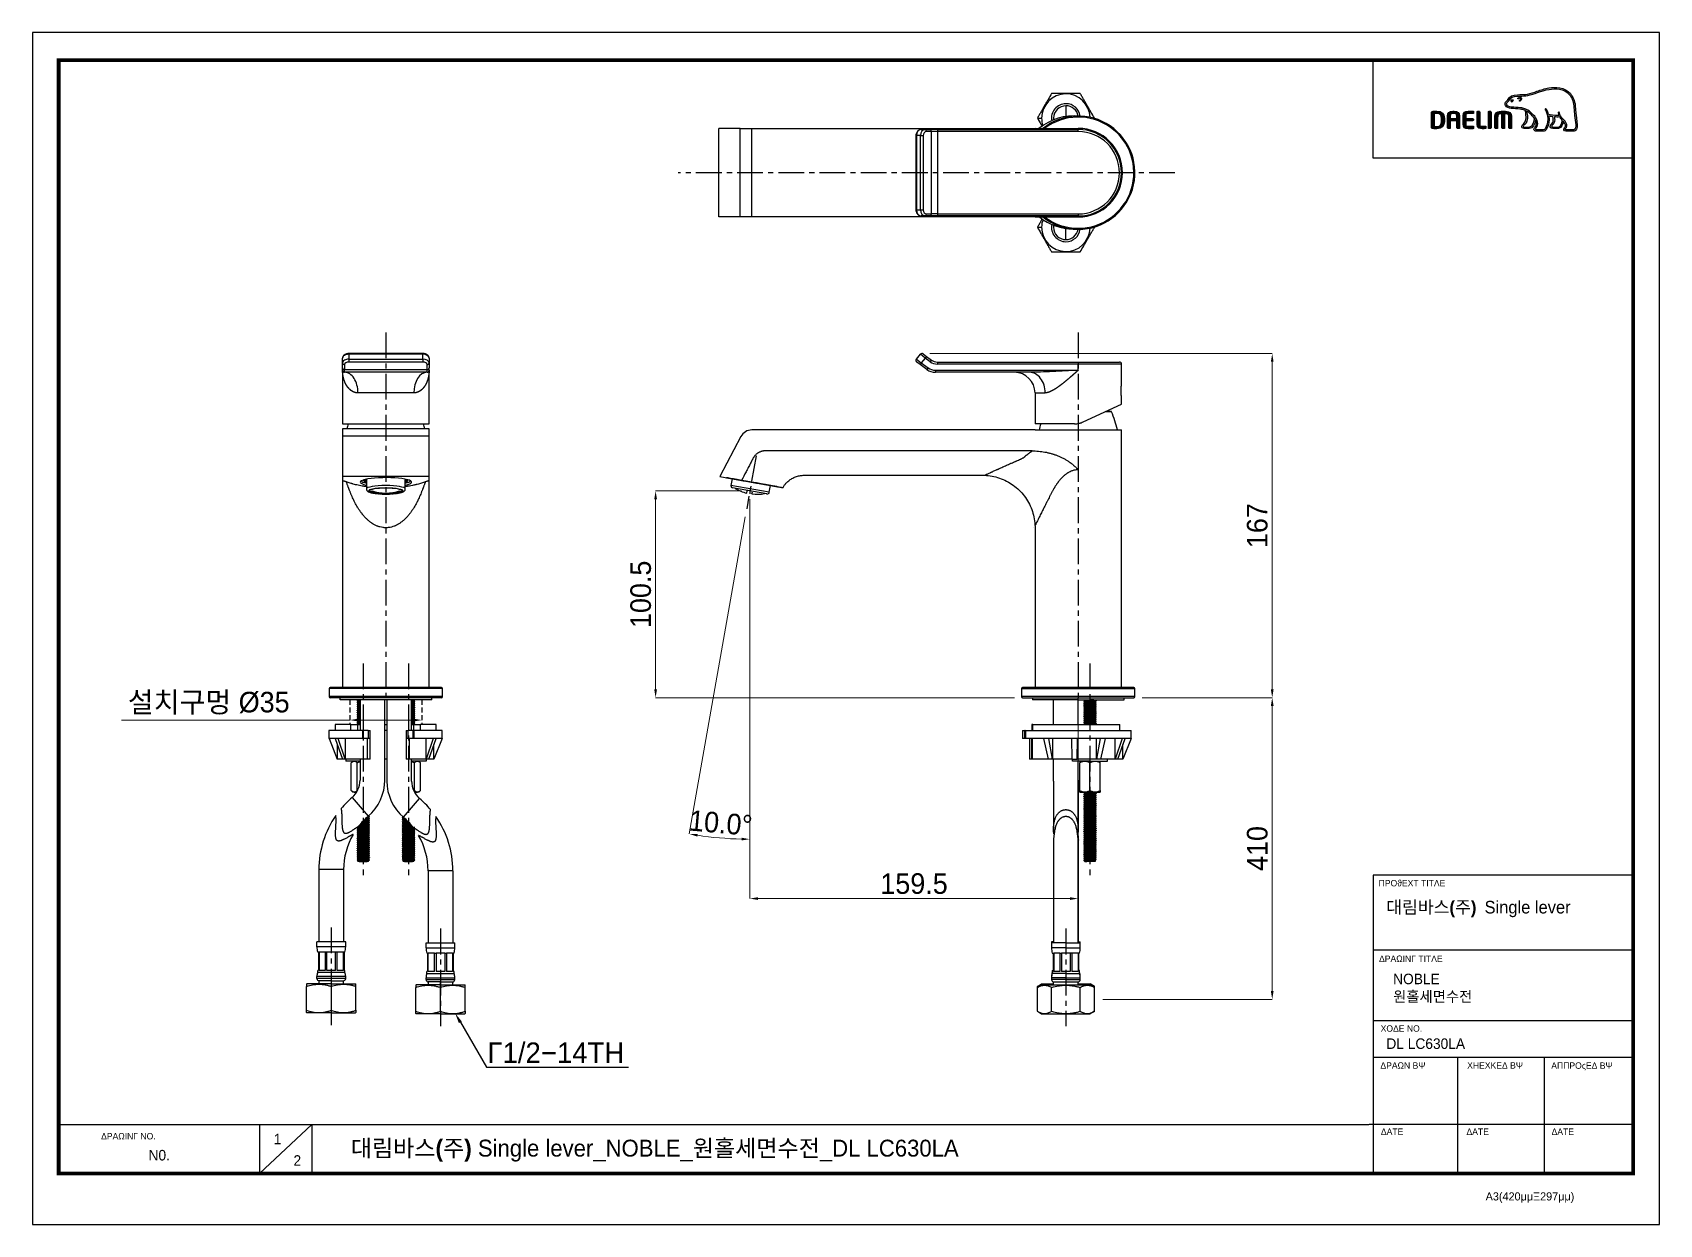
# Model space of a CAD drawing. Extents: x 1571 to 2360, y 0 to 579.
import ezdxf
from ezdxf import colors
from ezdxf.entities.mleader import LeaderData, LeaderLine
from ezdxf.math import Vec2, Vec3

# ---------------------------------------------------------------- set-up
doc = ezdxf.new("R2010")
doc.units = 0
doc.header["$LTSCALE"] = 10
doc.header["$MEASUREMENT"] = 0
doc.header["$PDMODE"] = 3
doc.header["$PDSIZE"] = -10
doc.linetypes.add('CENTER', pattern=[2, 1.25, -0.25, 0.25, -0.25])
doc.linetypes.add('HIDDEN', pattern=[0.375, 0.25, -0.125])
doc.layers.get('0').update_dxf_attribs({"linetype": 'CONTINUOUS'})
doc.layers.get('DEFPOINTS').update_dxf_attribs({"linetype": 'CONTINUOUS'})
doc.layers.add('1', color=7, linetype='CONTINUOUS')
doc.layers.add('레이어 1', color=7, linetype='CONTINUOUS')
doc.styles.add('Daelim Dimension', font='H2GTRE.TTF')
doc.styles.get("Standard").update_dxf_attribs({"font": 'SYMBOL'})
doc.styles.add('단선완성형', font='')
doc.styles.get('단선완성형').set_extended_font_data('Gulim')
doc.dimstyles.new('DEFAULT', dxfattribs={"dimscale": 2, "dimtxt": 2, "dimasz": 2, "dimexe": 0, "dimexo": 2, "dimgap": 1, "dimtad": 1, "dimdec": 1, "dimzin": 9, "dimdsep": 46, "dimtxsty": 'Daelim Dimension', "dimcen": 0.5, "dimclrd": 252, "dimclre": 252, "dimclrt": 3, "dimadec": 1, "dimazin": 0, "dimtfac": 1, "dimtdec": 1, "dimtix": 1, "dimtmove": 0, "dimatfit": 3, "dimfxl": 1, "dimtolj": 1, "dimtzin": 1, "dimlwd": 9, "dimlwe": 9, "dimarcsym": 0})

msp = doc.modelspace()

# ---------------------------------------------------------------- texts
at = {"color": 5, "lineweight": -3, "ltscale": 40}
for s, height, p in [('PROJECT TITLE', 3.1171, (2224.12, 164.16)), ('DRAWING TITLE', 3.1171, (2224.32, 127.47)), ('CODE NO.', 3.117, (2225.1, 93.6)), ('DRAWN BY', 3.117, (2224.98, 75.63)), ('CHECKED BY', 3.117, (2267.1, 75.68)), ('APPROVED BY', 3.1171, (2307.94, 75.58)), ('DRAWING NO.', 3.1171, (1603.88, 41.29)), ('DATE', 3.117, (2225.23, 43.5)), ('DATE', 3.117, (2266.77, 43.5)), ('DATE', 3.117, (2308.09, 43.5)), ('A3(420mmX297mm)', 3.9341, (2276.08, 11.66))]:
    msp.add_text(s, height=height, dxfattribs=at).set_placement(p)
at = {"lineweight": -3, "attachment_point": 1, "style": '단선완성형'}
for s, insert, char_height, width in [('{\\fPretendard Variable SemiBold|b0|i0|c129|p2;\\C7;대림바스(주)\\fGulimChe|b0|i0|c129|p49; }Single lever', (2227.83, 157.12), 6.1103, 98.2071), ('{\\fGulimChe|b0|i0|c129|p49; }NOBLE\\P{\\fGulimChe|b0|i0|c129|p49; 원홀세면수전 }', (2227.88, 121.76), 5.101, 85.8447), ('DL LC630LA', (2227.88, 90.34), 5.101, 85.8447), ('1', (1687.71, 44.03), 5.1, 7.119), ('N0. ', (1626.9, 36.19), 5.101, 32.0004), ('2', (1697.28, 33.63), 5.1, 7.119)]:
    msp.add_mtext(s, dxfattribs=dict(at, insert=insert, char_height=char_height, width=width))
at = {"color": 2, "lineweight": -3, "insert": (1725.09, 41.16), "char_height": 8.19804, "width": 362.8925, "attachment_point": 1, "style": '단선완성형'}
msp.add_mtext('{\\fPretendard Variable SemiBold|b0|i0|c129|p2;대림바스(주)\\fHYwulM|b0|i0|c129|p18; Single lever_NOBLE_}원홀세면수전{\\fHYwulM|b0|i0|c129|p18;_DL LC630LA}', dxfattribs=at)

# ---------------------------------------------------------------- blocks, each defined once
blk = doc.blocks.new('*D3')
at = {"color": 5, "lineweight": 9, "ltscale": 0.5, "transparency": 16777216}
for p, q in [((1724.64, 244.91), (1613.84, 244.91)), ((1724.64, 244.79), (1724.64, 244.91)), ((1755.64, 244.91), (1728.64, 244.91)), ((1759.64, 244.79), (1759.64, 244.91))]:
    blk.add_line(p, q, dxfattribs=at)
at = {"color": 5, "ltscale": 0.5, "transparency": 16777216}
for points in [[(1728.64, 245.58), (1728.64, 244.25), (1724.64, 244.91)], [(1755.64, 245.58), (1755.64, 244.25), (1759.64, 244.91)]]:
    blk.add_solid(points, dxfattribs=at)
at = {"layer": 'DEFPOINTS', "color": 0, "ltscale": 0.5, "transparency": 16777216}
for p in [(1724.64, 248.79), (1759.64, 248.79), (1759.64, 244.91)]:
    blk.add_point(p, dxfattribs=at)
at = {"color": 7, "lineweight": -3, "ltscale": 0.5, "transparency": 16777216, "insert": (1656.13, 253.1), "char_height": 10, "attachment_point": 5, "style": 'Daelim Dimension'}
blk.add_mtext('\\A1;설치구멍 %%C35', dxfattribs=at)
blk = doc.blocks.new('*D4')
at = {"color": 5, "lineweight": 9, "ltscale": 0.5, "transparency": 16777216}
for p, q in [((2006.29, 422.87), (2172.46, 422.87)), ((2172.46, 259.79), (2172.46, 418.87)), ((2109.29, 255.79), (2172.46, 255.79))]:
    blk.add_line(p, q, dxfattribs=at)
at = {"color": 5, "ltscale": 0.5, "transparency": 16777216}
for points in [[(2171.8, 418.87), (2173.13, 418.87), (2172.46, 422.87)], [(2171.8, 259.79), (2173.13, 259.79), (2172.46, 255.79)]]:
    blk.add_solid(points, dxfattribs=at)
at = {"layer": 'DEFPOINTS', "color": 0, "ltscale": 0.5, "transparency": 16777216}
for p in [(2002.29, 422.87), (2172.46, 422.87), (2105.29, 255.79)]:
    blk.add_point(p, dxfattribs=at)
at = {"color": 7, "lineweight": -3, "ltscale": 0.5, "transparency": 16777216, "insert": (2165.23, 339.33), "char_height": 10, "attachment_point": 5, "rotation": 90, "style": 'Daelim Dimension'}
blk.add_mtext('\\A1;167', dxfattribs=at)
blk = doc.blocks.new('*D5')
at = {"color": 5, "lineweight": 9, "ltscale": 0.5, "transparency": 16777216}
for p, q in [((1918.82, 352.15), (1918.82, 158.23)), ((2078.29, 250.29), (2078.29, 158.23)), ((1922.82, 158.23), (2074.29, 158.23))]:
    blk.add_line(p, q, dxfattribs=at)
at = {"color": 5, "ltscale": 0.5, "transparency": 16777216}
for points in [[(1922.82, 158.9), (1922.82, 157.57), (1918.82, 158.23)], [(2074.29, 158.9), (2074.29, 157.57), (2078.29, 158.23)]]:
    blk.add_solid(points, dxfattribs=at)
at = {"layer": 'DEFPOINTS', "color": 0, "ltscale": 0.5, "transparency": 16777216}
for p in [(1918.82, 356.15), (2078.29, 254.29), (2078.29, 158.23)]:
    blk.add_point(p, dxfattribs=at)
at = {"color": 7, "lineweight": -3, "ltscale": 0.5, "transparency": 16777216, "insert": (1998.56, 165.46), "char_height": 10, "attachment_point": 5, "style": 'Daelim Dimension'}
blk.add_mtext('\\A1;159.5', dxfattribs=at)
blk = doc.blocks.new('*D6')
at = {"color": 5, "lineweight": 9, "ltscale": 0.5, "transparency": 16777216}
for p, q in [((1918.82, 350.81), (1918.82, 187.08)), ((1916.61, 343.62), (1889.46, 189.65))]:
    blk.add_line(p, q, dxfattribs=at)
blk.add_arc((1918.82, 356.15), 169.08, 261.35553, 268.64447, dxfattribs=at)
at = {"color": 5, "ltscale": 0.5, "transparency": 16777216}
for points in [[(1893.3, 188.34), (1893.52, 189.66), (1889.46, 189.65)], [(1914.83, 187.79), (1914.82, 186.46), (1918.82, 187.08)]]:
    blk.add_solid(points, dxfattribs=at)
at = {"layer": 'DEFPOINTS', "color": 0, "ltscale": 0.5, "transparency": 16777216}
for p in [(1921.85, 373.3), (1918.82, 356.15), (1917.31, 347.55), (1918.82, 354.81), (1899.19, 188.22)]:
    blk.add_point(p, dxfattribs=at)
at = {"color": 7, "lineweight": -3, "ltscale": 0.5, "transparency": 16777216, "insert": (1904.72, 194.91), "char_height": 10, "attachment_point": 5, "rotation": 355, "style": 'Daelim Dimension'}
blk.add_mtext('\\A1;10.0°', dxfattribs=at)
blk = doc.blocks.new('*D7')
at = {"color": 5, "lineweight": 9, "ltscale": 0.5, "transparency": 16777216}
for p, q in [((1914.82, 356.15), (1873.1, 356.15)), ((1873.1, 352.15), (1873.1, 259.79)), ((2047.29, 255.79), (1873.1, 255.79))]:
    blk.add_line(p, q, dxfattribs=at)
at = {"color": 5, "ltscale": 0.5, "transparency": 16777216}
for points in [[(1872.44, 352.15), (1873.77, 352.15), (1873.1, 356.15)], [(1872.44, 259.79), (1873.77, 259.79), (1873.1, 255.79)]]:
    blk.add_solid(points, dxfattribs=at)
at = {"layer": 'DEFPOINTS', "color": 0, "ltscale": 0.5, "transparency": 16777216}
for p in [(1918.82, 356.15), (1873.1, 255.79), (2051.29, 255.79)]:
    blk.add_point(p, dxfattribs=at)
at = {"color": 7, "lineweight": -3, "ltscale": 0.5, "transparency": 16777216, "insert": (1865.89, 305.97), "char_height": 10, "attachment_point": 5, "rotation": 90, "style": 'Daelim Dimension'}
blk.add_mtext('\\A1;100.5', dxfattribs=at)
blk = doc.blocks.new('*D8')
at = {"color": 5, "lineweight": 9, "ltscale": 0.5, "transparency": 16777216}
for p, q in [((2109.29, 255.79), (2172.46, 255.79)), ((2172.46, 251.79), (2172.46, 113.29)), ((2090.15, 109.29), (2172.46, 109.29))]:
    blk.add_line(p, q, dxfattribs=at)
at = {"color": 5, "ltscale": 0.5, "transparency": 16777216}
for points in [[(2171.8, 251.79), (2173.13, 251.79), (2172.46, 255.79)], [(2171.8, 113.29), (2173.13, 113.29), (2172.46, 109.29)]]:
    blk.add_solid(points, dxfattribs=at)
at = {"layer": 'DEFPOINTS', "color": 0, "ltscale": 0.5, "transparency": 16777216}
for p in [(2105.29, 255.79), (2086.15, 109.29), (2172.46, 109.29)]:
    blk.add_point(p, dxfattribs=at)
at = {"color": 7, "lineweight": -3, "ltscale": 0.5, "transparency": 16777216, "insert": (2165.25, 182.54), "char_height": 10, "attachment_point": 5, "rotation": 90, "style": 'Daelim Dimension'}
blk.add_mtext('\\A1;410', dxfattribs=at)

# ---------------------------------------------------------------- dimensions: what is measured, and where the dimension line sits
at = {"color": 5, "lineweight": -3, "ltscale": 0.5}
for base, p1, p2, text, picture, middle in [((2172.46, 422.87), (2105.29, 255.79), (2002.29, 422.87), '167', '*D4', (2165.23, 339.33)), ((1873.1, 255.79), (1918.82, 356.15), (2051.29, 255.79), '100.5', '*D7', (1865.89, 305.97)), ((2172.46, 109.29), (2105.29, 255.79), (2086.15, 109.29), '410', '*D8', (2165.25, 182.54))]:
    dim = msp.add_linear_dim(base=base, p1=p1, p2=p2, angle=90, text=text, dimstyle='DEFAULT', override={"dimtxt": 5, "dimclrd": 5, "dimclre": 5, "dimclrt": 7}, dxfattribs=at)
    dim.commit()
    dim.dimension.update_dxf_attribs({"geometry": picture, "text_midpoint": middle})
dim = msp.add_angular_dim_2l(base=(1899.19, 188.22), line1=((1921.85, 373.3), (1917.31, 347.55)), line2=((1918.82, 356.15), (1918.82, 354.81)), dimstyle='DEFAULT', override={"dimtxt": 5, "dimclrd": 5, "dimclre": 5, "dimclrt": 7}, dxfattribs=at)
dim.commit()
dim.dimension.update_dxf_attribs({"geometry": '*D6', "text_midpoint": (1904.72, 194.91)})
dim = msp.add_linear_dim(base=(2078.29, 158.23), p1=(1918.82, 356.15), p2=(2078.29, 254.29), dimstyle='DEFAULT', override={"dimtxt": 5, "dimclrd": 5, "dimclre": 5, "dimclrt": 7}, dxfattribs=at)
dim.commit()
dim.dimension.update_dxf_attribs({"geometry": '*D5', "text_midpoint": (1998.56, 165.46)})
dim = msp.add_linear_dim(base=(1759.64, 244.91), p1=(1724.64, 248.79), p2=(1759.64, 248.79), text='설치구멍 %%C<>', dimstyle='DEFAULT', override={"dimtxt": 5, "dimclrd": 5, "dimclre": 5, "dimclrt": 7}, dxfattribs=at)
dim.commit()
dim.dimension.update_dxf_attribs({"geometry": '*D3', "text_midpoint": (1656.13, 244.91), "dimtype": 160})

# ---------------------------------------------------------------- hatches: boundary and pattern name
at = {"layer": '레이어 1'}
h = msp.add_hatch(color=5, dxfattribs=at)
h.dxf.hatch_style = 1
edge = h.paths.add_edge_path(flags=16)
edge.add_spline(control_points=[(2319.39, 531.89), (2319.05, 531.51), (2318.61, 531.5), (2318.59, 531.5), (2318.59, 531.5), (2315.13, 531.5), (2315.13, 531.5), (2315, 531.5), (2314.91, 531.53), (2314.84, 531.6), (2314.79, 531.65), (2314.77, 531.73), (2314.77, 531.82), (2314.77, 532.02), (2314.91, 532.2), (2315.06, 532.39), (2315.2, 532.57), (2315.33, 532.74), (2315.41, 532.95), (2315.6, 533.46), (2315.58, 534), (2315.35, 534.48), (2314.94, 535.35), (2314.34, 536.03), (2313.75, 536.69), (2313.75, 536.69), (2313.55, 536.91), (2313.55, 536.91), (2312.78, 537.77), (2311.99, 538.65), (2311.93, 539.84), (2311.92, 540.08), (2311.81, 540.22), (2311.66, 540.21), (2311.66, 540.21), (2311.43, 540.11), (2311.43, 540.11), (2311.37, 540.04), (2311.33, 539.94), (2311.33, 539.83), (2311.33, 539.83), (2311.34, 539.79), (2311.34, 539.79), (2311.37, 539.35), (2311.47, 538.93), (2311.65, 538.49), (2311.65, 538.49), (2311.67, 538.45), (2311.67, 538.45), (2311.67, 538.45), (2311.62, 538.44), (2311.62, 538.44), (2309.4, 538.36), (2307.22, 538.78), (2306.58, 538.93), (2306.18, 540.52), (2305.54, 541.57), (2305.51, 541.62), (2305.46, 541.7), (2305.38, 541.77), (2305.31, 541.79), (2305.31, 541.79), (2305.12, 541.76), (2305.1, 541.76), (2305.08, 541.73), (2305.05, 541.69), (2304.98, 541.59), (2304.98, 541.59), (2304.97, 541.51), (2304.97, 541.51), (2304.97, 541.51), (2305.03, 541.3), (2305.03, 541.3), (2305.07, 541.22), (2306.22, 539.22), (2306.22, 536.57), (2306.22, 534.94), (2305.79, 533.4), (2304.94, 531.99), (2304.74, 531.65), (2304.47, 531.5), (2304.07, 531.5), (2304.07, 531.5), (2300.66, 531.5), (2300.66, 531.5), (2300.55, 531.5), (2300.31, 531.58), (2300.31, 531.83), (2300.31, 531.96), (2300.44, 532.19), (2300.65, 532.42), (2302.07, 534.01), (2301.25, 536.48), (2299.88, 538.11), (2298.57, 539.68), (2296.42, 541.66), (2293.65, 542.16), (2292.67, 542.33), (2291.07, 542.42), (2289.77, 542.5), (2289.77, 542.5), (2288.45, 542.58), (2288.45, 542.58), (2287.78, 542.63), (2286.67, 543.04), (2286.33, 543.68), (2286.18, 543.95), (2286.2, 544.22), (2286.38, 544.53), (2286.49, 544.72), (2286.65, 544.88), (2286.84, 545.07), (2287.06, 545.29), (2287.28, 545.52), (2287.45, 545.82), (2287.45, 545.82), (2287.5, 545.91), (2287.5, 545.91), (2288.16, 547.17), (2289.52, 547.84), (2291.54, 547.89), (2291.54, 547.89), (2292.68, 547.9), (2292.68, 547.9), (2293.93, 547.91), (2295.35, 547.92), (2296.52, 548.17), (2298.16, 548.52), (2299.8, 549.08), (2301.25, 549.58), (2301.25, 549.58), (2301.3, 549.59), (2301.3, 549.59), (2303.1, 550.21), (2304.95, 550.84), (2306.85, 551.15), (2309.88, 551.65), (2314.05, 551.63), (2316.68, 548.69), (2317.89, 547.33), (2318.64, 545.45), (2318.89, 543.12), (2318.89, 543.12), (2318.88, 543.12), (2318.87, 543.13), (2318.89, 543.08), (2318.91, 542.82), (2319.02, 541.34), (2319.05, 540.62), (2319.09, 539.88), (2319.27, 538.51), (2319.27, 538.51), (2319.8, 533.93), (2319.8, 533.93), (2319.8, 533.93), (2319.83, 533.37), (2319.83, 533.37), (2319.83, 532.71), (2319.69, 532.21), (2319.39, 531.89)], knot_values=[0, 0, 0, 0, 1, 1, 1, 2, 2, 2, 3, 3, 3, 4, 4, 4, 5, 5, 5, 6, 6, 6, 7, 7, 7, 8, 8, 8, 9, 9, 9, 10, 10, 10, 11, 11, 11, 12, 12, 12, 13, 13, 13, 14, 14, 14, 15, 15, 15, 16, 16, 16, 17, 17, 17, 18, 18, 18, 19, 19, 19, 20, 20, 20, 21, 21, 21, 22, 22, 22, 23, 23, 23, 24, 24, 24, 25, 25, 25, 26, 26, 26, 27, 27, 27, 28, 28, 28, 29, 29, 29, 30, 30, 30, 31, 31, 31, 32, 32, 32, 33, 33, 33, 34, 34, 34, 35, 35, 35, 36, 36, 36, 37, 37, 37, 38, 38, 38, 39, 39, 39, 40, 40, 40, 41, 41, 41, 42, 42, 42, 43, 43, 43, 44, 44, 44, 45, 45, 45, 46, 46, 46, 47, 47, 47, 48, 48, 48, 49, 49, 49, 50, 50, 50, 51, 51, 51, 52, 52, 52, 53, 53, 53, 53], degree=3, periodic=0)
edge = h.paths.add_edge_path(flags=16)
edge.add_spline(control_points=[(2311.38, 532.88), (2311.38, 532.88), (2308.56, 532.88), (2308.56, 532.88), (2308.35, 532.88), (2308.18, 533.04), (2308.18, 533.26), (2308.18, 533.41), (2308.31, 533.59), (2308.43, 533.72), (2309.01, 534.27), (2309.6, 535.03), (2309.6, 536.47), (2309.6, 536.47), (2309.56, 537.12), (2309.56, 537.13), (2309.56, 537.13), (2309.46, 537.76), (2309.46, 537.76), (2309.46, 537.76), (2309.45, 537.8), (2309.45, 537.8), (2309.45, 537.8), (2309.49, 537.8), (2309.49, 537.8), (2310.02, 537.76), (2311.04, 537.7), (2312.02, 537.75), (2312.27, 537.35), (2312.67, 536.85), (2313.26, 536.17), (2313.23, 535.83), (2312.95, 532.88), (2311.38, 532.88)], knot_values=[0, 0, 0, 0, 1, 1, 1, 2, 2, 2, 3, 3, 3, 4, 4, 4, 5, 5, 5, 6, 6, 6, 7, 7, 7, 8, 8, 8, 9, 9, 9, 10, 10, 10, 11, 11, 11, 11], degree=3, periodic=0)
edge = h.paths.add_edge_path(flags=16)
edge.add_spline(control_points=[(2297.21, 532.88), (2297.21, 532.88), (2294.73, 532.88), (2294.73, 532.88), (2294.54, 532.88), (2294.34, 533.03), (2294.34, 533.26), (2294.34, 533.39), (2294.46, 533.56), (2294.67, 533.73), (2295.29, 534.23), (2296.24, 534.99), (2296.35, 537.08), (2296.35, 537.08), (2296.36, 537.65), (2296.36, 537.65), (2296.36, 538.54), (2296.16, 539.61), (2295.97, 540.57), (2295.97, 540.57), (2295.93, 540.67), (2295.93, 540.67), (2295.93, 540.67), (2296.01, 540.6), (2296.01, 540.6), (2296.38, 540.38), (2298.41, 539), (2299.85, 536.97), (2299.73, 536.01), (2299.19, 532.88), (2297.21, 532.88)], knot_values=[0, 0, 0, 0, 1, 1, 1, 2, 2, 2, 3, 3, 3, 4, 4, 4, 5, 5, 5, 6, 6, 6, 7, 7, 7, 8, 8, 8, 9, 9, 9, 10, 10, 10, 10], degree=3, periodic=0)
edge = h.paths.add_edge_path()
edge.add_spline(control_points=[(2320.5, 534), (2320.5, 534), (2319.98, 538.61), (2319.98, 538.61), (2319.78, 539.98), (2319.75, 540.72), (2319.73, 541.37), (2319.73, 541.37), (2319.6, 543.19), (2319.6, 543.19), (2319.32, 545.67), (2318.52, 547.68), (2317.2, 549.15), (2314.37, 552.34), (2309.95, 552.37), (2306.73, 551.84), (2304.76, 551.52), (2302.88, 550.87), (2301.06, 550.25), (2301.06, 550.25), (2301, 550.23), (2301, 550.23), (2299.57, 549.74), (2297.96, 549.19), (2296.37, 548.85), (2295.28, 548.62), (2293.92, 548.61), (2292.71, 548.6), (2292.71, 548.6), (2291.52, 548.59), (2291.52, 548.59), (2289.23, 548.53), (2287.67, 547.74), (2286.88, 546.23), (2286.88, 546.23), (2286.84, 546.16), (2286.84, 546.16), (2286.71, 545.94), (2286.52, 545.74), (2286.35, 545.57), (2286.15, 545.38), (2285.94, 545.16), (2285.78, 544.88), (2285.61, 544.6), (2285.53, 544.32), (2285.53, 544.04), (2285.53, 543.81), (2285.59, 543.58), (2285.7, 543.36), (2286.19, 542.44), (2287.58, 541.94), (2288.41, 541.88), (2288.41, 541.88), (2289.63, 541.8), (2289.66, 541.8), (2290.88, 541.73), (2292.55, 541.64), (2293.53, 541.46), (2294.1, 541.36), (2294.75, 541.16), (2295.35, 540.88), (2295.39, 540.72), (2295.7, 539.34), (2295.7, 537.65), (2295.7, 537.65), (2295.69, 537.11), (2295.69, 537.11), (2295.6, 535.32), (2294.82, 534.7), (2294.24, 534.24), (2294.19, 534.19), (2293.68, 533.77), (2293.64, 533.26), (2293.62, 532.98), (2293.7, 532.71), (2293.87, 532.53), (2294.06, 532.32), (2294.35, 532.22), (2294.73, 532.22), (2294.73, 532.22), (2297.21, 532.22), (2297.21, 532.22), (2299.06, 532.22), (2299.98, 534.22), (2300.26, 536.09), (2300.26, 536.09), (2300.27, 536.35), (2300.27, 536.35), (2300.27, 536.35), (2300.34, 536.22), (2300.34, 536.22), (2300.58, 535.69), (2300.72, 535.06), (2300.72, 534.58), (2300.72, 533.91), (2300.52, 533.33), (2300.12, 532.89), (2300.02, 532.79), (2299.53, 532.28), (2299.53, 531.76), (2299.53, 531.76), (2299.53, 531.68), (2299.53, 531.68), (2299.6, 531.07), (2300.09, 530.8), (2300.55, 530.8), (2300.55, 530.8), (2304.07, 530.8), (2304.07, 530.8), (2304.71, 530.8), (2305.22, 531.09), (2305.54, 531.63), (2306.44, 533.12), (2306.89, 534.73), (2306.89, 536.43), (2306.89, 536.96), (2306.84, 537.53), (2306.75, 538.12), (2306.75, 538.12), (2306.74, 538.16), (2306.74, 538.16), (2306.74, 538.16), (2306.78, 538.15), (2306.78, 538.15), (2307.21, 538.07), (2307.89, 537.95), (2308.73, 537.86), (2308.73, 537.86), (2308.76, 537.86), (2308.76, 537.86), (2308.76, 537.86), (2308.87, 537.21), (2308.87, 537.21), (2308.87, 537.21), (2308.9, 537.06), (2308.9, 537.06), (2308.9, 537.06), (2308.93, 536.49), (2308.93, 536.49), (2308.93, 535.11), (2308.31, 534.52), (2307.97, 534.2), (2307.97, 534.19), (2307.5, 533.72), (2307.45, 533.3), (2307.45, 533.3), (2307.43, 533.17), (2307.43, 533.17), (2307.43, 533.04), (2307.47, 532.78), (2307.7, 532.54), (2307.9, 532.32), (2308.22, 532.22), (2308.64, 532.22), (2308.64, 532.22), (2311.38, 532.22), (2311.38, 532.22), (2313.05, 532.22), (2313.55, 534.34), (2313.76, 535.53), (2313.76, 535.53), (2313.76, 535.65), (2313.76, 535.65), (2313.76, 535.65), (2313.83, 535.56), (2313.83, 535.56), (2314.22, 535.07), (2314.55, 534.52), (2314.71, 534.18), (2314.8, 534.01), (2314.85, 533.81), (2314.85, 533.61), (2314.85, 533.61), (2314.78, 533.22), (2314.78, 533.22), (2314.72, 533), (2314.57, 532.8), (2314.43, 532.61), (2314.22, 532.33), (2314, 532.05), (2314, 531.7), (2314, 531.7), (2314.02, 531.51), (2314.02, 531.51), (2314.12, 531.05), (2314.49, 530.8), (2315.07, 530.8), (2315.07, 530.8), (2318.59, 530.8), (2318.59, 530.8), (2318.67, 530.8), (2319.36, 530.82), (2319.9, 531.4), (2320.33, 531.87), (2320.54, 532.51), (2320.54, 533.36), (2320.54, 533.36), (2320.5, 534), (2320.5, 534)], knot_values=[0, 0, 0, 0, 1, 1, 1, 2, 2, 2, 3, 3, 3, 4, 4, 4, 5, 5, 5, 6, 6, 6, 7, 7, 7, 8, 8, 8, 9, 9, 9, 10, 10, 10, 11, 11, 11, 12, 12, 12, 13, 13, 13, 14, 14, 14, 15, 15, 15, 16, 16, 16, 17, 17, 17, 18, 18, 18, 19, 19, 19, 20, 20, 20, 21, 21, 21, 22, 22, 22, 23, 23, 23, 24, 24, 24, 25, 25, 25, 26, 26, 26, 27, 27, 27, 28, 28, 28, 29, 29, 29, 30, 30, 30, 31, 31, 31, 32, 32, 32, 33, 33, 33, 34, 34, 34, 35, 35, 35, 36, 36, 36, 37, 37, 37, 38, 38, 38, 39, 39, 39, 40, 40, 40, 41, 41, 41, 42, 42, 42, 43, 43, 43, 44, 44, 44, 45, 45, 45, 46, 46, 46, 47, 47, 47, 48, 48, 48, 49, 49, 49, 50, 50, 50, 51, 51, 51, 52, 52, 52, 53, 53, 53, 54, 54, 54, 55, 55, 55, 56, 56, 56, 57, 57, 57, 58, 58, 58, 59, 59, 59, 60, 60, 60, 61, 61, 61, 62, 62, 62, 63, 63, 63, 64, 64, 64, 65, 65, 65, 66, 66, 66, 66], degree=3, periodic=0)
edge = h.paths.add_edge_path(flags=0)
edge.add_spline(control_points=[(2288.35, 545.9), (2288.35, 545.9), (2288.86, 546.14), (2289.5, 545.89), (2289.5, 545.89), (2289.58, 545.86), (2289.48, 545.71), (2289.17, 545.3), (2288.86, 545.21), (2288.86, 545.21), (2288.86, 545.21), (2288.64, 545.13), (2288.52, 545.28), (2288.26, 545.57), (2288.26, 545.74), (2288.26, 545.74), (2288.26, 545.74), (2288.23, 545.87), (2288.35, 545.9)], knot_values=[0, 0, 0, 0, 1, 1, 1, 2, 2, 2, 3, 3, 3, 4, 4, 4, 5, 5, 5, 6, 6, 6, 6], degree=3, periodic=0)
edge = h.paths.add_edge_path(flags=0)
edge.add_spline(control_points=[(2291.74, 546.85), (2291.66, 546.76), (2291.65, 546.62), (2291.74, 546.55), (2291.82, 546.48), (2291.95, 546.5), (2292.03, 546.58), (2292.07, 546.62), (2292.49, 547.12), (2292.86, 546.87), (2292.99, 546.77), (2293.04, 546.64), (2293.02, 546.46), (2292.99, 546.18), (2292.75, 545.86), (2292.58, 545.76), (2292.48, 545.7), (2292.42, 545.57), (2292.47, 545.47), (2292.51, 545.37), (2292.64, 545.34), (2292.74, 545.39), (2293.04, 545.54), (2293.43, 546.02), (2293.48, 546.48), (2293.52, 546.79), (2293.37, 547.05), (2293.12, 547.22), (2292.58, 547.61), (2291.96, 547.09), (2291.74, 546.85)], knot_values=[0, 0, 0, 0, 1, 1, 1, 2, 2, 2, 3, 3, 3, 4, 4, 4, 5, 5, 5, 6, 6, 6, 7, 7, 7, 8, 8, 8, 9, 9, 9, 10, 10, 10, 10], degree=3, periodic=0)
edge = h.paths.add_edge_path(flags=0)
edge.add_spline(control_points=[(2291.67, 546.47), (2291.67, 546.47), (2291.67, 546.47), (2291.67, 546.47), (2291.67, 546.47), (2291.67, 546.47), (2291.67, 546.47)], knot_values=[0, 0, 0, 0, 1, 1, 1, 2, 2, 2, 2], degree=3, periodic=0)
h = msp.add_hatch(color=5, dxfattribs=at)
h.dxf.hatch_style = 2
edge = h.paths.add_edge_path()
edge.add_spline(control_points=[(2288.35, 545.9), (2288.35, 545.9), (2288.86, 546.14), (2289.5, 545.89), (2289.5, 545.89), (2289.58, 545.86), (2289.48, 545.71), (2289.17, 545.3), (2288.86, 545.21), (2288.86, 545.21), (2288.86, 545.21), (2288.64, 545.13), (2288.52, 545.28), (2288.26, 545.57), (2288.26, 545.74), (2288.26, 545.74), (2288.26, 545.74), (2288.23, 545.87), (2288.35, 545.9)], knot_values=[0, 0, 0, 0, 1, 1, 1, 2, 2, 2, 3, 3, 3, 4, 4, 4, 5, 5, 5, 6, 6, 6, 6], degree=3, periodic=0)
h = msp.add_hatch(color=5, dxfattribs=at)
h.dxf.hatch_style = 2
edge = h.paths.add_edge_path()
edge.add_spline(control_points=[(2291.74, 546.85), (2291.66, 546.76), (2291.65, 546.62), (2291.74, 546.55), (2291.82, 546.48), (2291.95, 546.5), (2292.03, 546.58), (2292.07, 546.62), (2292.49, 547.12), (2292.86, 546.87), (2292.99, 546.77), (2293.04, 546.64), (2293.02, 546.46), (2292.99, 546.18), (2292.75, 545.86), (2292.58, 545.76), (2292.48, 545.7), (2292.42, 545.57), (2292.47, 545.47), (2292.51, 545.37), (2292.64, 545.34), (2292.74, 545.39), (2293.04, 545.54), (2293.43, 546.02), (2293.48, 546.48), (2293.52, 546.79), (2293.37, 547.05), (2293.12, 547.22), (2292.58, 547.61), (2291.96, 547.09), (2291.74, 546.85)], knot_values=[0, 0, 0, 0, 1, 1, 1, 2, 2, 2, 3, 3, 3, 4, 4, 4, 5, 5, 5, 6, 6, 6, 7, 7, 7, 8, 8, 8, 9, 9, 9, 10, 10, 10, 10], degree=3, periodic=0)
h = msp.add_hatch(color=5, dxfattribs=at)
h.dxf.hatch_style = 2
edge = h.paths.add_edge_path()
edge.add_spline(control_points=[(2254.69, 535.57), (2254.69, 533.96), (2253.96, 533.18), (2252.45, 533.18), (2252.45, 533.18), (2251.41, 533.2), (2251.14, 533.2), (2251.14, 533.2), (2251.14, 539.37), (2251.14, 539.37), (2251.68, 539.42), (2252.44, 539.43), (2252.45, 539.43), (2254, 539.43), (2254.69, 538.7), (2254.69, 537.04), (2254.69, 537.04), (2254.69, 535.57), (2254.69, 535.57)], knot_values=[0, 0, 0, 0, 1, 1, 1, 2, 2, 2, 3, 3, 3, 4, 4, 4, 5, 5, 5, 6, 6, 6, 6], degree=3, periodic=0)
edge = h.paths.add_edge_path()
edge.add_spline(control_points=[(2252.45, 540.59), (2251.61, 540.59), (2250.52, 540.54), (2250.16, 540.48), (2249.94, 540.45), (2249.79, 540.28), (2249.79, 540.06), (2249.79, 540.06), (2249.79, 532.55), (2249.79, 532.55), (2249.79, 532.32), (2249.94, 532.16), (2250.17, 532.13), (2250.51, 532.07), (2251.59, 532.02), (2252.45, 532.02), (2254.79, 532.02), (2256.03, 533.25), (2256.03, 535.57), (2256.03, 535.57), (2256.03, 537.04), (2256.03, 537.04), (2256.03, 539.36), (2254.79, 540.59), (2252.45, 540.59)], knot_values=[0, 0, 0, 0, 1, 1, 1, 2, 2, 2, 3, 3, 3, 4, 4, 4, 5, 5, 5, 6, 6, 6, 7, 7, 7, 8, 8, 8, 8], degree=3, periodic=0)
h = msp.add_hatch(color=5, dxfattribs=at)
h.dxf.hatch_style = 2
edge = h.paths.add_edge_path()
edge.add_spline(control_points=[(2262.07, 537.05), (2262.07, 537.05), (2258.91, 537.05), (2258.91, 537.05), (2258.91, 537.17), (2258.91, 538.18), (2258.91, 538.18), (2258.91, 539.23), (2259.22, 539.41), (2260.16, 539.41), (2260.16, 539.41), (2260.82, 539.41), (2260.82, 539.41), (2261.75, 539.41), (2262.07, 539.23), (2262.07, 538.18), (2262.07, 538.18), (2262.07, 537.17), (2262.07, 537.05)], knot_values=[0, 0, 0, 0, 1, 1, 1, 2, 2, 2, 3, 3, 3, 4, 4, 4, 5, 5, 5, 6, 6, 6, 6], degree=3, periodic=0)
edge = h.paths.add_edge_path()
edge.add_spline(control_points=[(2260.82, 540.59), (2260.82, 540.59), (2260.16, 540.59), (2260.16, 540.59), (2258.37, 540.59), (2257.57, 539.85), (2257.57, 538.18), (2257.57, 538.18), (2257.57, 532.47), (2257.57, 532.47), (2257.57, 532.26), (2257.74, 532.09), (2257.93, 532.09), (2257.93, 532.09), (2258.55, 532.09), (2258.55, 532.09), (2258.78, 532.09), (2258.91, 532.28), (2258.91, 532.47), (2258.91, 532.47), (2258.91, 535.75), (2258.91, 535.88), (2258.91, 535.88), (2262.07, 535.88), (2262.07, 535.88), (2262.07, 535.75), (2262.07, 532.47), (2262.07, 532.47), (2262.07, 532.26), (2262.23, 532.09), (2262.43, 532.09), (2262.43, 532.09), (2263.04, 532.09), (2263.04, 532.09), (2263.26, 532.09), (2263.41, 532.29), (2263.41, 532.47), (2263.41, 532.47), (2263.41, 538.18), (2263.41, 538.18), (2263.41, 539.85), (2262.61, 540.59), (2260.82, 540.59)], knot_values=[0, 0, 0, 0, 1, 1, 1, 2, 2, 2, 3, 3, 3, 4, 4, 4, 5, 5, 5, 6, 6, 6, 7, 7, 7, 8, 8, 8, 9, 9, 9, 10, 10, 10, 11, 11, 11, 12, 12, 12, 13, 13, 13, 14, 14, 14, 14], degree=3, periodic=0)
h = msp.add_hatch(color=5, dxfattribs=at)
h.dxf.hatch_style = 2
edge = h.paths.add_edge_path()
edge.add_spline(control_points=[(2265.1, 538.41), (2265.1, 538.41), (2265.1, 534.2), (2265.1, 534.2), (2265.1, 532.73), (2265.94, 532.02), (2267.67, 532.02), (2268.44, 532.02), (2269.48, 532.03), (2269.89, 532.07), (2269.88, 532.07), (2270.09, 532.09), (2270.09, 532.09), (2270.09, 532.09), (2270.15, 532.1), (2270.15, 532.1), (2270.15, 532.1), (2270.15, 533.22), (2270.15, 533.22), (2270.15, 533.22), (2267.68, 533.22), (2267.68, 533.22), (2266.45, 533.22), (2266.45, 533.57), (2266.45, 534.2), (2266.45, 534.2), (2266.45, 535.76), (2266.45, 535.88), (2266.57, 535.88), (2269.76, 535.88), (2269.76, 535.88), (2269.97, 535.88), (2270.14, 536.05), (2270.14, 536.25), (2270.14, 536.25), (2270.14, 536.67), (2270.14, 536.67), (2270.14, 536.88), (2269.97, 537.04), (2269.76, 537.04), (2269.76, 537.04), (2266.57, 537.04), (2266.45, 537.04), (2266.45, 537.16), (2266.45, 538.41), (2266.45, 538.41), (2266.45, 539.04), (2266.45, 539.39), (2267.68, 539.39), (2267.68, 539.39), (2270.15, 539.38), (2270.15, 539.38), (2270.15, 539.38), (2270.15, 540.5), (2270.15, 540.5), (2270.15, 540.5), (2269.89, 540.53), (2269.89, 540.53), (2269.4, 540.57), (2268.29, 540.59), (2267.67, 540.59), (2265.94, 540.59), (2265.1, 539.88), (2265.1, 538.41)], knot_values=[0, 0, 0, 0, 1, 1, 1, 2, 2, 2, 3, 3, 3, 4, 4, 4, 5, 5, 5, 6, 6, 6, 7, 7, 7, 8, 8, 8, 9, 9, 9, 10, 10, 10, 11, 11, 11, 12, 12, 12, 13, 13, 13, 14, 14, 14, 15, 15, 15, 16, 16, 16, 17, 17, 17, 18, 18, 18, 19, 19, 19, 20, 20, 20, 21, 21, 21, 21], degree=3, periodic=0)
h = msp.add_hatch(color=5, dxfattribs=at)
h.dxf.hatch_style = 2
edge = h.paths.add_edge_path()
edge.add_spline(control_points=[(2272.3, 540.52), (2272.09, 540.52), (2271.91, 540.35), (2271.91, 540.14), (2271.91, 540.14), (2271.91, 534.2), (2271.91, 534.2), (2271.91, 532.27), (2273.24, 532.02), (2274.39, 532.02), (2275.23, 532.02), (2275.45, 532.05), (2275.7, 532.1), (2275.7, 532.1), (2275.84, 532.12), (2275.84, 532.12), (2275.84, 532.12), (2276.04, 532.14), (2276.04, 532.14), (2276.04, 532.14), (2276.09, 532.15), (2276.09, 532.15), (2276.09, 532.15), (2276.09, 533.22), (2276.09, 533.22), (2276.09, 533.22), (2274.4, 533.22), (2274.4, 533.22), (2273.25, 533.22), (2273.25, 533.65), (2273.25, 534.07), (2273.25, 534.07), (2273.25, 540.14), (2273.25, 540.14), (2273.25, 540.35), (2273.08, 540.52), (2272.87, 540.52), (2272.87, 540.52), (2272.3, 540.52), (2272.3, 540.52)], knot_values=[0, 0, 0, 0, 1, 1, 1, 2, 2, 2, 3, 3, 3, 4, 4, 4, 5, 5, 5, 6, 6, 6, 7, 7, 7, 8, 8, 8, 9, 9, 9, 10, 10, 10, 11, 11, 11, 12, 12, 12, 13, 13, 13, 13], degree=3, periodic=0)
h = msp.add_hatch(color=5, dxfattribs=at)
h.dxf.hatch_style = 2
edge = h.paths.add_edge_path()
edge.add_spline(control_points=[(2277.75, 540.52), (2277.53, 540.52), (2277.39, 540.33), (2277.39, 540.15), (2277.39, 540.15), (2277.39, 532.47), (2277.39, 532.47), (2277.39, 532.26), (2277.55, 532.09), (2277.75, 532.09), (2277.75, 532.09), (2278.37, 532.09), (2278.37, 532.09), (2278.6, 532.09), (2278.73, 532.28), (2278.73, 532.47), (2278.73, 532.47), (2278.73, 540.15), (2278.73, 540.15), (2278.73, 540.36), (2278.57, 540.52), (2278.37, 540.52), (2278.37, 540.52), (2277.75, 540.52), (2277.75, 540.52)], knot_values=[0, 0, 0, 0, 1, 1, 1, 2, 2, 2, 3, 3, 3, 4, 4, 4, 5, 5, 5, 6, 6, 6, 7, 7, 7, 8, 8, 8, 8], degree=3, periodic=0)
h = msp.add_hatch(color=5, dxfattribs=at)
h.dxf.hatch_style = 2
edge = h.paths.add_edge_path()
edge.add_spline(control_points=[(2280.53, 537.2), (2280.53, 537.2), (2280.53, 532.47), (2280.53, 532.47), (2280.53, 532.26), (2280.69, 532.09), (2280.89, 532.09), (2280.89, 532.09), (2281.52, 532.09), (2281.52, 532.09), (2281.74, 532.09), (2281.88, 532.28), (2281.88, 532.47), (2281.88, 532.47), (2281.88, 537.08), (2281.88, 537.08), (2281.88, 539.12), (2282.22, 539.31), (2283.94, 539.32), (2283.94, 539.19), (2283.94, 532.47), (2283.94, 532.47), (2283.94, 532.25), (2284.1, 532.09), (2284.3, 532.09), (2284.3, 532.09), (2284.92, 532.09), (2284.92, 532.09), (2285.14, 532.09), (2285.28, 532.28), (2285.28, 532.47), (2285.28, 532.47), (2285.28, 539.17), (2285.28, 539.3), (2286.08, 539.3), (2286.65, 539.24), (2286.95, 538.93), (2287.28, 538.61), (2287.34, 538.01), (2287.34, 537.08), (2287.34, 537.08), (2287.34, 532.47), (2287.34, 532.47), (2287.34, 532.26), (2287.5, 532.09), (2287.7, 532.09), (2287.7, 532.09), (2288.33, 532.09), (2288.33, 532.09), (2288.56, 532.09), (2288.69, 532.29), (2288.69, 532.47), (2288.69, 532.47), (2288.69, 537.2), (2288.69, 537.2), (2288.69, 540.07), (2287.67, 540.55), (2284.62, 540.55), (2281.55, 540.55), (2280.53, 540.07), (2280.53, 537.2)], knot_values=[0, 0, 0, 0, 1, 1, 1, 2, 2, 2, 3, 3, 3, 4, 4, 4, 5, 5, 5, 6, 6, 6, 7, 7, 7, 8, 8, 8, 9, 9, 9, 10, 10, 10, 11, 11, 11, 12, 12, 12, 13, 13, 13, 14, 14, 14, 15, 15, 15, 16, 16, 16, 17, 17, 17, 18, 18, 18, 19, 19, 19, 20, 20, 20, 20], degree=3, periodic=0)

# ---------------------------------------------------------------- linework, layer by layer
at = {"color": 5, "lineweight": -3, "ltscale": 0.5}
for p, q in [((2221.45, 517.77), (2221.45, 565.32)), ((2221.45, 169.65), (2221.45, 24.02))]:
    msp.add_line(p, q, dxfattribs=at)
at = {"color": 5}
msp.add_line((2297.1, 532.22), (2297.1, 532.22), dxfattribs=at)
at = {"color": 5, "lineweight": -3, "ltscale": 40}
for p, q in [((2347.69, 517.77), (2221.45, 517.77)), ((2347.69, 169.65), (2221.45, 169.65)), ((2347.69, 133.17), (2221.45, 133.17)), ((2347.69, 133.17), (2221.45, 133.17)), ((2347.69, 98.84), (2221.45, 98.84)), ((2347.69, 98.84), (2221.45, 98.84)), ((2347.69, 81.14), (2221.45, 81.14)), ((2347.69, 81.14), (2221.45, 81.14)), ((2262.45, 81.14), (2262.45, 24.78)), ((2304.54, 81.14), (2304.54, 24.78)), ((1680.78, 48.49), (1680.78, 24.69)), ((1680.78, 48.49), (1680.78, 24.69)), ((1706.25, 48.49), (1680.78, 24.69)), ((1706.25, 48.49), (1680.78, 24.69)), ((1706.25, 48.49), (1706.25, 24.69)), ((1706.25, 48.49), (1706.25, 24.69)), ((2347.69, 48.58), (2219.46, 48.58)), ((2347.69, 48.58), (2222.43, 48.58)), ((2347.69, 24.78), (2239.5, 24.78))]:
    msp.add_line(p, q, dxfattribs=at)
at = {"ltscale": 0.5}
for p, q in [((1918.82, 356.15), (1918.82, 354.81)), ((2075.49, 224.99), (2075.49, 225.99)), ((1715.62, 115.59), (1715.62, 103.99))]:
    msp.add_line(p, q, dxfattribs=at)
at = {"color": 7, "linetype": 'HIDDEN', "lineweight": -3}
for p, q in [((1724.64, 254.79), (1724.64, 242.79)), ((1759.64, 254.79), (1759.64, 242.79))]:
    msp.add_line(p, q, dxfattribs=at)
at = {"color": 5, "lineweight": -3}
msp.add_line((1583.29, 48.49), (2219.3, 48.49), dxfattribs=at)
at = {"lineweight": -3, "ltscale": 0.5}
msp.add_lwpolyline([(1570.59, 0), (2360.47, 0), (2360.47, 578.76), (1570.59, 578.76)], close=True, dxfattribs=at)
at = {"color": 5, "linetype": 'ByBlock', "lineweight": -3, "const_width": 1.82}
msp.add_lwpolyline([(1583.29, 24.78), (2347.69, 24.78), (2347.69, 565.32), (1583.29, 565.32)], close=True, dxfattribs=at)
at = {"layer": '1', "color": 7, "linetype": 'Continuous', "lineweight": -3}
for p, q in [((2058.44, 537.2), (2060.52, 537.2)), ((2066.33, 537.2), (2066.33, 536.35)), ((2072.33, 543.2), (2072.33, 537.98)), ((2086.15, 537.2), (2085.64, 537.2)), ((1914.1, 532.2), (1903.82, 532.2)), ((1903.83, 489.2), (1903.82, 532.2)), ((1914.1, 489.2), (1914.1, 532.2)), ((1914.1, 532.2), (1919.85, 532.2)), ((1919.85, 532.2), (2057.37, 532.2)), ((1919.85, 489.2), (1919.85, 532.2)), ((2002.09, 531.7), (2004.02, 531.7)), ((2004.02, 531.7), (2006.38, 531.7)), ((2006.97, 530.7), (2004.61, 530.7)), ((2009.94, 531.7), (2006.38, 531.7)), ((2009.94, 530.7), (2006.97, 530.7)), ((2006.97, 490.7), (2006.97, 530.7)), ((2009.94, 531.7), (2078.29, 531.7)), ((2009.94, 531.7), (2009.94, 530.7)), ((2078.29, 530.7), (2009.94, 530.7)), ((2009.94, 530.7), (2009.94, 490.7)), ((2057.37, 532.2), (2078.29, 532.2)), ((2078.29, 530.7), (2078.29, 531.7)), ((1999.47, 528.7), (1999.47, 492.7)), ((1999.47, 528.7), (1999.71, 528.7)), ((2001.64, 528.7), (1999.71, 528.7)), ((1999.71, 528.7), (1999.71, 492.7)), ((2001.64, 492.7), (2001.64, 528.7)), ((2001.64, 528.7), (2003, 528.7)), ((2003, 528.7), (2003, 492.7)), ((1999.47, 492.7), (1999.71, 492.7)), ((1999.71, 492.7), (2001.64, 492.7)), ((2001.64, 492.7), (2003, 492.7)), ((2004.61, 490.7), (2006.97, 490.7)), ((2009.94, 490.7), (2006.97, 490.7)), ((2009.94, 490.7), (2078.29, 490.7)), ((2009.94, 490.7), (2009.94, 489.7)), ((2078.29, 490.7), (2078.29, 489.7)), ((1914.1, 489.2), (1903.83, 489.2)), ((1919.85, 489.2), (1914.1, 489.2)), ((2057.37, 489.2), (1919.85, 489.2)), ((2004.02, 489.7), (2002.09, 489.7)), ((2006.38, 489.7), (2004.02, 489.7)), ((2009.94, 489.7), (2006.38, 489.7)), ((2078.29, 489.7), (2009.94, 489.7)), ((2057.37, 489.2), (2078.29, 489.2)), ((2058.44, 484.2), (2060.52, 484.2)), ((2066.26, 485.27), (2066.26, 484.2)), ((2072.26, 478.2), (2072.26, 483.62)), ((2086.15, 484.2), (2085.64, 484.2)), ((1721.12, 418.38), (1721.12, 420.69)), ((1760.12, 422.88), (1724.12, 422.88)), ((1724.12, 422.88), (1724.12, 422.52)), ((1760.12, 422.52), (1724.12, 422.52)), ((1724.12, 422.52), (1724.12, 420.22)), ((1724.12, 420.22), (1724.12, 418.77)), ((1724.12, 420.22), (1760.12, 420.22)), ((1760.12, 418.77), (1724.12, 418.77)), ((1760.12, 422.88), (1760.12, 422.52)), ((1760.12, 420.22), (1760.12, 422.52)), ((1760.12, 420.22), (1760.12, 418.77)), ((1763.12, 420.69), (1763.12, 418.38)), ((1999.71, 420.22), (2001.64, 422.52)), ((1999.71, 420.22), (2002.09, 418.38)), ((2001.49, 417.58), (1999.88, 418.77)), ((2004.02, 420.69), (2001.64, 422.52)), ((2004.02, 420.69), (2002.09, 418.38)), ((2003, 422.68), (2004.61, 421.49)), ((2004.61, 421.49), (2004.02, 420.69)), ((2006.38, 418.94), (2004.02, 420.69)), ((2004.61, 421.49), (2006.97, 419.75)), ((2006.97, 419.75), (2006.38, 418.94)), ((2009.94, 418.77), (2009.94, 417.77)), ((2009.94, 418.77), (2078.29, 418.77)), ((2078.29, 418.77), (2098.29, 418.77)), ((2078.29, 418.77), (2078.29, 417.77)), ((1721.12, 415.94), (1721.12, 418.38)), ((1721.12, 414.77), (1721.12, 415.94)), ((1721.12, 414.77), (1721.12, 388.96)), ((1722.12, 417.58), (1722.12, 415.14)), ((1722.12, 413.77), (1722.12, 415.14)), ((1722.12, 415.14), (1762.12, 415.14)), ((1762.12, 413.77), (1722.12, 413.77)), ((1762.12, 415.14), (1762.12, 417.58)), ((1762.12, 413.77), (1762.12, 415.14)), ((1763.12, 418.38), (1763.12, 415.94)), ((1763.12, 414.77), (1763.12, 415.94)), ((1763.12, 388.95), (1763.12, 414.77)), ((2002.09, 418.38), (2001.49, 417.58)), ((2004.79, 415.14), (2001.49, 417.58)), ((2002.09, 418.38), (2005.39, 415.94)), ((2005.39, 415.94), (2004.79, 415.14)), ((2008.95, 414.77), (2008.95, 413.77)), ((2008.95, 414.77), (2078.29, 414.77)), ((2054.61, 413.77), (2008.95, 413.77)), ((2078.29, 417.77), (2009.94, 417.77)), ((2099.29, 417.77), (2078.29, 417.77)), ((2078.29, 414.77), (2078.29, 417.77)), ((2099.29, 407.77), (2099.29, 417.77)), ((1755.67, 403.77), (1728.57, 403.77)), ((2057.29, 403.77), (2057.29, 388.77)), ((2057.29, 403.77), (2062.25, 403.77)), ((2080.73, 389.71), (2099.29, 398.36)), ((2099.29, 398.36), (2099.29, 401.81)), ((1721.2, 388.77), (1763.04, 388.77)), ((2076.51, 388.77), (2057.29, 388.77)), ((2094.5, 394.66), (2091.36, 394.66)), ((2094.31, 394.79), (2091.63, 394.79)), ((1721.12, 386.29), (1721.12, 260.79)), ((1763.12, 386.29), (1721.12, 386.29)), ((1763.12, 382.81), (1721.12, 382.81)), ((1763.12, 260.79), (1763.12, 386.29)), ((1914.54, 382.58), (1904.34, 363.14)), ((2057.37, 385.79), (1919.85, 385.79)), ((2057.37, 385.79), (2078.29, 385.79)), ((2078.29, 385.79), (2099.29, 385.79)), ((2099.29, 260.79), (2099.29, 385.79)), ((1763.12, 363.25), (1721.12, 363.23)), ((1731.4, 361.11), (1731.4, 361.4)), ((1732.15, 361.4), (1731.4, 361.4)), ((1731.4, 361.11), (1732.15, 361.11)), ((1731.46, 361.51), (1732.78, 361.51)), ((1732.67, 361), (1731.46, 361)), ((1732.12, 361.4), (1732.12, 361.26)), ((1732.67, 361.26), (1732.67, 357.14)), ((1732.78, 361.9), (1732.78, 361.51)), ((1751.45, 361.91), (1751.45, 361.51)), ((1751.45, 361.51), (1752.77, 361.51)), ((1751.57, 357.14), (1751.57, 361.26)), ((1752.77, 361), (1751.57, 361)), ((1752.83, 361.4), (1752.08, 361.4)), ((1752.08, 361.11), (1752.83, 361.11)), ((1752.12, 361.26), (1752.12, 361.4)), ((1752.83, 361.11), (1752.83, 361.4)), ((1904.34, 363.14), (1910.28, 362.1)), ((1904.35, 363.15), (1914.82, 361.31)), ((1910.28, 362.11), (1909.69, 358.78)), ((1928.3, 355.5), (1909.69, 358.78)), ((1927.14, 354.69), (1910.5, 357.62)), ((1917.32, 355.14), (1917.52, 356.28)), ((1919.88, 354.69), (1920.08, 355.82)), ((1928.3, 355.5), (1928.89, 358.83)), ((2056.8, 338.29), (2056.79, 338.29)), ((2057.29, 338.31), (2057.29, 260.79)), ((1769.12, 260.79), (1715.12, 260.79)), ((2078.29, 260.79), (2051.29, 260.79)), ((2105.29, 260.79), (2078.29, 260.79)), ((1714.62, 260.29), (1714.62, 256.29)), ((1769.62, 260.29), (1714.62, 260.29)), ((1769.62, 256.29), (1714.62, 256.29)), ((1769.12, 255.79), (1715.12, 255.79)), ((1719.87, 254.79), (1719.87, 255.79)), ((1764.37, 254.79), (1719.87, 254.79)), ((1728.12, 254.61), (1728.12, 254.47)), ((1728.12, 253.61), (1728.12, 253.47)), ((1728.66, 254.15), (1728.66, 253.93)), ((1728.66, 253.15), (1728.66, 252.93)), ((1729.62, 254.79), (1729.62, 239.79)), ((1741.62, 215.79), (1741.62, 254.79)), ((1742.62, 254.79), (1742.62, 215.29)), ((1754.62, 239.79), (1754.62, 254.79)), ((1755.58, 254.42), (1755.58, 254.64)), ((1755.58, 253.42), (1755.58, 253.64)), ((1756.12, 253.97), (1756.12, 254.11)), ((1756.12, 252.97), (1756.12, 253.11)), ((1764.37, 254.79), (1764.37, 255.79)), ((1769.62, 256.29), (1769.62, 260.29)), ((2050.79, 260.29), (2050.79, 256.29)), ((2050.79, 260.29), (2078.29, 260.29)), ((2078.29, 256.29), (2050.79, 256.29)), ((2051.29, 255.79), (2078.29, 255.79)), ((2056.04, 255.79), (2056.04, 254.79)), ((2078.29, 254.79), (2056.04, 254.79)), ((2066.29, 242.79), (2066.29, 254.79)), ((2078.29, 260.29), (2105.79, 260.29)), ((2105.79, 256.29), (2078.29, 256.29)), ((2078.29, 255.79), (2105.29, 255.79)), ((2078.29, 254.79), (2078.29, 255.79)), ((2078.29, 242.79), (2078.29, 254.79)), ((2078.29, 254.79), (2100.54, 254.79)), ((2080.99, 254.79), (2080.99, 254.72)), ((2080.99, 253.86), (2080.99, 253.72)), ((2080.99, 252.86), (2080.99, 252.72)), ((2081.54, 254.4), (2081.54, 254.18)), ((2081.54, 253.4), (2081.54, 253.18)), ((2086.45, 254.68), (2086.45, 254.79)), ((2086.45, 253.67), (2086.45, 253.89)), ((2086.45, 252.67), (2086.45, 252.89)), ((2086.99, 254.22), (2086.99, 254.36)), ((2086.99, 253.22), (2086.99, 253.36)), ((2100.54, 254.79), (2100.54, 255.79)), ((2105.79, 256.29), (2105.79, 260.29)), ((1728.12, 252.61), (1728.12, 252.47)), ((1728.12, 251.61), (1728.12, 251.47)), ((1728.12, 250.61), (1728.12, 250.47)), ((1728.12, 249.61), (1728.12, 249.47)), ((1728.12, 248.61), (1728.12, 248.47)), ((1728.12, 247.61), (1728.12, 247.47)), ((1728.12, 246.61), (1728.12, 246.47)), ((1728.12, 245.61), (1728.12, 245.47)), ((1728.66, 252.15), (1728.66, 251.93)), ((1728.66, 251.15), (1728.66, 250.93)), ((1728.66, 250.15), (1728.66, 249.93)), ((1728.66, 249.15), (1728.66, 248.93)), ((1728.66, 248.15), (1728.66, 247.93)), ((1728.66, 247.15), (1728.66, 246.93)), ((1728.66, 246.15), (1728.66, 245.93)), ((1728.66, 245.15), (1728.66, 244.93)), ((1755.58, 252.42), (1755.58, 252.64)), ((1755.58, 251.42), (1755.58, 251.64)), ((1755.58, 250.43), (1755.58, 250.64)), ((1755.58, 249.42), (1755.58, 249.64)), ((1755.58, 248.42), (1755.58, 248.64)), ((1755.58, 247.42), (1755.58, 247.64)), ((1755.58, 246.42), (1755.58, 246.64)), ((1755.58, 245.43), (1755.58, 245.64)), ((1756.12, 251.97), (1756.12, 252.11)), ((1756.12, 250.97), (1756.12, 251.11)), ((1756.12, 249.97), (1756.12, 250.11)), ((1756.12, 248.97), (1756.12, 249.11)), ((1756.12, 247.97), (1756.12, 248.11)), ((1756.12, 246.97), (1756.12, 247.11)), ((1756.12, 245.97), (1756.12, 246.11)), ((1756.12, 244.97), (1756.12, 245.11)), ((2080.99, 251.86), (2080.99, 251.72)), ((2080.99, 250.86), (2080.99, 250.72)), ((2080.99, 249.86), (2080.99, 249.72)), ((2080.99, 248.86), (2080.99, 248.72)), ((2080.99, 247.86), (2080.99, 247.72)), ((2080.99, 246.86), (2080.99, 246.72)), ((2080.99, 245.86), (2080.99, 245.72)), ((2081.54, 252.4), (2081.54, 252.18)), ((2081.54, 251.4), (2081.54, 251.18)), ((2081.54, 250.4), (2081.54, 250.18)), ((2081.54, 249.4), (2081.54, 249.18)), ((2081.54, 248.4), (2081.54, 248.18)), ((2081.54, 247.4), (2081.54, 247.18)), ((2081.54, 246.4), (2081.54, 246.18)), ((2081.54, 245.4), (2081.54, 245.18)), ((2086.45, 251.67), (2086.45, 251.89)), ((2086.45, 250.67), (2086.45, 250.89)), ((2086.45, 249.68), (2086.45, 249.89)), ((2086.45, 248.67), (2086.45, 248.89)), ((2086.45, 247.68), (2086.45, 247.89)), ((2086.45, 246.67), (2086.45, 246.89)), ((2086.45, 245.67), (2086.45, 245.89)), ((2086.45, 244.67), (2086.45, 244.89)), ((2086.99, 252.22), (2086.99, 252.36)), ((2086.99, 251.22), (2086.99, 251.36)), ((2086.99, 250.22), (2086.99, 250.36)), ((2086.99, 249.22), (2086.99, 249.36)), ((2086.99, 248.22), (2086.99, 248.36)), ((2086.99, 247.22), (2086.99, 247.36)), ((2086.99, 246.22), (2086.99, 246.36)), ((2086.99, 245.22), (2086.99, 245.36)), ((1714.52, 239.79), (1714.52, 235.99)), ((1730.85, 239.79), (1714.52, 239.79)), ((1717.52, 242.79), (1717.52, 239.79)), ((1725.14, 242.79), (1717.52, 242.79)), ((1725.14, 242.79), (1728.52, 242.79)), ((1725.14, 239.79), (1725.14, 242.79)), ((1728.12, 244.61), (1728.12, 244.47)), ((1728.12, 243.61), (1728.12, 243.47)), ((1728.52, 242.79), (1729.62, 242.79)), ((1728.52, 239.79), (1728.52, 242.79)), ((1728.66, 244.15), (1728.66, 243.93)), ((1728.66, 243.15), (1728.66, 242.93)), ((1730.85, 239.79), (1731.26, 239.79)), ((1730.85, 239.79), (1730.85, 235.99)), ((1733.47, 239.79), (1731.26, 239.79)), ((1731.26, 235.99), (1731.26, 239.79)), ((1733.47, 239.79), (1734.47, 239.79)), ((1733.47, 239.79), (1733.47, 235.99)), ((1734.47, 235.99), (1734.47, 239.79)), ((1741.62, 242.79), (1742.02, 242.79)), ((1742.02, 239.79), (1741.62, 239.79)), ((1742.02, 242.79), (1742.62, 242.79)), ((1742.62, 239.79), (1742.02, 239.79)), ((1752.02, 239.79), (1753.02, 239.79)), ((1752.02, 239.79), (1752.02, 235.99)), ((1755.18, 239.79), (1753.02, 239.79)), ((1753.02, 235.99), (1753.02, 239.79)), ((1754.62, 242.79), (1755.52, 242.79)), ((1755.18, 239.79), (1755.68, 239.79)), ((1755.18, 239.79), (1755.18, 235.99)), ((1755.52, 242.79), (1758.9, 242.79)), ((1755.52, 242.79), (1755.52, 239.79)), ((1755.58, 244.42), (1755.58, 244.64)), ((1755.58, 243.43), (1755.58, 243.64)), ((1769.52, 239.79), (1755.68, 239.79)), ((1755.68, 239.79), (1755.68, 235.99)), ((1756.12, 243.97), (1756.12, 244.11)), ((1756.12, 242.97), (1756.12, 243.11)), ((1766.52, 242.79), (1758.9, 242.79)), ((1758.9, 239.79), (1758.9, 242.79)), ((1766.52, 239.79), (1766.52, 242.79)), ((1769.52, 235.99), (1769.52, 239.79)), ((2051.28, 239.79), (2052.28, 239.79)), ((2051.28, 239.79), (2051.28, 235.99)), ((2052.49, 239.79), (2052.28, 239.79)), ((2052.28, 235.99), (2052.28, 239.79)), ((2052.49, 239.79), (2052.63, 239.79)), ((2052.49, 239.79), (2052.49, 235.99)), ((2052.63, 239.79), (2103.99, 239.79)), ((2052.63, 239.79), (2052.63, 235.99)), ((2055.69, 242.79), (2055.69, 239.79)), ((2056.24, 242.79), (2055.69, 242.79)), ((2056.24, 242.79), (2098.49, 242.79)), ((2056.24, 239.79), (2056.24, 242.79)), ((2080.99, 244.86), (2080.99, 244.72)), ((2080.99, 243.86), (2080.99, 243.72)), ((2080.99, 242.86), (2080.99, 242.79)), ((2081.54, 244.4), (2081.54, 244.18)), ((2081.54, 243.4), (2081.54, 243.18)), ((2086.45, 243.67), (2086.45, 243.89)), ((2086.45, 242.79), (2086.45, 242.89)), ((2086.99, 244.22), (2086.99, 244.36)), ((2086.99, 243.22), (2086.99, 243.36)), ((2098.49, 239.79), (2098.49, 242.79)), ((2103.99, 235.99), (2103.99, 239.79)), ((1714.52, 235.99), (1714.56, 235.99)), ((1714.56, 235.99), (1718.55, 225.99)), ((1717.49, 235.99), (1714.56, 235.99)), ((1717.49, 235.99), (1721.07, 225.99)), ((1718.97, 235.99), (1717.51, 235.99)), ((1718.55, 233.02), (1718.55, 225.99)), ((1722.32, 225.99), (1718.97, 235.99)), ((1730.85, 235.99), (1718.97, 235.99)), ((1722.32, 235.99), (1722.32, 225.99)), ((1731.26, 235.99), (1730.85, 235.99)), ((1733.47, 235.99), (1731.26, 235.99)), ((1733.09, 235.99), (1733.09, 225.99)), ((1734.47, 235.99), (1733.47, 235.99)), ((1734.47, 225.99), (1734.47, 235.99)), ((1752.02, 235.99), (1752.02, 225.99)), ((1753.02, 235.99), (1752.02, 235.99)), ((1755.18, 235.99), (1753.02, 235.99)), ((1753.51, 235.99), (1753.51, 225.99)), ((1755.68, 235.99), (1755.18, 235.99)), ((1765.05, 235.99), (1755.68, 235.99)), ((1765.05, 235.99), (1761.72, 225.99)), ((1761.72, 225.99), (1761.72, 235.99)), ((1762.97, 225.99), (1766.53, 235.99)), ((1766.53, 235.99), (1765.07, 235.99)), ((1769.48, 235.99), (1765.49, 225.99)), ((1765.49, 225.99), (1765.49, 233.05)), ((1769.48, 235.99), (1766.53, 235.99)), ((1769.48, 235.99), (1769.48, 235.98)), ((1769.52, 235.99), (1769.48, 235.99)), ((2052.28, 235.99), (2051.28, 235.99)), ((2052.49, 235.99), (2052.28, 235.99)), ((2052.63, 235.99), (2052.49, 235.99)), ((2061.47, 235.99), (2052.63, 235.99)), ((2054.68, 235.99), (2054.68, 225.99)), ((2055.68, 225.99), (2055.68, 235.99)), ((2055.87, 235.99), (2055.87, 225.99)), ((2055.99, 235.99), (2055.99, 225.99)), ((2061.47, 235.99), (2063.68, 225.99)), ((2064.03, 235.99), (2061.5, 235.99)), ((2065.84, 225.99), (2064.03, 235.99)), ((2074.99, 235.99), (2064.03, 235.99)), ((2065.84, 235.99), (2065.84, 225.99)), ((2074.99, 235.99), (2075.24, 225.99)), ((2077.96, 235.99), (2075.03, 235.99)), ((2077.74, 225.99), (2077.96, 235.99)), ((2088.93, 235.99), (2077.96, 235.99)), ((2087.15, 225.99), (2087.15, 235.99)), ((2088.93, 235.99), (2087.15, 225.99)), ((2091.49, 235.99), (2088.96, 235.99)), ((2089.31, 225.99), (2091.49, 235.99)), ((2099.53, 235.99), (2091.49, 235.99)), ((2099.53, 235.99), (2096.19, 225.99)), ((2096.19, 225.99), (2096.19, 235.99)), ((2097.44, 225.99), (2101.01, 235.99)), ((2101.01, 235.99), (2099.55, 235.99)), ((2103.96, 235.99), (2099.96, 225.99)), ((2099.96, 225.99), (2099.96, 233.05)), ((2103.95, 235.99), (2101.01, 235.99)), ((2103.96, 235.99), (2103.95, 235.98)), ((2103.99, 235.99), (2103.96, 235.99)), ((1721.07, 225.99), (1718.55, 225.99)), ((1722.32, 225.99), (1721.07, 225.99)), ((1733.09, 225.99), (1722.32, 225.99)), ((1722.62, 225.99), (1722.62, 224.99)), ((1729.62, 224.99), (1722.62, 224.99)), ((1726.12, 224.99), (1725.35, 224.22)), ((1725.35, 210.76), (1725.35, 224.22)), ((1728.23, 210.76), (1728.23, 224.22)), ((1729.62, 225.99), (1729.62, 215.79)), ((1734.47, 225.99), (1733.09, 225.99)), ((1742.02, 225.99), (1741.62, 225.99)), ((1742.62, 225.99), (1742.02, 225.99)), ((1753.51, 225.99), (1752.02, 225.99)), ((1761.72, 225.99), (1753.51, 225.99)), ((1754.62, 215.29), (1754.62, 225.99)), ((1761.62, 224.99), (1754.62, 224.99)), ((1756.01, 210.76), (1756.01, 224.22)), ((1758.89, 224.22), (1758.12, 224.99)), ((1758.89, 210.76), (1758.89, 224.22)), ((1761.62, 225.99), (1761.62, 224.99)), ((1762.97, 225.99), (1761.72, 225.99)), ((1765.49, 225.99), (1762.97, 225.99)), ((2055.68, 225.99), (2054.68, 225.99)), ((2055.87, 225.99), (2055.68, 225.99)), ((2055.87, 225.99), (2055.99, 225.99)), ((2063.68, 225.99), (2055.99, 225.99)), ((2065.84, 225.99), (2063.68, 225.99)), ((2075.24, 225.99), (2065.84, 225.99)), ((2066.29, 215.29), (2066.29, 225.99)), ((2075.24, 225.99), (2077.74, 225.99)), ((2083.99, 224.99), (2075.49, 224.99)), ((2087.15, 225.99), (2077.74, 225.99)), ((2078.29, 215.29), (2078.29, 224.99)), ((2078.99, 210.76), (2078.99, 224.22)), ((2083.99, 225.99), (2083.99, 224.99)), ((2083.99, 224.99), (2092.49, 224.99)), ((2083.99, 210.76), (2083.99, 224.22)), ((2089.31, 225.99), (2087.15, 225.99)), ((2088.99, 210.76), (2088.99, 224.22)), ((2096.19, 225.99), (2089.31, 225.99)), ((2092.49, 224.99), (2092.49, 225.99)), ((2097.44, 225.99), (2096.19, 225.99)), ((2099.96, 225.99), (2097.44, 225.99)), ((1742.62, 215.29), (1742.62, 215.29)), ((2066.26, 215.29), (2066.26, 202.26)), ((2078.26, 202.26), (2078.26, 215.29)), ((2078.33, 215.79), (2078.29, 215.79)), ((2078.33, 202.76), (2078.33, 215.79)), ((1725.35, 210.76), (1726.12, 209.99)), ((1725.72, 207.31), (1733.53, 198.2)), ((1726.79, 209.99), (1726.12, 209.99)), ((1726.79, 209.99), (1728, 209.99)), ((1750.71, 197.7), (1758.52, 206.81)), ((1755.96, 209.99), (1757.45, 209.99)), ((1756.12, 209.97), (1756.12, 209.99)), ((1758.12, 209.99), (1757.45, 209.99)), ((1758.12, 209.99), (1758.89, 210.76)), ((2078.99, 209.99), (2081.49, 209.99)), ((2080.99, 209.86), (2080.99, 209.72)), ((2080.99, 208.86), (2080.99, 208.72)), ((2080.99, 207.86), (2080.99, 207.72)), ((2080.99, 206.86), (2080.99, 206.72)), ((2080.99, 205.86), (2080.99, 205.72)), ((2081.49, 209.99), (2086.49, 209.99)), ((2081.54, 209.4), (2081.54, 209.18)), ((2081.54, 208.4), (2081.54, 208.18)), ((2081.54, 207.4), (2081.54, 207.18)), ((2081.54, 206.4), (2081.54, 206.18)), ((2081.54, 205.4), (2081.54, 205.18)), ((2086.45, 209.67), (2086.45, 209.89)), ((2086.45, 208.68), (2086.45, 208.89)), ((2086.45, 207.67), (2086.45, 207.89)), ((2086.45, 206.67), (2086.45, 206.89)), ((2086.45, 205.67), (2086.45, 205.89)), ((2086.49, 209.99), (2088.99, 209.99)), ((2086.99, 209.22), (2086.99, 209.36)), ((2086.99, 208.22), (2086.99, 208.36)), ((2086.99, 207.22), (2086.99, 207.36)), ((2086.99, 206.22), (2086.99, 206.36)), ((1733.58, 197.43), (1733.58, 197.64)), ((1734.12, 197.97), (1734.12, 198.11)), ((1750.12, 197.61), (1750.12, 197.47)), ((2066.26, 202.26), (2066.26, 191.79)), ((2078.26, 191.74), (2078.26, 202.26)), ((2078.33, 192.27), (2078.33, 202.76)), ((2080.99, 204.86), (2080.99, 204.72)), ((2080.99, 203.86), (2080.99, 203.72)), ((2080.99, 202.86), (2080.99, 202.72)), ((2080.99, 201.86), (2080.99, 201.72)), ((2080.99, 200.86), (2080.99, 200.72)), ((2080.99, 199.86), (2080.99, 199.72)), ((2080.99, 198.86), (2080.99, 198.72)), ((2080.99, 197.86), (2080.99, 197.72)), ((2081.54, 204.4), (2081.54, 204.18)), ((2081.54, 203.4), (2081.54, 203.18)), ((2081.54, 202.4), (2081.54, 202.18)), ((2081.54, 201.4), (2081.54, 201.18)), ((2081.54, 200.4), (2081.54, 200.18)), ((2081.54, 199.4), (2081.54, 199.18)), ((2081.54, 198.4), (2081.54, 198.18)), ((2086.45, 204.67), (2086.45, 204.89)), ((2086.45, 203.68), (2086.45, 203.89)), ((2086.45, 202.67), (2086.45, 202.89)), ((2086.45, 201.68), (2086.45, 201.89)), ((2086.45, 200.67), (2086.45, 200.89)), ((2086.45, 199.67), (2086.45, 199.89)), ((2086.45, 198.67), (2086.45, 198.89)), ((2086.45, 197.67), (2086.45, 197.89)), ((2086.99, 205.22), (2086.99, 205.36)), ((2086.99, 204.22), (2086.99, 204.36)), ((2086.99, 203.22), (2086.99, 203.36)), ((2086.99, 202.22), (2086.99, 202.36)), ((2086.99, 201.22), (2086.99, 201.36)), ((2086.99, 200.22), (2086.99, 200.36)), ((2086.99, 199.22), (2086.99, 199.36)), ((2086.99, 198.22), (2086.99, 198.36)), ((1728.12, 192.61), (1728.12, 192.47)), ((1728.12, 191.61), (1728.12, 191.47)), ((1728.12, 190.61), (1728.12, 190.47)), ((1728.12, 189.61), (1728.12, 189.47)), ((1728.66, 193.15), (1728.66, 192.93)), ((1728.66, 192.15), (1728.66, 191.93)), ((1728.66, 191.15), (1728.66, 190.93)), ((1728.66, 190.15), (1728.66, 189.93)), ((1733.58, 196.42), (1733.58, 196.64)), ((1733.58, 195.42), (1733.58, 195.64)), ((1733.58, 194.42), (1733.58, 194.64)), ((1733.58, 193.42), (1733.58, 193.64)), ((1733.58, 192.43), (1733.58, 192.64)), ((1733.58, 191.42), (1733.58, 191.64)), ((1733.58, 190.42), (1733.58, 190.64)), ((1733.58, 189.42), (1733.58, 189.64)), ((1734.12, 196.97), (1734.12, 197.11)), ((1734.12, 195.97), (1734.12, 196.11)), ((1734.12, 194.97), (1734.12, 195.11)), ((1734.12, 193.97), (1734.12, 194.11)), ((1734.12, 192.97), (1734.12, 193.11)), ((1734.12, 191.97), (1734.12, 192.11)), ((1734.12, 190.97), (1734.12, 191.11)), ((1734.12, 189.97), (1734.12, 190.11)), ((1750.12, 196.61), (1750.12, 196.47)), ((1750.12, 195.61), (1750.12, 195.47)), ((1750.12, 194.61), (1750.12, 194.47)), ((1750.12, 193.61), (1750.12, 193.47)), ((1750.12, 192.61), (1750.12, 192.47)), ((1750.12, 191.61), (1750.12, 191.47)), ((1750.12, 190.61), (1750.12, 190.47)), ((1750.12, 189.61), (1750.12, 189.47)), ((1750.66, 197.15), (1750.66, 196.93)), ((1750.66, 196.15), (1750.66, 195.93)), ((1750.66, 195.15), (1750.66, 194.93)), ((1750.66, 194.15), (1750.66, 193.93)), ((1750.66, 193.15), (1750.66, 192.93)), ((1750.66, 192.15), (1750.66, 191.93)), ((1750.66, 191.15), (1750.66, 190.93)), ((1750.66, 190.15), (1750.66, 189.93)), ((1755.58, 192.43), (1755.58, 192.64)), ((1755.58, 191.42), (1755.58, 191.64)), ((1755.58, 190.42), (1755.58, 190.64)), ((1755.58, 189.42), (1755.58, 189.64)), ((1756.12, 191.97), (1756.12, 192.11)), ((1756.12, 190.97), (1756.12, 191.11)), ((1756.12, 189.97), (1756.12, 190.11)), ((2080.99, 196.86), (2080.99, 196.72)), ((2080.99, 195.86), (2080.99, 195.72)), ((2080.99, 194.86), (2080.99, 194.72)), ((2080.99, 193.86), (2080.99, 193.72)), ((2080.99, 192.86), (2080.99, 192.72)), ((2080.99, 191.86), (2080.99, 191.72)), ((2080.99, 190.86), (2080.99, 190.72)), ((2080.99, 189.86), (2080.99, 189.72)), ((2081.54, 197.4), (2081.54, 197.18)), ((2081.54, 196.4), (2081.54, 196.18)), ((2081.54, 195.4), (2081.54, 195.18)), ((2081.54, 194.4), (2081.54, 194.18)), ((2081.54, 193.4), (2081.54, 193.18)), ((2081.54, 192.4), (2081.54, 192.18)), ((2081.54, 191.4), (2081.54, 191.18)), ((2081.54, 190.4), (2081.54, 190.18)), ((2086.45, 196.68), (2086.45, 196.89)), ((2086.45, 195.67), (2086.45, 195.89)), ((2086.45, 194.67), (2086.45, 194.89)), ((2086.45, 193.67), (2086.45, 193.89)), ((2086.45, 192.67), (2086.45, 192.89)), ((2086.45, 191.68), (2086.45, 191.89)), ((2086.45, 190.67), (2086.45, 190.89)), ((2086.45, 189.68), (2086.45, 189.89)), ((2086.99, 197.22), (2086.99, 197.36)), ((2086.99, 196.22), (2086.99, 196.36)), ((2086.99, 195.22), (2086.99, 195.36)), ((2086.99, 194.22), (2086.99, 194.36)), ((2086.99, 193.22), (2086.99, 193.36)), ((2086.99, 192.22), (2086.99, 192.36)), ((2086.99, 191.22), (2086.99, 191.36)), ((2086.99, 190.22), (2086.99, 190.36)), ((1728.12, 188.61), (1728.12, 188.47)), ((1728.12, 187.61), (1728.12, 187.47)), ((1728.12, 186.61), (1728.12, 186.47)), ((1728.12, 185.61), (1728.12, 185.47)), ((1728.12, 184.61), (1728.12, 184.47)), ((1728.12, 183.61), (1728.12, 183.47)), ((1728.12, 182.61), (1728.12, 182.47)), ((1728.66, 189.15), (1728.66, 188.93)), ((1728.66, 188.15), (1728.66, 187.93)), ((1728.66, 187.15), (1728.66, 186.93)), ((1728.66, 186.15), (1728.66, 185.93)), ((1728.66, 185.15), (1728.66, 184.93)), ((1728.66, 184.15), (1728.66, 183.93)), ((1728.66, 183.15), (1728.66, 182.93)), ((1728.66, 182.15), (1728.66, 181.93)), ((1733.58, 188.42), (1733.58, 188.64)), ((1733.58, 187.43), (1733.58, 187.64)), ((1733.58, 186.42), (1733.58, 186.64)), ((1733.58, 185.43), (1733.58, 185.64)), ((1733.58, 184.42), (1733.58, 184.64)), ((1733.58, 183.42), (1733.58, 183.64)), ((1733.58, 182.42), (1733.58, 182.64)), ((1734.12, 188.97), (1734.12, 189.11)), ((1734.12, 187.97), (1734.12, 188.11)), ((1734.12, 186.97), (1734.12, 187.11)), ((1734.12, 185.97), (1734.12, 186.11)), ((1734.12, 184.97), (1734.12, 185.11)), ((1734.12, 183.97), (1734.12, 184.11)), ((1734.12, 182.97), (1734.12, 183.11)), ((1734.12, 181.97), (1734.12, 182.11)), ((1750.12, 188.61), (1750.12, 188.47)), ((1750.12, 187.61), (1750.12, 187.47)), ((1750.12, 186.61), (1750.12, 186.47)), ((1750.12, 185.61), (1750.12, 185.47)), ((1750.12, 184.61), (1750.12, 184.47)), ((1750.12, 183.61), (1750.12, 183.47)), ((1750.12, 182.61), (1750.12, 182.47)), ((1750.66, 189.15), (1750.66, 188.93)), ((1750.66, 188.15), (1750.66, 187.93)), ((1750.66, 187.15), (1750.66, 186.93)), ((1750.66, 186.15), (1750.66, 185.93)), ((1750.66, 185.15), (1750.66, 184.93)), ((1750.66, 184.15), (1750.66, 183.93)), ((1750.66, 183.15), (1750.66, 182.93)), ((1750.66, 182.15), (1750.66, 181.93)), ((1755.58, 188.42), (1755.58, 188.64)), ((1755.58, 187.43), (1755.58, 187.64)), ((1755.58, 186.42), (1755.58, 186.64)), ((1755.58, 185.43), (1755.58, 185.64)), ((1755.58, 184.42), (1755.58, 184.64)), ((1755.58, 183.42), (1755.58, 183.64)), ((1755.58, 182.42), (1755.58, 182.64)), ((1756.12, 188.97), (1756.12, 189.11)), ((1756.12, 187.97), (1756.12, 188.11)), ((1756.12, 186.97), (1756.12, 187.11)), ((1756.12, 185.97), (1756.12, 186.11)), ((1756.12, 184.97), (1756.12, 185.11)), ((1756.12, 183.97), (1756.12, 184.11)), ((1756.12, 182.97), (1756.12, 183.11)), ((1756.12, 181.97), (1756.12, 182.11)), ((2066.26, 186.08), (2066.26, 171.79)), ((2078.26, 171.79), (2078.26, 186.08)), ((2078.33, 172.29), (2078.33, 186.58)), ((2080.99, 188.86), (2080.99, 188.72)), ((2080.99, 187.86), (2080.99, 187.72)), ((2080.99, 186.86), (2080.99, 186.72)), ((2080.99, 185.86), (2080.99, 185.72)), ((2080.99, 184.86), (2080.99, 184.72)), ((2080.99, 183.86), (2080.99, 183.72)), ((2080.99, 182.86), (2080.99, 182.72)), ((2080.99, 181.86), (2080.99, 181.72)), ((2081.54, 189.4), (2081.54, 189.18)), ((2081.54, 188.4), (2081.54, 188.18)), ((2081.54, 187.4), (2081.54, 187.18)), ((2081.54, 186.4), (2081.54, 186.18)), ((2081.54, 185.4), (2081.54, 185.18)), ((2081.54, 184.4), (2081.54, 184.18)), ((2081.54, 183.4), (2081.54, 183.18)), ((2081.54, 182.4), (2081.54, 182.18)), ((2086.45, 188.67), (2086.45, 188.89)), ((2086.45, 187.67), (2086.45, 187.89)), ((2086.45, 186.68), (2086.45, 186.89)), ((2086.45, 185.67), (2086.45, 185.89)), ((2086.45, 184.68), (2086.45, 184.89)), ((2086.45, 183.67), (2086.45, 183.89)), ((2086.45, 182.67), (2086.45, 182.89)), ((2086.45, 181.67), (2086.45, 181.89)), ((2086.99, 189.22), (2086.99, 189.36)), ((2086.99, 188.22), (2086.99, 188.36)), ((2086.99, 187.22), (2086.99, 187.36)), ((2086.99, 186.22), (2086.99, 186.36)), ((2086.99, 185.22), (2086.99, 185.36)), ((2086.99, 184.22), (2086.99, 184.36)), ((2086.99, 183.22), (2086.99, 183.36)), ((2086.99, 182.22), (2086.99, 182.36)), ((1728.12, 181.61), (1728.12, 181.47)), ((1728.12, 180.61), (1728.12, 180.47)), ((1728.12, 179.61), (1728.12, 179.47)), ((1728.12, 178.61), (1728.12, 178.47)), ((1728.12, 177.61), (1728.12, 177.47)), ((1728.25, 176.66), (1728.62, 176.29)), ((1729.21, 176.29), (1728.62, 176.29)), ((1728.66, 181.15), (1728.66, 180.93)), ((1728.66, 180.15), (1728.66, 179.93)), ((1728.66, 179.15), (1728.66, 178.93)), ((1728.66, 178.15), (1728.66, 177.93)), ((1728.66, 177.15), (1728.66, 176.93)), ((1729.5, 176.29), (1732.74, 176.29)), ((1732.42, 176.79), (1729.82, 176.79)), ((1733.62, 176.29), (1733.03, 176.29)), ((1733.58, 181.42), (1733.58, 181.64)), ((1733.58, 180.43), (1733.58, 180.64)), ((1733.58, 179.42), (1733.58, 179.64)), ((1733.58, 178.42), (1733.58, 178.64)), ((1733.58, 177.42), (1733.58, 177.64)), ((1733.58, 176.42), (1733.58, 176.64)), ((1733.62, 176.29), (1733.67, 176.34)), ((1734.12, 180.97), (1734.12, 181.11)), ((1734.12, 179.97), (1734.12, 180.11)), ((1734.12, 178.97), (1734.12, 179.11)), ((1734.12, 177.97), (1734.12, 178.11)), ((1734.12, 176.97), (1734.12, 177.11)), ((1750.12, 181.61), (1750.12, 181.47)), ((1750.12, 180.61), (1750.12, 180.47)), ((1750.12, 179.61), (1750.12, 179.47)), ((1750.12, 178.61), (1750.12, 178.47)), ((1750.12, 177.61), (1750.12, 177.47)), ((1750.25, 176.66), (1750.62, 176.29)), ((1751.21, 176.29), (1750.62, 176.29)), ((1750.66, 181.15), (1750.66, 180.93)), ((1750.66, 180.15), (1750.66, 179.93)), ((1750.66, 179.15), (1750.66, 178.93)), ((1750.66, 178.15), (1750.66, 177.93)), ((1750.66, 177.15), (1750.66, 176.93)), ((1751.5, 176.29), (1754.74, 176.29)), ((1754.42, 176.79), (1751.82, 176.79)), ((1755.62, 176.29), (1755.03, 176.29)), ((1755.58, 181.42), (1755.58, 181.64)), ((1755.58, 180.43), (1755.58, 180.64)), ((1755.58, 179.42), (1755.58, 179.64)), ((1755.58, 178.42), (1755.58, 178.64)), ((1755.58, 177.42), (1755.58, 177.64)), ((1755.58, 176.42), (1755.58, 176.64)), ((1755.62, 176.29), (1755.67, 176.34)), ((1756.12, 180.97), (1756.12, 181.11)), ((1756.12, 179.97), (1756.12, 180.11)), ((1756.12, 178.97), (1756.12, 179.11)), ((1756.12, 177.97), (1756.12, 178.11)), ((1756.12, 176.97), (1756.12, 177.11)), ((2080.99, 180.86), (2080.99, 180.72)), ((2080.99, 179.86), (2080.99, 179.72)), ((2080.99, 178.86), (2080.99, 178.72)), ((2080.99, 177.86), (2080.99, 177.72)), ((2080.99, 176.86), (2080.99, 176.79)), ((2080.99, 176.79), (2081.18, 176.6)), ((2081.29, 176.79), (2080.99, 176.79)), ((2081.54, 181.4), (2081.54, 181.18)), ((2081.54, 180.4), (2081.54, 180.18)), ((2081.54, 179.4), (2081.54, 179.18)), ((2081.54, 178.4), (2081.54, 178.18)), ((2081.54, 177.4), (2081.54, 177.18)), ((2081.54, 176.4), (2081.54, 176.29)), ((2081.54, 176.29), (2082.15, 176.29)), ((2086.49, 176.29), (2082.38, 176.29)), ((2086.45, 180.67), (2086.45, 180.89)), ((2086.45, 179.68), (2086.45, 179.89)), ((2086.45, 178.67), (2086.45, 178.89)), ((2086.45, 177.67), (2086.45, 177.89)), ((2086.45, 176.67), (2086.45, 176.89)), ((2086.49, 176.29), (2086.72, 176.51)), ((2086.99, 181.22), (2086.99, 181.36)), ((2086.99, 180.22), (2086.99, 180.36)), ((2086.99, 179.22), (2086.99, 179.36)), ((2086.99, 178.22), (2086.99, 178.36)), ((2086.99, 177.22), (2086.99, 177.36)), ((1709.62, 172.29), (1709.62, 137.29)), ((1715.62, 172.29), (1709.62, 172.29)), ((1721.62, 172.29), (1715.62, 172.29)), ((1721.62, 172.29), (1721.62, 137.29)), ((1762.62, 171.79), (1762.62, 136.79)), ((1768.62, 171.79), (1762.62, 171.79)), ((1774.62, 171.79), (1768.62, 171.79)), ((1774.62, 171.79), (1774.62, 136.79)), ((2066.26, 171.79), (2066.26, 136.79)), ((2078.33, 172.29), (2078.26, 172.29)), ((2078.26, 136.79), (2078.26, 171.79)), ((2078.33, 137.29), (2078.33, 172.29)), ((1722.62, 137.29), (1708.62, 137.29)), ((1708.62, 134.79), (1708.62, 137.29)), ((1722.62, 134.79), (1708.62, 134.79)), ((1722.62, 134.79), (1722.62, 137.29)), ((1761.62, 136.79), (1775.62, 136.79)), ((1761.62, 134.29), (1761.62, 136.79)), ((1761.62, 134.29), (1775.62, 134.29)), ((1775.62, 134.29), (1775.62, 136.79)), ((2065.29, 137.29), (2065.29, 136.79)), ((2066.26, 137.29), (2065.29, 137.29)), ((2065.29, 136.79), (2065.29, 134.29)), ((2072.29, 136.79), (2065.29, 136.79)), ((2072.29, 134.29), (2065.29, 134.29)), ((2072.29, 136.79), (2079.29, 136.79)), ((2072.29, 134.29), (2079.29, 134.29)), ((2078.26, 137.29), (2079.29, 137.29)), ((2079.29, 136.79), (2079.29, 137.29)), ((2079.29, 134.29), (2079.29, 136.79)), ((1709.37, 132.29), (1709.02, 132.29)), ((1709.37, 132.29), (1709.37, 123.29)), ((1709.7, 132.29), (1709.37, 132.29)), ((1709.7, 132.29), (1709.7, 123.29)), ((1712.71, 132.29), (1709.7, 132.29)), ((1712.71, 132.29), (1712.71, 123.29)), ((1713.5, 132.29), (1712.71, 132.29)), ((1713.5, 123.29), (1713.5, 132.29)), ((1717.74, 132.29), (1713.5, 132.29)), ((1717.74, 123.29), (1717.74, 132.29)), ((1718.55, 132.29), (1717.74, 132.29)), ((1718.55, 123.29), (1718.55, 132.29)), ((1721.54, 132.29), (1718.55, 132.29)), ((1721.54, 123.29), (1721.54, 132.29)), ((1721.87, 132.29), (1721.54, 132.29)), ((1721.87, 132.29), (1721.87, 123.29)), ((1722.22, 132.29), (1721.87, 132.29)), ((1762.37, 131.79), (1762.02, 131.79)), ((1762.37, 131.79), (1762.37, 122.79)), ((1762.37, 131.79), (1762.7, 131.79)), ((1762.7, 122.79), (1762.7, 131.79)), ((1765.69, 131.79), (1762.7, 131.79)), ((1765.69, 122.79), (1765.69, 131.79)), ((1765.69, 131.79), (1766.5, 131.79)), ((1766.5, 131.79), (1766.5, 122.79)), ((1770.74, 131.79), (1766.5, 131.79)), ((1770.74, 131.79), (1770.74, 122.79)), ((1770.74, 131.79), (1771.53, 131.79)), ((1771.53, 131.79), (1771.53, 122.79)), ((1774.54, 131.79), (1771.53, 131.79)), ((1774.54, 131.79), (1774.54, 122.79)), ((1774.54, 131.79), (1774.87, 131.79)), ((1774.87, 131.79), (1774.87, 122.79)), ((1775.22, 131.79), (1774.87, 131.79)), ((2065.69, 131.79), (2066.04, 131.79)), ((2066.04, 131.79), (2066.04, 122.79)), ((2066.04, 131.79), (2066.37, 131.79)), ((2066.37, 131.79), (2066.37, 122.79)), ((2069.38, 131.79), (2066.37, 131.79)), ((2069.38, 131.79), (2069.38, 122.79)), ((2069.38, 131.79), (2070.17, 131.79)), ((2070.17, 131.79), (2070.17, 122.79)), ((2072.29, 131.79), (2070.17, 131.79)), ((2074.42, 131.79), (2072.29, 131.79)), ((2074.42, 131.79), (2074.42, 122.79)), ((2075.21, 131.79), (2074.42, 131.79)), ((2075.21, 131.79), (2075.21, 122.79)), ((2078.22, 131.79), (2075.21, 131.79)), ((2078.22, 131.79), (2078.22, 122.79)), ((2078.54, 131.79), (2078.22, 131.79)), ((2078.54, 122.79), (2078.54, 131.79)), ((2078.89, 131.79), (2078.54, 131.79)), ((1722.62, 120.33), (1708.62, 120.33)), ((1708.62, 119.49), (1708.62, 120.33)), ((1722.62, 119.49), (1708.62, 119.49)), ((1709.37, 123.29), (1709.02, 123.29)), ((1709.02, 122.29), (1709.02, 123.29)), ((1722.22, 122.29), (1709.02, 122.29)), ((1712.71, 123.29), (1709.7, 123.29)), ((1717.74, 123.29), (1713.5, 123.29)), ((1721.54, 123.29), (1718.55, 123.29)), ((1722.22, 123.29), (1721.87, 123.29)), ((1722.22, 122.29), (1722.22, 123.29)), ((1722.62, 119.49), (1722.62, 120.33)), ((1761.62, 119.83), (1775.62, 119.83)), ((1761.62, 118.99), (1761.62, 119.83)), ((1761.62, 118.99), (1775.62, 118.99)), ((1762.37, 122.79), (1762.02, 122.79)), ((1762.02, 121.79), (1762.02, 122.79)), ((1762.02, 121.79), (1775.22, 121.79)), ((1765.69, 122.79), (1762.7, 122.79)), ((1770.74, 122.79), (1766.5, 122.79)), ((1774.54, 122.79), (1771.53, 122.79)), ((1775.22, 122.79), (1774.87, 122.79)), ((1775.22, 121.79), (1775.22, 122.79)), ((1775.62, 118.99), (1775.62, 119.83)), ((2065.29, 120.33), (2065.29, 119.83)), ((2065.32, 120.33), (2065.29, 120.33)), ((2065.29, 119.83), (2065.29, 118.99)), ((2072.29, 119.83), (2065.29, 119.83)), ((2072.29, 118.99), (2065.29, 118.99)), ((2065.69, 123.29), (2065.69, 122.79)), ((2065.69, 123.29), (2066.04, 123.29)), ((2065.69, 122.79), (2065.69, 121.79)), ((2065.69, 122.79), (2066.04, 122.79)), ((2072.29, 121.79), (2065.69, 121.79)), ((2069.38, 122.79), (2066.37, 122.79)), ((2072.29, 122.79), (2070.17, 122.79)), ((2074.42, 122.79), (2072.29, 122.79)), ((2072.29, 121.79), (2078.89, 121.79)), ((2072.29, 119.83), (2079.29, 119.83)), ((2072.29, 118.99), (2079.29, 118.99)), ((2078.22, 122.79), (2075.21, 122.79)), ((2078.89, 123.29), (2078.54, 123.29)), ((2078.89, 122.79), (2078.54, 122.79)), ((2078.89, 122.79), (2078.89, 123.29)), ((2078.89, 121.79), (2078.89, 122.79)), ((2079.27, 120.33), (2079.29, 120.33)), ((2079.29, 119.83), (2079.29, 120.33)), ((2079.29, 118.99), (2079.29, 119.83)), ((1703.84, 116.79), (1703.62, 116.66)), ((1703.62, 103.99), (1703.62, 115.59)), ((1715.62, 116.79), (1703.84, 116.79)), ((1709.62, 118.29), (1709.62, 116.79)), ((1715.62, 118.29), (1709.62, 118.29)), ((1715.62, 118.29), (1721.62, 118.29)), ((1715.62, 116.79), (1727.4, 116.79)), ((1721.62, 116.79), (1721.62, 118.29)), ((1727.62, 116.66), (1727.4, 116.79)), ((1727.62, 103.99), (1727.62, 115.59)), ((1756.84, 116.29), (1756.62, 116.16)), ((1756.62, 103.49), (1756.62, 115.09)), ((1768.62, 116.29), (1756.84, 116.29)), ((1762.62, 117.79), (1762.62, 116.29)), ((1768.62, 117.79), (1762.62, 117.79)), ((1768.62, 117.79), (1774.62, 117.79)), ((1768.62, 116.29), (1768.62, 117.79)), ((1768.62, 115.09), (1768.62, 116.29)), ((1768.62, 116.29), (1780.4, 116.29)), ((1768.62, 103.49), (1768.62, 115.09)), ((1774.62, 116.29), (1774.62, 117.79)), ((1780.62, 116.16), (1780.4, 116.29)), ((1780.62, 103.49), (1780.62, 115.09)), ((2058.44, 115.59), (2060.52, 116.79)), ((2058.44, 115.09), (2060.52, 116.29)), ((2058.44, 115.09), (2058.44, 115.59)), ((2058.44, 103.49), (2058.44, 115.09)), ((2060.52, 116.79), (2066.3, 116.79)), ((2060.52, 116.29), (2084.07, 116.29)), ((2065.37, 103.49), (2065.37, 115.09)), ((2066.29, 117.79), (2066.29, 117.81)), ((2066.29, 117.79), (2078.29, 117.79)), ((2066.29, 116.29), (2066.29, 117.79)), ((2078.29, 117.79), (2078.29, 117.81)), ((2078.29, 116.29), (2078.29, 117.79)), ((2078.29, 116.79), (2084.07, 116.79)), ((2079.22, 103.49), (2079.22, 115.09)), ((2086.15, 115.59), (2084.07, 116.79)), ((2086.15, 115.09), (2084.07, 116.29)), ((2086.15, 115.09), (2086.15, 115.59)), ((2086.15, 103.49), (2086.15, 115.09)), ((1703.62, 102.92), (1703.84, 102.79)), ((1715.62, 102.79), (1703.84, 102.79)), ((1715.62, 102.79), (1727.4, 102.79)), ((1727.4, 102.79), (1727.62, 102.92)), ((1768.62, 103.49), (1768.62, 102.29)), ((2058.44, 103.49), (2060.52, 102.29)), ((2086.15, 103.49), (2084.07, 102.29)), ((1756.62, 102.42), (1756.84, 102.29)), ((1768.62, 102.29), (1756.84, 102.29)), ((1768.62, 102.29), (1780.4, 102.29)), ((1780.4, 102.29), (1780.62, 102.42)), ((2060.52, 102.29), (2084.07, 102.29))]:
    msp.add_line(p, q, dxfattribs=at)
at = {"layer": '1', "color": 1, "linetype": 'CENTER', "lineweight": -3}
for p, q in [((2125.19, 510.7), (1884.01, 510.7)), ((1742.12, 433.07), (1742.12, 254.29)), ((2078.29, 433.07), (2078.29, 254.29)), ((1921.85, 373.3), (1917.31, 347.55)), ((1731.12, 272.43), (1731.12, 169.65)), ((1753.12, 272.43), (1753.12, 169.65)), ((2083.99, 272.43), (2083.99, 169.65)), ((1715.62, 144.16), (1715.62, 96.79)), ((1768.62, 143.66), (1768.62, 96.29)), ((2072.29, 143.66), (2072.29, 96.29))]:
    msp.add_line(p, q, dxfattribs=at)
at = {"layer": '1', "color": 7, "linetype": 'Continuous', "lineweight": -3}
for centre, radius, start, end in [((2072.29, 537.2), 11.78, 1.89, 180), ((2076.49, 510.8), 27.5, 84.94011, 128.90474), ((2072.29, 537.2), 11.78, 180, 197.90719), ((2078.29, 510.7), 27.5, 270, 128.57063), ((2078.29, 510.7), 27, 270, 127.22063), ((2072.29, 537.2), 7, 90, 190.16438), ((2072.33, 537.2), 6, 90, 180), ((2072.29, 537.2), 7, 8.08031, 90), ((2072.33, 537.2), 6, 9.59485, 90), ((2078.29, 510.7), 30, 134.22004, 135.57341), ((2078.29, 510.7), 21.5, 270, 90), ((2078.29, 510.7), 21, 270, 90), ((2078.29, 510.7), 20, 270, 90), ((2078.29, 510.7), 30, 224.42659, 225.77996), ((2076.49, 510.8), 27.5, 231.76282, 268.70011), ((2072.29, 484.2), 11.78, 161.25469, 180), ((2072.29, 484.2), 11.78, 180, 358.11), ((2078.29, 510.7), 27.5, 231.42375, 270), ((2078.29, 510.7), 27, 232.77375, 270), ((2072.29, 484.2), 7, 168.3, 270), ((2072.26, 484.2), 6, 180, 270), ((2072.26, 484.2), 6, 270, 350.40797), ((2072.29, 484.2), 7, 270, 351.91969), ((2000.47, 419.57), 1, 140, 233.54596), ((2002.41, 421.88), 1, 53.54596, 140), ((2009.94, 423.77), 6, 233.54596, 270), ((2009.94, 423.77), 5, 233.54596, 270), ((2098.29, 417.77), 1, 0, 90), ((1722.12, 414.77), 1, 180, 270), ((1762.12, 414.77), 1, 270, 0), ((2008.95, 420.77), 7, 233.54596, 270), ((2008.95, 420.77), 6, 233.54596, 270), ((2047.29, 403.77), 10, 0, 90), ((1791.02, 368.93), 70, 163.53566, 165.64134), ((1693.22, 368.93), 70, 14.35866, 16.46434), ((2127.19, 368.93), 70, 163.53566, 166.06347), ((2094.31, 394.59), 0.2, 21.56838, 90), ((2029.4, 368.93), 70, 13.93653, 21.56838), ((1919.85, 379.79), 6, 90, 152.30413), ((1742.12, 375.36), 20.8, 249.60573, 270), ((1742.12, 375.36), 20.8, 270, 290.39427), ((1910.67, 358.61), 1, 170, 260), ((1922.21, 375.36), 20.8, 239.63596, 256.41668), ((1927.32, 355.67), 1, 260, 350), ((1922.21, 375.36), 20.8, 263.58332, 280.36404), ((1715.12, 260.29), 0.5, 90, 180), ((1769.12, 260.29), 0.5, 0, 90), ((2051.29, 260.29), 0.5, 90, 180), ((2105.29, 260.29), 0.5, 0, 90), ((1715.12, 256.29), 0.5, 180, 270), ((1769.12, 256.29), 0.5, 270, 0), ((2051.29, 256.29), 0.5, 180, 270), ((2105.29, 256.29), 0.5, 270, 0), ((1718.45, 215.79), 11.17, 310.61688, 0), ((1718.45, 215.79), 23.17, 310.61688, 0), ((1765.79, 215.29), 23.17, 180, 229.38312), ((1765.79, 215.29), 11.17, 180, 229.38312), ((1755.76, 172.29), 46.14, 130.61688, 140.02549), ((1728.48, 171.79), 46.14, 39.97451, 49.38312), ((1755.76, 172.29), 46.14, 145.31781, 180), ((1755.76, 172.29), 34.14, 130.61688, 141.86291), ((1728.48, 171.79), 34.14, 38.13709, 49.38312), ((1728.48, 171.79), 46.14, 0, 34.68219), ((1755.76, 172.29), 34.14, 149.86664, 180), ((1728.48, 171.79), 34.14, 0, 30.13336), ((1716.62, 134.79), 8, 180, 198.19487), ((1714.62, 134.79), 8, 341.80513, 0), ((1769.62, 134.29), 8, 180, 198.19487), ((1767.62, 134.29), 8, 341.80513, 0), ((2073.29, 134.29), 8, 180, 198.19487), ((2071.29, 134.29), 8, 341.80513, 0), ((1713.62, 120.33), 5, 156.92608, 180), ((1709.82, 119.49), 1.2, 180, 270), ((1721.42, 119.49), 1.2, 270, 0), ((1717.62, 120.33), 5, 0, 23.07392), ((1766.62, 119.83), 5, 156.92608, 180), ((1762.82, 118.99), 1.2, 180, 270), ((1774.42, 118.99), 1.2, 270, 0), ((1770.62, 119.83), 5, 0, 23.07392), ((2070.29, 120.33), 5, 156.92608, 180), ((2070.29, 119.83), 5, 156.92608, 180), ((2066.49, 118.99), 1.2, 180, 270), ((2078.09, 118.99), 1.2, 270, 0), ((2074.29, 120.33), 5, 0, 23.07392), ((2074.29, 119.83), 5, 0, 23.07392)]:
    msp.add_arc(centre, radius, start, end, dxfattribs=at)
for centre, major_axis, ratio, start_param, end_param in [((2002.09, 528.7), (0, -3), 0.792599, 3.141593, 4.712389), ((2004.02, 528.7), (0, -3), 0.792599, 3.141593, 4.712389), ((2004.61, 528.7), (0, -2), 0.805877, 3.141593, 4.712389), ((2004.02, 530.7), (0, 1), 0.594178, 4.712389, 6.283185), ((2006.38, 530.7), (0, 1), 0.594178, 4.712389, 6.283185), ((2002.09, 492.7), (0, -3), 0.792599, 4.712389, 6.283185), ((2004.02, 492.7), (0, -3), 0.792599, 4.712389, 6.283185), ((2004.61, 492.7), (0, -2), 0.805877, 4.712389, 6.283185), ((2004.02, 490.7), (0, 1), 0.594178, 3.141593, 4.712389), ((2006.38, 490.7), (0, 1), 0.594178, 3.141593, 4.712389), ((1724.12, 420.69), (3, 0), 0.611141, 1.570796, 3.141593), ((1724.12, 418.38), (3, 0), 0.611141, 1.570796, 3.141593), ((1724.12, 417.58), (2, 0), 0.595317, 1.570796, 3.141593), ((1760.12, 420.69), (3, 0), 0.611141, 0, 1.570796), ((1760.12, 418.38), (3, 0), 0.611141, 0, 1.570796), ((1760.12, 417.58), (2, 0), 0.595317, 0, 1.570796), ((1722.12, 418.38), (-1, 0), 0.804334, 0, 1.570796), ((1722.12, 415.94), (-1, 0), 0.804334, 0, 1.570796), ((1722.12, 403.77), (0, -10), 0.645161, 1.570796, 3.141593), ((1762.12, 403.77), (0, -10), 0.645161, 3.141593, 4.712389), ((1762.12, 418.38), (1, 0), 0.804334, 4.712389, 6.283185), ((1762.12, 415.94), (1, 0), 0.804334, 4.712389, 6.283185), ((2054.61, 403.77), (0, -10), 0.764046, 1.570796, 3.141593), ((1742.12, 360.47), (-12.5, 0), 0.173202, 2.427703, 6.283185), ((1742.12, 360.47), (-12.5, 0), 0.173202, 0, 0.713179), ((1742.12, 361.26), (12, 0), 0.173648, 3.221213, 3.805745), ((1742.12, 361.26), (10.75, 0), 0.173648, 3.06244, 3.220745), ((1742.12, 361.26), (10.75, 0), 0.173648, 2.940329, 3.006296), ((1742.12, 361.26), (10.75, 0), 0.173648, 3.276889, 3.638475), ((1742.12, 361.26), (-10, 0), 0.173648, 6.198083, 6.368288), ((1742.12, 361.26), (9.45, 0), 0.173648, 2.987544, 3.141593), ((1742.12, 357.14), (9.45, 0), 0.173648, 0.003043, 3.141593), ((1742.12, 356.15), (8.45, 0), 0.173648, 2.448479, 3.141592), ((1742.12, 356.15), (8.45, 0), 0.173648, 3.141593, 4.085739), ((1742.12, 356.15), (8, 0), 0.173648, 0, 3.141592), ((1742.12, 356.15), (8, 0), 0.173648, 3.141593, 4.181362), ((1742.12, 356.45), (8, 0), 0.173648, 3.248211, 3.578569), ((1742.12, 375.58), (20.76, 0), 0.984808, 4.377384, 5.047394), ((1742.12, 335.62), (21.63, 0), 0.984808, 1.85725, 1.891899), ((1742.12, 375.13), (20.76, 0), 0.984808, 4.377384, 5.047394), ((1742.12, 356.15), (8.45, 0), 0.173648, 0.716283, 2.448479), ((1742.12, 356.15), (8, 0), 0.173648, 5.243515, 6.283185), ((1742.12, 356.15), (8.45, 0), 0.173648, 5.354943, 6.283185), ((1742.12, 335.62), (21.63, 0), 0.984808, 1.249694, 1.284343), ((1742.12, 356.15), (8.45, 0), 0.173648, 0, 0.716283), ((1742.12, 356.45), (8, 0), 0.173648, 5.846307, 6.176666), ((1742.12, 361.26), (9.45, 0), 0.173648, 0, 0.154048), ((1742.12, 361.26), (12, 0), 0.173648, 5.619131, 6.207885), ((1742.12, 361.26), (10.75, 0), 0.173648, 5.786303, 6.147889), ((1742.12, 361.26), (-10, 0), 0.173648, 3.05649, 3.226695), ((1742.12, 361.26), (10.75, 0), 0.173648, 0.135297, 0.208134), ((1742.12, 361.26), (10.75, 0), 0.173648, 6.204033, 6.362338), ((1919.59, 360.47), (-12.31, 2.17), 0.000346, 3.141656, 6.283185), ((1919.59, 360.47), (-12.31, 2.17), 0.000346, 0, 0.713142), ((1919.59, 360.47), (-12.31, 2.17), 0.000346, 2.427568, 3.141656), ((1742.12, 356.15), (8.45, 0), 0.173648, 4.085739, 4.338441), ((1742.12, 356.15), (8.45, 0), 0.173648, 5.086435, 5.354943), ((1741.72, 168.07), (-24.34, 67.87), 0.178763, 6.272698, 6.27404), ((1741.89, 166.86), (24.77, 69.09), 0.177198, 0.116513, 0.11785), ((2076.56, 166.92), (-15.55, 68.98), 0.330241, 6.261945, 6.263282), ((2076.56, 164.4), (-0.07, 71.68), 0.391485, 0.05176, 0.053068), ((2076.62, 167.95), (15.36, 67.94), 0.332686, 0.128562, 0.129903), ((2077.11, 169.07), (24.03, 66.88), 0.180016, 0.118528, 0.11988), ((2072.33, 202.76), (-6, 0), 0.75908, 2.994723, 3.141593)]:
    msp.add_ellipse(centre, major_axis=major_axis, ratio=ratio, start_param=start_param, end_param=end_param, dxfattribs=at)
for points, knots in [([(2065.37, 549.2), (2064.8, 548.22), (2064.23, 547.23), (2063.37, 545.73), (2063.08, 545.23), (2062.5, 544.22), (2062.2, 543.72), (2061.84, 543.08), (2061.76, 542.95), (2061.65, 542.76), (2061.61, 542.7), (2061.54, 542.57), (2061.36, 542.25), (2061.17, 541.93), (2060.73, 541.17), (2060.44, 540.67), (2059.87, 539.67), (2059.58, 539.17), (2059.01, 538.18), (2058.72, 537.69), (2058.44, 537.2)], [0, 0, 0, 0, 0.25, 0.25, 0.375, 0.375, 0.5, 0.5, 0.53125, 0.53125, 0.546875, 0.546875, 0.5625, 0.625, 0.625, 0.75, 0.75, 0.875, 0.875, 1, 1, 1, 1]), ([(2079.22, 549.2), (2078.09, 549.2), (2076.95, 549.2), (2075.23, 549.2), (2074.65, 549.2), (2073.48, 549.2), (2072.9, 549.2), (2072.16, 549.2), (2072.01, 549.2), (2071.79, 549.2), (2071.72, 549.2), (2071.57, 549.2), (2071.2, 549.2), (2070.83, 549.2), (2069.96, 549.2), (2069.37, 549.2), (2068.22, 549.2), (2067.64, 549.2), (2066.5, 549.2), (2065.93, 549.2), (2065.37, 549.2)], [0, 0, 0, 0, 0.25, 0.25, 0.375, 0.375, 0.5, 0.5, 0.53125, 0.53125, 0.546875, 0.546875, 0.5625, 0.625, 0.625, 0.75, 0.75, 0.875, 0.875, 1, 1, 1, 1]), ([(2086.15, 537.2), (2085.58, 538.18), (2085.01, 539.16), (2084.15, 540.66), (2083.86, 541.16), (2083.28, 542.17), (2082.99, 542.67), (2082.62, 543.31), (2082.55, 543.44), (2082.44, 543.63), (2082.4, 543.7), (2082.33, 543.82), (2082.14, 544.14), (2081.96, 544.46), (2081.52, 545.22), (2081.23, 545.72), (2080.65, 546.72), (2080.36, 547.22), (2079.79, 548.21), (2079.51, 548.7), (2079.22, 549.2)], [0, 0, 0, 0, 0.25, 0.25, 0.375, 0.375, 0.5, 0.5, 0.53125, 0.53125, 0.546875, 0.546875, 0.5625, 0.625, 0.625, 0.75, 0.75, 0.875, 0.875, 1, 1, 1, 1]), ([(2058.44, 537.2), (2059.01, 536.22), (2059.57, 535.23), (2060.35, 533.89), (2060.54, 533.55), (2060.74, 533.21)], [0, 0, 0, 0, 0.746861, 0.746861, 1, 1, 1, 1]), ([(2002.09, 531.7), (2001.93, 531.7), (2001.57, 531.66), (2001, 531.46), (2000.45, 531.08), (2000, 530.56), (1999.67, 529.92), (1999.5, 529.28), (1999.47, 528.86), (1999.47, 528.7)], [0, 0, 0, 0, 0.106989, 0.260639, 0.414082, 0.569809, 0.729002, 0.891343, 1, 1, 1, 1]), ([(1999.47, 492.7), (1999.47, 492.55), (1999.5, 492.14), (1999.66, 491.5), (2000, 490.82), (2000.5, 490.27), (2001.1, 489.88), (2001.66, 489.72), (2001.99, 489.7), (2002.09, 489.7)], [0, 0, 0, 0, 0.097261, 0.263768, 0.431976, 0.600538, 0.767121, 0.929275, 1, 1, 1, 1]), ([(2060.82, 488.32), (2060.6, 487.93), (2060.38, 487.55), (2059.87, 486.67), (2059.58, 486.17), (2059.01, 485.18), (2058.72, 484.69), (2058.44, 484.2)], [0, 0, 0, 0, 0.276509, 0.276509, 0.638255, 0.638255, 1, 1, 1, 1]), ([(2058.44, 484.2), (2059.01, 483.22), (2059.57, 482.23), (2060.44, 480.73), (2060.73, 480.23), (2061.31, 479.22), (2061.6, 478.72), (2061.97, 478.08), (2062.04, 477.95), (2062.15, 477.76), (2062.19, 477.7), (2062.26, 477.57), (2062.45, 477.25), (2062.63, 476.93), (2063.07, 476.17), (2063.36, 475.67), (2063.94, 474.67), (2064.23, 474.17), (2064.8, 473.18), (2065.08, 472.69), (2065.37, 472.2)], [0, 0, 0, 0, 0.25, 0.25, 0.375, 0.375, 0.5, 0.5, 0.53125, 0.53125, 0.546875, 0.546875, 0.5625, 0.625, 0.625, 0.75, 0.75, 0.875, 0.875, 1, 1, 1, 1]), ([(2079.22, 472.2), (2079.79, 473.18), (2080.36, 474.16), (2081.22, 475.66), (2081.51, 476.16), (2082.09, 477.17), (2082.39, 477.67), (2082.75, 478.31), (2082.83, 478.44), (2082.94, 478.63), (2082.98, 478.7), (2083.05, 478.82), (2083.23, 479.14), (2083.42, 479.46), (2083.86, 480.22), (2084.15, 480.72), (2084.72, 481.72), (2085.01, 482.22), (2085.58, 483.21), (2085.87, 483.71), (2086.15, 484.2)], [0, 0, 0, 0, 0.25, 0.25, 0.375, 0.375, 0.5, 0.5, 0.53125, 0.53125, 0.546875, 0.546875, 0.5625, 0.625, 0.625, 0.75, 0.75, 0.875, 0.875, 1, 1, 1, 1]), ([(2065.37, 472.2), (2066.5, 472.2), (2067.64, 472.2), (2069.36, 472.2), (2069.94, 472.2), (2071.11, 472.2), (2071.69, 472.2), (2072.43, 472.2), (2072.58, 472.2), (2072.8, 472.2), (2072.87, 472.2), (2073.02, 472.2), (2073.39, 472.2), (2073.76, 472.2), (2074.63, 472.2), (2075.22, 472.2), (2076.37, 472.2), (2076.95, 472.2), (2078.09, 472.2), (2078.66, 472.2), (2079.22, 472.2)], [0, 0, 0, 0, 0.25, 0.25, 0.375, 0.375, 0.5, 0.5, 0.53125, 0.53125, 0.546875, 0.546875, 0.5625, 0.625, 0.625, 0.75, 0.75, 0.875, 0.875, 1, 1, 1, 1]), ([(1724.12, 422.88), (1723.98, 422.88), (1723.59, 422.86), (1722.95, 422.74), (1722.29, 422.47), (1721.76, 422.1), (1721.38, 421.65), (1721.16, 421.16), (1721.12, 420.84), (1721.12, 420.69)], [0, 0, 0, 0, 0.092578, 0.26268, 0.437207, 0.596567, 0.745319, 0.886291, 1, 1, 1, 1]), ([(1763.12, 420.69), (1763.12, 420.84), (1763.08, 421.17), (1762.86, 421.65), (1762.49, 422.09), (1761.99, 422.44), (1761.37, 422.71), (1760.73, 422.85), (1760.3, 422.88), (1760.12, 422.88)], [0, 0, 0, 0, 0.11666, 0.257914, 0.399913, 0.550668, 0.712469, 0.880169, 1, 1, 1, 1]), ([(1721.15, 413.77), (1721.15, 413.79), (1721.15, 413.83), (1721.14, 413.9), (1721.14, 413.96), (1721.14, 414.02), (1721.13, 414.09), (1721.13, 414.15), (1721.13, 414.22), (1721.13, 414.29), (1721.12, 414.35), (1721.12, 414.42), (1721.12, 414.49), (1721.12, 414.56), (1721.12, 414.63), (1721.12, 414.7), (1721.12, 414.75), (1721.12, 414.77)], [0, 0, 0, 0, 0.062604, 0.125789, 0.189554, 0.253899, 0.318824, 0.38433, 0.450417, 0.517083, 0.58433, 0.652158, 0.720565, 0.789553, 0.859122, 0.929271, 1, 1, 1, 1]), ([(1728.57, 403.77), (1728.56, 403.77), (1728.54, 403.77), (1728.5, 403.77), (1728.47, 403.77), (1728.43, 403.77), (1728.4, 403.77), (1728.37, 403.77), (1728.33, 403.78), (1728.3, 403.78), (1728.26, 403.78), (1728.23, 403.78), (1728.19, 403.78), (1728.16, 403.79), (1728.12, 403.79), (1728.09, 403.79), (1728.06, 403.8), (1728.02, 403.8), (1727.99, 403.8), (1727.95, 403.81), (1727.92, 403.81), (1727.88, 403.82), (1727.85, 403.82), (1727.81, 403.83), (1727.78, 403.83), (1727.75, 403.84), (1727.71, 403.84), (1727.68, 403.85), (1727.64, 403.86), (1727.61, 403.86), (1727.57, 403.87), (1727.54, 403.88), (1727.51, 403.89), (1727.47, 403.89), (1727.44, 403.9), (1727.4, 403.91), (1727.37, 403.92), (1727.33, 403.93), (1727.3, 403.94), (1727.26, 403.94), (1727.23, 403.95), (1727.2, 403.96), (1727.16, 403.97), (1727.13, 403.98), (1727.09, 403.99), (1727.06, 404), (1727.02, 404.01), (1726.99, 404.03), (1726.96, 404.04), (1726.92, 404.05), (1726.89, 404.06), (1726.85, 404.07), (1726.82, 404.08), (1726.79, 404.1), (1726.75, 404.11), (1726.72, 404.12), (1726.68, 404.14), (1726.65, 404.15), (1726.62, 404.16), (1726.58, 404.18), (1726.55, 404.19), (1726.51, 404.21), (1726.48, 404.22), (1726.45, 404.24), (1726.41, 404.25), (1726.38, 404.27), (1726.34, 404.28), (1726.31, 404.3), (1726.28, 404.31), (1726.24, 404.33), (1726.21, 404.35), (1726.18, 404.36), (1726.14, 404.38), (1726.11, 404.4), (1726.08, 404.42), (1726.04, 404.43), (1726.01, 404.45), (1725.97, 404.47), (1725.94, 404.49), (1725.91, 404.51), (1725.87, 404.53), (1725.84, 404.55), (1725.81, 404.57), (1725.78, 404.59), (1725.74, 404.61), (1725.71, 404.63), (1725.68, 404.65), (1725.64, 404.67), (1725.61, 404.69), (1725.58, 404.71), (1725.54, 404.73), (1725.51, 404.75), (1725.48, 404.77), (1725.45, 404.8), (1725.41, 404.82), (1725.38, 404.84), (1725.35, 404.86), (1725.32, 404.89), (1725.28, 404.91), (1725.25, 404.93), (1725.22, 404.96), (1725.19, 404.98), (1725.15, 405.01), (1725.12, 405.03), (1725.09, 405.06), (1725.06, 405.08), (1725.03, 405.11), (1724.99, 405.13), (1724.96, 405.16), (1724.93, 405.18), (1724.9, 405.21), (1724.87, 405.24), (1724.83, 405.26), (1724.8, 405.29), (1724.77, 405.32), (1724.74, 405.35), (1724.71, 405.37), (1724.68, 405.4), (1724.65, 405.43), (1724.62, 405.46), (1724.58, 405.49), (1724.55, 405.52), (1724.52, 405.55), (1724.49, 405.58), (1724.46, 405.6), (1724.43, 405.63), (1724.4, 405.67), (1724.37, 405.7), (1724.34, 405.73), (1724.31, 405.76), (1724.28, 405.79), (1724.25, 405.82), (1724.22, 405.85), (1724.19, 405.88), (1724.16, 405.92), (1724.13, 405.95), (1724.1, 405.98), (1724.07, 406.01), (1724.04, 406.05), (1724.01, 406.08), (1723.98, 406.11), (1723.95, 406.15), (1723.92, 406.18), (1723.89, 406.22), (1723.86, 406.25), (1723.83, 406.29), (1723.8, 406.32), (1723.78, 406.36), (1723.75, 406.39), (1723.72, 406.43), (1723.69, 406.46), (1723.66, 406.5), (1723.63, 406.54), (1723.61, 406.57), (1723.58, 406.61), (1723.55, 406.65), (1723.52, 406.68), (1723.49, 406.72), (1723.47, 406.76), (1723.44, 406.8), (1723.41, 406.84), (1723.38, 406.88), (1723.36, 406.91), (1723.33, 406.95), (1723.3, 406.99), (1723.28, 407.03), (1723.25, 407.07), (1723.22, 407.11), (1723.2, 407.15), (1723.17, 407.19), (1723.14, 407.23), (1723.12, 407.28), (1723.09, 407.32), (1723.06, 407.36), (1723.04, 407.4), (1723.01, 407.44), (1722.99, 407.49), (1722.96, 407.53), (1722.94, 407.57), (1722.91, 407.61), (1722.89, 407.66), (1722.86, 407.7), (1722.84, 407.74), (1722.81, 407.79), (1722.79, 407.83), (1722.71, 407.97), (1722.6, 408.19), (1722.44, 408.52), (1722.28, 408.87), (1722.13, 409.22), (1721.99, 409.59), (1721.86, 409.98), (1721.73, 410.38), (1721.62, 410.79), (1721.55, 411.09), (1721.5, 411.28), (1721.49, 411.34), (1721.48, 411.4), (1721.46, 411.46), (1721.45, 411.53), (1721.44, 411.6), (1721.42, 411.67), (1721.41, 411.74), (1721.39, 411.81), (1721.38, 411.89), (1721.36, 411.97), (1721.35, 412.05), (1721.34, 412.13), (1721.32, 412.22), (1721.31, 412.31), (1721.29, 412.4), (1721.28, 412.49), (1721.27, 412.59), (1721.25, 412.68), (1721.24, 412.78), (1721.23, 412.88), (1721.22, 412.99), (1721.21, 413.09), (1721.2, 413.2), (1721.19, 413.31), (1721.18, 413.42), (1721.17, 413.54), (1721.16, 413.65), (1721.15, 413.73), (1721.15, 413.77)], [0, 0, 0, 0, 0.002223, 0.004451, 0.006684, 0.008922, 0.011165, 0.013414, 0.015667, 0.017926, 0.020189, 0.022459, 0.024733, 0.027013, 0.029299, 0.03159, 0.033887, 0.03619, 0.038499, 0.040813, 0.043133, 0.045459, 0.047791, 0.05013, 0.052474, 0.054824, 0.057181, 0.059544, 0.061913, 0.064289, 0.066671, 0.06906, 0.071455, 0.073857, 0.076266, 0.078681, 0.081103, 0.083531, 0.085967, 0.08841, 0.090859, 0.093315, 0.095779, 0.09825, 0.100727, 0.103212, 0.105704, 0.108204, 0.110711, 0.113225, 0.115746, 0.118275, 0.120812, 0.123356, 0.125907, 0.128467, 0.131034, 0.133608, 0.136191, 0.138781, 0.141379, 0.143985, 0.146599, 0.149221, 0.151851, 0.154489, 0.157135, 0.159789, 0.162451, 0.165122, 0.1678, 0.170487, 0.173183, 0.175886, 0.178598, 0.181319, 0.184047, 0.186785, 0.189531, 0.192285, 0.195048, 0.19782, 0.2006, 0.203389, 0.206187, 0.208993, 0.211808, 0.214632, 0.217465, 0.220307, 0.223158, 0.226017, 0.228886, 0.231763, 0.23465, 0.237546, 0.240451, 0.243365, 0.246288, 0.24922, 0.252161, 0.255112, 0.258072, 0.261041, 0.26402, 0.267007, 0.270005, 0.273011, 0.276027, 0.279053, 0.282088, 0.285132, 0.288186, 0.29125, 0.294323, 0.297406, 0.300498, 0.3036, 0.306712, 0.309833, 0.312964, 0.316105, 0.319256, 0.322416, 0.325586, 0.328766, 0.331956, 0.335156, 0.338366, 0.341585, 0.344815, 0.348054, 0.351304, 0.354563, 0.357833, 0.361112, 0.364402, 0.367701, 0.371011, 0.374331, 0.377661, 0.381001, 0.384352, 0.387712, 0.391083, 0.394464, 0.397856, 0.401257, 0.404669, 0.408091, 0.411524, 0.414966, 0.41842, 0.421883, 0.425357, 0.428842, 0.432337, 0.435842, 0.439358, 0.442884, 0.446421, 0.449968, 0.453526, 0.457094, 0.460673, 0.464262, 0.467862, 0.471473, 0.475094, 0.478726, 0.482369, 0.486022, 0.489686, 0.49336, 0.497046, 0.500742, 0.504448, 0.508166, 0.511894, 0.515633, 0.519383, 0.523144, 0.526915, 0.530698, 0.534491, 0.538295, 0.564905, 0.592314, 0.620525, 0.649541, 0.679364, 0.709998, 0.741442, 0.773701, 0.806775, 0.811173, 0.815733, 0.820455, 0.825338, 0.830383, 0.83559, 0.840958, 0.846489, 0.852181, 0.858035, 0.86405, 0.870228, 0.876567, 0.883068, 0.889731, 0.896556, 0.903542, 0.91069, 0.918, 0.925472, 0.933106, 0.940901, 0.948858, 0.956978, 0.965258, 0.973701, 0.982306, 0.991072, 1, 1, 1, 1]), ([(1763.09, 413.77), (1763.09, 413.75), (1763.08, 413.71), (1763.08, 413.64), (1763.08, 413.58), (1763.07, 413.51), (1763.07, 413.45), (1763.06, 413.39), (1763.06, 413.33), (1763.05, 413.27), (1763.04, 413.21), (1763.04, 413.15), (1763.03, 413.09), (1763.03, 413.03), (1763.02, 412.97), (1763.01, 412.92), (1763.01, 412.86), (1763, 412.81), (1762.99, 412.75), (1762.99, 412.7), (1762.98, 412.64), (1762.97, 412.59), (1762.96, 412.54), (1762.96, 412.49), (1762.95, 412.44), (1762.94, 412.39), (1762.94, 412.34), (1762.93, 412.29), (1762.92, 412.24), (1762.91, 412.19), (1762.9, 412.15), (1762.9, 412.1), (1762.89, 412.05), (1762.88, 412.01), (1762.87, 411.96), (1762.87, 411.92), (1762.86, 411.88), (1762.85, 411.84), (1762.84, 411.79), (1762.83, 411.75), (1762.83, 411.71), (1762.82, 411.67), (1762.81, 411.63), (1762.8, 411.6), (1762.8, 411.56), (1762.79, 411.52), (1762.78, 411.49), (1762.77, 411.45), (1762.77, 411.41), (1762.76, 411.38), (1762.75, 411.35), (1762.74, 411.31), (1762.74, 411.28), (1762.73, 411.25), (1762.71, 411.15), (1762.66, 410.98), (1762.6, 410.74), (1762.54, 410.51), (1762.47, 410.28), (1762.4, 410.05), (1762.33, 409.83), (1762.25, 409.62), (1762.17, 409.4), (1762.09, 409.2), (1762.01, 409), (1761.93, 408.8), (1761.84, 408.61), (1761.75, 408.42), (1761.66, 408.23), (1761.57, 408.05), (1761.49, 407.91), (1761.43, 407.79), (1761.38, 407.71), (1761.33, 407.62), (1761.29, 407.54), (1761.24, 407.46), (1761.19, 407.38), (1761.14, 407.3), (1761.09, 407.22), (1761.04, 407.14), (1760.99, 407.07), (1760.93, 406.99), (1760.88, 406.91), (1760.83, 406.84), (1760.78, 406.77), (1760.72, 406.69), (1760.67, 406.62), (1760.62, 406.55), (1760.56, 406.48), (1760.51, 406.41), (1760.45, 406.34), (1760.4, 406.28), (1760.34, 406.21), (1760.29, 406.14), (1760.23, 406.08), (1760.17, 406.02), (1760.12, 405.95), (1760.06, 405.89), (1760, 405.83), (1759.94, 405.77), (1759.89, 405.71), (1759.83, 405.65), (1759.77, 405.59), (1759.71, 405.54), (1759.65, 405.48), (1759.59, 405.43), (1759.53, 405.37), (1759.47, 405.32), (1759.41, 405.27), (1759.35, 405.22), (1759.29, 405.17), (1759.23, 405.12), (1759.17, 405.07), (1759.1, 405.02), (1759.04, 404.97), (1758.98, 404.93), (1758.92, 404.88), (1758.86, 404.84), (1758.79, 404.8), (1758.73, 404.75), (1758.67, 404.71), (1758.6, 404.67), (1758.54, 404.63), (1758.48, 404.59), (1758.41, 404.56), (1758.35, 404.52), (1758.29, 404.48), (1758.22, 404.45), (1758.16, 404.41), (1758.09, 404.38), (1758.03, 404.35), (1757.97, 404.32), (1757.9, 404.28), (1757.84, 404.25), (1757.77, 404.23), (1757.71, 404.2), (1757.64, 404.17), (1757.58, 404.14), (1757.51, 404.12), (1757.44, 404.09), (1757.38, 404.07), (1757.31, 404.05), (1757.25, 404.03), (1757.18, 404), (1757.12, 403.98), (1757.05, 403.97), (1756.99, 403.95), (1756.92, 403.93), (1756.85, 403.91), (1756.79, 403.9), (1756.72, 403.88), (1756.66, 403.87), (1756.59, 403.86), (1756.52, 403.84), (1756.46, 403.83), (1756.39, 403.82), (1756.33, 403.81), (1756.26, 403.81), (1756.19, 403.8), (1756.13, 403.79), (1756.06, 403.79), (1756, 403.78), (1755.93, 403.78), (1755.87, 403.77), (1755.8, 403.77), (1755.73, 403.77), (1755.69, 403.77), (1755.67, 403.77)], [0, 0, 0, 0, 0.004904, 0.009759, 0.014566, 0.019325, 0.024035, 0.028697, 0.03331, 0.037875, 0.042392, 0.04686, 0.05128, 0.055651, 0.059974, 0.064249, 0.068475, 0.072653, 0.076783, 0.080864, 0.084897, 0.088881, 0.092817, 0.096705, 0.100544, 0.104335, 0.108077, 0.111771, 0.115417, 0.119014, 0.122563, 0.126064, 0.129516, 0.13292, 0.136275, 0.139582, 0.142841, 0.146051, 0.149213, 0.152326, 0.155392, 0.158408, 0.161377, 0.164297, 0.167168, 0.169992, 0.172766, 0.175493, 0.178171, 0.180801, 0.183382, 0.185915, 0.1884, 0.190836, 0.193224, 0.211919, 0.230358, 0.248539, 0.266465, 0.284134, 0.301547, 0.318705, 0.335608, 0.352257, 0.368651, 0.384792, 0.400679, 0.416314, 0.431697, 0.446827, 0.461707, 0.468988, 0.476229, 0.483431, 0.490593, 0.497715, 0.504798, 0.511841, 0.518845, 0.52581, 0.532736, 0.539624, 0.546472, 0.553281, 0.560052, 0.566785, 0.573479, 0.580134, 0.586752, 0.593331, 0.599873, 0.606377, 0.612843, 0.619272, 0.625663, 0.632017, 0.638334, 0.644614, 0.650857, 0.657063, 0.663233, 0.669367, 0.675464, 0.681525, 0.68755, 0.69354, 0.699494, 0.705412, 0.711295, 0.717143, 0.722957, 0.728735, 0.734479, 0.740189, 0.745864, 0.751505, 0.757113, 0.762687, 0.768228, 0.773735, 0.77921, 0.784651, 0.790061, 0.795438, 0.800782, 0.806095, 0.811377, 0.816627, 0.821846, 0.827034, 0.832191, 0.837318, 0.842415, 0.847482, 0.85252, 0.857528, 0.862507, 0.867457, 0.872379, 0.877273, 0.882139, 0.886978, 0.891789, 0.896574, 0.901331, 0.906063, 0.910768, 0.915448, 0.920103, 0.924733, 0.929339, 0.93392, 0.938477, 0.943011, 0.947522, 0.95201, 0.956476, 0.96092, 0.965343, 0.969744, 0.974125, 0.978486, 0.982826, 0.987148, 0.99145, 0.995734, 1, 1, 1, 1]), ([(2078.29, 414.77), (2074.03, 414.54), (2069.9, 414.31), (2063.77, 414.03), (2061.8, 413.94), (2058.02, 413.81), (2056.2, 413.77), (2054.61, 413.77)], [0, 0, 0, 0, 0.5, 0.5, 0.75, 0.75, 1, 1, 1, 1]), ([(2077.16, 413.77), (2077.13, 413.75), (2077.08, 413.71), (2077.01, 413.64), (2076.94, 413.58), (2076.86, 413.51), (2076.79, 413.45), (2076.72, 413.39), (2076.65, 413.33), (2076.58, 413.27), (2076.51, 413.21), (2076.45, 413.15), (2076.38, 413.09), (2076.31, 413.03), (2076.25, 412.97), (2076.18, 412.92), (2076.12, 412.86), (2076.05, 412.81), (2075.99, 412.75), (2075.93, 412.7), (2075.87, 412.64), (2075.81, 412.59), (2075.75, 412.54), (2075.69, 412.49), (2075.63, 412.44), (2075.57, 412.39), (2075.52, 412.34), (2075.46, 412.29), (2075.41, 412.24), (2075.35, 412.19), (2075.3, 412.15), (2075.25, 412.1), (2075.19, 412.05), (2075.14, 412.01), (2075.09, 411.96), (2075.04, 411.92), (2074.99, 411.88), (2074.94, 411.84), (2074.9, 411.79), (2074.85, 411.75), (2074.8, 411.71), (2074.76, 411.67), (2074.71, 411.63), (2074.67, 411.6), (2074.62, 411.56), (2074.58, 411.52), (2074.54, 411.49), (2074.5, 411.45), (2074.46, 411.41), (2074.42, 411.38), (2074.38, 411.35), (2074.34, 411.31), (2074.3, 411.28), (2074.26, 411.25), (2074.15, 411.15), (2073.95, 410.98), (2073.67, 410.74), (2073.39, 410.51), (2073.12, 410.28), (2072.85, 410.05), (2072.58, 409.83), (2072.32, 409.62), (2072.07, 409.4), (2071.81, 409.2), (2071.56, 409), (2071.32, 408.8), (2071.08, 408.61), (2070.84, 408.42), (2070.61, 408.23), (2070.38, 408.05), (2070.19, 407.91), (2070.04, 407.79), (2069.93, 407.71), (2069.82, 407.62), (2069.71, 407.54), (2069.6, 407.46), (2069.5, 407.38), (2069.39, 407.3), (2069.28, 407.22), (2069.18, 407.14), (2069.07, 407.07), (2068.97, 406.99), (2068.86, 406.91), (2068.76, 406.84), (2068.66, 406.77), (2068.56, 406.69), (2068.45, 406.62), (2068.35, 406.55), (2068.25, 406.48), (2068.15, 406.41), (2068.05, 406.34), (2067.96, 406.28), (2067.86, 406.21), (2067.76, 406.14), (2067.67, 406.08), (2067.57, 406.02), (2067.47, 405.95), (2067.38, 405.89), (2067.28, 405.83), (2067.19, 405.77), (2067.1, 405.71), (2067.01, 405.65), (2066.91, 405.59), (2066.82, 405.54), (2066.73, 405.48), (2066.64, 405.43), (2066.55, 405.37), (2066.46, 405.32), (2066.38, 405.27), (2066.29, 405.22), (2066.2, 405.17), (2066.12, 405.12), (2066.03, 405.07), (2065.95, 405.02), (2065.86, 404.97), (2065.78, 404.93), (2065.69, 404.88), (2065.61, 404.84), (2065.53, 404.8), (2065.45, 404.75), (2065.37, 404.71), (2065.29, 404.67), (2065.21, 404.63), (2065.13, 404.59), (2065.05, 404.56), (2064.97, 404.52), (2064.89, 404.48), (2064.82, 404.45), (2064.74, 404.41), (2064.66, 404.38), (2064.59, 404.35), (2064.51, 404.32), (2064.44, 404.28), (2064.37, 404.25), (2064.29, 404.23), (2064.22, 404.2), (2064.15, 404.17), (2064.08, 404.14), (2064.01, 404.12), (2063.94, 404.09), (2063.87, 404.07), (2063.8, 404.05), (2063.73, 404.03), (2063.66, 404), (2063.6, 403.98), (2063.53, 403.97), (2063.46, 403.95), (2063.4, 403.93), (2063.33, 403.91), (2063.27, 403.9), (2063.2, 403.88), (2063.14, 403.87), (2063.08, 403.86), (2063.01, 403.84), (2062.95, 403.83), (2062.89, 403.82), (2062.83, 403.81), (2062.77, 403.81), (2062.71, 403.8), (2062.65, 403.79), (2062.59, 403.79), (2062.53, 403.78), (2062.48, 403.78), (2062.42, 403.77), (2062.36, 403.77), (2062.31, 403.77), (2062.27, 403.77), (2062.25, 403.77)], [0, 0, 0, 0, 0.004904, 0.009759, 0.014566, 0.019325, 0.024035, 0.028697, 0.03331, 0.037875, 0.042392, 0.04686, 0.05128, 0.055651, 0.059974, 0.064249, 0.068475, 0.072653, 0.076783, 0.080864, 0.084897, 0.088881, 0.092817, 0.096705, 0.100544, 0.104335, 0.108077, 0.111771, 0.115417, 0.119014, 0.122563, 0.126064, 0.129516, 0.13292, 0.136275, 0.139582, 0.142841, 0.146051, 0.149213, 0.152326, 0.155392, 0.158408, 0.161377, 0.164297, 0.167168, 0.169992, 0.172766, 0.175493, 0.178171, 0.180801, 0.183382, 0.185915, 0.1884, 0.190836, 0.193224, 0.211919, 0.230358, 0.248539, 0.266465, 0.284134, 0.301547, 0.318705, 0.335608, 0.352257, 0.368651, 0.384792, 0.400679, 0.416314, 0.431697, 0.446827, 0.461707, 0.468988, 0.476229, 0.483431, 0.490593, 0.497715, 0.504798, 0.511841, 0.518845, 0.52581, 0.532736, 0.539624, 0.546472, 0.553281, 0.560052, 0.566785, 0.573479, 0.580134, 0.586752, 0.593331, 0.599873, 0.606377, 0.612843, 0.619272, 0.625663, 0.632017, 0.638334, 0.644614, 0.650857, 0.657063, 0.663233, 0.669367, 0.675464, 0.681525, 0.68755, 0.69354, 0.699494, 0.705412, 0.711295, 0.717143, 0.722957, 0.728735, 0.734479, 0.740189, 0.745864, 0.751505, 0.757113, 0.762687, 0.768228, 0.773735, 0.77921, 0.784651, 0.790061, 0.795438, 0.800782, 0.806095, 0.811377, 0.816627, 0.821846, 0.827034, 0.832191, 0.837318, 0.842415, 0.847482, 0.85252, 0.857528, 0.862507, 0.867457, 0.872379, 0.877273, 0.882139, 0.886978, 0.891789, 0.896574, 0.901331, 0.906063, 0.910768, 0.915448, 0.920103, 0.924733, 0.929339, 0.93392, 0.938477, 0.943011, 0.947522, 0.95201, 0.956476, 0.96092, 0.965343, 0.969744, 0.974125, 0.978486, 0.982826, 0.987148, 0.99145, 0.995734, 1, 1, 1, 1]), ([(2099.29, 401.77), (2099.29, 401.77), (2099.29, 401.78), (2099.29, 401.81), (2099.29, 401.84), (2099.28, 401.85), (2099.28, 401.87), (2099.28, 401.88), (2099.27, 401.93), (2099.26, 401.99), (2099.25, 402.08), (2099.24, 402.15), (2099.24, 402.17), (2099.24, 402.21), (2099.24, 402.22), (2099.23, 402.25), (2099.22, 402.31), (2099.21, 402.45), (2099.19, 402.64), (2099.17, 402.79), (2099.16, 402.88), (2099.16, 402.9), (2099.16, 402.94), (2099.15, 403), (2099.15, 403.06), (2099.14, 403.18), (2099.13, 403.35), (2099.12, 403.53), (2099.11, 403.66), (2099.11, 403.71), (2099.1, 403.8), (2099.1, 403.85), (2099.09, 403.99), (2099.09, 404.18), (2099.08, 404.37), (2099.08, 404.52), (2099.08, 404.59), (2099.08, 404.67), (2099.08, 404.72), (2099.08, 404.74), (2099.08, 404.87), (2099.08, 404.96), (2099.08, 405.16), (2099.09, 405.35), (2099.09, 405.54), (2099.1, 405.66), (2099.1, 405.68), (2099.1, 405.73), (2099.1, 405.76), (2099.11, 405.82), (2099.11, 405.87), (2099.12, 406.01), (2099.13, 406.18), (2099.14, 406.35), (2099.15, 406.47), (2099.15, 406.51), (2099.16, 406.59), (2099.16, 406.63), (2099.17, 406.75), (2099.19, 406.89), (2099.21, 407.09), (2099.22, 407.21), (2099.23, 407.28), (2099.23, 407.29), (2099.23, 407.32), (2099.24, 407.35), (2099.24, 407.39), (2099.25, 407.46), (2099.26, 407.54), (2099.27, 407.61), (2099.28, 407.65), (2099.28, 407.67), (2099.28, 407.68), (2099.28, 407.69), (2099.29, 407.7), (2099.29, 407.73), (2099.29, 407.76), (2099.29, 407.77), (2099.29, 407.77)], [0, 0, 0, 0, 0.031031, 0.062288, 0.062288, 0.077917, 0.077917, 0.093545, 0.093545, 0.124802, 0.156059, 0.156059, 0.171688, 0.171688, 0.179502, 0.179502, 0.187316, 0.218573, 0.249831, 0.281088, 0.281088, 0.288902, 0.288902, 0.296716, 0.312345, 0.312345, 0.343602, 0.374859, 0.374859, 0.390487, 0.390487, 0.406116, 0.406116, 0.437373, 0.46863, 0.46863, 0.484258, 0.492073, 0.492073, 0.499887, 0.499887, 0.531144, 0.531144, 0.562401, 0.593658, 0.593658, 0.601472, 0.601472, 0.609287, 0.609287, 0.624915, 0.624915, 0.656172, 0.687429, 0.687429, 0.703058, 0.703058, 0.718686, 0.718686, 0.749944, 0.781201, 0.812458, 0.812458, 0.820272, 0.820272, 0.828086, 0.843715, 0.843715, 0.874972, 0.906229, 0.906229, 0.921857, 0.921857, 0.929672, 0.929672, 0.937486, 0.968743, 1, 1, 1, 1]), ([(1721.12, 388.93), (1721.12, 388.92), (1721.12, 388.91), (1721.12, 388.89), (1721.12, 388.88), (1721.13, 388.85), (1721.13, 388.84), (1721.14, 388.79), (1721.16, 388.77), (1721.2, 388.77)], [0, 0, 0, 0, 0.087453, 0.087453, 0.239544, 0.239544, 0.391635, 0.391635, 1, 1, 1, 1]), ([(1763.04, 388.77), (1763.07, 388.77), (1763.1, 388.79), (1763.12, 388.85), (1763.12, 388.89), (1763.12, 388.93)], [0, 0, 0, 0, 0.604206, 0.604206, 1, 1, 1, 1]), ([(2076.51, 388.77), (2076.87, 388.77), (2077.24, 388.79), (2077.95, 388.87), (2078.31, 388.93), (2078.84, 389.04), (2079.02, 389.09), (2079.28, 389.16), (2079.37, 389.19), (2079.54, 389.24), (2079.63, 389.27), (2080.06, 389.42), (2080.4, 389.55), (2080.73, 389.71)], [0, 0, 0, 0, 0.25, 0.25, 0.5, 0.5, 0.625, 0.625, 0.6875, 0.6875, 0.75, 0.75, 1, 1, 1, 1]), ([(2055.87, 375.61), (2031.06, 375.61), (2006.26, 375.62), (1969.05, 375.62), (1956.65, 375.63), (1942.7, 375.63), (1941.15, 375.63), (1938.82, 375.63), (1938.05, 375.63), (1936.5, 375.63), (1935.34, 375.63), (1934.17, 375.63), (1933.4, 375.63), (1933.01, 375.63), (1931.85, 375.63), (1931.07, 375.63), (1929.91, 375.63), (1929.52, 375.63), (1928.94, 375.63), (1928.75, 375.63), (1928.36, 375.63), (1928.17, 375.63), (1927.78, 375.63), (1927.59, 375.63), (1927.2, 375.63), (1927, 375.63), (1926.62, 375.64), (1926.42, 375.64), (1926.04, 375.62), (1925.84, 375.61), (1925.55, 375.58), (1925.46, 375.57), (1925.27, 375.54), (1925.07, 375.51), (1924.88, 375.47), (1924.74, 375.44), (1924.69, 375.42), (1924.6, 375.4), (1924.55, 375.38), (1924.32, 375.32), (1924.13, 375.25), (1923.77, 375.11), (1923.41, 374.95), (1923.07, 374.77), (1922.82, 374.62), (1922.74, 374.56), (1922.62, 374.48), (1922.58, 374.45), (1922.5, 374.4), (1922.46, 374.37), (1922.26, 374.23), (1922.11, 374.1), (1921.81, 373.85), (1921.67, 373.72), (1921.4, 373.44), (1921.27, 373.29), (1921.12, 373.1), (1921.09, 373.07), (1921.03, 372.99), (1921, 372.95), (1920.91, 372.83), (1920.85, 372.75), (1920.74, 372.59), (1920.69, 372.51), (1920.59, 372.34), (1920.54, 372.26), (1920.4, 372), (1920.31, 371.83), (1920.18, 371.57), (1920.13, 371.48), (1920.04, 371.31), (1919.91, 371.05), (1919.77, 370.79), (1919.5, 370.28), (1918.96, 369.24), (1918.42, 368.21), (1917.71, 366.83), (1917.35, 366.14), (1916.27, 364.07), (1915.55, 362.69), (1914.82, 361.31)], [0, 0, 0, 0, 0.5, 0.5, 0.75, 0.75, 0.78125, 0.78125, 0.796875, 0.796875, 0.8125, 0.820313, 0.820313, 0.828125, 0.828125, 0.84375, 0.84375, 0.851563, 0.851563, 0.855469, 0.855469, 0.859375, 0.859375, 0.863281, 0.863281, 0.867188, 0.867188, 0.871094, 0.871094, 0.875, 0.875, 0.876953, 0.876953, 0.878906, 0.880859, 0.880859, 0.881836, 0.881836, 0.882813, 0.882813, 0.886719, 0.886719, 0.890625, 0.894531, 0.894531, 0.896484, 0.896484, 0.897461, 0.897461, 0.898438, 0.898438, 0.902344, 0.902344, 0.90625, 0.90625, 0.910156, 0.910156, 0.911133, 0.911133, 0.912109, 0.912109, 0.914063, 0.914063, 0.916016, 0.916016, 0.917969, 0.917969, 0.921875, 0.921875, 0.923828, 0.923828, 0.925781, 0.929688, 0.929688, 0.9375, 0.953125, 0.953125, 0.96875, 0.96875, 1, 1, 1, 1]), ([(2032.8, 363.77), (2032.87, 363.81), (2032.95, 363.84), (2033.18, 363.95), (2033.35, 364.03), (2033.72, 364.2), (2033.91, 364.29), (2034.32, 364.48), (2034.53, 364.58), (2034.98, 364.79), (2035.21, 364.89), (2035.51, 365.03), (2035.57, 365.06), (2035.69, 365.11), (2035.75, 365.14), (2035.94, 365.23), (2036.19, 365.34), (2036.45, 365.46), (2036.64, 365.55), (2036.71, 365.58), (2036.84, 365.64), (2036.9, 365.67), (2037.23, 365.82), (2037.5, 365.94), (2038.05, 366.19), (2038.32, 366.31), (2038.74, 366.5), (2038.88, 366.57), (2039.16, 366.7), (2039.31, 366.76), (2040.02, 367.08), (2040.6, 367.35), (2041.49, 367.75), (2041.79, 367.89), (2042.39, 368.16), (2042.7, 368.3), (2043.61, 368.71), (2044.23, 368.99), (2045.02, 369.34), (2045.18, 369.41), (2045.5, 369.55), (2045.98, 369.76), (2046.78, 370.11), (2047.43, 370.38), (2047.84, 370.56), (2047.93, 370.59), (2048.09, 370.66), (2048.34, 370.77), (2048.91, 371.02), (2049.4, 371.23), (2049.89, 371.45), (2050.13, 371.56), (2050.42, 371.69), (2050.54, 371.75), (2050.62, 371.79), (2050.66, 371.81), (2050.87, 371.9), (2051.03, 371.98), (2051.34, 372.14), (2051.49, 372.23), (2051.72, 372.36), (2051.79, 372.41), (2051.93, 372.51), (2052, 372.56), (2052.14, 372.66), (2052.21, 372.71), (2052.34, 372.82), (2052.4, 372.88), (2052.49, 372.97), (2052.52, 373), (2052.55, 373.04), (2052.56, 373.05), (2052.57, 373.07), (2052.59, 373.09), (2052.61, 373.11), (2052.69, 373.19), (2052.75, 373.25), (2052.87, 373.36), (2052.93, 373.42), (2053.07, 373.53), (2053.13, 373.58), (2053.22, 373.64), (2053.24, 373.65), (2053.27, 373.68), (2053.32, 373.72), (2053.44, 373.8), (2053.68, 373.98), (2053.89, 374.14), (2054.06, 374.27), (2054.09, 374.29), (2054.16, 374.34), (2054.26, 374.42), (2054.5, 374.6), (2054.84, 374.86), (2055.18, 375.12), (2055.42, 375.29), (2055.54, 375.38), (2055.6, 375.43), (2055.63, 375.45), (2055.64, 375.46), (2055.65, 375.46), (2055.65, 375.47), (2055.66, 375.47), (2055.66, 375.47), (2055.66, 375.47)], [0.1368671, 0.1368671, 0.1368671, 0.1368671, 0.1518497, 0.1518497, 0.1832627, 0.1832627, 0.2146757, 0.2146757, 0.2460887, 0.2460887, 0.2775016, 0.2775016, 0.2853549, 0.2853549, 0.2932081, 0.2932081, 0.3089146, 0.3246211, 0.3246211, 0.3324743, 0.3324743, 0.3403276, 0.3403276, 0.3717406, 0.3717406, 0.4031535, 0.4031535, 0.41886, 0.41886, 0.4345665, 0.4345665, 0.4973924, 0.4973924, 0.5288054, 0.5288054, 0.5602184, 0.5602184, 0.6230443, 0.6230443, 0.6387508, 0.6387508, 0.6544573, 0.6858703, 0.7172832, 0.7172832, 0.7251365, 0.7251365, 0.7329897, 0.7486962, 0.7801092, 0.7801092, 0.7958157, 0.8036689, 0.8075955, 0.8075955, 0.8115222, 0.8115222, 0.8272287, 0.8272287, 0.8429351, 0.8429351, 0.8507884, 0.8507884, 0.8586416, 0.8586416, 0.8664949, 0.8664949, 0.8743481, 0.8743481, 0.8782747, 0.8782747, 0.8792564, 0.8792564, 0.880238, 0.8822014, 0.8822014, 0.8900546, 0.8900546, 0.8979078, 0.8979078, 0.9057611, 0.9057611, 0.9077244, 0.9077244, 0.9096877, 0.9136143, 0.9214676, 0.9371741, 0.9371741, 0.9411007, 0.9411007, 0.9450273, 0.9528805, 0.968587, 0.9842935, 0.9921468, 0.9960734, 0.9980367, 0.9990183, 0.9995092, 0.9997546, 0.9998773, 0.9998773, 1, 1, 1, 1]), ([(2055.87, 375.61), (2056.91, 375.61), (2057.95, 375.56), (2060.02, 375.38), (2061.04, 375.25), (2062.57, 374.98), (2063.08, 374.87), (2064.09, 374.64), (2064.59, 374.51), (2065.35, 374.3), (2065.6, 374.23), (2065.97, 374.12), (2066.1, 374.08), (2066.35, 374), (2066.97, 373.79), (2068.07, 373.39), (2069.5, 372.79), (2070.89, 372.11), (2072.25, 371.35), (2073.13, 370.8), (2073.77, 370.36), (2073.99, 370.21), (2074.31, 369.98), (2074.41, 369.91), (2074.62, 369.75), (2075.15, 369.36), (2075.65, 368.95), (2076.44, 368.26), (2076.83, 367.91), (2077.39, 367.36), (2077.67, 367.09), (2077.98, 366.75), (2078.14, 366.59), (2078.22, 366.5), (2078.25, 366.46), (2078.27, 366.45), (2078.27, 366.44), (2078.28, 366.44), (2078.28, 366.43), (2078.29, 366.42), (2078.29, 366.42)], [0, 0, 0, 0, 0.125, 0.125, 0.25, 0.25, 0.3125, 0.3125, 0.375, 0.375, 0.40625, 0.40625, 0.421875, 0.421875, 0.4375, 0.5, 0.5625, 0.625, 0.6875, 0.75, 0.75, 0.78125, 0.78125, 0.796875, 0.796875, 0.8125, 0.875, 0.875, 0.9375, 0.9375, 0.96875, 0.984375, 0.992188, 0.996094, 0.998047, 0.998535, 0.998535, 0.999023, 0.999023, 1, 1, 1, 1]), ([(2078.29, 366.42), (2078.17, 366.42), (2077.99, 366.42), (2077.81, 366.41), (2077.69, 366.41), (2077.63, 366.4), (2077.33, 366.38), (2077.09, 366.36), (2076.39, 366.25), (2075.93, 366.14), (2075.25, 365.92), (2075.03, 365.83), (2074.75, 365.72), (2074.7, 365.7), (2074.59, 365.65), (2074.42, 365.58), (2074.26, 365.5), (2073.94, 365.35), (2073.73, 365.24), (2073.43, 365.06), (2073.33, 365), (2073.12, 364.88), (2073.02, 364.81), (2072.73, 364.62), (2072.54, 364.49), (2072.16, 364.21), (2071.98, 364.07), (2071.44, 363.63), (2071.09, 363.33), (2070.43, 362.69), (2070.12, 362.37), (2069.5, 361.69), (2069.21, 361.34), (2068.85, 360.89), (2068.78, 360.8), (2068.64, 360.62), (2068.43, 360.34), (2068.23, 360.07), (2068.03, 359.79), (2067.97, 359.7), (2067.84, 359.51), (2067.77, 359.42), (2067.58, 359.13), (2067.46, 358.95), (2067.21, 358.57), (2067.09, 358.37), (2066.91, 358.08), (2066.86, 357.99), (2066.74, 357.79), (2066.68, 357.7), (2066.57, 357.5), (2066.51, 357.41), (2066.4, 357.21), (2066.34, 357.11), (2066.18, 356.82), (2066.07, 356.62), (2065.86, 356.22), (2065.75, 356.02), (2065.54, 355.63), (2065.44, 355.43), (2065.12, 354.83), (2064.91, 354.44), (2064.5, 353.65), (2064.3, 353.26), (2063.9, 352.47), (2063.69, 352.08), (2063.4, 351.5), (2063.25, 351.21), (2063.1, 350.92), (2063, 350.73), (2062.95, 350.63), (2062.71, 350.15), (2062.51, 349.77), (2062.13, 349.01), (2061.94, 348.63), (2061.57, 347.89), (2061.38, 347.52), (2061.02, 346.79), (2060.84, 346.43), (2060.48, 345.72), (2060.31, 345.36), (2059.96, 344.67), (2059.79, 344.33), (2059.46, 343.65), (2059.29, 343.32), (2059.09, 342.92), (2059.05, 342.84), (2058.97, 342.68), (2058.86, 342.44), (2058.74, 342.21), (2058.52, 341.75), (2058.37, 341.46), (2058.1, 340.9), (2057.96, 340.64), (2057.78, 340.26), (2057.72, 340.14), (2057.63, 339.96), (2057.6, 339.9), (2057.54, 339.79), (2057.46, 339.62), (2057.38, 339.47), (2057.32, 339.33), (2057.3, 339.3), (2057.28, 339.26)], [0, 0, 0, 0, 0.0078362, 0.0117544, 0.0117544, 0.0156725, 0.0156725, 0.031345, 0.031345, 0.06269, 0.06269, 0.0783625, 0.0783625, 0.0822806, 0.0822806, 0.0861987, 0.094035, 0.094035, 0.1097075, 0.1097075, 0.1175437, 0.1175437, 0.12538, 0.12538, 0.1410525, 0.1410525, 0.156725, 0.156725, 0.18807, 0.18807, 0.219415, 0.219415, 0.25076, 0.25076, 0.2585962, 0.2585962, 0.2664325, 0.282105, 0.282105, 0.2899412, 0.2899412, 0.2977775, 0.2977775, 0.31345, 0.31345, 0.3291225, 0.3291225, 0.3369587, 0.3369587, 0.344795, 0.344795, 0.3526312, 0.3526312, 0.3604675, 0.3604675, 0.37614, 0.37614, 0.3918124, 0.3918124, 0.4074849, 0.4074849, 0.4388299, 0.4388299, 0.4701749, 0.4701749, 0.5015199, 0.5015199, 0.5171924, 0.5250287, 0.5250287, 0.5328649, 0.5328649, 0.5642099, 0.5642099, 0.5955549, 0.5955549, 0.6268999, 0.6268999, 0.6582449, 0.6582449, 0.6895899, 0.6895899, 0.7209349, 0.7209349, 0.7522799, 0.7522799, 0.7601162, 0.7601162, 0.7679524, 0.7836249, 0.7836249, 0.8149699, 0.8149699, 0.8463149, 0.8463149, 0.8619874, 0.8619874, 0.8698236, 0.8698236, 0.8776599, 0.8933324, 0.8933324, 0.8991029, 0.8991029, 0.8991029, 0.8991029]), ([(1732.64, 358.26), (1732.46, 358.28), (1732.28, 358.3), (1731.97, 358.35), (1731.84, 358.36), (1731.59, 358.4), (1731.47, 358.42), (1730.85, 358.52), (1730.38, 358.6), (1729.47, 358.76), (1729.04, 358.85), (1727.8, 359.11), (1727.04, 359.3), (1726.24, 359.52), (1726.15, 359.54), (1725.97, 359.59), (1725.71, 359.66), (1725.46, 359.73), (1724.96, 359.88), (1724.64, 359.98), (1724.02, 360.19), (1723.71, 360.29), (1723.11, 360.49), (1722.81, 360.59), (1722.36, 360.75), (1722.2, 360.8), (1721.89, 360.9), (1721.73, 360.95), (1721.42, 361.04), (1721.27, 361.09), (1721.12, 361.14)], [0, 0, 0, 0, 0.0317673, 0.0317673, 0.0548204, 0.0548204, 0.0778736, 0.0778736, 0.1700862, 0.1700862, 0.2622989, 0.2622989, 0.4467242, 0.4467242, 0.4697773, 0.4697773, 0.4928305, 0.5389368, 0.5389368, 0.6311494, 0.6311494, 0.7233621, 0.7233621, 0.8155747, 0.8155747, 0.861681, 0.861681, 0.9077874, 0.9077874, 0.9517221, 0.9517221, 0.9517221, 0.9517221]), ([(1761.31, 360.56), (1761.29, 360.52), (1761.21, 360.29), (1761.12, 360.07), (1761.01, 359.79), (1760.98, 359.7), (1760.9, 359.51), (1760.87, 359.42), (1760.76, 359.13), (1760.69, 358.95), (1760.54, 358.57), (1760.47, 358.37), (1760.36, 358.08), (1760.32, 357.99), (1760.25, 357.79), (1760.21, 357.7), (1760.14, 357.5), (1760.1, 357.41), (1760.03, 357.21), (1759.99, 357.11), (1759.88, 356.82), (1759.81, 356.62), (1759.66, 356.22), (1759.58, 356.02), (1759.43, 355.63), (1759.35, 355.43), (1759.11, 354.83), (1758.95, 354.44), (1758.62, 353.65), (1758.44, 353.26), (1758.09, 352.47), (1757.9, 352.08), (1757.62, 351.5), (1757.48, 351.21), (1757.33, 350.92), (1757.23, 350.73), (1757.18, 350.63), (1756.93, 350.15), (1756.72, 349.77), (1756.3, 349.01), (1756.08, 348.63), (1755.63, 347.89), (1755.4, 347.52), (1754.92, 346.79), (1754.67, 346.43), (1754.16, 345.72), (1753.9, 345.36), (1753.35, 344.67), (1753.07, 344.33), (1752.49, 343.65), (1752.19, 343.32), (1751.79, 342.92), (1751.71, 342.84), (1751.55, 342.68), (1751.31, 342.44), (1751.06, 342.21), (1750.56, 341.75), (1750.21, 341.46), (1749.49, 340.9), (1749.12, 340.64), (1748.54, 340.26), (1748.35, 340.14), (1748.04, 339.96), (1747.94, 339.9), (1747.74, 339.79), (1747.43, 339.62), (1747.11, 339.47), (1746.79, 339.32), (1746.69, 339.27), (1746.52, 339.2), (1746.47, 339.18), (1746.36, 339.14), (1745.87, 338.94), (1745.36, 338.77), (1744.46, 338.53), (1743.99, 338.44), (1743.29, 338.35), (1743.05, 338.33), (1742.75, 338.31), (1742.69, 338.3), (1742.57, 338.3), (1742.39, 338.29), (1742.09, 338.29), (1741.79, 338.29), (1741.6, 338.3), (1741.48, 338.31), (1741.42, 338.31), (1741.12, 338.33), (1740.89, 338.36), (1740.18, 338.45), (1739.72, 338.55), (1739.03, 338.73), (1738.81, 338.8), (1738.47, 338.91), (1738.36, 338.95), (1738.14, 339.03), (1738.03, 339.07), (1737.48, 339.29), (1737.06, 339.49), (1736.44, 339.82), (1736.24, 339.93), (1735.94, 340.11), (1735.84, 340.17), (1735.69, 340.27), (1735.64, 340.3), (1735.54, 340.36), (1735.49, 340.39), (1735.06, 340.68), (1734.69, 340.94), (1733.98, 341.5), (1733.63, 341.8), (1732.97, 342.4), (1732.65, 342.71), (1732.03, 343.35), (1731.73, 343.68), (1731.29, 344.18), (1731.15, 344.35), (1730.94, 344.61), (1730.87, 344.7), (1730.73, 344.87), (1730.66, 344.96), (1730.32, 345.4), (1730.05, 345.75), (1729.54, 346.47), (1729.3, 346.83), (1728.82, 347.56), (1728.59, 347.93), (1728.14, 348.67), (1727.92, 349.05), (1727.29, 350.18), (1726.89, 350.94), (1726.33, 352.1), (1726.14, 352.49), (1725.79, 353.27), (1725.62, 353.66), (1725.37, 354.26), (1725.28, 354.45), (1725.12, 354.85), (1725.04, 355.05), (1724.88, 355.44), (1724.81, 355.64), (1724.65, 356.04), (1724.58, 356.24), (1724.46, 356.53), (1724.43, 356.63), (1724.35, 356.83), (1724.32, 356.93), (1724.24, 357.13), (1724.2, 357.22), (1724.13, 357.42), (1724.09, 357.52), (1724.02, 357.71), (1723.98, 357.81), (1723.91, 358), (1723.87, 358.1), (1723.76, 358.38), (1723.69, 358.57), (1723.55, 358.95), (1723.48, 359.14), (1723.33, 359.51), (1723.26, 359.7), (1723.11, 360.11), (1723.02, 360.33), (1722.94, 360.55)], [0, 0, 0, 0, 0.002435, 0.013023, 0.013023, 0.018317, 0.018317, 0.023611, 0.023611, 0.034199, 0.034199, 0.044787, 0.044787, 0.05008, 0.05008, 0.055374, 0.055374, 0.060668, 0.060668, 0.065962, 0.065962, 0.07655, 0.07655, 0.087138, 0.087138, 0.097726, 0.097726, 0.118901, 0.118901, 0.140077, 0.140077, 0.161253, 0.161253, 0.171841, 0.177135, 0.177135, 0.182428, 0.182428, 0.203604, 0.203604, 0.22478, 0.22478, 0.245955, 0.245955, 0.267131, 0.267131, 0.288307, 0.288307, 0.309482, 0.309482, 0.330658, 0.330658, 0.335952, 0.335952, 0.341246, 0.351834, 0.351834, 0.373009, 0.373009, 0.394185, 0.394185, 0.404773, 0.404773, 0.410067, 0.410067, 0.415361, 0.425949, 0.425949, 0.431243, 0.431243, 0.43389, 0.43389, 0.436537, 0.457712, 0.457712, 0.478888, 0.478888, 0.489476, 0.489476, 0.492123, 0.492123, 0.49477, 0.500064, 0.505357, 0.508004, 0.508004, 0.510651, 0.510651, 0.521239, 0.521239, 0.542415, 0.542415, 0.553003, 0.553003, 0.558297, 0.558297, 0.563591, 0.563591, 0.584766, 0.584766, 0.595354, 0.595354, 0.600648, 0.600648, 0.603295, 0.603295, 0.605942, 0.605942, 0.627118, 0.627118, 0.648293, 0.648293, 0.669469, 0.669469, 0.690645, 0.690645, 0.701232, 0.701232, 0.706526, 0.706526, 0.71182, 0.71182, 0.732996, 0.732996, 0.754172, 0.754172, 0.775347, 0.775347, 0.796523, 0.796523, 0.838874, 0.838874, 0.86005, 0.86005, 0.881226, 0.881226, 0.891813, 0.891813, 0.902401, 0.902401, 0.912989, 0.912989, 0.923577, 0.923577, 0.928871, 0.928871, 0.934165, 0.934165, 0.939459, 0.939459, 0.944753, 0.944753, 0.950047, 0.950047, 0.955341, 0.955341, 0.965928, 0.965928, 0.976516, 0.976516, 0.987104, 0.987104, 1, 1, 1, 1]), ([(1732.67, 357.14), (1732.67, 356.97), (1732.72, 356.67), (1732.96, 356.3), (1733.25, 356.01), (1733.65, 355.76), (1734.2, 355.54), (1734.94, 355.32), (1735.84, 355.13), (1736.53, 355.02), (1736.89, 354.98)], [0, 0, 0, 0, 0.085057, 0.16887, 0.258295, 0.368179, 0.519899, 0.677284, 0.842795, 1, 1, 1, 1]), ([(1747.38, 354.99), (1747.5, 355), (1747.98, 355.06), (1748.72, 355.19), (1749.56, 355.39), (1750.29, 355.63), (1750.81, 355.89), (1751.2, 356.21), (1751.45, 356.57), (1751.58, 356.92), (1751.56, 357.11), (1751.55, 357.16)], [0, 0, 0, 0, 0.052428, 0.208157, 0.366399, 0.529768, 0.705458, 0.802953, 0.891633, 0.976355, 1, 1, 1, 1]), ([(1763.12, 361.15), (1762.97, 361.11), (1762.82, 361.06), (1762.51, 360.96), (1762.35, 360.91), (1762.04, 360.81), (1761.89, 360.76), (1761.43, 360.61), (1761.13, 360.5), (1760.53, 360.3), (1760.23, 360.2), (1759.61, 360), (1759.29, 359.9), (1758.63, 359.7), (1758.28, 359.6), (1757.57, 359.41), (1757.21, 359.31), (1756.72, 359.2), (1756.63, 359.17), (1756.43, 359.13), (1756.33, 359.1), (1756.03, 359.04), (1755.83, 358.99), (1755.2, 358.86), (1754.77, 358.77), (1753.86, 358.6), (1753.39, 358.52), (1752.77, 358.43), (1752.59, 358.4), (1752.4, 358.37), (1752.27, 358.35), (1752.2, 358.34), (1751.96, 358.31), (1751.78, 358.28), (1751.6, 358.26)], [0.0483956, 0.0483956, 0.0483956, 0.0483956, 0.0921914, 0.0921914, 0.1382871, 0.1382871, 0.1843828, 0.1843828, 0.2765742, 0.2765742, 0.3687655, 0.3687655, 0.4609569, 0.4609569, 0.5531483, 0.5531483, 0.6453397, 0.6453397, 0.6683876, 0.6683876, 0.6914354, 0.6914354, 0.7375311, 0.7375311, 0.8297225, 0.8297225, 0.9219139, 0.9219139, 0.9449617, 0.9564856, 0.9564856, 0.9680096, 0.9680096, 1, 1, 1, 1]), ([(1914.82, 361.31), (1914.97, 361.29), (1915.11, 361.26), (1915.39, 361.21), (1915.82, 361.14), (1916.25, 361.06), (1916.82, 360.96), (1917.1, 360.91), (1917.67, 360.81), (1917.96, 360.76), (1918.83, 360.61), (1919.41, 360.5), (1920.57, 360.3), (1921.14, 360.2), (1922.29, 360), (1922.86, 359.9), (1923.98, 359.7), (1924.54, 359.6), (1925.63, 359.41), (1926.17, 359.31), (1926.84, 359.2), (1926.97, 359.17), (1927.23, 359.13), (1927.36, 359.1), (1927.75, 359.04), (1928.01, 358.99), (1928.77, 358.86), (1929.26, 358.77), (1930.2, 358.6), (1930.66, 358.52), (1931.2, 358.43), (1931.36, 358.4), (1931.52, 358.37), (1931.63, 358.35), (1931.68, 358.34), (1931.94, 358.3), (1932.14, 358.26), (1932.71, 358.16), (1933.06, 358.1), (1933.54, 358.02), (1933.69, 357.99), (1933.97, 357.94), (1934.11, 357.92), (1934.36, 357.87), (1934.47, 357.85), (1934.63, 357.82), (1934.68, 357.81), (1934.78, 357.8), (1934.82, 357.79), (1934.88, 357.78), (1934.89, 357.78), (1934.91, 357.77)], [0, 0, 0, 0, 0.0156123, 0.0156123, 0.0312246, 0.0624492, 0.0624492, 0.0936737, 0.0936737, 0.1248983, 0.1248983, 0.1873475, 0.1873475, 0.2497966, 0.2497966, 0.3122458, 0.3122458, 0.3746949, 0.3746949, 0.4371441, 0.4371441, 0.4527564, 0.4527564, 0.4683686, 0.4683686, 0.4995932, 0.4995932, 0.5620424, 0.5620424, 0.6244915, 0.6244915, 0.6401038, 0.64791, 0.64791, 0.6557161, 0.6557161, 0.6869407, 0.6869407, 0.7493898, 0.7493898, 0.7806144, 0.7806144, 0.811839, 0.811839, 0.8430636, 0.8430636, 0.8586758, 0.8586758, 0.8742881, 0.8742881, 0.8802534, 0.8802534, 0.8802534, 0.8802534]), ([(1728.12, 254.47), (1728.12, 254.47), (1728.12, 254.47), (1728.13, 254.48), (1728.13, 254.48), (1728.15, 254.49), (1728.2, 254.51), (1728.29, 254.52), (1728.35, 254.53), (1728.36, 254.53), (1728.39, 254.54), (1728.44, 254.54), (1728.48, 254.55), (1728.58, 254.56), (1728.66, 254.56), (1728.78, 254.57), (1728.83, 254.58), (1728.89, 254.58), (1728.92, 254.59), (1728.96, 254.59), (1728.99, 254.59), (1729.11, 254.6), (1729.3, 254.61), (1729.5, 254.63), (1729.6, 254.63)], [0, 0, 0, 0, 0.047398, 0.047398, 0.112502, 0.112502, 0.24271, 0.372918, 0.372918, 0.40547, 0.40547, 0.438022, 0.503126, 0.503126, 0.633334, 0.633334, 0.698438, 0.698438, 0.73099, 0.73099, 0.763542, 0.763542, 0.89375, 1, 1, 1, 1]), ([(1729.6, 253.78), (1729.58, 253.78), (1729.57, 253.77), (1729.44, 253.77), (1729.33, 253.76), (1729.17, 253.75), (1729.12, 253.75), (1729.02, 253.74), (1728.97, 253.74), (1728.83, 253.72), (1728.74, 253.72), (1728.59, 253.7), (1728.52, 253.69), (1728.44, 253.68), (1728.43, 253.68), (1728.4, 253.68), (1728.38, 253.68), (1728.34, 253.67), (1728.32, 253.67), (1728.25, 253.66), (1728.21, 253.65), (1728.17, 253.64), (1728.16, 253.64), (1728.14, 253.63), (1728.14, 253.63), (1728.13, 253.63), (1728.13, 253.63), (1728.12, 253.62), (1728.12, 253.62), (1728.12, 253.61)], [0, 0, 0, 0, 0.017708, 0.017708, 0.147916, 0.147916, 0.21302, 0.21302, 0.278125, 0.278125, 0.408333, 0.408333, 0.538541, 0.538541, 0.571093, 0.571093, 0.603645, 0.603645, 0.668749, 0.668749, 0.798957, 0.798957, 0.864061, 0.864061, 0.896613, 0.896613, 0.929166, 0.929166, 1, 1, 1, 1]), ([(1728.12, 253.47), (1728.12, 253.47), (1728.12, 253.47), (1728.12, 253.48), (1728.13, 253.48), (1728.16, 253.49), (1728.18, 253.5), (1728.2, 253.5), (1728.21, 253.51), (1728.22, 253.51), (1728.23, 253.51), (1728.28, 253.52), (1728.33, 253.53), (1728.44, 253.54), (1728.5, 253.55), (1728.59, 253.56), (1728.61, 253.56), (1728.65, 253.56), (1728.67, 253.56), (1728.73, 253.57), (1728.77, 253.57), (1728.9, 253.58), (1729, 253.59), (1729.14, 253.6), (1729.2, 253.61), (1729.28, 253.61), (1729.3, 253.61), (1729.36, 253.62), (1729.39, 253.62), (1729.48, 253.63), (1729.54, 253.63), (1729.6, 253.63)], [0, 0, 0, 0, 0.017705, 0.017705, 0.147914, 0.147914, 0.213018, 0.213018, 0.24557, 0.24557, 0.278123, 0.278123, 0.408331, 0.408331, 0.53854, 0.53854, 0.571092, 0.571092, 0.603644, 0.603644, 0.668749, 0.668749, 0.798957, 0.798957, 0.864062, 0.864062, 0.896614, 0.896614, 0.929166, 0.929166, 1, 1, 1, 1]), ([(1729.6, 254.78), (1729.55, 254.77), (1729.5, 254.77), (1729.4, 254.76), (1729.34, 254.76), (1729.26, 254.76), (1729.24, 254.75), (1729.18, 254.75), (1729.16, 254.75), (1729.03, 254.74), (1728.93, 254.73), (1728.76, 254.72), (1728.68, 254.71), (1728.58, 254.7), (1728.57, 254.7), (1728.53, 254.7), (1728.48, 254.69), (1728.43, 254.68), (1728.35, 254.67), (1728.3, 254.67), (1728.24, 254.66), (1728.22, 254.65), (1728.19, 254.65), (1728.19, 254.65), (1728.17, 254.64), (1728.17, 254.64), (1728.15, 254.63), (1728.14, 254.63), (1728.13, 254.63)], [0, 0, 0, 0, 0.057954, 0.057954, 0.128976, 0.128976, 0.164487, 0.164487, 0.199998, 0.199998, 0.342043, 0.342043, 0.484088, 0.484088, 0.519599, 0.519599, 0.55511, 0.626132, 0.626132, 0.768177, 0.768177, 0.8392, 0.8392, 0.874711, 0.874711, 0.910222, 0.910222, 1, 1, 1, 1]), ([(1729.58, 252.78), (1729.55, 252.77), (1729.51, 252.77), (1729.45, 252.77), (1729.42, 252.77), (1729.37, 252.76), (1729.34, 252.76), (1729.2, 252.75), (1729.1, 252.74), (1728.91, 252.73), (1728.82, 252.72), (1728.71, 252.71), (1728.69, 252.71), (1728.65, 252.71), (1728.64, 252.71), (1728.58, 252.7), (1728.54, 252.7), (1728.44, 252.69), (1728.38, 252.68), (1728.31, 252.67), (1728.29, 252.66), (1728.24, 252.66), (1728.23, 252.65), (1728.18, 252.64), (1728.15, 252.64), (1728.14, 252.63), (1728.13, 252.63), (1728.13, 252.63)], [0, 0, 0, 0, 0.043402, 0.043402, 0.079571, 0.079571, 0.11574, 0.11574, 0.260415, 0.260415, 0.405091, 0.405091, 0.44126, 0.44126, 0.477428, 0.477428, 0.549766, 0.549766, 0.694442, 0.694442, 0.766779, 0.766779, 0.839117, 0.839117, 0.983792, 0.983792, 1, 1, 1, 1]), ([(1729.61, 254.3), (1729.6, 254.3), (1729.59, 254.3), (1729.56, 254.29), (1729.53, 254.29), (1729.49, 254.29), (1729.47, 254.29), (1729.41, 254.28), (1729.37, 254.28), (1729.25, 254.27), (1729.18, 254.26), (1729.08, 254.25), (1729.05, 254.25), (1729.01, 254.24), (1728.99, 254.24), (1728.97, 254.23), (1728.95, 254.23), (1728.89, 254.22), (1728.84, 254.22), (1728.77, 254.2), (1728.74, 254.19), (1728.71, 254.19), (1728.7, 254.18), (1728.69, 254.18), (1728.69, 254.18), (1728.68, 254.17), (1728.67, 254.17), (1728.66, 254.16), (1728.66, 254.16), (1728.66, 254.15)], [0, 0, 0, 0, 0.016827, 0.016827, 0.054387, 0.054387, 0.091947, 0.091947, 0.167067, 0.167067, 0.317307, 0.317307, 0.392427, 0.392427, 0.429987, 0.429987, 0.467547, 0.467547, 0.617787, 0.617787, 0.768027, 0.768027, 0.805587, 0.805587, 0.843147, 0.843147, 0.918267, 0.918267, 1, 1, 1, 1]), ([(1729.59, 253.3), (1729.57, 253.3), (1729.54, 253.29), (1729.48, 253.29), (1729.43, 253.28), (1729.37, 253.28), (1729.35, 253.28), (1729.31, 253.27), (1729.3, 253.27), (1729.2, 253.26), (1729.13, 253.25), (1729.01, 253.24), (1728.95, 253.23), (1728.89, 253.22), (1728.88, 253.22), (1728.86, 253.22), (1728.85, 253.22), (1728.82, 253.21), (1728.8, 253.21), (1728.74, 253.2), (1728.72, 253.19), (1728.69, 253.18), (1728.68, 253.17), (1728.67, 253.17), (1728.67, 253.16), (1728.66, 253.16), (1728.66, 253.16), (1728.66, 253.15), (1728.66, 253.15)], [0, 0, 0, 0, 0.04369, 0.04369, 0.119539, 0.119539, 0.157464, 0.157464, 0.195389, 0.195389, 0.347087, 0.347087, 0.498786, 0.498786, 0.536711, 0.536711, 0.574636, 0.574636, 0.650485, 0.650485, 0.802184, 0.802184, 0.878034, 0.915959, 0.915959, 0.953883, 0.953883, 1, 1, 1, 1]), ([(1728.67, 253.94), (1728.68, 253.94), (1728.68, 253.94), (1728.7, 253.95), (1728.72, 253.96), (1728.76, 253.97), (1728.77, 253.97), (1728.78, 253.97), (1728.79, 253.98), (1728.82, 253.98), (1728.84, 253.99), (1728.91, 254), (1728.96, 254), (1729.05, 254.01), (1729.09, 254.02), (1729.14, 254.03), (1729.18, 254.03), (1729.2, 254.03), (1729.29, 254.04), (1729.36, 254.05), (1729.49, 254.06), (1729.54, 254.06), (1729.58, 254.07)], [0, 0, 0, 0, 0.046703, 0.046703, 0.218406, 0.218406, 0.261332, 0.261332, 0.304258, 0.304258, 0.39011, 0.39011, 0.561813, 0.561813, 0.647665, 0.690591, 0.690591, 0.733516, 0.733516, 0.90522, 0.90522, 1, 1, 1, 1]), ([(1728.68, 252.94), (1728.68, 252.95), (1728.69, 252.95), (1728.7, 252.95), (1728.71, 252.96), (1728.72, 252.96), (1728.72, 252.96), (1728.76, 252.97), (1728.79, 252.98), (1728.87, 252.99), (1728.92, 253), (1728.99, 253.01), (1729.01, 253.01), (1729.04, 253.01), (1729.05, 253.01), (1729.1, 253.02), (1729.13, 253.02), (1729.23, 253.04), (1729.31, 253.04), (1729.43, 253.05), (1729.47, 253.06), (1729.53, 253.06), (1729.55, 253.06), (1729.59, 253.07), (1729.59, 253.07), (1729.6, 253.07)], [0, 0, 0, 0, 0.070137, 0.070137, 0.11354, 0.11354, 0.156943, 0.156943, 0.330554, 0.330554, 0.504166, 0.504166, 0.547568, 0.547568, 0.590971, 0.590971, 0.677777, 0.677777, 0.851388, 0.851388, 0.938194, 0.938194, 0.981597, 0.981597, 1, 1, 1, 1]), ([(1756.12, 254.11), (1756.12, 254.11), (1756.12, 254.11), (1756.12, 254.11), (1756.12, 254.11), (1756.11, 254.1), (1756.11, 254.1), (1756.1, 254.09), (1756.08, 254.08), (1756.02, 254.07), (1755.98, 254.06), (1755.92, 254.05), (1755.91, 254.05), (1755.88, 254.05), (1755.84, 254.04), (1755.8, 254.04), (1755.7, 254.03), (1755.63, 254.02), (1755.51, 254.01), (1755.47, 254), (1755.4, 254), (1755.38, 254), (1755.33, 253.99), (1755.31, 253.99), (1755.19, 253.98), (1755.09, 253.98), (1754.88, 253.96), (1754.77, 253.95), (1754.64, 253.95), (1754.62, 253.94), (1754.61, 253.94)], [0, 0, 0, 0, 0.007813, 0.007813, 0.040365, 0.040365, 0.072917, 0.072917, 0.203125, 0.203125, 0.333334, 0.333334, 0.365886, 0.365886, 0.398438, 0.463542, 0.463542, 0.59375, 0.59375, 0.658854, 0.658854, 0.691406, 0.691406, 0.723958, 0.723958, 0.854167, 0.854167, 0.984375, 0.984375, 1, 1, 1, 1]), ([(1754.61, 253.28), (1754.62, 253.28), (1754.62, 253.28), (1754.67, 253.28), (1754.71, 253.29), (1754.84, 253.3), (1754.92, 253.31), (1755.03, 253.32), (1755.08, 253.32), (1755.13, 253.33), (1755.16, 253.33), (1755.18, 253.33), (1755.25, 253.34), (1755.36, 253.35), (1755.44, 253.37), (1755.48, 253.38), (1755.49, 253.38), (1755.5, 253.38), (1755.51, 253.39), (1755.53, 253.39), (1755.54, 253.4), (1755.57, 253.41), (1755.58, 253.41), (1755.58, 253.42), (1755.58, 253.42), (1755.58, 253.42)], [0, 0, 0, 0, 0.006611, 0.006611, 0.081731, 0.081731, 0.231971, 0.231971, 0.307091, 0.344651, 0.344651, 0.382211, 0.382211, 0.532451, 0.682692, 0.682692, 0.720252, 0.720252, 0.757812, 0.757812, 0.832932, 0.832932, 0.983172, 0.983172, 1, 1, 1, 1]), ([(1754.61, 252.8), (1754.67, 252.8), (1754.73, 252.81), (1754.81, 252.81), (1754.84, 252.81), (1754.89, 252.82), (1754.92, 252.82), (1755.06, 252.83), (1755.16, 252.83), (1755.35, 252.85), (1755.44, 252.86), (1755.54, 252.87), (1755.56, 252.87), (1755.6, 252.87), (1755.66, 252.88), (1755.71, 252.88), (1755.81, 252.89), (1755.86, 252.9), (1755.94, 252.91), (1755.96, 252.92), (1755.99, 252.92), (1756, 252.92), (1756.02, 252.93), (1756.03, 252.93), (1756.07, 252.94), (1756.09, 252.94), (1756.11, 252.95), (1756.12, 252.96), (1756.12, 252.96)], [0, 0, 0, 0, 0.063021, 0.063021, 0.095573, 0.095573, 0.128125, 0.128125, 0.258333, 0.258333, 0.388541, 0.388541, 0.421093, 0.421093, 0.453645, 0.518749, 0.518749, 0.648958, 0.648958, 0.714062, 0.714062, 0.746614, 0.746614, 0.779166, 0.779166, 0.909374, 0.909374, 1, 1, 1, 1]), ([(1755.56, 254.64), (1755.55, 254.63), (1755.55, 254.63), (1755.53, 254.62), (1755.52, 254.62), (1755.51, 254.62), (1755.5, 254.62), (1755.48, 254.61), (1755.47, 254.61), (1755.41, 254.6), (1755.37, 254.59), (1755.29, 254.58), (1755.25, 254.57), (1755.21, 254.57), (1755.18, 254.56), (1755.16, 254.56), (1755.08, 254.55), (1755.01, 254.54), (1754.86, 254.53), (1754.78, 254.52), (1754.67, 254.51), (1754.65, 254.51), (1754.63, 254.51), (1754.62, 254.51), (1754.62, 254.51)], [0, 0, 0, 0, 0.09203, 0.09203, 0.134956, 0.134956, 0.177882, 0.177882, 0.263734, 0.263734, 0.435437, 0.435437, 0.521289, 0.564215, 0.564215, 0.607141, 0.607141, 0.778845, 0.778845, 0.950549, 0.950549, 0.993475, 0.993475, 1, 1, 1, 1]), ([(1754.63, 254.28), (1754.69, 254.29), (1754.75, 254.29), (1754.83, 254.3), (1754.85, 254.3), (1754.89, 254.3), (1754.91, 254.31), (1754.97, 254.31), (1755.01, 254.31), (1755.11, 254.32), (1755.18, 254.33), (1755.26, 254.34), (1755.29, 254.35), (1755.33, 254.35), (1755.34, 254.35), (1755.36, 254.36), (1755.37, 254.36), (1755.43, 254.37), (1755.47, 254.37), (1755.52, 254.39), (1755.55, 254.4), (1755.56, 254.41), (1755.57, 254.41), (1755.57, 254.41), (1755.57, 254.41), (1755.58, 254.42), (1755.58, 254.42), (1755.58, 254.42)], [0, 0, 0, 0, 0.109222, 0.109222, 0.147147, 0.147147, 0.185071, 0.185071, 0.26092, 0.26092, 0.412618, 0.412618, 0.488467, 0.488467, 0.526392, 0.526392, 0.564316, 0.564316, 0.716014, 0.716014, 0.867712, 0.867712, 0.905637, 0.905637, 0.943561, 0.943561, 1, 1, 1, 1]), ([(1754.63, 253.8), (1754.71, 253.81), (1754.78, 253.81), (1754.91, 253.82), (1754.96, 253.82), (1755.04, 253.83), (1755.07, 253.83), (1755.12, 253.83), (1755.15, 253.83), (1755.27, 253.84), (1755.36, 253.85), (1755.53, 253.87), (1755.61, 253.87), (1755.7, 253.88), (1755.72, 253.88), (1755.75, 253.89), (1755.77, 253.89), (1755.81, 253.9), (1755.84, 253.9), (1755.92, 253.91), (1755.97, 253.92), (1756.02, 253.93), (1756.04, 253.93), (1756.06, 253.94), (1756.07, 253.94), (1756.08, 253.94), (1756.09, 253.94), (1756.11, 253.95), (1756.12, 253.96), (1756.12, 253.96)], [0, 0, 0, 0, 0.085085, 0.085085, 0.150736, 0.150736, 0.183562, 0.183562, 0.216388, 0.216388, 0.347691, 0.347691, 0.478994, 0.478994, 0.511819, 0.511819, 0.544645, 0.544645, 0.610297, 0.610297, 0.7416, 0.7416, 0.807251, 0.807251, 0.840077, 0.840077, 0.872903, 0.872903, 1, 1, 1, 1]), ([(1755.56, 253.64), (1755.55, 253.63), (1755.54, 253.62), (1755.49, 253.61), (1755.46, 253.61), (1755.41, 253.6), (1755.4, 253.59), (1755.38, 253.59), (1755.37, 253.59), (1755.33, 253.58), (1755.31, 253.58), (1755.23, 253.57), (1755.17, 253.56), (1755.07, 253.55), (1755.03, 253.55), (1754.98, 253.54), (1754.96, 253.54), (1754.92, 253.53), (1754.9, 253.53), (1754.81, 253.52), (1754.72, 253.52), (1754.64, 253.51)], [0, 0, 0, 0, 0.134716, 0.134716, 0.308328, 0.308328, 0.351731, 0.351731, 0.395134, 0.395134, 0.48194, 0.48194, 0.655552, 0.655552, 0.742358, 0.742358, 0.785761, 0.785761, 0.829164, 0.829164, 1, 1, 1, 1]), ([(1756.12, 253.11), (1756.12, 253.11), (1756.12, 253.11), (1756.11, 253.1), (1756.11, 253.1), (1756.1, 253.09), (1756.09, 253.09), (1756.08, 253.09), (1756.08, 253.08), (1756.05, 253.07), (1756.01, 253.07), (1755.93, 253.05), (1755.88, 253.05), (1755.8, 253.04), (1755.79, 253.03), (1755.75, 253.03), (1755.74, 253.03), (1755.69, 253.02), (1755.65, 253.02), (1755.54, 253.01), (1755.46, 253), (1755.32, 252.99), (1755.27, 252.99), (1755.2, 252.98), (1755.18, 252.98), (1755.13, 252.98), (1755.1, 252.98), (1754.97, 252.97), (1754.83, 252.96), (1754.68, 252.95), (1754.64, 252.95)], [0, 0, 0, 0, 0.037811, 0.037811, 0.103462, 0.103462, 0.136288, 0.136288, 0.169114, 0.169114, 0.300417, 0.300417, 0.43172, 0.43172, 0.464546, 0.464546, 0.497372, 0.497372, 0.563023, 0.563023, 0.694326, 0.694326, 0.759978, 0.759978, 0.792804, 0.792804, 0.825629, 0.825629, 0.956932, 1, 1, 1, 1]), ([(2080.99, 254.72), (2080.99, 254.72), (2081, 254.72), (2081, 254.73), (2081.02, 254.74), (2081.04, 254.75), (2081.05, 254.75), (2081.06, 254.75), (2081.09, 254.76), (2081.12, 254.76), (2081.18, 254.77), (2081.23, 254.78), (2081.29, 254.79), (2081.29, 254.79), (2081.29, 254.79)], [0, 0, 0, 0, 0.084128, 0.084128, 0.384611, 0.384611, 0.459731, 0.459731, 0.534852, 0.685093, 0.685093, 0.985576, 0.985576, 1, 1, 1, 1]), ([(2086.99, 254.36), (2086.99, 254.36), (2086.99, 254.36), (2086.99, 254.35), (2086.98, 254.34), (2086.95, 254.33), (2086.93, 254.33), (2086.91, 254.32), (2086.9, 254.32), (2086.88, 254.32), (2086.87, 254.32), (2086.82, 254.31), (2086.77, 254.3), (2086.66, 254.28), (2086.6, 254.28), (2086.5, 254.27), (2086.49, 254.27), (2086.45, 254.26), (2086.39, 254.26), (2086.32, 254.25), (2086.19, 254.24), (2086.1, 254.24), (2085.95, 254.22), (2085.89, 254.22), (2085.81, 254.22), (2085.79, 254.21), (2085.73, 254.21), (2085.7, 254.21), (2085.56, 254.2), (2085.45, 254.19), (2085.2, 254.18), (2085.08, 254.17), (2084.92, 254.16), (2084.88, 254.16), (2084.82, 254.16), (2084.72, 254.15), (2084.62, 254.14), (2084.42, 254.13), (2084.29, 254.13), (2084.08, 254.12), (2084.01, 254.11), (2083.91, 254.11), (2083.88, 254.11), (2083.81, 254.1), (2083.78, 254.1), (2083.61, 254.09), (2083.47, 254.08), (2083.21, 254.07), (2083.08, 254.06), (2082.92, 254.05), (2082.89, 254.05), (2082.82, 254.05), (2082.73, 254.04), (2082.64, 254.04), (2082.46, 254.03), (2082.34, 254.02), (2082.18, 254.01), (2082.13, 254), (2082.05, 254), (2082.02, 254), (2081.97, 253.99), (2081.95, 253.99), (2081.82, 253.98), (2081.73, 253.98), (2081.56, 253.96), (2081.49, 253.95), (2081.4, 253.94), (2081.38, 253.94), (2081.35, 253.94), (2081.3, 253.93), (2081.26, 253.93), (2081.18, 253.92), (2081.14, 253.91), (2081.08, 253.9), (2081.07, 253.9), (2081.05, 253.89), (2081.04, 253.89), (2081.03, 253.89), (2081.02, 253.88), (2081, 253.88), (2080.99, 253.87), (2080.99, 253.86)], [0, 0, 0, 0, 0.006233, 0.006233, 0.049515, 0.049515, 0.071156, 0.071156, 0.081977, 0.081977, 0.092798, 0.092798, 0.13608, 0.13608, 0.179363, 0.179363, 0.190184, 0.190184, 0.201004, 0.222646, 0.222646, 0.265928, 0.265928, 0.287569, 0.287569, 0.29839, 0.29839, 0.309211, 0.309211, 0.352493, 0.352493, 0.395776, 0.395776, 0.406596, 0.406596, 0.417417, 0.439058, 0.439058, 0.482341, 0.482341, 0.503982, 0.503982, 0.514803, 0.514803, 0.525624, 0.525624, 0.568906, 0.568906, 0.612189, 0.612189, 0.623009, 0.623009, 0.63383, 0.655471, 0.655471, 0.698754, 0.698754, 0.720395, 0.720395, 0.731216, 0.731216, 0.742037, 0.742037, 0.785319, 0.785319, 0.828602, 0.828602, 0.839422, 0.839422, 0.850243, 0.871884, 0.871884, 0.915167, 0.915167, 0.936808, 0.936808, 0.947629, 0.947629, 0.958449, 0.958449, 1, 1, 1, 1]), ([(2080.99, 253.72), (2080.99, 253.72), (2080.99, 253.72), (2081, 253.72), (2081, 253.72), (2081, 253.72), (2081, 253.73), (2081.01, 253.74), (2081.03, 253.74), (2081.09, 253.76), (2081.13, 253.77), (2081.18, 253.77), (2081.2, 253.78), (2081.22, 253.78), (2081.23, 253.78), (2081.28, 253.79), (2081.3, 253.79), (2081.4, 253.8), (2081.47, 253.81), (2081.59, 253.82), (2081.63, 253.82), (2081.69, 253.83), (2081.71, 253.83), (2081.76, 253.83), (2081.78, 253.83), (2081.9, 253.84), (2082, 253.85), (2082.21, 253.87), (2082.32, 253.87), (2082.46, 253.88), (2082.49, 253.88), (2082.55, 253.89), (2082.58, 253.89), (2082.67, 253.9), (2082.74, 253.9), (2082.92, 253.91), (2083.05, 253.92), (2083.24, 253.93), (2083.31, 253.93), (2083.41, 253.94), (2083.44, 253.94), (2083.51, 253.94), (2083.55, 253.94), (2083.71, 253.95), (2083.85, 253.96), (2084.12, 253.97), (2084.26, 253.98), (2084.42, 253.99), (2084.46, 253.99), (2084.52, 254), (2084.56, 254), (2084.66, 254), (2084.72, 254.01), (2084.92, 254.02), (2085.05, 254.03), (2085.24, 254.04), (2085.3, 254.04), (2085.39, 254.04), (2085.42, 254.05), (2085.48, 254.05), (2085.51, 254.05), (2085.65, 254.06), (2085.77, 254.07), (2085.98, 254.08), (2086.08, 254.09), (2086.19, 254.1), (2086.22, 254.1), (2086.26, 254.1), (2086.28, 254.1), (2086.35, 254.11), (2086.39, 254.11), (2086.51, 254.13), (2086.58, 254.13), (2086.68, 254.14), (2086.71, 254.15), (2086.75, 254.15), (2086.76, 254.15), (2086.79, 254.16), (2086.8, 254.16), (2086.86, 254.17), (2086.93, 254.18), (2086.97, 254.2), (2086.99, 254.2), (2086.99, 254.21), (2086.99, 254.21), (2086.99, 254.21), (2086.99, 254.21), (2086.99, 254.21), (2086.99, 254.21)], [0, 0, 0, 0, 0.002251, 0.002251, 0.013071, 0.013071, 0.023892, 0.023892, 0.067174, 0.067174, 0.110457, 0.110457, 0.121278, 0.121278, 0.132098, 0.132098, 0.153739, 0.153739, 0.197022, 0.197022, 0.218663, 0.218663, 0.229484, 0.229484, 0.240304, 0.240304, 0.283587, 0.283587, 0.32687, 0.32687, 0.33769, 0.33769, 0.348511, 0.348511, 0.370152, 0.370152, 0.413435, 0.413435, 0.435076, 0.435076, 0.445897, 0.445897, 0.456717, 0.456717, 0.5, 0.5, 0.543282, 0.543282, 0.554103, 0.554103, 0.564923, 0.564923, 0.586565, 0.586565, 0.629847, 0.629847, 0.651489, 0.651489, 0.662309, 0.662309, 0.67313, 0.67313, 0.716412, 0.716412, 0.759695, 0.759695, 0.770516, 0.770516, 0.781336, 0.781336, 0.802977, 0.802977, 0.84626, 0.84626, 0.867901, 0.867901, 0.878722, 0.878722, 0.889542, 0.889542, 0.932825, 0.976108, 0.976108, 0.986928, 0.986928, 0.997749, 0.997749, 1, 1, 1, 1]), ([(2086.99, 253.36), (2086.99, 253.36), (2086.99, 253.36), (2086.99, 253.36), (2086.99, 253.36), (2086.99, 253.35), (2086.98, 253.35), (2086.96, 253.33), (2086.93, 253.33), (2086.88, 253.32), (2086.86, 253.31), (2086.83, 253.31), (2086.81, 253.3), (2086.79, 253.3), (2086.78, 253.3), (2086.71, 253.29), (2086.65, 253.28), (2086.51, 253.27), (2086.44, 253.26), (2086.33, 253.25), (2086.31, 253.25), (2086.27, 253.25), (2086.24, 253.25), (2086.18, 253.24), (2086.13, 253.24), (2085.98, 253.23), (2085.88, 253.22), (2085.72, 253.21), (2085.66, 253.2), (2085.57, 253.2), (2085.54, 253.2), (2085.49, 253.19), (2085.46, 253.19), (2085.31, 253.18), (2085.18, 253.18), (2084.93, 253.16), (2084.8, 253.15), (2084.63, 253.15), (2084.6, 253.14), (2084.53, 253.14), (2084.5, 253.14), (2084.4, 253.13), (2084.33, 253.13), (2084.13, 253.12), (2083.99, 253.11), (2083.79, 253.1), (2083.72, 253.1), (2083.62, 253.09), (2083.59, 253.09), (2083.52, 253.09), (2083.49, 253.08), (2083.32, 253.07), (2083.19, 253.07), (2082.93, 253.05), (2082.8, 253.05), (2082.65, 253.04), (2082.62, 253.03), (2082.56, 253.03), (2082.53, 253.03), (2082.44, 253.02), (2082.38, 253.02), (2082.22, 253.01), (2082.11, 253), (2081.96, 252.99), (2081.91, 252.99), (2081.84, 252.98), (2081.81, 252.98), (2081.77, 252.98), (2081.74, 252.98), (2081.63, 252.97), (2081.47, 252.95), (2081.34, 252.94), (2081.27, 252.93), (2081.25, 252.93), (2081.22, 252.92), (2081.21, 252.92), (2081.17, 252.92), (2081.15, 252.91), (2081.09, 252.9), (2081.06, 252.9), (2081.03, 252.88), (2081.02, 252.88), (2081.01, 252.88), (2081, 252.87), (2081, 252.87), (2081, 252.87), (2081, 252.87), (2080.99, 252.86), (2080.99, 252.86)], [0, 0, 0, 0, 0.005281, 0.005281, 0.016101, 0.016101, 0.037743, 0.037743, 0.081025, 0.081025, 0.102667, 0.102667, 0.113487, 0.113487, 0.124308, 0.124308, 0.16759, 0.16759, 0.210873, 0.210873, 0.221693, 0.221693, 0.232514, 0.232514, 0.254155, 0.254155, 0.297438, 0.297438, 0.319079, 0.319079, 0.3299, 0.3299, 0.34072, 0.34072, 0.384003, 0.384003, 0.427285, 0.427285, 0.438106, 0.438106, 0.448927, 0.448927, 0.470568, 0.470568, 0.51385, 0.51385, 0.535492, 0.535492, 0.546312, 0.546312, 0.557133, 0.557133, 0.600415, 0.600415, 0.643698, 0.643698, 0.654519, 0.654519, 0.665339, 0.665339, 0.686981, 0.686981, 0.730263, 0.730263, 0.751904, 0.751904, 0.762725, 0.762725, 0.773546, 0.773546, 0.816828, 0.860111, 0.860111, 0.870931, 0.870931, 0.881752, 0.881752, 0.903393, 0.903393, 0.946676, 0.946676, 0.968317, 0.968317, 0.979138, 0.979138, 0.989958, 0.989958, 1, 1, 1, 1]), ([(2080.99, 252.71), (2080.99, 252.72), (2081, 252.73), (2081.03, 252.74), (2081.05, 252.75), (2081.1, 252.76), (2081.1, 252.76), (2081.12, 252.76), (2081.15, 252.77), (2081.19, 252.78), (2081.26, 252.79), (2081.32, 252.79), (2081.42, 252.8), (2081.46, 252.81), (2081.52, 252.81), (2081.54, 252.81), (2081.58, 252.82), (2081.6, 252.82), (2081.7, 252.83), (2081.79, 252.83), (2081.98, 252.85), (2082.08, 252.86), (2082.22, 252.87), (2082.25, 252.87), (2082.3, 252.87), (2082.39, 252.88), (2082.48, 252.88), (2082.65, 252.89), (2082.78, 252.9), (2082.97, 252.91), (2083.03, 252.92), (2083.13, 252.92), (2083.16, 252.92), (2083.23, 252.93), (2083.26, 252.93), (2083.42, 252.94), (2083.56, 252.94), (2083.83, 252.96), (2083.96, 252.96), (2084.13, 252.97), (2084.17, 252.98), (2084.24, 252.98), (2084.34, 252.98), (2084.44, 252.99), (2084.64, 253), (2084.77, 253.01), (2084.96, 253.02), (2085.03, 253.02), (2085.12, 253.03), (2085.16, 253.03), (2085.22, 253.03), (2085.25, 253.04), (2085.4, 253.05), (2085.52, 253.05), (2085.75, 253.07), (2085.86, 253.07), (2085.98, 253.08), (2086.01, 253.08), (2086.06, 253.09), (2086.13, 253.09), (2086.2, 253.1), (2086.34, 253.11), (2086.42, 253.12), (2086.53, 253.13), (2086.57, 253.13), (2086.62, 253.14), (2086.64, 253.14), (2086.67, 253.14), (2086.68, 253.14), (2086.76, 253.15), (2086.81, 253.16), (2086.89, 253.17), (2086.92, 253.18), (2086.95, 253.19), (2086.96, 253.19), (2086.97, 253.2), (2086.98, 253.2), (2086.99, 253.21), (2086.99, 253.21), (2086.99, 253.21), (2086.99, 253.22)], [0, 0, 0, 0, 0.038329, 0.038329, 0.081492, 0.081492, 0.092283, 0.092283, 0.103074, 0.124655, 0.124655, 0.167818, 0.167818, 0.1894, 0.1894, 0.20019, 0.20019, 0.210981, 0.210981, 0.254144, 0.254144, 0.297307, 0.297307, 0.308098, 0.308098, 0.318889, 0.34047, 0.34047, 0.383633, 0.383633, 0.405215, 0.405215, 0.416005, 0.416005, 0.426796, 0.426796, 0.469959, 0.469959, 0.513122, 0.513122, 0.523913, 0.523913, 0.534704, 0.556285, 0.556285, 0.599448, 0.599448, 0.62103, 0.62103, 0.63182, 0.63182, 0.642611, 0.642611, 0.685774, 0.685774, 0.728937, 0.728937, 0.739728, 0.739728, 0.750519, 0.7721, 0.7721, 0.815263, 0.815263, 0.836845, 0.836845, 0.847636, 0.847636, 0.858426, 0.858426, 0.901589, 0.901589, 0.944752, 0.944752, 0.955543, 0.955543, 0.966334, 0.987915, 0.987915, 1, 1, 1, 1]), ([(2085.83, 254.79), (2085.83, 254.79), (2085.83, 254.79), (2085.79, 254.78), (2085.75, 254.78), (2085.63, 254.77), (2085.54, 254.76), (2085.36, 254.75), (2085.27, 254.74), (2085.14, 254.73), (2085.12, 254.73), (2085.07, 254.73), (2085.04, 254.73), (2084.97, 254.72), (2084.91, 254.72), (2084.76, 254.7), (2084.65, 254.7), (2084.48, 254.69), (2084.4, 254.68), (2084.32, 254.67), (2084.26, 254.67), (2084.23, 254.67), (2084.09, 254.66), (2083.98, 254.65), (2083.76, 254.64), (2083.64, 254.63), (2083.51, 254.62), (2083.48, 254.62), (2083.42, 254.62), (2083.4, 254.62), (2083.31, 254.61), (2083.26, 254.61), (2083.1, 254.6), (2083, 254.59), (2082.85, 254.58), (2082.77, 254.57), (2082.7, 254.57), (2082.65, 254.56), (2082.63, 254.56), (2082.51, 254.55), (2082.42, 254.54), (2082.26, 254.53), (2082.18, 254.52), (2082.09, 254.51), (2082.07, 254.51), (2082.04, 254.51), (2082.02, 254.51), (2081.97, 254.5), (2081.94, 254.5), (2081.85, 254.49), (2081.8, 254.48), (2081.73, 254.47), (2081.71, 254.46), (2081.67, 254.46), (2081.65, 254.45), (2081.6, 254.44), (2081.55, 254.43), (2081.54, 254.41), (2081.54, 254.4), (2081.54, 254.4), (2081.54, 254.4)], [0, 0, 0, 0, 0.000682, 0.000682, 0.029091, 0.029091, 0.085909, 0.085909, 0.142727, 0.142727, 0.156932, 0.156932, 0.171136, 0.171136, 0.199545, 0.199545, 0.256364, 0.256364, 0.284773, 0.298977, 0.298977, 0.313182, 0.313182, 0.37, 0.37, 0.426818, 0.426818, 0.441023, 0.441023, 0.455227, 0.455227, 0.483636, 0.483636, 0.540455, 0.540455, 0.568864, 0.583068, 0.583068, 0.597273, 0.597273, 0.654091, 0.654091, 0.710909, 0.710909, 0.725114, 0.725114, 0.739318, 0.739318, 0.767727, 0.767727, 0.824545, 0.824545, 0.852955, 0.852955, 0.881364, 0.881364, 0.938182, 0.995, 0.995, 1, 1, 1, 1]), ([(2086.44, 253.89), (2086.43, 253.88), (2086.43, 253.88), (2086.42, 253.88), (2086.4, 253.87), (2086.39, 253.87), (2086.37, 253.86), (2086.36, 253.86), (2086.32, 253.85), (2086.25, 253.84), (2086.14, 253.82), (2086.07, 253.81), (2086.05, 253.81), (2086.02, 253.81), (2086, 253.81), (2085.96, 253.8), (2085.92, 253.8), (2085.81, 253.79), (2085.74, 253.78), (2085.61, 253.77), (2085.57, 253.76), (2085.48, 253.76), (2085.43, 253.75), (2085.29, 253.74), (2085.1, 253.73), (2084.89, 253.71), (2084.76, 253.71), (2084.73, 253.7), (2084.68, 253.7), (2084.65, 253.7), (2084.57, 253.69), (2084.52, 253.69), (2084.35, 253.68), (2084.24, 253.67), (2084.07, 253.66), (2084.01, 253.65), (2083.93, 253.65), (2083.9, 253.65), (2083.84, 253.64), (2083.82, 253.64), (2083.68, 253.63), (2083.56, 253.63), (2083.35, 253.61), (2083.24, 253.61), (2083.11, 253.6), (2083.08, 253.59), (2083.03, 253.59), (2083, 253.59), (2082.92, 253.58), (2082.87, 253.58), (2082.73, 253.57), (2082.63, 253.56), (2082.5, 253.55), (2082.45, 253.55), (2082.39, 253.54), (2082.37, 253.54), (2082.32, 253.53), (2082.3, 253.53), (2082.2, 253.52), (2082.13, 253.52), (2081.99, 253.5), (2081.93, 253.5), (2081.85, 253.49), (2081.84, 253.48), (2081.81, 253.48), (2081.8, 253.48), (2081.76, 253.47), (2081.74, 253.47), (2081.68, 253.46), (2081.64, 253.45), (2081.6, 253.44), (2081.59, 253.44), (2081.57, 253.43), (2081.57, 253.43), (2081.56, 253.43), (2081.56, 253.42), (2081.54, 253.42), (2081.54, 253.41), (2081.54, 253.4)], [0, 0, 0, 0, 0.010507, 0.010507, 0.033152, 0.044474, 0.044474, 0.055797, 0.055797, 0.101087, 0.146377, 0.146377, 0.157699, 0.157699, 0.169022, 0.169022, 0.191667, 0.191667, 0.236956, 0.236956, 0.259601, 0.259601, 0.282246, 0.282246, 0.327536, 0.372826, 0.372826, 0.384148, 0.384148, 0.395471, 0.395471, 0.418116, 0.418116, 0.463406, 0.463406, 0.486051, 0.486051, 0.497373, 0.497373, 0.508696, 0.508696, 0.553985, 0.553985, 0.599275, 0.599275, 0.610598, 0.610598, 0.62192, 0.62192, 0.644565, 0.644565, 0.689855, 0.689855, 0.7125, 0.7125, 0.723822, 0.723822, 0.735145, 0.735145, 0.780435, 0.780435, 0.825725, 0.825725, 0.837047, 0.837047, 0.84837, 0.84837, 0.871014, 0.871014, 0.916304, 0.916304, 0.938949, 0.938949, 0.950272, 0.950272, 0.961594, 0.961594, 1, 1, 1, 1]), ([(2086.44, 252.89), (2086.44, 252.89), (2086.44, 252.89), (2086.43, 252.88), (2086.42, 252.88), (2086.4, 252.87), (2086.37, 252.86), (2086.32, 252.85), (2086.3, 252.85), (2086.27, 252.84), (2086.25, 252.84), (2086.23, 252.84), (2086.22, 252.83), (2086.16, 252.83), (2086.1, 252.82), (2085.98, 252.8), (2085.91, 252.8), (2085.81, 252.79), (2085.8, 252.78), (2085.76, 252.78), (2085.74, 252.78), (2085.68, 252.77), (2085.64, 252.77), (2085.51, 252.76), (2085.42, 252.75), (2085.28, 252.74), (2085.23, 252.74), (2085.15, 252.73), (2085.13, 252.73), (2085.08, 252.73), (2085.05, 252.73), (2084.92, 252.72), (2084.82, 252.71), (2084.6, 252.69), (2084.49, 252.69), (2084.33, 252.68), (2084.27, 252.67), (2084.16, 252.66), (2084.1, 252.66), (2083.93, 252.65), (2083.82, 252.64), (2083.68, 252.63), (2083.65, 252.63), (2083.6, 252.63), (2083.57, 252.63), (2083.49, 252.62), (2083.43, 252.62), (2083.27, 252.61), (2083.16, 252.6), (2083.01, 252.59), (2082.93, 252.58), (2082.86, 252.58), (2082.81, 252.57), (2082.78, 252.57), (2082.66, 252.56), (2082.57, 252.56), (2082.39, 252.54), (2082.31, 252.53), (2082.21, 252.52), (2082.19, 252.52), (2082.15, 252.52), (2082.13, 252.52), (2082.08, 252.51), (2082.04, 252.51), (2081.94, 252.5), (2081.88, 252.49), (2081.8, 252.48), (2081.77, 252.47), (2081.73, 252.47), (2081.71, 252.47), (2081.7, 252.46), (2081.65, 252.45), (2081.59, 252.44), (2081.55, 252.42), (2081.54, 252.41), (2081.54, 252.41), (2081.54, 252.41), (2081.54, 252.41), (2081.54, 252.4), (2081.54, 252.4), (2081.54, 252.4)], [0, 0, 0, 0, 0.001626, 0.001626, 0.024205, 0.024205, 0.069364, 0.069364, 0.091944, 0.091944, 0.103233, 0.103233, 0.114523, 0.114523, 0.159682, 0.159682, 0.204841, 0.204841, 0.216131, 0.216131, 0.22742, 0.22742, 0.25, 0.25, 0.295159, 0.295159, 0.317738, 0.317738, 0.329028, 0.329028, 0.340318, 0.340318, 0.385477, 0.385477, 0.430636, 0.430636, 0.453215, 0.453215, 0.475795, 0.475795, 0.520954, 0.520954, 0.532243, 0.532243, 0.543533, 0.543533, 0.566112, 0.566112, 0.611271, 0.611271, 0.633851, 0.645141, 0.645141, 0.65643, 0.65643, 0.701589, 0.701589, 0.746748, 0.746748, 0.758038, 0.758038, 0.769328, 0.769328, 0.791907, 0.791907, 0.837066, 0.837066, 0.859646, 0.870935, 0.870935, 0.882225, 0.882225, 0.927384, 0.972543, 0.972543, 0.983833, 0.983833, 0.995122, 0.995122, 1, 1, 1, 1]), ([(2081.55, 254.19), (2081.55, 254.19), (2081.55, 254.19), (2081.55, 254.19), (2081.56, 254.2), (2081.57, 254.2), (2081.58, 254.2), (2081.61, 254.21), (2081.65, 254.22), (2081.7, 254.23), (2081.72, 254.24), (2081.76, 254.24), (2081.77, 254.24), (2081.8, 254.25), (2081.81, 254.25), (2081.87, 254.26), (2081.99, 254.27), (2082.14, 254.29), (2082.23, 254.3), (2082.25, 254.3), (2082.29, 254.3), (2082.31, 254.31), (2082.38, 254.31), (2082.42, 254.31), (2082.55, 254.32), (2082.64, 254.33), (2082.79, 254.34), (2082.84, 254.35), (2082.91, 254.35), (2082.94, 254.35), (2082.99, 254.36), (2083.02, 254.36), (2083.15, 254.37), (2083.25, 254.37), (2083.47, 254.39), (2083.58, 254.4), (2083.72, 254.41), (2083.75, 254.41), (2083.8, 254.41), (2083.83, 254.41), (2083.92, 254.42), (2083.97, 254.42), (2084.14, 254.43), (2084.25, 254.44), (2084.42, 254.45), (2084.47, 254.46), (2084.56, 254.46), (2084.59, 254.46), (2084.64, 254.47), (2084.67, 254.47), (2084.8, 254.48), (2084.91, 254.48), (2085.11, 254.5), (2085.21, 254.51), (2085.33, 254.52), (2085.35, 254.52), (2085.4, 254.52), (2085.42, 254.52), (2085.49, 254.53), (2085.54, 254.53), (2085.66, 254.54), (2085.75, 254.55), (2085.86, 254.56), (2085.89, 254.57), (2085.96, 254.57), (2086, 254.58), (2086.09, 254.59), (2086.15, 254.59), (2086.22, 254.6), (2086.26, 254.61), (2086.29, 254.61), (2086.31, 254.62), (2086.32, 254.62), (2086.36, 254.63), (2086.39, 254.64), (2086.43, 254.65), (2086.45, 254.66), (2086.45, 254.67), (2086.45, 254.67), (2086.45, 254.67), (2086.45, 254.67), (2086.45, 254.67)], [0, 0, 0, 0, 0.00009, 0.00009, 0.011412, 0.011412, 0.034057, 0.034057, 0.079347, 0.079347, 0.101992, 0.101992, 0.113315, 0.113315, 0.124637, 0.124637, 0.169927, 0.215217, 0.215217, 0.226539, 0.226539, 0.237862, 0.237862, 0.260507, 0.260507, 0.305797, 0.305797, 0.328441, 0.328441, 0.339764, 0.339764, 0.351086, 0.351086, 0.396376, 0.396376, 0.441666, 0.441666, 0.452989, 0.452989, 0.464311, 0.464311, 0.486956, 0.486956, 0.532246, 0.532246, 0.554891, 0.554891, 0.566213, 0.566213, 0.577536, 0.577536, 0.622826, 0.622826, 0.668115, 0.668115, 0.679438, 0.679438, 0.69076, 0.69076, 0.713405, 0.713405, 0.758695, 0.758695, 0.78134, 0.78134, 0.803985, 0.803985, 0.849275, 0.849275, 0.87192, 0.883242, 0.883242, 0.894565, 0.894565, 0.939855, 0.939855, 0.985144, 0.985144, 0.996467, 0.996467, 1, 1, 1, 1]), ([(2081.55, 253.19), (2081.56, 253.2), (2081.57, 253.2), (2081.59, 253.21), (2081.6, 253.21), (2081.63, 253.22), (2081.64, 253.22), (2081.65, 253.22), (2081.69, 253.23), (2081.74, 253.24), (2081.83, 253.25), (2081.89, 253.26), (2081.97, 253.27), (2081.99, 253.27), (2082.02, 253.28), (2082.04, 253.28), (2082.09, 253.28), (2082.12, 253.29), (2082.24, 253.3), (2082.32, 253.31), (2082.44, 253.32), (2082.51, 253.32), (2082.58, 253.33), (2082.63, 253.33), (2082.65, 253.33), (2082.77, 253.34), (2082.97, 253.35), (2083.18, 253.37), (2083.31, 253.38), (2083.34, 253.38), (2083.39, 253.38), (2083.42, 253.39), (2083.5, 253.39), (2083.56, 253.4), (2083.72, 253.41), (2083.84, 253.41), (2084, 253.43), (2084.09, 253.43), (2084.17, 253.44), (2084.23, 253.44), (2084.26, 253.44), (2084.4, 253.45), (2084.62, 253.46), (2084.83, 253.48), (2084.99, 253.49), (2085.04, 253.49), (2085.14, 253.5), (2085.19, 253.5), (2085.34, 253.52), (2085.43, 253.52), (2085.56, 253.53), (2085.6, 253.54), (2085.67, 253.54), (2085.69, 253.55), (2085.73, 253.55), (2085.75, 253.55), (2085.85, 253.56), (2085.99, 253.57), (2086.11, 253.59), (2086.18, 253.6), (2086.19, 253.6), (2086.21, 253.6), (2086.23, 253.6), (2086.26, 253.61), (2086.28, 253.61), (2086.34, 253.62), (2086.37, 253.63), (2086.41, 253.64), (2086.42, 253.65), (2086.43, 253.65), (2086.43, 253.65), (2086.44, 253.66), (2086.44, 253.66), (2086.45, 253.67), (2086.45, 253.67), (2086.45, 253.68)], [0, 0, 0, 0, 0.023189, 0.023189, 0.045834, 0.057156, 0.057156, 0.068479, 0.068479, 0.113768, 0.113768, 0.159058, 0.159058, 0.170381, 0.170381, 0.181703, 0.181703, 0.204348, 0.204348, 0.249638, 0.249638, 0.272283, 0.283605, 0.283605, 0.294928, 0.294928, 0.340218, 0.385508, 0.385508, 0.39683, 0.39683, 0.408152, 0.408152, 0.430797, 0.430797, 0.476087, 0.476087, 0.498732, 0.510055, 0.510055, 0.521377, 0.521377, 0.566667, 0.611957, 0.611957, 0.634602, 0.634602, 0.657247, 0.657247, 0.702537, 0.702537, 0.725181, 0.725181, 0.736504, 0.736504, 0.747826, 0.747826, 0.793116, 0.838406, 0.838406, 0.849729, 0.849729, 0.861051, 0.861051, 0.883696, 0.883696, 0.928986, 0.928986, 0.951631, 0.951631, 0.962953, 0.962953, 0.974276, 0.974276, 1, 1, 1, 1]), ([(1728.12, 252.47), (1728.12, 252.47), (1728.12, 252.47), (1728.13, 252.48), (1728.13, 252.48), (1728.15, 252.49), (1728.15, 252.49), (1728.16, 252.49), (1728.17, 252.5), (1728.2, 252.5), (1728.27, 252.52), (1728.37, 252.53), (1728.45, 252.54), (1728.46, 252.54), (1728.5, 252.55), (1728.55, 252.55), (1728.6, 252.56), (1728.72, 252.57), (1728.8, 252.58), (1728.93, 252.59), (1728.98, 252.59), (1729.06, 252.6), (1729.08, 252.6), (1729.13, 252.6), (1729.16, 252.6), (1729.29, 252.61), (1729.42, 252.62), (1729.56, 252.63), (1729.58, 252.63)], [0, 0, 0, 0, 0.053574, 0.053574, 0.119225, 0.119225, 0.152051, 0.152051, 0.184876, 0.184876, 0.316178, 0.44748, 0.44748, 0.480306, 0.480306, 0.513132, 0.578783, 0.578783, 0.710085, 0.710085, 0.775736, 0.775736, 0.808561, 0.808561, 0.841387, 0.841387, 0.972689, 1, 1, 1, 1]), ([(1729.58, 251.78), (1729.52, 251.77), (1729.46, 251.77), (1729.29, 251.76), (1729.19, 251.75), (1729.06, 251.74), (1729.04, 251.74), (1728.99, 251.74), (1728.92, 251.73), (1728.85, 251.73), (1728.72, 251.71), (1728.64, 251.71), (1728.53, 251.7), (1728.5, 251.69), (1728.45, 251.69), (1728.44, 251.68), (1728.41, 251.68), (1728.39, 251.68), (1728.32, 251.67), (1728.28, 251.66), (1728.2, 251.65), (1728.17, 251.64), (1728.15, 251.63), (1728.14, 251.63), (1728.13, 251.63), (1728.13, 251.62), (1728.12, 251.62), (1728.12, 251.61), (1728.12, 251.61), (1728.12, 251.61)], [0, 0, 0, 0, 0.069327, 0.069327, 0.20063, 0.20063, 0.233455, 0.233455, 0.266281, 0.331932, 0.331932, 0.463234, 0.463234, 0.528885, 0.528885, 0.561711, 0.561711, 0.594536, 0.594536, 0.725838, 0.725838, 0.85714, 0.85714, 0.889966, 0.889966, 0.922792, 0.988443, 0.988443, 1, 1, 1, 1]), ([(1728.12, 251.47), (1728.12, 251.47), (1728.12, 251.47), (1728.12, 251.47), (1728.13, 251.48), (1728.14, 251.49), (1728.17, 251.5), (1728.21, 251.51), (1728.23, 251.51), (1728.26, 251.52), (1728.27, 251.52), (1728.29, 251.52), (1728.3, 251.52), (1728.36, 251.53), (1728.42, 251.54), (1728.55, 251.55), (1728.62, 251.56), (1728.72, 251.57), (1728.75, 251.57), (1728.79, 251.57), (1728.81, 251.58), (1728.88, 251.58), (1728.92, 251.59), (1729.06, 251.6), (1729.16, 251.6), (1729.32, 251.61), (1729.38, 251.62), (1729.46, 251.62), (1729.49, 251.63), (1729.55, 251.63), (1729.58, 251.63), (1729.61, 251.63)], [0, 0, 0, 0, 0.023439, 0.023439, 0.088543, 0.088543, 0.218751, 0.218751, 0.283856, 0.283856, 0.316408, 0.316408, 0.34896, 0.34896, 0.479168, 0.479168, 0.609376, 0.609376, 0.641928, 0.641928, 0.67448, 0.67448, 0.739584, 0.739584, 0.869792, 0.869792, 0.934896, 0.934896, 0.967448, 0.967448, 1, 1, 1, 1]), ([(1728.12, 250.46), (1728.12, 250.46), (1728.12, 250.46), (1728.12, 250.47), (1728.13, 250.48), (1728.15, 250.49), (1728.16, 250.49), (1728.19, 250.5), (1728.19, 250.5), (1728.21, 250.51), (1728.22, 250.51), (1728.26, 250.52), (1728.31, 250.52), (1728.41, 250.54), (1728.47, 250.55), (1728.56, 250.55), (1728.58, 250.56), (1728.62, 250.56), (1728.67, 250.57), (1728.73, 250.57), (1728.86, 250.58), (1728.95, 250.59), (1729.1, 250.6), (1729.15, 250.6), (1729.23, 250.61), (1729.26, 250.61), (1729.31, 250.61), (1729.34, 250.62), (1729.44, 250.62), (1729.51, 250.63), (1729.59, 250.63)], [0, 0, 0, 0, 0.002083, 0.002083, 0.132291, 0.132291, 0.197396, 0.197396, 0.229948, 0.229948, 0.2625, 0.2625, 0.392708, 0.392708, 0.522917, 0.522917, 0.555469, 0.555469, 0.588021, 0.653125, 0.653125, 0.783333, 0.783333, 0.848438, 0.848438, 0.88099, 0.88099, 0.913542, 0.913542, 1, 1, 1, 1]), ([(1728.12, 249.46), (1728.12, 249.47), (1728.12, 249.47), (1728.12, 249.47), (1728.12, 249.47), (1728.13, 249.48), (1728.13, 249.48), (1728.14, 249.49), (1728.15, 249.49), (1728.19, 249.5), (1728.22, 249.51), (1728.28, 249.52), (1728.3, 249.52), (1728.34, 249.53), (1728.35, 249.53), (1728.38, 249.53), (1728.39, 249.54), (1728.46, 249.55), (1728.6, 249.56), (1728.76, 249.57), (1728.87, 249.58), (1728.89, 249.58), (1728.94, 249.59), (1728.96, 249.59), (1729.04, 249.59), (1729.08, 249.6), (1729.24, 249.61), (1729.34, 249.62), (1729.5, 249.63), (1729.55, 249.63), (1729.59, 249.63)], [0, 0, 0, 0, 0.037497, 0.037497, 0.070049, 0.070049, 0.102601, 0.102601, 0.167705, 0.167705, 0.297914, 0.297914, 0.363018, 0.363018, 0.395571, 0.395571, 0.428123, 0.428123, 0.558332, 0.68854, 0.68854, 0.721093, 0.721093, 0.753645, 0.753645, 0.818749, 0.818749, 0.948958, 0.948958, 1, 1, 1, 1]), ([(1729.59, 248.78), (1729.51, 248.77), (1729.43, 248.77), (1729.24, 248.75), (1729.14, 248.75), (1729.02, 248.74), (1728.99, 248.74), (1728.95, 248.73), (1728.92, 248.73), (1728.85, 248.73), (1728.81, 248.72), (1728.68, 248.71), (1728.61, 248.7), (1728.5, 248.69), (1728.47, 248.69), (1728.42, 248.68), (1728.41, 248.68), (1728.38, 248.68), (1728.37, 248.68), (1728.3, 248.67), (1728.26, 248.66), (1728.19, 248.65), (1728.16, 248.64), (1728.14, 248.63), (1728.14, 248.63), (1728.13, 248.63), (1728.13, 248.62), (1728.12, 248.62), (1728.12, 248.62), (1728.12, 248.61)], [0, 0, 0, 0, 0.092708, 0.092708, 0.222916, 0.222916, 0.255468, 0.255468, 0.288021, 0.288021, 0.353125, 0.353125, 0.483333, 0.483333, 0.548437, 0.548437, 0.580989, 0.580989, 0.613541, 0.613541, 0.74375, 0.74375, 0.873958, 0.873958, 0.90651, 0.90651, 0.939062, 0.939062, 1, 1, 1, 1]), ([(1728.12, 248.47), (1728.12, 248.47), (1728.12, 248.47), (1728.12, 248.47), (1728.12, 248.47), (1728.14, 248.48), (1728.16, 248.49), (1728.2, 248.5), (1728.21, 248.51), (1728.24, 248.51), (1728.25, 248.52), (1728.27, 248.52), (1728.28, 248.52), (1728.34, 248.53), (1728.39, 248.54), (1728.52, 248.55), (1728.59, 248.56), (1728.69, 248.57), (1728.71, 248.57), (1728.75, 248.57), (1728.81, 248.58), (1728.88, 248.58), (1729.02, 248.59), (1729.12, 248.6), (1729.27, 248.61), (1729.33, 248.62), (1729.44, 248.62), (1729.5, 248.63), (1729.57, 248.63), (1729.58, 248.63), (1729.6, 248.63)], [0, 0, 0, 0, 0.007813, 0.007813, 0.072917, 0.072917, 0.203125, 0.203125, 0.268229, 0.268229, 0.300781, 0.300781, 0.333333, 0.333333, 0.463542, 0.463542, 0.59375, 0.59375, 0.626302, 0.626302, 0.658854, 0.723958, 0.723958, 0.854167, 0.854167, 0.919271, 0.919271, 0.984375, 0.984375, 1, 1, 1, 1]), ([(1728.12, 247.47), (1728.12, 247.47), (1728.13, 247.48), (1728.15, 247.49), (1728.15, 247.49), (1728.18, 247.5), (1728.19, 247.5), (1728.24, 247.51), (1728.28, 247.52), (1728.36, 247.53), (1728.39, 247.54), (1728.43, 247.54), (1728.45, 247.54), (1728.48, 247.55), (1728.5, 247.55), (1728.58, 247.56), (1728.73, 247.57), (1728.91, 247.58), (1729.03, 247.59), (1729.05, 247.6), (1729.1, 247.6), (1729.18, 247.6), (1729.26, 247.61), (1729.41, 247.62), (1729.5, 247.63), (1729.6, 247.63)], [0, 0, 0, 0, 0.108329, 0.108329, 0.173434, 0.173434, 0.238538, 0.238538, 0.368747, 0.368747, 0.433851, 0.433851, 0.466404, 0.466404, 0.498956, 0.498956, 0.629165, 0.759374, 0.759374, 0.791926, 0.791926, 0.824478, 0.889582, 0.889582, 1, 1, 1, 1]), ([(1729.58, 246.78), (1729.57, 246.77), (1729.56, 246.77), (1729.43, 246.77), (1729.32, 246.76), (1729.16, 246.75), (1729.11, 246.75), (1729.01, 246.74), (1728.96, 246.73), (1728.82, 246.72), (1728.74, 246.72), (1728.62, 246.7), (1728.59, 246.7), (1728.53, 246.7), (1728.52, 246.69), (1728.48, 246.69), (1728.47, 246.69), (1728.39, 246.68), (1728.34, 246.67), (1728.25, 246.66), (1728.21, 246.65), (1728.17, 246.64), (1728.17, 246.64), (1728.16, 246.64), (1728.15, 246.64), (1728.14, 246.63), (1728.13, 246.63), (1728.12, 246.62), (1728.12, 246.62), (1728.12, 246.61)], [0, 0, 0, 0, 0.013655, 0.013655, 0.144958, 0.144958, 0.21061, 0.21061, 0.276261, 0.276261, 0.407564, 0.407564, 0.473215, 0.473215, 0.506041, 0.506041, 0.538867, 0.538867, 0.67017, 0.67017, 0.801472, 0.801472, 0.834298, 0.834298, 0.867124, 0.867124, 0.932775, 0.932775, 1, 1, 1, 1]), ([(1728.12, 246.47), (1728.12, 246.47), (1728.12, 246.47), (1728.12, 246.48), (1728.13, 246.48), (1728.17, 246.5), (1728.2, 246.51), (1728.25, 246.51), (1728.26, 246.52), (1728.28, 246.52), (1728.29, 246.52), (1728.33, 246.53), (1728.35, 246.53), (1728.44, 246.54), (1728.5, 246.55), (1728.61, 246.56), (1728.64, 246.56), (1728.7, 246.57), (1728.72, 246.57), (1728.77, 246.57), (1728.79, 246.57), (1728.9, 246.58), (1728.99, 246.59), (1729.19, 246.61), (1729.29, 246.61), (1729.43, 246.62), (1729.46, 246.62), (1729.52, 246.63), (1729.55, 246.63), (1729.59, 246.63), (1729.6, 246.63), (1729.6, 246.63)], [0, 0, 0, 0, 0.013541, 0.013541, 0.14375, 0.14375, 0.273958, 0.273958, 0.30651, 0.30651, 0.339062, 0.339062, 0.404166, 0.404166, 0.534375, 0.534375, 0.599479, 0.599479, 0.632031, 0.632031, 0.664583, 0.664583, 0.794792, 0.794792, 0.925, 0.925, 0.957552, 0.957552, 0.990104, 0.990104, 1, 1, 1, 1]), ([(1728.12, 245.46), (1728.12, 245.47), (1728.12, 245.47), (1728.13, 245.48), (1728.15, 245.49), (1728.18, 245.5), (1728.18, 245.5), (1728.2, 245.5), (1728.22, 245.51), (1728.25, 245.52), (1728.32, 245.53), (1728.37, 245.53), (1728.46, 245.54), (1728.49, 245.55), (1728.54, 245.55), (1728.56, 245.55), (1728.6, 245.56), (1728.61, 245.56), (1728.71, 245.57), (1728.79, 245.58), (1728.97, 245.59), (1729.07, 245.6), (1729.2, 245.61), (1729.23, 245.61), (1729.28, 245.61), (1729.36, 245.62), (1729.45, 245.62), (1729.53, 245.63), (1729.56, 245.63), (1729.59, 245.63)], [0, 0, 0, 0, 0.05729, 0.05729, 0.187498, 0.187498, 0.220051, 0.220051, 0.252603, 0.317707, 0.317707, 0.447916, 0.447916, 0.51302, 0.51302, 0.545572, 0.545572, 0.578124, 0.578124, 0.708333, 0.708333, 0.838541, 0.838541, 0.871093, 0.871093, 0.903645, 0.96875, 0.96875, 1, 1, 1, 1]), ([(1729.61, 250.78), (1729.6, 250.78), (1729.59, 250.78), (1729.56, 250.77), (1729.53, 250.77), (1729.38, 250.76), (1729.28, 250.76), (1729.07, 250.74), (1728.97, 250.74), (1728.86, 250.73), (1728.84, 250.72), (1728.79, 250.72), (1728.77, 250.72), (1728.71, 250.71), (1728.67, 250.71), (1728.56, 250.7), (1728.49, 250.69), (1728.4, 250.68), (1728.37, 250.68), (1728.33, 250.67), (1728.32, 250.67), (1728.3, 250.67), (1728.28, 250.66), (1728.23, 250.65), (1728.2, 250.65), (1728.15, 250.64), (1728.14, 250.63), (1728.13, 250.63)], [0, 0, 0, 0, 0.009853, 0.009853, 0.045045, 0.045045, 0.18581, 0.18581, 0.326575, 0.326575, 0.361767, 0.361767, 0.396958, 0.396958, 0.467341, 0.467341, 0.608106, 0.608106, 0.678489, 0.678489, 0.71368, 0.71368, 0.748872, 0.748872, 0.889637, 0.889637, 1, 1, 1, 1]), ([(1729.59, 249.78), (1729.48, 249.77), (1729.37, 249.76), (1729.23, 249.75), (1729.21, 249.75), (1729.16, 249.75), (1729.13, 249.75), (1729.05, 249.74), (1729.01, 249.74), (1728.87, 249.73), (1728.78, 249.72), (1728.66, 249.71), (1728.62, 249.7), (1728.57, 249.7), (1728.55, 249.7), (1728.51, 249.69), (1728.5, 249.69), (1728.42, 249.68), (1728.36, 249.67), (1728.26, 249.66), (1728.22, 249.65), (1728.19, 249.65), (1728.18, 249.64), (1728.17, 249.64), (1728.15, 249.63), (1728.14, 249.63), (1728.13, 249.63)], [0, 0, 0, 0, 0.141054, 0.141054, 0.176892, 0.176892, 0.212729, 0.212729, 0.284403, 0.284403, 0.427751, 0.427751, 0.499425, 0.499425, 0.535263, 0.535263, 0.5711, 0.5711, 0.714448, 0.714448, 0.857796, 0.857796, 0.893634, 0.893634, 0.929471, 1, 1, 1, 1]), ([(1729.6, 247.78), (1729.55, 247.77), (1729.5, 247.77), (1729.42, 247.77), (1729.39, 247.76), (1729.34, 247.76), (1729.25, 247.76), (1729.18, 247.75), (1729.02, 247.74), (1728.93, 247.73), (1728.8, 247.72), (1728.75, 247.72), (1728.69, 247.71), (1728.67, 247.71), (1728.63, 247.71), (1728.62, 247.7), (1728.52, 247.69), (1728.39, 247.68), (1728.29, 247.67), (1728.24, 247.66), (1728.23, 247.66), (1728.22, 247.65), (1728.19, 247.65), (1728.17, 247.64), (1728.15, 247.63), (1728.14, 247.63), (1728.13, 247.63)], [0, 0, 0, 0, 0.062499, 0.062499, 0.098011, 0.098011, 0.133522, 0.204544, 0.204544, 0.346589, 0.346589, 0.417612, 0.417612, 0.453123, 0.453123, 0.488634, 0.488634, 0.630679, 0.772724, 0.772724, 0.808235, 0.808235, 0.843747, 0.914769, 0.914769, 1, 1, 1, 1]), ([(1729.61, 245.78), (1729.59, 245.78), (1729.57, 245.77), (1729.53, 245.77), (1729.5, 245.77), (1729.41, 245.76), (1729.36, 245.76), (1729.19, 245.75), (1729.09, 245.74), (1728.95, 245.73), (1728.9, 245.73), (1728.84, 245.72), (1728.81, 245.72), (1728.77, 245.72), (1728.75, 245.72), (1728.65, 245.71), (1728.5, 245.69), (1728.38, 245.68), (1728.31, 245.67), (1728.28, 245.66), (1728.24, 245.66), (1728.22, 245.65), (1728.17, 245.64), (1728.15, 245.64), (1728.14, 245.63), (1728.13, 245.63), (1728.13, 245.63)], [0, 0, 0, 0, 0.020929, 0.020929, 0.056766, 0.056766, 0.12844, 0.12844, 0.271788, 0.271788, 0.343463, 0.343463, 0.3793, 0.3793, 0.415137, 0.415137, 0.558485, 0.701834, 0.701834, 0.773508, 0.773508, 0.845182, 0.845182, 0.98853, 0.98853, 1, 1, 1, 1]), ([(1729.61, 252.3), (1729.6, 252.3), (1729.59, 252.3), (1729.54, 252.29), (1729.5, 252.29), (1729.37, 252.28), (1729.3, 252.27), (1729.19, 252.26), (1729.16, 252.26), (1729.11, 252.25), (1729.09, 252.25), (1729.06, 252.25), (1729.04, 252.24), (1728.97, 252.24), (1728.86, 252.22), (1728.79, 252.21), (1728.75, 252.2), (1728.74, 252.2), (1728.73, 252.19), (1728.72, 252.19), (1728.7, 252.18), (1728.69, 252.18), (1728.67, 252.17), (1728.66, 252.16), (1728.66, 252.15), (1728.66, 252.15), (1728.66, 252.15)], [0, 0, 0, 0, 0.013822, 0.013822, 0.088943, 0.088943, 0.239184, 0.239184, 0.314304, 0.314304, 0.351865, 0.351865, 0.389425, 0.389425, 0.539666, 0.689907, 0.689907, 0.727467, 0.727467, 0.765028, 0.765028, 0.840148, 0.840148, 0.990389, 0.990389, 1, 1, 1, 1]), ([(1729.6, 251.3), (1729.53, 251.29), (1729.46, 251.29), (1729.38, 251.28), (1729.36, 251.28), (1729.32, 251.27), (1729.3, 251.27), (1729.25, 251.27), (1729.21, 251.26), (1729.11, 251.25), (1729.04, 251.24), (1728.96, 251.23), (1728.93, 251.23), (1728.88, 251.22), (1728.86, 251.22), (1728.8, 251.21), (1728.76, 251.2), (1728.72, 251.19), (1728.7, 251.18), (1728.69, 251.18), (1728.68, 251.17), (1728.68, 251.17), (1728.67, 251.16), (1728.66, 251.16), (1728.66, 251.15)], [0, 0, 0, 0, 0.116504, 0.116504, 0.154429, 0.154429, 0.192353, 0.192353, 0.268202, 0.268202, 0.419901, 0.419901, 0.49575, 0.49575, 0.571599, 0.571599, 0.723297, 0.723297, 0.799146, 0.837071, 0.837071, 0.874995, 0.874995, 1, 1, 1, 1]), ([(1729.6, 250.3), (1729.6, 250.3), (1729.59, 250.3), (1729.51, 250.29), (1729.42, 250.28), (1729.31, 250.27), (1729.25, 250.27), (1729.2, 250.26), (1729.16, 250.26), (1729.14, 250.26), (1729.06, 250.25), (1728.94, 250.23), (1728.85, 250.22), (1728.8, 250.21), (1728.79, 250.21), (1728.78, 250.2), (1728.77, 250.2), (1728.74, 250.2), (1728.73, 250.19), (1728.69, 250.18), (1728.68, 250.17), (1728.66, 250.16), (1728.66, 250.16), (1728.66, 250.15), (1728.66, 250.15), (1728.66, 250.15)], [0, 0, 0, 0, 0.001213, 0.001213, 0.152912, 0.152912, 0.228761, 0.266686, 0.266686, 0.30461, 0.30461, 0.456309, 0.608007, 0.608007, 0.645932, 0.645932, 0.683857, 0.683857, 0.759706, 0.759706, 0.911404, 0.911404, 0.987254, 0.987254, 1, 1, 1, 1]), ([(1729.6, 249.3), (1729.58, 249.3), (1729.55, 249.29), (1729.51, 249.29), (1729.49, 249.29), (1729.45, 249.28), (1729.43, 249.28), (1729.37, 249.28), (1729.33, 249.27), (1729.22, 249.26), (1729.15, 249.26), (1729.05, 249.25), (1729.02, 249.24), (1728.98, 249.24), (1728.97, 249.23), (1728.94, 249.23), (1728.93, 249.23), (1728.86, 249.22), (1728.82, 249.21), (1728.75, 249.2), (1728.72, 249.19), (1728.7, 249.18), (1728.69, 249.18), (1728.68, 249.18), (1728.68, 249.17), (1728.67, 249.17), (1728.67, 249.16), (1728.66, 249.16), (1728.66, 249.16), (1728.66, 249.15)], [0, 0, 0, 0, 0.037621, 0.037621, 0.075546, 0.075546, 0.113471, 0.113471, 0.189321, 0.189321, 0.34102, 0.34102, 0.41687, 0.41687, 0.454795, 0.454795, 0.492719, 0.492719, 0.644419, 0.644419, 0.796118, 0.796118, 0.834043, 0.834043, 0.871968, 0.871968, 0.947817, 0.947817, 1, 1, 1, 1]), ([(1729.58, 248.3), (1729.55, 248.29), (1729.51, 248.29), (1729.43, 248.28), (1729.39, 248.28), (1729.33, 248.27), (1729.31, 248.27), (1729.28, 248.27), (1729.26, 248.27), (1729.17, 248.26), (1729.1, 248.25), (1728.98, 248.24), (1728.93, 248.23), (1728.87, 248.22), (1728.86, 248.22), (1728.84, 248.22), (1728.83, 248.21), (1728.8, 248.21), (1728.78, 248.2), (1728.73, 248.19), (1728.71, 248.19), (1728.68, 248.17), (1728.67, 248.17), (1728.67, 248.16), (1728.66, 248.16), (1728.66, 248.16), (1728.66, 248.15), (1728.66, 248.15), (1728.66, 248.15)], [0, 0, 0, 0, 0.06495, 0.06495, 0.141543, 0.141543, 0.17984, 0.17984, 0.218136, 0.218136, 0.371322, 0.371322, 0.524508, 0.524508, 0.562804, 0.562804, 0.6011, 0.6011, 0.677693, 0.677693, 0.830879, 0.830879, 0.907472, 0.945768, 0.945768, 0.984065, 0.984065, 1, 1, 1, 1]), ([(1729.62, 247.3), (1729.59, 247.3), (1729.57, 247.29), (1729.5, 247.29), (1729.46, 247.29), (1729.33, 247.27), (1729.26, 247.27), (1729.15, 247.26), (1729.12, 247.25), (1729.07, 247.25), (1729.06, 247.25), (1729.03, 247.24), (1729.01, 247.24), (1728.94, 247.23), (1728.84, 247.22), (1728.77, 247.2), (1728.73, 247.19), (1728.73, 247.19), (1728.71, 247.19), (1728.71, 247.19), (1728.69, 247.18), (1728.68, 247.18), (1728.67, 247.17), (1728.66, 247.16), (1728.66, 247.15)], [0, 0, 0, 0, 0.043452, 0.043452, 0.117857, 0.117857, 0.266666, 0.266666, 0.34107, 0.34107, 0.378273, 0.378273, 0.415475, 0.415475, 0.564284, 0.713093, 0.713093, 0.750295, 0.750295, 0.787497, 0.787497, 0.861902, 0.861902, 1, 1, 1, 1]), ([(1729.59, 246.3), (1729.51, 246.29), (1729.43, 246.28), (1729.34, 246.27), (1729.32, 246.27), (1729.28, 246.27), (1729.26, 246.27), (1729.21, 246.26), (1729.17, 246.26), (1729.07, 246.25), (1729.01, 246.24), (1728.93, 246.23), (1728.91, 246.23), (1728.86, 246.22), (1728.84, 246.22), (1728.78, 246.2), (1728.75, 246.2), (1728.71, 246.19), (1728.69, 246.18), (1728.68, 246.17), (1728.68, 246.17), (1728.67, 246.17), (1728.66, 246.16), (1728.66, 246.16), (1728.66, 246.15)], [0, 0, 0, 0, 0.13848, 0.13848, 0.176777, 0.176777, 0.215073, 0.215073, 0.291667, 0.291667, 0.444853, 0.444853, 0.521446, 0.521446, 0.598039, 0.598039, 0.751226, 0.751226, 0.827819, 0.866115, 0.866115, 0.904412, 0.904412, 1, 1, 1, 1]), ([(1729.6, 245.3), (1729.58, 245.3), (1729.57, 245.29), (1729.46, 245.29), (1729.38, 245.28), (1729.27, 245.27), (1729.21, 245.26), (1729.16, 245.26), (1729.13, 245.25), (1729.11, 245.25), (1729.03, 245.24), (1728.92, 245.23), (1728.83, 245.21), (1728.78, 245.21), (1728.77, 245.2), (1728.76, 245.2), (1728.75, 245.2), (1728.73, 245.19), (1728.72, 245.19), (1728.68, 245.18), (1728.67, 245.17), (1728.66, 245.16), (1728.66, 245.16), (1728.66, 245.15)], [0, 0, 0, 0, 0.03125, 0.03125, 0.18149, 0.18149, 0.25661, 0.294171, 0.294171, 0.331731, 0.331731, 0.481971, 0.632211, 0.632211, 0.669771, 0.669771, 0.707331, 0.707331, 0.782451, 0.782451, 0.932692, 0.932692, 1, 1, 1, 1]), ([(1728.67, 250.94), (1728.68, 250.94), (1728.69, 250.95), (1728.71, 250.96), (1728.72, 250.96), (1728.74, 250.96), (1728.75, 250.97), (1728.76, 250.97), (1728.77, 250.97), (1728.82, 250.98), (1728.86, 250.99), (1728.95, 251), (1729.01, 251.01), (1729.14, 251.03), (1729.2, 251.03), (1729.35, 251.05), (1729.43, 251.05), (1729.54, 251.06), (1729.56, 251.07), (1729.59, 251.07), (1729.6, 251.07), (1729.61, 251.07)], [0, 0, 0, 0, 0.093751, 0.093751, 0.178669, 0.178669, 0.221128, 0.221128, 0.263588, 0.263588, 0.433424, 0.433424, 0.603261, 0.603261, 0.773098, 0.773098, 0.942935, 0.942935, 0.985394, 0.985394, 1, 1, 1, 1]), ([(1728.67, 247.94), (1728.68, 247.94), (1728.68, 247.95), (1728.69, 247.95), (1728.7, 247.95), (1728.71, 247.96), (1728.71, 247.96), (1728.74, 247.97), (1728.77, 247.97), (1728.85, 247.99), (1728.9, 247.99), (1728.96, 248), (1728.98, 248.01), (1729.01, 248.01), (1729.02, 248.01), (1729.07, 248.02), (1729.1, 248.02), (1729.2, 248.03), (1729.27, 248.04), (1729.38, 248.05), (1729.43, 248.05), (1729.49, 248.06), (1729.51, 248.06), (1729.55, 248.06), (1729.57, 248.07), (1729.59, 248.07)], [0, 0, 0, 0, 0.057006, 0.057006, 0.099932, 0.099932, 0.142857, 0.142857, 0.314561, 0.314561, 0.486264, 0.486264, 0.52919, 0.52919, 0.572115, 0.572115, 0.657967, 0.657967, 0.82967, 0.82967, 0.915522, 0.915522, 0.958448, 0.958448, 1, 1, 1, 1]), ([(1728.67, 246.94), (1728.68, 246.94), (1728.7, 246.96), (1728.75, 246.97), (1728.8, 246.98), (1728.8, 246.98), (1728.82, 246.98), (1728.83, 246.98), (1728.87, 246.99), (1728.89, 246.99), (1728.96, 247), (1729.02, 247.01), (1729.12, 247.02), (1729.17, 247.03), (1729.22, 247.03), (1729.26, 247.04), (1729.27, 247.04), (1729.37, 247.05), (1729.45, 247.06), (1729.55, 247.06), (1729.57, 247.07), (1729.6, 247.07)], [0, 0, 0, 0, 0.111413, 0.28125, 0.28125, 0.323709, 0.323709, 0.366169, 0.366169, 0.451087, 0.451087, 0.620924, 0.620924, 0.705843, 0.748302, 0.748302, 0.790761, 0.790761, 0.960598, 0.960598, 1, 1, 1, 1]), ([(1728.67, 244.94), (1728.67, 244.94), (1728.68, 244.94), (1728.69, 244.95), (1728.73, 244.96), (1728.81, 244.98), (1728.86, 244.99), (1728.87, 244.99), (1728.89, 244.99), (1728.91, 245), (1728.94, 245), (1728.97, 245), (1729.06, 245.02), (1729.12, 245.02), (1729.22, 245.03), (1729.26, 245.04), (1729.32, 245.04), (1729.34, 245.05), (1729.38, 245.05), (1729.4, 245.05), (1729.47, 245.06), (1729.52, 245.06), (1729.58, 245.07)], [0, 0, 0, 0, 0.03022, 0.03022, 0.201923, 0.373627, 0.373627, 0.416552, 0.416552, 0.459478, 0.459478, 0.54533, 0.54533, 0.717033, 0.717033, 0.802884, 0.802884, 0.84581, 0.84581, 0.888736, 0.888736, 1, 1, 1, 1]), ([(1728.68, 251.94), (1728.68, 251.95), (1728.71, 251.96), (1728.77, 251.97), (1728.82, 251.98), (1728.83, 251.98), (1728.85, 251.99), (1728.86, 251.99), (1728.89, 251.99), (1728.92, 252), (1728.99, 252.01), (1729.05, 252.02), (1729.15, 252.03), (1729.2, 252.03), (1729.26, 252.04), (1729.29, 252.04), (1729.31, 252.04), (1729.41, 252.05), (1729.49, 252.06), (1729.58, 252.07), (1729.59, 252.07), (1729.59, 252.07)], [0, 0, 0, 0, 0.12639, 0.300001, 0.300001, 0.343403, 0.343403, 0.386806, 0.386806, 0.473612, 0.473612, 0.647223, 0.647223, 0.734028, 0.777431, 0.777431, 0.820834, 0.820834, 0.994445, 0.994445, 1, 1, 1, 1]), ([(1728.68, 249.94), (1728.68, 249.94), (1728.68, 249.95), (1728.7, 249.95), (1728.75, 249.97), (1728.83, 249.98), (1728.88, 249.99), (1728.9, 249.99), (1728.92, 250), (1728.93, 250), (1728.97, 250), (1729, 250.01), (1729.09, 250.02), (1729.15, 250.03), (1729.26, 250.04), (1729.3, 250.04), (1729.36, 250.05), (1729.38, 250.05), (1729.42, 250.05), (1729.44, 250.06), (1729.5, 250.06), (1729.55, 250.06), (1729.59, 250.07)], [0, 0, 0, 0, 0.043057, 0.043057, 0.216668, 0.390279, 0.390279, 0.433682, 0.433682, 0.477084, 0.477084, 0.56389, 0.56389, 0.737501, 0.737501, 0.824306, 0.824306, 0.867709, 0.867709, 0.911111, 0.911111, 1, 1, 1, 1]), ([(1728.68, 248.94), (1728.68, 248.94), (1728.68, 248.94), (1728.69, 248.95), (1728.71, 248.96), (1728.74, 248.97), (1728.75, 248.97), (1728.77, 248.97), (1728.77, 248.97), (1728.8, 248.98), (1728.82, 248.98), (1728.88, 248.99), (1728.93, 249), (1729.02, 249.01), (1729.06, 249.02), (1729.11, 249.02), (1729.14, 249.03), (1729.16, 249.03), (1729.25, 249.04), (1729.32, 249.04), (1729.46, 249.06), (1729.53, 249.06), (1729.59, 249.07)], [0, 0, 0, 0, 0.001387, 0.001387, 0.174998, 0.174998, 0.218401, 0.218401, 0.261804, 0.261804, 0.34861, 0.34861, 0.522221, 0.522221, 0.609027, 0.65243, 0.65243, 0.695833, 0.695833, 0.869444, 0.869444, 1, 1, 1, 1]), ([(1728.68, 245.94), (1728.68, 245.94), (1728.68, 245.95), (1728.7, 245.95), (1728.71, 245.96), (1728.73, 245.96), (1728.73, 245.96), (1728.75, 245.97), (1728.76, 245.97), (1728.8, 245.98), (1728.83, 245.98), (1728.93, 246), (1728.98, 246.01), (1729.1, 246.02), (1729.17, 246.03), (1729.31, 246.04), (1729.39, 246.05), (1729.5, 246.06), (1729.52, 246.06), (1729.56, 246.07), (1729.58, 246.07), (1729.61, 246.07), (1729.61, 246.07), (1729.61, 246.07)], [0, 0, 0, 0, 0.04945, 0.04945, 0.135302, 0.135302, 0.178228, 0.178228, 0.221154, 0.221154, 0.392857, 0.392857, 0.56456, 0.56456, 0.736264, 0.736264, 0.907967, 0.907967, 0.950893, 0.950893, 0.993819, 0.993819, 1, 1, 1, 1]), ([(1754.6, 249.8), (1754.65, 249.8), (1754.69, 249.81), (1754.79, 249.81), (1754.84, 249.81), (1755.01, 249.82), (1755.11, 249.83), (1755.26, 249.84), (1755.3, 249.85), (1755.37, 249.85), (1755.39, 249.85), (1755.44, 249.86), (1755.46, 249.86), (1755.57, 249.87), (1755.72, 249.88), (1755.84, 249.9), (1755.9, 249.91), (1755.92, 249.91), (1755.94, 249.91), (1755.97, 249.92), (1756, 249.92), (1756.06, 249.93), (1756.08, 249.94), (1756.11, 249.95), (1756.11, 249.95), (1756.12, 249.96), (1756.12, 249.96), (1756.12, 249.96), (1756.12, 249.96), (1756.12, 249.97)], [0, 0, 0, 0, 0.047004, 0.047004, 0.11157, 0.11157, 0.240703, 0.240703, 0.305269, 0.305269, 0.337552, 0.337552, 0.369835, 0.369835, 0.498967, 0.6281, 0.6281, 0.660383, 0.660383, 0.692666, 0.757232, 0.757232, 0.886364, 0.886364, 0.95093, 0.95093, 0.983213, 0.983213, 1, 1, 1, 1]), ([(1754.6, 244.8), (1754.6, 244.8), (1754.61, 244.8), (1754.64, 244.8), (1754.67, 244.8), (1754.82, 244.81), (1754.93, 244.82), (1755.14, 244.83), (1755.23, 244.84), (1755.35, 244.85), (1755.37, 244.85), (1755.42, 244.86), (1755.44, 244.86), (1755.5, 244.86), (1755.54, 244.87), (1755.66, 244.88), (1755.73, 244.89), (1755.82, 244.9), (1755.85, 244.9), (1755.89, 244.91), (1755.9, 244.91), (1755.93, 244.91), (1755.94, 244.91), (1756, 244.92), (1756.07, 244.93), (1756.1, 244.95), (1756.12, 244.96), (1756.12, 244.96), (1756.12, 244.96), (1756.12, 244.96), (1756.12, 244.97)], [0, 0, 0, 0, 0.004907, 0.004907, 0.03719, 0.03719, 0.166322, 0.166322, 0.295455, 0.295455, 0.327738, 0.327738, 0.360021, 0.360021, 0.424587, 0.424587, 0.553719, 0.553719, 0.618285, 0.618285, 0.650568, 0.650568, 0.682852, 0.682852, 0.811984, 0.941116, 0.941116, 0.973399, 0.973399, 1, 1, 1, 1]), ([(1755.56, 249.64), (1755.55, 249.63), (1755.54, 249.63), (1755.52, 249.62), (1755.51, 249.62), (1755.5, 249.61), (1755.49, 249.61), (1755.47, 249.61), (1755.45, 249.6), (1755.39, 249.59), (1755.34, 249.58), (1755.27, 249.57), (1755.22, 249.57), (1755.18, 249.56), (1755.15, 249.56), (1755.13, 249.56), (1755.05, 249.55), (1754.98, 249.54), (1754.82, 249.52), (1754.74, 249.52), (1754.64, 249.51), (1754.62, 249.51), (1754.61, 249.51)], [0, 0, 0, 0, 0.124995, 0.124995, 0.167454, 0.167454, 0.209914, 0.209914, 0.294832, 0.294832, 0.46467, 0.46467, 0.549589, 0.592049, 0.592049, 0.634508, 0.634508, 0.804346, 0.804346, 0.974184, 0.974184, 1, 1, 1, 1]), ([(1756.12, 249.11), (1756.12, 249.11), (1756.12, 249.11), (1756.11, 249.1), (1756.1, 249.09), (1756.06, 249.08), (1756.03, 249.07), (1755.98, 249.06), (1755.97, 249.06), (1755.94, 249.06), (1755.93, 249.05), (1755.89, 249.05), (1755.87, 249.04), (1755.78, 249.03), (1755.72, 249.03), (1755.61, 249.02), (1755.57, 249.01), (1755.51, 249.01), (1755.49, 249.01), (1755.44, 249), (1755.42, 249), (1755.31, 248.99), (1755.22, 248.99), (1755.01, 248.97), (1754.91, 248.96), (1754.77, 248.95), (1754.74, 248.95), (1754.68, 248.95), (1754.65, 248.95), (1754.62, 248.94), (1754.61, 248.94), (1754.61, 248.94)], [0, 0, 0, 0, 0.025825, 0.025825, 0.154957, 0.154957, 0.28409, 0.28409, 0.316373, 0.316373, 0.348656, 0.348656, 0.413222, 0.413222, 0.542354, 0.542354, 0.606921, 0.606921, 0.639204, 0.639204, 0.671487, 0.671487, 0.800619, 0.800619, 0.929752, 0.929752, 0.962035, 0.962035, 0.994318, 0.994318, 1, 1, 1, 1]), ([(1755.56, 247.63), (1755.56, 247.63), (1755.56, 247.63), (1755.55, 247.63), (1755.55, 247.63), (1755.54, 247.62), (1755.53, 247.62), (1755.51, 247.62), (1755.5, 247.61), (1755.45, 247.6), (1755.41, 247.6), (1755.35, 247.59), (1755.31, 247.58), (1755.27, 247.57), (1755.24, 247.57), (1755.23, 247.57), (1755.15, 247.56), (1755.09, 247.55), (1754.95, 247.54), (1754.87, 247.53), (1754.76, 247.52), (1754.74, 247.52), (1754.7, 247.51), (1754.68, 247.51), (1754.64, 247.51), (1754.63, 247.51), (1754.61, 247.51)], [0, 0, 0, 0, 0.026091, 0.026091, 0.069017, 0.069017, 0.111943, 0.111943, 0.197795, 0.197795, 0.3695, 0.3695, 0.455352, 0.498278, 0.498278, 0.541204, 0.541204, 0.712909, 0.712909, 0.884613, 0.884613, 0.927539, 0.927539, 0.970466, 0.970466, 1, 1, 1, 1]), ([(1756.12, 247.11), (1756.12, 247.11), (1756.12, 247.11), (1756.12, 247.11), (1756.11, 247.1), (1756.1, 247.09), (1756.08, 247.08), (1756.03, 247.07), (1756.01, 247.07), (1755.98, 247.06), (1755.97, 247.06), (1755.95, 247.06), (1755.94, 247.06), (1755.88, 247.05), (1755.82, 247.04), (1755.7, 247.02), (1755.62, 247.02), (1755.52, 247.01), (1755.5, 247.01), (1755.46, 247), (1755.4, 247), (1755.33, 246.99), (1755.19, 246.98), (1755.09, 246.98), (1754.93, 246.96), (1754.87, 246.96), (1754.79, 246.95), (1754.76, 246.95), (1754.7, 246.95), (1754.67, 246.95), (1754.63, 246.94), (1754.62, 246.94), (1754.61, 246.94)], [0, 0, 0, 0, 0.011975, 0.011975, 0.07708, 0.07708, 0.207289, 0.207289, 0.272393, 0.272393, 0.304945, 0.304945, 0.337497, 0.337497, 0.467706, 0.467706, 0.597915, 0.597915, 0.630467, 0.630467, 0.663019, 0.728124, 0.728124, 0.858333, 0.858333, 0.923437, 0.923437, 0.955989, 0.955989, 0.988541, 0.988541, 1, 1, 1, 1]), ([(1755.56, 252.64), (1755.56, 252.64), (1755.56, 252.64), (1755.56, 252.63), (1755.55, 252.63), (1755.55, 252.63), (1755.54, 252.63), (1755.53, 252.62), (1755.51, 252.62), (1755.47, 252.61), (1755.44, 252.6), (1755.37, 252.59), (1755.34, 252.58), (1755.3, 252.58), (1755.27, 252.57), (1755.26, 252.57), (1755.19, 252.56), (1755.12, 252.56), (1754.98, 252.54), (1754.91, 252.53), (1754.81, 252.52), (1754.79, 252.52), (1754.75, 252.52), (1754.72, 252.52), (1754.68, 252.51), (1754.65, 252.51), (1754.62, 252.51)], [0, 0, 0, 0, 0.01358, 0.01358, 0.056039, 0.056039, 0.098499, 0.098499, 0.183418, 0.183418, 0.353256, 0.353256, 0.438175, 0.480634, 0.480634, 0.523094, 0.523094, 0.692932, 0.692932, 0.86277, 0.86277, 0.905229, 0.905229, 0.947689, 0.947689, 1, 1, 1, 1]), ([(1756.12, 252.11), (1756.12, 252.11), (1756.12, 252.11), (1756.12, 252.1), (1756.1, 252.09), (1756.04, 252.07), (1755.99, 252.06), (1755.98, 252.06), (1755.96, 252.06), (1755.93, 252.05), (1755.89, 252.05), (1755.81, 252.04), (1755.75, 252.03), (1755.64, 252.02), (1755.6, 252.02), (1755.54, 252.01), (1755.52, 252.01), (1755.48, 252.01), (1755.46, 252), (1755.35, 252), (1755.26, 251.99), (1755.06, 251.97), (1754.96, 251.97), (1754.82, 251.96), (1754.79, 251.96), (1754.73, 251.95), (1754.68, 251.95), (1754.64, 251.95), (1754.62, 251.94)], [0, 0, 0, 0, 0.002085, 0.002085, 0.132293, 0.262501, 0.262501, 0.295053, 0.295053, 0.327605, 0.392709, 0.392709, 0.522917, 0.522917, 0.588021, 0.588021, 0.620573, 0.620573, 0.653126, 0.653126, 0.783334, 0.783334, 0.913542, 0.913542, 0.946094, 0.946094, 0.978646, 1, 1, 1, 1]), ([(1754.62, 251.8), (1754.65, 251.8), (1754.68, 251.8), (1754.82, 251.81), (1754.93, 251.82), (1755.09, 251.83), (1755.14, 251.83), (1755.21, 251.84), (1755.24, 251.84), (1755.29, 251.84), (1755.31, 251.85), (1755.42, 251.86), (1755.59, 251.87), (1755.73, 251.89), (1755.81, 251.89), (1755.82, 251.9), (1755.85, 251.9), (1755.87, 251.9), (1755.91, 251.91), (1755.93, 251.91), (1756, 251.92), (1756.03, 251.93), (1756.07, 251.94), (1756.09, 251.94), (1756.1, 251.95), (1756.1, 251.95), (1756.11, 251.95), (1756.11, 251.95), (1756.12, 251.96), (1756.12, 251.96), (1756.12, 251.97)], [0, 0, 0, 0, 0.033333, 0.033333, 0.163542, 0.163542, 0.228646, 0.228646, 0.261198, 0.261198, 0.29375, 0.29375, 0.423958, 0.554167, 0.554167, 0.586719, 0.586719, 0.619271, 0.619271, 0.684375, 0.684375, 0.814583, 0.814583, 0.879688, 0.879688, 0.91224, 0.91224, 0.944792, 0.944792, 1, 1, 1, 1]), ([(1755.56, 251.64), (1755.56, 251.63), (1755.54, 251.62), (1755.51, 251.62), (1755.46, 251.61), (1755.44, 251.6), (1755.41, 251.59), (1755.38, 251.59), (1755.31, 251.58), (1755.26, 251.57), (1755.17, 251.56), (1755.14, 251.56), (1755.09, 251.55), (1755.07, 251.55), (1755.04, 251.55), (1755.02, 251.54), (1754.93, 251.54), (1754.85, 251.53), (1754.72, 251.52), (1754.67, 251.51), (1754.62, 251.51)], [0, 0, 0, 0, 0.043951, 0.215655, 0.215655, 0.301507, 0.301507, 0.387359, 0.387359, 0.559063, 0.559063, 0.644915, 0.644915, 0.687841, 0.687841, 0.730767, 0.730767, 0.902471, 0.902471, 1, 1, 1, 1]), ([(1754.62, 251.28), (1754.62, 251.28), (1754.63, 251.28), (1754.66, 251.28), (1754.68, 251.28), (1754.72, 251.29), (1754.74, 251.29), (1754.81, 251.3), (1754.85, 251.3), (1754.96, 251.31), (1755.04, 251.32), (1755.14, 251.33), (1755.17, 251.33), (1755.23, 251.34), (1755.26, 251.34), (1755.34, 251.35), (1755.43, 251.37), (1755.49, 251.38), (1755.52, 251.39), (1755.53, 251.39), (1755.54, 251.4), (1755.55, 251.4), (1755.56, 251.4), (1755.56, 251.41), (1755.57, 251.42), (1755.58, 251.42), (1755.58, 251.42)], [0, 0, 0, 0, 0.009615, 0.009615, 0.047175, 0.047175, 0.084736, 0.084736, 0.159856, 0.159856, 0.310096, 0.310096, 0.385216, 0.385216, 0.460337, 0.460337, 0.610577, 0.760818, 0.760818, 0.798378, 0.798378, 0.835938, 0.835938, 0.911058, 0.911058, 1, 1, 1, 1]), ([(1756.12, 251.11), (1756.12, 251.11), (1756.12, 251.11), (1756.12, 251.1), (1756.11, 251.1), (1756.11, 251.1), (1756.11, 251.1), (1756.09, 251.09), (1756.07, 251.08), (1756, 251.07), (1755.96, 251.06), (1755.9, 251.05), (1755.88, 251.05), (1755.86, 251.04), (1755.84, 251.04), (1755.8, 251.04), (1755.77, 251.03), (1755.67, 251.02), (1755.59, 251.02), (1755.47, 251.01), (1755.43, 251), (1755.36, 251), (1755.34, 250.99), (1755.29, 250.99), (1755.27, 250.99), (1755.15, 250.98), (1755.05, 250.97), (1754.84, 250.96), (1754.73, 250.95), (1754.62, 250.94)], [0, 0, 0, 0, 0.031769, 0.031769, 0.064321, 0.064321, 0.096873, 0.096873, 0.227082, 0.227082, 0.35729, 0.35729, 0.389842, 0.389842, 0.422395, 0.422395, 0.487499, 0.487499, 0.617707, 0.617707, 0.682812, 0.682812, 0.715364, 0.715364, 0.747916, 0.747916, 0.878125, 0.878125, 1, 1, 1, 1]), ([(1754.62, 250.8), (1754.68, 250.8), (1754.74, 250.81), (1754.86, 250.82), (1754.91, 250.82), (1755, 250.82), (1755.02, 250.83), (1755.07, 250.83), (1755.1, 250.83), (1755.23, 250.84), (1755.32, 250.85), (1755.5, 250.86), (1755.58, 250.87), (1755.67, 250.88), (1755.69, 250.88), (1755.72, 250.88), (1755.77, 250.89), (1755.82, 250.9), (1755.9, 250.91), (1755.95, 250.91), (1756.01, 250.92), (1756.03, 250.93), (1756.06, 250.93), (1756.07, 250.94), (1756.1, 250.95), (1756.12, 250.95), (1756.12, 250.96), (1756.12, 250.96), (1756.12, 250.97)], [0, 0, 0, 0, 0.06875, 0.06875, 0.133854, 0.133854, 0.166406, 0.166406, 0.198958, 0.198958, 0.329167, 0.329167, 0.459375, 0.459375, 0.491927, 0.491927, 0.524479, 0.589584, 0.589584, 0.719792, 0.719792, 0.784896, 0.784896, 0.85, 0.85, 0.980209, 0.980209, 1, 1, 1, 1]), ([(1755.56, 250.63), (1755.56, 250.63), (1755.55, 250.63), (1755.55, 250.63), (1755.54, 250.63), (1755.52, 250.62), (1755.49, 250.61), (1755.42, 250.6), (1755.38, 250.59), (1755.32, 250.58), (1755.3, 250.58), (1755.28, 250.58), (1755.26, 250.57), (1755.22, 250.57), (1755.19, 250.56), (1755.1, 250.55), (1755.03, 250.54), (1754.91, 250.53), (1754.88, 250.53), (1754.79, 250.52), (1754.75, 250.52), (1754.68, 250.51), (1754.65, 250.51), (1754.62, 250.51)], [0, 0, 0, 0, 0.031592, 0.031592, 0.074995, 0.074995, 0.248607, 0.248607, 0.422219, 0.422219, 0.465622, 0.465622, 0.509025, 0.509025, 0.595831, 0.595831, 0.769443, 0.769443, 0.856249, 0.856249, 0.943055, 0.943055, 1, 1, 1, 1]), ([(1756.12, 250.11), (1756.12, 250.11), (1756.12, 250.11), (1756.1, 250.09), (1756.09, 250.09), (1756.05, 250.08), (1756.04, 250.08), (1756.03, 250.07), (1756, 250.07), (1755.97, 250.06), (1755.9, 250.05), (1755.85, 250.04), (1755.76, 250.03), (1755.73, 250.03), (1755.67, 250.02), (1755.65, 250.02), (1755.62, 250.02), (1755.6, 250.02), (1755.5, 250.01), (1755.42, 250), (1755.23, 249.99), (1755.13, 249.98), (1755, 249.97), (1754.98, 249.97), (1754.92, 249.96), (1754.84, 249.96), (1754.75, 249.95), (1754.67, 249.95), (1754.65, 249.95), (1754.62, 249.94)], [0, 0, 0, 0, 0.061455, 0.061455, 0.191664, 0.191664, 0.224216, 0.224216, 0.256768, 0.321872, 0.321872, 0.452081, 0.452081, 0.517186, 0.517186, 0.549738, 0.549738, 0.58229, 0.58229, 0.712499, 0.712499, 0.842708, 0.842708, 0.87526, 0.87526, 0.907812, 0.972916, 0.972916, 1, 1, 1, 1]), ([(1754.62, 248.28), (1754.65, 248.28), (1754.68, 248.28), (1754.8, 248.29), (1754.88, 248.3), (1754.99, 248.31), (1755.04, 248.32), (1755.1, 248.32), (1755.13, 248.33), (1755.14, 248.33), (1755.22, 248.34), (1755.34, 248.35), (1755.42, 248.37), (1755.46, 248.37), (1755.47, 248.38), (1755.49, 248.38), (1755.5, 248.38), (1755.52, 248.39), (1755.53, 248.39), (1755.56, 248.4), (1755.57, 248.41), (1755.58, 248.42), (1755.58, 248.42), (1755.58, 248.43)], [0, 0, 0, 0, 0.051683, 0.051683, 0.201924, 0.201924, 0.277044, 0.314604, 0.314604, 0.352164, 0.352164, 0.502405, 0.652646, 0.652646, 0.690206, 0.690206, 0.727766, 0.727766, 0.802886, 0.802886, 0.953127, 0.953127, 1, 1, 1, 1]), ([(1754.62, 246.8), (1754.7, 246.81), (1754.77, 246.81), (1754.96, 246.82), (1755.06, 246.83), (1755.19, 246.84), (1755.21, 246.84), (1755.26, 246.84), (1755.28, 246.84), (1755.36, 246.85), (1755.4, 246.85), (1755.53, 246.87), (1755.61, 246.87), (1755.71, 246.88), (1755.75, 246.89), (1755.79, 246.89), (1755.81, 246.89), (1755.84, 246.9), (1755.85, 246.9), (1755.92, 246.91), (1755.97, 246.92), (1756.04, 246.93), (1756.07, 246.94), (1756.09, 246.95), (1756.1, 246.95), (1756.11, 246.95), (1756.11, 246.95), (1756.12, 246.96), (1756.12, 246.96), (1756.12, 246.96)], [0, 0, 0, 0, 0.088542, 0.088542, 0.21875, 0.21875, 0.251302, 0.251302, 0.283854, 0.283854, 0.348958, 0.348958, 0.479167, 0.479167, 0.544271, 0.544271, 0.576823, 0.576823, 0.609375, 0.609375, 0.739583, 0.739583, 0.869792, 0.869792, 0.902344, 0.902344, 0.934896, 0.934896, 1, 1, 1, 1]), ([(1754.62, 246.28), (1754.63, 246.28), (1754.64, 246.28), (1754.68, 246.28), (1754.7, 246.29), (1754.76, 246.29), (1754.8, 246.3), (1754.92, 246.31), (1755, 246.31), (1755.1, 246.32), (1755.15, 246.33), (1755.2, 246.33), (1755.23, 246.34), (1755.24, 246.34), (1755.31, 246.35), (1755.41, 246.36), (1755.48, 246.38), (1755.51, 246.39), (1755.52, 246.39), (1755.53, 246.39), (1755.54, 246.39), (1755.55, 246.4), (1755.56, 246.4), (1755.57, 246.41), (1755.58, 246.42), (1755.58, 246.42)], [0, 0, 0, 0, 0.017291, 0.017291, 0.055214, 0.055214, 0.131062, 0.131062, 0.282757, 0.282757, 0.358604, 0.396528, 0.396528, 0.434452, 0.434452, 0.586146, 0.737841, 0.737841, 0.775765, 0.775765, 0.813689, 0.813689, 0.889536, 0.889536, 1, 1, 1, 1]), ([(1756.12, 246.11), (1756.12, 246.11), (1756.12, 246.11), (1756.11, 246.1), (1756.11, 246.1), (1756.11, 246.1), (1756.1, 246.1), (1756.09, 246.09), (1756.08, 246.09), (1756.04, 246.07), (1756.01, 246.07), (1755.95, 246.06), (1755.92, 246.05), (1755.88, 246.05), (1755.87, 246.04), (1755.84, 246.04), (1755.83, 246.04), (1755.75, 246.03), (1755.62, 246.02), (1755.45, 246), (1755.34, 245.99), (1755.31, 245.99), (1755.27, 245.99), (1755.24, 245.99), (1755.17, 245.98), (1755.12, 245.98), (1754.97, 245.97), (1754.86, 245.96), (1754.7, 245.95), (1754.66, 245.95), (1754.62, 245.94)], [0, 0, 0, 0, 0.041665, 0.041665, 0.074217, 0.074217, 0.106769, 0.106769, 0.171873, 0.171873, 0.302082, 0.302082, 0.367186, 0.367186, 0.399738, 0.399738, 0.43229, 0.43229, 0.562499, 0.692707, 0.692707, 0.72526, 0.72526, 0.757812, 0.757812, 0.822916, 0.822916, 0.953125, 0.953125, 1, 1, 1, 1]), ([(1754.62, 245.8), (1754.73, 245.81), (1754.84, 245.81), (1754.97, 245.82), (1754.99, 245.82), (1755.05, 245.83), (1755.13, 245.83), (1755.2, 245.84), (1755.34, 245.85), (1755.43, 245.86), (1755.55, 245.87), (1755.59, 245.87), (1755.65, 245.88), (1755.67, 245.88), (1755.7, 245.88), (1755.72, 245.88), (1755.8, 245.89), (1755.86, 245.9), (1755.96, 245.92), (1756, 245.92), (1756.04, 245.93), (1756.05, 245.93), (1756.06, 245.94), (1756.08, 245.94), (1756.1, 245.95), (1756.11, 245.95), (1756.12, 245.96), (1756.12, 245.96)], [0, 0, 0, 0, 0.123963, 0.123963, 0.156516, 0.156516, 0.189069, 0.254174, 0.254174, 0.384386, 0.384386, 0.449492, 0.449492, 0.482045, 0.482045, 0.514597, 0.514597, 0.644809, 0.644809, 0.775021, 0.775021, 0.807573, 0.807573, 0.840126, 0.905232, 0.905232, 1, 1, 1, 1]), ([(1756.12, 245.11), (1756.12, 245.11), (1756.12, 245.11), (1756.12, 245.1), (1756.11, 245.1), (1756.08, 245.08), (1756.07, 245.08), (1756.04, 245.08), (1756.04, 245.07), (1756.02, 245.07), (1756.01, 245.07), (1755.96, 245.06), (1755.92, 245.05), (1755.81, 245.04), (1755.74, 245.03), (1755.65, 245.02), (1755.64, 245.02), (1755.6, 245.02), (1755.54, 245.01), (1755.48, 245.01), (1755.35, 245), (1755.26, 244.99), (1755.11, 244.98), (1755.05, 244.97), (1754.97, 244.97), (1754.95, 244.97), (1754.89, 244.96), (1754.87, 244.96), (1754.77, 244.95), (1754.69, 244.95), (1754.62, 244.94)], [0, 0, 0, 0, 0.006248, 0.006248, 0.136456, 0.136456, 0.201561, 0.201561, 0.234113, 0.234113, 0.266665, 0.266665, 0.396873, 0.396873, 0.527082, 0.527082, 0.559634, 0.559634, 0.592186, 0.657291, 0.657291, 0.787499, 0.787499, 0.852604, 0.852604, 0.885156, 0.885156, 0.917708, 0.917708, 1, 1, 1, 1]), ([(1754.63, 252.28), (1754.65, 252.28), (1754.68, 252.28), (1754.78, 252.29), (1754.86, 252.3), (1754.96, 252.31), (1754.98, 252.31), (1755.01, 252.31), (1755.03, 252.32), (1755.08, 252.32), (1755.12, 252.33), (1755.21, 252.34), (1755.27, 252.34), (1755.34, 252.35), (1755.37, 252.36), (1755.4, 252.36), (1755.41, 252.36), (1755.43, 252.37), (1755.44, 252.37), (1755.49, 252.38), (1755.51, 252.39), (1755.56, 252.4), (1755.57, 252.41), (1755.58, 252.42), (1755.58, 252.42), (1755.58, 252.42)], [0, 0, 0, 0, 0.036408, 0.036408, 0.188108, 0.188108, 0.226032, 0.226032, 0.263957, 0.263957, 0.339807, 0.339807, 0.491506, 0.491506, 0.567356, 0.567356, 0.605281, 0.605281, 0.643206, 0.643206, 0.794905, 0.794905, 0.946605, 0.946605, 1, 1, 1, 1]), ([(1754.63, 248.8), (1754.64, 248.8), (1754.65, 248.8), (1754.77, 248.81), (1754.88, 248.82), (1755.02, 248.83), (1755.04, 248.83), (1755.09, 248.83), (1755.12, 248.83), (1755.2, 248.84), (1755.24, 248.84), (1755.38, 248.85), (1755.47, 248.86), (1755.59, 248.87), (1755.63, 248.87), (1755.68, 248.88), (1755.7, 248.88), (1755.73, 248.89), (1755.75, 248.89), (1755.83, 248.9), (1755.89, 248.9), (1755.98, 248.92), (1756.02, 248.93), (1756.06, 248.93), (1756.06, 248.94), (1756.07, 248.94), (1756.08, 248.94), (1756.1, 248.95), (1756.1, 248.95), (1756.12, 248.96), (1756.12, 248.96), (1756.12, 248.97)], [0, 0, 0, 0, 0.009375, 0.009375, 0.139583, 0.139583, 0.172136, 0.172136, 0.204688, 0.204688, 0.269792, 0.269792, 0.4, 0.4, 0.465104, 0.465104, 0.497656, 0.497656, 0.530209, 0.530209, 0.660417, 0.660417, 0.790625, 0.790625, 0.823177, 0.823177, 0.855729, 0.855729, 0.920834, 0.920834, 1, 1, 1, 1]), ([(1755.56, 248.64), (1755.56, 248.64), (1755.56, 248.64), (1755.55, 248.63), (1755.53, 248.62), (1755.48, 248.61), (1755.44, 248.6), (1755.39, 248.59), (1755.38, 248.59), (1755.36, 248.59), (1755.34, 248.58), (1755.31, 248.58), (1755.28, 248.58), (1755.2, 248.56), (1755.14, 248.56), (1755.03, 248.55), (1755, 248.54), (1754.94, 248.54), (1754.92, 248.53), (1754.88, 248.53), (1754.86, 248.53), (1754.77, 248.52), (1754.7, 248.51), (1754.63, 248.51)], [0, 0, 0, 0, 0.006786, 0.006786, 0.176624, 0.176624, 0.346462, 0.346462, 0.388922, 0.388922, 0.431381, 0.431381, 0.5163, 0.5163, 0.686138, 0.686138, 0.771057, 0.771057, 0.813517, 0.813517, 0.855976, 0.855976, 1, 1, 1, 1]), ([(1756.12, 248.11), (1756.12, 248.11), (1756.11, 248.1), (1756.09, 248.09), (1756.09, 248.09), (1756.08, 248.08), (1756.07, 248.08), (1756.05, 248.08), (1756.03, 248.07), (1755.98, 248.06), (1755.94, 248.05), (1755.86, 248.04), (1755.83, 248.04), (1755.79, 248.03), (1755.77, 248.03), (1755.74, 248.03), (1755.72, 248.03), (1755.63, 248.02), (1755.56, 248.01), (1755.39, 248), (1755.3, 247.99), (1755.15, 247.98), (1755.1, 247.98), (1755, 247.97), (1754.94, 247.97), (1754.81, 247.96), (1754.72, 247.95), (1754.63, 247.94)], [0, 0, 0, 0, 0.113444, 0.113444, 0.14627, 0.14627, 0.179096, 0.179096, 0.244747, 0.244747, 0.37605, 0.37605, 0.441701, 0.441701, 0.474527, 0.474527, 0.507352, 0.507352, 0.638655, 0.638655, 0.769958, 0.769958, 0.835609, 0.835609, 0.90126, 0.90126, 1, 1, 1, 1]), ([(1754.63, 247.8), (1754.67, 247.8), (1754.71, 247.81), (1754.78, 247.81), (1754.81, 247.81), (1754.87, 247.82), (1754.95, 247.82), (1755.03, 247.83), (1755.18, 247.84), (1755.28, 247.84), (1755.41, 247.85), (1755.46, 247.86), (1755.52, 247.86), (1755.54, 247.87), (1755.58, 247.87), (1755.6, 247.87), (1755.69, 247.88), (1755.83, 247.9), (1755.93, 247.91), (1755.98, 247.92), (1755.99, 247.92), (1756.01, 247.92), (1756.04, 247.93), (1756.06, 247.93), (1756.09, 247.94), (1756.11, 247.95), (1756.12, 247.96), (1756.12, 247.96), (1756.12, 247.97)], [0, 0, 0, 0, 0.044792, 0.044792, 0.077344, 0.077344, 0.109896, 0.175, 0.175, 0.305208, 0.305208, 0.370312, 0.370312, 0.402864, 0.402864, 0.435416, 0.435416, 0.565625, 0.695833, 0.695833, 0.728385, 0.728385, 0.760937, 0.826041, 0.826041, 0.956249, 0.956249, 1, 1, 1, 1]), ([(1755.56, 246.64), (1755.56, 246.63), (1755.53, 246.62), (1755.5, 246.61), (1755.44, 246.6), (1755.42, 246.6), (1755.38, 246.59), (1755.36, 246.59), (1755.29, 246.58), (1755.23, 246.57), (1755.14, 246.56), (1755.11, 246.55), (1755.06, 246.55), (1755.04, 246.55), (1755, 246.54), (1754.98, 246.54), (1754.89, 246.53), (1754.81, 246.52), (1754.69, 246.51), (1754.66, 246.51), (1754.63, 246.51)], [0, 0, 0, 0, 0.078292, 0.249996, 0.249996, 0.335848, 0.335848, 0.4217, 0.4217, 0.593404, 0.593404, 0.679256, 0.679256, 0.722182, 0.722182, 0.765108, 0.765108, 0.936812, 0.936812, 1, 1, 1, 1]), ([(1755.56, 245.64), (1755.56, 245.63), (1755.56, 245.63), (1755.55, 245.63), (1755.55, 245.63), (1755.54, 245.63), (1755.53, 245.62), (1755.5, 245.61), (1755.47, 245.61), (1755.4, 245.59), (1755.35, 245.59), (1755.29, 245.58), (1755.27, 245.57), (1755.25, 245.57), (1755.23, 245.57), (1755.19, 245.56), (1755.16, 245.56), (1755.06, 245.55), (1754.99, 245.54), (1754.87, 245.53), (1754.83, 245.53), (1754.75, 245.52), (1754.71, 245.52), (1754.65, 245.51), (1754.64, 245.51), (1754.63, 245.51)], [0, 0, 0, 0, 0.033647, 0.033647, 0.076573, 0.076573, 0.119499, 0.119499, 0.291203, 0.291203, 0.462908, 0.462908, 0.505834, 0.505834, 0.54876, 0.54876, 0.634612, 0.634612, 0.806316, 0.806316, 0.892168, 0.892168, 0.978021, 0.978021, 1, 1, 1, 1]), ([(1754.63, 245.28), (1754.68, 245.28), (1754.74, 245.29), (1754.83, 245.3), (1754.87, 245.3), (1754.94, 245.31), (1754.98, 245.31), (1755.09, 245.32), (1755.16, 245.33), (1755.27, 245.34), (1755.33, 245.35), (1755.38, 245.36), (1755.39, 245.36), (1755.41, 245.36), (1755.42, 245.37), (1755.45, 245.37), (1755.47, 245.38), (1755.52, 245.39), (1755.54, 245.39), (1755.56, 245.41), (1755.57, 245.41), (1755.58, 245.42), (1755.58, 245.42), (1755.58, 245.42), (1755.58, 245.42)], [0, 0, 0, 0, 0.094659, 0.094659, 0.170509, 0.170509, 0.246358, 0.246358, 0.398056, 0.398056, 0.549755, 0.549755, 0.587679, 0.587679, 0.625604, 0.625604, 0.701453, 0.701453, 0.853151, 0.853151, 0.929, 0.966925, 0.966925, 1, 1, 1, 1]), ([(1754.64, 250.28), (1754.7, 250.29), (1754.77, 250.29), (1754.87, 250.3), (1754.91, 250.3), (1754.98, 250.31), (1755.02, 250.32), (1755.12, 250.33), (1755.19, 250.33), (1755.3, 250.35), (1755.35, 250.35), (1755.4, 250.36), (1755.41, 250.36), (1755.43, 250.37), (1755.44, 250.37), (1755.47, 250.38), (1755.49, 250.38), (1755.53, 250.39), (1755.55, 250.4), (1755.57, 250.41), (1755.57, 250.42), (1755.58, 250.42), (1755.58, 250.42), (1755.58, 250.42), (1755.58, 250.43)], [0, 0, 0, 0, 0.115291, 0.115291, 0.19114, 0.19114, 0.26699, 0.26699, 0.418689, 0.418689, 0.570387, 0.570387, 0.608312, 0.608312, 0.646237, 0.646237, 0.722086, 0.722086, 0.873785, 0.873785, 0.949634, 0.987559, 0.987559, 1, 1, 1, 1]), ([(1754.64, 249.28), (1754.68, 249.28), (1754.73, 249.29), (1754.79, 249.29), (1754.81, 249.3), (1754.85, 249.3), (1754.87, 249.3), (1754.93, 249.31), (1754.97, 249.31), (1755.08, 249.32), (1755.14, 249.33), (1755.23, 249.34), (1755.26, 249.34), (1755.3, 249.35), (1755.31, 249.35), (1755.34, 249.35), (1755.35, 249.35), (1755.41, 249.36), (1755.45, 249.37), (1755.51, 249.39), (1755.53, 249.39), (1755.56, 249.4), (1755.56, 249.4), (1755.57, 249.41), (1755.57, 249.41), (1755.57, 249.42), (1755.58, 249.42), (1755.58, 249.42), (1755.58, 249.42), (1755.58, 249.42)], [0, 0, 0, 0, 0.079656, 0.079656, 0.117953, 0.117953, 0.156249, 0.156249, 0.232842, 0.232842, 0.386028, 0.386028, 0.46262, 0.46262, 0.500917, 0.500917, 0.539213, 0.539213, 0.692399, 0.692399, 0.845585, 0.845585, 0.883881, 0.883881, 0.922178, 0.922178, 0.998771, 0.998771, 1, 1, 1, 1]), ([(1754.64, 247.28), (1754.64, 247.28), (1754.65, 247.28), (1754.74, 247.29), (1754.82, 247.3), (1754.92, 247.31), (1754.94, 247.31), (1754.98, 247.31), (1754.99, 247.31), (1755.05, 247.32), (1755.08, 247.32), (1755.18, 247.33), (1755.24, 247.34), (1755.32, 247.35), (1755.34, 247.35), (1755.38, 247.36), (1755.39, 247.36), (1755.41, 247.36), (1755.42, 247.37), (1755.47, 247.38), (1755.5, 247.38), (1755.55, 247.4), (1755.56, 247.41), (1755.58, 247.42), (1755.58, 247.42), (1755.58, 247.42)], [0, 0, 0, 0, 0.006128, 0.006128, 0.159314, 0.159314, 0.19761, 0.19761, 0.235907, 0.235907, 0.3125, 0.3125, 0.465686, 0.465686, 0.54228, 0.54228, 0.580576, 0.580576, 0.618873, 0.618873, 0.772059, 0.772059, 0.925245, 0.925245, 1, 1, 1, 1]), ([(1756.11, 252.13), (1756.11, 252.12), (1756.11, 252.12), (1756.12, 252.12), (1756.12, 252.12), (1756.12, 252.12)], [0, 0, 0, 0, 0.487487, 0.487487, 1, 1, 1, 1]), ([(1756.11, 247.13), (1756.11, 247.13), (1756.11, 247.12), (1756.12, 247.12), (1756.12, 247.12), (1756.12, 247.12)], [0, 0, 0, 0, 0.803526, 0.803526, 1, 1, 1, 1]), ([(2086.99, 252.36), (2086.99, 252.36), (2086.99, 252.35), (2086.98, 252.35), (2086.97, 252.34), (2086.95, 252.34), (2086.95, 252.33), (2086.94, 252.33), (2086.93, 252.33), (2086.89, 252.32), (2086.81, 252.3), (2086.7, 252.29), (2086.62, 252.28), (2086.61, 252.28), (2086.57, 252.28), (2086.52, 252.27), (2086.46, 252.26), (2086.34, 252.25), (2086.26, 252.25), (2086.12, 252.24), (2086.07, 252.23), (2085.99, 252.23), (2085.97, 252.23), (2085.91, 252.22), (2085.89, 252.22), (2085.75, 252.21), (2085.53, 252.2), (2085.29, 252.18), (2085.13, 252.17), (2085.1, 252.17), (2085.04, 252.17), (2084.94, 252.16), (2084.84, 252.16), (2084.65, 252.15), (2084.51, 252.14), (2084.31, 252.13), (2084.24, 252.13), (2084.14, 252.12), (2084.11, 252.12), (2084.04, 252.11), (2084.01, 252.11), (2083.84, 252.1), (2083.57, 252.09), (2083.3, 252.07), (2083.14, 252.06), (2083.1, 252.06), (2083.04, 252.06), (2082.94, 252.05), (2082.85, 252.05), (2082.66, 252.04), (2082.54, 252.03), (2082.37, 252.02), (2082.31, 252.02), (2082.23, 252.01), (2082.2, 252.01), (2082.15, 252.01), (2082.12, 252), (2081.99, 252), (2081.89, 251.99), (2081.71, 251.97), (2081.62, 251.97), (2081.52, 251.96), (2081.5, 251.96), (2081.47, 251.95), (2081.41, 251.95), (2081.36, 251.94), (2081.27, 251.93), (2081.21, 251.92), (2081.15, 251.91), (2081.13, 251.91), (2081.1, 251.9), (2081.09, 251.9), (2081.07, 251.9), (2081.06, 251.9), (2081.03, 251.89), (2081.01, 251.88), (2081, 251.87), (2080.99, 251.87), (2080.99, 251.86)], [0, 0, 0, 0, 0.025897, 0.025897, 0.047478, 0.047478, 0.058269, 0.058269, 0.06906, 0.06906, 0.112223, 0.155386, 0.155386, 0.166176, 0.166176, 0.176967, 0.198549, 0.198549, 0.241712, 0.241712, 0.263293, 0.263293, 0.274084, 0.274084, 0.284875, 0.284875, 0.328038, 0.371201, 0.371201, 0.381991, 0.381991, 0.392782, 0.414364, 0.414364, 0.457527, 0.457527, 0.479108, 0.479108, 0.489899, 0.489899, 0.50069, 0.50069, 0.543853, 0.587016, 0.587016, 0.597806, 0.597806, 0.608597, 0.630179, 0.630179, 0.673342, 0.673342, 0.694923, 0.694923, 0.705714, 0.705714, 0.716505, 0.716505, 0.759668, 0.759668, 0.802831, 0.802831, 0.813621, 0.813621, 0.824412, 0.845994, 0.845994, 0.889157, 0.889157, 0.910738, 0.910738, 0.921529, 0.921529, 0.93232, 0.93232, 0.975483, 0.975483, 1, 1, 1, 1]), ([(2080.99, 251.71), (2080.99, 251.72), (2080.99, 251.72), (2081, 251.72), (2081, 251.73), (2081.01, 251.73), (2081.01, 251.73), (2081.02, 251.74), (2081.02, 251.74), (2081.05, 251.75), (2081.08, 251.76), (2081.16, 251.77), (2081.2, 251.78), (2081.27, 251.79), (2081.29, 251.79), (2081.32, 251.79), (2081.33, 251.79), (2081.38, 251.8), (2081.41, 251.8), (2081.52, 251.81), (2081.6, 251.82), (2081.73, 251.83), (2081.78, 251.83), (2081.85, 251.84), (2081.87, 251.84), (2081.92, 251.84), (2081.94, 251.85), (2082.07, 251.86), (2082.28, 251.87), (2082.51, 251.89), (2082.67, 251.89), (2082.7, 251.9), (2082.76, 251.9), (2082.79, 251.9), (2082.88, 251.91), (2082.95, 251.91), (2083.14, 251.92), (2083.27, 251.93), (2083.47, 251.94), (2083.54, 251.94), (2083.64, 251.95), (2083.67, 251.95), (2083.74, 251.95), (2083.77, 251.95), (2083.94, 251.96), (2084.08, 251.97), (2084.35, 251.99), (2084.48, 251.99), (2084.65, 252), (2084.68, 252), (2084.75, 252.01), (2084.78, 252.01), (2084.88, 252.02), (2084.95, 252.02), (2085.14, 252.03), (2085.26, 252.04), (2085.44, 252.05), (2085.5, 252.05), (2085.59, 252.06), (2085.62, 252.06), (2085.67, 252.06), (2085.7, 252.06), (2085.84, 252.07), (2085.95, 252.08), (2086.14, 252.09), (2086.24, 252.1), (2086.34, 252.11), (2086.36, 252.11), (2086.41, 252.12), (2086.43, 252.12), (2086.48, 252.12), (2086.52, 252.13), (2086.63, 252.14), (2086.69, 252.15), (2086.77, 252.16), (2086.8, 252.16), (2086.84, 252.17), (2086.86, 252.17), (2086.92, 252.18), (2086.97, 252.19), (2086.99, 252.21), (2086.99, 252.22), (2086.99, 252.22), (2086.99, 252.22)], [0, 0, 0, 0, 0.006905, 0.006905, 0.028487, 0.028487, 0.039277, 0.039277, 0.050068, 0.050068, 0.093231, 0.093231, 0.136394, 0.136394, 0.147185, 0.147185, 0.157976, 0.157976, 0.179557, 0.179557, 0.22272, 0.22272, 0.244302, 0.244302, 0.255092, 0.255092, 0.265883, 0.265883, 0.309046, 0.352209, 0.352209, 0.363, 0.363, 0.37379, 0.37379, 0.395372, 0.395372, 0.438535, 0.438535, 0.460116, 0.460116, 0.470907, 0.470907, 0.481698, 0.481698, 0.524861, 0.524861, 0.568024, 0.568024, 0.578815, 0.578815, 0.589605, 0.589605, 0.611187, 0.611187, 0.65435, 0.65435, 0.675931, 0.675931, 0.686722, 0.686722, 0.697513, 0.697513, 0.740676, 0.740676, 0.783839, 0.783839, 0.794629, 0.794629, 0.80542, 0.80542, 0.827002, 0.827002, 0.870165, 0.870165, 0.891746, 0.891746, 0.913328, 0.913328, 0.956491, 0.999654, 0.999654, 1, 1, 1, 1]), ([(2086.98, 251.38), (2086.98, 251.38), (2086.98, 251.38), (2086.99, 251.37), (2086.99, 251.37), (2086.99, 251.37), (2086.99, 251.37), (2087, 251.36), (2086.99, 251.36), (2086.99, 251.35), (2086.97, 251.34), (2086.93, 251.33), (2086.92, 251.32), (2086.89, 251.32), (2086.88, 251.32), (2086.87, 251.31), (2086.86, 251.31), (2086.8, 251.3), (2086.75, 251.3), (2086.63, 251.28), (2086.56, 251.27), (2086.47, 251.27), (2086.45, 251.26), (2086.41, 251.26), (2086.39, 251.26), (2086.33, 251.25), (2086.28, 251.25), (2086.15, 251.24), (2086.05, 251.23), (2085.9, 251.22), (2085.85, 251.22), (2085.76, 251.21), (2085.74, 251.21), (2085.68, 251.21), (2085.65, 251.2), (2085.51, 251.19), (2085.39, 251.19), (2085.14, 251.17), (2085.02, 251.17), (2084.86, 251.16), (2084.82, 251.16), (2084.76, 251.15), (2084.72, 251.15), (2084.63, 251.15), (2084.56, 251.14), (2084.36, 251.13), (2084.22, 251.12), (2084.02, 251.11), (2083.95, 251.11), (2083.85, 251.1), (2083.82, 251.1), (2083.75, 251.1), (2083.71, 251.1), (2083.54, 251.09), (2083.41, 251.08), (2083.15, 251.07), (2083.02, 251.06), (2082.86, 251.05), (2082.83, 251.05), (2082.77, 251.04), (2082.74, 251.04), (2082.64, 251.04), (2082.58, 251.03), (2082.41, 251.02), (2082.29, 251.02), (2082.13, 251.01), (2082.08, 251), (2082, 251), (2081.98, 250.99), (2081.93, 250.99), (2081.9, 250.99), (2081.78, 250.98), (2081.69, 250.97), (2081.53, 250.96), (2081.45, 250.95), (2081.37, 250.94), (2081.35, 250.94), (2081.32, 250.94), (2081.31, 250.93), (2081.26, 250.93), (2081.23, 250.92), (2081.16, 250.91), (2081.12, 250.91), (2081.07, 250.9), (2081.05, 250.89), (2081.04, 250.89), (2081.03, 250.89), (2081.02, 250.88), (2081.02, 250.88), (2081, 250.87), (2080.99, 250.87), (2080.99, 250.86)], [0, 0, 0, 0, 0.00134, 0.00134, 0.011813, 0.011813, 0.022285, 0.022285, 0.04323, 0.04323, 0.085121, 0.085121, 0.106066, 0.106066, 0.116538, 0.116538, 0.127011, 0.127011, 0.168901, 0.168901, 0.210791, 0.210791, 0.221263, 0.221263, 0.231736, 0.231736, 0.252681, 0.252681, 0.294571, 0.294571, 0.315516, 0.315516, 0.325988, 0.325988, 0.336461, 0.336461, 0.378351, 0.378351, 0.420241, 0.420241, 0.430714, 0.430714, 0.441186, 0.441186, 0.462131, 0.462131, 0.504021, 0.504021, 0.524966, 0.524966, 0.535439, 0.535439, 0.545911, 0.545911, 0.587801, 0.587801, 0.629692, 0.629692, 0.640164, 0.640164, 0.650637, 0.650637, 0.671582, 0.671582, 0.713472, 0.713472, 0.734417, 0.734417, 0.744889, 0.744889, 0.755362, 0.755362, 0.797252, 0.797252, 0.839142, 0.839142, 0.849614, 0.849614, 0.860087, 0.860087, 0.881032, 0.881032, 0.922922, 0.922922, 0.943867, 0.943867, 0.95434, 0.95434, 0.964812, 0.964812, 1, 1, 1, 1]), ([(2081.01, 250.7), (2081.01, 250.7), (2081.01, 250.7), (2081, 250.71), (2081, 250.71), (2080.99, 250.72), (2080.99, 250.72), (2081, 250.72), (2081, 250.72), (2081.01, 250.73), (2081.02, 250.74), (2081.07, 250.75), (2081.11, 250.76), (2081.16, 250.77), (2081.17, 250.77), (2081.2, 250.78), (2081.24, 250.78), (2081.28, 250.79), (2081.37, 250.8), (2081.44, 250.81), (2081.55, 250.82), (2081.59, 250.82), (2081.65, 250.82), (2081.68, 250.83), (2081.72, 250.83), (2081.74, 250.83), (2081.86, 250.84), (2081.95, 250.85), (2082.16, 250.86), (2082.27, 250.87), (2082.41, 250.88), (2082.44, 250.88), (2082.5, 250.88), (2082.59, 250.89), (2082.68, 250.9), (2082.86, 250.91), (2082.99, 250.91), (2083.18, 250.92), (2083.25, 250.93), (2083.38, 250.93), (2083.45, 250.94), (2083.65, 250.95), (2083.79, 250.95), (2084.06, 250.97), (2084.19, 250.98), (2084.47, 250.99), (2084.6, 251), (2084.86, 251.01), (2084.99, 251.02), (2085.18, 251.03), (2085.24, 251.04), (2085.36, 251.04), (2085.42, 251.05), (2085.6, 251.06), (2085.71, 251.06), (2085.87, 251.07), (2085.93, 251.08), (2086, 251.08), (2086.03, 251.08), (2086.08, 251.09), (2086.1, 251.09), (2086.22, 251.1), (2086.31, 251.11), (2086.47, 251.12), (2086.55, 251.13), (2086.63, 251.14), (2086.65, 251.14), (2086.68, 251.14), (2086.69, 251.15), (2086.74, 251.15), (2086.76, 251.16), (2086.84, 251.17), (2086.88, 251.17), (2086.93, 251.18), (2086.94, 251.19), (2086.96, 251.19), (2086.96, 251.19), (2086.97, 251.2), (2086.98, 251.2), (2086.99, 251.21), (2086.99, 251.21), (2086.99, 251.22)], [0, 0, 0, 0, 0.005697, 0.005697, 0.026642, 0.026642, 0.037114, 0.037114, 0.047587, 0.047587, 0.089477, 0.089477, 0.131367, 0.131367, 0.141839, 0.141839, 0.152312, 0.173257, 0.173257, 0.215147, 0.215147, 0.236092, 0.236092, 0.246565, 0.246565, 0.257037, 0.257037, 0.298927, 0.298927, 0.340817, 0.340817, 0.35129, 0.35129, 0.361762, 0.382707, 0.382707, 0.424597, 0.424597, 0.445542, 0.445542, 0.466487, 0.466487, 0.508377, 0.508377, 0.550267, 0.550267, 0.592157, 0.592157, 0.634048, 0.634048, 0.654993, 0.654993, 0.675938, 0.675938, 0.717828, 0.717828, 0.738773, 0.738773, 0.749245, 0.749245, 0.759718, 0.759718, 0.801608, 0.801608, 0.843498, 0.843498, 0.85397, 0.85397, 0.864443, 0.864443, 0.885388, 0.885388, 0.927278, 0.927278, 0.948223, 0.948223, 0.958695, 0.958695, 0.969168, 0.969168, 1, 1, 1, 1]), ([(2086.99, 250.36), (2086.99, 250.36), (2086.99, 250.35), (2086.98, 250.35), (2086.98, 250.35), (2086.97, 250.34), (2086.97, 250.34), (2086.94, 250.33), (2086.89, 250.32), (2086.79, 250.3), (2086.71, 250.29), (2086.68, 250.29), (2086.62, 250.28), (2086.59, 250.28), (2086.48, 250.27), (2086.4, 250.26), (2086.27, 250.25), (2086.23, 250.25), (2086.16, 250.24), (2086.13, 250.24), (2086.08, 250.23), (2086.06, 250.23), (2085.93, 250.22), (2085.72, 250.21), (2085.49, 250.19), (2085.34, 250.18), (2085.31, 250.18), (2085.25, 250.18), (2085.16, 250.17), (2085.06, 250.17), (2084.87, 250.16), (2084.74, 250.15), (2084.54, 250.14), (2084.47, 250.14), (2084.37, 250.13), (2084.34, 250.13), (2084.27, 250.13), (2084.24, 250.13), (2084.07, 250.12), (2083.93, 250.11), (2083.66, 250.09), (2083.53, 250.09), (2083.36, 250.08), (2083.33, 250.08), (2083.26, 250.07), (2083.16, 250.07), (2083.06, 250.06), (2082.87, 250.05), (2082.75, 250.04), (2082.57, 250.03), (2082.51, 250.03), (2082.42, 250.02), (2082.39, 250.02), (2082.33, 250.02), (2082.3, 250.02), (2082.17, 250.01), (2082.06, 250), (2081.86, 249.99), (2081.77, 249.98), (2081.66, 249.97), (2081.64, 249.97), (2081.6, 249.96), (2081.54, 249.96), (2081.48, 249.95), (2081.37, 249.94), (2081.31, 249.93), (2081.23, 249.92), (2081.2, 249.92), (2081.17, 249.91), (2081.15, 249.91), (2081.13, 249.91), (2081.12, 249.91), (2081.08, 249.9), (2081.02, 249.89), (2081, 249.87), (2080.99, 249.86), (2080.99, 249.86), (2080.99, 249.86)], [0, 0, 0, 0, 0.021295, 0.021295, 0.032116, 0.032116, 0.042936, 0.042936, 0.086219, 0.129501, 0.129501, 0.151143, 0.151143, 0.172784, 0.172784, 0.216067, 0.216067, 0.237708, 0.237708, 0.248528, 0.248528, 0.259349, 0.259349, 0.302632, 0.345914, 0.345914, 0.356735, 0.356735, 0.367556, 0.389197, 0.389197, 0.432479, 0.432479, 0.454121, 0.454121, 0.464941, 0.464941, 0.475762, 0.475762, 0.519045, 0.519045, 0.562327, 0.562327, 0.573148, 0.573148, 0.583968, 0.60561, 0.60561, 0.648892, 0.648892, 0.670534, 0.670534, 0.681354, 0.681354, 0.692175, 0.692175, 0.735457, 0.735457, 0.77874, 0.77874, 0.789561, 0.789561, 0.800381, 0.822023, 0.822023, 0.865305, 0.865305, 0.886947, 0.886947, 0.897767, 0.897767, 0.908588, 0.908588, 0.95187, 0.995153, 0.995153, 1, 1, 1, 1]), ([(2080.99, 249.72), (2080.99, 249.72), (2081, 249.73), (2081.01, 249.73), (2081.02, 249.74), (2081.04, 249.74), (2081.04, 249.75), (2081.06, 249.75), (2081.06, 249.75), (2081.1, 249.76), (2081.18, 249.78), (2081.3, 249.79), (2081.39, 249.8), (2081.43, 249.8), (2081.5, 249.81), (2081.54, 249.81), (2081.66, 249.82), (2081.75, 249.83), (2081.89, 249.84), (2081.94, 249.85), (2082.01, 249.85), (2082.04, 249.85), (2082.09, 249.86), (2082.12, 249.86), (2082.25, 249.87), (2082.48, 249.88), (2082.72, 249.9), (2082.88, 249.91), (2082.91, 249.91), (2082.97, 249.91), (2083.07, 249.92), (2083.17, 249.92), (2083.36, 249.93), (2083.5, 249.94), (2083.7, 249.95), (2083.77, 249.95), (2083.87, 249.96), (2083.9, 249.96), (2083.97, 249.96), (2084, 249.97), (2084.17, 249.98), (2084.44, 249.99), (2084.71, 250.01), (2084.87, 250.01), (2084.91, 250.02), (2084.97, 250.02), (2085.07, 250.03), (2085.16, 250.03), (2085.35, 250.04), (2085.47, 250.05), (2085.64, 250.06), (2085.69, 250.06), (2085.78, 250.07), (2085.81, 250.07), (2085.86, 250.07), (2085.89, 250.08), (2086.02, 250.08), (2086.11, 250.09), (2086.3, 250.11), (2086.38, 250.11), (2086.48, 250.12), (2086.5, 250.12), (2086.54, 250.13), (2086.59, 250.13), (2086.64, 250.14), (2086.73, 250.15), (2086.78, 250.16), (2086.85, 250.17), (2086.87, 250.17), (2086.9, 250.18), (2086.91, 250.18), (2086.92, 250.18), (2086.93, 250.18), (2086.96, 250.19), (2086.98, 250.2), (2086.99, 250.21), (2086.99, 250.21), (2086.99, 250.22)], [0, 0, 0, 0, 0.030387, 0.030387, 0.051969, 0.051969, 0.062759, 0.062759, 0.07355, 0.07355, 0.116713, 0.159876, 0.159876, 0.181458, 0.181458, 0.203039, 0.203039, 0.246202, 0.246202, 0.267784, 0.267784, 0.278574, 0.278574, 0.289365, 0.289365, 0.332528, 0.375691, 0.375691, 0.386482, 0.386482, 0.397272, 0.418854, 0.418854, 0.462017, 0.462017, 0.483598, 0.483598, 0.494389, 0.494389, 0.50518, 0.50518, 0.548343, 0.591506, 0.591506, 0.602297, 0.602297, 0.613087, 0.634669, 0.634669, 0.677832, 0.677832, 0.699413, 0.699413, 0.710204, 0.710204, 0.720995, 0.720995, 0.764158, 0.764158, 0.807321, 0.807321, 0.818112, 0.818112, 0.828902, 0.850484, 0.850484, 0.893647, 0.893647, 0.915228, 0.915228, 0.926019, 0.926019, 0.93681, 0.93681, 0.979973, 0.979973, 1, 1, 1, 1]), ([(2086.99, 249.36), (2086.99, 249.36), (2086.99, 249.35), (2086.96, 249.34), (2086.94, 249.33), (2086.9, 249.32), (2086.89, 249.32), (2086.87, 249.32), (2086.84, 249.31), (2086.81, 249.3), (2086.73, 249.29), (2086.68, 249.29), (2086.58, 249.28), (2086.54, 249.27), (2086.48, 249.27), (2086.46, 249.27), (2086.43, 249.26), (2086.41, 249.26), (2086.3, 249.25), (2086.21, 249.24), (2086.02, 249.23), (2085.92, 249.22), (2085.76, 249.21), (2085.7, 249.21), (2085.59, 249.2), (2085.53, 249.2), (2085.35, 249.19), (2085.23, 249.18), (2085.04, 249.17), (2084.98, 249.16), (2084.85, 249.16), (2084.78, 249.15), (2084.58, 249.14), (2084.45, 249.14), (2084.25, 249.13), (2084.18, 249.12), (2084.05, 249.12), (2083.98, 249.11), (2083.77, 249.1), (2083.64, 249.09), (2083.37, 249.08), (2083.24, 249.07), (2083.08, 249.06), (2083.05, 249.06), (2082.98, 249.06), (2082.95, 249.05), (2082.85, 249.05), (2082.79, 249.04), (2082.61, 249.03), (2082.49, 249.03), (2082.32, 249.02), (2082.26, 249.01), (2082.18, 249.01), (2082.15, 249.01), (2082.1, 249), (2082.07, 249), (2081.94, 248.99), (2081.85, 248.99), (2081.67, 248.97), (2081.58, 248.96), (2081.49, 248.95), (2081.47, 248.95), (2081.43, 248.95), (2081.42, 248.95), (2081.36, 248.94), (2081.33, 248.94), (2081.24, 248.93), (2081.19, 248.92), (2081.13, 248.91), (2081.11, 248.9), (2081.08, 248.9), (2081.07, 248.9), (2081.06, 248.89), (2081.05, 248.89), (2081.02, 248.88), (2081.01, 248.88), (2081, 248.87), (2080.99, 248.86), (2080.99, 248.86)], [0, 0, 0, 0, 0.03384, 0.03384, 0.077003, 0.077003, 0.087794, 0.087794, 0.098585, 0.120166, 0.120166, 0.163329, 0.163329, 0.184911, 0.184911, 0.195702, 0.195702, 0.206492, 0.206492, 0.249655, 0.249655, 0.292818, 0.292818, 0.3144, 0.3144, 0.335981, 0.335981, 0.379144, 0.379144, 0.400726, 0.400726, 0.422307, 0.422307, 0.46547, 0.46547, 0.487052, 0.487052, 0.508633, 0.508633, 0.551796, 0.551796, 0.594959, 0.594959, 0.60575, 0.60575, 0.616541, 0.616541, 0.638122, 0.638122, 0.681285, 0.681285, 0.702867, 0.702867, 0.713657, 0.713657, 0.724448, 0.724448, 0.767611, 0.767611, 0.810774, 0.810774, 0.821565, 0.821565, 0.832356, 0.832356, 0.853937, 0.853937, 0.8971, 0.8971, 0.918682, 0.918682, 0.929472, 0.929472, 0.940263, 0.940263, 0.983426, 0.983426, 1, 1, 1, 1]), ([(2080.99, 248.72), (2080.99, 248.72), (2081, 248.72), (2081, 248.73), (2081.01, 248.73), (2081.04, 248.74), (2081.06, 248.75), (2081.12, 248.76), (2081.14, 248.77), (2081.17, 248.77), (2081.18, 248.77), (2081.21, 248.78), (2081.22, 248.78), (2081.29, 248.79), (2081.35, 248.8), (2081.49, 248.81), (2081.56, 248.82), (2081.67, 248.83), (2081.69, 248.83), (2081.74, 248.83), (2081.76, 248.83), (2081.83, 248.84), (2081.88, 248.84), (2082.02, 248.85), (2082.13, 248.86), (2082.29, 248.87), (2082.35, 248.87), (2082.43, 248.88), (2082.46, 248.88), (2082.52, 248.89), (2082.55, 248.89), (2082.7, 248.9), (2082.83, 248.9), (2083.08, 248.92), (2083.21, 248.93), (2083.38, 248.93), (2083.41, 248.94), (2083.48, 248.94), (2083.51, 248.94), (2083.61, 248.95), (2083.68, 248.95), (2083.88, 248.96), (2084.02, 248.97), (2084.22, 248.98), (2084.29, 248.98), (2084.39, 248.99), (2084.42, 248.99), (2084.49, 248.99), (2084.52, 249), (2084.69, 249), (2084.82, 249.01), (2085.08, 249.03), (2085.2, 249.03), (2085.36, 249.04), (2085.39, 249.04), (2085.45, 249.05), (2085.48, 249.05), (2085.56, 249.06), (2085.62, 249.06), (2085.79, 249.07), (2085.9, 249.08), (2086.05, 249.09), (2086.1, 249.09), (2086.17, 249.1), (2086.19, 249.1), (2086.24, 249.1), (2086.26, 249.1), (2086.37, 249.11), (2086.45, 249.12), (2086.6, 249.13), (2086.66, 249.14), (2086.73, 249.15), (2086.75, 249.15), (2086.77, 249.16), (2086.79, 249.16), (2086.82, 249.16), (2086.84, 249.17), (2086.9, 249.18), (2086.93, 249.18), (2086.97, 249.19), (2086.98, 249.2), (2086.99, 249.2), (2086.99, 249.2), (2086.99, 249.21), (2086.99, 249.21), (2086.99, 249.21), (2086.99, 249.21), (2086.99, 249.21)], [0, 0, 0, 0, 0.020603, 0.020603, 0.042244, 0.042244, 0.085526, 0.085526, 0.107168, 0.107168, 0.117988, 0.117988, 0.128809, 0.128809, 0.172092, 0.172092, 0.215374, 0.215374, 0.226195, 0.226195, 0.237015, 0.237015, 0.258657, 0.258657, 0.301939, 0.301939, 0.323581, 0.323581, 0.334401, 0.334401, 0.345222, 0.345222, 0.388505, 0.388505, 0.431787, 0.431787, 0.442608, 0.442608, 0.453428, 0.453428, 0.47507, 0.47507, 0.518352, 0.518352, 0.539994, 0.539994, 0.550814, 0.550814, 0.561635, 0.561635, 0.604917, 0.604917, 0.6482, 0.6482, 0.659021, 0.659021, 0.669841, 0.669841, 0.691483, 0.691483, 0.734765, 0.734765, 0.756406, 0.756406, 0.767227, 0.767227, 0.778048, 0.778048, 0.82133, 0.82133, 0.864613, 0.864613, 0.875434, 0.875434, 0.886254, 0.886254, 0.907895, 0.907895, 0.951178, 0.951178, 0.972819, 0.972819, 0.98364, 0.98364, 0.994461, 0.994461, 1, 1, 1, 1]), ([(2086.99, 248.36), (2086.99, 248.36), (2086.99, 248.36), (2086.99, 248.36), (2086.99, 248.35), (2086.98, 248.34), (2086.96, 248.34), (2086.91, 248.32), (2086.87, 248.31), (2086.81, 248.3), (2086.8, 248.3), (2086.78, 248.3), (2086.76, 248.3), (2086.72, 248.29), (2086.69, 248.29), (2086.6, 248.28), (2086.53, 248.27), (2086.41, 248.26), (2086.37, 248.26), (2086.31, 248.25), (2086.29, 248.25), (2086.24, 248.25), (2086.22, 248.25), (2086.1, 248.24), (2086.01, 248.23), (2085.8, 248.21), (2085.69, 248.21), (2085.54, 248.2), (2085.51, 248.2), (2085.45, 248.19), (2085.42, 248.19), (2085.33, 248.18), (2085.27, 248.18), (2085.09, 248.17), (2084.96, 248.16), (2084.76, 248.15), (2084.7, 248.15), (2084.6, 248.14), (2084.57, 248.14), (2084.5, 248.14), (2084.46, 248.14), (2084.3, 248.13), (2084.16, 248.12), (2083.89, 248.11), (2083.75, 248.1), (2083.59, 248.09), (2083.55, 248.09), (2083.48, 248.08), (2083.45, 248.08), (2083.35, 248.08), (2083.28, 248.07), (2083.09, 248.06), (2082.96, 248.05), (2082.77, 248.04), (2082.71, 248.04), (2082.62, 248.03), (2082.59, 248.03), (2082.53, 248.03), (2082.5, 248.03), (2082.35, 248.02), (2082.24, 248.01), (2082.03, 248), (2081.93, 247.99), (2081.79, 247.98), (2081.74, 247.98), (2081.65, 247.97), (2081.61, 247.97), (2081.49, 247.95), (2081.42, 247.95), (2081.32, 247.94), (2081.29, 247.93), (2081.25, 247.93), (2081.24, 247.92), (2081.21, 247.92), (2081.2, 247.92), (2081.14, 247.91), (2081.06, 247.9), (2081.02, 247.88), (2081, 247.87), (2081, 247.87), (2081, 247.87), (2081, 247.87), (2080.99, 247.86), (2080.99, 247.86), (2080.99, 247.86)], [0, 0, 0, 0, 0.008569, 0.008569, 0.01939, 0.01939, 0.062673, 0.062673, 0.105955, 0.105955, 0.116776, 0.116776, 0.127597, 0.127597, 0.149238, 0.149238, 0.19252, 0.19252, 0.214162, 0.214162, 0.224982, 0.224982, 0.235803, 0.235803, 0.279086, 0.279086, 0.322368, 0.322368, 0.333189, 0.333189, 0.34401, 0.34401, 0.365651, 0.365651, 0.408933, 0.408933, 0.430575, 0.430575, 0.441395, 0.441395, 0.452216, 0.452216, 0.495499, 0.495499, 0.538781, 0.538781, 0.549602, 0.549602, 0.560423, 0.560423, 0.582064, 0.582064, 0.625346, 0.625346, 0.646988, 0.646988, 0.657808, 0.657808, 0.668629, 0.668629, 0.711912, 0.711912, 0.755194, 0.755194, 0.776835, 0.776835, 0.798477, 0.798477, 0.841759, 0.841759, 0.863401, 0.863401, 0.874221, 0.874221, 0.885042, 0.885042, 0.928325, 0.971607, 0.971607, 0.982428, 0.982428, 0.993248, 0.993248, 1, 1, 1, 1]), ([(2080.99, 247.71), (2080.99, 247.72), (2081, 247.72), (2081, 247.73), (2081.01, 247.74), (2081.05, 247.75), (2081.06, 247.75), (2081.09, 247.76), (2081.09, 247.76), (2081.11, 247.76), (2081.12, 247.76), (2081.17, 247.77), (2081.27, 247.79), (2081.4, 247.8), (2081.5, 247.81), (2081.52, 247.81), (2081.55, 247.82), (2081.62, 247.82), (2081.68, 247.83), (2081.81, 247.84), (2081.91, 247.84), (2082.06, 247.85), (2082.11, 247.86), (2082.19, 247.86), (2082.22, 247.87), (2082.28, 247.87), (2082.3, 247.87), (2082.45, 247.88), (2082.68, 247.9), (2082.93, 247.91), (2083.09, 247.92), (2083.13, 247.92), (2083.19, 247.92), (2083.29, 247.93), (2083.39, 247.93), (2083.59, 247.94), (2083.72, 247.95), (2083.93, 247.96), (2084, 247.97), (2084.1, 247.97), (2084.13, 247.97), (2084.2, 247.98), (2084.23, 247.98), (2084.4, 247.99), (2084.67, 248), (2084.93, 248.02), (2085.09, 248.03), (2085.12, 248.03), (2085.19, 248.03), (2085.28, 248.04), (2085.37, 248.04), (2085.55, 248.05), (2085.66, 248.06), (2085.83, 248.07), (2085.88, 248.07), (2085.96, 248.08), (2085.98, 248.08), (2086.03, 248.09), (2086.06, 248.09), (2086.18, 248.1), (2086.27, 248.1), (2086.44, 248.12), (2086.51, 248.13), (2086.6, 248.14), (2086.62, 248.14), (2086.65, 248.14), (2086.7, 248.15), (2086.74, 248.15), (2086.82, 248.16), (2086.86, 248.17), (2086.91, 248.18), (2086.93, 248.18), (2086.95, 248.19), (2086.95, 248.19), (2086.96, 248.19), (2086.97, 248.2), (2086.99, 248.2), (2086.99, 248.21), (2086.99, 248.21)], [0, 0, 0, 0, 0.013466, 0.013466, 0.056629, 0.056629, 0.07821, 0.07821, 0.089001, 0.089001, 0.099792, 0.099792, 0.142955, 0.186118, 0.186118, 0.196908, 0.196908, 0.207699, 0.229281, 0.229281, 0.272444, 0.272444, 0.294025, 0.294025, 0.304816, 0.304816, 0.315607, 0.315607, 0.358769, 0.401932, 0.401932, 0.412723, 0.412723, 0.423514, 0.445095, 0.445095, 0.488258, 0.488258, 0.50984, 0.50984, 0.520631, 0.520631, 0.531421, 0.531421, 0.574584, 0.617747, 0.617747, 0.628538, 0.628538, 0.639329, 0.66091, 0.66091, 0.704073, 0.704073, 0.725655, 0.725655, 0.736445, 0.736445, 0.747236, 0.747236, 0.790399, 0.790399, 0.833562, 0.833562, 0.844353, 0.844353, 0.855143, 0.876725, 0.876725, 0.919888, 0.919888, 0.941469, 0.941469, 0.95226, 0.95226, 0.963051, 0.963051, 1, 1, 1, 1]), ([(2086.99, 247.36), (2086.99, 247.36), (2086.99, 247.36), (2086.99, 247.35), (2086.98, 247.34), (2086.95, 247.33), (2086.94, 247.33), (2086.93, 247.33), (2086.91, 247.32), (2086.88, 247.32), (2086.82, 247.31), (2086.77, 247.3), (2086.69, 247.29), (2086.65, 247.28), (2086.61, 247.28), (2086.59, 247.28), (2086.55, 247.27), (2086.54, 247.27), (2086.44, 247.26), (2086.36, 247.26), (2086.19, 247.24), (2086.09, 247.24), (2085.96, 247.23), (2085.94, 247.22), (2085.89, 247.22), (2085.81, 247.21), (2085.72, 247.21), (2085.56, 247.2), (2085.44, 247.19), (2085.26, 247.18), (2085.19, 247.18), (2085.1, 247.17), (2085.07, 247.17), (2085, 247.17), (2084.97, 247.16), (2084.81, 247.15), (2084.68, 247.15), (2084.41, 247.13), (2084.28, 247.13), (2084.11, 247.12), (2084.07, 247.12), (2084, 247.11), (2083.97, 247.11), (2083.87, 247.11), (2083.8, 247.1), (2083.6, 247.09), (2083.46, 247.08), (2083.27, 247.07), (2083.2, 247.07), (2083.1, 247.06), (2083.07, 247.06), (2083, 247.06), (2082.97, 247.06), (2082.81, 247.05), (2082.69, 247.04), (2082.45, 247.02), (2082.34, 247.02), (2082.2, 247.01), (2082.17, 247.01), (2082.12, 247), (2082.04, 247), (2081.96, 246.99), (2081.82, 246.98), (2081.73, 246.98), (2081.6, 246.96), (2081.56, 246.96), (2081.5, 246.95), (2081.48, 246.95), (2081.45, 246.95), (2081.43, 246.95), (2081.34, 246.94), (2081.28, 246.93), (2081.18, 246.92), (2081.13, 246.91), (2081.08, 246.9), (2081.06, 246.9), (2081.04, 246.89), (2081.03, 246.89), (2081, 246.88), (2080.99, 246.87), (2080.99, 246.86)], [0, 0, 0, 0, 0.007597, 0.007597, 0.05076, 0.05076, 0.06155, 0.06155, 0.072341, 0.093923, 0.093923, 0.137086, 0.137086, 0.158667, 0.158667, 0.169458, 0.169458, 0.180249, 0.180249, 0.223411, 0.223411, 0.266574, 0.266574, 0.277365, 0.277365, 0.288156, 0.309737, 0.309737, 0.3529, 0.3529, 0.374482, 0.374482, 0.385273, 0.385273, 0.396063, 0.396063, 0.439226, 0.439226, 0.482389, 0.482389, 0.49318, 0.49318, 0.503971, 0.503971, 0.525552, 0.525552, 0.568715, 0.568715, 0.590297, 0.590297, 0.601087, 0.601087, 0.611878, 0.611878, 0.655041, 0.655041, 0.698204, 0.698204, 0.708995, 0.708995, 0.719785, 0.741367, 0.741367, 0.78453, 0.78453, 0.806111, 0.806111, 0.816902, 0.816902, 0.827693, 0.827693, 0.870856, 0.870856, 0.914019, 0.914019, 0.9356, 0.9356, 0.957182, 0.957182, 1, 1, 1, 1]), ([(2080.99, 246.72), (2080.99, 246.72), (2081, 246.72), (2081, 246.73), (2081.01, 246.73), (2081.01, 246.73), (2081.02, 246.74), (2081.03, 246.74), (2081.05, 246.75), (2081.09, 246.76), (2081.12, 246.77), (2081.19, 246.78), (2081.22, 246.78), (2081.26, 246.79), (2081.27, 246.79), (2081.3, 246.79), (2081.32, 246.79), (2081.39, 246.8), (2081.47, 246.81), (2081.62, 246.82), (2081.71, 246.83), (2081.82, 246.84), (2081.85, 246.84), (2081.89, 246.84), (2081.92, 246.84), (2081.99, 246.85), (2082.04, 246.85), (2082.2, 246.87), (2082.31, 246.87), (2082.49, 246.88), (2082.54, 246.89), (2082.63, 246.89), (2082.67, 246.89), (2082.73, 246.9), (2082.76, 246.9), (2082.91, 246.91), (2083.04, 246.92), (2083.3, 246.93), (2083.43, 246.94), (2083.6, 246.95), (2083.64, 246.95), (2083.7, 246.95), (2083.74, 246.95), (2083.84, 246.96), (2083.91, 246.96), (2084.11, 246.97), (2084.25, 246.98), (2084.45, 246.99), (2084.52, 246.99), (2084.62, 247), (2084.65, 247), (2084.71, 247.01), (2084.75, 247.01), (2084.91, 247.02), (2085.04, 247.02), (2085.29, 247.04), (2085.41, 247.05), (2085.56, 247.05), (2085.59, 247.06), (2085.64, 247.06), (2085.67, 247.06), (2085.76, 247.07), (2085.81, 247.07), (2085.97, 247.08), (2086.07, 247.09), (2086.21, 247.1), (2086.26, 247.1), (2086.32, 247.11), (2086.34, 247.11), (2086.38, 247.11), (2086.4, 247.12), (2086.5, 247.12), (2086.58, 247.13), (2086.7, 247.15), (2086.76, 247.15), (2086.82, 247.16), (2086.83, 247.16), (2086.85, 247.17), (2086.86, 247.17), (2086.89, 247.18), (2086.91, 247.18), (2086.95, 247.19), (2086.97, 247.2), (2086.99, 247.21), (2086.99, 247.21), (2086.99, 247.21), (2086.99, 247.21), (2086.99, 247.22)], [0, 0, 0, 0, 0.022506, 0.022506, 0.033327, 0.033327, 0.044148, 0.044148, 0.065789, 0.065789, 0.109072, 0.109072, 0.130713, 0.130713, 0.141534, 0.141534, 0.152354, 0.152354, 0.195637, 0.195637, 0.238919, 0.238919, 0.24974, 0.24974, 0.260561, 0.260561, 0.282202, 0.282202, 0.325484, 0.325484, 0.347126, 0.347126, 0.357946, 0.357946, 0.368767, 0.368767, 0.41205, 0.41205, 0.455332, 0.455332, 0.466153, 0.466153, 0.476973, 0.476973, 0.498615, 0.498615, 0.541897, 0.541897, 0.563539, 0.563539, 0.574359, 0.574359, 0.58518, 0.58518, 0.628462, 0.628462, 0.671745, 0.671745, 0.682566, 0.682566, 0.693386, 0.693386, 0.715028, 0.715028, 0.75831, 0.75831, 0.779951, 0.779951, 0.790772, 0.790772, 0.801593, 0.801593, 0.844875, 0.844875, 0.888158, 0.888158, 0.898978, 0.898978, 0.909799, 0.909799, 0.93144, 0.93144, 0.974723, 0.974723, 0.996364, 0.996364, 1, 1, 1, 1]), ([(2086.98, 246.38), (2086.98, 246.38), (2086.99, 246.38), (2086.99, 246.37), (2086.99, 246.37), (2086.99, 246.37), (2086.99, 246.37), (2087, 246.36), (2086.99, 246.35), (2086.95, 246.33), (2086.93, 246.33), (2086.88, 246.32), (2086.87, 246.32), (2086.85, 246.31), (2086.84, 246.31), (2086.81, 246.3), (2086.79, 246.3), (2086.71, 246.29), (2086.65, 246.28), (2086.54, 246.27), (2086.51, 246.27), (2086.45, 246.26), (2086.43, 246.26), (2086.39, 246.26), (2086.37, 246.26), (2086.26, 246.25), (2086.17, 246.24), (2085.98, 246.23), (2085.87, 246.22), (2085.74, 246.21), (2085.71, 246.21), (2085.65, 246.2), (2085.62, 246.2), (2085.54, 246.2), (2085.48, 246.19), (2085.3, 246.18), (2085.17, 246.17), (2084.98, 246.16), (2084.92, 246.16), (2084.82, 246.16), (2084.79, 246.15), (2084.72, 246.15), (2084.69, 246.15), (2084.52, 246.14), (2084.39, 246.13), (2084.12, 246.12), (2083.98, 246.11), (2083.81, 246.1), (2083.78, 246.1), (2083.71, 246.1), (2083.68, 246.1), (2083.58, 246.09), (2083.51, 246.09), (2083.31, 246.07), (2083.18, 246.07), (2082.99, 246.06), (2082.92, 246.05), (2082.83, 246.05), (2082.8, 246.04), (2082.73, 246.04), (2082.7, 246.04), (2082.55, 246.03), (2082.32, 246.02), (2082.1, 246), (2081.97, 245.99), (2081.95, 245.99), (2081.9, 245.99), (2081.88, 245.99), (2081.8, 245.98), (2081.76, 245.98), (2081.63, 245.97), (2081.55, 245.96), (2081.44, 245.95), (2081.4, 245.94), (2081.35, 245.94), (2081.34, 245.94), (2081.3, 245.93), (2081.29, 245.93), (2081.22, 245.92), (2081.12, 245.91), (2081.06, 245.89), (2081.03, 245.89), (2081.02, 245.88), (2081.02, 245.88), (2081.01, 245.88), (2081, 245.87), (2081, 245.87), (2081, 245.87), (2080.99, 245.86), (2080.99, 245.86)], [0, 0, 0, 0, 0.001848, 0.001848, 0.012349, 0.012349, 0.022849, 0.022849, 0.064852, 0.064852, 0.106855, 0.106855, 0.117355, 0.117355, 0.127856, 0.127856, 0.148857, 0.148857, 0.19086, 0.19086, 0.211861, 0.211861, 0.222362, 0.222362, 0.232863, 0.232863, 0.274865, 0.274865, 0.316868, 0.316868, 0.327369, 0.327369, 0.337869, 0.337869, 0.358871, 0.358871, 0.400873, 0.400873, 0.421875, 0.421875, 0.432375, 0.432375, 0.442876, 0.442876, 0.484879, 0.484879, 0.526882, 0.526882, 0.537382, 0.537382, 0.547883, 0.547883, 0.568884, 0.568884, 0.610887, 0.610887, 0.631888, 0.631888, 0.642389, 0.642389, 0.65289, 0.65289, 0.694892, 0.736895, 0.736895, 0.747396, 0.747396, 0.757896, 0.757896, 0.778898, 0.778898, 0.8209, 0.8209, 0.841902, 0.841902, 0.852402, 0.852402, 0.862903, 0.862903, 0.904906, 0.946908, 0.946908, 0.957409, 0.957409, 0.96791, 0.96791, 0.988911, 0.988911, 1, 1, 1, 1]), ([(2081.01, 245.7), (2081, 245.7), (2081, 245.71), (2080.99, 245.71), (2080.99, 245.72), (2081, 245.72), (2081, 245.72), (2081.01, 245.73), (2081.03, 245.74), (2081.05, 245.75), (2081.1, 245.76), (2081.12, 245.76), (2081.15, 245.77), (2081.16, 245.77), (2081.19, 245.78), (2081.2, 245.78), (2081.26, 245.79), (2081.32, 245.79), (2081.45, 245.81), (2081.53, 245.81), (2081.63, 245.82), (2081.65, 245.82), (2081.7, 245.83), (2081.76, 245.83), (2081.83, 245.84), (2081.98, 245.85), (2082.08, 245.86), (2082.24, 245.87), (2082.3, 245.87), (2082.38, 245.88), (2082.41, 245.88), (2082.47, 245.88), (2082.5, 245.88), (2082.65, 245.89), (2082.77, 245.9), (2083.02, 245.92), (2083.15, 245.92), (2083.32, 245.93), (2083.35, 245.93), (2083.42, 245.94), (2083.52, 245.94), (2083.62, 245.95), (2083.82, 245.96), (2083.95, 245.96), (2084.16, 245.97), (2084.23, 245.98), (2084.33, 245.98), (2084.36, 245.99), (2084.43, 245.99), (2084.46, 245.99), (2084.63, 246), (2084.76, 246.01), (2085.02, 246.02), (2085.15, 246.03), (2085.3, 246.04), (2085.33, 246.04), (2085.39, 246.04), (2085.48, 246.05), (2085.57, 246.06), (2085.74, 246.07), (2085.85, 246.07), (2086, 246.08), (2086.05, 246.09), (2086.13, 246.09), (2086.15, 246.09), (2086.2, 246.1), (2086.22, 246.1), (2086.33, 246.11), (2086.41, 246.12), (2086.56, 246.13), (2086.63, 246.14), (2086.71, 246.15), (2086.72, 246.15), (2086.75, 246.15), (2086.79, 246.16), (2086.82, 246.16), (2086.89, 246.17), (2086.92, 246.18), (2086.96, 246.19), (2086.97, 246.19), (2086.98, 246.2), (2086.98, 246.2), (2086.99, 246.21), (2086.99, 246.21), (2086.99, 246.21), (2086.99, 246.21), (2086.99, 246.22)], [0, 0, 0, 0, 0.020834, 0.020834, 0.031334, 0.031334, 0.041835, 0.062836, 0.062836, 0.104839, 0.104839, 0.12584, 0.12584, 0.136341, 0.136341, 0.146842, 0.146842, 0.188844, 0.188844, 0.230847, 0.230847, 0.241348, 0.241348, 0.251848, 0.27285, 0.27285, 0.314853, 0.314853, 0.335854, 0.335854, 0.346355, 0.346355, 0.356855, 0.356855, 0.398858, 0.398858, 0.440861, 0.440861, 0.451361, 0.451361, 0.461862, 0.482863, 0.482863, 0.524866, 0.524866, 0.545867, 0.545867, 0.556368, 0.556368, 0.566869, 0.566869, 0.608871, 0.608871, 0.650874, 0.650874, 0.661375, 0.661375, 0.671876, 0.692877, 0.692877, 0.73488, 0.73488, 0.755881, 0.755881, 0.766382, 0.766382, 0.776882, 0.776882, 0.818885, 0.818885, 0.860888, 0.860888, 0.871388, 0.871388, 0.881889, 0.90289, 0.90289, 0.944893, 0.944893, 0.965894, 0.965894, 0.976395, 0.976395, 0.986896, 0.986896, 1, 1, 1, 1]), ([(2086.99, 245.36), (2086.99, 245.36), (2086.99, 245.35), (2086.98, 245.35), (2086.98, 245.34), (2086.97, 245.34), (2086.95, 245.33), (2086.93, 245.33), (2086.89, 245.32), (2086.85, 245.31), (2086.78, 245.3), (2086.75, 245.3), (2086.71, 245.29), (2086.7, 245.29), (2086.67, 245.29), (2086.65, 245.28), (2086.57, 245.27), (2086.42, 245.26), (2086.25, 245.25), (2086.13, 245.24), (2086.11, 245.24), (2086.06, 245.23), (2085.98, 245.23), (2085.91, 245.22), (2085.75, 245.21), (2085.64, 245.2), (2085.46, 245.19), (2085.4, 245.19), (2085.31, 245.18), (2085.28, 245.18), (2085.22, 245.18), (2085.18, 245.18), (2085.03, 245.17), (2084.9, 245.16), (2084.64, 245.15), (2084.51, 245.14), (2084.34, 245.13), (2084.3, 245.13), (2084.23, 245.13), (2084.13, 245.12), (2084.03, 245.11), (2083.83, 245.1), (2083.69, 245.1), (2083.49, 245.08), (2083.42, 245.08), (2083.32, 245.08), (2083.29, 245.07), (2083.22, 245.07), (2083.19, 245.07), (2083.03, 245.06), (2082.9, 245.05), (2082.65, 245.04), (2082.53, 245.03), (2082.39, 245.02), (2082.36, 245.02), (2082.3, 245.02), (2082.22, 245.01), (2082.14, 245.01), (2081.98, 245), (2081.88, 244.99), (2081.75, 244.98), (2081.7, 244.97), (2081.64, 244.97), (2081.62, 244.97), (2081.57, 244.96), (2081.55, 244.96), (2081.46, 244.95), (2081.39, 244.94), (2081.26, 244.93), (2081.21, 244.92), (2081.15, 244.91), (2081.14, 244.91), (2081.12, 244.91), (2081.09, 244.9), (2081.07, 244.9), (2081.03, 244.89), (2081.01, 244.88), (2081, 244.87), (2080.99, 244.87), (2080.99, 244.86), (2080.99, 244.86), (2080.99, 244.86)], [0, 0, 0, 0, 0.027279, 0.027279, 0.03807, 0.03807, 0.048861, 0.070442, 0.070442, 0.113605, 0.113605, 0.135186, 0.135186, 0.145977, 0.145977, 0.156768, 0.156768, 0.199931, 0.243094, 0.243094, 0.253885, 0.253885, 0.264675, 0.286257, 0.286257, 0.32942, 0.32942, 0.351001, 0.351001, 0.361792, 0.361792, 0.372583, 0.372583, 0.415746, 0.415746, 0.458909, 0.458909, 0.469699, 0.469699, 0.48049, 0.502072, 0.502072, 0.545235, 0.545235, 0.566816, 0.566816, 0.577607, 0.577607, 0.588398, 0.588398, 0.631561, 0.631561, 0.674724, 0.674724, 0.685514, 0.685514, 0.696305, 0.717887, 0.717887, 0.761049, 0.761049, 0.782631, 0.782631, 0.793422, 0.793422, 0.804212, 0.804212, 0.847375, 0.847375, 0.890538, 0.890538, 0.901329, 0.901329, 0.91212, 0.933701, 0.933701, 0.976864, 0.976864, 0.998446, 0.998446, 1, 1, 1, 1]), ([(2080.99, 244.71), (2080.99, 244.72), (2080.99, 244.72), (2081, 244.72), (2081.01, 244.73), (2081.03, 244.74), (2081.04, 244.74), (2081.05, 244.75), (2081.06, 244.75), (2081.08, 244.76), (2081.1, 244.76), (2081.15, 244.77), (2081.2, 244.78), (2081.28, 244.79), (2081.31, 244.79), (2081.36, 244.8), (2081.38, 244.8), (2081.41, 244.8), (2081.43, 244.8), (2081.52, 244.81), (2081.6, 244.82), (2081.77, 244.83), (2081.86, 244.84), (2081.99, 244.85), (2082.01, 244.85), (2082.06, 244.86), (2082.09, 244.86), (2082.17, 244.86), (2082.22, 244.87), (2082.39, 244.88), (2082.51, 244.89), (2082.69, 244.9), (2082.75, 244.9), (2082.84, 244.91), (2082.88, 244.91), (2082.94, 244.91), (2082.97, 244.91), (2083.13, 244.92), (2083.39, 244.93), (2083.66, 244.95), (2083.83, 244.96), (2083.87, 244.96), (2083.93, 244.96), (2083.97, 244.96), (2084.07, 244.97), (2084.14, 244.97), (2084.34, 244.98), (2084.48, 244.99), (2084.67, 245), (2084.74, 245.01), (2084.84, 245.01), (2084.87, 245.01), (2084.94, 245.02), (2084.97, 245.02), (2085.13, 245.03), (2085.38, 245.04), (2085.61, 245.06), (2085.75, 245.07), (2085.78, 245.07), (2085.83, 245.07), (2085.86, 245.07), (2085.94, 245.08), (2085.99, 245.08), (2086.14, 245.09), (2086.23, 245.1), (2086.36, 245.11), (2086.4, 245.11), (2086.46, 245.12), (2086.48, 245.12), (2086.52, 245.13), (2086.53, 245.13), (2086.62, 245.14), (2086.75, 245.15), (2086.84, 245.17), (2086.9, 245.18), (2086.91, 245.18), (2086.94, 245.19), (2086.95, 245.19), (2086.98, 245.2), (2086.99, 245.21), (2086.99, 245.21), (2086.99, 245.22), (2086.99, 245.22)], [0, 0, 0, 0, 0.005525, 0.005525, 0.048688, 0.048688, 0.059479, 0.059479, 0.07027, 0.07027, 0.091851, 0.091851, 0.135014, 0.135014, 0.156596, 0.156596, 0.167386, 0.167386, 0.178177, 0.178177, 0.22134, 0.22134, 0.264503, 0.264503, 0.275294, 0.275294, 0.286085, 0.286085, 0.307666, 0.307666, 0.350829, 0.350829, 0.372411, 0.372411, 0.383201, 0.383201, 0.393992, 0.393992, 0.437155, 0.480318, 0.480318, 0.491109, 0.491109, 0.5019, 0.5019, 0.523481, 0.523481, 0.566644, 0.566644, 0.588226, 0.588226, 0.599017, 0.599017, 0.609807, 0.609807, 0.65297, 0.696133, 0.696133, 0.706924, 0.706924, 0.717715, 0.717715, 0.739296, 0.739296, 0.782459, 0.782459, 0.804041, 0.804041, 0.814832, 0.814832, 0.825622, 0.825622, 0.868785, 0.911948, 0.911948, 0.93353, 0.93353, 0.955111, 0.955111, 0.998274, 0.998274, 1, 1, 1, 1]), ([(2086.44, 251.88), (2086.43, 251.88), (2086.43, 251.88), (2086.42, 251.88), (2086.41, 251.87), (2086.41, 251.87), (2086.38, 251.86), (2086.35, 251.86), (2086.27, 251.84), (2086.22, 251.84), (2086.16, 251.83), (2086.15, 251.82), (2086.12, 251.82), (2086.1, 251.82), (2086.06, 251.81), (2086.03, 251.81), (2085.93, 251.8), (2085.86, 251.79), (2085.74, 251.78), (2085.7, 251.78), (2085.64, 251.77), (2085.62, 251.77), (2085.58, 251.76), (2085.55, 251.76), (2085.44, 251.75), (2085.26, 251.74), (2085.06, 251.73), (2084.93, 251.72), (2084.9, 251.72), (2084.85, 251.71), (2084.82, 251.71), (2084.74, 251.7), (2084.69, 251.7), (2084.53, 251.69), (2084.42, 251.68), (2084.25, 251.67), (2084.17, 251.66), (2084.08, 251.66), (2084.02, 251.66), (2084, 251.65), (2083.85, 251.64), (2083.63, 251.63), (2083.41, 251.62), (2083.25, 251.61), (2083.19, 251.6), (2083.09, 251.59), (2083.04, 251.59), (2082.88, 251.58), (2082.78, 251.57), (2082.64, 251.56), (2082.59, 251.56), (2082.53, 251.55), (2082.5, 251.55), (2082.46, 251.55), (2082.44, 251.54), (2082.33, 251.54), (2082.25, 251.53), (2082.1, 251.51), (2082.03, 251.51), (2081.95, 251.5), (2081.93, 251.5), (2081.9, 251.49), (2081.89, 251.49), (2081.84, 251.49), (2081.82, 251.48), (2081.74, 251.47), (2081.7, 251.46), (2081.65, 251.45), (2081.63, 251.45), (2081.61, 251.44), (2081.6, 251.44), (2081.59, 251.44), (2081.58, 251.44), (2081.56, 251.43), (2081.54, 251.42), (2081.54, 251.41), (2081.54, 251.4), (2081.54, 251.4)], [0, 0, 0, 0, 0.006702, 0.018025, 0.018025, 0.029347, 0.029347, 0.074637, 0.074637, 0.119927, 0.119927, 0.131249, 0.131249, 0.142572, 0.142572, 0.165217, 0.165217, 0.210506, 0.210506, 0.233151, 0.233151, 0.244474, 0.244474, 0.255796, 0.255796, 0.301086, 0.346376, 0.346376, 0.357698, 0.357698, 0.369021, 0.369021, 0.391666, 0.391666, 0.436955, 0.436955, 0.4596, 0.470923, 0.470923, 0.482245, 0.482245, 0.527535, 0.572825, 0.572825, 0.59547, 0.59547, 0.618115, 0.618115, 0.663404, 0.663404, 0.686049, 0.686049, 0.697372, 0.697372, 0.708694, 0.708694, 0.753984, 0.753984, 0.799274, 0.799274, 0.810596, 0.810596, 0.821919, 0.821919, 0.844564, 0.844564, 0.889853, 0.889853, 0.912498, 0.912498, 0.923821, 0.923821, 0.935143, 0.935143, 0.980433, 0.980433, 1, 1, 1, 1]), ([(2086.44, 250.89), (2086.43, 250.88), (2086.41, 250.87), (2086.37, 250.86), (2086.35, 250.86), (2086.33, 250.85), (2086.32, 250.85), (2086.3, 250.85), (2086.29, 250.85), (2086.24, 250.84), (2086.14, 250.82), (2086.02, 250.81), (2085.93, 250.8), (2085.91, 250.8), (2085.88, 250.79), (2085.86, 250.79), (2085.8, 250.78), (2085.76, 250.78), (2085.64, 250.77), (2085.56, 250.76), (2085.42, 250.75), (2085.38, 250.75), (2085.31, 250.74), (2085.28, 250.74), (2085.23, 250.74), (2085.21, 250.74), (2085.09, 250.73), (2084.99, 250.72), (2084.78, 250.71), (2084.67, 250.7), (2084.53, 250.69), (2084.5, 250.69), (2084.45, 250.68), (2084.42, 250.68), (2084.34, 250.68), (2084.28, 250.67), (2084.11, 250.66), (2084, 250.65), (2083.83, 250.64), (2083.78, 250.64), (2083.69, 250.63), (2083.66, 250.63), (2083.61, 250.63), (2083.58, 250.63), (2083.44, 250.62), (2083.33, 250.61), (2083.12, 250.6), (2083.02, 250.59), (2082.89, 250.58), (2082.86, 250.58), (2082.81, 250.58), (2082.79, 250.57), (2082.72, 250.57), (2082.67, 250.56), (2082.53, 250.55), (2082.44, 250.54), (2082.31, 250.53), (2082.27, 250.53), (2082.19, 250.52), (2082.16, 250.52), (2082.05, 250.51), (2081.98, 250.5), (2081.89, 250.49), (2081.85, 250.49), (2081.81, 250.48), (2081.78, 250.48), (2081.77, 250.48), (2081.71, 250.47), (2081.67, 250.46), (2081.61, 250.44), (2081.58, 250.44), (2081.56, 250.43), (2081.56, 250.42), (2081.55, 250.42), (2081.55, 250.42), (2081.54, 250.41), (2081.54, 250.41), (2081.54, 250.4), (2081.54, 250.4), (2081.54, 250.4)], [0, 0, 0, 0, 0.043115, 0.043115, 0.06576, 0.06576, 0.077083, 0.077083, 0.088405, 0.088405, 0.133695, 0.178985, 0.178985, 0.190307, 0.190307, 0.20163, 0.20163, 0.224275, 0.224275, 0.269564, 0.269564, 0.292209, 0.292209, 0.303532, 0.303532, 0.314854, 0.314854, 0.360144, 0.360144, 0.405434, 0.405434, 0.416756, 0.416756, 0.428079, 0.428079, 0.450724, 0.450724, 0.496013, 0.496013, 0.518658, 0.518658, 0.529981, 0.529981, 0.541303, 0.541303, 0.586593, 0.586593, 0.631883, 0.631883, 0.643205, 0.643205, 0.654528, 0.654528, 0.677173, 0.677173, 0.722462, 0.722462, 0.745107, 0.745107, 0.767752, 0.767752, 0.813042, 0.813042, 0.835687, 0.847009, 0.847009, 0.858332, 0.858332, 0.903622, 0.903622, 0.948911, 0.948911, 0.960234, 0.960234, 0.971556, 0.971556, 0.994201, 0.994201, 1, 1, 1, 1]), ([(2086.44, 249.89), (2086.44, 249.88), (2086.43, 249.88), (2086.43, 249.88), (2086.42, 249.88), (2086.41, 249.87), (2086.41, 249.87), (2086.39, 249.87), (2086.38, 249.86), (2086.33, 249.85), (2086.29, 249.85), (2086.23, 249.84), (2086.2, 249.83), (2086.15, 249.82), (2086.12, 249.82), (2086.03, 249.81), (2085.97, 249.8), (2085.86, 249.79), (2085.83, 249.79), (2085.75, 249.78), (2085.71, 249.78), (2085.58, 249.77), (2085.5, 249.76), (2085.31, 249.74), (2085.22, 249.74), (2085.09, 249.73), (2085.07, 249.73), (2085.02, 249.72), (2084.99, 249.72), (2084.91, 249.72), (2084.86, 249.71), (2084.7, 249.7), (2084.59, 249.69), (2084.43, 249.68), (2084.34, 249.68), (2084.26, 249.67), (2084.2, 249.67), (2084.17, 249.67), (2084.03, 249.66), (2083.92, 249.65), (2083.7, 249.63), (2083.59, 249.63), (2083.45, 249.62), (2083.42, 249.62), (2083.37, 249.61), (2083.34, 249.61), (2083.26, 249.61), (2083.2, 249.6), (2083.05, 249.59), (2082.94, 249.58), (2082.79, 249.57), (2082.72, 249.57), (2082.65, 249.56), (2082.6, 249.56), (2082.58, 249.56), (2082.46, 249.55), (2082.38, 249.54), (2082.22, 249.52), (2082.14, 249.52), (2082.05, 249.51), (2082.04, 249.51), (2082, 249.5), (2081.99, 249.5), (2081.94, 249.5), (2081.91, 249.49), (2081.82, 249.48), (2081.77, 249.48), (2081.71, 249.46), (2081.69, 249.46), (2081.65, 249.45), (2081.63, 249.45), (2081.59, 249.44), (2081.57, 249.43), (2081.54, 249.42), (2081.54, 249.41), (2081.54, 249.4)], [0, 0, 0, 0, 0.00867, 0.00867, 0.01996, 0.01996, 0.031249, 0.031249, 0.053829, 0.053829, 0.098988, 0.098988, 0.121567, 0.121567, 0.144147, 0.144147, 0.189306, 0.189306, 0.211885, 0.211885, 0.234465, 0.234465, 0.279624, 0.279624, 0.324783, 0.324783, 0.336073, 0.336073, 0.347362, 0.347362, 0.369942, 0.369942, 0.415101, 0.415101, 0.43768, 0.44897, 0.44897, 0.46026, 0.46026, 0.505419, 0.505419, 0.550578, 0.550578, 0.561867, 0.561867, 0.573157, 0.573157, 0.595737, 0.595737, 0.640896, 0.640896, 0.663475, 0.674765, 0.674765, 0.686055, 0.686055, 0.731214, 0.731214, 0.776373, 0.776373, 0.787662, 0.787662, 0.798952, 0.798952, 0.821531, 0.821531, 0.86669, 0.86669, 0.88927, 0.88927, 0.911849, 0.911849, 0.957008, 0.957008, 1, 1, 1, 1]), ([(2086.44, 248.88), (2086.43, 248.88), (2086.43, 248.88), (2086.41, 248.87), (2086.39, 248.87), (2086.37, 248.86), (2086.36, 248.86), (2086.35, 248.86), (2086.31, 248.85), (2086.22, 248.83), (2086.11, 248.82), (2086.04, 248.81), (2086.02, 248.81), (2085.99, 248.8), (2085.97, 248.8), (2085.92, 248.8), (2085.88, 248.79), (2085.77, 248.78), (2085.69, 248.77), (2085.57, 248.76), (2085.52, 248.76), (2085.43, 248.75), (2085.39, 248.75), (2085.24, 248.74), (2085.05, 248.73), (2084.84, 248.71), (2084.7, 248.7), (2084.68, 248.7), (2084.62, 248.7), (2084.6, 248.69), (2084.51, 248.69), (2084.46, 248.68), (2084.29, 248.67), (2084.18, 248.67), (2084.01, 248.65), (2083.96, 248.65), (2083.87, 248.65), (2083.84, 248.64), (2083.79, 248.64), (2083.76, 248.64), (2083.62, 248.63), (2083.51, 248.62), (2083.29, 248.61), (2083.18, 248.6), (2083.05, 248.59), (2083.03, 248.59), (2082.97, 248.59), (2082.95, 248.58), (2082.87, 248.58), (2082.82, 248.58), (2082.68, 248.56), (2082.58, 248.56), (2082.45, 248.55), (2082.41, 248.54), (2082.34, 248.54), (2082.32, 248.53), (2082.28, 248.53), (2082.26, 248.53), (2082.16, 248.52), (2082.09, 248.51), (2081.96, 248.5), (2081.89, 248.49), (2081.83, 248.48), (2081.81, 248.48), (2081.79, 248.48), (2081.78, 248.48), (2081.74, 248.47), (2081.72, 248.47), (2081.66, 248.46), (2081.63, 248.45), (2081.59, 248.44), (2081.58, 248.43), (2081.56, 248.43), (2081.56, 248.43), (2081.55, 248.42), (2081.55, 248.42), (2081.54, 248.41), (2081.54, 248.41), (2081.54, 248.4)], [0, 0, 0, 0, 0.016667, 0.016667, 0.039312, 0.050634, 0.050634, 0.061957, 0.061957, 0.107247, 0.152537, 0.152537, 0.163859, 0.163859, 0.175181, 0.175181, 0.197826, 0.197826, 0.243116, 0.243116, 0.265761, 0.265761, 0.288406, 0.288406, 0.333696, 0.378986, 0.378986, 0.390308, 0.390308, 0.401631, 0.401631, 0.424276, 0.424276, 0.469566, 0.469566, 0.492211, 0.492211, 0.503533, 0.503533, 0.514855, 0.514855, 0.560145, 0.560145, 0.605435, 0.605435, 0.616758, 0.616758, 0.62808, 0.62808, 0.650725, 0.650725, 0.696015, 0.696015, 0.71866, 0.71866, 0.729982, 0.729982, 0.741305, 0.741305, 0.786595, 0.786595, 0.831885, 0.831885, 0.843207, 0.843207, 0.854529, 0.854529, 0.877174, 0.877174, 0.922464, 0.922464, 0.945109, 0.945109, 0.956432, 0.956432, 0.967754, 0.967754, 1, 1, 1, 1]), ([(2086.44, 247.88), (2086.44, 247.88), (2086.43, 247.88), (2086.42, 247.88), (2086.42, 247.88), (2086.38, 247.87), (2086.35, 247.86), (2086.3, 247.85), (2086.28, 247.84), (2086.24, 247.84), (2086.23, 247.84), (2086.21, 247.83), (2086.19, 247.83), (2086.13, 247.82), (2086.07, 247.81), (2085.94, 247.8), (2085.87, 247.79), (2085.78, 247.78), (2085.76, 247.78), (2085.72, 247.78), (2085.7, 247.78), (2085.63, 247.77), (2085.59, 247.77), (2085.46, 247.76), (2085.37, 247.75), (2085.23, 247.74), (2085.18, 247.73), (2085.1, 247.73), (2085.07, 247.73), (2085.02, 247.72), (2085, 247.72), (2084.87, 247.71), (2084.76, 247.71), (2084.55, 247.69), (2084.44, 247.68), (2084.21, 247.67), (2084.1, 247.66), (2083.88, 247.65), (2083.76, 247.64), (2083.62, 247.63), (2083.6, 247.63), (2083.54, 247.62), (2083.51, 247.62), (2083.43, 247.62), (2083.38, 247.61), (2083.21, 247.6), (2083.11, 247.6), (2082.95, 247.59), (2082.88, 247.58), (2082.8, 247.57), (2082.75, 247.57), (2082.73, 247.57), (2082.61, 247.56), (2082.52, 247.55), (2082.34, 247.54), (2082.26, 247.53), (2082.17, 247.52), (2082.15, 247.52), (2082.11, 247.51), (2082.09, 247.51), (2082.04, 247.51), (2082.01, 247.5), (2081.91, 247.49), (2081.85, 247.49), (2081.78, 247.48), (2081.74, 247.47), (2081.71, 247.47), (2081.69, 247.46), (2081.68, 247.46), (2081.63, 247.45), (2081.58, 247.44), (2081.55, 247.42), (2081.54, 247.41), (2081.54, 247.41), (2081.54, 247.41), (2081.54, 247.4), (2081.54, 247.4)], [0, 0, 0, 0, 0.004891, 0.004891, 0.027536, 0.027536, 0.072826, 0.072826, 0.095471, 0.095471, 0.106793, 0.106793, 0.118116, 0.118116, 0.163405, 0.163405, 0.208695, 0.208695, 0.220018, 0.220018, 0.23134, 0.23134, 0.253985, 0.253985, 0.299275, 0.299275, 0.32192, 0.32192, 0.333242, 0.333242, 0.344565, 0.344565, 0.389854, 0.389854, 0.435144, 0.435144, 0.480434, 0.480434, 0.525724, 0.525724, 0.537046, 0.537046, 0.548369, 0.548369, 0.571014, 0.571014, 0.616304, 0.616304, 0.638948, 0.650271, 0.650271, 0.661593, 0.661593, 0.706883, 0.706883, 0.752173, 0.752173, 0.763495, 0.763495, 0.774818, 0.774818, 0.797463, 0.797463, 0.842753, 0.842753, 0.865398, 0.87672, 0.87672, 0.888042, 0.888042, 0.933332, 0.978622, 0.978622, 0.989945, 0.989945, 1, 1, 1, 1]), ([(2086.44, 246.89), (2086.43, 246.88), (2086.42, 246.88), (2086.41, 246.87), (2086.4, 246.87), (2086.39, 246.87), (2086.36, 246.86), (2086.33, 246.85), (2086.25, 246.84), (2086.2, 246.83), (2086.13, 246.82), (2086.12, 246.82), (2086.09, 246.82), (2086.07, 246.81), (2086.03, 246.81), (2085.99, 246.81), (2085.89, 246.79), (2085.82, 246.79), (2085.7, 246.78), (2085.64, 246.77), (2085.57, 246.76), (2085.53, 246.76), (2085.51, 246.76), (2085.4, 246.75), (2085.21, 246.74), (2085.01, 246.72), (2084.87, 246.71), (2084.85, 246.71), (2084.79, 246.71), (2084.77, 246.71), (2084.69, 246.7), (2084.63, 246.7), (2084.47, 246.68), (2084.36, 246.68), (2084.19, 246.67), (2084.11, 246.66), (2084.02, 246.65), (2083.97, 246.65), (2083.94, 246.65), (2083.8, 246.64), (2083.57, 246.63), (2083.35, 246.61), (2083.19, 246.6), (2083.14, 246.6), (2083.03, 246.59), (2082.98, 246.59), (2082.83, 246.58), (2082.73, 246.57), (2082.59, 246.56), (2082.55, 246.55), (2082.48, 246.55), (2082.46, 246.55), (2082.41, 246.54), (2082.39, 246.54), (2082.29, 246.53), (2082.21, 246.52), (2082.06, 246.51), (2081.99, 246.5), (2081.92, 246.49), (2081.9, 246.49), (2081.87, 246.49), (2081.86, 246.49), (2081.82, 246.48), (2081.79, 246.48), (2081.72, 246.47), (2081.68, 246.46), (2081.63, 246.45), (2081.62, 246.45), (2081.6, 246.44), (2081.59, 246.44), (2081.58, 246.43), (2081.57, 246.43), (2081.55, 246.42), (2081.54, 246.41), (2081.54, 246.41), (2081.54, 246.4), (2081.54, 246.4)], [0, 0, 0, 0, 0.018605, 0.029894, 0.029894, 0.041184, 0.041184, 0.086343, 0.086343, 0.131502, 0.131502, 0.142792, 0.142792, 0.154081, 0.154081, 0.176661, 0.176661, 0.22182, 0.22182, 0.244399, 0.255689, 0.255689, 0.266979, 0.266979, 0.312138, 0.357297, 0.357297, 0.368586, 0.368586, 0.379876, 0.379876, 0.402455, 0.402455, 0.447614, 0.447614, 0.470194, 0.481484, 0.481484, 0.492773, 0.492773, 0.537932, 0.583091, 0.583091, 0.605671, 0.605671, 0.62825, 0.62825, 0.673409, 0.673409, 0.695988, 0.695988, 0.707278, 0.707278, 0.718568, 0.718568, 0.763727, 0.763727, 0.808886, 0.808886, 0.820175, 0.820175, 0.831465, 0.831465, 0.854045, 0.854045, 0.899204, 0.899204, 0.921783, 0.921783, 0.933073, 0.933073, 0.944362, 0.944362, 0.989521, 0.989521, 1, 1, 1, 1]), ([(2086.44, 245.89), (2086.44, 245.89), (2086.44, 245.88), (2086.42, 245.88), (2086.4, 245.87), (2086.35, 245.86), (2086.34, 245.86), (2086.31, 245.85), (2086.3, 245.85), (2086.28, 245.84), (2086.27, 245.84), (2086.21, 245.83), (2086.11, 245.82), (2085.98, 245.8), (2085.89, 245.79), (2085.88, 245.79), (2085.84, 245.79), (2085.82, 245.79), (2085.76, 245.78), (2085.72, 245.78), (2085.6, 245.77), (2085.51, 245.76), (2085.38, 245.75), (2085.33, 245.75), (2085.26, 245.74), (2085.23, 245.74), (2085.18, 245.74), (2085.16, 245.73), (2085.03, 245.72), (2084.93, 245.72), (2084.72, 245.7), (2084.61, 245.69), (2084.47, 245.69), (2084.45, 245.68), (2084.39, 245.68), (2084.36, 245.68), (2084.28, 245.67), (2084.22, 245.67), (2084.05, 245.66), (2083.94, 245.65), (2083.77, 245.64), (2083.72, 245.64), (2083.63, 245.63), (2083.61, 245.63), (2083.55, 245.63), (2083.52, 245.62), (2083.38, 245.61), (2083.28, 245.61), (2083.07, 245.59), (2082.96, 245.59), (2082.84, 245.58), (2082.81, 245.57), (2082.76, 245.57), (2082.74, 245.57), (2082.67, 245.56), (2082.62, 245.56), (2082.48, 245.55), (2082.4, 245.54), (2082.27, 245.53), (2082.23, 245.53), (2082.16, 245.52), (2082.12, 245.52), (2082.01, 245.5), (2081.95, 245.5), (2081.86, 245.49), (2081.82, 245.48), (2081.78, 245.48), (2081.76, 245.47), (2081.75, 245.47), (2081.69, 245.46), (2081.65, 245.45), (2081.59, 245.44), (2081.57, 245.43), (2081.55, 245.42), (2081.55, 245.42), (2081.55, 245.42), (2081.54, 245.42), (2081.54, 245.41), (2081.54, 245.41), (2081.54, 245.4)], [0, 0, 0, 0, 0.006864, 0.006864, 0.052023, 0.052023, 0.074603, 0.074603, 0.085893, 0.085893, 0.097182, 0.097182, 0.142341, 0.1875, 0.1875, 0.19879, 0.19879, 0.21008, 0.21008, 0.232659, 0.232659, 0.277818, 0.277818, 0.300398, 0.300398, 0.311687, 0.311687, 0.322977, 0.322977, 0.368136, 0.368136, 0.413295, 0.413295, 0.424585, 0.424585, 0.435875, 0.435875, 0.458454, 0.458454, 0.503613, 0.503613, 0.526193, 0.526193, 0.537482, 0.537482, 0.548772, 0.548772, 0.593931, 0.593931, 0.63909, 0.63909, 0.65038, 0.65038, 0.66167, 0.66167, 0.684249, 0.684249, 0.729408, 0.729408, 0.751987, 0.751987, 0.774567, 0.774567, 0.819726, 0.819726, 0.842305, 0.853595, 0.853595, 0.864885, 0.864885, 0.910044, 0.910044, 0.955203, 0.955203, 0.966493, 0.966493, 0.977782, 0.977782, 1, 1, 1, 1]), ([(2086.43, 244.88), (2086.43, 244.88), (2086.43, 244.88), (2086.42, 244.88), (2086.41, 244.87), (2086.4, 244.87), (2086.4, 244.87), (2086.38, 244.86), (2086.36, 244.86), (2086.31, 244.85), (2086.27, 244.84), (2086.2, 244.83), (2086.18, 244.83), (2086.12, 244.82), (2086.09, 244.82), (2086, 244.81), (2085.93, 244.8), (2085.82, 244.79), (2085.79, 244.78), (2085.73, 244.78), (2085.71, 244.78), (2085.67, 244.77), (2085.65, 244.77), (2085.54, 244.76), (2085.45, 244.75), (2085.26, 244.74), (2085.17, 244.73), (2085.04, 244.72), (2085.01, 244.72), (2084.96, 244.72), (2084.94, 244.72), (2084.86, 244.71), (2084.8, 244.71), (2084.64, 244.7), (2084.53, 244.69), (2084.37, 244.68), (2084.29, 244.67), (2084.2, 244.67), (2084.14, 244.66), (2084.12, 244.66), (2083.97, 244.65), (2083.86, 244.64), (2083.64, 244.63), (2083.53, 244.62), (2083.39, 244.61), (2083.36, 244.61), (2083.31, 244.61), (2083.28, 244.61), (2083.2, 244.6), (2083.15, 244.6), (2082.99, 244.59), (2082.89, 244.58), (2082.74, 244.57), (2082.67, 244.56), (2082.6, 244.56), (2082.56, 244.55), (2082.53, 244.55), (2082.42, 244.54), (2082.33, 244.54), (2082.18, 244.52), (2082.1, 244.51), (2082.02, 244.51), (2082, 244.5), (2081.97, 244.5), (2081.95, 244.5), (2081.91, 244.49), (2081.88, 244.49), (2081.79, 244.48), (2081.75, 244.47), (2081.69, 244.46), (2081.67, 244.46), (2081.63, 244.45), (2081.62, 244.45), (2081.58, 244.43), (2081.56, 244.43), (2081.54, 244.41), (2081.54, 244.41), (2081.54, 244.4)], [0, 0, 0, 0, 0.011991, 0.011991, 0.023347, 0.023347, 0.034702, 0.034702, 0.057413, 0.057413, 0.102834, 0.102834, 0.125545, 0.125545, 0.148256, 0.148256, 0.193677, 0.193677, 0.216388, 0.216388, 0.227743, 0.227743, 0.239099, 0.239099, 0.28452, 0.28452, 0.329942, 0.329942, 0.341297, 0.341297, 0.352653, 0.352653, 0.375363, 0.375363, 0.420785, 0.420785, 0.443496, 0.454851, 0.454851, 0.466207, 0.466207, 0.511628, 0.511628, 0.55705, 0.55705, 0.568405, 0.568405, 0.57976, 0.57976, 0.602471, 0.602471, 0.647893, 0.647893, 0.670603, 0.681959, 0.681959, 0.693314, 0.693314, 0.738736, 0.738736, 0.784157, 0.784157, 0.795513, 0.795513, 0.806868, 0.806868, 0.829579, 0.829579, 0.875, 0.875, 0.897711, 0.897711, 0.920422, 0.920422, 0.965843, 0.965843, 1, 1, 1, 1]), ([(2081.55, 252.19), (2081.55, 252.19), (2081.56, 252.2), (2081.57, 252.2), (2081.57, 252.2), (2081.58, 252.21), (2081.59, 252.21), (2081.61, 252.21), (2081.62, 252.22), (2081.67, 252.23), (2081.71, 252.23), (2081.77, 252.24), (2081.8, 252.25), (2081.84, 252.25), (2081.85, 252.26), (2081.88, 252.26), (2081.9, 252.26), (2081.97, 252.27), (2082.04, 252.28), (2082.18, 252.29), (2082.26, 252.3), (2082.36, 252.31), (2082.38, 252.31), (2082.43, 252.31), (2082.45, 252.32), (2082.52, 252.32), (2082.56, 252.33), (2082.7, 252.34), (2082.8, 252.34), (2082.95, 252.35), (2083, 252.36), (2083.08, 252.36), (2083.1, 252.36), (2083.16, 252.37), (2083.18, 252.37), (2083.32, 252.38), (2083.42, 252.39), (2083.64, 252.4), (2083.76, 252.41), (2083.93, 252.42), (2083.98, 252.42), (2084.1, 252.43), (2084.15, 252.44), (2084.32, 252.45), (2084.43, 252.45), (2084.57, 252.46), (2084.59, 252.46), (2084.65, 252.47), (2084.68, 252.47), (2084.76, 252.47), (2084.81, 252.48), (2084.97, 252.49), (2085.07, 252.5), (2085.22, 252.51), (2085.29, 252.51), (2085.36, 252.52), (2085.41, 252.52), (2085.43, 252.52), (2085.55, 252.53), (2085.63, 252.54), (2085.79, 252.56), (2085.87, 252.56), (2085.95, 252.57), (2085.97, 252.57), (2086, 252.58), (2086.02, 252.58), (2086.07, 252.58), (2086.1, 252.59), (2086.18, 252.6), (2086.23, 252.6), (2086.29, 252.62), (2086.32, 252.62), (2086.35, 252.63), (2086.36, 252.63), (2086.37, 252.63), (2086.41, 252.64), (2086.43, 252.65), (2086.45, 252.66), (2086.45, 252.67), (2086.45, 252.68)], [0, 0, 0, 0, 0.015173, 0.015173, 0.026463, 0.026463, 0.037753, 0.037753, 0.060332, 0.060332, 0.105491, 0.105491, 0.12807, 0.12807, 0.13936, 0.13936, 0.15065, 0.15065, 0.195809, 0.195809, 0.240968, 0.240968, 0.252258, 0.252258, 0.263547, 0.263547, 0.286127, 0.286127, 0.331286, 0.331286, 0.353865, 0.353865, 0.365155, 0.365155, 0.376445, 0.376445, 0.421603, 0.421603, 0.466762, 0.466762, 0.489342, 0.489342, 0.511921, 0.511921, 0.55708, 0.55708, 0.56837, 0.56837, 0.57966, 0.57966, 0.602239, 0.602239, 0.647398, 0.647398, 0.669978, 0.681267, 0.681267, 0.692557, 0.692557, 0.737716, 0.737716, 0.782875, 0.782875, 0.794165, 0.794165, 0.805454, 0.805454, 0.828034, 0.828034, 0.873193, 0.873193, 0.895772, 0.907062, 0.907062, 0.918352, 0.918352, 0.963511, 0.963511, 1, 1, 1, 1]), ([(2081.55, 251.19), (2081.55, 251.19), (2081.55, 251.19), (2081.57, 251.2), (2081.59, 251.21), (2081.63, 251.22), (2081.65, 251.22), (2081.68, 251.23), (2081.7, 251.23), (2081.71, 251.23), (2081.76, 251.24), (2081.86, 251.26), (2081.99, 251.27), (2082.08, 251.28), (2082.09, 251.28), (2082.13, 251.29), (2082.15, 251.29), (2082.21, 251.3), (2082.24, 251.3), (2082.37, 251.31), (2082.45, 251.32), (2082.59, 251.33), (2082.63, 251.33), (2082.73, 251.34), (2082.78, 251.34), (2082.93, 251.35), (2083.13, 251.37), (2083.35, 251.38), (2083.48, 251.39), (2083.51, 251.39), (2083.57, 251.4), (2083.6, 251.4), (2083.68, 251.4), (2083.74, 251.41), (2083.9, 251.42), (2084.02, 251.43), (2084.18, 251.44), (2084.24, 251.44), (2084.32, 251.45), (2084.35, 251.45), (2084.41, 251.45), (2084.44, 251.45), (2084.57, 251.46), (2084.79, 251.48), (2085, 251.49), (2085.12, 251.5), (2085.15, 251.5), (2085.2, 251.51), (2085.22, 251.51), (2085.3, 251.51), (2085.34, 251.52), (2085.48, 251.53), (2085.57, 251.54), (2085.69, 251.55), (2085.74, 251.55), (2085.79, 251.56), (2085.81, 251.56), (2085.85, 251.56), (2085.87, 251.56), (2085.96, 251.57), (2086.02, 251.58), (2086.14, 251.59), (2086.2, 251.6), (2086.25, 251.61), (2086.26, 251.61), (2086.29, 251.61), (2086.3, 251.62), (2086.32, 251.62), (2086.34, 251.63), (2086.39, 251.64), (2086.41, 251.64), (2086.44, 251.66), (2086.44, 251.66), (2086.45, 251.66), (2086.45, 251.67), (2086.45, 251.67), (2086.45, 251.67), (2086.45, 251.67)], [0, 0, 0, 0, 0.007226, 0.007226, 0.052385, 0.052385, 0.074964, 0.086254, 0.086254, 0.097544, 0.097544, 0.142702, 0.187861, 0.187861, 0.199151, 0.199151, 0.210441, 0.210441, 0.23302, 0.23302, 0.278179, 0.278179, 0.300759, 0.300759, 0.323338, 0.323338, 0.368497, 0.413656, 0.413656, 0.424946, 0.424946, 0.436236, 0.436236, 0.458815, 0.458815, 0.503974, 0.503974, 0.526554, 0.526554, 0.537843, 0.537843, 0.549133, 0.549133, 0.594292, 0.639451, 0.639451, 0.650741, 0.650741, 0.662031, 0.662031, 0.68461, 0.68461, 0.729769, 0.729769, 0.752349, 0.752349, 0.763638, 0.763638, 0.774928, 0.774928, 0.820087, 0.820087, 0.865246, 0.865246, 0.876536, 0.876536, 0.887825, 0.887825, 0.910405, 0.910405, 0.955564, 0.955564, 0.978143, 0.978143, 0.989433, 0.989433, 1, 1, 1, 1]), ([(2081.55, 250.19), (2081.56, 250.2), (2081.58, 250.2), (2081.6, 250.21), (2081.61, 250.21), (2081.62, 250.22), (2081.63, 250.22), (2081.65, 250.22), (2081.67, 250.23), (2081.73, 250.24), (2081.78, 250.24), (2081.86, 250.26), (2081.89, 250.26), (2081.95, 250.27), (2081.98, 250.27), (2082.08, 250.28), (2082.15, 250.29), (2082.27, 250.3), (2082.31, 250.3), (2082.39, 250.31), (2082.43, 250.32), (2082.57, 250.33), (2082.66, 250.33), (2082.86, 250.35), (2082.96, 250.35), (2083.09, 250.36), (2083.11, 250.36), (2083.17, 250.37), (2083.19, 250.37), (2083.27, 250.38), (2083.33, 250.38), (2083.49, 250.39), (2083.6, 250.4), (2083.77, 250.41), (2083.85, 250.42), (2083.94, 250.42), (2083.99, 250.43), (2084.02, 250.43), (2084.16, 250.44), (2084.27, 250.44), (2084.5, 250.46), (2084.6, 250.46), (2084.74, 250.47), (2084.77, 250.47), (2084.82, 250.48), (2084.85, 250.48), (2084.93, 250.49), (2084.98, 250.49), (2085.13, 250.5), (2085.23, 250.51), (2085.37, 250.52), (2085.44, 250.52), (2085.51, 250.53), (2085.55, 250.53), (2085.57, 250.54), (2085.68, 250.54), (2085.76, 250.55), (2085.91, 250.57), (2085.98, 250.57), (2086.06, 250.58), (2086.07, 250.58), (2086.1, 250.59), (2086.12, 250.59), (2086.16, 250.59), (2086.18, 250.6), (2086.26, 250.61), (2086.3, 250.62), (2086.35, 250.63), (2086.37, 250.63), (2086.39, 250.64), (2086.41, 250.64), (2086.44, 250.65), (2086.45, 250.66), (2086.45, 250.67), (2086.45, 250.67), (2086.45, 250.67)], [0, 0, 0, 0, 0.035974, 0.035974, 0.04733, 0.04733, 0.058685, 0.058685, 0.081396, 0.081396, 0.126817, 0.126817, 0.149528, 0.149528, 0.172239, 0.172239, 0.21766, 0.21766, 0.240371, 0.240371, 0.263082, 0.263082, 0.308503, 0.308503, 0.353925, 0.353925, 0.36528, 0.36528, 0.376636, 0.376636, 0.399346, 0.399346, 0.444768, 0.444768, 0.467479, 0.478834, 0.478834, 0.490189, 0.490189, 0.535611, 0.535611, 0.581032, 0.581032, 0.592388, 0.592388, 0.603743, 0.603743, 0.626454, 0.626454, 0.671876, 0.671876, 0.694586, 0.705942, 0.705942, 0.717297, 0.717297, 0.762719, 0.762719, 0.80814, 0.80814, 0.819495, 0.819495, 0.830851, 0.830851, 0.853562, 0.853562, 0.898983, 0.898983, 0.921694, 0.921694, 0.944405, 0.944405, 0.989826, 0.989826, 1, 1, 1, 1]), ([(2081.55, 249.19), (2081.55, 249.19), (2081.55, 249.19), (2081.56, 249.2), (2081.57, 249.2), (2081.6, 249.21), (2081.63, 249.22), (2081.68, 249.23), (2081.7, 249.23), (2081.75, 249.24), (2081.77, 249.24), (2081.85, 249.25), (2081.96, 249.27), (2082.1, 249.28), (2082.19, 249.29), (2082.21, 249.3), (2082.25, 249.3), (2082.27, 249.3), (2082.33, 249.31), (2082.37, 249.31), (2082.5, 249.32), (2082.59, 249.33), (2082.74, 249.34), (2082.79, 249.34), (2082.86, 249.35), (2082.89, 249.35), (2082.94, 249.35), (2082.96, 249.35), (2083.09, 249.36), (2083.2, 249.37), (2083.41, 249.39), (2083.52, 249.39), (2083.66, 249.4), (2083.69, 249.4), (2083.75, 249.41), (2083.77, 249.41), (2083.86, 249.42), (2083.91, 249.42), (2084.08, 249.43), (2084.19, 249.44), (2084.36, 249.45), (2084.42, 249.45), (2084.5, 249.46), (2084.53, 249.46), (2084.58, 249.46), (2084.61, 249.46), (2084.75, 249.47), (2084.85, 249.48), (2085.06, 249.49), (2085.16, 249.5), (2085.28, 249.51), (2085.31, 249.51), (2085.35, 249.52), (2085.38, 249.52), (2085.45, 249.52), (2085.49, 249.53), (2085.62, 249.54), (2085.7, 249.55), (2085.82, 249.56), (2085.86, 249.56), (2085.93, 249.57), (2085.96, 249.57), (2086.06, 249.58), (2086.12, 249.59), (2086.2, 249.6), (2086.23, 249.61), (2086.27, 249.61), (2086.29, 249.61), (2086.3, 249.62), (2086.35, 249.63), (2086.38, 249.63), (2086.42, 249.65), (2086.44, 249.66), (2086.45, 249.67), (2086.45, 249.67), (2086.45, 249.67), (2086.45, 249.67), (2086.45, 249.67)], [0, 0, 0, 0, 0.005253, 0.005253, 0.027898, 0.027898, 0.073188, 0.073188, 0.095833, 0.095833, 0.118478, 0.118478, 0.163768, 0.209058, 0.209058, 0.22038, 0.22038, 0.231703, 0.231703, 0.254348, 0.254348, 0.299638, 0.299638, 0.322283, 0.322283, 0.333605, 0.333605, 0.344927, 0.344927, 0.390217, 0.390217, 0.435507, 0.435507, 0.44683, 0.44683, 0.458152, 0.458152, 0.480797, 0.480797, 0.526087, 0.526087, 0.548732, 0.548732, 0.560054, 0.560054, 0.571377, 0.571377, 0.616667, 0.616667, 0.661957, 0.661957, 0.673279, 0.673279, 0.684602, 0.684602, 0.707246, 0.707246, 0.752536, 0.752536, 0.775181, 0.775181, 0.797826, 0.797826, 0.843116, 0.843116, 0.865761, 0.877083, 0.877083, 0.888406, 0.888406, 0.933696, 0.933696, 0.978986, 0.978986, 0.990308, 0.990308, 1, 1, 1, 1]), ([(2081.55, 248.19), (2081.55, 248.19), (2081.56, 248.2), (2081.57, 248.2), (2081.59, 248.21), (2081.61, 248.21), (2081.63, 248.22), (2081.63, 248.22), (2081.67, 248.23), (2081.71, 248.23), (2081.81, 248.25), (2081.86, 248.26), (2081.94, 248.27), (2081.95, 248.27), (2081.98, 248.27), (2082, 248.27), (2082.05, 248.28), (2082.09, 248.28), (2082.2, 248.29), (2082.27, 248.3), (2082.4, 248.31), (2082.46, 248.32), (2082.53, 248.32), (2082.58, 248.33), (2082.6, 248.33), (2082.72, 248.34), (2082.91, 248.35), (2083.12, 248.37), (2083.25, 248.37), (2083.28, 248.38), (2083.34, 248.38), (2083.36, 248.38), (2083.45, 248.39), (2083.5, 248.39), (2083.67, 248.4), (2083.78, 248.41), (2083.95, 248.42), (2084, 248.43), (2084.09, 248.43), (2084.12, 248.43), (2084.17, 248.44), (2084.2, 248.44), (2084.34, 248.45), (2084.56, 248.46), (2084.78, 248.48), (2084.93, 248.49), (2084.99, 248.49), (2085.09, 248.5), (2085.14, 248.5), (2085.29, 248.51), (2085.38, 248.52), (2085.52, 248.53), (2085.56, 248.53), (2085.62, 248.54), (2085.64, 248.54), (2085.69, 248.55), (2085.71, 248.55), (2085.81, 248.56), (2085.95, 248.57), (2086.08, 248.58), (2086.15, 248.59), (2086.16, 248.6), (2086.19, 248.6), (2086.2, 248.6), (2086.24, 248.61), (2086.26, 248.61), (2086.32, 248.62), (2086.36, 248.63), (2086.4, 248.64), (2086.41, 248.64), (2086.42, 248.65), (2086.43, 248.65), (2086.43, 248.65), (2086.44, 248.66), (2086.45, 248.66), (2086.45, 248.67), (2086.45, 248.67)], [0, 0, 0, 0, 0.01987, 0.01987, 0.04245, 0.05374, 0.05374, 0.065029, 0.065029, 0.110188, 0.110188, 0.155347, 0.155347, 0.166637, 0.166637, 0.177927, 0.177927, 0.200506, 0.200506, 0.245665, 0.245665, 0.268245, 0.279535, 0.279535, 0.290824, 0.290824, 0.335983, 0.381142, 0.381142, 0.392432, 0.392432, 0.403722, 0.403722, 0.426301, 0.426301, 0.471461, 0.471461, 0.49404, 0.49404, 0.50533, 0.50533, 0.51662, 0.51662, 0.561779, 0.606938, 0.606938, 0.629517, 0.629517, 0.652097, 0.652097, 0.697256, 0.697256, 0.719835, 0.719835, 0.731125, 0.731125, 0.742415, 0.742415, 0.787574, 0.832733, 0.832733, 0.844022, 0.844022, 0.855312, 0.855312, 0.877892, 0.877892, 0.923051, 0.923051, 0.94563, 0.94563, 0.95692, 0.95692, 0.96821, 0.96821, 1, 1, 1, 1]), ([(2081.55, 247.19), (2081.55, 247.19), (2081.55, 247.19), (2081.56, 247.2), (2081.56, 247.2), (2081.57, 247.2), (2081.58, 247.2), (2081.59, 247.21), (2081.6, 247.21), (2081.65, 247.22), (2081.68, 247.23), (2081.75, 247.24), (2081.77, 247.24), (2081.81, 247.25), (2081.82, 247.25), (2081.85, 247.26), (2081.87, 247.26), (2081.94, 247.27), (2082, 247.27), (2082.14, 247.29), (2082.22, 247.3), (2082.32, 247.31), (2082.34, 247.31), (2082.38, 247.31), (2082.4, 247.31), (2082.47, 247.32), (2082.51, 247.32), (2082.65, 247.33), (2082.75, 247.34), (2082.89, 247.35), (2082.95, 247.35), (2083.02, 247.36), (2083.05, 247.36), (2083.1, 247.36), (2083.13, 247.37), (2083.26, 247.38), (2083.37, 247.38), (2083.59, 247.4), (2083.7, 247.41), (2083.87, 247.42), (2083.92, 247.42), (2084.04, 247.43), (2084.09, 247.43), (2084.26, 247.44), (2084.37, 247.45), (2084.54, 247.46), (2084.59, 247.46), (2084.7, 247.47), (2084.76, 247.47), (2084.92, 247.48), (2085.02, 247.49), (2085.17, 247.5), (2085.24, 247.51), (2085.31, 247.51), (2085.36, 247.52), (2085.38, 247.52), (2085.5, 247.53), (2085.59, 247.54), (2085.75, 247.55), (2085.83, 247.56), (2085.92, 247.57), (2085.93, 247.57), (2085.97, 247.57), (2085.99, 247.57), (2086.03, 247.58), (2086.07, 247.58), (2086.15, 247.59), (2086.2, 247.6), (2086.27, 247.61), (2086.3, 247.62), (2086.33, 247.62), (2086.35, 247.63), (2086.36, 247.63), (2086.39, 247.64), (2086.44, 247.65), (2086.45, 247.67), (2086.45, 247.67)], [0, 0, 0, 0, 0.003271, 0.003271, 0.014626, 0.014626, 0.025982, 0.025982, 0.048692, 0.048692, 0.094114, 0.094114, 0.116825, 0.116825, 0.12818, 0.12818, 0.139536, 0.139536, 0.184957, 0.184957, 0.230379, 0.230379, 0.241734, 0.241734, 0.253089, 0.253089, 0.2758, 0.2758, 0.321222, 0.321222, 0.343933, 0.343933, 0.355288, 0.355288, 0.366643, 0.366643, 0.412065, 0.412065, 0.457486, 0.457486, 0.480197, 0.480197, 0.502908, 0.502908, 0.54833, 0.54833, 0.57104, 0.57104, 0.593751, 0.593751, 0.639173, 0.639173, 0.661884, 0.673239, 0.673239, 0.684594, 0.684594, 0.730016, 0.730016, 0.775437, 0.775437, 0.786793, 0.786793, 0.798148, 0.798148, 0.820859, 0.820859, 0.866281, 0.866281, 0.888991, 0.900347, 0.900347, 0.911702, 0.911702, 0.957124, 1, 1, 1, 1]), ([(2081.55, 246.19), (2081.56, 246.2), (2081.58, 246.2), (2081.61, 246.21), (2081.63, 246.22), (2081.66, 246.22), (2081.68, 246.23), (2081.69, 246.23), (2081.74, 246.24), (2081.83, 246.25), (2081.96, 246.27), (2082.04, 246.28), (2082.06, 246.28), (2082.09, 246.28), (2082.11, 246.29), (2082.17, 246.29), (2082.2, 246.3), (2082.32, 246.31), (2082.41, 246.31), (2082.54, 246.32), (2082.61, 246.33), (2082.68, 246.33), (2082.73, 246.34), (2082.75, 246.34), (2082.87, 246.35), (2083.08, 246.36), (2083.29, 246.38), (2083.43, 246.39), (2083.46, 246.39), (2083.51, 246.39), (2083.54, 246.39), (2083.62, 246.4), (2083.68, 246.4), (2083.84, 246.42), (2083.96, 246.42), (2084.13, 246.43), (2084.18, 246.44), (2084.27, 246.44), (2084.29, 246.44), (2084.35, 246.45), (2084.38, 246.45), (2084.52, 246.46), (2084.74, 246.47), (2084.94, 246.49), (2085.07, 246.5), (2085.1, 246.5), (2085.15, 246.5), (2085.17, 246.5), (2085.25, 246.51), (2085.29, 246.51), (2085.44, 246.52), (2085.52, 246.53), (2085.65, 246.54), (2085.69, 246.55), (2085.75, 246.55), (2085.77, 246.55), (2085.81, 246.56), (2085.83, 246.56), (2085.92, 246.57), (2085.99, 246.57), (2086.11, 246.59), (2086.17, 246.6), (2086.23, 246.6), (2086.24, 246.61), (2086.26, 246.61), (2086.27, 246.61), (2086.3, 246.62), (2086.32, 246.62), (2086.37, 246.63), (2086.4, 246.64), (2086.43, 246.65), (2086.44, 246.66), (2086.44, 246.66), (2086.45, 246.66), (2086.45, 246.67), (2086.45, 246.67), (2086.45, 246.67), (2086.45, 246.67), (2086.45, 246.67)], [0, 0, 0, 0, 0.04058, 0.04058, 0.063225, 0.074547, 0.074547, 0.08587, 0.08587, 0.13116, 0.176449, 0.176449, 0.187772, 0.187772, 0.199094, 0.199094, 0.221739, 0.221739, 0.267029, 0.267029, 0.289674, 0.300997, 0.300997, 0.312319, 0.312319, 0.357609, 0.402899, 0.402899, 0.414221, 0.414221, 0.425544, 0.425544, 0.448189, 0.448189, 0.493479, 0.493479, 0.516123, 0.516123, 0.527446, 0.527446, 0.538768, 0.538768, 0.584058, 0.629348, 0.629348, 0.640671, 0.640671, 0.651993, 0.651993, 0.674638, 0.674638, 0.719928, 0.719928, 0.742573, 0.742573, 0.753895, 0.753895, 0.765218, 0.765218, 0.810508, 0.810508, 0.855798, 0.855798, 0.86712, 0.86712, 0.878443, 0.878443, 0.901087, 0.901087, 0.946377, 0.946377, 0.969022, 0.969022, 0.980345, 0.980345, 0.991667, 0.991667, 1, 1, 1, 1]), ([(2081.55, 245.19), (2081.56, 245.2), (2081.57, 245.2), (2081.59, 245.21), (2081.6, 245.21), (2081.61, 245.21), (2081.61, 245.21), (2081.64, 245.22), (2081.65, 245.22), (2081.71, 245.23), (2081.75, 245.24), (2081.83, 245.25), (2081.86, 245.26), (2081.91, 245.26), (2081.95, 245.27), (2082.04, 245.28), (2082.11, 245.29), (2082.23, 245.3), (2082.27, 245.3), (2082.35, 245.31), (2082.39, 245.31), (2082.52, 245.32), (2082.61, 245.33), (2082.8, 245.34), (2082.9, 245.35), (2083.03, 245.36), (2083.06, 245.36), (2083.11, 245.36), (2083.14, 245.37), (2083.22, 245.37), (2083.27, 245.38), (2083.43, 245.39), (2083.54, 245.39), (2083.71, 245.41), (2083.79, 245.41), (2083.88, 245.42), (2083.93, 245.42), (2083.96, 245.42), (2084.1, 245.43), (2084.22, 245.44), (2084.44, 245.45), (2084.55, 245.46), (2084.68, 245.47), (2084.71, 245.47), (2084.76, 245.47), (2084.79, 245.48), (2084.87, 245.48), (2084.92, 245.49), (2085.08, 245.5), (2085.18, 245.5), (2085.32, 245.51), (2085.39, 245.52), (2085.46, 245.53), (2085.51, 245.53), (2085.53, 245.53), (2085.64, 245.54), (2085.72, 245.55), (2085.87, 245.56), (2085.94, 245.57), (2086.02, 245.58), (2086.04, 245.58), (2086.07, 245.58), (2086.09, 245.59), (2086.13, 245.59), (2086.16, 245.59), (2086.23, 245.61), (2086.28, 245.61), (2086.33, 245.62), (2086.35, 245.63), (2086.38, 245.63), (2086.39, 245.64), (2086.43, 245.65), (2086.44, 245.66), (2086.45, 245.67), (2086.45, 245.67), (2086.45, 245.67)], [0, 0, 0, 0, 0.032515, 0.032515, 0.043805, 0.043805, 0.055094, 0.055094, 0.077674, 0.077674, 0.122833, 0.122833, 0.145412, 0.145412, 0.167992, 0.167992, 0.213151, 0.213151, 0.23573, 0.23573, 0.25831, 0.25831, 0.303469, 0.303469, 0.348628, 0.348628, 0.359918, 0.359918, 0.371207, 0.371207, 0.393787, 0.393787, 0.438946, 0.438946, 0.461526, 0.472815, 0.472815, 0.484105, 0.484105, 0.529264, 0.529264, 0.574423, 0.574423, 0.585713, 0.585713, 0.597003, 0.597003, 0.619582, 0.619582, 0.664741, 0.664741, 0.687321, 0.69861, 0.69861, 0.7099, 0.7099, 0.755059, 0.755059, 0.800218, 0.800218, 0.811508, 0.811508, 0.822798, 0.822798, 0.845377, 0.845377, 0.890536, 0.890536, 0.913116, 0.913116, 0.935695, 0.935695, 0.980854, 0.980854, 1, 1, 1, 1]), ([(1728.12, 244.46), (1728.12, 244.47), (1728.12, 244.47), (1728.12, 244.47), (1728.12, 244.47), (1728.13, 244.48), (1728.13, 244.48), (1728.14, 244.49), (1728.17, 244.5), (1728.23, 244.51), (1728.26, 244.52), (1728.32, 244.53), (1728.34, 244.53), (1728.36, 244.53), (1728.38, 244.53), (1728.42, 244.54), (1728.45, 244.54), (1728.55, 244.55), (1728.62, 244.56), (1728.74, 244.57), (1728.78, 244.57), (1728.85, 244.58), (1728.87, 244.58), (1728.92, 244.58), (1728.94, 244.59), (1729.06, 244.6), (1729.16, 244.6), (1729.37, 244.62), (1729.47, 244.63), (1729.59, 244.63)], [0, 0, 0, 0, 0.027605, 0.027605, 0.060157, 0.060157, 0.092709, 0.092709, 0.222918, 0.222918, 0.353126, 0.353126, 0.385678, 0.385678, 0.41823, 0.41823, 0.483334, 0.483334, 0.613542, 0.613542, 0.678646, 0.678646, 0.711198, 0.711198, 0.74375, 0.74375, 0.873958, 0.873958, 1, 1, 1, 1]), ([(1729.59, 243.78), (1729.56, 243.77), (1729.52, 243.77), (1729.38, 243.76), (1729.27, 243.76), (1729.11, 243.75), (1729.06, 243.74), (1728.99, 243.74), (1728.97, 243.73), (1728.92, 243.73), (1728.9, 243.73), (1728.78, 243.72), (1728.62, 243.7), (1728.48, 243.69), (1728.41, 243.68), (1728.39, 243.68), (1728.37, 243.68), (1728.35, 243.67), (1728.31, 243.67), (1728.29, 243.66), (1728.23, 243.65), (1728.19, 243.65), (1728.16, 243.64), (1728.15, 243.63), (1728.14, 243.63), (1728.13, 243.63), (1728.13, 243.62), (1728.12, 243.62), (1728.12, 243.62), (1728.12, 243.61), (1728.12, 243.61)], [0, 0, 0, 0, 0.037499, 0.037499, 0.167707, 0.167707, 0.23281, 0.23281, 0.265362, 0.265362, 0.297914, 0.297914, 0.428121, 0.558329, 0.558329, 0.590881, 0.590881, 0.623433, 0.623433, 0.688536, 0.688536, 0.818744, 0.818744, 0.883847, 0.883847, 0.916399, 0.916399, 0.948951, 0.948951, 1, 1, 1, 1]), ([(1728.12, 243.46), (1728.12, 243.47), (1728.13, 243.48), (1728.16, 243.49), (1728.19, 243.5), (1728.23, 243.51), (1728.24, 243.51), (1728.26, 243.52), (1728.29, 243.52), (1728.33, 243.53), (1728.41, 243.54), (1728.47, 243.55), (1728.57, 243.56), (1728.61, 243.56), (1728.67, 243.56), (1728.69, 243.57), (1728.73, 243.57), (1728.75, 243.57), (1728.85, 243.58), (1728.95, 243.59), (1729.14, 243.6), (1729.24, 243.61), (1729.38, 243.62), (1729.41, 243.62), (1729.47, 243.62), (1729.52, 243.63), (1729.57, 243.63), (1729.59, 243.63)], [0, 0, 0, 0, 0.128125, 0.128125, 0.258333, 0.258333, 0.290886, 0.290886, 0.323438, 0.388542, 0.388542, 0.51875, 0.51875, 0.583854, 0.583854, 0.616406, 0.616406, 0.648958, 0.648958, 0.779167, 0.779167, 0.909375, 0.909375, 0.941927, 0.941927, 0.974479, 1, 1, 1, 1]), ([(1729.59, 244.78), (1729.52, 244.77), (1729.46, 244.77), (1729.34, 244.76), (1729.29, 244.76), (1729.21, 244.75), (1729.18, 244.75), (1729.13, 244.75), (1729.1, 244.74), (1728.98, 244.74), (1728.89, 244.73), (1728.72, 244.71), (1728.64, 244.71), (1728.55, 244.7), (1728.53, 244.69), (1728.5, 244.69), (1728.45, 244.69), (1728.4, 244.68), (1728.32, 244.67), (1728.27, 244.66), (1728.22, 244.65), (1728.2, 244.65), (1728.18, 244.64), (1728.17, 244.64), (1728.16, 244.64), (1728.16, 244.64), (1728.14, 244.63), (1728.14, 244.63), (1728.13, 244.63)], [0, 0, 0, 0, 0.080275, 0.080275, 0.151949, 0.151949, 0.187786, 0.187786, 0.223623, 0.223623, 0.366972, 0.366972, 0.51032, 0.51032, 0.546157, 0.546157, 0.581994, 0.653668, 0.653668, 0.797017, 0.797017, 0.868691, 0.868691, 0.904528, 0.904528, 0.940365, 0.940365, 1, 1, 1, 1]), ([(1729.59, 244.3), (1729.55, 244.29), (1729.52, 244.29), (1729.47, 244.29), (1729.45, 244.28), (1729.41, 244.28), (1729.39, 244.28), (1729.33, 244.27), (1729.29, 244.27), (1729.18, 244.26), (1729.11, 244.25), (1729.02, 244.24), (1728.99, 244.24), (1728.95, 244.23), (1728.94, 244.23), (1728.91, 244.23), (1728.9, 244.23), (1728.84, 244.22), (1728.8, 244.21), (1728.74, 244.19), (1728.71, 244.19), (1728.69, 244.18), (1728.68, 244.18), (1728.68, 244.17), (1728.67, 244.17), (1728.67, 244.16), (1728.66, 244.16), (1728.66, 244.16), (1728.66, 244.15), (1728.66, 244.15)], [0, 0, 0, 0, 0.058252, 0.058252, 0.096177, 0.096177, 0.134102, 0.134102, 0.209951, 0.209951, 0.36165, 0.36165, 0.437499, 0.437499, 0.475424, 0.475424, 0.513348, 0.513348, 0.665047, 0.665047, 0.816746, 0.816746, 0.854671, 0.854671, 0.892595, 0.892595, 0.968445, 0.968445, 1, 1, 1, 1]), ([(1729.59, 243.3), (1729.53, 243.29), (1729.48, 243.29), (1729.39, 243.28), (1729.35, 243.28), (1729.29, 243.27), (1729.27, 243.27), (1729.24, 243.26), (1729.22, 243.26), (1729.13, 243.25), (1729.07, 243.25), (1728.95, 243.23), (1728.9, 243.23), (1728.85, 243.22), (1728.84, 243.22), (1728.81, 243.21), (1728.81, 243.21), (1728.78, 243.2), (1728.76, 243.2), (1728.72, 243.19), (1728.69, 243.18), (1728.67, 243.17), (1728.67, 243.16), (1728.66, 243.16), (1728.66, 243.16), (1728.66, 243.15), (1728.66, 243.15)], [0, 0, 0, 0, 0.094661, 0.094661, 0.17051, 0.17051, 0.208435, 0.208435, 0.24636, 0.24636, 0.39806, 0.39806, 0.549759, 0.549759, 0.587684, 0.587684, 0.625609, 0.625609, 0.701459, 0.701459, 0.853158, 0.853158, 0.929008, 0.966933, 0.966933, 1, 1, 1, 1]), ([(1728.67, 243.94), (1728.68, 243.95), (1728.7, 243.95), (1728.73, 243.96), (1728.74, 243.96), (1728.75, 243.97), (1728.76, 243.97), (1728.78, 243.97), (1728.8, 243.98), (1728.86, 243.99), (1728.91, 244), (1728.99, 244.01), (1729.03, 244.01), (1729.08, 244.02), (1729.11, 244.02), (1729.13, 244.02), (1729.21, 244.03), (1729.28, 244.04), (1729.44, 244.05), (1729.51, 244.06), (1729.6, 244.07)], [0, 0, 0, 0, 0.158966, 0.158966, 0.201425, 0.201425, 0.243884, 0.243884, 0.328803, 0.328803, 0.49864, 0.49864, 0.583559, 0.626018, 0.626018, 0.668477, 0.668477, 0.838315, 0.838315, 1, 1, 1, 1]), ([(1728.68, 242.94), (1728.68, 242.94), (1728.68, 242.94), (1728.68, 242.95), (1728.69, 242.95), (1728.7, 242.95), (1728.7, 242.95), (1728.73, 242.96), (1728.76, 242.97), (1728.83, 242.98), (1728.87, 242.99), (1728.94, 243), (1728.95, 243), (1728.98, 243.01), (1728.99, 243.01), (1729.03, 243.01), (1729.06, 243.02), (1729.16, 243.03), (1729.23, 243.04), (1729.34, 243.05), (1729.38, 243.05), (1729.44, 243.06), (1729.47, 243.06), (1729.51, 243.06), (1729.53, 243.06), (1729.57, 243.07), (1729.58, 243.07), (1729.6, 243.07)], [0, 0, 0, 0, 0.011805, 0.011805, 0.055208, 0.055208, 0.09861, 0.09861, 0.272222, 0.272222, 0.445833, 0.445833, 0.489236, 0.489236, 0.532639, 0.532639, 0.619444, 0.619444, 0.793055, 0.793055, 0.879861, 0.879861, 0.923264, 0.923264, 0.966667, 0.966667, 1, 1, 1, 1]), ([(1756.12, 244.11), (1756.12, 244.11), (1756.12, 244.11), (1756.12, 244.11), (1756.12, 244.11), (1756.11, 244.1), (1756.11, 244.1), (1756.09, 244.09), (1756.06, 244.08), (1756.01, 244.07), (1756, 244.06), (1755.96, 244.06), (1755.95, 244.06), (1755.93, 244.05), (1755.92, 244.05), (1755.86, 244.04), (1755.8, 244.04), (1755.66, 244.02), (1755.59, 244.01), (1755.49, 244.01), (1755.46, 244), (1755.42, 244), (1755.4, 244), (1755.33, 243.99), (1755.29, 243.99), (1755.14, 243.98), (1755.04, 243.97), (1754.88, 243.96), (1754.82, 243.96), (1754.74, 243.95), (1754.71, 243.95), (1754.65, 243.95), (1754.63, 243.94), (1754.6, 243.94)], [0, 0, 0, 0, 0.003354, 0.003354, 0.035637, 0.035637, 0.100204, 0.100204, 0.229336, 0.229336, 0.293903, 0.293903, 0.326186, 0.326186, 0.358469, 0.358469, 0.487602, 0.487602, 0.616734, 0.616734, 0.649017, 0.649017, 0.681301, 0.681301, 0.745867, 0.745867, 0.874999, 0.874999, 0.939566, 0.939566, 0.971849, 0.971849, 1, 1, 1, 1]), ([(1755.56, 244.63), (1755.55, 244.63), (1755.53, 244.62), (1755.5, 244.61), (1755.5, 244.61), (1755.48, 244.61), (1755.47, 244.61), (1755.45, 244.6), (1755.43, 244.6), (1755.37, 244.59), (1755.32, 244.58), (1755.24, 244.57), (1755.19, 244.56), (1755.15, 244.56), (1755.11, 244.55), (1755.1, 244.55), (1755.01, 244.54), (1754.94, 244.54), (1754.78, 244.52), (1754.7, 244.51), (1754.62, 244.51)], [0, 0, 0, 0, 0.149719, 0.149719, 0.192645, 0.192645, 0.235571, 0.235571, 0.321423, 0.321423, 0.493127, 0.493127, 0.57898, 0.621906, 0.621906, 0.664832, 0.664832, 0.836536, 0.836536, 1, 1, 1, 1]), ([(1754.63, 244.28), (1754.66, 244.28), (1754.69, 244.29), (1754.75, 244.29), (1754.77, 244.29), (1754.81, 244.3), (1754.83, 244.3), (1754.89, 244.3), (1754.93, 244.31), (1755.04, 244.32), (1755.11, 244.32), (1755.2, 244.33), (1755.23, 244.34), (1755.27, 244.34), (1755.29, 244.35), (1755.31, 244.35), (1755.33, 244.35), (1755.39, 244.36), (1755.43, 244.37), (1755.5, 244.38), (1755.52, 244.39), (1755.55, 244.4), (1755.55, 244.4), (1755.56, 244.4), (1755.56, 244.41), (1755.57, 244.41), (1755.57, 244.42), (1755.58, 244.42), (1755.58, 244.42), (1755.58, 244.42)], [0, 0, 0, 0, 0.058252, 0.058252, 0.096177, 0.096177, 0.134102, 0.134102, 0.209952, 0.209952, 0.361651, 0.361651, 0.4375, 0.4375, 0.475425, 0.475425, 0.51335, 0.51335, 0.665049, 0.665049, 0.816748, 0.816748, 0.854673, 0.854673, 0.892598, 0.892598, 0.968448, 0.968448, 1, 1, 1, 1]), ([(1754.63, 243.8), (1754.68, 243.8), (1754.74, 243.81), (1754.91, 243.82), (1755.02, 243.83), (1755.14, 243.83), (1755.17, 243.84), (1755.22, 243.84), (1755.24, 243.84), (1755.31, 243.85), (1755.36, 243.85), (1755.49, 243.86), (1755.57, 243.87), (1755.68, 243.88), (1755.72, 243.88), (1755.77, 243.89), (1755.78, 243.89), (1755.81, 243.9), (1755.83, 243.9), (1755.9, 243.91), (1755.95, 243.91), (1756.03, 243.93), (1756.06, 243.93), (1756.09, 243.94), (1756.1, 243.95), (1756.11, 243.95), (1756.12, 243.96), (1756.12, 243.96), (1756.12, 243.96), (1756.12, 243.97)], [0, 0, 0, 0, 0.064584, 0.064584, 0.194792, 0.194792, 0.227344, 0.227344, 0.259897, 0.259897, 0.325001, 0.325001, 0.45521, 0.45521, 0.520314, 0.520314, 0.552866, 0.552866, 0.585418, 0.585418, 0.715627, 0.715627, 0.845836, 0.845836, 0.91094, 0.91094, 0.976044, 0.976044, 1, 1, 1, 1]), ([(1755.56, 243.64), (1755.56, 243.63), (1755.56, 243.63), (1755.54, 243.63), (1755.52, 243.62), (1755.46, 243.6), (1755.42, 243.6), (1755.37, 243.59), (1755.36, 243.59), (1755.33, 243.58), (1755.32, 243.58), (1755.28, 243.58), (1755.25, 243.57), (1755.17, 243.56), (1755.1, 243.55), (1755, 243.54), (1754.96, 243.54), (1754.9, 243.53), (1754.88, 243.53), (1754.84, 243.53), (1754.82, 243.53), (1754.75, 243.52), (1754.69, 243.51), (1754.63, 243.51)], [0, 0, 0, 0, 0.019437, 0.019437, 0.193049, 0.193049, 0.366661, 0.366661, 0.410064, 0.410064, 0.453467, 0.453467, 0.540274, 0.540274, 0.713886, 0.713886, 0.800692, 0.800692, 0.844095, 0.844095, 0.887498, 0.887498, 1, 1, 1, 1]), ([(1754.63, 243.28), (1754.64, 243.28), (1754.65, 243.28), (1754.75, 243.29), (1754.84, 243.3), (1754.95, 243.31), (1755.01, 243.31), (1755.06, 243.32), (1755.09, 243.32), (1755.11, 243.32), (1755.19, 243.33), (1755.31, 243.35), (1755.4, 243.36), (1755.45, 243.37), (1755.45, 243.37), (1755.47, 243.38), (1755.48, 243.38), (1755.5, 243.38), (1755.52, 243.39), (1755.55, 243.4), (1755.56, 243.41), (1755.58, 243.42), (1755.58, 243.42), (1755.58, 243.42)], [0, 0, 0, 0, 0.021844, 0.021844, 0.173543, 0.173543, 0.249392, 0.287316, 0.287316, 0.325241, 0.325241, 0.476939, 0.628638, 0.628638, 0.666562, 0.666562, 0.704487, 0.704487, 0.780336, 0.780336, 0.932034, 0.932034, 1, 1, 1, 1]), ([(1756.12, 243.11), (1756.12, 243.11), (1756.12, 243.11), (1756.11, 243.1), (1756.1, 243.09), (1756.09, 243.09), (1756.08, 243.09), (1756.07, 243.08), (1756.06, 243.08), (1756.03, 243.07), (1755.96, 243.06), (1755.85, 243.04), (1755.77, 243.03), (1755.75, 243.03), (1755.72, 243.03), (1755.67, 243.02), (1755.61, 243.02), (1755.5, 243.01), (1755.41, 243), (1755.27, 242.99), (1755.22, 242.99), (1755.15, 242.98), (1755.12, 242.98), (1755.07, 242.97), (1755.05, 242.97), (1754.92, 242.96), (1754.79, 242.95), (1754.65, 242.95), (1754.63, 242.94)], [0, 0, 0, 0, 0.065624, 0.065624, 0.130729, 0.130729, 0.163281, 0.163281, 0.195833, 0.195833, 0.326041, 0.45625, 0.45625, 0.488802, 0.488802, 0.521354, 0.586458, 0.586458, 0.716667, 0.716667, 0.781771, 0.781771, 0.814323, 0.814323, 0.846875, 0.846875, 0.977083, 1, 1, 1, 1]), ([(1754.63, 242.8), (1754.66, 242.8), (1754.69, 242.81), (1754.75, 242.81), (1754.78, 242.81), (1754.84, 242.81), (1754.86, 242.82), (1755, 242.82), (1755.11, 242.83), (1755.3, 242.85), (1755.39, 242.85), (1755.52, 242.86), (1755.56, 242.87), (1755.63, 242.88), (1755.67, 242.88), (1755.77, 242.89), (1755.83, 242.9), (1755.91, 242.91), (1755.94, 242.91), (1755.97, 242.92), (1755.98, 242.92), (1756, 242.92), (1756.01, 242.92), (1756.05, 242.93), (1756.08, 242.94), (1756.11, 242.95), (1756.12, 242.96), (1756.12, 242.97)], [0, 0, 0, 0, 0.034896, 0.034896, 0.067448, 0.067448, 0.1, 0.1, 0.230207, 0.230207, 0.360415, 0.360415, 0.425519, 0.425519, 0.490623, 0.490623, 0.620831, 0.620831, 0.685935, 0.685935, 0.718487, 0.718487, 0.751039, 0.751039, 0.881247, 0.881247, 1, 1, 1, 1]), ([(2086.99, 244.36), (2086.99, 244.36), (2086.99, 244.36), (2086.98, 244.35), (2086.97, 244.34), (2086.94, 244.33), (2086.93, 244.33), (2086.92, 244.32), (2086.91, 244.32), (2086.88, 244.32), (2086.86, 244.31), (2086.8, 244.3), (2086.75, 244.29), (2086.66, 244.28), (2086.63, 244.28), (2086.57, 244.28), (2086.56, 244.27), (2086.52, 244.27), (2086.5, 244.27), (2086.41, 244.26), (2086.32, 244.25), (2086.14, 244.24), (2086.05, 244.23), (2085.92, 244.22), (2085.89, 244.22), (2085.84, 244.22), (2085.81, 244.22), (2085.73, 244.21), (2085.67, 244.21), (2085.5, 244.19), (2085.38, 244.19), (2085.2, 244.18), (2085.14, 244.17), (2085.04, 244.17), (2085.01, 244.17), (2084.94, 244.16), (2084.91, 244.16), (2084.75, 244.15), (2084.62, 244.14), (2084.35, 244.13), (2084.21, 244.12), (2084.05, 244.12), (2084.01, 244.11), (2083.94, 244.11), (2083.91, 244.11), (2083.81, 244.1), (2083.74, 244.1), (2083.54, 244.09), (2083.4, 244.08), (2083.21, 244.07), (2083.14, 244.06), (2083.04, 244.06), (2083.01, 244.06), (2082.95, 244.05), (2082.92, 244.05), (2082.76, 244.04), (2082.63, 244.04), (2082.4, 244.02), (2082.29, 244.01), (2082.15, 244.01), (2082.12, 244), (2082.07, 244), (2082.04, 244), (2081.97, 243.99), (2081.92, 243.99), (2081.77, 243.98), (2081.69, 243.97), (2081.56, 243.96), (2081.52, 243.96), (2081.47, 243.95), (2081.45, 243.95), (2081.41, 243.95), (2081.4, 243.94), (2081.31, 243.93), (2081.25, 243.93), (2081.16, 243.91), (2081.11, 243.91), (2081.07, 243.9), (2081.07, 243.9), (2081.05, 243.89), (2081.05, 243.89), (2081.03, 243.89), (2081.02, 243.88), (2081, 243.87), (2080.99, 243.87), (2080.99, 243.86)], [0, 0, 0, 0, 0.015538, 0.015538, 0.058701, 0.058701, 0.069492, 0.069492, 0.080283, 0.080283, 0.101864, 0.101864, 0.145027, 0.145027, 0.166609, 0.166609, 0.1774, 0.1774, 0.18819, 0.18819, 0.231353, 0.231353, 0.274516, 0.274516, 0.285307, 0.285307, 0.296098, 0.296098, 0.317679, 0.317679, 0.360842, 0.360842, 0.382424, 0.382424, 0.393215, 0.393215, 0.404005, 0.404005, 0.447168, 0.447168, 0.490331, 0.490331, 0.501122, 0.501122, 0.511913, 0.511913, 0.533494, 0.533494, 0.576657, 0.576657, 0.598239, 0.598239, 0.60903, 0.60903, 0.61982, 0.61982, 0.662983, 0.662983, 0.706146, 0.706146, 0.716937, 0.716937, 0.727728, 0.727728, 0.749309, 0.749309, 0.792472, 0.792472, 0.814054, 0.814054, 0.824844, 0.824844, 0.835635, 0.835635, 0.878798, 0.878798, 0.921961, 0.921961, 0.932752, 0.932752, 0.943543, 0.943543, 0.965124, 0.965124, 1, 1, 1, 1]), ([(2080.99, 243.72), (2080.99, 243.72), (2081, 243.72), (2081, 243.73), (2081, 243.73), (2081.01, 243.73), (2081.02, 243.74), (2081.03, 243.74), (2081.07, 243.75), (2081.11, 243.76), (2081.17, 243.77), (2081.19, 243.78), (2081.23, 243.78), (2081.25, 243.78), (2081.27, 243.79), (2081.29, 243.79), (2081.36, 243.8), (2081.43, 243.8), (2081.58, 243.82), (2081.67, 243.83), (2081.78, 243.83), (2081.8, 243.84), (2081.85, 243.84), (2081.87, 243.84), (2081.95, 243.85), (2082, 243.85), (2082.15, 243.86), (2082.26, 243.87), (2082.43, 243.88), (2082.49, 243.88), (2082.58, 243.89), (2082.61, 243.89), (2082.67, 243.9), (2082.7, 243.9), (2082.86, 243.91), (2082.98, 243.91), (2083.24, 243.93), (2083.37, 243.93), (2083.58, 243.94), (2083.64, 243.95), (2083.78, 243.95), (2083.85, 243.96), (2084.05, 243.97), (2084.18, 243.98), (2084.39, 243.99), (2084.45, 243.99), (2084.59, 244), (2084.66, 244), (2084.85, 244.01), (2084.98, 244.02), (2085.23, 244.04), (2085.36, 244.04), (2085.59, 244.06), (2085.71, 244.06), (2085.92, 244.08), (2086.02, 244.08), (2086.17, 244.1), (2086.21, 244.1), (2086.3, 244.11), (2086.35, 244.11), (2086.47, 244.12), (2086.54, 244.13), (2086.64, 244.14), (2086.67, 244.14), (2086.72, 244.15), (2086.73, 244.15), (2086.76, 244.15), (2086.77, 244.16), (2086.84, 244.17), (2086.88, 244.17), (2086.94, 244.19), (2086.96, 244.19), (2086.98, 244.2), (2086.98, 244.2), (2086.99, 244.21), (2086.99, 244.21), (2086.99, 244.21), (2086.99, 244.21), (2086.99, 244.21)], [0, 0, 0, 0, 0.017313, 0.017313, 0.028134, 0.028134, 0.038954, 0.060596, 0.060596, 0.103878, 0.103878, 0.125519, 0.125519, 0.13634, 0.13634, 0.147161, 0.147161, 0.190443, 0.190443, 0.233726, 0.233726, 0.244547, 0.244547, 0.255367, 0.255367, 0.277008, 0.277008, 0.320291, 0.320291, 0.341932, 0.341932, 0.352753, 0.352753, 0.363574, 0.363574, 0.406856, 0.406856, 0.450139, 0.450139, 0.47178, 0.47178, 0.493421, 0.493421, 0.536704, 0.536704, 0.558345, 0.558345, 0.579987, 0.579987, 0.623269, 0.623269, 0.666552, 0.666552, 0.709834, 0.709834, 0.753117, 0.753117, 0.774758, 0.774758, 0.796399, 0.796399, 0.839682, 0.839682, 0.861323, 0.861323, 0.872144, 0.872144, 0.882965, 0.882965, 0.926247, 0.926247, 0.96953, 0.96953, 0.98035, 0.98035, 0.991171, 0.991171, 1, 1, 1, 1]), ([(2086.99, 243.36), (2086.99, 243.36), (2086.99, 243.36), (2086.99, 243.36), (2086.99, 243.35), (2086.98, 243.35), (2086.97, 243.34), (2086.94, 243.33), (2086.91, 243.32), (2086.86, 243.31), (2086.84, 243.31), (2086.8, 243.3), (2086.79, 243.3), (2086.76, 243.3), (2086.75, 243.3), (2086.68, 243.29), (2086.55, 243.27), (2086.4, 243.26), (2086.29, 243.25), (2086.26, 243.25), (2086.22, 243.25), (2086.2, 243.24), (2086.13, 243.24), (2086.08, 243.23), (2085.93, 243.22), (2085.82, 243.22), (2085.66, 243.2), (2085.6, 243.2), (2085.51, 243.2), (2085.48, 243.19), (2085.42, 243.19), (2085.39, 243.19), (2085.24, 243.18), (2084.99, 243.16), (2084.73, 243.15), (2084.56, 243.14), (2084.53, 243.14), (2084.46, 243.14), (2084.36, 243.13), (2084.26, 243.13), (2084.06, 243.12), (2083.92, 243.11), (2083.72, 243.1), (2083.65, 243.09), (2083.55, 243.09), (2083.52, 243.09), (2083.45, 243.08), (2083.42, 243.08), (2083.25, 243.07), (2082.99, 243.06), (2082.74, 243.04), (2082.59, 243.03), (2082.56, 243.03), (2082.5, 243.03), (2082.41, 243.02), (2082.32, 243.02), (2082.16, 243.01), (2082.05, 243), (2081.9, 242.99), (2081.86, 242.99), (2081.79, 242.98), (2081.76, 242.98), (2081.72, 242.97), (2081.7, 242.97), (2081.59, 242.96), (2081.43, 242.95), (2081.31, 242.93), (2081.24, 242.92), (2081.22, 242.92), (2081.2, 242.92), (2081.16, 242.91), (2081.13, 242.91), (2081.07, 242.9), (2081.05, 242.89), (2081.02, 242.88), (2081.01, 242.88), (2081, 242.87), (2081, 242.87), (2081, 242.87), (2081, 242.87), (2080.99, 242.86), (2080.99, 242.86), (2080.99, 242.86)], [0, 0, 0, 0, 0.001039, 0.001039, 0.022681, 0.022681, 0.044322, 0.044322, 0.087604, 0.087604, 0.109246, 0.109246, 0.120066, 0.120066, 0.130887, 0.130887, 0.17417, 0.217452, 0.217452, 0.228273, 0.228273, 0.239093, 0.239093, 0.260735, 0.260735, 0.304017, 0.304017, 0.325658, 0.325658, 0.336479, 0.336479, 0.3473, 0.3473, 0.390582, 0.433865, 0.433865, 0.444685, 0.444685, 0.455506, 0.477147, 0.477147, 0.52043, 0.52043, 0.542071, 0.542071, 0.552891, 0.552891, 0.563712, 0.563712, 0.606995, 0.650277, 0.650277, 0.661098, 0.661098, 0.671918, 0.69356, 0.69356, 0.736842, 0.736842, 0.758483, 0.758483, 0.769304, 0.769304, 0.780125, 0.780125, 0.823407, 0.86669, 0.86669, 0.87751, 0.87751, 0.888331, 0.909972, 0.909972, 0.953255, 0.953255, 0.974896, 0.974896, 0.985716, 0.985716, 0.996537, 0.996537, 1, 1, 1, 1]), ([(2081.29, 242.79), (2081.31, 242.79), (2081.33, 242.79), (2081.39, 242.8), (2081.42, 242.8), (2081.48, 242.81), (2081.5, 242.81), (2081.53, 242.81), (2081.55, 242.82), (2081.65, 242.82), (2081.74, 242.83), (2081.93, 242.85), (2082.03, 242.85), (2082.19, 242.86), (2082.25, 242.87), (2082.36, 242.88), (2082.42, 242.88), (2082.59, 242.89), (2082.71, 242.9), (2082.9, 242.91), (2082.96, 242.91), (2083.06, 242.92), (2083.09, 242.92), (2083.16, 242.92), (2083.19, 242.92), (2083.36, 242.93), (2083.49, 242.94), (2083.76, 242.95), (2083.89, 242.96), (2084.06, 242.97), (2084.1, 242.97), (2084.16, 242.97), (2084.27, 242.98), (2084.37, 242.99), (2084.57, 243), (2084.7, 243.01), (2084.9, 243.02), (2084.96, 243.02), (2085.06, 243.03), (2085.09, 243.03), (2085.15, 243.03), (2085.18, 243.03), (2085.34, 243.04), (2085.58, 243.06), (2085.8, 243.07), (2085.93, 243.08), (2085.96, 243.08), (2086.01, 243.08), (2086.03, 243.09), (2086.11, 243.09), (2086.15, 243.09), (2086.29, 243.11), (2086.38, 243.11), (2086.49, 243.12), (2086.53, 243.13), (2086.58, 243.13), (2086.6, 243.14), (2086.63, 243.14), (2086.65, 243.14), (2086.73, 243.15), (2086.83, 243.16), (2086.91, 243.18), (2086.94, 243.19), (2086.95, 243.19), (2086.96, 243.19), (2086.97, 243.2), (2086.98, 243.2), (2086.99, 243.21), (2086.99, 243.21), (2086.99, 243.21)], [0, 0, 0, 0, 0.017395, 0.017395, 0.042678, 0.042678, 0.055319, 0.055319, 0.067961, 0.067961, 0.118527, 0.118527, 0.169093, 0.169093, 0.194377, 0.194377, 0.21966, 0.21966, 0.270226, 0.270226, 0.295509, 0.295509, 0.308151, 0.308151, 0.320792, 0.320792, 0.371359, 0.371359, 0.421925, 0.421925, 0.434566, 0.434566, 0.447208, 0.472491, 0.472491, 0.523057, 0.523057, 0.548341, 0.548341, 0.560982, 0.560982, 0.573624, 0.573624, 0.62419, 0.674756, 0.674756, 0.687398, 0.687398, 0.70004, 0.70004, 0.725323, 0.725323, 0.775889, 0.775889, 0.801172, 0.801172, 0.813814, 0.813814, 0.826455, 0.826455, 0.877022, 0.927588, 0.927588, 0.940229, 0.940229, 0.952871, 0.978154, 0.978154, 1, 1, 1, 1]), ([(2086.44, 243.89), (2086.43, 243.88), (2086.42, 243.88), (2086.4, 243.87), (2086.38, 243.86), (2086.36, 243.86), (2086.34, 243.86), (2086.33, 243.85), (2086.28, 243.85), (2086.2, 243.83), (2086.08, 243.82), (2086, 243.81), (2085.99, 243.8), (2085.95, 243.8), (2085.94, 243.8), (2085.88, 243.79), (2085.85, 243.79), (2085.73, 243.78), (2085.65, 243.77), (2085.52, 243.76), (2085.48, 243.76), (2085.39, 243.75), (2085.34, 243.75), (2085.19, 243.74), (2085, 243.72), (2084.78, 243.71), (2084.65, 243.7), (2084.62, 243.7), (2084.57, 243.69), (2084.54, 243.69), (2084.46, 243.68), (2084.4, 243.68), (2084.23, 243.67), (2084.12, 243.66), (2083.95, 243.65), (2083.9, 243.65), (2083.81, 243.64), (2083.78, 243.64), (2083.73, 243.64), (2083.7, 243.63), (2083.56, 243.63), (2083.45, 243.62), (2083.23, 243.6), (2083.13, 243.6), (2083, 243.59), (2082.97, 243.59), (2082.92, 243.58), (2082.9, 243.58), (2082.82, 243.58), (2082.77, 243.57), (2082.63, 243.56), (2082.54, 243.55), (2082.4, 243.54), (2082.36, 243.54), (2082.3, 243.53), (2082.28, 243.53), (2082.24, 243.53), (2082.22, 243.53), (2082.12, 243.52), (2082.05, 243.51), (2081.92, 243.5), (2081.86, 243.49), (2081.8, 243.48), (2081.79, 243.48), (2081.76, 243.47), (2081.75, 243.47), (2081.72, 243.47), (2081.7, 243.46), (2081.64, 243.45), (2081.61, 243.44), (2081.58, 243.43), (2081.57, 243.43), (2081.55, 243.42), (2081.55, 243.42), (2081.55, 243.42), (2081.54, 243.42), (2081.54, 243.41), (2081.54, 243.41), (2081.54, 243.4)], [0, 0, 0, 0, 0.02854, 0.02854, 0.051119, 0.062409, 0.062409, 0.073699, 0.073699, 0.118858, 0.164017, 0.164017, 0.175306, 0.175306, 0.186596, 0.186596, 0.209176, 0.209176, 0.254334, 0.254334, 0.276914, 0.276914, 0.299493, 0.299493, 0.344652, 0.389811, 0.389811, 0.401101, 0.401101, 0.412391, 0.412391, 0.43497, 0.43497, 0.480129, 0.480129, 0.502708, 0.502708, 0.513998, 0.513998, 0.525288, 0.525288, 0.570447, 0.570447, 0.615606, 0.615606, 0.626895, 0.626895, 0.638185, 0.638185, 0.660765, 0.660765, 0.705923, 0.705923, 0.728503, 0.728503, 0.739793, 0.739793, 0.751082, 0.751082, 0.796241, 0.796241, 0.8414, 0.8414, 0.85269, 0.85269, 0.86398, 0.86398, 0.886559, 0.886559, 0.931718, 0.931718, 0.954297, 0.954297, 0.965587, 0.965587, 0.976877, 0.976877, 1, 1, 1, 1]), ([(2081.55, 244.19), (2081.55, 244.19), (2081.56, 244.2), (2081.59, 244.21), (2081.61, 244.21), (2081.66, 244.23), (2081.68, 244.23), (2081.72, 244.24), (2081.75, 244.24), (2081.82, 244.25), (2081.93, 244.27), (2082.06, 244.28), (2082.15, 244.29), (2082.17, 244.29), (2082.21, 244.3), (2082.23, 244.3), (2082.29, 244.3), (2082.33, 244.31), (2082.46, 244.32), (2082.55, 244.32), (2082.69, 244.33), (2082.74, 244.34), (2082.81, 244.34), (2082.83, 244.35), (2082.88, 244.35), (2082.91, 244.35), (2083.04, 244.36), (2083.14, 244.37), (2083.35, 244.38), (2083.46, 244.39), (2083.6, 244.4), (2083.63, 244.4), (2083.69, 244.4), (2083.72, 244.41), (2083.8, 244.41), (2083.86, 244.42), (2084.02, 244.43), (2084.14, 244.43), (2084.3, 244.44), (2084.36, 244.45), (2084.44, 244.45), (2084.47, 244.46), (2084.53, 244.46), (2084.55, 244.46), (2084.69, 244.47), (2084.8, 244.48), (2085.01, 244.49), (2085.11, 244.5), (2085.23, 244.51), (2085.26, 244.51), (2085.3, 244.51), (2085.33, 244.52), (2085.4, 244.52), (2085.44, 244.52), (2085.58, 244.54), (2085.66, 244.54), (2085.78, 244.55), (2085.82, 244.56), (2085.89, 244.56), (2085.93, 244.57), (2086.03, 244.58), (2086.09, 244.59), (2086.17, 244.6), (2086.2, 244.6), (2086.25, 244.61), (2086.27, 244.61), (2086.33, 244.62), (2086.36, 244.63), (2086.41, 244.64), (2086.43, 244.65), (2086.45, 244.66), (2086.45, 244.66), (2086.45, 244.67), (2086.45, 244.67), (2086.45, 244.67), (2086.45, 244.67), (2086.45, 244.67)], [0, 0, 0, 0, 0.021676, 0.021676, 0.066835, 0.066835, 0.089415, 0.089415, 0.111994, 0.111994, 0.157153, 0.202312, 0.202312, 0.213602, 0.213602, 0.224891, 0.224891, 0.247471, 0.247471, 0.29263, 0.29263, 0.315209, 0.315209, 0.326499, 0.326499, 0.337789, 0.337789, 0.382948, 0.382948, 0.428107, 0.428107, 0.439396, 0.439396, 0.450686, 0.450686, 0.473266, 0.473266, 0.518425, 0.518425, 0.541004, 0.541004, 0.552294, 0.552294, 0.563584, 0.563584, 0.608742, 0.608742, 0.653901, 0.653901, 0.665191, 0.665191, 0.676481, 0.676481, 0.69906, 0.69906, 0.744219, 0.744219, 0.766799, 0.766799, 0.789378, 0.789378, 0.834537, 0.834537, 0.857117, 0.857117, 0.879696, 0.879696, 0.924855, 0.924855, 0.970014, 0.970014, 0.981304, 0.981304, 0.992594, 0.992594, 1, 1, 1, 1]), ([(2081.55, 243.19), (2081.55, 243.19), (2081.56, 243.19), (2081.56, 243.2), (2081.58, 243.2), (2081.6, 243.21), (2081.61, 243.21), (2081.62, 243.21), (2081.66, 243.22), (2081.69, 243.23), (2081.78, 243.25), (2081.83, 243.25), (2081.9, 243.26), (2081.92, 243.26), (2081.95, 243.27), (2081.97, 243.27), (2082.02, 243.28), (2082.05, 243.28), (2082.16, 243.29), (2082.23, 243.3), (2082.35, 243.31), (2082.42, 243.31), (2082.48, 243.32), (2082.53, 243.32), (2082.55, 243.32), (2082.67, 243.33), (2082.86, 243.35), (2083.07, 243.36), (2083.2, 243.37), (2083.23, 243.37), (2083.28, 243.38), (2083.31, 243.38), (2083.39, 243.38), (2083.44, 243.39), (2083.61, 243.4), (2083.72, 243.41), (2083.89, 243.42), (2083.97, 243.42), (2084.06, 243.43), (2084.11, 243.43), (2084.14, 243.43), (2084.28, 243.44), (2084.51, 243.46), (2084.72, 243.47), (2084.85, 243.48), (2084.88, 243.48), (2084.93, 243.49), (2084.96, 243.49), (2085.04, 243.49), (2085.09, 243.5), (2085.24, 243.51), (2085.33, 243.52), (2085.47, 243.53), (2085.51, 243.53), (2085.58, 243.54), (2085.6, 243.54), (2085.64, 243.54), (2085.66, 243.54), (2085.77, 243.55), (2085.84, 243.56), (2085.98, 243.57), (2086.05, 243.58), (2086.12, 243.59), (2086.13, 243.59), (2086.16, 243.6), (2086.17, 243.6), (2086.21, 243.6), (2086.24, 243.61), (2086.3, 243.62), (2086.34, 243.62), (2086.38, 243.64), (2086.4, 243.64), (2086.41, 243.65), (2086.42, 243.65), (2086.43, 243.65), (2086.43, 243.65), (2086.45, 243.66), (2086.45, 243.67), (2086.45, 243.67)], [0, 0, 0, 0, 0.005088, 0.005088, 0.027798, 0.039154, 0.039154, 0.050509, 0.050509, 0.095931, 0.095931, 0.141352, 0.141352, 0.152707, 0.152707, 0.164063, 0.164063, 0.186774, 0.186774, 0.232195, 0.232195, 0.254906, 0.266261, 0.266261, 0.277617, 0.277617, 0.323038, 0.36846, 0.36846, 0.379815, 0.379815, 0.391171, 0.391171, 0.413881, 0.413881, 0.459303, 0.459303, 0.482014, 0.493369, 0.493369, 0.504724, 0.504724, 0.550146, 0.595567, 0.595567, 0.606923, 0.606923, 0.618278, 0.618278, 0.640989, 0.640989, 0.686411, 0.686411, 0.709121, 0.709121, 0.720477, 0.720477, 0.731832, 0.731832, 0.777254, 0.777254, 0.822675, 0.822675, 0.834031, 0.834031, 0.845386, 0.845386, 0.868097, 0.868097, 0.913518, 0.913518, 0.936229, 0.936229, 0.947584, 0.947584, 0.95894, 0.95894, 1, 1, 1, 1]), ([(2086.44, 242.89), (2086.44, 242.89), (2086.44, 242.88), (2086.43, 242.88), (2086.43, 242.88), (2086.41, 242.88), (2086.4, 242.87), (2086.37, 242.86), (2086.33, 242.85), (2086.27, 242.84), (2086.25, 242.84), (2086.22, 242.83), (2086.21, 242.83), (2086.18, 242.83), (2086.17, 242.83), (2086.1, 242.82), (2086.04, 242.81), (2085.93, 242.8), (2085.88, 242.79), (2085.83, 242.79)], [0, 0, 0, 0, 0.012945, 0.012945, 0.068748, 0.068748, 0.180356, 0.180356, 0.40357, 0.40357, 0.515178, 0.515178, 0.570981, 0.570981, 0.626785, 0.626785, 0.85, 0.85, 1, 1, 1, 1]), ([(1725.35, 224.22), (1725.46, 224.33), (1725.57, 224.43), (1725.81, 224.62), (1725.92, 224.7), (1726.16, 224.84), (1726.29, 224.89), (1726.47, 224.95), (1726.54, 224.97), (1726.61, 224.98), (1726.63, 224.98), (1726.66, 224.98), (1726.71, 224.99), (1726.76, 224.99), (1726.79, 224.99)], [0, 0, 0, 0, 0.25, 0.25, 0.5, 0.5, 0.75, 0.75, 0.875, 0.875, 0.90625, 0.90625, 0.9375, 1, 1, 1, 1]), ([(1726.79, 224.99), (1726.82, 224.99), (1726.87, 224.99), (1726.92, 224.98), (1726.95, 224.98), (1726.96, 224.98), (1727.04, 224.97), (1727.11, 224.95), (1727.29, 224.89), (1727.42, 224.84), (1727.66, 224.7), (1727.77, 224.62), (1728.01, 224.43), (1728.12, 224.33), (1728.23, 224.22)], [0, 0, 0, 0, 0.0625, 0.09375, 0.09375, 0.125, 0.125, 0.25, 0.25, 0.5, 0.5, 0.75, 0.75, 1, 1, 1, 1]), ([(1728.23, 224.22), (1728.46, 224.33), (1728.69, 224.43), (1729.15, 224.62), (1729.38, 224.7), (1729.61, 224.77)], [0, 0, 0, 0, 0.504748, 0.504748, 1, 1, 1, 1]), ([(1754.62, 224.77), (1754.86, 224.7), (1755.09, 224.62), (1755.55, 224.43), (1755.78, 224.33), (1756.01, 224.22)], [0, 0, 0, 0, 0.495745, 0.495745, 1, 1, 1, 1]), ([(1756.01, 224.22), (1756.12, 224.33), (1756.23, 224.43), (1756.47, 224.62), (1756.58, 224.7), (1756.82, 224.84), (1756.95, 224.89), (1757.13, 224.95), (1757.2, 224.97), (1757.28, 224.98), (1757.29, 224.98), (1757.32, 224.98), (1757.37, 224.99), (1757.42, 224.99), (1757.45, 224.99)], [0, 0, 0, 0, 0.25, 0.25, 0.5, 0.5, 0.75, 0.75, 0.875, 0.875, 0.90625, 0.90625, 0.9375, 1, 1, 1, 1]), ([(1757.45, 224.99), (1757.48, 224.99), (1757.53, 224.99), (1757.58, 224.98), (1757.61, 224.98), (1757.62, 224.98), (1757.7, 224.97), (1757.77, 224.95), (1757.95, 224.89), (1758.08, 224.84), (1758.32, 224.7), (1758.43, 224.62), (1758.67, 224.43), (1758.78, 224.33), (1758.89, 224.22)], [0, 0, 0, 0, 0.0625, 0.09375, 0.09375, 0.125, 0.125, 0.25, 0.25, 0.5, 0.5, 0.75, 0.75, 1, 1, 1, 1]), ([(2078.99, 224.99), (2078.99, 224.99), (2078.99, 224.99), (2078.99, 224.98), (2078.99, 224.98), (2078.99, 224.98), (2078.99, 224.97), (2078.99, 224.95), (2078.99, 224.89), (2078.99, 224.84), (2078.99, 224.7), (2078.99, 224.62), (2078.99, 224.43), (2078.99, 224.33), (2078.99, 224.22)], [0, 0, 0, 0, 0.0625, 0.09375, 0.09375, 0.125, 0.125, 0.25, 0.25, 0.5, 0.5, 0.75, 0.75, 1, 1, 1, 1]), ([(2078.99, 224.22), (2079.19, 224.33), (2079.39, 224.43), (2079.79, 224.62), (2080, 224.7), (2080.41, 224.84), (2080.62, 224.89), (2080.95, 224.95), (2081.05, 224.97), (2081.19, 224.98), (2081.22, 224.98), (2081.28, 224.98), (2081.36, 224.99), (2081.44, 224.99), (2081.49, 224.99)], [0, 0, 0, 0, 0.25, 0.25, 0.5, 0.5, 0.75, 0.75, 0.875, 0.875, 0.90625, 0.90625, 0.9375, 1, 1, 1, 1]), ([(2081.49, 224.99), (2081.55, 224.99), (2081.63, 224.99), (2081.71, 224.98), (2081.77, 224.98), (2081.8, 224.98), (2081.93, 224.97), (2082.04, 224.95), (2082.37, 224.89), (2082.58, 224.84), (2082.99, 224.7), (2083.2, 224.62), (2083.6, 224.43), (2083.8, 224.33), (2083.99, 224.22)], [0, 0, 0, 0, 0.0625, 0.09375, 0.09375, 0.125, 0.125, 0.25, 0.25, 0.5, 0.5, 0.75, 0.75, 1, 1, 1, 1]), ([(2083.99, 224.22), (2084.19, 224.33), (2084.39, 224.43), (2084.79, 224.62), (2085, 224.7), (2085.41, 224.84), (2085.62, 224.89), (2085.95, 224.95), (2086.05, 224.97), (2086.19, 224.98), (2086.22, 224.98), (2086.28, 224.98), (2086.36, 224.99), (2086.44, 224.99), (2086.49, 224.99)], [0, 0, 0, 0, 0.25, 0.25, 0.5, 0.5, 0.75, 0.75, 0.875, 0.875, 0.90625, 0.90625, 0.9375, 1, 1, 1, 1]), ([(2086.49, 224.99), (2086.55, 224.99), (2086.63, 224.99), (2086.71, 224.98), (2086.77, 224.98), (2086.8, 224.98), (2086.93, 224.97), (2087.04, 224.95), (2087.37, 224.89), (2087.58, 224.84), (2087.99, 224.7), (2088.2, 224.62), (2088.6, 224.43), (2088.8, 224.33), (2088.99, 224.22)], [0, 0, 0, 0, 0.0625, 0.09375, 0.09375, 0.125, 0.125, 0.25, 0.25, 0.5, 0.5, 0.75, 0.75, 1, 1, 1, 1]), ([(2088.99, 224.22), (2088.99, 224.33), (2088.99, 224.43), (2088.99, 224.62), (2088.99, 224.7), (2088.99, 224.84), (2088.99, 224.89), (2088.99, 224.95), (2088.99, 224.97), (2088.99, 224.98), (2088.99, 224.98), (2088.99, 224.98), (2088.99, 224.99), (2088.99, 224.99), (2088.99, 224.99)], [0, 0, 0, 0, 0.25018, 0.25018, 0.50036, 0.50036, 0.750539, 0.750539, 0.875629, 0.875629, 0.906902, 0.906902, 0.938174, 1, 1, 1, 1]), ([(1725.35, 210.76), (1725.46, 210.65), (1725.57, 210.55), (1725.81, 210.36), (1725.92, 210.28), (1726.16, 210.14), (1726.28, 210.08), (1726.47, 210.03), (1726.53, 210.01), (1726.63, 210), (1726.66, 210), (1726.73, 209.99), (1726.76, 209.99), (1726.79, 209.99)], [0, 0, 0, 0, 0.25, 0.25, 0.5, 0.5, 0.75, 0.75, 0.875, 0.875, 0.9375, 0.9375, 1, 1, 1, 1]), ([(1726.79, 209.99), (1726.92, 209.99), (1727.04, 210.01), (1727.29, 210.08), (1727.41, 210.14), (1727.56, 210.22), (1727.59, 210.24), (1727.65, 210.28), (1727.68, 210.3), (1727.77, 210.36), (1727.83, 210.4), (1728.01, 210.55), (1728.12, 210.65), (1728.23, 210.76)], [0, 0, 0, 0, 0.25, 0.25, 0.5, 0.5, 0.5625, 0.5625, 0.625, 0.625, 0.75, 0.75, 1, 1, 1, 1]), ([(1756.01, 210.76), (1756.12, 210.65), (1756.23, 210.55), (1756.47, 210.36), (1756.58, 210.28), (1756.82, 210.14), (1756.95, 210.08), (1757.13, 210.03), (1757.19, 210.01), (1757.29, 210), (1757.32, 210), (1757.39, 209.99), (1757.42, 209.99), (1757.45, 209.99)], [0, 0, 0, 0, 0.25, 0.25, 0.5, 0.5, 0.75, 0.75, 0.875, 0.875, 0.9375, 0.9375, 1, 1, 1, 1]), ([(1756.11, 209.95), (1756.11, 209.95), (1756.11, 209.95), (1756.11, 209.95), (1756.11, 209.96), (1756.12, 209.96), (1756.12, 209.96), (1756.12, 209.96), (1756.12, 209.97), (1756.12, 209.97)], [0, 0, 0, 0, 0.037518, 0.037518, 0.428159, 0.428159, 0.818801, 0.818801, 1, 1, 1, 1]), ([(1757.45, 209.99), (1757.58, 209.99), (1757.7, 210.01), (1757.95, 210.08), (1758.07, 210.14), (1758.22, 210.22), (1758.25, 210.24), (1758.31, 210.28), (1758.34, 210.3), (1758.43, 210.36), (1758.49, 210.4), (1758.67, 210.55), (1758.78, 210.65), (1758.89, 210.76)], [0, 0, 0, 0, 0.25, 0.25, 0.5, 0.5, 0.5625, 0.5625, 0.625, 0.625, 0.75, 0.75, 1, 1, 1, 1]), ([(2078.99, 209.99), (2078.99, 209.99), (2078.99, 210.01), (2078.99, 210.08), (2078.99, 210.14), (2078.99, 210.22), (2078.99, 210.24), (2078.99, 210.28), (2078.99, 210.3), (2078.99, 210.36), (2078.99, 210.4), (2078.99, 210.55), (2078.99, 210.65), (2078.99, 210.76)], [0, 0, 0, 0, 0.25, 0.25, 0.5, 0.5, 0.5625, 0.5625, 0.625, 0.625, 0.75, 0.75, 1, 1, 1, 1]), ([(2078.99, 210.76), (2079.19, 210.65), (2079.39, 210.55), (2079.79, 210.36), (2079.99, 210.28), (2080.41, 210.14), (2080.62, 210.08), (2080.94, 210.03), (2081.05, 210.01), (2081.22, 210), (2081.27, 210), (2081.38, 209.99), (2081.44, 209.99), (2081.49, 209.99)], [0, 0, 0, 0, 0.25, 0.25, 0.5, 0.5, 0.75, 0.75, 0.875, 0.875, 0.9375, 0.9375, 1, 1, 1, 1]), ([(2081.92, 209.99), (2081.87, 209.99), (2081.81, 209.98), (2081.72, 209.97), (2081.67, 209.97), (2081.61, 209.97), (2081.59, 209.96), (2081.55, 209.96), (2081.53, 209.96), (2081.43, 209.95), (2081.37, 209.94), (2081.25, 209.93), (2081.19, 209.92), (2081.14, 209.91), (2081.13, 209.91), (2081.11, 209.91), (2081.08, 209.9), (2081.06, 209.89), (2081.02, 209.88), (2081.01, 209.88), (2081, 209.87), (2080.99, 209.87), (2080.99, 209.86)], [0, 0, 0, 0, 0.096774, 0.096774, 0.180779, 0.180779, 0.222782, 0.222782, 0.264784, 0.264784, 0.432795, 0.432795, 0.600805, 0.600805, 0.642808, 0.642808, 0.68481, 0.768815, 0.768815, 0.936826, 0.936826, 1, 1, 1, 1]), ([(2080.99, 209.72), (2080.99, 209.72), (2081, 209.73), (2081.03, 209.74), (2081.03, 209.74), (2081.04, 209.75), (2081.05, 209.75), (2081.07, 209.75), (2081.08, 209.76), (2081.14, 209.77), (2081.18, 209.78), (2081.26, 209.79), (2081.29, 209.79), (2081.34, 209.79), (2081.35, 209.8), (2081.39, 209.8), (2081.4, 209.8), (2081.49, 209.81), (2081.57, 209.82), (2081.74, 209.83), (2081.83, 209.84), (2081.95, 209.85), (2081.98, 209.85), (2082.03, 209.85), (2082.06, 209.85), (2082.13, 209.86), (2082.19, 209.86), (2082.35, 209.88), (2082.47, 209.88), (2082.65, 209.89), (2082.71, 209.9), (2082.8, 209.9), (2082.83, 209.9), (2082.9, 209.91), (2082.93, 209.91), (2083.09, 209.92), (2083.22, 209.93), (2083.48, 209.94), (2083.62, 209.95), (2083.79, 209.95), (2083.82, 209.96), (2083.89, 209.96), (2083.92, 209.96), (2084.03, 209.97), (2084.09, 209.97), (2084.25, 209.98), (2084.33, 209.98), (2084.42, 209.99)], [0, 0, 0, 0, 0.076777, 0.076777, 0.096606, 0.096606, 0.116435, 0.116435, 0.156092, 0.156092, 0.235407, 0.235407, 0.275064, 0.275064, 0.294893, 0.294893, 0.314721, 0.314721, 0.394036, 0.394036, 0.473351, 0.473351, 0.493179, 0.493179, 0.513008, 0.513008, 0.552665, 0.552665, 0.63198, 0.63198, 0.671637, 0.671637, 0.691466, 0.691466, 0.711295, 0.711295, 0.790609, 0.790609, 0.869924, 0.869924, 0.889753, 0.889753, 0.909581, 0.909581, 0.949239, 0.949239, 1, 1, 1, 1]), ([(2086.99, 209.36), (2086.99, 209.36), (2086.99, 209.36), (2086.98, 209.34), (2086.96, 209.34), (2086.93, 209.33), (2086.92, 209.33), (2086.9, 209.32), (2086.9, 209.32), (2086.87, 209.31), (2086.85, 209.31), (2086.78, 209.3), (2086.73, 209.29), (2086.64, 209.28), (2086.6, 209.28), (2086.55, 209.27), (2086.53, 209.27), (2086.5, 209.27), (2086.48, 209.27), (2086.38, 209.26), (2086.29, 209.25), (2086.11, 209.24), (2086.01, 209.23), (2085.88, 209.22), (2085.86, 209.22), (2085.8, 209.21), (2085.77, 209.21), (2085.69, 209.21), (2085.63, 209.2), (2085.46, 209.19), (2085.34, 209.18), (2085.16, 209.17), (2085.09, 209.17), (2085, 209.16), (2084.97, 209.16), (2084.9, 209.16), (2084.87, 209.16), (2084.7, 209.15), (2084.57, 209.14), (2084.3, 209.13), (2084.17, 209.12), (2084, 209.11), (2083.96, 209.11), (2083.9, 209.11), (2083.86, 209.11), (2083.76, 209.1), (2083.69, 209.1), (2083.49, 209.08), (2083.36, 209.08), (2083.16, 209.07), (2083.1, 209.06), (2083, 209.06), (2082.97, 209.05), (2082.9, 209.05), (2082.87, 209.05), (2082.71, 209.04), (2082.59, 209.03), (2082.36, 209.02), (2082.25, 209.01), (2082.11, 209), (2082.09, 209), (2082.04, 209), (2082.01, 209), (2081.93, 208.99), (2081.88, 208.99), (2081.74, 208.98), (2081.66, 208.97), (2081.54, 208.96), (2081.5, 208.95), (2081.44, 208.95), (2081.43, 208.95), (2081.39, 208.94), (2081.37, 208.94), (2081.29, 208.93), (2081.24, 208.93), (2081.14, 208.91), (2081.1, 208.9), (2081.06, 208.9), (2081.06, 208.89), (2081.04, 208.89), (2081.04, 208.89), (2081.02, 208.88), (2081.01, 208.88), (2081, 208.87), (2081, 208.87), (2080.99, 208.86)], [0, 0, 0, 0, 0.022445, 0.022445, 0.065608, 0.065608, 0.076398, 0.076398, 0.087189, 0.087189, 0.108771, 0.108771, 0.151934, 0.151934, 0.173515, 0.173515, 0.184306, 0.184306, 0.195097, 0.195097, 0.23826, 0.23826, 0.281423, 0.281423, 0.292213, 0.292213, 0.303004, 0.303004, 0.324586, 0.324586, 0.367749, 0.367749, 0.38933, 0.38933, 0.400121, 0.400121, 0.410912, 0.410912, 0.454075, 0.454075, 0.497238, 0.497238, 0.508028, 0.508028, 0.518819, 0.518819, 0.540401, 0.540401, 0.583564, 0.583564, 0.605145, 0.605145, 0.615936, 0.615936, 0.626727, 0.626727, 0.66989, 0.66989, 0.713053, 0.713053, 0.723843, 0.723843, 0.734634, 0.734634, 0.756216, 0.756216, 0.799379, 0.799379, 0.82096, 0.82096, 0.831751, 0.831751, 0.842542, 0.842542, 0.885705, 0.885705, 0.928868, 0.928868, 0.939658, 0.939658, 0.950449, 0.950449, 0.972031, 0.972031, 1, 1, 1, 1]), ([(2080.99, 208.72), (2080.99, 208.72), (2081, 208.72), (2081, 208.72), (2081, 208.73), (2081, 208.73), (2081.01, 208.73), (2081.03, 208.74), (2081.06, 208.75), (2081.09, 208.76), (2081.15, 208.77), (2081.18, 208.77), (2081.22, 208.78), (2081.23, 208.78), (2081.26, 208.78), (2081.27, 208.79), (2081.34, 208.8), (2081.41, 208.8), (2081.56, 208.82), (2081.64, 208.82), (2081.75, 208.83), (2081.77, 208.83), (2081.82, 208.84), (2081.89, 208.84), (2081.96, 208.85), (2082.12, 208.86), (2082.22, 208.87), (2082.39, 208.88), (2082.45, 208.88), (2082.54, 208.89), (2082.57, 208.89), (2082.63, 208.89), (2082.66, 208.89), (2082.81, 208.9), (2082.94, 208.91), (2083.2, 208.92), (2083.33, 208.93), (2083.5, 208.94), (2083.53, 208.94), (2083.6, 208.95), (2083.7, 208.95), (2083.8, 208.96), (2084, 208.97), (2084.14, 208.97), (2084.34, 208.98), (2084.41, 208.99), (2084.51, 208.99), (2084.54, 209), (2084.61, 209), (2084.64, 209), (2084.81, 209.01), (2084.94, 209.02), (2085.19, 209.03), (2085.31, 209.04), (2085.46, 209.05), (2085.49, 209.05), (2085.55, 209.05), (2085.64, 209.06), (2085.72, 209.06), (2085.89, 209.08), (2085.99, 209.08), (2086.14, 209.09), (2086.18, 209.1), (2086.27, 209.1), (2086.32, 209.11), (2086.44, 209.12), (2086.52, 209.13), (2086.66, 209.14), (2086.72, 209.15), (2086.82, 209.16), (2086.86, 209.17), (2086.93, 209.18), (2086.96, 209.19), (2086.98, 209.2), (2086.99, 209.2), (2086.99, 209.21), (2086.99, 209.21), (2086.99, 209.22)], [0, 0, 0, 0, 0.010359, 0.010359, 0.02115, 0.02115, 0.03194, 0.053522, 0.053522, 0.096685, 0.096685, 0.118266, 0.118266, 0.129057, 0.129057, 0.139848, 0.139848, 0.183011, 0.183011, 0.226174, 0.226174, 0.236965, 0.236965, 0.247755, 0.269337, 0.269337, 0.3125, 0.3125, 0.334081, 0.334081, 0.344872, 0.344872, 0.355663, 0.355663, 0.398826, 0.398826, 0.441989, 0.441989, 0.452779, 0.452779, 0.46357, 0.485152, 0.485152, 0.528315, 0.528315, 0.549896, 0.549896, 0.560687, 0.560687, 0.571478, 0.571478, 0.614641, 0.614641, 0.657804, 0.657804, 0.668594, 0.668594, 0.679385, 0.700966, 0.700966, 0.744129, 0.744129, 0.765711, 0.765711, 0.787292, 0.787292, 0.830455, 0.830455, 0.873618, 0.873618, 0.916781, 0.916781, 0.959944, 0.959944, 0.981526, 0.981526, 1, 1, 1, 1]), ([(2086.99, 208.36), (2086.99, 208.36), (2086.99, 208.36), (2086.99, 208.36), (2086.99, 208.35), (2086.99, 208.35), (2086.98, 208.35), (2086.97, 208.34), (2086.93, 208.33), (2086.9, 208.32), (2086.84, 208.31), (2086.82, 208.31), (2086.78, 208.3), (2086.77, 208.3), (2086.74, 208.29), (2086.73, 208.29), (2086.66, 208.28), (2086.53, 208.27), (2086.37, 208.26), (2086.26, 208.25), (2086.23, 208.25), (2086.19, 208.24), (2086.16, 208.24), (2086.09, 208.24), (2086.04, 208.23), (2085.89, 208.22), (2085.79, 208.21), (2085.62, 208.2), (2085.56, 208.2), (2085.47, 208.19), (2085.44, 208.19), (2085.38, 208.19), (2085.35, 208.19), (2085.2, 208.18), (2084.95, 208.16), (2084.69, 208.15), (2084.52, 208.14), (2084.48, 208.14), (2084.42, 208.13), (2084.32, 208.13), (2084.21, 208.12), (2084.01, 208.11), (2083.88, 208.11), (2083.67, 208.1), (2083.61, 208.09), (2083.5, 208.09), (2083.47, 208.08), (2083.4, 208.08), (2083.37, 208.08), (2083.2, 208.07), (2082.94, 208.05), (2082.7, 208.04), (2082.55, 208.03), (2082.52, 208.03), (2082.46, 208.03), (2082.37, 208.02), (2082.29, 208.01), (2082.12, 208), (2082.02, 208), (2081.87, 207.99), (2081.82, 207.98), (2081.75, 207.98), (2081.73, 207.98), (2081.69, 207.97), (2081.67, 207.97), (2081.56, 207.96), (2081.41, 207.95), (2081.28, 207.93), (2081.22, 207.92), (2081.21, 207.92), (2081.18, 207.92), (2081.15, 207.91), (2081.12, 207.91), (2081.06, 207.9), (2081.04, 207.89), (2081.01, 207.88), (2081, 207.88), (2081, 207.87), (2081, 207.87), (2081, 207.87), (2080.99, 207.86), (2080.99, 207.86)], [0, 0, 0, 0, 0.010705, 0.010705, 0.021495, 0.021495, 0.032286, 0.053868, 0.053868, 0.097031, 0.097031, 0.118612, 0.118612, 0.129403, 0.129403, 0.140194, 0.140194, 0.183357, 0.22652, 0.22652, 0.23731, 0.23731, 0.248101, 0.248101, 0.269683, 0.269683, 0.312846, 0.312846, 0.334427, 0.334427, 0.345218, 0.345218, 0.356009, 0.356009, 0.399172, 0.442335, 0.442335, 0.453125, 0.453125, 0.463916, 0.485498, 0.485498, 0.528661, 0.528661, 0.550242, 0.550242, 0.561033, 0.561033, 0.571824, 0.571824, 0.614987, 0.65815, 0.65815, 0.66894, 0.66894, 0.679731, 0.701313, 0.701313, 0.744476, 0.744476, 0.766057, 0.766057, 0.776848, 0.776848, 0.787639, 0.787639, 0.830801, 0.873964, 0.873964, 0.884755, 0.884755, 0.895546, 0.917127, 0.917127, 0.96029, 0.96029, 0.981872, 0.981872, 0.992663, 0.992663, 1, 1, 1, 1]), ([(2080.99, 207.72), (2081, 207.72), (2081, 207.72), (2081.01, 207.74), (2081.03, 207.74), (2081.07, 207.75), (2081.07, 207.75), (2081.09, 207.76), (2081.1, 207.76), (2081.13, 207.77), (2081.15, 207.77), (2081.22, 207.78), (2081.27, 207.79), (2081.37, 207.8), (2081.4, 207.8), (2081.45, 207.81), (2081.47, 207.81), (2081.51, 207.81), (2081.53, 207.81), (2081.63, 207.82), (2081.71, 207.83), (2081.9, 207.84), (2082, 207.85), (2082.13, 207.86), (2082.15, 207.86), (2082.21, 207.87), (2082.24, 207.87), (2082.32, 207.87), (2082.38, 207.88), (2082.55, 207.89), (2082.67, 207.9), (2082.86, 207.91), (2082.92, 207.91), (2083.02, 207.91), (2083.05, 207.92), (2083.11, 207.92), (2083.15, 207.92), (2083.31, 207.93), (2083.58, 207.94), (2083.85, 207.96), (2084.02, 207.97), (2084.05, 207.97), (2084.12, 207.97), (2084.15, 207.97), (2084.25, 207.98), (2084.32, 207.98), (2084.52, 208), (2084.66, 208), (2084.85, 208.01), (2084.92, 208.02), (2085.05, 208.02), (2085.11, 208.03), (2085.3, 208.04), (2085.54, 208.05), (2085.76, 208.07), (2085.89, 208.08), (2085.92, 208.08), (2085.97, 208.08), (2086, 208.08), (2086.07, 208.09), (2086.12, 208.09), (2086.26, 208.1), (2086.35, 208.11), (2086.47, 208.12), (2086.51, 208.13), (2086.56, 208.13), (2086.58, 208.13), (2086.61, 208.14), (2086.63, 208.14), (2086.71, 208.15), (2086.82, 208.16), (2086.89, 208.18), (2086.93, 208.18), (2086.94, 208.19), (2086.95, 208.19), (2086.97, 208.19), (2086.98, 208.2), (2086.99, 208.21), (2087, 208.21), (2086.99, 208.22)], [0, 0, 0, 0, 0.022098, 0.022098, 0.065261, 0.065261, 0.076052, 0.076052, 0.086843, 0.086843, 0.108424, 0.108424, 0.151587, 0.151587, 0.173169, 0.173169, 0.18396, 0.18396, 0.19475, 0.19475, 0.237913, 0.237913, 0.281076, 0.281076, 0.291867, 0.291867, 0.302658, 0.302658, 0.324239, 0.324239, 0.367402, 0.367402, 0.388984, 0.388984, 0.399775, 0.399775, 0.410565, 0.410565, 0.453728, 0.496891, 0.496891, 0.507682, 0.507682, 0.518473, 0.518473, 0.540054, 0.540054, 0.583217, 0.583217, 0.604799, 0.604799, 0.62638, 0.62638, 0.669543, 0.712706, 0.712706, 0.723497, 0.723497, 0.734288, 0.734288, 0.755869, 0.755869, 0.799032, 0.799032, 0.820614, 0.820614, 0.831405, 0.831405, 0.842195, 0.842195, 0.885358, 0.928521, 0.928521, 0.939312, 0.939312, 0.950103, 0.971684, 0.971684, 1, 1, 1, 1]), ([(2086.99, 207.36), (2087, 207.36), (2086.99, 207.35), (2086.96, 207.34), (2086.95, 207.33), (2086.93, 207.33), (2086.91, 207.32), (2086.86, 207.31), (2086.82, 207.3), (2086.74, 207.29), (2086.71, 207.29), (2086.65, 207.28), (2086.62, 207.28), (2086.51, 207.27), (2086.44, 207.26), (2086.27, 207.25), (2086.18, 207.24), (2086.05, 207.23), (2086.03, 207.23), (2085.98, 207.23), (2085.95, 207.23), (2085.88, 207.22), (2085.82, 207.22), (2085.66, 207.2), (2085.54, 207.2), (2085.36, 207.19), (2085.3, 207.18), (2085.21, 207.18), (2085.18, 207.18), (2085.12, 207.17), (2085.09, 207.17), (2084.93, 207.16), (2084.8, 207.15), (2084.53, 207.14), (2084.4, 207.13), (2084.23, 207.12), (2084.19, 207.12), (2084.13, 207.12), (2084.09, 207.12), (2083.99, 207.11), (2083.92, 207.11), (2083.72, 207.1), (2083.58, 207.09), (2083.38, 207.08), (2083.32, 207.07), (2083.22, 207.07), (2083.19, 207.07), (2083.12, 207.06), (2083.09, 207.06), (2082.93, 207.05), (2082.8, 207.05), (2082.56, 207.03), (2082.44, 207.02), (2082.3, 207.02), (2082.27, 207.01), (2082.22, 207.01), (2082.19, 207.01), (2082.11, 207), (2082.05, 207), (2081.9, 206.99), (2081.81, 206.98), (2081.68, 206.97), (2081.63, 206.97), (2081.57, 206.96), (2081.55, 206.96), (2081.51, 206.96), (2081.49, 206.95), (2081.4, 206.94), (2081.34, 206.94), (2081.22, 206.92), (2081.17, 206.92), (2081.12, 206.91), (2081.11, 206.91), (2081.09, 206.9), (2081.08, 206.9), (2081.06, 206.9), (2081.05, 206.89), (2081.01, 206.88), (2081, 206.87), (2081, 206.87), (2081, 206.86), (2080.99, 206.86)], [0, 0, 0, 0, 0.042129, 0.042129, 0.06371, 0.06371, 0.085292, 0.085292, 0.128455, 0.128455, 0.150036, 0.150036, 0.171618, 0.171618, 0.214781, 0.214781, 0.257944, 0.257944, 0.268735, 0.268735, 0.279525, 0.279525, 0.301107, 0.301107, 0.34427, 0.34427, 0.365851, 0.365851, 0.376642, 0.376642, 0.387433, 0.387433, 0.430596, 0.430596, 0.473759, 0.473759, 0.48455, 0.48455, 0.49534, 0.49534, 0.516922, 0.516922, 0.560085, 0.560085, 0.581666, 0.581666, 0.592457, 0.592457, 0.603248, 0.603248, 0.646411, 0.646411, 0.689574, 0.689574, 0.700364, 0.700364, 0.711155, 0.711155, 0.732737, 0.732737, 0.7759, 0.7759, 0.797481, 0.797481, 0.808272, 0.808272, 0.819063, 0.819063, 0.862226, 0.862226, 0.905389, 0.905389, 0.916179, 0.916179, 0.92697, 0.92697, 0.948552, 0.948552, 0.991715, 0.991715, 1, 1, 1, 1]), ([(2080.99, 206.72), (2081, 206.72), (2081, 206.73), (2081.02, 206.74), (2081.02, 206.74), (2081.03, 206.74), (2081.05, 206.75), (2081.07, 206.75), (2081.12, 206.76), (2081.16, 206.77), (2081.24, 206.78), (2081.27, 206.79), (2081.32, 206.79), (2081.36, 206.8), (2081.46, 206.81), (2081.53, 206.81), (2081.7, 206.83), (2081.79, 206.83), (2081.98, 206.85), (2082.08, 206.86), (2082.3, 206.87), (2082.41, 206.88), (2082.59, 206.89), (2082.65, 206.89), (2082.78, 206.9), (2082.84, 206.91), (2083.03, 206.92), (2083.16, 206.92), (2083.36, 206.93), (2083.42, 206.94), (2083.56, 206.94), (2083.62, 206.95), (2083.83, 206.96), (2083.96, 206.96), (2084.23, 206.98), (2084.37, 206.99), (2084.54, 207), (2084.57, 207), (2084.64, 207), (2084.67, 207), (2084.77, 207.01), (2084.83, 207.01), (2085.03, 207.02), (2085.15, 207.03), (2085.34, 207.04), (2085.4, 207.05), (2085.49, 207.05), (2085.52, 207.05), (2085.57, 207.06), (2085.6, 207.06), (2085.75, 207.07), (2085.86, 207.07), (2086.06, 207.09), (2086.16, 207.09), (2086.27, 207.1), (2086.29, 207.11), (2086.33, 207.11), (2086.35, 207.11), (2086.42, 207.12), (2086.46, 207.12), (2086.57, 207.13), (2086.64, 207.14), (2086.72, 207.15), (2086.75, 207.15), (2086.79, 207.16), (2086.8, 207.16), (2086.83, 207.16), (2086.84, 207.17), (2086.89, 207.17), (2086.92, 207.18), (2086.97, 207.2), (2086.99, 207.2), (2086.99, 207.21), (2086.99, 207.21), (2086.99, 207.22), (2086.99, 207.22), (2086.99, 207.22)], [0, 0, 0, 0, 0.033839, 0.033839, 0.04463, 0.04463, 0.055421, 0.077002, 0.077002, 0.120165, 0.120165, 0.141747, 0.141747, 0.163328, 0.163328, 0.206491, 0.206491, 0.249654, 0.249654, 0.292817, 0.292817, 0.33598, 0.33598, 0.357562, 0.357562, 0.379143, 0.379143, 0.422306, 0.422306, 0.443888, 0.443888, 0.465469, 0.465469, 0.508632, 0.508632, 0.551795, 0.551795, 0.562586, 0.562586, 0.573377, 0.573377, 0.594958, 0.594958, 0.638121, 0.638121, 0.659702, 0.659702, 0.670493, 0.670493, 0.681284, 0.681284, 0.724447, 0.724447, 0.76761, 0.76761, 0.778401, 0.778401, 0.789191, 0.789191, 0.810773, 0.810773, 0.853936, 0.853936, 0.875517, 0.875517, 0.886308, 0.886308, 0.897099, 0.897099, 0.940262, 0.940262, 0.983425, 0.983425, 0.994216, 0.994216, 1, 1, 1, 1]), ([(2086.98, 206.38), (2086.99, 206.37), (2086.99, 206.37), (2086.99, 206.37), (2086.99, 206.37), (2086.99, 206.36), (2086.99, 206.36), (2086.99, 206.36), (2086.99, 206.35), (2086.97, 206.34), (2086.95, 206.33), (2086.91, 206.32), (2086.89, 206.32), (2086.86, 206.31), (2086.85, 206.31), (2086.83, 206.31), (2086.82, 206.31), (2086.76, 206.3), (2086.65, 206.28), (2086.5, 206.27), (2086.4, 206.26), (2086.38, 206.26), (2086.34, 206.25), (2086.32, 206.25), (2086.25, 206.25), (2086.21, 206.24), (2086.07, 206.23), (2085.97, 206.23), (2085.81, 206.21), (2085.75, 206.21), (2085.64, 206.2), (2085.58, 206.2), (2085.41, 206.19), (2085.16, 206.17), (2084.91, 206.16), (2084.74, 206.15), (2084.71, 206.15), (2084.64, 206.15), (2084.54, 206.14), (2084.44, 206.14), (2084.24, 206.13), (2084.11, 206.12), (2083.9, 206.11), (2083.84, 206.1), (2083.73, 206.1), (2083.7, 206.1), (2083.63, 206.09), (2083.6, 206.09), (2083.43, 206.08), (2083.16, 206.07), (2082.91, 206.05), (2082.75, 206.04), (2082.72, 206.04), (2082.66, 206.04), (2082.57, 206.03), (2082.48, 206.03), (2082.31, 206.02), (2082.2, 206.01), (2082.04, 206), (2081.99, 206), (2081.91, 205.99), (2081.89, 205.99), (2081.84, 205.98), (2081.82, 205.98), (2081.7, 205.97), (2081.53, 205.96), (2081.39, 205.94), (2081.31, 205.93), (2081.3, 205.93), (2081.27, 205.93), (2081.23, 205.92), (2081.19, 205.92), (2081.12, 205.91), (2081.09, 205.9), (2081.04, 205.89), (2081.03, 205.89), (2081.02, 205.88), (2081.01, 205.88), (2081.01, 205.88), (2081, 205.88), (2081, 205.87), (2081, 205.87), (2080.99, 205.86)], [0, 0, 0, 0, 0.011793, 0.011793, 0.022322, 0.022322, 0.032851, 0.032851, 0.053909, 0.053909, 0.096025, 0.096025, 0.117083, 0.117083, 0.127612, 0.127612, 0.138141, 0.138141, 0.180257, 0.222373, 0.222373, 0.232902, 0.232902, 0.243431, 0.243431, 0.264489, 0.264489, 0.306605, 0.306605, 0.327663, 0.327663, 0.34872, 0.34872, 0.390836, 0.432952, 0.432952, 0.443481, 0.443481, 0.45401, 0.475068, 0.475068, 0.517184, 0.517184, 0.538242, 0.538242, 0.548771, 0.548771, 0.5593, 0.5593, 0.601416, 0.643532, 0.643532, 0.654061, 0.654061, 0.66459, 0.685648, 0.685648, 0.727764, 0.727764, 0.748822, 0.748822, 0.759351, 0.759351, 0.76988, 0.76988, 0.811996, 0.854112, 0.854112, 0.86464, 0.86464, 0.875169, 0.896227, 0.896227, 0.938343, 0.938343, 0.959401, 0.959401, 0.96993, 0.96993, 0.980459, 0.980459, 1, 1, 1, 1]), ([(2081, 205.7), (2081, 205.7), (2081, 205.71), (2081, 205.71), (2080.99, 205.71), (2081, 205.73), (2081.02, 205.74), (2081.08, 205.76), (2081.13, 205.76), (2081.14, 205.77), (2081.16, 205.77), (2081.19, 205.78), (2081.23, 205.78), (2081.31, 205.79), (2081.38, 205.8), (2081.48, 205.81), (2081.52, 205.81), (2081.58, 205.82), (2081.6, 205.82), (2081.64, 205.82), (2081.67, 205.83), (2081.77, 205.83), (2081.87, 205.84), (2082.07, 205.86), (2082.17, 205.86), (2082.31, 205.87), (2082.34, 205.87), (2082.4, 205.88), (2082.49, 205.88), (2082.58, 205.89), (2082.76, 205.9), (2082.88, 205.91), (2083.07, 205.92), (2083.14, 205.92), (2083.24, 205.93), (2083.27, 205.93), (2083.34, 205.93), (2083.37, 205.93), (2083.54, 205.94), (2083.67, 205.95), (2083.94, 205.96), (2084.08, 205.97), (2084.25, 205.98), (2084.28, 205.98), (2084.35, 205.99), (2084.45, 205.99), (2084.55, 206), (2084.75, 206.01), (2084.88, 206.02), (2085.07, 206.03), (2085.13, 206.03), (2085.23, 206.04), (2085.26, 206.04), (2085.32, 206.04), (2085.35, 206.04), (2085.5, 206.05), (2085.73, 206.07), (2085.94, 206.08), (2086.07, 206.09), (2086.09, 206.09), (2086.14, 206.09), (2086.21, 206.1), (2086.28, 206.1), (2086.41, 206.12), (2086.48, 206.12), (2086.59, 206.13), (2086.62, 206.14), (2086.67, 206.14), (2086.69, 206.15), (2086.72, 206.15), (2086.73, 206.15), (2086.8, 206.16), (2086.84, 206.17), (2086.92, 206.18), (2086.95, 206.19), (2086.97, 206.2), (2086.97, 206.2), (2086.98, 206.2), (2086.99, 206.21), (2086.99, 206.21), (2086.99, 206.22), (2086.99, 206.22), (2086.99, 206.22)], [0, 0, 0, 0, 0.008254, 0.008254, 0.029312, 0.029312, 0.071428, 0.113544, 0.113544, 0.124073, 0.124073, 0.134602, 0.155659, 0.155659, 0.197775, 0.197775, 0.218833, 0.218833, 0.229362, 0.229362, 0.239891, 0.239891, 0.282007, 0.282007, 0.324123, 0.324123, 0.334652, 0.334652, 0.345181, 0.366239, 0.366239, 0.408355, 0.408355, 0.429413, 0.429413, 0.439941, 0.439941, 0.45047, 0.45047, 0.492586, 0.492586, 0.534702, 0.534702, 0.545231, 0.545231, 0.55576, 0.576818, 0.576818, 0.618934, 0.618934, 0.639992, 0.639992, 0.650521, 0.650521, 0.66105, 0.66105, 0.703166, 0.745281, 0.745281, 0.75581, 0.75581, 0.766339, 0.787397, 0.787397, 0.829513, 0.829513, 0.850571, 0.850571, 0.8611, 0.8611, 0.871629, 0.871629, 0.913745, 0.913745, 0.955861, 0.955861, 0.96639, 0.96639, 0.976919, 0.997977, 0.997977, 1, 1, 1, 1]), ([(2081.49, 209.99), (2081.71, 209.99), (2081.93, 210.01), (2082.36, 210.08), (2082.57, 210.14), (2082.83, 210.22), (2082.88, 210.24), (2082.99, 210.28), (2083.04, 210.3), (2083.19, 210.36), (2083.3, 210.4), (2083.6, 210.55), (2083.8, 210.65), (2083.99, 210.76)], [0, 0, 0, 0, 0.25, 0.25, 0.5, 0.5, 0.5625, 0.5625, 0.625, 0.625, 0.75, 0.75, 1, 1, 1, 1]), ([(2086.44, 209.89), (2086.43, 209.88), (2086.42, 209.88), (2086.39, 209.87), (2086.36, 209.86), (2086.31, 209.85), (2086.29, 209.85), (2086.24, 209.84), (2086.22, 209.83), (2086.14, 209.82), (2086.09, 209.82), (2085.99, 209.8), (2085.96, 209.8), (2085.89, 209.79), (2085.85, 209.79), (2085.74, 209.78), (2085.66, 209.77), (2085.53, 209.76), (2085.46, 209.76), (2085.39, 209.75), (2085.34, 209.75), (2085.32, 209.75), (2085.2, 209.74), (2085.1, 209.73), (2084.9, 209.71), (2084.79, 209.71), (2084.66, 209.7), (2084.63, 209.7), (2084.57, 209.69), (2084.55, 209.69), (2084.46, 209.68), (2084.41, 209.68), (2084.24, 209.67), (2084.13, 209.66), (2083.96, 209.65), (2083.88, 209.65), (2083.79, 209.64), (2083.74, 209.64), (2083.71, 209.63), (2083.57, 209.63), (2083.46, 209.62), (2083.24, 209.61), (2083.13, 209.6), (2083, 209.59), (2082.98, 209.59), (2082.93, 209.58), (2082.9, 209.58), (2082.83, 209.58), (2082.78, 209.57), (2082.63, 209.56), (2082.54, 209.55), (2082.41, 209.54), (2082.35, 209.54), (2082.28, 209.53), (2082.24, 209.53), (2082.22, 209.53), (2082.13, 209.52), (2081.99, 209.5), (2081.87, 209.49), (2081.79, 209.48), (2081.76, 209.47), (2081.72, 209.47), (2081.7, 209.46), (2081.64, 209.45), (2081.61, 209.44), (2081.58, 209.43), (2081.57, 209.43), (2081.56, 209.42), (2081.55, 209.42), (2081.55, 209.42), (2081.54, 209.42), (2081.54, 209.41), (2081.54, 209.41), (2081.54, 209.4)], [0, 0, 0, 0, 0.029985, 0.029985, 0.075144, 0.075144, 0.097724, 0.097724, 0.120303, 0.120303, 0.165462, 0.165462, 0.188042, 0.188042, 0.210621, 0.210621, 0.25578, 0.25578, 0.27836, 0.289649, 0.289649, 0.300939, 0.300939, 0.346098, 0.346098, 0.391257, 0.391257, 0.402547, 0.402547, 0.413837, 0.413837, 0.436416, 0.436416, 0.481575, 0.481575, 0.504155, 0.515444, 0.515444, 0.526734, 0.526734, 0.571893, 0.571893, 0.617052, 0.617052, 0.628342, 0.628342, 0.639632, 0.639632, 0.662211, 0.662211, 0.70737, 0.70737, 0.72995, 0.741239, 0.741239, 0.752529, 0.752529, 0.797688, 0.842847, 0.842847, 0.865426, 0.865426, 0.888006, 0.888006, 0.933165, 0.933165, 0.955744, 0.955744, 0.967034, 0.967034, 0.978324, 0.978324, 1, 1, 1, 1]), ([(2086.44, 208.89), (2086.44, 208.89), (2086.44, 208.88), (2086.43, 208.88), (2086.43, 208.88), (2086.42, 208.88), (2086.41, 208.87), (2086.37, 208.86), (2086.34, 208.85), (2086.28, 208.84), (2086.25, 208.84), (2086.21, 208.83), (2086.18, 208.83), (2086.17, 208.83), (2086.1, 208.82), (2085.98, 208.8), (2085.84, 208.79), (2085.72, 208.78), (2085.68, 208.77), (2085.59, 208.77), (2085.55, 208.76), (2085.42, 208.75), (2085.33, 208.75), (2085.18, 208.73), (2085.13, 208.73), (2085.05, 208.73), (2085.03, 208.72), (2084.98, 208.72), (2084.95, 208.72), (2084.82, 208.71), (2084.61, 208.69), (2084.39, 208.68), (2084.25, 208.67), (2084.22, 208.67), (2084.16, 208.66), (2084.13, 208.66), (2084.05, 208.66), (2083.99, 208.65), (2083.82, 208.64), (2083.71, 208.64), (2083.55, 208.62), (2083.49, 208.62), (2083.41, 208.62), (2083.38, 208.61), (2083.33, 208.61), (2083.3, 208.61), (2083.16, 208.6), (2083.06, 208.59), (2082.86, 208.58), (2082.76, 208.57), (2082.64, 208.56), (2082.62, 208.56), (2082.57, 208.56), (2082.55, 208.55), (2082.48, 208.55), (2082.43, 208.54), (2082.31, 208.53), (2082.23, 208.53), (2082.12, 208.52), (2082.08, 208.51), (2082.03, 208.51), (2082.01, 208.5), (2081.98, 208.5), (2081.96, 208.5), (2081.88, 208.49), (2081.83, 208.48), (2081.73, 208.47), (2081.69, 208.46), (2081.65, 208.45), (2081.64, 208.45), (2081.62, 208.45), (2081.62, 208.44), (2081.59, 208.44), (2081.58, 208.44), (2081.55, 208.42), (2081.54, 208.42), (2081.54, 208.41), (2081.54, 208.41), (2081.54, 208.4)], [0, 0, 0, 0, 0.001181, 0.001181, 0.012536, 0.012536, 0.035247, 0.035247, 0.080669, 0.080669, 0.10338, 0.114735, 0.114735, 0.12609, 0.12609, 0.171512, 0.216933, 0.216933, 0.239644, 0.239644, 0.262355, 0.262355, 0.307776, 0.307776, 0.330487, 0.330487, 0.341842, 0.341842, 0.353198, 0.353198, 0.398619, 0.444041, 0.444041, 0.455396, 0.455396, 0.466752, 0.466752, 0.489462, 0.489462, 0.534884, 0.534884, 0.557595, 0.557595, 0.56895, 0.56895, 0.580305, 0.580305, 0.625727, 0.625727, 0.671148, 0.671148, 0.682504, 0.682504, 0.693859, 0.693859, 0.71657, 0.71657, 0.761991, 0.761991, 0.784702, 0.784702, 0.796057, 0.796057, 0.807413, 0.807413, 0.852834, 0.852834, 0.898256, 0.898256, 0.909611, 0.909611, 0.920967, 0.920967, 0.943677, 0.943677, 0.989099, 0.989099, 1, 1, 1, 1]), ([(2086.44, 207.89), (2086.44, 207.89), (2086.44, 207.89), (2086.42, 207.88), (2086.4, 207.87), (2086.37, 207.86), (2086.36, 207.86), (2086.34, 207.86), (2086.34, 207.86), (2086.31, 207.85), (2086.29, 207.85), (2086.22, 207.84), (2086.18, 207.83), (2086.09, 207.82), (2086.06, 207.81), (2086.01, 207.81), (2086, 207.81), (2085.96, 207.8), (2085.95, 207.8), (2085.86, 207.79), (2085.78, 207.78), (2085.62, 207.77), (2085.54, 207.76), (2085.42, 207.75), (2085.4, 207.75), (2085.35, 207.75), (2085.33, 207.75), (2085.26, 207.74), (2085.21, 207.74), (2085.06, 207.73), (2084.96, 207.72), (2084.8, 207.71), (2084.75, 207.7), (2084.64, 207.7), (2084.58, 207.69), (2084.42, 207.68), (2084.31, 207.67), (2084.14, 207.66), (2084.08, 207.66), (2084, 207.65), (2083.97, 207.65), (2083.91, 207.65), (2083.89, 207.65), (2083.74, 207.64), (2083.63, 207.63), (2083.41, 207.62), (2083.3, 207.61), (2083.17, 207.6), (2083.14, 207.6), (2083.09, 207.6), (2083.07, 207.59), (2082.99, 207.59), (2082.94, 207.58), (2082.79, 207.57), (2082.69, 207.57), (2082.55, 207.55), (2082.48, 207.55), (2082.42, 207.54), (2082.37, 207.54), (2082.35, 207.54), (2082.25, 207.53), (2082.17, 207.52), (2082.03, 207.51), (2081.96, 207.5), (2081.89, 207.49), (2081.87, 207.49), (2081.85, 207.49), (2081.83, 207.48), (2081.79, 207.48), (2081.77, 207.47), (2081.7, 207.46), (2081.66, 207.46), (2081.62, 207.45), (2081.6, 207.44), (2081.58, 207.43), (2081.57, 207.43), (2081.57, 207.43), (2081.55, 207.42), (2081.54, 207.41), (2081.54, 207.4)], [0, 0, 0, 0, 0.003623, 0.003623, 0.048912, 0.048912, 0.060235, 0.060235, 0.071557, 0.071557, 0.094202, 0.094202, 0.139492, 0.139492, 0.162137, 0.162137, 0.17346, 0.17346, 0.184782, 0.184782, 0.230072, 0.230072, 0.275362, 0.275362, 0.286684, 0.286684, 0.298007, 0.298007, 0.320652, 0.320652, 0.365942, 0.365942, 0.388587, 0.388587, 0.411232, 0.411232, 0.456521, 0.456521, 0.479166, 0.479166, 0.490489, 0.490489, 0.501811, 0.501811, 0.547101, 0.547101, 0.592391, 0.592391, 0.603714, 0.603714, 0.615036, 0.615036, 0.637681, 0.637681, 0.682971, 0.682971, 0.705616, 0.716938, 0.716938, 0.728261, 0.728261, 0.773551, 0.773551, 0.81884, 0.81884, 0.830163, 0.830163, 0.841485, 0.841485, 0.86413, 0.86413, 0.90942, 0.90942, 0.932065, 0.943388, 0.943388, 0.95471, 0.95471, 1, 1, 1, 1]), ([(2086.44, 206.89), (2086.44, 206.89), (2086.43, 206.88), (2086.41, 206.87), (2086.39, 206.87), (2086.34, 206.86), (2086.31, 206.85), (2086.28, 206.84), (2086.26, 206.84), (2086.25, 206.84), (2086.19, 206.83), (2086.08, 206.82), (2085.95, 206.8), (2085.86, 206.79), (2085.84, 206.79), (2085.8, 206.79), (2085.79, 206.78), (2085.73, 206.78), (2085.69, 206.77), (2085.56, 206.76), (2085.47, 206.76), (2085.33, 206.75), (2085.26, 206.74), (2085.19, 206.74), (2085.14, 206.73), (2085.11, 206.73), (2084.99, 206.72), (2084.78, 206.71), (2084.56, 206.69), (2084.42, 206.68), (2084.4, 206.68), (2084.34, 206.68), (2084.31, 206.67), (2084.23, 206.67), (2084.17, 206.66), (2084, 206.65), (2083.89, 206.65), (2083.72, 206.64), (2083.67, 206.63), (2083.56, 206.63), (2083.5, 206.62), (2083.33, 206.61), (2083.12, 206.6), (2082.92, 206.58), (2082.79, 206.57), (2082.77, 206.57), (2082.72, 206.57), (2082.69, 206.57), (2082.62, 206.56), (2082.58, 206.56), (2082.44, 206.55), (2082.36, 206.54), (2082.24, 206.53), (2082.2, 206.52), (2082.14, 206.52), (2082.12, 206.52), (2082.09, 206.51), (2082.07, 206.51), (2081.98, 206.5), (2081.92, 206.49), (2081.81, 206.48), (2081.76, 206.47), (2081.71, 206.46), (2081.7, 206.46), (2081.68, 206.46), (2081.67, 206.46), (2081.64, 206.45), (2081.62, 206.45), (2081.58, 206.44), (2081.56, 206.43), (2081.55, 206.42), (2081.54, 206.41), (2081.54, 206.41), (2081.54, 206.41), (2081.54, 206.4), (2081.54, 206.4), (2081.54, 206.4)], [0, 0, 0, 0, 0.017341, 0.017341, 0.0625, 0.0625, 0.085079, 0.096369, 0.096369, 0.107659, 0.107659, 0.152818, 0.197977, 0.197977, 0.209267, 0.209267, 0.220556, 0.220556, 0.243136, 0.243136, 0.288295, 0.288295, 0.310874, 0.322164, 0.322164, 0.333454, 0.333454, 0.378613, 0.423772, 0.423772, 0.435061, 0.435061, 0.446351, 0.446351, 0.468931, 0.468931, 0.514089, 0.514089, 0.536669, 0.536669, 0.559248, 0.559248, 0.604407, 0.649566, 0.649566, 0.660856, 0.660856, 0.672146, 0.672146, 0.694725, 0.694725, 0.739884, 0.739884, 0.762464, 0.762464, 0.773753, 0.773753, 0.785043, 0.785043, 0.830202, 0.830202, 0.875361, 0.875361, 0.886651, 0.886651, 0.897941, 0.897941, 0.92052, 0.92052, 0.965679, 0.965679, 0.988258, 0.988258, 0.999548, 0.999548, 1, 1, 1, 1]), ([(2086.44, 205.89), (2086.43, 205.88), (2086.42, 205.88), (2086.41, 205.87), (2086.4, 205.87), (2086.39, 205.87), (2086.38, 205.87), (2086.36, 205.86), (2086.35, 205.86), (2086.29, 205.85), (2086.25, 205.84), (2086.18, 205.83), (2086.15, 205.83), (2086.11, 205.82), (2086.09, 205.82), (2086.06, 205.81), (2086.05, 205.81), (2085.97, 205.8), (2085.9, 205.79), (2085.75, 205.78), (2085.67, 205.77), (2085.56, 205.76), (2085.54, 205.76), (2085.5, 205.76), (2085.47, 205.76), (2085.41, 205.75), (2085.36, 205.75), (2085.22, 205.74), (2085.12, 205.73), (2084.97, 205.72), (2084.91, 205.72), (2084.84, 205.71), (2084.81, 205.71), (2084.75, 205.7), (2084.73, 205.7), (2084.59, 205.69), (2084.48, 205.69), (2084.26, 205.67), (2084.15, 205.66), (2084.01, 205.65), (2083.98, 205.65), (2083.92, 205.65), (2083.9, 205.65), (2083.81, 205.64), (2083.76, 205.64), (2083.59, 205.63), (2083.48, 205.62), (2083.31, 205.61), (2083.26, 205.61), (2083.18, 205.6), (2083.15, 205.6), (2083.1, 205.6), (2083.07, 205.59), (2082.94, 205.58), (2082.84, 205.58), (2082.65, 205.56), (2082.56, 205.55), (2082.38, 205.54), (2082.3, 205.53), (2082.14, 205.52), (2082.07, 205.51), (2081.99, 205.5), (2081.97, 205.5), (2081.94, 205.5), (2081.92, 205.5), (2081.88, 205.49), (2081.85, 205.49), (2081.77, 205.48), (2081.73, 205.47), (2081.67, 205.46), (2081.64, 205.45), (2081.62, 205.45), (2081.61, 205.44), (2081.6, 205.44), (2081.57, 205.43), (2081.55, 205.42), (2081.54, 205.41), (2081.54, 205.41), (2081.54, 205.4)], [0, 0, 0, 0, 0.022529, 0.022529, 0.033885, 0.033885, 0.04524, 0.04524, 0.067951, 0.067951, 0.113372, 0.113372, 0.136083, 0.136083, 0.147439, 0.147439, 0.158794, 0.158794, 0.204216, 0.204216, 0.249637, 0.249637, 0.260992, 0.260992, 0.272348, 0.272348, 0.295059, 0.295059, 0.34048, 0.34048, 0.363191, 0.363191, 0.374546, 0.374546, 0.385902, 0.385902, 0.431323, 0.431323, 0.476745, 0.476745, 0.4881, 0.4881, 0.499456, 0.499456, 0.522166, 0.522166, 0.567588, 0.567588, 0.590299, 0.590299, 0.601654, 0.601654, 0.613009, 0.613009, 0.658431, 0.658431, 0.703852, 0.703852, 0.749274, 0.749274, 0.794696, 0.794696, 0.806051, 0.806051, 0.817406, 0.817406, 0.840117, 0.840117, 0.885539, 0.885539, 0.908249, 0.919605, 0.919605, 0.93096, 0.93096, 0.976382, 0.976382, 1, 1, 1, 1]), ([(2081.55, 209.19), (2081.55, 209.19), (2081.55, 209.19), (2081.57, 209.2), (2081.58, 209.2), (2081.6, 209.21), (2081.61, 209.21), (2081.62, 209.22), (2081.66, 209.22), (2081.73, 209.24), (2081.84, 209.25), (2081.91, 209.26), (2081.92, 209.26), (2081.96, 209.27), (2081.97, 209.27), (2082.02, 209.28), (2082.05, 209.28), (2082.16, 209.29), (2082.24, 209.3), (2082.36, 209.31), (2082.4, 209.31), (2082.47, 209.32), (2082.49, 209.32), (2082.54, 209.32), (2082.56, 209.33), (2082.67, 209.33), (2082.87, 209.35), (2083.07, 209.36), (2083.21, 209.37), (2083.23, 209.37), (2083.29, 209.38), (2083.31, 209.38), (2083.4, 209.38), (2083.45, 209.39), (2083.62, 209.4), (2083.73, 209.41), (2083.89, 209.42), (2083.95, 209.42), (2084.04, 209.43), (2084.06, 209.43), (2084.12, 209.43), (2084.15, 209.44), (2084.29, 209.44), (2084.4, 209.45), (2084.62, 209.46), (2084.73, 209.47), (2084.86, 209.48), (2084.89, 209.48), (2084.94, 209.49), (2084.97, 209.49), (2085.04, 209.49), (2085.09, 209.5), (2085.24, 209.51), (2085.34, 209.52), (2085.47, 209.53), (2085.52, 209.53), (2085.59, 209.54), (2085.61, 209.54), (2085.65, 209.54), (2085.67, 209.54), (2085.77, 209.55), (2085.85, 209.56), (2085.99, 209.57), (2086.05, 209.58), (2086.17, 209.6), (2086.22, 209.6), (2086.3, 209.62), (2086.34, 209.62), (2086.38, 209.63), (2086.38, 209.64), (2086.4, 209.64), (2086.4, 209.64), (2086.42, 209.65), (2086.43, 209.65), (2086.45, 209.66), (2086.45, 209.67), (2086.45, 209.68)], [0, 0, 0, 0, 0.009393, 0.009393, 0.031972, 0.043262, 0.043262, 0.054552, 0.054552, 0.099711, 0.14487, 0.14487, 0.156159, 0.156159, 0.167449, 0.167449, 0.190029, 0.190029, 0.235188, 0.235188, 0.257767, 0.257767, 0.269057, 0.269057, 0.280346, 0.280346, 0.325505, 0.370664, 0.370664, 0.381954, 0.381954, 0.393244, 0.393244, 0.415823, 0.415823, 0.460982, 0.460982, 0.483562, 0.483562, 0.494851, 0.494851, 0.506141, 0.506141, 0.5513, 0.5513, 0.596459, 0.596459, 0.607749, 0.607749, 0.619038, 0.619038, 0.641618, 0.641618, 0.686777, 0.686777, 0.709356, 0.709356, 0.720646, 0.720646, 0.731936, 0.731936, 0.777094, 0.777094, 0.822253, 0.822253, 0.867412, 0.867412, 0.912571, 0.912571, 0.923861, 0.923861, 0.935151, 0.935151, 0.95773, 0.95773, 1, 1, 1, 1]), ([(2081.55, 208.19), (2081.56, 208.2), (2081.58, 208.21), (2081.63, 208.22), (2081.67, 208.23), (2081.72, 208.24), (2081.73, 208.24), (2081.75, 208.24), (2081.76, 208.24), (2081.8, 208.25), (2081.83, 208.25), (2081.91, 208.26), (2081.97, 208.27), (2082.07, 208.28), (2082.13, 208.29), (2082.18, 208.29), (2082.22, 208.3), (2082.24, 208.3), (2082.34, 208.31), (2082.51, 208.32), (2082.7, 208.34), (2082.82, 208.34), (2082.85, 208.35), (2082.9, 208.35), (2082.93, 208.35), (2083, 208.36), (2083.05, 208.36), (2083.21, 208.37), (2083.32, 208.38), (2083.48, 208.39), (2083.56, 208.4), (2083.65, 208.4), (2083.7, 208.41), (2083.73, 208.41), (2083.87, 208.42), (2083.99, 208.42), (2084.21, 208.44), (2084.32, 208.45), (2084.46, 208.45), (2084.49, 208.46), (2084.54, 208.46), (2084.57, 208.46), (2084.65, 208.47), (2084.71, 208.47), (2084.87, 208.48), (2084.97, 208.49), (2085.12, 208.5), (2085.17, 208.5), (2085.27, 208.51), (2085.32, 208.51), (2085.46, 208.53), (2085.55, 208.53), (2085.71, 208.55), (2085.79, 208.56), (2085.88, 208.56), (2085.9, 208.57), (2085.94, 208.57), (2085.96, 208.57), (2086.01, 208.58), (2086.04, 208.58), (2086.13, 208.59), (2086.18, 208.6), (2086.25, 208.61), (2086.27, 208.61), (2086.3, 208.62), (2086.31, 208.62), (2086.33, 208.62), (2086.34, 208.63), (2086.38, 208.63), (2086.41, 208.64), (2086.44, 208.66), (2086.45, 208.66), (2086.45, 208.67), (2086.45, 208.67), (2086.45, 208.68)], [0, 0, 0, 0, 0.043714, 0.043714, 0.088873, 0.088873, 0.100163, 0.100163, 0.111452, 0.111452, 0.134032, 0.134032, 0.179191, 0.179191, 0.20177, 0.21306, 0.21306, 0.22435, 0.22435, 0.269509, 0.314668, 0.314668, 0.325957, 0.325957, 0.337247, 0.337247, 0.359827, 0.359827, 0.404986, 0.404986, 0.427565, 0.438855, 0.438855, 0.450145, 0.450145, 0.495303, 0.495303, 0.540462, 0.540462, 0.551752, 0.551752, 0.563042, 0.563042, 0.585621, 0.585621, 0.63078, 0.63078, 0.65336, 0.65336, 0.675939, 0.675939, 0.721098, 0.721098, 0.766257, 0.766257, 0.777547, 0.777547, 0.788837, 0.788837, 0.811416, 0.811416, 0.856575, 0.856575, 0.879154, 0.879154, 0.890444, 0.890444, 0.901734, 0.901734, 0.946893, 0.946893, 0.992052, 0.992052, 1, 1, 1, 1]), ([(2081.55, 206.19), (2081.55, 206.19), (2081.56, 206.2), (2081.56, 206.2), (2081.57, 206.2), (2081.59, 206.21), (2081.65, 206.22), (2081.73, 206.24), (2081.79, 206.25), (2081.81, 206.25), (2081.83, 206.25), (2081.85, 206.25), (2081.89, 206.26), (2081.92, 206.26), (2082.01, 206.28), (2082.08, 206.28), (2082.19, 206.29), (2082.23, 206.3), (2082.29, 206.3), (2082.31, 206.3), (2082.35, 206.31), (2082.37, 206.31), (2082.48, 206.32), (2082.66, 206.33), (2082.86, 206.35), (2082.99, 206.36), (2083.01, 206.36), (2083.06, 206.36), (2083.09, 206.36), (2083.17, 206.37), (2083.22, 206.37), (2083.38, 206.38), (2083.49, 206.39), (2083.66, 206.4), (2083.71, 206.41), (2083.8, 206.41), (2083.83, 206.41), (2083.88, 206.42), (2083.91, 206.42), (2084.05, 206.43), (2084.16, 206.44), (2084.39, 206.45), (2084.5, 206.46), (2084.63, 206.47), (2084.66, 206.47), (2084.72, 206.47), (2084.74, 206.47), (2084.82, 206.48), (2084.88, 206.48), (2085.03, 206.49), (2085.13, 206.5), (2085.28, 206.51), (2085.33, 206.51), (2085.4, 206.52), (2085.42, 206.52), (2085.47, 206.53), (2085.49, 206.53), (2085.6, 206.54), (2085.68, 206.55), (2085.84, 206.56), (2085.91, 206.57), (2085.99, 206.58), (2086.01, 206.58), (2086.04, 206.58), (2086.06, 206.58), (2086.1, 206.59), (2086.13, 206.59), (2086.21, 206.6), (2086.26, 206.61), (2086.32, 206.62), (2086.34, 206.62), (2086.36, 206.63), (2086.37, 206.63), (2086.38, 206.64), (2086.39, 206.64), (2086.42, 206.65), (2086.44, 206.65), (2086.45, 206.67), (2086.45, 206.67), (2086.45, 206.68)], [0, 0, 0, 0, 0.007881, 0.007881, 0.019203, 0.019203, 0.064493, 0.109783, 0.109783, 0.121106, 0.121106, 0.132428, 0.132428, 0.155073, 0.155073, 0.200363, 0.200363, 0.223008, 0.223008, 0.23433, 0.23433, 0.245653, 0.245653, 0.290943, 0.336232, 0.336232, 0.347555, 0.347555, 0.358877, 0.358877, 0.381522, 0.381522, 0.426812, 0.426812, 0.449457, 0.449457, 0.46078, 0.46078, 0.472102, 0.472102, 0.517392, 0.517392, 0.562682, 0.562682, 0.574004, 0.574004, 0.585327, 0.585327, 0.607972, 0.607972, 0.653262, 0.653262, 0.675907, 0.675907, 0.687229, 0.687229, 0.698552, 0.698552, 0.743841, 0.743841, 0.789131, 0.789131, 0.800454, 0.800454, 0.811776, 0.811776, 0.834421, 0.834421, 0.879711, 0.879711, 0.902356, 0.902356, 0.913678, 0.913678, 0.925001, 0.925001, 0.970291, 0.970291, 1, 1, 1, 1]), ([(2081.55, 205.19), (2081.55, 205.19), (2081.56, 205.2), (2081.58, 205.2), (2081.6, 205.21), (2081.65, 205.22), (2081.67, 205.23), (2081.69, 205.23), (2081.7, 205.23), (2081.73, 205.24), (2081.74, 205.24), (2081.79, 205.25), (2081.85, 205.25), (2081.96, 205.27), (2082.03, 205.28), (2082.14, 205.29), (2082.18, 205.29), (2082.25, 205.3), (2082.29, 205.3), (2082.42, 205.31), (2082.51, 205.32), (2082.64, 205.33), (2082.69, 205.34), (2082.79, 205.34), (2082.84, 205.35), (2082.99, 205.36), (2083.09, 205.36), (2083.25, 205.37), (2083.33, 205.38), (2083.42, 205.39), (2083.47, 205.39), (2083.5, 205.39), (2083.64, 205.4), (2083.75, 205.41), (2083.97, 205.42), (2084.08, 205.43), (2084.22, 205.44), (2084.25, 205.44), (2084.31, 205.45), (2084.34, 205.45), (2084.42, 205.45), (2084.48, 205.46), (2084.64, 205.47), (2084.75, 205.47), (2084.91, 205.48), (2084.98, 205.49), (2085.06, 205.49), (2085.11, 205.5), (2085.14, 205.5), (2085.26, 205.51), (2085.45, 205.52), (2085.62, 205.54), (2085.72, 205.55), (2085.74, 205.55), (2085.78, 205.55), (2085.8, 205.56), (2085.86, 205.56), (2085.9, 205.57), (2086, 205.58), (2086.06, 205.58), (2086.15, 205.59), (2086.19, 205.6), (2086.22, 205.6), (2086.25, 205.61), (2086.26, 205.61), (2086.31, 205.62), (2086.38, 205.63), (2086.42, 205.65), (2086.44, 205.66), (2086.45, 205.66), (2086.45, 205.67), (2086.45, 205.67), (2086.45, 205.68)], [0, 0, 0, 0, 0.01409, 0.01409, 0.059249, 0.059249, 0.081828, 0.081828, 0.093118, 0.093118, 0.104407, 0.104407, 0.149566, 0.149566, 0.194725, 0.194725, 0.217305, 0.217305, 0.239884, 0.239884, 0.285043, 0.285043, 0.307623, 0.307623, 0.330202, 0.330202, 0.375361, 0.375361, 0.397941, 0.40923, 0.40923, 0.42052, 0.42052, 0.465679, 0.465679, 0.510838, 0.510838, 0.522128, 0.522128, 0.533417, 0.533417, 0.555997, 0.555997, 0.601156, 0.601156, 0.623735, 0.635025, 0.635025, 0.646315, 0.646315, 0.691474, 0.736633, 0.736633, 0.747922, 0.747922, 0.759212, 0.759212, 0.781792, 0.781792, 0.826951, 0.826951, 0.84953, 0.86082, 0.86082, 0.87211, 0.87211, 0.917269, 0.962428, 0.962428, 0.985007, 0.985007, 1, 1, 1, 1]), ([(2081.56, 207.19), (2081.56, 207.2), (2081.58, 207.2), (2081.6, 207.21), (2081.61, 207.21), (2081.64, 207.22), (2081.65, 207.22), (2081.66, 207.22), (2081.67, 207.23), (2081.72, 207.24), (2081.76, 207.24), (2081.87, 207.26), (2081.93, 207.27), (2082.01, 207.27), (2082.03, 207.28), (2082.06, 207.28), (2082.08, 207.28), (2082.13, 207.29), (2082.17, 207.29), (2082.28, 207.3), (2082.37, 207.31), (2082.5, 207.32), (2082.54, 207.32), (2082.61, 207.33), (2082.64, 207.33), (2082.68, 207.33), (2082.71, 207.34), (2082.83, 207.35), (2082.93, 207.35), (2083.14, 207.37), (2083.24, 207.37), (2083.38, 207.38), (2083.41, 207.39), (2083.46, 207.39), (2083.49, 207.39), (2083.57, 207.4), (2083.63, 207.4), (2083.79, 207.41), (2083.91, 207.42), (2084.07, 207.43), (2084.13, 207.43), (2084.24, 207.44), (2084.3, 207.44), (2084.47, 207.46), (2084.58, 207.46), (2084.74, 207.47), (2084.79, 207.48), (2084.9, 207.48), (2084.95, 207.49), (2085.1, 207.5), (2085.2, 207.51), (2085.39, 207.52), (2085.48, 207.53), (2085.59, 207.54), (2085.61, 207.54), (2085.66, 207.54), (2085.68, 207.54), (2085.74, 207.55), (2085.78, 207.55), (2085.89, 207.56), (2085.96, 207.57), (2086.06, 207.58), (2086.1, 207.59), (2086.14, 207.59), (2086.17, 207.6), (2086.18, 207.6), (2086.25, 207.61), (2086.33, 207.62), (2086.39, 207.64), (2086.42, 207.65), (2086.42, 207.65), (2086.43, 207.65), (2086.43, 207.65), (2086.44, 207.66), (2086.45, 207.66), (2086.45, 207.67), (2086.45, 207.67), (2086.45, 207.68)], [0, 0, 0, 0, 0.027252, 0.027252, 0.049963, 0.049963, 0.061318, 0.061318, 0.072674, 0.072674, 0.118095, 0.118095, 0.163517, 0.163517, 0.174872, 0.174872, 0.186227, 0.186227, 0.208938, 0.208938, 0.25436, 0.25436, 0.27707, 0.27707, 0.288426, 0.288426, 0.299781, 0.299781, 0.345203, 0.345203, 0.390624, 0.390624, 0.401979, 0.401979, 0.413335, 0.413335, 0.436045, 0.436045, 0.481467, 0.481467, 0.504178, 0.504178, 0.526888, 0.526888, 0.57231, 0.57231, 0.595021, 0.595021, 0.617731, 0.617731, 0.663153, 0.663153, 0.708574, 0.708574, 0.71993, 0.71993, 0.731285, 0.731285, 0.753996, 0.753996, 0.799417, 0.799417, 0.822128, 0.833483, 0.833483, 0.844839, 0.844839, 0.89026, 0.935682, 0.935682, 0.947037, 0.947037, 0.958392, 0.958392, 0.981103, 0.981103, 1, 1, 1, 1]), ([(2083.99, 210.76), (2084.19, 210.65), (2084.39, 210.55), (2084.79, 210.36), (2084.99, 210.28), (2085.41, 210.14), (2085.62, 210.08), (2085.94, 210.03), (2086.05, 210.01), (2086.22, 210), (2086.27, 210), (2086.38, 209.99), (2086.44, 209.99), (2086.49, 209.99)], [0, 0, 0, 0, 0.25, 0.25, 0.5, 0.5, 0.75, 0.75, 0.875, 0.875, 0.9375, 0.9375, 1, 1, 1, 1]), ([(2086.49, 209.99), (2086.71, 209.99), (2086.93, 210.01), (2087.36, 210.08), (2087.57, 210.14), (2087.83, 210.22), (2087.88, 210.24), (2087.99, 210.28), (2088.04, 210.3), (2088.19, 210.36), (2088.3, 210.4), (2088.6, 210.55), (2088.8, 210.65), (2088.99, 210.76)], [0, 0, 0, 0, 0.25, 0.25, 0.5, 0.5, 0.5625, 0.5625, 0.625, 0.625, 0.75, 0.75, 1, 1, 1, 1]), ([(2088.99, 210.76), (2088.99, 210.65), (2088.99, 210.55), (2088.99, 210.36), (2088.99, 210.28), (2088.99, 210.14), (2088.99, 210.08), (2088.99, 210.03), (2088.99, 210.01), (2088.99, 210), (2088.99, 210), (2088.99, 209.99), (2088.99, 209.99), (2088.99, 209.99)], [0, 0, 0, 0, 0.250175, 0.250175, 0.50035, 0.50035, 0.750526, 0.750526, 0.875613, 0.875613, 0.938157, 0.938157, 1, 1, 1, 1]), ([(1726.23, 189.43), (1726.23, 189.43), (1726.22, 189.42), (1726.19, 189.41), (1726.17, 189.39), (1726.13, 189.37), (1726.1, 189.36), (1726.07, 189.34), (1726.05, 189.33), (1726.04, 189.33), (1725.99, 189.3), (1725.94, 189.27), (1725.83, 189.22), (1725.77, 189.19), (1725.64, 189.12), (1725.57, 189.08), (1725.46, 189.02), (1725.42, 189), (1725.34, 188.96), (1725.3, 188.94), (1725.18, 188.87), (1725.1, 188.83), (1724.93, 188.74), (1724.84, 188.69), (1724.66, 188.59), (1724.57, 188.54), (1724.38, 188.43), (1724.29, 188.38), (1724.14, 188.3), (1724.09, 188.27), (1723.99, 188.22), (1723.94, 188.19), (1723.69, 188.05), (1723.49, 187.93), (1723.07, 187.7), (1722.86, 187.58), (1722.42, 187.35), (1722.2, 187.23), (1721.87, 187.06), (1721.75, 187), (1721.53, 186.89), (1721.41, 186.84), (1721.18, 186.73), (1721.06, 186.68), (1720.88, 186.6), (1720.82, 186.57), (1720.69, 186.52), (1720.63, 186.5), (1720.45, 186.43), (1720.32, 186.39), (1720.13, 186.33), (1720.07, 186.31), (1719.97, 186.28), (1719.94, 186.28), (1719.87, 186.26), (1719.84, 186.25), (1719.74, 186.23), (1719.68, 186.22), (1719.54, 186.2), (1719.48, 186.19), (1719.34, 186.18), (1719.28, 186.18), (1719.14, 186.18), (1719.07, 186.19), (1718.94, 186.21), (1718.87, 186.23), (1718.77, 186.26), (1718.74, 186.27), (1718.69, 186.29), (1718.68, 186.3), (1718.64, 186.31), (1718.63, 186.32), (1718.55, 186.36), (1718.5, 186.4), (1718.42, 186.47), (1718.39, 186.49), (1718.36, 186.53), (1718.34, 186.54), (1718.32, 186.57), (1718.31, 186.58), (1718.25, 186.65), (1718.21, 186.71), (1718.14, 186.82), (1718.11, 186.88), (1718.05, 187.01), (1718.02, 187.07), (1717.98, 187.2), (1717.96, 187.27), (1717.92, 187.4), (1717.9, 187.47), (1717.87, 187.6), (1717.85, 187.67), (1717.83, 187.8), (1717.82, 187.87), (1717.79, 188), (1717.79, 188.07), (1717.76, 188.27), (1717.75, 188.41), (1717.72, 188.68), (1717.72, 188.82), (1717.7, 189.09), (1717.7, 189.23), (1717.7, 189.5), (1717.7, 189.63), (1717.7, 190.04), (1717.7, 190.31), (1717.72, 190.85), (1717.73, 191.12), (1717.76, 191.65), (1717.77, 191.92), (1717.79, 192.32), (1717.8, 192.45), (1717.81, 192.65), (1717.82, 192.72), (1717.82, 192.85), (1717.83, 192.92), (1717.85, 193.25), (1717.86, 193.51), (1717.89, 194.03), (1717.9, 194.29), (1717.93, 194.8), (1717.93, 195.05), (1717.95, 195.43), (1717.95, 195.55), (1717.95, 195.73), (1717.95, 195.79), (1717.96, 195.91), (1717.96, 195.97), (1717.96, 196.26), (1717.96, 196.49), (1717.95, 196.81), (1717.95, 196.92), (1717.94, 197.07), (1717.94, 197.12), (1717.94, 197.2), (1717.94, 197.22), (1717.94, 197.27), (1717.93, 197.49), (1717.91, 197.68), (1717.89, 197.91), (1717.89, 197.98), (1717.88, 198.06), (1717.88, 198.08), (1717.87, 198.11), (1717.87, 198.12), (1717.87, 198.17), (1717.86, 198.19), (1717.85, 198.27), (1717.85, 198.32), (1717.84, 198.4), (1717.83, 198.43), (1717.83, 198.49), (1717.82, 198.51), (1717.82, 198.52), (1717.82, 198.53), (1717.82, 198.53), (1717.82, 198.54), (1717.82, 198.54), (1717.82, 198.54)], [0, 0, 0, 0, 0.015626, 0.015626, 0.031252, 0.031252, 0.039065, 0.042971, 0.042971, 0.046878, 0.046878, 0.062503, 0.062503, 0.078129, 0.078129, 0.093755, 0.093755, 0.101568, 0.101568, 0.109381, 0.109381, 0.125007, 0.125007, 0.140633, 0.140633, 0.156258, 0.156258, 0.171884, 0.171884, 0.179697, 0.179697, 0.18751, 0.18751, 0.218762, 0.218762, 0.250013, 0.250013, 0.281265, 0.281265, 0.296891, 0.296891, 0.312517, 0.312517, 0.328143, 0.328143, 0.335955, 0.335955, 0.343768, 0.343768, 0.359394, 0.359394, 0.367207, 0.367207, 0.371114, 0.371114, 0.37502, 0.37502, 0.382833, 0.382833, 0.390646, 0.390646, 0.398459, 0.398459, 0.406272, 0.406272, 0.414085, 0.414085, 0.417991, 0.417991, 0.419944, 0.419944, 0.421898, 0.421898, 0.429711, 0.429711, 0.433617, 0.433617, 0.43557, 0.43557, 0.437523, 0.437523, 0.445336, 0.445336, 0.453149, 0.453149, 0.460962, 0.460962, 0.468775, 0.468775, 0.476588, 0.476588, 0.484401, 0.484401, 0.492214, 0.492214, 0.500027, 0.500027, 0.515653, 0.515653, 0.531278, 0.531278, 0.546904, 0.546904, 0.56253, 0.56253, 0.593782, 0.593782, 0.625033, 0.625033, 0.656285, 0.656285, 0.671911, 0.671911, 0.679724, 0.679724, 0.687537, 0.687537, 0.718789, 0.718789, 0.75004, 0.75004, 0.781292, 0.781292, 0.796918, 0.796918, 0.804731, 0.804731, 0.812544, 0.812544, 0.843795, 0.843795, 0.859421, 0.859421, 0.867234, 0.867234, 0.87114, 0.87114, 0.875047, 0.906299, 0.906299, 0.921924, 0.921924, 0.925831, 0.925831, 0.929737, 0.929737, 0.93755, 0.93755, 0.953176, 0.953176, 0.968802, 0.968802, 0.984428, 0.984428, 0.988334, 0.988334, 0.992241, 1, 1, 1, 1]), ([(1720.4, 201.93), (1720.4, 201.93), (1720.4, 201.92), (1720.41, 201.9), (1720.41, 201.87), (1720.43, 201.79), (1720.44, 201.71), (1720.45, 201.66), (1720.45, 201.64), (1720.45, 201.62), (1720.46, 201.58), (1720.47, 201.55), (1720.48, 201.47), (1720.49, 201.41), (1720.52, 201.22), (1720.53, 201.07), (1720.56, 200.89), (1720.56, 200.87), (1720.56, 200.83), (1720.57, 200.76), (1720.59, 200.61), (1720.6, 200.47), (1720.63, 200.19), (1720.64, 199.99), (1720.66, 199.72), (1720.66, 199.67), (1720.67, 199.56), (1720.67, 199.5), (1720.68, 199.34), (1720.69, 199.22), (1720.7, 198.88), (1720.71, 198.65), (1720.73, 198.17), (1720.74, 197.93), (1720.75, 197.56), (1720.75, 197.43), (1720.75, 197.25), (1720.75, 197.18), (1720.76, 197.06), (1720.76, 196.99), (1720.76, 196.68), (1720.77, 196.42), (1720.78, 195.91), (1720.78, 195.66), (1720.79, 195.14), (1720.8, 194.88), (1720.82, 194.37), (1720.83, 194.11), (1720.86, 193.59), (1720.88, 193.32), (1720.92, 192.93), (1720.93, 192.8), (1720.95, 192.61), (1720.96, 192.54), (1720.98, 192.41), (1720.99, 192.34), (1721.02, 192.15), (1721.04, 192.02), (1721.09, 191.76), (1721.12, 191.63), (1721.17, 191.43), (1721.19, 191.37), (1721.22, 191.24), (1721.24, 191.18), (1721.28, 191.06), (1721.31, 191), (1721.36, 190.87), (1721.38, 190.81), (1721.44, 190.7), (1721.47, 190.64), (1721.52, 190.56), (1721.54, 190.53), (1721.57, 190.47), (1721.59, 190.45), (1721.65, 190.37), (1721.69, 190.32), (1721.75, 190.26), (1721.76, 190.25), (1721.78, 190.23), (1721.79, 190.22), (1721.83, 190.19), (1721.85, 190.17), (1721.93, 190.11), (1721.98, 190.08), (1722.07, 190.04), (1722.1, 190.02), (1722.15, 190), (1722.18, 189.99), (1722.27, 189.97), (1722.33, 189.95), (1722.45, 189.94), (1722.52, 189.93), (1722.61, 189.93), (1722.64, 189.93), (1722.7, 189.94), (1722.73, 189.94), (1722.82, 189.95), (1722.88, 189.95), (1723, 189.98), (1723.06, 189.99), (1723.18, 190.02), (1723.24, 190.03), (1723.32, 190.06), (1723.35, 190.07), (1723.41, 190.09), (1723.44, 190.1), (1723.53, 190.13), (1723.58, 190.15), (1723.75, 190.21), (1723.86, 190.26), (1724.08, 190.36), (1724.19, 190.41), (1724.4, 190.52), (1724.51, 190.58), (1724.82, 190.75), (1725.03, 190.87), (1725.43, 191.11), (1725.63, 191.23), (1725.93, 191.42), (1726.02, 191.48), (1726.22, 191.61), (1726.32, 191.67), (1726.6, 191.86), (1726.79, 191.98), (1727.06, 192.16), (1727.16, 192.22), (1727.33, 192.34), (1727.42, 192.4), (1727.6, 192.52), (1727.68, 192.57), (1727.81, 192.66), (1727.85, 192.69), (1727.93, 192.74), (1727.97, 192.77), (1728.09, 192.84), (1728.17, 192.9), (1728.32, 192.99), (1728.39, 193.04), (1728.47, 193.09), (1728.49, 193.1), (1728.52, 193.12), (1728.53, 193.13), (1728.58, 193.16), (1728.61, 193.18), (1728.69, 193.23), (1728.74, 193.26), (1728.8, 193.3), (1728.82, 193.31), (1728.84, 193.33), (1728.85, 193.33), (1728.86, 193.34), (1728.89, 193.36), (1728.91, 193.37), (1728.91, 193.37)], [0, 0, 0, 0, 0.015625, 0.015625, 0.03125, 0.046875, 0.0625, 0.0625, 0.066406, 0.066406, 0.070313, 0.078125, 0.078125, 0.09375, 0.09375, 0.125, 0.125, 0.128906, 0.128906, 0.132813, 0.140625, 0.15625, 0.15625, 0.1875, 0.1875, 0.195313, 0.195313, 0.203125, 0.203125, 0.21875, 0.21875, 0.25, 0.25, 0.28125, 0.28125, 0.296875, 0.296875, 0.304688, 0.304688, 0.3125, 0.3125, 0.34375, 0.34375, 0.375, 0.375, 0.40625, 0.40625, 0.4375, 0.4375, 0.46875, 0.46875, 0.484375, 0.484375, 0.492187, 0.492187, 0.5, 0.5, 0.515625, 0.515625, 0.53125, 0.53125, 0.539062, 0.539062, 0.546875, 0.546875, 0.554687, 0.554687, 0.5625, 0.5625, 0.570312, 0.570312, 0.574219, 0.574219, 0.578125, 0.578125, 0.585937, 0.585937, 0.587891, 0.587891, 0.589844, 0.589844, 0.59375, 0.59375, 0.601562, 0.601562, 0.605469, 0.605469, 0.609375, 0.609375, 0.617187, 0.617187, 0.625, 0.625, 0.628906, 0.628906, 0.632812, 0.632812, 0.640625, 0.640625, 0.648437, 0.648437, 0.65625, 0.65625, 0.660156, 0.660156, 0.664062, 0.664062, 0.671875, 0.671875, 0.6875, 0.6875, 0.703125, 0.703125, 0.71875, 0.71875, 0.75, 0.75, 0.78125, 0.78125, 0.796875, 0.796875, 0.8125, 0.8125, 0.84375, 0.84375, 0.859375, 0.859375, 0.875, 0.875, 0.890625, 0.890625, 0.898437, 0.898437, 0.90625, 0.90625, 0.921875, 0.921875, 0.9375, 0.9375, 0.941406, 0.941406, 0.945312, 0.945312, 0.953125, 0.953125, 0.96875, 0.96875, 0.976563, 0.976563, 0.980469, 0.980469, 0.984375, 1, 1, 1, 1]), ([(1733.56, 197.64), (1733.55, 197.63), (1733.53, 197.62), (1733.48, 197.61), (1733.45, 197.6), (1733.39, 197.59), (1733.38, 197.59), (1733.36, 197.59), (1733.35, 197.59), (1733.31, 197.58), (1733.29, 197.58), (1733.2, 197.57), (1733.14, 197.56), (1733.04, 197.55), (1732.99, 197.54), (1732.93, 197.53), (1732.89, 197.53), (1732.87, 197.53), (1732.83, 197.53), (1732.81, 197.52), (1732.79, 197.52)], [0, 0, 0, 0, 0.185184, 0.185184, 0.378086, 0.378086, 0.426311, 0.426311, 0.474536, 0.474536, 0.570987, 0.570987, 0.763888, 0.763888, 0.860339, 0.908564, 0.908564, 0.95679, 0.95679, 1, 1, 1, 1]), ([(1733.16, 197.84), (1733.24, 197.84), (1733.32, 197.85), (1733.42, 197.86), (1733.44, 197.86), (1733.49, 197.86), (1733.51, 197.86), (1733.57, 197.87), (1733.61, 197.87), (1733.72, 197.88), (1733.78, 197.89), (1733.87, 197.9), (1733.89, 197.91), (1733.93, 197.91), (1733.94, 197.91), (1733.97, 197.92), (1733.98, 197.92), (1734.03, 197.93), (1734.06, 197.93), (1734.1, 197.95), (1734.11, 197.95), (1734.12, 197.96), (1734.12, 197.96), (1734.12, 197.97)], [0, 0, 0, 0, 0.140787, 0.140787, 0.181905, 0.181905, 0.223023, 0.223023, 0.305259, 0.305259, 0.469731, 0.469731, 0.551967, 0.551967, 0.593085, 0.593085, 0.634203, 0.634203, 0.798675, 0.798675, 0.963147, 0.963147, 1, 1, 1, 1]), ([(1734.12, 198.11), (1734.12, 198.11), (1734.11, 198.1), (1734.09, 198.09), (1734.08, 198.09), (1734.06, 198.08), (1734.05, 198.08), (1734, 198.06), (1733.96, 198.06), (1733.86, 198.04), (1733.8, 198.04), (1733.66, 198.02), (1733.59, 198.01), (1733.45, 198), (1733.4, 198), (1733.34, 197.99)], [0, 0, 0, 0, 0.149995, 0.149995, 0.241907, 0.241907, 0.33382, 0.33382, 0.517644, 0.517644, 0.701469, 0.701469, 0.885293, 0.885293, 1, 1, 1, 1]), ([(1750.12, 197.47), (1750.12, 197.47), (1750.13, 197.48), (1750.15, 197.49), (1750.16, 197.49), (1750.19, 197.5), (1750.21, 197.51), (1750.26, 197.52), (1750.3, 197.52), (1750.38, 197.53), (1750.41, 197.54), (1750.47, 197.55), (1750.5, 197.55), (1750.61, 197.56), (1750.68, 197.57), (1750.79, 197.57), (1750.81, 197.58), (1750.83, 197.58)], [0, 0, 0, 0, 0.171873, 0.171873, 0.269529, 0.269529, 0.367186, 0.367186, 0.562499, 0.562499, 0.660155, 0.660155, 0.757812, 0.757812, 0.953125, 0.953125, 1, 1, 1, 1]), ([(1750.7, 197.71), (1750.69, 197.71), (1750.69, 197.71), (1750.66, 197.71), (1750.64, 197.71), (1750.55, 197.7), (1750.48, 197.69), (1750.36, 197.68), (1750.31, 197.67), (1750.26, 197.66), (1750.25, 197.66), (1750.23, 197.65), (1750.22, 197.65), (1750.2, 197.65), (1750.18, 197.64), (1750.15, 197.64), (1750.14, 197.63), (1750.13, 197.63)], [0, 0, 0, 0, 0.01736, 0.01736, 0.079364, 0.079364, 0.327379, 0.327379, 0.575393, 0.575393, 0.637397, 0.637397, 0.699401, 0.699401, 0.823408, 0.823408, 1, 1, 1, 1]), ([(1755.33, 192.87), (1755.33, 192.87), (1755.34, 192.86), (1755.38, 192.84), (1755.4, 192.83), (1755.42, 192.81), (1755.44, 192.8), (1755.45, 192.8), (1755.5, 192.76), (1755.55, 192.73), (1755.66, 192.66), (1755.72, 192.62), (1755.8, 192.57), (1755.82, 192.56), (1755.86, 192.53), (1755.87, 192.52), (1755.93, 192.49), (1755.96, 192.46), (1756.07, 192.39), (1756.15, 192.34), (1756.31, 192.24), (1756.39, 192.18), (1756.56, 192.07), (1756.65, 192.01), (1756.82, 191.9), (1756.91, 191.84), (1757.09, 191.72), (1757.19, 191.66), (1757.46, 191.47), (1757.65, 191.35), (1758.04, 191.1), (1758.23, 190.97), (1758.63, 190.72), (1758.83, 190.6), (1759.13, 190.41), (1759.23, 190.35), (1759.44, 190.23), (1759.55, 190.18), (1759.76, 190.06), (1759.86, 190.01), (1760.08, 189.9), (1760.19, 189.85), (1760.41, 189.75), (1760.52, 189.7), (1760.74, 189.61), (1760.86, 189.57), (1761.01, 189.53), (1761.03, 189.52), (1761.09, 189.51), (1761.12, 189.5), (1761.21, 189.48), (1761.27, 189.47), (1761.39, 189.45), (1761.45, 189.44), (1761.57, 189.43), (1761.63, 189.43), (1761.73, 189.43), (1761.76, 189.44), (1761.82, 189.44), (1761.85, 189.45), (1761.94, 189.46), (1762, 189.47), (1762.09, 189.5), (1762.12, 189.51), (1762.16, 189.53), (1762.18, 189.54), (1762.2, 189.55), (1762.22, 189.56), (1762.29, 189.6), (1762.34, 189.63), (1762.41, 189.69), (1762.44, 189.71), (1762.48, 189.75), (1762.51, 189.78), (1762.57, 189.85), (1762.61, 189.9), (1762.69, 190), (1762.72, 190.06), (1762.77, 190.14), (1762.79, 190.17), (1762.82, 190.23), (1762.83, 190.26), (1762.87, 190.35), (1762.9, 190.41), (1762.95, 190.53), (1762.97, 190.59), (1763.03, 190.78), (1763.07, 190.91), (1763.1, 191.07), (1763.11, 191.1), (1763.13, 191.16), (1763.13, 191.2), (1763.16, 191.29), (1763.17, 191.36), (1763.2, 191.55), (1763.23, 191.68), (1763.26, 191.94), (1763.28, 192.07), (1763.31, 192.33), (1763.32, 192.46), (1763.36, 192.85), (1763.38, 193.11), (1763.41, 193.63), (1763.42, 193.89), (1763.43, 194.28), (1763.44, 194.41), (1763.44, 194.61), (1763.44, 194.67), (1763.45, 194.8), (1763.45, 194.87), (1763.46, 195.19), (1763.46, 195.45), (1763.47, 195.96), (1763.48, 196.21), (1763.49, 196.71), (1763.49, 196.95), (1763.5, 197.44), (1763.51, 197.68), (1763.53, 198.15), (1763.53, 198.39), (1763.55, 198.67), (1763.55, 198.73), (1763.56, 198.81), (1763.56, 198.84), (1763.56, 198.9), (1763.57, 199.04), (1763.58, 199.17), (1763.6, 199.49), (1763.61, 199.69), (1763.64, 199.98), (1763.65, 200.07), (1763.66, 200.2), (1763.67, 200.25), (1763.68, 200.33), (1763.68, 200.37), (1763.7, 200.57), (1763.72, 200.72), (1763.75, 200.91), (1763.76, 200.97), (1763.77, 201.05), (1763.78, 201.08), (1763.78, 201.12), (1763.79, 201.14), (1763.79, 201.15), (1763.8, 201.21), (1763.81, 201.29), (1763.83, 201.37), (1763.83, 201.4), (1763.84, 201.42), (1763.84, 201.43), (1763.84, 201.43)], [0, 0, 0, 0, 0.015625, 0.015625, 0.023437, 0.027344, 0.027344, 0.03125, 0.03125, 0.046875, 0.046875, 0.0625, 0.0625, 0.066406, 0.066406, 0.070312, 0.070312, 0.078125, 0.078125, 0.09375, 0.09375, 0.109375, 0.109375, 0.125, 0.125, 0.140625, 0.140625, 0.15625, 0.15625, 0.1875, 0.1875, 0.21875, 0.21875, 0.25, 0.25, 0.265625, 0.265625, 0.28125, 0.28125, 0.296875, 0.296875, 0.3125, 0.3125, 0.328125, 0.328125, 0.34375, 0.34375, 0.347656, 0.347656, 0.351562, 0.351562, 0.359375, 0.359375, 0.367187, 0.367187, 0.375, 0.375, 0.378906, 0.378906, 0.382812, 0.382812, 0.390625, 0.390625, 0.394531, 0.394531, 0.396484, 0.396484, 0.398437, 0.398437, 0.40625, 0.40625, 0.410156, 0.410156, 0.414062, 0.414062, 0.421875, 0.421875, 0.429687, 0.429687, 0.433594, 0.433594, 0.4375, 0.4375, 0.445312, 0.445312, 0.453125, 0.453125, 0.46875, 0.46875, 0.472656, 0.472656, 0.476562, 0.476562, 0.484375, 0.484375, 0.5, 0.5, 0.515625, 0.515625, 0.53125, 0.53125, 0.5625, 0.5625, 0.59375, 0.59375, 0.609375, 0.609375, 0.617187, 0.617187, 0.625, 0.625, 0.65625, 0.65625, 0.6875, 0.6875, 0.71875, 0.71875, 0.75, 0.75, 0.78125, 0.78125, 0.789062, 0.789062, 0.792969, 0.792969, 0.796875, 0.8125, 0.8125, 0.84375, 0.84375, 0.859375, 0.859375, 0.867187, 0.867187, 0.875, 0.875, 0.90625, 0.90625, 0.921875, 0.921875, 0.929687, 0.933594, 0.933594, 0.9375, 0.9375, 0.953125, 0.96875, 0.984375, 0.984375, 1, 1, 1, 1]), ([(1766.42, 198.04), (1766.42, 198.04), (1766.42, 198.03), (1766.42, 198.01), (1766.41, 197.99), (1766.41, 197.93), (1766.4, 197.9), (1766.39, 197.84), (1766.39, 197.82), (1766.38, 197.77), (1766.38, 197.75), (1766.37, 197.61), (1766.35, 197.48), (1766.33, 197.25), (1766.33, 197.17), (1766.32, 197.04), (1766.31, 197), (1766.31, 196.91), (1766.31, 196.86), (1766.3, 196.62), (1766.29, 196.42), (1766.28, 196.09), (1766.28, 195.98), (1766.28, 195.84), (1766.28, 195.81), (1766.28, 195.75), (1766.28, 195.72), (1766.28, 195.64), (1766.28, 195.58), (1766.28, 195.28), (1766.29, 195.04), (1766.3, 194.55), (1766.31, 194.29), (1766.34, 193.78), (1766.35, 193.53), (1766.37, 193.2), (1766.37, 193.13), (1766.38, 193), (1766.38, 192.94), (1766.39, 192.74), (1766.4, 192.61), (1766.42, 192.21), (1766.44, 191.94), (1766.47, 191.41), (1766.48, 191.14), (1766.51, 190.6), (1766.52, 190.33), (1766.53, 189.92), (1766.54, 189.79), (1766.54, 189.52), (1766.54, 189.38), (1766.54, 189.11), (1766.54, 188.97), (1766.54, 188.7), (1766.53, 188.56), (1766.52, 188.29), (1766.51, 188.16), (1766.49, 187.89), (1766.48, 187.75), (1766.45, 187.55), (1766.44, 187.48), (1766.42, 187.34), (1766.41, 187.28), (1766.38, 187.14), (1766.37, 187.07), (1766.33, 186.94), (1766.32, 186.88), (1766.28, 186.75), (1766.25, 186.68), (1766.21, 186.55), (1766.18, 186.49), (1766.13, 186.4), (1766.12, 186.37), (1766.09, 186.3), (1766.07, 186.27), (1766.01, 186.19), (1765.97, 186.13), (1765.9, 186.05), (1765.88, 186.03), (1765.83, 185.98), (1765.81, 185.95), (1765.75, 185.91), (1765.73, 185.89), (1765.68, 185.86), (1765.67, 185.85), (1765.64, 185.84), (1765.62, 185.83), (1765.55, 185.79), (1765.48, 185.76), (1765.38, 185.73), (1765.35, 185.72), (1765.3, 185.71), (1765.28, 185.71), (1765.25, 185.7), (1765.23, 185.7), (1765.15, 185.69), (1765.08, 185.68), (1764.94, 185.68), (1764.88, 185.68), (1764.77, 185.69), (1764.74, 185.7), (1764.67, 185.7), (1764.64, 185.71), (1764.54, 185.72), (1764.47, 185.74), (1764.28, 185.78), (1764.15, 185.82), (1763.9, 185.89), (1763.77, 185.94), (1763.59, 186.01), (1763.53, 186.03), (1763.41, 186.08), (1763.35, 186.11), (1763.17, 186.18), (1763.05, 186.24), (1762.81, 186.34), (1762.7, 186.4), (1762.47, 186.51), (1762.36, 186.57), (1762.02, 186.74), (1761.8, 186.86), (1761.37, 187.09), (1761.16, 187.21), (1760.75, 187.44), (1760.54, 187.55), (1760.24, 187.72), (1760.15, 187.77), (1760, 187.85), (1759.95, 187.88), (1759.85, 187.93), (1759.81, 187.96), (1759.57, 188.09), (1759.39, 188.19), (1759.13, 188.33), (1759.05, 188.38), (1758.95, 188.43), (1758.93, 188.44), (1758.89, 188.46), (1758.87, 188.47), (1758.81, 188.5), (1758.78, 188.52), (1758.67, 188.58), (1758.6, 188.62), (1758.47, 188.69), (1758.41, 188.72), (1758.3, 188.77), (1758.25, 188.8), (1758.2, 188.83), (1758.19, 188.83), (1758.17, 188.84), (1758.16, 188.85), (1758.13, 188.86), (1758.11, 188.87), (1758.07, 188.89), (1758.04, 188.91), (1758.01, 188.92), (1758.01, 188.93), (1758.01, 188.93)], [0, 0, 0, 0, 0.015626, 0.015626, 0.031251, 0.031251, 0.046877, 0.046877, 0.05469, 0.05469, 0.062502, 0.062502, 0.093754, 0.093754, 0.109379, 0.109379, 0.117192, 0.117192, 0.125005, 0.125005, 0.156256, 0.156256, 0.171881, 0.171881, 0.175788, 0.175788, 0.179694, 0.179694, 0.187507, 0.187507, 0.218758, 0.218758, 0.250009, 0.250009, 0.281261, 0.281261, 0.289073, 0.289073, 0.296886, 0.296886, 0.312512, 0.312512, 0.343763, 0.343763, 0.375014, 0.375014, 0.406265, 0.406265, 0.421891, 0.421891, 0.437516, 0.437516, 0.453142, 0.453142, 0.468768, 0.468768, 0.484393, 0.484393, 0.500019, 0.500019, 0.507831, 0.507831, 0.515644, 0.515644, 0.523457, 0.523457, 0.53127, 0.53127, 0.539083, 0.539083, 0.546895, 0.546895, 0.550802, 0.550802, 0.554708, 0.554708, 0.562521, 0.562521, 0.566427, 0.566427, 0.570334, 0.570334, 0.57424, 0.57424, 0.576193, 0.576193, 0.578147, 0.578147, 0.585959, 0.585959, 0.589866, 0.589866, 0.591819, 0.591819, 0.593772, 0.593772, 0.601585, 0.601585, 0.609398, 0.609398, 0.613304, 0.613304, 0.617211, 0.617211, 0.625023, 0.625023, 0.640649, 0.640649, 0.656275, 0.656275, 0.664087, 0.664087, 0.6719, 0.6719, 0.687526, 0.687526, 0.703151, 0.703151, 0.718777, 0.718777, 0.750028, 0.750028, 0.781279, 0.781279, 0.81253, 0.81253, 0.828156, 0.828156, 0.835969, 0.835969, 0.843782, 0.843782, 0.875033, 0.875033, 0.890658, 0.890658, 0.894565, 0.894565, 0.898471, 0.898471, 0.906284, 0.906284, 0.921909, 0.921909, 0.937535, 0.937535, 0.953161, 0.953161, 0.957067, 0.957067, 0.960973, 0.960973, 0.968786, 0.968786, 0.984412, 0.984412, 1, 1, 1, 1]), ([(2066.58, 189.6), (2066.57, 189.62), (2066.55, 189.64), (2066.53, 189.69), (2066.52, 189.71), (2066.5, 189.75), (2066.49, 189.78), (2066.47, 189.85), (2066.45, 189.9), (2066.42, 190), (2066.41, 190.06), (2066.39, 190.14), (2066.39, 190.17), (2066.38, 190.23), (2066.37, 190.26), (2066.36, 190.35), (2066.35, 190.41), (2066.33, 190.53), (2066.32, 190.59), (2066.3, 190.78), (2066.29, 190.91), (2066.28, 191.07), (2066.28, 191.1), (2066.28, 191.16), (2066.28, 191.2), (2066.27, 191.29), (2066.27, 191.36), (2066.26, 191.55), (2066.26, 191.68), (2066.26, 191.94), (2066.26, 192.07), (2066.27, 192.33), (2066.27, 192.46), (2066.29, 192.85), (2066.31, 193.11), (2066.35, 193.63), (2066.38, 193.89), (2066.43, 194.28), (2066.45, 194.41), (2066.48, 194.61), (2066.49, 194.67), (2066.51, 194.8), (2066.53, 194.87), (2066.58, 195.19), (2066.64, 195.45), (2066.76, 195.96), (2066.82, 196.21), (2066.97, 196.71), (2067.05, 196.95), (2067.23, 197.44), (2067.33, 197.68), (2067.55, 198.15), (2067.67, 198.39), (2067.83, 198.67), (2067.87, 198.73), (2067.92, 198.81), (2067.94, 198.84), (2067.97, 198.9), (2068.06, 199.04), (2068.16, 199.17), (2068.39, 199.49), (2068.56, 199.69), (2068.83, 199.98), (2068.93, 200.07), (2069.08, 200.2), (2069.13, 200.25), (2069.23, 200.33), (2069.28, 200.37), (2069.54, 200.57), (2069.76, 200.72), (2070.1, 200.91), (2070.22, 200.97), (2070.4, 201.05), (2070.49, 201.08), (2070.58, 201.12), (2070.64, 201.14), (2070.68, 201.15), (2070.83, 201.21), (2071.09, 201.29), (2071.47, 201.37), (2071.73, 201.4), (2072, 201.42), (2072.13, 201.43), (2072.26, 201.43)], [0, 0, 0, 0, 0.008661, 0.008661, 0.015183, 0.015183, 0.021705, 0.021705, 0.034749, 0.034749, 0.047793, 0.047793, 0.054315, 0.054315, 0.060837, 0.060837, 0.073881, 0.073881, 0.086925, 0.086925, 0.113013, 0.113013, 0.119535, 0.119535, 0.126057, 0.126057, 0.1391, 0.1391, 0.165188, 0.165188, 0.191276, 0.191276, 0.217364, 0.217364, 0.26954, 0.26954, 0.321716, 0.321716, 0.347803, 0.347803, 0.360847, 0.360847, 0.373891, 0.373891, 0.426067, 0.426067, 0.478243, 0.478243, 0.530418, 0.530418, 0.582594, 0.582594, 0.63477, 0.63477, 0.647814, 0.647814, 0.654336, 0.654336, 0.660858, 0.686946, 0.686946, 0.739121, 0.739121, 0.765209, 0.765209, 0.778253, 0.778253, 0.791297, 0.791297, 0.843473, 0.843473, 0.869561, 0.869561, 0.882605, 0.889127, 0.889127, 0.895649, 0.895649, 0.921736, 0.947824, 0.973912, 0.973912, 1, 1, 1, 1]), ([(2072.26, 198.04), (2072.12, 198.04), (2071.99, 198.03), (2071.71, 198.01), (2071.58, 197.99), (2071.31, 197.93), (2071.18, 197.9), (2070.98, 197.84), (2070.92, 197.82), (2070.78, 197.77), (2070.72, 197.75), (2070.4, 197.61), (2070.16, 197.48), (2069.82, 197.25), (2069.71, 197.17), (2069.55, 197.04), (2069.5, 197), (2069.39, 196.91), (2069.34, 196.86), (2069.1, 196.62), (2068.91, 196.42), (2068.66, 196.09), (2068.58, 195.98), (2068.49, 195.84), (2068.47, 195.81), (2068.43, 195.75), (2068.41, 195.72), (2068.36, 195.64), (2068.32, 195.58), (2068.15, 195.28), (2068.02, 195.04), (2067.79, 194.55), (2067.69, 194.29), (2067.49, 193.78), (2067.41, 193.53), (2067.3, 193.2), (2067.29, 193.13), (2067.25, 193), (2067.23, 192.94), (2067.17, 192.74), (2067.14, 192.61), (2067.04, 192.21), (2066.97, 191.94), (2066.86, 191.41), (2066.81, 191.14), (2066.71, 190.6), (2066.67, 190.33), (2066.61, 189.92), (2066.59, 189.79), (2066.55, 189.52), (2066.54, 189.38), (2066.5, 189.11), (2066.49, 188.97), (2066.45, 188.7), (2066.44, 188.56), (2066.41, 188.29), (2066.4, 188.16), (2066.37, 187.89), (2066.36, 187.75), (2066.34, 187.55), (2066.34, 187.48), (2066.33, 187.34), (2066.32, 187.28), (2066.31, 187.14), (2066.31, 187.07), (2066.3, 186.94), (2066.29, 186.88), (2066.28, 186.75), (2066.28, 186.68), (2066.27, 186.55), (2066.27, 186.49), (2066.27, 186.4), (2066.27, 186.37), (2066.26, 186.3), (2066.26, 186.27), (2066.26, 186.19), (2066.26, 186.13), (2066.26, 186.07), (2066.26, 186.06), (2066.26, 186.05)], [0, 0, 0, 0, 0.0277, 0.0277, 0.0554, 0.0554, 0.0831, 0.0831, 0.09695, 0.09695, 0.1108, 0.1108, 0.1662, 0.1662, 0.1939, 0.1939, 0.20775, 0.20775, 0.221601, 0.221601, 0.277001, 0.277001, 0.304701, 0.304701, 0.311626, 0.311626, 0.318551, 0.318551, 0.332401, 0.332401, 0.387801, 0.387801, 0.443201, 0.443201, 0.498601, 0.498601, 0.512451, 0.512451, 0.526301, 0.526301, 0.554001, 0.554001, 0.609401, 0.609401, 0.664802, 0.664802, 0.720202, 0.720202, 0.747902, 0.747902, 0.775602, 0.775602, 0.803302, 0.803302, 0.831002, 0.831002, 0.858702, 0.858702, 0.886402, 0.886402, 0.900252, 0.900252, 0.914102, 0.914102, 0.927952, 0.927952, 0.941802, 0.941802, 0.955652, 0.955652, 0.969502, 0.969502, 0.976427, 0.976427, 0.983352, 0.983352, 0.997202, 0.997202, 1, 1, 1, 1]), ([(2072.26, 201.43), (2072.4, 201.43), (2072.53, 201.42), (2072.79, 201.4), (2073.05, 201.37), (2073.44, 201.29), (2073.69, 201.21), (2073.85, 201.16), (2073.88, 201.14), (2073.94, 201.12), (2074.03, 201.08), (2074.13, 201.05), (2074.31, 200.97), (2074.42, 200.91), (2074.77, 200.72), (2074.99, 200.57), (2075.22, 200.39), (2075.25, 200.37), (2075.3, 200.33), (2075.38, 200.26), (2075.55, 200.11), (2075.69, 199.97), (2075.97, 199.69), (2076.14, 199.49), (2076.33, 199.22), (2076.37, 199.17), (2076.45, 199.06), (2076.48, 199), (2076.59, 198.84), (2076.66, 198.72), (2076.86, 198.38), (2076.98, 198.15), (2077.2, 197.67), (2077.3, 197.43), (2077.44, 197.06), (2077.48, 196.93), (2077.54, 196.75), (2077.56, 196.68), (2077.6, 196.56), (2077.62, 196.49), (2077.71, 196.18), (2077.78, 195.92), (2077.9, 195.41), (2077.95, 195.16), (2078.04, 194.64), (2078.08, 194.38), (2078.15, 193.87), (2078.17, 193.61), (2078.22, 193.09), (2078.24, 192.82), (2078.25, 192.43), (2078.26, 192.3), (2078.26, 192.11), (2078.26, 192.04), (2078.26, 191.91), (2078.26, 191.84), (2078.26, 191.65), (2078.26, 191.52), (2078.25, 191.26), (2078.25, 191.13), (2078.23, 190.93), (2078.23, 190.87), (2078.22, 190.74), (2078.21, 190.68), (2078.2, 190.56), (2078.19, 190.5), (2078.17, 190.37), (2078.16, 190.31), (2078.14, 190.2), (2078.13, 190.14), (2078.11, 190.06), (2078.11, 190.03), (2078.09, 189.97), (2078.09, 189.95), (2078.06, 189.87), (2078.05, 189.82), (2078.03, 189.76), (2078.02, 189.75), (2078.01, 189.73), (2078.01, 189.72), (2077.99, 189.69), (2077.98, 189.67), (2077.97, 189.63), (2077.96, 189.62), (2077.95, 189.61)], [0, 0, 0, 0, 0.026193, 0.026193, 0.052386, 0.078579, 0.104772, 0.104772, 0.111321, 0.111321, 0.117869, 0.130965, 0.130965, 0.157159, 0.157159, 0.209545, 0.209545, 0.216093, 0.216093, 0.222641, 0.235738, 0.261931, 0.261931, 0.314317, 0.314317, 0.327414, 0.327414, 0.34051, 0.34051, 0.366703, 0.366703, 0.41909, 0.41909, 0.471476, 0.471476, 0.497669, 0.497669, 0.510765, 0.510765, 0.523862, 0.523862, 0.576248, 0.576248, 0.628634, 0.628634, 0.68102, 0.68102, 0.733407, 0.733407, 0.785793, 0.785793, 0.811986, 0.811986, 0.825083, 0.825083, 0.838179, 0.838179, 0.864372, 0.864372, 0.890565, 0.890565, 0.903662, 0.903662, 0.916758, 0.916758, 0.929855, 0.929855, 0.942951, 0.942951, 0.956048, 0.956048, 0.962596, 0.962596, 0.969145, 0.969145, 0.982241, 0.982241, 0.985515, 0.985515, 0.988789, 0.988789, 0.995338, 0.995338, 1, 1, 1, 1]), ([(2078.26, 186.04), (2078.26, 186.05), (2078.26, 186.05), (2078.26, 186.07), (2078.26, 186.08), (2078.26, 186.15), (2078.26, 186.21), (2078.26, 186.32), (2078.26, 186.38), (2078.25, 186.51), (2078.25, 186.57), (2078.24, 186.7), (2078.24, 186.77), (2078.23, 186.9), (2078.23, 186.97), (2078.22, 187.1), (2078.21, 187.17), (2078.2, 187.3), (2078.2, 187.37), (2078.19, 187.5), (2078.18, 187.57), (2078.16, 187.77), (2078.15, 187.91), (2078.13, 188.18), (2078.11, 188.32), (2078.08, 188.59), (2078.07, 188.73), (2078.04, 189), (2078.02, 189.13), (2077.97, 189.54), (2077.93, 189.81), (2077.85, 190.35), (2077.81, 190.62), (2077.71, 191.15), (2077.66, 191.42), (2077.58, 191.82), (2077.55, 191.95), (2077.5, 192.15), (2077.48, 192.22), (2077.45, 192.35), (2077.44, 192.42), (2077.35, 192.75), (2077.28, 193.01), (2077.12, 193.53), (2077.03, 193.79), (2076.84, 194.3), (2076.73, 194.55), (2076.56, 194.93), (2076.5, 195.05), (2076.4, 195.23), (2076.37, 195.29), (2076.3, 195.41), (2076.27, 195.47), (2076.09, 195.76), (2075.94, 195.99), (2075.69, 196.31), (2075.6, 196.42), (2075.47, 196.57), (2075.42, 196.62), (2075.35, 196.7), (2075.32, 196.72), (2075.27, 196.77), (2075.05, 196.99), (2074.81, 197.18), (2074.47, 197.41), (2074.36, 197.48), (2074.21, 197.56), (2074.18, 197.58), (2074.11, 197.61), (2074.08, 197.62), (2073.99, 197.67), (2073.93, 197.69), (2073.74, 197.77), (2073.61, 197.82), (2073.35, 197.9), (2073.22, 197.93), (2072.95, 197.99), (2072.81, 198.01), (2072.64, 198.02), (2072.61, 198.03), (2072.54, 198.03), (2072.44, 198.04), (2072.33, 198.04), (2072.26, 198.04)], [0, 0, 0, 0, 0.001134, 0.001134, 0.00459, 0.00459, 0.018415, 0.018415, 0.03224, 0.03224, 0.046065, 0.046065, 0.059891, 0.059891, 0.073716, 0.073716, 0.087541, 0.087541, 0.101366, 0.101366, 0.115191, 0.115191, 0.142841, 0.142841, 0.170492, 0.170492, 0.198142, 0.198142, 0.225792, 0.225792, 0.281093, 0.281093, 0.336393, 0.336393, 0.391694, 0.391694, 0.419344, 0.419344, 0.433169, 0.433169, 0.446994, 0.446994, 0.502295, 0.502295, 0.557596, 0.557596, 0.612896, 0.612896, 0.640546, 0.640546, 0.654372, 0.654372, 0.668197, 0.668197, 0.723497, 0.723497, 0.751147, 0.751147, 0.764973, 0.764973, 0.771885, 0.771885, 0.778798, 0.834098, 0.834098, 0.861749, 0.861749, 0.868661, 0.868661, 0.875574, 0.875574, 0.889399, 0.889399, 0.917049, 0.917049, 0.944699, 0.944699, 0.97235, 0.97235, 0.979262, 0.979262, 0.986175, 1, 1, 1, 1]), ([(2086.99, 205.36), (2086.99, 205.36), (2086.99, 205.36), (2086.99, 205.35), (2086.98, 205.35), (2086.97, 205.34), (2086.97, 205.34), (2086.96, 205.34), (2086.95, 205.33), (2086.92, 205.32), (2086.89, 205.32), (2086.8, 205.3), (2086.75, 205.3), (2086.68, 205.29), (2086.66, 205.28), (2086.63, 205.28), (2086.58, 205.28), (2086.52, 205.27), (2086.41, 205.26), (2086.33, 205.25), (2086.19, 205.24), (2086.15, 205.24), (2086.07, 205.23), (2086.05, 205.23), (2086, 205.23), (2085.97, 205.23), (2085.84, 205.22), (2085.74, 205.21), (2085.51, 205.19), (2085.39, 205.19), (2085.23, 205.18), (2085.2, 205.18), (2085.14, 205.17), (2085.05, 205.17), (2084.95, 205.16), (2084.76, 205.15), (2084.62, 205.14), (2084.42, 205.13), (2084.36, 205.13), (2084.25, 205.13), (2084.22, 205.12), (2084.15, 205.12), (2084.12, 205.12), (2083.95, 205.11), (2083.81, 205.1), (2083.54, 205.09), (2083.41, 205.08), (2083.14, 205.06), (2083.02, 205.06), (2082.76, 205.04), (2082.64, 205.04), (2082.46, 205.03), (2082.41, 205.02), (2082.29, 205.02), (2082.24, 205.01), (2082.07, 205), (2081.97, 204.99), (2081.83, 204.98), (2081.78, 204.98), (2081.69, 204.97), (2081.65, 204.97), (2081.52, 204.96), (2081.45, 204.95), (2081.32, 204.94), (2081.26, 204.93), (2081.2, 204.92), (2081.18, 204.92), (2081.16, 204.91), (2081.15, 204.91), (2081.12, 204.91), (2081.1, 204.9), (2081.05, 204.89), (2081.03, 204.89), (2081, 204.88), (2081, 204.87), (2081, 204.87), (2081, 204.87), (2080.99, 204.86)], [0, 0, 0, 0, 0.015925, 0.015925, 0.037566, 0.037566, 0.048386, 0.048386, 0.059207, 0.059207, 0.10249, 0.10249, 0.145772, 0.145772, 0.156593, 0.156593, 0.167413, 0.189055, 0.189055, 0.232337, 0.232337, 0.253979, 0.253979, 0.264799, 0.264799, 0.27562, 0.27562, 0.318902, 0.318902, 0.362185, 0.362185, 0.373006, 0.373006, 0.383826, 0.405468, 0.405468, 0.44875, 0.44875, 0.470391, 0.470391, 0.481212, 0.481212, 0.492033, 0.492033, 0.535315, 0.535315, 0.578598, 0.578598, 0.62188, 0.62188, 0.665163, 0.665163, 0.686804, 0.686804, 0.708446, 0.708446, 0.751728, 0.751728, 0.773369, 0.773369, 0.795011, 0.795011, 0.838293, 0.838293, 0.881576, 0.881576, 0.892396, 0.892396, 0.903217, 0.903217, 0.924858, 0.924858, 0.968141, 0.968141, 0.989782, 0.989782, 1, 1, 1, 1]), ([(2086.99, 204.36), (2086.99, 204.36), (2086.99, 204.36), (2086.99, 204.35), (2086.98, 204.35), (2086.95, 204.34), (2086.94, 204.33), (2086.92, 204.33), (2086.91, 204.32), (2086.9, 204.32), (2086.89, 204.32), (2086.84, 204.31), (2086.79, 204.3), (2086.68, 204.29), (2086.62, 204.28), (2086.53, 204.27), (2086.51, 204.27), (2086.48, 204.27), (2086.46, 204.26), (2086.4, 204.26), (2086.36, 204.26), (2086.23, 204.25), (2086.13, 204.24), (2085.98, 204.23), (2085.93, 204.22), (2085.85, 204.22), (2085.83, 204.22), (2085.77, 204.21), (2085.74, 204.21), (2085.6, 204.2), (2085.37, 204.19), (2085.12, 204.17), (2084.96, 204.16), (2084.93, 204.16), (2084.87, 204.16), (2084.83, 204.16), (2084.73, 204.15), (2084.67, 204.15), (2084.47, 204.14), (2084.34, 204.13), (2084.13, 204.12), (2084.07, 204.12), (2083.96, 204.11), (2083.93, 204.11), (2083.86, 204.11), (2083.83, 204.1), (2083.66, 204.09), (2083.39, 204.08), (2083.13, 204.06), (2082.97, 204.05), (2082.93, 204.05), (2082.87, 204.05), (2082.84, 204.05), (2082.74, 204.04), (2082.68, 204.04), (2082.5, 204.03), (2082.39, 204.02), (2082.22, 204.01), (2082.17, 204.01), (2082.09, 204), (2082.06, 204), (2082.01, 204), (2081.98, 204), (2081.86, 203.99), (2081.76, 203.98), (2081.59, 203.96), (2081.51, 203.96), (2081.42, 203.95), (2081.41, 203.95), (2081.37, 203.94), (2081.36, 203.94), (2081.31, 203.93), (2081.28, 203.93), (2081.2, 203.92), (2081.15, 203.91), (2081.09, 203.9), (2081.08, 203.9), (2081.05, 203.89), (2081.04, 203.89), (2081.01, 203.88), (2081, 203.87), (2080.99, 203.86), (2080.99, 203.86), (2080.99, 203.86)], [0, 0, 0, 0, 0.004143, 0.004143, 0.047306, 0.047306, 0.068888, 0.068888, 0.079679, 0.079679, 0.090469, 0.090469, 0.133632, 0.133632, 0.176795, 0.176795, 0.187586, 0.187586, 0.198377, 0.198377, 0.219958, 0.219958, 0.263121, 0.263121, 0.284703, 0.284703, 0.295493, 0.295493, 0.306284, 0.306284, 0.349447, 0.39261, 0.39261, 0.403401, 0.403401, 0.414192, 0.414192, 0.435773, 0.435773, 0.478936, 0.478936, 0.500518, 0.500518, 0.511308, 0.511308, 0.522099, 0.522099, 0.565262, 0.608425, 0.608425, 0.619216, 0.619216, 0.630007, 0.630007, 0.651588, 0.651588, 0.694751, 0.694751, 0.716333, 0.716333, 0.727123, 0.727123, 0.737914, 0.737914, 0.781077, 0.781077, 0.82424, 0.82424, 0.835031, 0.835031, 0.845822, 0.845822, 0.867403, 0.867403, 0.910566, 0.910566, 0.932148, 0.932148, 0.953729, 0.953729, 0.996892, 0.996892, 1, 1, 1, 1]), ([(2086.99, 203.36), (2086.99, 203.36), (2086.99, 203.36), (2086.99, 203.35), (2086.99, 203.35), (2086.98, 203.35), (2086.98, 203.35), (2086.96, 203.34), (2086.92, 203.32), (2086.83, 203.31), (2086.77, 203.3), (2086.76, 203.3), (2086.73, 203.29), (2086.69, 203.29), (2086.64, 203.28), (2086.54, 203.27), (2086.47, 203.27), (2086.34, 203.25), (2086.3, 203.25), (2086.23, 203.25), (2086.21, 203.24), (2086.16, 203.24), (2086.14, 203.24), (2086.02, 203.23), (2085.92, 203.22), (2085.7, 203.21), (2085.59, 203.2), (2085.44, 203.19), (2085.41, 203.19), (2085.35, 203.19), (2085.26, 203.18), (2085.17, 203.17), (2084.98, 203.16), (2084.85, 203.16), (2084.65, 203.15), (2084.58, 203.14), (2084.48, 203.14), (2084.45, 203.14), (2084.38, 203.13), (2084.35, 203.13), (2084.18, 203.12), (2084.04, 203.12), (2083.77, 203.1), (2083.64, 203.09), (2083.47, 203.08), (2083.44, 203.08), (2083.37, 203.08), (2083.27, 203.07), (2083.17, 203.07), (2082.98, 203.06), (2082.85, 203.05), (2082.67, 203.04), (2082.61, 203.03), (2082.52, 203.03), (2082.49, 203.03), (2082.43, 203.02), (2082.4, 203.02), (2082.26, 203.01), (2082.15, 203.01), (2081.94, 202.99), (2081.84, 202.99), (2081.73, 202.98), (2081.71, 202.97), (2081.67, 202.97), (2081.6, 202.96), (2081.54, 202.96), (2081.43, 202.95), (2081.36, 202.94), (2081.27, 202.93), (2081.24, 202.93), (2081.2, 202.92), (2081.19, 202.92), (2081.17, 202.92), (2081.16, 202.91), (2081.1, 202.9), (2081.07, 202.9), (2081.02, 202.88), (2081, 202.88), (2081, 202.87), (2081, 202.87), (2080.99, 202.86), (2080.99, 202.86), (2080.99, 202.86)], [0, 0, 0, 0, 0.013984, 0.013984, 0.024775, 0.024775, 0.035566, 0.035566, 0.078729, 0.121892, 0.121892, 0.132683, 0.132683, 0.143473, 0.165055, 0.165055, 0.208218, 0.208218, 0.229799, 0.229799, 0.24059, 0.24059, 0.251381, 0.251381, 0.294544, 0.294544, 0.337707, 0.337707, 0.348498, 0.348498, 0.359288, 0.38087, 0.38087, 0.424033, 0.424033, 0.445614, 0.445614, 0.456405, 0.456405, 0.467196, 0.467196, 0.510359, 0.510359, 0.553522, 0.553522, 0.564313, 0.564313, 0.575104, 0.596685, 0.596685, 0.639848, 0.639848, 0.66143, 0.66143, 0.67222, 0.67222, 0.683011, 0.683011, 0.726174, 0.726174, 0.769337, 0.769337, 0.780128, 0.780128, 0.790919, 0.8125, 0.8125, 0.855663, 0.855663, 0.877245, 0.877245, 0.888035, 0.888035, 0.898826, 0.898826, 0.941989, 0.941989, 0.985152, 0.985152, 0.995943, 0.995943, 1, 1, 1, 1]), ([(2080.99, 202.72), (2081, 202.72), (2081, 202.73), (2081.03, 202.74), (2081.04, 202.74), (2081.06, 202.75), (2081.07, 202.75), (2081.08, 202.76), (2081.09, 202.76), (2081.14, 202.77), (2081.18, 202.77), (2081.29, 202.79), (2081.35, 202.8), (2081.43, 202.8), (2081.45, 202.81), (2081.49, 202.81), (2081.51, 202.81), (2081.57, 202.82), (2081.61, 202.82), (2081.73, 202.83), (2081.82, 202.84), (2081.97, 202.85), (2082.02, 202.85), (2082.1, 202.86), (2082.13, 202.86), (2082.18, 202.86), (2082.21, 202.87), (2082.35, 202.87), (2082.46, 202.88), (2082.7, 202.9), (2082.82, 202.9), (2082.98, 202.91), (2083.01, 202.91), (2083.08, 202.92), (2083.11, 202.92), (2083.21, 202.93), (2083.28, 202.93), (2083.47, 202.94), (2083.61, 202.95), (2083.81, 202.96), (2083.88, 202.96), (2083.98, 202.96), (2084.01, 202.97), (2084.08, 202.97), (2084.12, 202.97), (2084.29, 202.98), (2084.42, 202.99), (2084.69, 203), (2084.82, 203.01), (2084.98, 203.02), (2085.01, 203.02), (2085.08, 203.03), (2085.11, 203.03), (2085.2, 203.03), (2085.26, 203.04), (2085.45, 203.05), (2085.56, 203.05), (2085.73, 203.07), (2085.79, 203.07), (2085.87, 203.07), (2085.89, 203.08), (2085.95, 203.08), (2085.97, 203.08), (2086.1, 203.09), (2086.19, 203.1), (2086.37, 203.11), (2086.45, 203.12), (2086.54, 203.13), (2086.56, 203.13), (2086.59, 203.13), (2086.61, 203.14), (2086.66, 203.14), (2086.69, 203.15), (2086.78, 203.16), (2086.82, 203.16), (2086.88, 203.17), (2086.9, 203.18), (2086.92, 203.18), (2086.93, 203.18), (2086.94, 203.19), (2086.95, 203.19), (2086.98, 203.2), (2086.99, 203.2), (2086.99, 203.21), (2086.99, 203.22), (2086.99, 203.22)], [0, 0, 0, 0, 0.040399, 0.040399, 0.061981, 0.061981, 0.072771, 0.072771, 0.083562, 0.083562, 0.126725, 0.126725, 0.169888, 0.169888, 0.180679, 0.180679, 0.19147, 0.19147, 0.213051, 0.213051, 0.256214, 0.256214, 0.277795, 0.277795, 0.288586, 0.288586, 0.299377, 0.299377, 0.34254, 0.34254, 0.385703, 0.385703, 0.396494, 0.396494, 0.407284, 0.407284, 0.428866, 0.428866, 0.472029, 0.472029, 0.49361, 0.49361, 0.504401, 0.504401, 0.515192, 0.515192, 0.558355, 0.558355, 0.601518, 0.601518, 0.612308, 0.612308, 0.623099, 0.623099, 0.644681, 0.644681, 0.687844, 0.687844, 0.709425, 0.709425, 0.720216, 0.720216, 0.731006, 0.731006, 0.774169, 0.774169, 0.817332, 0.817332, 0.828123, 0.828123, 0.838914, 0.838914, 0.860495, 0.860495, 0.903658, 0.903658, 0.92524, 0.92524, 0.936031, 0.936031, 0.946821, 0.946821, 0.989984, 0.989984, 1, 1, 1, 1]), ([(2086.99, 202.36), (2086.99, 202.36), (2086.99, 202.36), (2086.98, 202.35), (2086.98, 202.34), (2086.96, 202.34), (2086.96, 202.34), (2086.95, 202.33), (2086.94, 202.33), (2086.9, 202.32), (2086.87, 202.31), (2086.78, 202.3), (2086.72, 202.29), (2086.65, 202.28), (2086.63, 202.28), (2086.6, 202.28), (2086.58, 202.28), (2086.53, 202.27), (2086.49, 202.27), (2086.37, 202.26), (2086.29, 202.25), (2086.15, 202.24), (2086.1, 202.24), (2086.03, 202.23), (2086, 202.23), (2085.95, 202.23), (2085.93, 202.22), (2085.79, 202.21), (2085.68, 202.21), (2085.45, 202.19), (2085.33, 202.18), (2085.18, 202.17), (2085.15, 202.17), (2085.08, 202.17), (2085.05, 202.17), (2084.96, 202.16), (2084.89, 202.16), (2084.7, 202.15), (2084.56, 202.14), (2084.36, 202.13), (2084.29, 202.13), (2084.19, 202.12), (2084.16, 202.12), (2084.09, 202.12), (2084.06, 202.12), (2083.89, 202.11), (2083.75, 202.1), (2083.48, 202.08), (2083.35, 202.08), (2083.19, 202.07), (2083.15, 202.07), (2083.09, 202.06), (2083.05, 202.06), (2082.96, 202.05), (2082.89, 202.05), (2082.71, 202.04), (2082.59, 202.03), (2082.41, 202.02), (2082.35, 202.02), (2082.27, 202.01), (2082.24, 202.01), (2082.19, 202.01), (2082.16, 202.01), (2082.03, 202), (2081.93, 201.99), (2081.74, 201.98), (2081.65, 201.97), (2081.55, 201.96), (2081.53, 201.96), (2081.49, 201.95), (2081.47, 201.95), (2081.42, 201.95), (2081.39, 201.94), (2081.29, 201.93), (2081.23, 201.92), (2081.16, 201.91), (2081.14, 201.91), (2081.11, 201.91), (2081.1, 201.9), (2081.08, 201.9), (2081.08, 201.9), (2081.04, 201.89), (2081.02, 201.88), (2081, 201.87), (2081, 201.87), (2080.99, 201.86)], [0, 0, 0, 0, 0.023826, 0.023826, 0.045408, 0.045408, 0.056198, 0.056198, 0.066989, 0.066989, 0.110152, 0.110152, 0.153315, 0.153315, 0.164106, 0.164106, 0.174897, 0.174897, 0.196478, 0.196478, 0.239641, 0.239641, 0.261223, 0.261223, 0.272013, 0.272013, 0.282804, 0.282804, 0.325967, 0.325967, 0.36913, 0.36913, 0.379921, 0.379921, 0.390712, 0.390712, 0.412293, 0.412293, 0.455456, 0.455456, 0.477038, 0.477038, 0.487829, 0.487829, 0.498619, 0.498619, 0.541782, 0.541782, 0.584945, 0.584945, 0.595736, 0.595736, 0.606527, 0.606527, 0.628108, 0.628108, 0.671271, 0.671271, 0.692853, 0.692853, 0.703644, 0.703644, 0.714434, 0.714434, 0.757597, 0.757597, 0.80076, 0.80076, 0.811551, 0.811551, 0.822342, 0.822342, 0.843923, 0.843923, 0.887086, 0.887086, 0.908668, 0.908668, 0.919459, 0.919459, 0.930249, 0.930249, 0.973413, 0.973413, 1, 1, 1, 1]), ([(2080.99, 201.72), (2080.99, 201.72), (2081, 201.72), (2081, 201.72), (2081, 201.73), (2081.01, 201.73), (2081.02, 201.74), (2081.03, 201.74), (2081.03, 201.74), (2081.06, 201.75), (2081.09, 201.76), (2081.17, 201.77), (2081.22, 201.78), (2081.29, 201.79), (2081.31, 201.79), (2081.34, 201.79), (2081.39, 201.8), (2081.44, 201.81), (2081.55, 201.82), (2081.63, 201.82), (2081.76, 201.83), (2081.81, 201.84), (2081.88, 201.84), (2081.91, 201.84), (2081.96, 201.85), (2081.98, 201.85), (2082.11, 201.86), (2082.22, 201.87), (2082.44, 201.88), (2082.56, 201.89), (2082.71, 201.9), (2082.74, 201.9), (2082.81, 201.9), (2082.9, 201.91), (2083, 201.91), (2083.19, 201.92), (2083.32, 201.93), (2083.52, 201.94), (2083.59, 201.94), (2083.69, 201.95), (2083.72, 201.95), (2083.79, 201.96), (2083.83, 201.96), (2084, 201.97), (2084.13, 201.97), (2084.4, 201.99), (2084.53, 202), (2084.7, 202.01), (2084.73, 202.01), (2084.8, 202.01), (2084.9, 202.02), (2084.99, 202.02), (2085.18, 202.03), (2085.31, 202.04), (2085.49, 202.05), (2085.54, 202.05), (2085.63, 202.06), (2085.66, 202.06), (2085.72, 202.06), (2085.74, 202.07), (2085.88, 202.07), (2085.98, 202.08), (2086.18, 202.1), (2086.27, 202.1), (2086.37, 202.11), (2086.4, 202.11), (2086.44, 202.12), (2086.49, 202.12), (2086.55, 202.13), (2086.65, 202.14), (2086.71, 202.15), (2086.79, 202.16), (2086.81, 202.16), (2086.86, 202.17), (2086.88, 202.17), (2086.93, 202.18), (2086.96, 202.19), (2086.99, 202.2), (2087, 202.21), (2086.99, 202.22)], [0, 0, 0, 0, 0.008978, 0.008978, 0.03056, 0.03056, 0.041351, 0.041351, 0.052141, 0.052141, 0.095304, 0.095304, 0.138467, 0.138467, 0.149258, 0.149258, 0.160049, 0.18163, 0.18163, 0.224793, 0.224793, 0.246375, 0.246375, 0.257166, 0.257166, 0.267956, 0.267956, 0.311119, 0.311119, 0.354282, 0.354282, 0.365073, 0.365073, 0.375864, 0.397445, 0.397445, 0.440608, 0.440608, 0.46219, 0.46219, 0.472981, 0.472981, 0.483771, 0.483771, 0.526934, 0.526934, 0.570098, 0.570098, 0.580888, 0.580888, 0.591679, 0.613261, 0.613261, 0.656424, 0.656424, 0.678005, 0.678005, 0.688796, 0.688796, 0.699587, 0.699587, 0.74275, 0.74275, 0.785913, 0.785913, 0.796703, 0.796703, 0.807494, 0.829076, 0.829076, 0.872239, 0.872239, 0.89382, 0.89382, 0.915402, 0.915402, 0.958565, 0.958565, 1, 1, 1, 1]), ([(2086.98, 201.38), (2086.99, 201.38), (2086.99, 201.37), (2086.99, 201.37), (2086.99, 201.37), (2086.99, 201.36), (2086.99, 201.36), (2086.99, 201.35), (2086.96, 201.34), (2086.9, 201.32), (2086.85, 201.31), (2086.84, 201.31), (2086.82, 201.31), (2086.78, 201.3), (2086.74, 201.29), (2086.66, 201.28), (2086.59, 201.28), (2086.48, 201.27), (2086.44, 201.26), (2086.38, 201.26), (2086.36, 201.26), (2086.32, 201.25), (2086.29, 201.25), (2086.18, 201.24), (2086.09, 201.24), (2085.89, 201.22), (2085.78, 201.21), (2085.64, 201.2), (2085.61, 201.2), (2085.55, 201.2), (2085.46, 201.19), (2085.37, 201.19), (2085.19, 201.18), (2085.07, 201.17), (2084.87, 201.16), (2084.81, 201.15), (2084.71, 201.15), (2084.67, 201.15), (2084.61, 201.14), (2084.57, 201.14), (2084.41, 201.13), (2084.27, 201.13), (2084, 201.11), (2083.87, 201.11), (2083.7, 201.1), (2083.66, 201.09), (2083.6, 201.09), (2083.49, 201.08), (2083.39, 201.08), (2083.2, 201.07), (2083.07, 201.06), (2082.88, 201.05), (2082.81, 201.05), (2082.72, 201.04), (2082.69, 201.04), (2082.63, 201.04), (2082.6, 201.03), (2082.45, 201.02), (2082.22, 201.01), (2082.01, 201), (2081.89, 200.99), (2081.86, 200.99), (2081.82, 200.98), (2081.75, 200.98), (2081.68, 200.97), (2081.56, 200.96), (2081.48, 200.95), (2081.38, 200.94), (2081.34, 200.94), (2081.3, 200.93), (2081.28, 200.93), (2081.25, 200.93), (2081.24, 200.93), (2081.17, 200.92), (2081.13, 200.91), (2081.06, 200.9), (2081.04, 200.89), (2081.01, 200.88), (2081.01, 200.88), (2081, 200.88), (2081, 200.87), (2081, 200.87), (2080.99, 200.86)], [0, 0, 0, 0, 0.020275, 0.020275, 0.030747, 0.030747, 0.04122, 0.04122, 0.08311, 0.125, 0.125, 0.135472, 0.135472, 0.145945, 0.16689, 0.16689, 0.20878, 0.20878, 0.229725, 0.229725, 0.240198, 0.240198, 0.25067, 0.25067, 0.29256, 0.29256, 0.33445, 0.33445, 0.344923, 0.344923, 0.355395, 0.37634, 0.37634, 0.41823, 0.41823, 0.439175, 0.439175, 0.449648, 0.449648, 0.46012, 0.46012, 0.502011, 0.502011, 0.543901, 0.543901, 0.554373, 0.554373, 0.564846, 0.585791, 0.585791, 0.627681, 0.627681, 0.648626, 0.648626, 0.659098, 0.659098, 0.669571, 0.669571, 0.711461, 0.753351, 0.753351, 0.763823, 0.763823, 0.774296, 0.795241, 0.795241, 0.837131, 0.837131, 0.858076, 0.858076, 0.868549, 0.868549, 0.879021, 0.879021, 0.920911, 0.920911, 0.962801, 0.962801, 0.973274, 0.973274, 0.983746, 1, 1, 1, 1]), ([(2081.01, 200.7), (2081.01, 200.7), (2081, 200.7), (2081, 200.71), (2081, 200.71), (2081, 200.71), (2080.99, 200.71), (2081, 200.72), (2081, 200.72), (2081.01, 200.73), (2081.03, 200.74), (2081.07, 200.75), (2081.09, 200.76), (2081.12, 200.76), (2081.13, 200.76), (2081.15, 200.77), (2081.16, 200.77), (2081.21, 200.78), (2081.32, 200.79), (2081.46, 200.81), (2081.56, 200.82), (2081.58, 200.82), (2081.62, 200.82), (2081.64, 200.82), (2081.71, 200.83), (2081.75, 200.83), (2081.89, 200.84), (2081.99, 200.85), (2082.15, 200.86), (2082.2, 200.86), (2082.28, 200.87), (2082.31, 200.87), (2082.37, 200.88), (2082.4, 200.88), (2082.54, 200.89), (2082.78, 200.9), (2083.04, 200.92), (2083.2, 200.92), (2083.23, 200.93), (2083.3, 200.93), (2083.33, 200.93), (2083.43, 200.94), (2083.5, 200.94), (2083.7, 200.95), (2083.84, 200.96), (2084.04, 200.97), (2084.11, 200.97), (2084.21, 200.98), (2084.24, 200.98), (2084.31, 200.98), (2084.35, 200.99), (2084.52, 200.99), (2084.78, 201.01), (2085.04, 201.02), (2085.23, 201.04), (2085.29, 201.04), (2085.41, 201.05), (2085.47, 201.05), (2085.64, 201.06), (2085.76, 201.07), (2085.91, 201.08), (2085.97, 201.08), (2086.04, 201.09), (2086.07, 201.09), (2086.12, 201.09), (2086.14, 201.09), (2086.26, 201.1), (2086.43, 201.12), (2086.57, 201.13), (2086.66, 201.14), (2086.67, 201.14), (2086.7, 201.15), (2086.74, 201.15), (2086.78, 201.16), (2086.85, 201.17), (2086.89, 201.18), (2086.94, 201.19), (2086.95, 201.19), (2086.97, 201.19), (2086.97, 201.2), (2086.98, 201.2), (2086.98, 201.2), (2086.99, 201.21), (2086.99, 201.21), (2086.99, 201.22)], [0, 0, 0, 0, 0.010388, 0.010388, 0.020861, 0.020861, 0.031333, 0.031333, 0.052279, 0.052279, 0.094169, 0.094169, 0.115114, 0.115114, 0.125586, 0.125586, 0.136059, 0.136059, 0.177949, 0.219839, 0.219839, 0.230311, 0.230311, 0.240784, 0.240784, 0.261729, 0.261729, 0.303619, 0.303619, 0.324564, 0.324564, 0.335036, 0.335036, 0.345509, 0.345509, 0.387399, 0.429289, 0.429289, 0.439761, 0.439761, 0.450234, 0.450234, 0.471179, 0.471179, 0.513069, 0.513069, 0.534014, 0.534014, 0.544486, 0.544486, 0.554959, 0.554959, 0.596849, 0.638739, 0.638739, 0.659684, 0.659684, 0.680629, 0.680629, 0.722519, 0.722519, 0.743464, 0.743464, 0.753937, 0.753937, 0.764409, 0.764409, 0.806299, 0.848189, 0.848189, 0.858662, 0.858662, 0.869134, 0.890079, 0.890079, 0.931969, 0.931969, 0.952914, 0.952914, 0.963387, 0.963387, 0.973859, 0.973859, 1, 1, 1, 1]), ([(2086.99, 200.36), (2086.99, 200.36), (2086.99, 200.36), (2086.99, 200.35), (2086.98, 200.35), (2086.95, 200.33), (2086.93, 200.33), (2086.86, 200.31), (2086.81, 200.3), (2086.75, 200.3), (2086.73, 200.29), (2086.7, 200.29), (2086.69, 200.29), (2086.64, 200.28), (2086.61, 200.28), (2086.51, 200.27), (2086.43, 200.26), (2086.3, 200.25), (2086.26, 200.25), (2086.19, 200.24), (2086.17, 200.24), (2086.12, 200.24), (2086.1, 200.24), (2085.97, 200.23), (2085.87, 200.22), (2085.65, 200.2), (2085.54, 200.2), (2085.39, 200.19), (2085.36, 200.19), (2085.29, 200.18), (2085.26, 200.18), (2085.17, 200.17), (2085.11, 200.17), (2084.92, 200.16), (2084.79, 200.15), (2084.59, 200.14), (2084.52, 200.14), (2084.42, 200.13), (2084.39, 200.13), (2084.32, 200.13), (2084.29, 200.13), (2084.12, 200.12), (2083.98, 200.11), (2083.71, 200.1), (2083.58, 200.09), (2083.41, 200.08), (2083.38, 200.08), (2083.31, 200.07), (2083.28, 200.07), (2083.18, 200.07), (2083.11, 200.06), (2082.92, 200.05), (2082.79, 200.04), (2082.61, 200.03), (2082.55, 200.03), (2082.46, 200.03), (2082.43, 200.02), (2082.38, 200.02), (2082.35, 200.02), (2082.21, 200.01), (2082.1, 200), (2081.9, 199.99), (2081.8, 199.98), (2081.69, 199.97), (2081.67, 199.97), (2081.63, 199.97), (2081.61, 199.96), (2081.55, 199.96), (2081.51, 199.96), (2081.4, 199.94), (2081.33, 199.94), (2081.25, 199.93), (2081.22, 199.92), (2081.18, 199.92), (2081.17, 199.92), (2081.15, 199.91), (2081.14, 199.91), (2081.09, 199.9), (2081.06, 199.89), (2081.01, 199.88), (2081, 199.87), (2081, 199.87), (2081, 199.86), (2080.99, 199.86)], [0, 0, 0, 0, 0.019218, 0.019218, 0.04086, 0.04086, 0.084142, 0.084142, 0.127425, 0.127425, 0.138245, 0.138245, 0.149066, 0.149066, 0.170707, 0.170707, 0.21399, 0.21399, 0.235631, 0.235631, 0.246452, 0.246452, 0.257272, 0.257272, 0.300555, 0.300555, 0.343837, 0.343837, 0.354658, 0.354658, 0.365479, 0.365479, 0.38712, 0.38712, 0.430403, 0.430403, 0.452044, 0.452044, 0.462864, 0.462864, 0.473685, 0.473685, 0.516968, 0.516968, 0.56025, 0.56025, 0.571071, 0.571071, 0.581891, 0.581891, 0.603533, 0.603533, 0.646815, 0.646815, 0.668457, 0.668457, 0.679277, 0.679277, 0.690098, 0.690098, 0.73338, 0.73338, 0.776663, 0.776663, 0.787484, 0.787484, 0.798304, 0.798304, 0.819945, 0.819945, 0.863228, 0.863228, 0.884869, 0.884869, 0.89569, 0.89569, 0.906511, 0.906511, 0.949793, 0.949793, 0.993076, 0.993076, 1, 1, 1, 1]), ([(2080.99, 199.72), (2081, 199.72), (2081, 199.73), (2081.02, 199.74), (2081.03, 199.74), (2081.05, 199.75), (2081.05, 199.75), (2081.07, 199.75), (2081.08, 199.75), (2081.12, 199.76), (2081.16, 199.77), (2081.26, 199.79), (2081.32, 199.79), (2081.4, 199.8), (2081.42, 199.8), (2081.46, 199.81), (2081.51, 199.81), (2081.57, 199.82), (2081.69, 199.83), (2081.78, 199.83), (2081.93, 199.85), (2081.98, 199.85), (2082.08, 199.86), (2082.13, 199.86), (2082.29, 199.87), (2082.41, 199.88), (2082.64, 199.89), (2082.77, 199.9), (2083.02, 199.92), (2083.15, 199.92), (2083.41, 199.94), (2083.55, 199.94), (2083.75, 199.95), (2083.82, 199.96), (2083.95, 199.96), (2084.02, 199.97), (2084.23, 199.98), (2084.36, 199.99), (2084.56, 200), (2084.63, 200), (2084.72, 200.01), (2084.76, 200.01), (2084.82, 200.01), (2084.86, 200.01), (2085.02, 200.02), (2085.15, 200.03), (2085.39, 200.04), (2085.51, 200.05), (2085.65, 200.06), (2085.68, 200.06), (2085.74, 200.07), (2085.76, 200.07), (2085.85, 200.07), (2085.9, 200.08), (2086.05, 200.09), (2086.15, 200.09), (2086.28, 200.1), (2086.33, 200.11), (2086.39, 200.11), (2086.41, 200.12), (2086.45, 200.12), (2086.47, 200.12), (2086.57, 200.13), (2086.63, 200.14), (2086.75, 200.15), (2086.8, 200.16), (2086.86, 200.17), (2086.87, 200.17), (2086.88, 200.17), (2086.89, 200.18), (2086.92, 200.18), (2086.93, 200.18), (2086.97, 200.19), (2086.99, 200.2), (2086.99, 200.21), (2086.99, 200.21), (2086.99, 200.22)], [0, 0, 0, 0, 0.032547, 0.032547, 0.054189, 0.054189, 0.065009, 0.065009, 0.07583, 0.07583, 0.119113, 0.119113, 0.162395, 0.162395, 0.173216, 0.173216, 0.184036, 0.205678, 0.205678, 0.24896, 0.24896, 0.270602, 0.270602, 0.292243, 0.292243, 0.335525, 0.335525, 0.378808, 0.378808, 0.422091, 0.422091, 0.465373, 0.465373, 0.487014, 0.487014, 0.508656, 0.508656, 0.551938, 0.551938, 0.57358, 0.57358, 0.5844, 0.5844, 0.595221, 0.595221, 0.638503, 0.638503, 0.681786, 0.681786, 0.692607, 0.692607, 0.703427, 0.703427, 0.725068, 0.725068, 0.768351, 0.768351, 0.789992, 0.789992, 0.800813, 0.800813, 0.811634, 0.811634, 0.854916, 0.854916, 0.898199, 0.898199, 0.909019, 0.909019, 0.91984, 0.91984, 0.941481, 0.941481, 0.984764, 0.984764, 1, 1, 1, 1]), ([(2086.99, 199.36), (2086.99, 199.36), (2086.99, 199.35), (2086.97, 199.34), (2086.95, 199.33), (2086.91, 199.32), (2086.9, 199.32), (2086.89, 199.32), (2086.88, 199.32), (2086.85, 199.31), (2086.83, 199.31), (2086.75, 199.3), (2086.7, 199.29), (2086.6, 199.28), (2086.57, 199.27), (2086.51, 199.27), (2086.49, 199.27), (2086.46, 199.26), (2086.44, 199.26), (2086.33, 199.25), (2086.25, 199.25), (2086.06, 199.23), (2085.96, 199.23), (2085.8, 199.21), (2085.74, 199.21), (2085.63, 199.2), (2085.57, 199.2), (2085.4, 199.19), (2085.28, 199.18), (2085.09, 199.17), (2085.03, 199.17), (2084.93, 199.16), (2084.9, 199.16), (2084.83, 199.16), (2084.8, 199.15), (2084.63, 199.15), (2084.5, 199.14), (2084.23, 199.13), (2084.1, 199.12), (2083.93, 199.11), (2083.89, 199.11), (2083.82, 199.1), (2083.72, 199.1), (2083.62, 199.09), (2083.42, 199.08), (2083.29, 199.07), (2083.09, 199.06), (2083.03, 199.06), (2082.93, 199.05), (2082.9, 199.05), (2082.84, 199.05), (2082.81, 199.05), (2082.65, 199.04), (2082.41, 199.02), (2082.19, 199.01), (2082.06, 199), (2082.03, 199), (2081.98, 199), (2081.96, 198.99), (2081.88, 198.99), (2081.83, 198.98), (2081.7, 198.97), (2081.61, 198.97), (2081.5, 198.95), (2081.46, 198.95), (2081.41, 198.95), (2081.39, 198.94), (2081.36, 198.94), (2081.34, 198.94), (2081.26, 198.93), (2081.16, 198.91), (2081.08, 198.9), (2081.05, 198.89), (2081.04, 198.89), (2081.03, 198.89), (2081.02, 198.88), (2081.01, 198.88), (2081, 198.87), (2081, 198.87), (2080.99, 198.86)], [0, 0, 0, 0, 0.029085, 0.029085, 0.072368, 0.072368, 0.083188, 0.083188, 0.094009, 0.094009, 0.11565, 0.11565, 0.158933, 0.158933, 0.180574, 0.180574, 0.191395, 0.191395, 0.202215, 0.202215, 0.245498, 0.245498, 0.288781, 0.288781, 0.310422, 0.310422, 0.332063, 0.332063, 0.375346, 0.375346, 0.396987, 0.396987, 0.407808, 0.407808, 0.418628, 0.418628, 0.461911, 0.461911, 0.505193, 0.505193, 0.516014, 0.516014, 0.526835, 0.548476, 0.548476, 0.591759, 0.591759, 0.6134, 0.6134, 0.62422, 0.62422, 0.635041, 0.635041, 0.678324, 0.721606, 0.721606, 0.732427, 0.732427, 0.743248, 0.743248, 0.764889, 0.764889, 0.808171, 0.808171, 0.829813, 0.829813, 0.840633, 0.840633, 0.851454, 0.851454, 0.894737, 0.938019, 0.938019, 0.94884, 0.94884, 0.95966, 0.981302, 0.981302, 1, 1, 1, 1]), ([(2080.99, 198.72), (2080.99, 198.72), (2080.99, 198.72), (2081, 198.72), (2081, 198.72), (2081.01, 198.73), (2081.02, 198.74), (2081.05, 198.75), (2081.08, 198.76), (2081.13, 198.77), (2081.15, 198.77), (2081.19, 198.78), (2081.2, 198.78), (2081.23, 198.78), (2081.24, 198.78), (2081.31, 198.79), (2081.44, 198.81), (2081.59, 198.82), (2081.7, 198.83), (2081.72, 198.83), (2081.77, 198.83), (2081.79, 198.84), (2081.86, 198.84), (2081.91, 198.84), (2082.06, 198.86), (2082.17, 198.86), (2082.33, 198.87), (2082.39, 198.88), (2082.48, 198.88), (2082.51, 198.89), (2082.57, 198.89), (2082.6, 198.89), (2082.75, 198.9), (2083, 198.91), (2083.26, 198.93), (2083.43, 198.94), (2083.46, 198.94), (2083.53, 198.94), (2083.63, 198.95), (2083.73, 198.95), (2083.93, 198.96), (2084.07, 198.97), (2084.27, 198.98), (2084.34, 198.98), (2084.44, 198.99), (2084.47, 198.99), (2084.54, 199), (2084.57, 199), (2084.74, 199.01), (2085, 199.02), (2085.25, 199.04), (2085.4, 199.05), (2085.43, 199.05), (2085.49, 199.05), (2085.58, 199.06), (2085.67, 199.06), (2085.83, 199.07), (2085.94, 199.08), (2086.09, 199.09), (2086.13, 199.09), (2086.2, 199.1), (2086.23, 199.1), (2086.27, 199.1), (2086.29, 199.11), (2086.4, 199.11), (2086.56, 199.13), (2086.68, 199.14), (2086.75, 199.15), (2086.77, 199.16), (2086.79, 199.16), (2086.83, 199.16), (2086.86, 199.17), (2086.92, 199.18), (2086.94, 199.19), (2086.97, 199.2), (2086.98, 199.2), (2086.99, 199.21), (2086.99, 199.21), (2086.99, 199.21), (2086.99, 199.21), (2086.99, 199.22), (2086.99, 199.22), (2086.99, 199.22)], [0, 0, 0, 0, 0.001038, 0.001038, 0.022679, 0.022679, 0.04432, 0.04432, 0.087603, 0.087603, 0.109244, 0.109244, 0.120065, 0.120065, 0.130885, 0.130885, 0.174168, 0.217451, 0.217451, 0.228271, 0.228271, 0.239092, 0.239092, 0.260733, 0.260733, 0.304016, 0.304016, 0.325657, 0.325657, 0.336478, 0.336478, 0.347298, 0.347298, 0.390581, 0.433863, 0.433863, 0.444684, 0.444684, 0.455505, 0.477146, 0.477146, 0.520429, 0.520429, 0.54207, 0.54207, 0.552891, 0.552891, 0.563711, 0.563711, 0.606994, 0.650276, 0.650276, 0.661097, 0.661097, 0.671918, 0.693559, 0.693559, 0.736842, 0.736842, 0.758483, 0.758483, 0.769303, 0.769303, 0.780124, 0.780124, 0.823407, 0.866689, 0.866689, 0.87751, 0.87751, 0.888331, 0.909972, 0.909972, 0.953254, 0.953254, 0.974896, 0.974896, 0.985716, 0.985716, 0.996537, 0.996537, 1, 1, 1, 1]), ([(2080.99, 197.72), (2080.99, 197.72), (2081, 197.72), (2081.01, 197.73), (2081.02, 197.74), (2081.05, 197.75), (2081.06, 197.75), (2081.07, 197.75), (2081.08, 197.76), (2081.11, 197.76), (2081.13, 197.77), (2081.19, 197.78), (2081.24, 197.78), (2081.33, 197.79), (2081.36, 197.8), (2081.42, 197.8), (2081.43, 197.8), (2081.47, 197.81), (2081.49, 197.81), (2081.58, 197.82), (2081.67, 197.83), (2081.85, 197.84), (2081.94, 197.85), (2082.07, 197.86), (2082.1, 197.86), (2082.15, 197.86), (2082.18, 197.86), (2082.26, 197.87), (2082.32, 197.87), (2082.49, 197.88), (2082.61, 197.89), (2082.79, 197.9), (2082.85, 197.91), (2082.95, 197.91), (2082.98, 197.91), (2083.05, 197.92), (2083.08, 197.92), (2083.24, 197.93), (2083.37, 197.93), (2083.64, 197.95), (2083.77, 197.95), (2083.94, 197.96), (2083.98, 197.96), (2084.05, 197.97), (2084.08, 197.97), (2084.18, 197.98), (2084.25, 197.98), (2084.45, 197.99), (2084.59, 198), (2084.78, 198.01), (2084.85, 198.01), (2084.95, 198.02), (2084.98, 198.02), (2085.04, 198.02), (2085.07, 198.03), (2085.23, 198.04), (2085.36, 198.04), (2085.59, 198.06), (2085.7, 198.06), (2085.84, 198.07), (2085.87, 198.07), (2085.92, 198.08), (2085.94, 198.08), (2086.02, 198.08), (2086.07, 198.09), (2086.22, 198.1), (2086.3, 198.11), (2086.43, 198.12), (2086.47, 198.12), (2086.52, 198.13), (2086.54, 198.13), (2086.58, 198.13), (2086.59, 198.13), (2086.68, 198.14), (2086.73, 198.15), (2086.83, 198.17), (2086.88, 198.17), (2086.92, 198.18), (2086.92, 198.18), (2086.94, 198.19), (2086.94, 198.19), (2086.96, 198.19), (2086.97, 198.2), (2086.99, 198.21), (2086.99, 198.21), (2086.99, 198.22)], [0, 0, 0, 0, 0.015538, 0.015538, 0.058701, 0.058701, 0.069492, 0.069492, 0.080283, 0.080283, 0.101864, 0.101864, 0.145027, 0.145027, 0.166609, 0.166609, 0.177399, 0.177399, 0.18819, 0.18819, 0.231353, 0.231353, 0.274516, 0.274516, 0.285307, 0.285307, 0.296098, 0.296098, 0.317679, 0.317679, 0.360842, 0.360842, 0.382424, 0.382424, 0.393214, 0.393214, 0.404005, 0.404005, 0.447168, 0.447168, 0.490331, 0.490331, 0.501122, 0.501122, 0.511912, 0.511912, 0.533494, 0.533494, 0.576657, 0.576657, 0.598238, 0.598238, 0.609029, 0.609029, 0.61982, 0.61982, 0.662983, 0.662983, 0.706146, 0.706146, 0.716936, 0.716936, 0.727727, 0.727727, 0.749309, 0.749309, 0.792472, 0.792472, 0.814053, 0.814053, 0.824844, 0.824844, 0.835635, 0.835635, 0.878798, 0.878798, 0.92196, 0.92196, 0.932751, 0.932751, 0.943542, 0.943542, 0.965123, 0.965123, 1, 1, 1, 1]), ([(2080.99, 204.72), (2081, 204.72), (2081, 204.72), (2081, 204.73), (2081.01, 204.73), (2081.02, 204.74), (2081.03, 204.74), (2081.04, 204.74), (2081.04, 204.75), (2081.07, 204.75), (2081.11, 204.76), (2081.19, 204.78), (2081.25, 204.78), (2081.32, 204.79), (2081.34, 204.79), (2081.37, 204.8), (2081.39, 204.8), (2081.44, 204.81), (2081.47, 204.81), (2081.59, 204.82), (2081.67, 204.83), (2081.81, 204.84), (2081.85, 204.84), (2081.93, 204.85), (2081.95, 204.85), (2082, 204.85), (2082.03, 204.85), (2082.16, 204.86), (2082.27, 204.87), (2082.5, 204.88), (2082.61, 204.89), (2082.77, 204.9), (2082.8, 204.9), (2082.86, 204.91), (2082.89, 204.91), (2082.99, 204.91), (2083.05, 204.92), (2083.25, 204.93), (2083.38, 204.93), (2083.58, 204.94), (2083.65, 204.95), (2083.75, 204.95), (2083.78, 204.95), (2083.85, 204.96), (2083.89, 204.96), (2084.06, 204.97), (2084.19, 204.98), (2084.46, 204.99), (2084.59, 205), (2084.76, 205.01), (2084.79, 205.01), (2084.86, 205.01), (2084.89, 205.02), (2084.99, 205.02), (2085.05, 205.03), (2085.24, 205.04), (2085.36, 205.04), (2085.54, 205.05), (2085.6, 205.06), (2085.68, 205.06), (2085.71, 205.06), (2085.77, 205.07), (2085.79, 205.07), (2085.93, 205.08), (2086.03, 205.08), (2086.22, 205.1), (2086.31, 205.11), (2086.41, 205.12), (2086.43, 205.12), (2086.47, 205.12), (2086.49, 205.12), (2086.55, 205.13), (2086.58, 205.13), (2086.68, 205.14), (2086.74, 205.15), (2086.81, 205.16), (2086.83, 205.17), (2086.87, 205.17), (2086.88, 205.17), (2086.89, 205.18), (2086.9, 205.18), (2086.94, 205.19), (2086.97, 205.19), (2086.99, 205.21), (2086.99, 205.21), (2086.99, 205.22)], [0, 0, 0, 0, 0.014196, 0.014196, 0.035837, 0.035837, 0.046658, 0.046658, 0.057478, 0.057478, 0.100761, 0.100761, 0.144043, 0.144043, 0.154864, 0.154864, 0.165685, 0.165685, 0.187326, 0.187326, 0.230609, 0.230609, 0.25225, 0.25225, 0.26307, 0.26307, 0.273891, 0.273891, 0.317174, 0.317174, 0.360456, 0.360456, 0.371277, 0.371277, 0.382097, 0.382097, 0.403739, 0.403739, 0.447021, 0.447021, 0.468663, 0.468663, 0.479483, 0.479483, 0.490304, 0.490304, 0.533586, 0.533586, 0.576869, 0.576869, 0.58769, 0.58769, 0.59851, 0.59851, 0.620152, 0.620152, 0.663434, 0.663434, 0.685075, 0.685075, 0.695896, 0.695896, 0.706717, 0.706717, 0.749999, 0.749999, 0.793282, 0.793282, 0.804102, 0.804102, 0.814923, 0.814923, 0.836564, 0.836564, 0.879847, 0.879847, 0.901488, 0.901488, 0.912309, 0.912309, 0.92313, 0.92313, 0.966412, 0.966412, 1, 1, 1, 1]), ([(2080.99, 203.72), (2081, 203.72), (2081, 203.72), (2081, 203.72), (2081, 203.72), (2081, 203.73), (2081, 203.73), (2081.02, 203.74), (2081.06, 203.75), (2081.14, 203.77), (2081.2, 203.78), (2081.21, 203.78), (2081.24, 203.78), (2081.28, 203.79), (2081.33, 203.79), (2081.42, 203.8), (2081.5, 203.81), (2081.62, 203.82), (2081.66, 203.82), (2081.73, 203.83), (2081.75, 203.83), (2081.79, 203.84), (2081.82, 203.84), (2081.94, 203.85), (2082.04, 203.85), (2082.25, 203.87), (2082.36, 203.88), (2082.51, 203.89), (2082.54, 203.89), (2082.6, 203.89), (2082.69, 203.9), (2082.78, 203.9), (2082.97, 203.91), (2083.1, 203.92), (2083.29, 203.93), (2083.36, 203.93), (2083.46, 203.94), (2083.5, 203.94), (2083.56, 203.94), (2083.6, 203.95), (2083.77, 203.95), (2083.9, 203.96), (2084.17, 203.98), (2084.31, 203.98), (2084.47, 203.99), (2084.51, 203.99), (2084.58, 204), (2084.68, 204), (2084.77, 204.01), (2084.97, 204.02), (2085.1, 204.03), (2085.28, 204.04), (2085.34, 204.04), (2085.43, 204.05), (2085.46, 204.05), (2085.52, 204.05), (2085.55, 204.05), (2085.7, 204.06), (2085.81, 204.07), (2086.01, 204.08), (2086.11, 204.09), (2086.23, 204.1), (2086.25, 204.1), (2086.29, 204.11), (2086.36, 204.11), (2086.42, 204.12), (2086.54, 204.13), (2086.61, 204.14), (2086.7, 204.15), (2086.73, 204.15), (2086.77, 204.16), (2086.78, 204.16), (2086.81, 204.16), (2086.82, 204.16), (2086.87, 204.17), (2086.91, 204.18), (2086.96, 204.19), (2086.98, 204.2), (2086.99, 204.21), (2086.99, 204.21), (2086.99, 204.21), (2086.99, 204.21), (2086.99, 204.22), (2086.99, 204.22), (2086.99, 204.22)], [0, 0, 0, 0, 0.004327, 0.004327, 0.015148, 0.015148, 0.025968, 0.025968, 0.069251, 0.112533, 0.112533, 0.123354, 0.123354, 0.134175, 0.155816, 0.155816, 0.199098, 0.199098, 0.22074, 0.22074, 0.23156, 0.23156, 0.242381, 0.242381, 0.285663, 0.285663, 0.328946, 0.328946, 0.339767, 0.339767, 0.350587, 0.372229, 0.372229, 0.415511, 0.415511, 0.437152, 0.437152, 0.447973, 0.447973, 0.458794, 0.458794, 0.502076, 0.502076, 0.545359, 0.545359, 0.556179, 0.556179, 0.567, 0.588641, 0.588641, 0.631924, 0.631924, 0.653565, 0.653565, 0.664385, 0.664385, 0.675206, 0.675206, 0.718489, 0.718489, 0.761771, 0.761771, 0.772592, 0.772592, 0.783412, 0.805054, 0.805054, 0.848336, 0.848336, 0.869977, 0.869977, 0.880798, 0.880798, 0.891619, 0.891619, 0.934901, 0.934901, 0.978184, 0.978184, 0.989004, 0.989004, 0.999825, 0.999825, 1, 1, 1, 1]), ([(2086.99, 198.36), (2086.99, 198.36), (2086.99, 198.36), (2086.99, 198.35), (2086.99, 198.35), (2086.98, 198.35), (2086.97, 198.34), (2086.96, 198.34), (2086.92, 198.32), (2086.88, 198.32), (2086.82, 198.31), (2086.8, 198.3), (2086.76, 198.3), (2086.74, 198.29), (2086.72, 198.29), (2086.7, 198.29), (2086.63, 198.28), (2086.56, 198.27), (2086.41, 198.26), (2086.32, 198.25), (2086.21, 198.24), (2086.19, 198.24), (2086.14, 198.24), (2086.11, 198.24), (2086.04, 198.23), (2085.99, 198.23), (2085.84, 198.22), (2085.73, 198.21), (2085.56, 198.2), (2085.5, 198.19), (2085.41, 198.19), (2085.38, 198.19), (2085.32, 198.18), (2085.29, 198.18), (2085.13, 198.17), (2085.01, 198.17), (2084.75, 198.15), (2084.62, 198.14), (2084.41, 198.13), (2084.35, 198.13), (2084.21, 198.12), (2084.14, 198.12), (2083.94, 198.11), (2083.8, 198.1), (2083.6, 198.09), (2083.53, 198.09), (2083.4, 198.08), (2083.33, 198.08), (2083.14, 198.06), (2083.01, 198.06), (2082.76, 198.04), (2082.63, 198.04), (2082.4, 198.02), (2082.28, 198.01), (2082.07, 198), (2081.97, 197.99), (2081.82, 197.98), (2081.78, 197.98), (2081.69, 197.97), (2081.64, 197.97), (2081.52, 197.96), (2081.45, 197.95), (2081.35, 197.94), (2081.32, 197.93), (2081.27, 197.93), (2081.26, 197.93), (2081.23, 197.92), (2081.22, 197.92), (2081.15, 197.91), (2081.11, 197.91), (2081.05, 197.89), (2081.03, 197.89), (2081.01, 197.88), (2081, 197.88), (2081, 197.87), (2081, 197.87), (2081, 197.87), (2081, 197.87), (2080.99, 197.86)], [0, 0, 0, 0, 0.017313, 0.017313, 0.028133, 0.028133, 0.038954, 0.060595, 0.060595, 0.103878, 0.103878, 0.125519, 0.125519, 0.13634, 0.13634, 0.14716, 0.14716, 0.190443, 0.190443, 0.233726, 0.233726, 0.244546, 0.244546, 0.255367, 0.255367, 0.277008, 0.277008, 0.320291, 0.320291, 0.341932, 0.341932, 0.352753, 0.352753, 0.363573, 0.363573, 0.406856, 0.406856, 0.450138, 0.450138, 0.47178, 0.47178, 0.493421, 0.493421, 0.536703, 0.536703, 0.558345, 0.558345, 0.579986, 0.579986, 0.623268, 0.623268, 0.666551, 0.666551, 0.709834, 0.709834, 0.753116, 0.753116, 0.774757, 0.774757, 0.796399, 0.796399, 0.839681, 0.839681, 0.861323, 0.861323, 0.872143, 0.872143, 0.882964, 0.882964, 0.926246, 0.926246, 0.969529, 0.969529, 0.98035, 0.98035, 0.99117, 0.99117, 1, 1, 1, 1]), ([(2086.44, 204.89), (2086.43, 204.88), (2086.42, 204.88), (2086.37, 204.86), (2086.34, 204.86), (2086.28, 204.85), (2086.26, 204.84), (2086.22, 204.83), (2086.19, 204.83), (2086.11, 204.82), (2086.05, 204.81), (2085.97, 204.8), (2085.96, 204.8), (2085.92, 204.8), (2085.9, 204.8), (2085.85, 204.79), (2085.81, 204.79), (2085.69, 204.77), (2085.61, 204.77), (2085.48, 204.76), (2085.41, 204.75), (2085.34, 204.75), (2085.29, 204.74), (2085.27, 204.74), (2085.15, 204.73), (2085.05, 204.73), (2084.84, 204.71), (2084.73, 204.7), (2084.6, 204.69), (2084.57, 204.69), (2084.52, 204.69), (2084.49, 204.69), (2084.41, 204.68), (2084.35, 204.68), (2084.18, 204.67), (2084.07, 204.66), (2083.9, 204.65), (2083.82, 204.64), (2083.73, 204.64), (2083.68, 204.63), (2083.65, 204.63), (2083.51, 204.62), (2083.29, 204.61), (2083.08, 204.59), (2082.95, 204.59), (2082.93, 204.58), (2082.88, 204.58), (2082.85, 204.58), (2082.78, 204.57), (2082.73, 204.57), (2082.58, 204.56), (2082.49, 204.55), (2082.37, 204.54), (2082.32, 204.53), (2082.26, 204.53), (2082.24, 204.53), (2082.2, 204.52), (2082.18, 204.52), (2082.09, 204.51), (2081.95, 204.5), (2081.84, 204.48), (2081.76, 204.47), (2081.74, 204.47), (2081.7, 204.46), (2081.68, 204.46), (2081.63, 204.45), (2081.6, 204.44), (2081.57, 204.43), (2081.56, 204.43), (2081.55, 204.42), (2081.55, 204.42), (2081.54, 204.41), (2081.54, 204.41), (2081.54, 204.41), (2081.54, 204.41), (2081.54, 204.4)], [0, 0, 0, 0, 0.03343, 0.03343, 0.078851, 0.078851, 0.101562, 0.101562, 0.124273, 0.124273, 0.169694, 0.169694, 0.181049, 0.181049, 0.192405, 0.192405, 0.215116, 0.215116, 0.260537, 0.260537, 0.283248, 0.294603, 0.294603, 0.305959, 0.305959, 0.35138, 0.35138, 0.396802, 0.396802, 0.408157, 0.408157, 0.419512, 0.419512, 0.442223, 0.442223, 0.487645, 0.487645, 0.510355, 0.521711, 0.521711, 0.533066, 0.533066, 0.578487, 0.623909, 0.623909, 0.635264, 0.635264, 0.64662, 0.64662, 0.66933, 0.66933, 0.714752, 0.714752, 0.737463, 0.737463, 0.748818, 0.748818, 0.760173, 0.760173, 0.805595, 0.851016, 0.851016, 0.873727, 0.873727, 0.896438, 0.896438, 0.941859, 0.941859, 0.96457, 0.96457, 0.975926, 0.975926, 0.987281, 0.987281, 1, 1, 1, 1]), ([(2086.44, 203.89), (2086.44, 203.89), (2086.44, 203.89), (2086.44, 203.88), (2086.43, 203.88), (2086.42, 203.88), (2086.42, 203.88), (2086.41, 203.87), (2086.39, 203.87), (2086.35, 203.86), (2086.32, 203.85), (2086.25, 203.84), (2086.22, 203.84), (2086.18, 203.83), (2086.16, 203.83), (2086.14, 203.82), (2086.07, 203.81), (2086.01, 203.81), (2085.87, 203.79), (2085.8, 203.78), (2085.68, 203.77), (2085.64, 203.77), (2085.55, 203.76), (2085.51, 203.76), (2085.37, 203.75), (2085.28, 203.74), (2085.13, 203.73), (2085.08, 203.73), (2085, 203.72), (2084.98, 203.72), (2084.92, 203.72), (2084.9, 203.71), (2084.76, 203.71), (2084.55, 203.69), (2084.33, 203.68), (2084.19, 203.67), (2084.16, 203.66), (2084.1, 203.66), (2084.07, 203.66), (2083.99, 203.65), (2083.93, 203.65), (2083.77, 203.64), (2083.65, 203.63), (2083.49, 203.62), (2083.43, 203.62), (2083.35, 203.61), (2083.32, 203.61), (2083.27, 203.61), (2083.24, 203.61), (2083.11, 203.6), (2083.01, 203.59), (2082.8, 203.57), (2082.71, 203.57), (2082.59, 203.56), (2082.57, 203.56), (2082.52, 203.55), (2082.5, 203.55), (2082.43, 203.54), (2082.39, 203.54), (2082.26, 203.53), (2082.19, 203.52), (2082.08, 203.51), (2082.04, 203.51), (2081.99, 203.5), (2081.98, 203.5), (2081.94, 203.5), (2081.93, 203.5), (2081.85, 203.49), (2081.8, 203.48), (2081.71, 203.47), (2081.67, 203.46), (2081.63, 203.45), (2081.62, 203.45), (2081.61, 203.44), (2081.6, 203.44), (2081.58, 203.44), (2081.57, 203.43), (2081.55, 203.42), (2081.54, 203.41), (2081.54, 203.4), (2081.54, 203.4), (2081.54, 203.4)], [0, 0, 0, 0, 0.001806, 0.001806, 0.013095, 0.013095, 0.024385, 0.024385, 0.046965, 0.046965, 0.092124, 0.092124, 0.114703, 0.125993, 0.125993, 0.137283, 0.137283, 0.182441, 0.182441, 0.2276, 0.2276, 0.25018, 0.25018, 0.272759, 0.272759, 0.317918, 0.317918, 0.340498, 0.340498, 0.351787, 0.351787, 0.363077, 0.363077, 0.408236, 0.453395, 0.453395, 0.464685, 0.464685, 0.475974, 0.475974, 0.498554, 0.498554, 0.543713, 0.543713, 0.566292, 0.566292, 0.577582, 0.577582, 0.588872, 0.588872, 0.634031, 0.634031, 0.67919, 0.67919, 0.690479, 0.690479, 0.701769, 0.701769, 0.724349, 0.724349, 0.769508, 0.769508, 0.792087, 0.792087, 0.803377, 0.803377, 0.814666, 0.814666, 0.859825, 0.859825, 0.904984, 0.904984, 0.916274, 0.916274, 0.927564, 0.927564, 0.950143, 0.950143, 0.995302, 0.995302, 1, 1, 1, 1]), ([(2086.44, 202.89), (2086.44, 202.89), (2086.43, 202.88), (2086.41, 202.87), (2086.39, 202.87), (2086.35, 202.86), (2086.34, 202.86), (2086.33, 202.85), (2086.32, 202.85), (2086.29, 202.85), (2086.27, 202.84), (2086.2, 202.83), (2086.15, 202.82), (2086.06, 202.81), (2086.03, 202.81), (2085.98, 202.8), (2085.96, 202.8), (2085.93, 202.8), (2085.91, 202.8), (2085.82, 202.79), (2085.74, 202.78), (2085.58, 202.76), (2085.49, 202.76), (2085.37, 202.75), (2085.35, 202.75), (2085.3, 202.74), (2085.28, 202.74), (2085.21, 202.74), (2085.16, 202.73), (2085.01, 202.72), (2084.9, 202.72), (2084.74, 202.7), (2084.69, 202.7), (2084.58, 202.69), (2084.53, 202.69), (2084.36, 202.68), (2084.25, 202.67), (2084.08, 202.66), (2084.02, 202.66), (2083.94, 202.65), (2083.91, 202.65), (2083.86, 202.64), (2083.83, 202.64), (2083.69, 202.63), (2083.57, 202.63), (2083.36, 202.61), (2083.25, 202.61), (2083.12, 202.6), (2083.09, 202.59), (2083.04, 202.59), (2083.01, 202.59), (2082.93, 202.58), (2082.88, 202.58), (2082.73, 202.57), (2082.64, 202.56), (2082.5, 202.55), (2082.44, 202.54), (2082.37, 202.54), (2082.33, 202.54), (2082.31, 202.53), (2082.21, 202.52), (2082.13, 202.52), (2081.99, 202.5), (2081.93, 202.5), (2081.86, 202.49), (2081.85, 202.49), (2081.82, 202.48), (2081.81, 202.48), (2081.77, 202.47), (2081.74, 202.47), (2081.68, 202.46), (2081.64, 202.45), (2081.6, 202.44), (2081.58, 202.44), (2081.57, 202.43), (2081.56, 202.43), (2081.56, 202.42), (2081.54, 202.42), (2081.54, 202.41), (2081.54, 202.4)], [0, 0, 0, 0, 0.01268, 0.01268, 0.05797, 0.05797, 0.069293, 0.069293, 0.080615, 0.080615, 0.10326, 0.10326, 0.14855, 0.14855, 0.171195, 0.171195, 0.182517, 0.182517, 0.19384, 0.19384, 0.23913, 0.23913, 0.284419, 0.284419, 0.295742, 0.295742, 0.307064, 0.307064, 0.329709, 0.329709, 0.374999, 0.374999, 0.397644, 0.397644, 0.420289, 0.420289, 0.465579, 0.465579, 0.488224, 0.488224, 0.499546, 0.499546, 0.510869, 0.510869, 0.556158, 0.556158, 0.601448, 0.601448, 0.612771, 0.612771, 0.624093, 0.624093, 0.646738, 0.646738, 0.692028, 0.692028, 0.714673, 0.725995, 0.725995, 0.737318, 0.737318, 0.782608, 0.782608, 0.827897, 0.827897, 0.83922, 0.83922, 0.850542, 0.850542, 0.873187, 0.873187, 0.918477, 0.918477, 0.941122, 0.952445, 0.952445, 0.963767, 0.963767, 1, 1, 1, 1]), ([(2086.44, 201.89), (2086.43, 201.88), (2086.43, 201.88), (2086.4, 201.87), (2086.37, 201.86), (2086.32, 201.85), (2086.29, 201.85), (2086.26, 201.84), (2086.24, 201.84), (2086.22, 201.84), (2086.16, 201.83), (2086.05, 201.81), (2085.92, 201.8), (2085.82, 201.79), (2085.8, 201.79), (2085.76, 201.78), (2085.74, 201.78), (2085.68, 201.77), (2085.64, 201.77), (2085.52, 201.76), (2085.43, 201.75), (2085.28, 201.74), (2085.21, 201.74), (2085.14, 201.73), (2085.09, 201.73), (2085.06, 201.73), (2084.93, 201.72), (2084.72, 201.7), (2084.51, 201.69), (2084.37, 201.68), (2084.34, 201.68), (2084.28, 201.67), (2084.25, 201.67), (2084.17, 201.66), (2084.11, 201.66), (2083.94, 201.65), (2083.83, 201.64), (2083.67, 201.63), (2083.61, 201.63), (2083.5, 201.62), (2083.44, 201.62), (2083.28, 201.61), (2083.07, 201.59), (2082.86, 201.58), (2082.74, 201.57), (2082.72, 201.57), (2082.67, 201.56), (2082.65, 201.56), (2082.57, 201.56), (2082.53, 201.55), (2082.4, 201.54), (2082.31, 201.53), (2082.2, 201.52), (2082.16, 201.52), (2082.1, 201.51), (2082.08, 201.51), (2082.05, 201.51), (2082.03, 201.51), (2081.95, 201.5), (2081.89, 201.49), (2081.78, 201.48), (2081.73, 201.47), (2081.68, 201.46), (2081.68, 201.46), (2081.66, 201.45), (2081.65, 201.45), (2081.62, 201.45), (2081.61, 201.44), (2081.57, 201.43), (2081.55, 201.42), (2081.54, 201.41), (2081.54, 201.41), (2081.54, 201.41), (2081.54, 201.4), (2081.54, 201.4)], [0, 0, 0, 0, 0.020653, 0.020653, 0.065942, 0.065942, 0.088587, 0.09991, 0.09991, 0.111232, 0.111232, 0.156522, 0.201812, 0.201812, 0.213134, 0.213134, 0.224457, 0.224457, 0.247102, 0.247102, 0.292392, 0.292392, 0.315037, 0.326359, 0.326359, 0.337681, 0.337681, 0.382971, 0.428261, 0.428261, 0.439584, 0.439584, 0.450906, 0.450906, 0.473551, 0.473551, 0.518841, 0.518841, 0.541486, 0.541486, 0.564131, 0.564131, 0.609421, 0.65471, 0.65471, 0.666033, 0.666033, 0.677355, 0.677355, 0.7, 0.7, 0.74529, 0.74529, 0.767935, 0.767935, 0.779257, 0.779257, 0.79058, 0.79058, 0.83587, 0.83587, 0.88116, 0.88116, 0.892482, 0.892482, 0.903805, 0.903805, 0.926449, 0.926449, 0.971739, 0.971739, 0.994384, 0.994384, 1, 1, 1, 1]), ([(2086.44, 200.89), (2086.43, 200.88), (2086.42, 200.88), (2086.4, 200.87), (2086.39, 200.87), (2086.38, 200.86), (2086.37, 200.86), (2086.35, 200.86), (2086.33, 200.85), (2086.27, 200.84), (2086.23, 200.84), (2086.15, 200.82), (2086.12, 200.82), (2086.08, 200.82), (2086.06, 200.81), (2086.03, 200.81), (2086.02, 200.81), (2085.94, 200.8), (2085.86, 200.79), (2085.71, 200.78), (2085.63, 200.77), (2085.52, 200.76), (2085.5, 200.76), (2085.45, 200.75), (2085.43, 200.75), (2085.36, 200.75), (2085.31, 200.74), (2085.17, 200.73), (2085.07, 200.73), (2084.91, 200.72), (2084.86, 200.71), (2084.78, 200.71), (2084.75, 200.7), (2084.7, 200.7), (2084.67, 200.7), (2084.54, 200.69), (2084.43, 200.68), (2084.2, 200.67), (2084.09, 200.66), (2083.95, 200.65), (2083.92, 200.65), (2083.87, 200.64), (2083.84, 200.64), (2083.75, 200.64), (2083.7, 200.63), (2083.53, 200.62), (2083.42, 200.62), (2083.26, 200.61), (2083.21, 200.6), (2083.13, 200.6), (2083.1, 200.6), (2083.05, 200.59), (2083.02, 200.59), (2082.89, 200.58), (2082.79, 200.57), (2082.6, 200.56), (2082.51, 200.55), (2082.34, 200.54), (2082.26, 200.53), (2082.1, 200.51), (2082.03, 200.51), (2081.95, 200.5), (2081.94, 200.5), (2081.91, 200.49), (2081.89, 200.49), (2081.85, 200.49), (2081.82, 200.48), (2081.75, 200.47), (2081.7, 200.46), (2081.65, 200.45), (2081.63, 200.45), (2081.6, 200.44), (2081.59, 200.44), (2081.59, 200.44), (2081.56, 200.43), (2081.55, 200.42), (2081.54, 200.41), (2081.54, 200.41), (2081.54, 200.4)], [0, 0, 0, 0, 0.03432, 0.03432, 0.04561, 0.04561, 0.056899, 0.056899, 0.079479, 0.079479, 0.124638, 0.124638, 0.147217, 0.147217, 0.158507, 0.158507, 0.169797, 0.169797, 0.214956, 0.214956, 0.260115, 0.260115, 0.271404, 0.271404, 0.282694, 0.282694, 0.305274, 0.305274, 0.350433, 0.350433, 0.373012, 0.373012, 0.384302, 0.384302, 0.395592, 0.395592, 0.440751, 0.440751, 0.485909, 0.485909, 0.497199, 0.497199, 0.508489, 0.508489, 0.531068, 0.531068, 0.576227, 0.576227, 0.598807, 0.598807, 0.610097, 0.610097, 0.621386, 0.621386, 0.666545, 0.666545, 0.711704, 0.711704, 0.756863, 0.756863, 0.802022, 0.802022, 0.813312, 0.813312, 0.824602, 0.824602, 0.847181, 0.847181, 0.89234, 0.89234, 0.91492, 0.926209, 0.926209, 0.937499, 0.937499, 0.982658, 0.982658, 1, 1, 1, 1]), ([(2086.44, 199.89), (2086.43, 199.88), (2086.41, 199.87), (2086.36, 199.86), (2086.32, 199.85), (2086.24, 199.84), (2086.19, 199.83), (2086.08, 199.82), (2086.02, 199.81), (2085.94, 199.8), (2085.92, 199.8), (2085.88, 199.79), (2085.87, 199.79), (2085.81, 199.79), (2085.77, 199.78), (2085.65, 199.77), (2085.57, 199.76), (2085.43, 199.75), (2085.36, 199.75), (2085.29, 199.74), (2085.24, 199.74), (2085.22, 199.74), (2085.1, 199.73), (2084.99, 199.72), (2084.79, 199.71), (2084.68, 199.7), (2084.54, 199.69), (2084.51, 199.69), (2084.46, 199.68), (2084.43, 199.68), (2084.35, 199.68), (2084.29, 199.67), (2084.12, 199.66), (2084.01, 199.65), (2083.84, 199.64), (2083.76, 199.64), (2083.68, 199.63), (2083.62, 199.63), (2083.59, 199.63), (2083.45, 199.62), (2083.23, 199.6), (2083.03, 199.59), (2082.9, 199.58), (2082.87, 199.58), (2082.82, 199.58), (2082.8, 199.57), (2082.72, 199.57), (2082.68, 199.56), (2082.54, 199.55), (2082.45, 199.55), (2082.32, 199.53), (2082.28, 199.53), (2082.22, 199.53), (2082.2, 199.52), (2082.16, 199.52), (2082.15, 199.52), (2082.05, 199.51), (2081.92, 199.5), (2081.81, 199.48), (2081.74, 199.47), (2081.72, 199.47), (2081.68, 199.46), (2081.66, 199.46), (2081.61, 199.44), (2081.59, 199.44), (2081.56, 199.43), (2081.55, 199.42), (2081.54, 199.42), (2081.54, 199.41), (2081.54, 199.41), (2081.54, 199.41), (2081.54, 199.41), (2081.54, 199.4), (2081.54, 199.4)], [0, 0, 0, 0, 0.045159, 0.045159, 0.090318, 0.090318, 0.135477, 0.135477, 0.180636, 0.180636, 0.191926, 0.191926, 0.203215, 0.203215, 0.225795, 0.225795, 0.270954, 0.270954, 0.293533, 0.304823, 0.304823, 0.316113, 0.316113, 0.361272, 0.361272, 0.406431, 0.406431, 0.41772, 0.41772, 0.42901, 0.42901, 0.45159, 0.45159, 0.496749, 0.496749, 0.519328, 0.530618, 0.530618, 0.541908, 0.541908, 0.587066, 0.632225, 0.632225, 0.643515, 0.643515, 0.654805, 0.654805, 0.677384, 0.677384, 0.722543, 0.722543, 0.745123, 0.745123, 0.756413, 0.756413, 0.767702, 0.767702, 0.812861, 0.85802, 0.85802, 0.8806, 0.8806, 0.903179, 0.903179, 0.948338, 0.948338, 0.970918, 0.970918, 0.982207, 0.982207, 0.993497, 0.993497, 1, 1, 1, 1]), ([(2086.44, 198.89), (2086.44, 198.88), (2086.43, 198.88), (2086.43, 198.88), (2086.42, 198.88), (2086.41, 198.88), (2086.41, 198.87), (2086.39, 198.87), (2086.38, 198.87), (2086.33, 198.85), (2086.3, 198.85), (2086.23, 198.84), (2086.2, 198.83), (2086.16, 198.83), (2086.13, 198.82), (2086.11, 198.82), (2086.04, 198.81), (2085.98, 198.8), (2085.83, 198.79), (2085.76, 198.78), (2085.63, 198.77), (2085.59, 198.77), (2085.5, 198.76), (2085.46, 198.76), (2085.32, 198.75), (2085.23, 198.74), (2085.08, 198.73), (2085.03, 198.72), (2084.95, 198.72), (2084.92, 198.72), (2084.87, 198.71), (2084.84, 198.71), (2084.71, 198.7), (2084.49, 198.69), (2084.27, 198.67), (2084.13, 198.66), (2084.1, 198.66), (2084.04, 198.66), (2084.02, 198.65), (2083.93, 198.65), (2083.88, 198.65), (2083.71, 198.63), (2083.6, 198.63), (2083.43, 198.62), (2083.38, 198.61), (2083.3, 198.61), (2083.27, 198.61), (2083.21, 198.6), (2083.19, 198.6), (2083.05, 198.59), (2082.95, 198.59), (2082.75, 198.57), (2082.66, 198.56), (2082.54, 198.55), (2082.52, 198.55), (2082.48, 198.55), (2082.45, 198.55), (2082.39, 198.54), (2082.35, 198.54), (2082.22, 198.53), (2082.15, 198.52), (2082.04, 198.51), (2082.01, 198.5), (2081.96, 198.5), (2081.94, 198.5), (2081.91, 198.49), (2081.9, 198.49), (2081.83, 198.48), (2081.78, 198.48), (2081.69, 198.46), (2081.65, 198.45), (2081.61, 198.44), (2081.61, 198.44), (2081.59, 198.44), (2081.59, 198.44), (2081.57, 198.43), (2081.56, 198.43), (2081.54, 198.42), (2081.54, 198.41), (2081.54, 198.4)], [0, 0, 0, 0, 0.005087, 0.005087, 0.016442, 0.016442, 0.027798, 0.027798, 0.050509, 0.050509, 0.09593, 0.09593, 0.118641, 0.129996, 0.129996, 0.141352, 0.141352, 0.186773, 0.186773, 0.232195, 0.232195, 0.254905, 0.254905, 0.277616, 0.277616, 0.323038, 0.323038, 0.345748, 0.345748, 0.357104, 0.357104, 0.368459, 0.368459, 0.413881, 0.459302, 0.459302, 0.470657, 0.470657, 0.482013, 0.482013, 0.504724, 0.504724, 0.550145, 0.550145, 0.572856, 0.572856, 0.584211, 0.584211, 0.595567, 0.595567, 0.640988, 0.640988, 0.68641, 0.68641, 0.697765, 0.697765, 0.70912, 0.70912, 0.731831, 0.731831, 0.777253, 0.777253, 0.799963, 0.799963, 0.811319, 0.811319, 0.822674, 0.822674, 0.868096, 0.868096, 0.913517, 0.913517, 0.924872, 0.924872, 0.936228, 0.936228, 0.958939, 0.958939, 1, 1, 1, 1]), ([(2086.44, 197.89), (2086.43, 197.88), (2086.43, 197.88), (2086.4, 197.87), (2086.38, 197.86), (2086.33, 197.85), (2086.33, 197.85), (2086.31, 197.85), (2086.3, 197.85), (2086.27, 197.84), (2086.24, 197.84), (2086.17, 197.83), (2086.12, 197.82), (2086.03, 197.81), (2085.99, 197.81), (2085.94, 197.8), (2085.93, 197.8), (2085.89, 197.79), (2085.87, 197.79), (2085.78, 197.78), (2085.7, 197.78), (2085.53, 197.76), (2085.44, 197.75), (2085.32, 197.75), (2085.3, 197.74), (2085.25, 197.74), (2085.23, 197.74), (2085.15, 197.73), (2085.1, 197.73), (2084.95, 197.72), (2084.85, 197.71), (2084.69, 197.7), (2084.63, 197.7), (2084.52, 197.69), (2084.47, 197.68), (2084.3, 197.67), (2084.19, 197.67), (2084.02, 197.65), (2083.97, 197.65), (2083.88, 197.65), (2083.85, 197.64), (2083.8, 197.64), (2083.77, 197.64), (2083.63, 197.63), (2083.52, 197.62), (2083.3, 197.61), (2083.19, 197.6), (2083.06, 197.59), (2083.04, 197.59), (2082.98, 197.59), (2082.96, 197.59), (2082.88, 197.58), (2082.83, 197.58), (2082.68, 197.57), (2082.59, 197.56), (2082.46, 197.55), (2082.39, 197.54), (2082.33, 197.53), (2082.29, 197.53), (2082.27, 197.53), (2082.17, 197.52), (2082.02, 197.51), (2081.9, 197.49), (2081.83, 197.48), (2081.82, 197.48), (2081.79, 197.48), (2081.78, 197.48), (2081.74, 197.47), (2081.72, 197.47), (2081.66, 197.46), (2081.63, 197.45), (2081.59, 197.44), (2081.57, 197.43), (2081.56, 197.43), (2081.55, 197.42), (2081.55, 197.42), (2081.54, 197.41), (2081.54, 197.41), (2081.54, 197.4)], [0, 0, 0, 0, 0.01884, 0.01884, 0.06413, 0.06413, 0.075453, 0.075453, 0.086775, 0.086775, 0.10942, 0.10942, 0.15471, 0.15471, 0.177355, 0.177355, 0.188677, 0.188677, 0.2, 0.2, 0.24529, 0.24529, 0.290579, 0.290579, 0.301902, 0.301902, 0.313224, 0.313224, 0.335869, 0.335869, 0.381159, 0.381159, 0.403804, 0.403804, 0.426449, 0.426449, 0.471739, 0.471739, 0.494384, 0.494384, 0.505706, 0.505706, 0.517029, 0.517029, 0.562319, 0.562319, 0.607609, 0.607609, 0.618931, 0.618931, 0.630253, 0.630253, 0.652898, 0.652898, 0.698188, 0.698188, 0.720833, 0.732156, 0.732156, 0.743478, 0.743478, 0.788768, 0.834058, 0.834058, 0.84538, 0.84538, 0.856703, 0.856703, 0.879348, 0.879348, 0.924638, 0.924638, 0.947283, 0.958605, 0.958605, 0.969927, 0.969927, 1, 1, 1, 1]), ([(2081.55, 204.19), (2081.56, 204.2), (2081.57, 204.2), (2081.59, 204.21), (2081.6, 204.21), (2081.6, 204.21), (2081.64, 204.22), (2081.71, 204.23), (2081.81, 204.25), (2081.89, 204.26), (2081.92, 204.26), (2081.99, 204.27), (2082.02, 204.28), (2082.12, 204.29), (2082.2, 204.29), (2082.32, 204.31), (2082.36, 204.31), (2082.42, 204.31), (2082.45, 204.32), (2082.49, 204.32), (2082.51, 204.32), (2082.63, 204.33), (2082.81, 204.34), (2083.02, 204.36), (2083.15, 204.37), (2083.18, 204.37), (2083.23, 204.37), (2083.26, 204.38), (2083.34, 204.38), (2083.39, 204.38), (2083.56, 204.4), (2083.67, 204.4), (2083.84, 204.41), (2083.89, 204.42), (2083.98, 204.42), (2084.01, 204.43), (2084.06, 204.43), (2084.09, 204.43), (2084.23, 204.44), (2084.34, 204.45), (2084.56, 204.46), (2084.67, 204.47), (2084.81, 204.48), (2084.83, 204.48), (2084.89, 204.48), (2084.91, 204.48), (2084.99, 204.49), (2085.04, 204.49), (2085.19, 204.5), (2085.29, 204.51), (2085.43, 204.52), (2085.47, 204.53), (2085.54, 204.53), (2085.56, 204.53), (2085.61, 204.54), (2085.63, 204.54), (2085.73, 204.55), (2085.81, 204.56), (2085.95, 204.57), (2086.02, 204.58), (2086.11, 204.59), (2086.14, 204.59), (2086.19, 204.6), (2086.21, 204.6), (2086.28, 204.61), (2086.32, 204.62), (2086.36, 204.63), (2086.37, 204.63), (2086.38, 204.64), (2086.39, 204.64), (2086.41, 204.64), (2086.42, 204.65), (2086.44, 204.66), (2086.45, 204.67), (2086.45, 204.67), (2086.45, 204.68), (2086.45, 204.68)], [0, 0, 0, 0, 0.020109, 0.031431, 0.031431, 0.042753, 0.042753, 0.088043, 0.133333, 0.133333, 0.155978, 0.155978, 0.178623, 0.178623, 0.223913, 0.223913, 0.246558, 0.246558, 0.25788, 0.25788, 0.269203, 0.269203, 0.314493, 0.359783, 0.359783, 0.371105, 0.371105, 0.382428, 0.382428, 0.405073, 0.405073, 0.450362, 0.450362, 0.473007, 0.473007, 0.48433, 0.48433, 0.495652, 0.495652, 0.540942, 0.540942, 0.586232, 0.586232, 0.597555, 0.597555, 0.608877, 0.608877, 0.631522, 0.631522, 0.676812, 0.676812, 0.699457, 0.699457, 0.710779, 0.710779, 0.722102, 0.722102, 0.767392, 0.767392, 0.812681, 0.812681, 0.835326, 0.835326, 0.857971, 0.857971, 0.903261, 0.903261, 0.914584, 0.914584, 0.925906, 0.925906, 0.948551, 0.948551, 0.993841, 0.993841, 1, 1, 1, 1]), ([(2081.55, 203.19), (2081.56, 203.2), (2081.58, 203.2), (2081.62, 203.22), (2081.65, 203.22), (2081.7, 203.23), (2081.71, 203.23), (2081.73, 203.24), (2081.74, 203.24), (2081.78, 203.24), (2081.8, 203.25), (2081.88, 203.26), (2081.94, 203.27), (2082.04, 203.28), (2082.09, 203.28), (2082.15, 203.29), (2082.18, 203.29), (2082.2, 203.29), (2082.3, 203.3), (2082.38, 203.31), (2082.56, 203.33), (2082.65, 203.33), (2082.77, 203.34), (2082.8, 203.34), (2082.85, 203.35), (2082.87, 203.35), (2082.95, 203.35), (2083, 203.36), (2083.16, 203.37), (2083.26, 203.38), (2083.42, 203.39), (2083.51, 203.39), (2083.59, 203.4), (2083.65, 203.4), (2083.67, 203.4), (2083.82, 203.41), (2083.93, 203.42), (2084.15, 203.44), (2084.26, 203.44), (2084.4, 203.45), (2084.43, 203.45), (2084.49, 203.46), (2084.51, 203.46), (2084.6, 203.46), (2084.65, 203.47), (2084.81, 203.48), (2084.92, 203.48), (2085.07, 203.5), (2085.12, 203.5), (2085.22, 203.51), (2085.27, 203.51), (2085.41, 203.52), (2085.5, 203.53), (2085.67, 203.54), (2085.75, 203.55), (2085.85, 203.56), (2085.87, 203.56), (2085.9, 203.57), (2085.92, 203.57), (2085.97, 203.57), (2086, 203.58), (2086.1, 203.59), (2086.15, 203.59), (2086.23, 203.6), (2086.25, 203.61), (2086.28, 203.61), (2086.29, 203.62), (2086.31, 203.62), (2086.32, 203.62), (2086.37, 203.63), (2086.39, 203.64), (2086.43, 203.65), (2086.45, 203.66), (2086.45, 203.67), (2086.45, 203.67), (2086.45, 203.67), (2086.45, 203.67), (2086.45, 203.68)], [0, 0, 0, 0, 0.034782, 0.034782, 0.080072, 0.080072, 0.091395, 0.091395, 0.102717, 0.102717, 0.125362, 0.125362, 0.170652, 0.170652, 0.193297, 0.204619, 0.204619, 0.215942, 0.215942, 0.261232, 0.261232, 0.306522, 0.306522, 0.317844, 0.317844, 0.329166, 0.329166, 0.351811, 0.351811, 0.397101, 0.397101, 0.419746, 0.431069, 0.431069, 0.442391, 0.442391, 0.487681, 0.487681, 0.532971, 0.532971, 0.544293, 0.544293, 0.555616, 0.555616, 0.578261, 0.578261, 0.623551, 0.623551, 0.646196, 0.646196, 0.668841, 0.668841, 0.71413, 0.71413, 0.75942, 0.75942, 0.770743, 0.770743, 0.782065, 0.782065, 0.80471, 0.80471, 0.85, 0.85, 0.872645, 0.872645, 0.883967, 0.883967, 0.89529, 0.89529, 0.94058, 0.94058, 0.98587, 0.98587, 0.997192, 0.997192, 1, 1, 1, 1]), ([(2081.55, 202.19), (2081.56, 202.2), (2081.57, 202.2), (2081.59, 202.21), (2081.6, 202.21), (2081.62, 202.22), (2081.63, 202.22), (2081.64, 202.22), (2081.65, 202.22), (2081.7, 202.23), (2081.74, 202.24), (2081.84, 202.25), (2081.9, 202.26), (2081.98, 202.27), (2081.99, 202.27), (2082.03, 202.28), (2082.04, 202.28), (2082.09, 202.28), (2082.13, 202.29), (2082.24, 202.3), (2082.32, 202.31), (2082.45, 202.32), (2082.5, 202.32), (2082.57, 202.33), (2082.59, 202.33), (2082.64, 202.33), (2082.66, 202.33), (2082.78, 202.34), (2082.88, 202.35), (2083.08, 202.36), (2083.19, 202.37), (2083.32, 202.38), (2083.35, 202.38), (2083.4, 202.39), (2083.43, 202.39), (2083.51, 202.39), (2083.57, 202.4), (2083.74, 202.41), (2083.85, 202.42), (2084.02, 202.43), (2084.07, 202.43), (2084.19, 202.44), (2084.24, 202.44), (2084.41, 202.45), (2084.52, 202.46), (2084.68, 202.47), (2084.74, 202.47), (2084.84, 202.48), (2084.89, 202.48), (2085.05, 202.49), (2085.15, 202.5), (2085.35, 202.52), (2085.44, 202.52), (2085.55, 202.53), (2085.57, 202.54), (2085.61, 202.54), (2085.63, 202.54), (2085.7, 202.55), (2085.74, 202.55), (2085.85, 202.56), (2085.92, 202.57), (2086.02, 202.58), (2086.07, 202.58), (2086.11, 202.59), (2086.14, 202.59), (2086.15, 202.59), (2086.22, 202.6), (2086.31, 202.62), (2086.37, 202.63), (2086.4, 202.64), (2086.41, 202.64), (2086.42, 202.65), (2086.42, 202.65), (2086.44, 202.66), (2086.44, 202.66), (2086.45, 202.67), (2086.45, 202.67), (2086.45, 202.68)], [0, 0, 0, 0, 0.026734, 0.026734, 0.049313, 0.049313, 0.060603, 0.060603, 0.071893, 0.071893, 0.117052, 0.117052, 0.162211, 0.162211, 0.1735, 0.1735, 0.18479, 0.18479, 0.20737, 0.20737, 0.252528, 0.252528, 0.275108, 0.275108, 0.286398, 0.286398, 0.297687, 0.297687, 0.342846, 0.342846, 0.388005, 0.388005, 0.399295, 0.399295, 0.410585, 0.410585, 0.433164, 0.433164, 0.478323, 0.478323, 0.500902, 0.500902, 0.523482, 0.523482, 0.568641, 0.568641, 0.59122, 0.59122, 0.6138, 0.6138, 0.658959, 0.658959, 0.704118, 0.704118, 0.715407, 0.715407, 0.726697, 0.726697, 0.749277, 0.749277, 0.794435, 0.794435, 0.817015, 0.828305, 0.828305, 0.839594, 0.839594, 0.884753, 0.929912, 0.929912, 0.941202, 0.941202, 0.952492, 0.952492, 0.975071, 0.975071, 1, 1, 1, 1]), ([(2081.55, 201.19), (2081.55, 201.19), (2081.55, 201.19), (2081.56, 201.2), (2081.56, 201.2), (2081.58, 201.21), (2081.61, 201.21), (2081.67, 201.23), (2081.71, 201.23), (2081.77, 201.24), (2081.78, 201.24), (2081.8, 201.25), (2081.82, 201.25), (2081.86, 201.26), (2081.89, 201.26), (2081.98, 201.27), (2082.04, 201.28), (2082.15, 201.29), (2082.19, 201.29), (2082.25, 201.3), (2082.27, 201.3), (2082.31, 201.3), (2082.33, 201.31), (2082.43, 201.32), (2082.61, 201.33), (2082.81, 201.34), (2082.93, 201.35), (2082.96, 201.35), (2083.01, 201.36), (2083.04, 201.36), (2083.11, 201.37), (2083.17, 201.37), (2083.33, 201.38), (2083.43, 201.39), (2083.6, 201.4), (2083.66, 201.4), (2083.77, 201.41), (2083.83, 201.41), (2083.99, 201.43), (2084.11, 201.43), (2084.33, 201.45), (2084.44, 201.45), (2084.58, 201.46), (2084.61, 201.46), (2084.66, 201.47), (2084.69, 201.47), (2084.77, 201.47), (2084.82, 201.48), (2084.98, 201.49), (2085.08, 201.5), (2085.23, 201.51), (2085.28, 201.51), (2085.35, 201.52), (2085.37, 201.52), (2085.42, 201.52), (2085.44, 201.52), (2085.55, 201.53), (2085.64, 201.54), (2085.8, 201.56), (2085.87, 201.56), (2085.96, 201.57), (2085.98, 201.57), (2086.01, 201.58), (2086.03, 201.58), (2086.07, 201.58), (2086.1, 201.59), (2086.19, 201.6), (2086.23, 201.61), (2086.3, 201.62), (2086.32, 201.62), (2086.34, 201.63), (2086.35, 201.63), (2086.37, 201.63), (2086.37, 201.63), (2086.41, 201.64), (2086.43, 201.65), (2086.45, 201.66), (2086.45, 201.67), (2086.45, 201.68)], [0, 0, 0, 0, 0.001721, 0.001721, 0.013044, 0.013044, 0.058334, 0.058334, 0.103624, 0.103624, 0.114946, 0.114946, 0.126268, 0.126268, 0.148913, 0.148913, 0.194203, 0.194203, 0.216848, 0.216848, 0.228171, 0.228171, 0.239493, 0.239493, 0.284783, 0.330073, 0.330073, 0.341395, 0.341395, 0.352718, 0.352718, 0.375363, 0.375363, 0.420653, 0.420653, 0.443297, 0.443297, 0.465942, 0.465942, 0.511232, 0.511232, 0.556522, 0.556522, 0.567845, 0.567845, 0.579167, 0.579167, 0.601812, 0.601812, 0.647102, 0.647102, 0.669747, 0.669747, 0.681069, 0.681069, 0.692392, 0.692392, 0.737682, 0.737682, 0.782971, 0.782971, 0.794294, 0.794294, 0.805616, 0.805616, 0.828261, 0.828261, 0.873551, 0.873551, 0.896196, 0.896196, 0.907519, 0.907519, 0.918841, 0.918841, 0.964131, 0.964131, 1, 1, 1, 1]), ([(2081.55, 200.19), (2081.57, 200.2), (2081.59, 200.21), (2081.63, 200.22), (2081.65, 200.22), (2081.67, 200.23), (2081.68, 200.23), (2081.7, 200.23), (2081.71, 200.23), (2081.77, 200.24), (2081.82, 200.25), (2081.93, 200.27), (2082, 200.27), (2082.08, 200.28), (2082.1, 200.28), (2082.14, 200.29), (2082.16, 200.29), (2082.21, 200.3), (2082.25, 200.3), (2082.37, 200.31), (2082.46, 200.32), (2082.6, 200.33), (2082.64, 200.33), (2082.74, 200.34), (2082.79, 200.34), (2082.94, 200.35), (2083.04, 200.36), (2083.2, 200.37), (2083.28, 200.38), (2083.36, 200.38), (2083.41, 200.39), (2083.44, 200.39), (2083.58, 200.4), (2083.69, 200.41), (2083.91, 200.42), (2084.03, 200.43), (2084.17, 200.44), (2084.19, 200.44), (2084.25, 200.44), (2084.28, 200.44), (2084.36, 200.45), (2084.42, 200.45), (2084.58, 200.46), (2084.69, 200.47), (2084.85, 200.48), (2084.93, 200.49), (2085.01, 200.49), (2085.06, 200.49), (2085.08, 200.5), (2085.21, 200.51), (2085.4, 200.52), (2085.58, 200.54), (2085.68, 200.55), (2085.7, 200.55), (2085.74, 200.55), (2085.76, 200.55), (2085.82, 200.56), (2085.86, 200.56), (2085.97, 200.57), (2086.03, 200.58), (2086.12, 200.59), (2086.16, 200.59), (2086.2, 200.6), (2086.22, 200.6), (2086.23, 200.61), (2086.29, 200.61), (2086.37, 200.63), (2086.41, 200.64), (2086.44, 200.66), (2086.44, 200.66), (2086.45, 200.67), (2086.45, 200.67), (2086.45, 200.68), (2086.45, 200.68), (2086.45, 200.68)], [0, 0, 0, 0, 0.044695, 0.044695, 0.067405, 0.067405, 0.078761, 0.078761, 0.090116, 0.090116, 0.135538, 0.135538, 0.180959, 0.180959, 0.192314, 0.192314, 0.20367, 0.20367, 0.226381, 0.226381, 0.271802, 0.271802, 0.294513, 0.294513, 0.317223, 0.317223, 0.362645, 0.362645, 0.385356, 0.396711, 0.396711, 0.408066, 0.408066, 0.453488, 0.453488, 0.498909, 0.498909, 0.510265, 0.510265, 0.52162, 0.52162, 0.544331, 0.544331, 0.589752, 0.589752, 0.612463, 0.623818, 0.623818, 0.635174, 0.635174, 0.680595, 0.726017, 0.726017, 0.737372, 0.737372, 0.748728, 0.748728, 0.771438, 0.771438, 0.81686, 0.81686, 0.83957, 0.850926, 0.850926, 0.862281, 0.862281, 0.907703, 0.953124, 0.953124, 0.975835, 0.975835, 0.998546, 0.998546, 1, 1, 1, 1]), ([(2081.55, 199.19), (2081.56, 199.2), (2081.56, 199.2), (2081.58, 199.2), (2081.59, 199.21), (2081.59, 199.21), (2081.62, 199.22), (2081.69, 199.23), (2081.78, 199.25), (2081.86, 199.26), (2081.89, 199.26), (2081.95, 199.27), (2081.98, 199.27), (2082.08, 199.28), (2082.16, 199.29), (2082.27, 199.3), (2082.32, 199.31), (2082.38, 199.31), (2082.4, 199.31), (2082.44, 199.32), (2082.47, 199.32), (2082.58, 199.33), (2082.76, 199.34), (2082.97, 199.35), (2083.1, 199.36), (2083.12, 199.37), (2083.18, 199.37), (2083.2, 199.37), (2083.28, 199.38), (2083.34, 199.38), (2083.5, 199.39), (2083.61, 199.4), (2083.78, 199.41), (2083.83, 199.41), (2083.92, 199.42), (2083.95, 199.42), (2084, 199.43), (2084.03, 199.43), (2084.17, 199.44), (2084.29, 199.44), (2084.51, 199.46), (2084.62, 199.46), (2084.75, 199.47), (2084.78, 199.48), (2084.83, 199.48), (2084.86, 199.48), (2084.94, 199.49), (2084.99, 199.49), (2085.14, 199.5), (2085.24, 199.51), (2085.38, 199.52), (2085.43, 199.52), (2085.49, 199.53), (2085.52, 199.53), (2085.56, 199.53), (2085.58, 199.54), (2085.69, 199.55), (2085.77, 199.55), (2085.92, 199.57), (2085.98, 199.57), (2086.08, 199.58), (2086.11, 199.59), (2086.16, 199.6), (2086.19, 199.6), (2086.26, 199.61), (2086.3, 199.62), (2086.35, 199.63), (2086.37, 199.63), (2086.4, 199.64), (2086.41, 199.64), (2086.44, 199.65), (2086.45, 199.66), (2086.45, 199.67), (2086.45, 199.67), (2086.45, 199.68)], [0, 0, 0, 0, 0.013949, 0.025271, 0.025271, 0.036594, 0.036594, 0.081884, 0.127174, 0.127174, 0.149818, 0.149818, 0.172463, 0.172463, 0.217753, 0.217753, 0.240398, 0.240398, 0.251721, 0.251721, 0.263043, 0.263043, 0.308333, 0.353623, 0.353623, 0.364945, 0.364945, 0.376268, 0.376268, 0.398913, 0.398913, 0.444202, 0.444202, 0.466847, 0.466847, 0.47817, 0.47817, 0.489492, 0.489492, 0.534782, 0.534782, 0.580072, 0.580072, 0.591394, 0.591394, 0.602717, 0.602717, 0.625362, 0.625362, 0.670652, 0.670652, 0.693297, 0.693297, 0.704619, 0.704619, 0.715941, 0.715941, 0.761231, 0.761231, 0.806521, 0.806521, 0.829166, 0.829166, 0.851811, 0.851811, 0.897101, 0.897101, 0.919746, 0.919746, 0.942391, 0.942391, 0.98768, 0.98768, 1, 1, 1, 1]), ([(2081.55, 198.19), (2081.56, 198.2), (2081.57, 198.2), (2081.6, 198.21), (2081.63, 198.22), (2081.68, 198.23), (2081.69, 198.23), (2081.71, 198.23), (2081.72, 198.23), (2081.75, 198.24), (2081.77, 198.24), (2081.85, 198.26), (2081.91, 198.26), (2082, 198.27), (2082.05, 198.28), (2082.11, 198.29), (2082.14, 198.29), (2082.16, 198.29), (2082.26, 198.3), (2082.34, 198.31), (2082.51, 198.32), (2082.6, 198.33), (2082.72, 198.34), (2082.75, 198.34), (2082.8, 198.34), (2082.82, 198.34), (2082.9, 198.35), (2082.95, 198.35), (2083.1, 198.36), (2083.21, 198.37), (2083.37, 198.38), (2083.45, 198.39), (2083.53, 198.39), (2083.59, 198.4), (2083.62, 198.4), (2083.76, 198.41), (2083.87, 198.42), (2084.09, 198.43), (2084.2, 198.44), (2084.34, 198.45), (2084.37, 198.45), (2084.43, 198.45), (2084.46, 198.45), (2084.54, 198.46), (2084.59, 198.46), (2084.76, 198.47), (2084.86, 198.48), (2085.02, 198.49), (2085.09, 198.5), (2085.17, 198.5), (2085.22, 198.51), (2085.24, 198.51), (2085.36, 198.52), (2085.46, 198.53), (2085.63, 198.54), (2085.71, 198.55), (2085.81, 198.56), (2085.83, 198.56), (2085.86, 198.56), (2085.88, 198.56), (2085.94, 198.57), (2085.97, 198.57), (2086.07, 198.58), (2086.13, 198.59), (2086.2, 198.6), (2086.23, 198.6), (2086.26, 198.61), (2086.27, 198.61), (2086.29, 198.62), (2086.3, 198.62), (2086.35, 198.63), (2086.38, 198.63), (2086.43, 198.65), (2086.44, 198.66), (2086.45, 198.67), (2086.45, 198.67), (2086.45, 198.67), (2086.45, 198.67), (2086.45, 198.68), (2086.45, 198.68), (2086.45, 198.68)], [0, 0, 0, 0, 0.028541, 0.028541, 0.0737, 0.0737, 0.084989, 0.084989, 0.096279, 0.096279, 0.118859, 0.118859, 0.164018, 0.164018, 0.186597, 0.197887, 0.197887, 0.209177, 0.209177, 0.254335, 0.254335, 0.299494, 0.299494, 0.310784, 0.310784, 0.322074, 0.322074, 0.344653, 0.344653, 0.389812, 0.389812, 0.412392, 0.423682, 0.423682, 0.434971, 0.434971, 0.48013, 0.48013, 0.525289, 0.525289, 0.536579, 0.536579, 0.547869, 0.547869, 0.570448, 0.570448, 0.615607, 0.615607, 0.638187, 0.649476, 0.649476, 0.660766, 0.660766, 0.705925, 0.705925, 0.751084, 0.751084, 0.762374, 0.762374, 0.773664, 0.773664, 0.796243, 0.796243, 0.841402, 0.841402, 0.863982, 0.863982, 0.875271, 0.875271, 0.886561, 0.886561, 0.93172, 0.93172, 0.976879, 0.976879, 0.988169, 0.988169, 0.999458, 0.999458, 1, 1, 1, 1]), ([(2081.55, 197.19), (2081.56, 197.2), (2081.56, 197.2), (2081.58, 197.2), (2081.59, 197.21), (2081.61, 197.21), (2081.61, 197.21), (2081.63, 197.22), (2081.64, 197.22), (2081.68, 197.23), (2081.72, 197.24), (2081.81, 197.25), (2081.87, 197.26), (2081.94, 197.27), (2081.96, 197.27), (2081.99, 197.27), (2082.01, 197.27), (2082.06, 197.28), (2082.09, 197.28), (2082.2, 197.3), (2082.28, 197.3), (2082.41, 197.31), (2082.45, 197.32), (2082.52, 197.32), (2082.54, 197.32), (2082.59, 197.33), (2082.61, 197.33), (2082.73, 197.34), (2082.82, 197.34), (2083.03, 197.36), (2083.13, 197.37), (2083.27, 197.38), (2083.29, 197.38), (2083.35, 197.38), (2083.37, 197.38), (2083.46, 197.39), (2083.51, 197.39), (2083.68, 197.4), (2083.79, 197.41), (2083.96, 197.42), (2084.01, 197.43), (2084.13, 197.43), (2084.18, 197.44), (2084.35, 197.45), (2084.46, 197.45), (2084.63, 197.47), (2084.68, 197.47), (2084.79, 197.48), (2084.84, 197.48), (2085, 197.49), (2085.1, 197.5), (2085.3, 197.51), (2085.39, 197.52), (2085.5, 197.53), (2085.52, 197.53), (2085.57, 197.53), (2085.59, 197.54), (2085.65, 197.54), (2085.69, 197.55), (2085.81, 197.56), (2085.89, 197.56), (2085.99, 197.57), (2086.04, 197.58), (2086.08, 197.59), (2086.11, 197.59), (2086.13, 197.59), (2086.2, 197.6), (2086.24, 197.61), (2086.33, 197.62), (2086.36, 197.63), (2086.39, 197.64), (2086.4, 197.64), (2086.41, 197.64), (2086.41, 197.65), (2086.43, 197.65), (2086.44, 197.66), (2086.45, 197.66), (2086.45, 197.67), (2086.45, 197.68)], [0, 0, 0, 0, 0.011991, 0.011991, 0.034702, 0.034702, 0.046057, 0.046057, 0.057412, 0.057412, 0.102834, 0.102834, 0.148255, 0.148255, 0.159611, 0.159611, 0.170966, 0.170966, 0.193677, 0.193677, 0.239098, 0.239098, 0.261809, 0.261809, 0.273164, 0.273164, 0.28452, 0.28452, 0.329941, 0.329941, 0.375363, 0.375363, 0.386718, 0.386718, 0.398073, 0.398073, 0.420784, 0.420784, 0.466206, 0.466206, 0.488916, 0.488916, 0.511627, 0.511627, 0.557049, 0.557049, 0.579759, 0.579759, 0.60247, 0.60247, 0.647892, 0.647892, 0.693313, 0.693313, 0.704668, 0.704668, 0.716024, 0.716024, 0.738734, 0.738734, 0.784156, 0.784156, 0.806867, 0.818222, 0.818222, 0.829577, 0.829577, 0.874999, 0.874999, 0.92042, 0.92042, 0.931776, 0.931776, 0.943131, 0.943131, 0.965842, 0.965842, 1, 1, 1, 1]), ([(1728.12, 192.47), (1728.12, 192.47), (1728.12, 192.47), (1728.13, 192.48), (1728.13, 192.48), (1728.14, 192.49), (1728.15, 192.49), (1728.16, 192.49), (1728.16, 192.49), (1728.19, 192.5), (1728.23, 192.51), (1728.31, 192.53), (1728.36, 192.53), (1728.44, 192.54), (1728.45, 192.54), (1728.49, 192.55), (1728.54, 192.55), (1728.59, 192.56), (1728.7, 192.57), (1728.79, 192.57), (1728.92, 192.59), (1728.97, 192.59), (1729.04, 192.59), (1729.07, 192.6), (1729.12, 192.6), (1729.14, 192.6), (1729.27, 192.61), (1729.38, 192.62), (1729.61, 192.63), (1729.72, 192.64), (1729.88, 192.65), (1729.91, 192.65), (1729.97, 192.66), (1730.07, 192.66), (1730.16, 192.67), (1730.36, 192.68), (1730.49, 192.68), (1730.69, 192.69), (1730.76, 192.7), (1730.86, 192.7), (1730.89, 192.7), (1730.96, 192.71), (1731, 192.71), (1731.17, 192.72), (1731.3, 192.73), (1731.57, 192.74), (1731.7, 192.75), (1731.87, 192.76), (1731.9, 192.76), (1731.97, 192.76), (1732.07, 192.77), (1732.16, 192.77), (1732.35, 192.79), (1732.47, 192.79), (1732.65, 192.8), (1732.71, 192.81), (1732.79, 192.81), (1732.82, 192.81), (1732.88, 192.82), (1732.91, 192.82), (1733.04, 192.83), (1733.14, 192.83), (1733.33, 192.85), (1733.42, 192.86), (1733.55, 192.87), (1733.59, 192.87), (1733.66, 192.88), (1733.7, 192.88), (1733.8, 192.89), (1733.86, 192.9), (1733.93, 192.91), (1733.95, 192.91), (1734, 192.92), (1734.01, 192.93), (1734.06, 192.94), (1734.09, 192.94), (1734.11, 192.95), (1734.11, 192.96), (1734.12, 192.96), (1734.12, 192.96), (1734.12, 192.97)], [0, 0, 0, 0, 0.013157, 0.013157, 0.034799, 0.034799, 0.045619, 0.045619, 0.05644, 0.05644, 0.099722, 0.099722, 0.143005, 0.143005, 0.153826, 0.153826, 0.164646, 0.186288, 0.186288, 0.22957, 0.22957, 0.251211, 0.251211, 0.262032, 0.262032, 0.272853, 0.272853, 0.316135, 0.316135, 0.359418, 0.359418, 0.370238, 0.370238, 0.381059, 0.4027, 0.4027, 0.445983, 0.445983, 0.467624, 0.467624, 0.478445, 0.478445, 0.489265, 0.489265, 0.532548, 0.532548, 0.57583, 0.57583, 0.586651, 0.586651, 0.597472, 0.619113, 0.619113, 0.662396, 0.662396, 0.684037, 0.684037, 0.694857, 0.694857, 0.705678, 0.705678, 0.748961, 0.748961, 0.792243, 0.792243, 0.813884, 0.813884, 0.835526, 0.835526, 0.878808, 0.878808, 0.90045, 0.90045, 0.922091, 0.922091, 0.965373, 0.965373, 0.987015, 0.987015, 1, 1, 1, 1]), ([(1734.11, 192.13), (1734.11, 192.12), (1734.11, 192.12), (1734.12, 192.12), (1734.12, 192.12), (1734.12, 192.11), (1734.12, 192.11), (1734.12, 192.1), (1734.09, 192.09), (1734.04, 192.07), (1733.99, 192.06), (1733.98, 192.06), (1733.96, 192.06), (1733.92, 192.05), (1733.88, 192.05), (1733.8, 192.04), (1733.74, 192.03), (1733.63, 192.02), (1733.59, 192.02), (1733.53, 192.01), (1733.51, 192.01), (1733.47, 192), (1733.45, 192), (1733.34, 191.99), (1733.25, 191.99), (1733.05, 191.97), (1732.94, 191.97), (1732.8, 191.96), (1732.77, 191.95), (1732.71, 191.95), (1732.63, 191.94), (1732.54, 191.94), (1732.36, 191.93), (1732.23, 191.92), (1732.04, 191.91), (1731.98, 191.91), (1731.88, 191.9), (1731.84, 191.9), (1731.78, 191.9), (1731.74, 191.89), (1731.58, 191.89), (1731.44, 191.88), (1731.17, 191.87), (1731.04, 191.86), (1730.87, 191.85), (1730.83, 191.85), (1730.77, 191.84), (1730.66, 191.84), (1730.56, 191.83), (1730.37, 191.82), (1730.24, 191.81), (1730.04, 191.8), (1729.98, 191.8), (1729.89, 191.79), (1729.86, 191.79), (1729.79, 191.79), (1729.76, 191.79), (1729.61, 191.78), (1729.38, 191.76), (1729.17, 191.75), (1729.05, 191.74), (1729.02, 191.74), (1728.97, 191.74), (1728.9, 191.73), (1728.84, 191.72), (1728.71, 191.71), (1728.63, 191.71), (1728.52, 191.69), (1728.49, 191.69), (1728.44, 191.69), (1728.43, 191.68), (1728.4, 191.68), (1728.38, 191.68), (1728.32, 191.67), (1728.27, 191.66), (1728.2, 191.65), (1728.17, 191.64), (1728.14, 191.63), (1728.14, 191.63), (1728.13, 191.63), (1728.12, 191.62), (1728.12, 191.62), (1728.12, 191.61)], [0, 0, 0, 0, 0.010949, 0.010949, 0.021478, 0.021478, 0.032007, 0.032007, 0.074123, 0.116239, 0.116239, 0.126768, 0.126768, 0.137297, 0.158355, 0.158355, 0.200471, 0.200471, 0.221528, 0.221528, 0.232057, 0.232057, 0.242586, 0.242586, 0.284702, 0.284702, 0.326818, 0.326818, 0.337347, 0.337347, 0.347876, 0.368934, 0.368934, 0.41105, 0.41105, 0.432108, 0.432108, 0.442637, 0.442637, 0.453166, 0.453166, 0.495282, 0.495282, 0.537397, 0.537397, 0.547926, 0.547926, 0.558455, 0.579513, 0.579513, 0.621629, 0.621629, 0.642687, 0.642687, 0.653216, 0.653216, 0.663745, 0.663745, 0.705861, 0.747977, 0.747977, 0.758506, 0.758506, 0.769035, 0.790093, 0.790093, 0.832209, 0.832209, 0.853266, 0.853266, 0.863795, 0.863795, 0.874324, 0.874324, 0.91644, 0.91644, 0.958556, 0.958556, 0.969085, 0.969085, 0.979614, 1, 1, 1, 1]), ([(1728.13, 191.45), (1728.13, 191.45), (1728.12, 191.46), (1728.12, 191.46), (1728.12, 191.46), (1728.12, 191.47), (1728.12, 191.47), (1728.12, 191.47), (1728.12, 191.48), (1728.14, 191.49), (1728.16, 191.49), (1728.21, 191.51), (1728.22, 191.51), (1728.25, 191.52), (1728.26, 191.52), (1728.29, 191.52), (1728.3, 191.52), (1728.36, 191.53), (1728.47, 191.55), (1728.61, 191.56), (1728.71, 191.57), (1728.73, 191.57), (1728.78, 191.57), (1728.8, 191.58), (1728.86, 191.58), (1728.91, 191.58), (1729.05, 191.6), (1729.15, 191.6), (1729.31, 191.61), (1729.36, 191.62), (1729.45, 191.62), (1729.47, 191.62), (1729.53, 191.63), (1729.56, 191.63), (1729.71, 191.64), (1729.95, 191.65), (1730.21, 191.67), (1730.37, 191.68), (1730.4, 191.68), (1730.47, 191.68), (1730.5, 191.68), (1730.6, 191.69), (1730.67, 191.69), (1730.87, 191.7), (1731.01, 191.71), (1731.21, 191.72), (1731.28, 191.72), (1731.38, 191.73), (1731.41, 191.73), (1731.48, 191.74), (1731.52, 191.74), (1731.69, 191.75), (1731.95, 191.76), (1732.2, 191.78), (1732.39, 191.79), (1732.45, 191.79), (1732.57, 191.8), (1732.63, 191.8), (1732.81, 191.81), (1732.92, 191.82), (1733.07, 191.83), (1733.12, 191.83), (1733.2, 191.84), (1733.22, 191.84), (1733.27, 191.84), (1733.3, 191.85), (1733.41, 191.85), (1733.58, 191.87), (1733.72, 191.88), (1733.8, 191.89), (1733.82, 191.9), (1733.85, 191.9), (1733.89, 191.9), (1733.92, 191.91), (1733.99, 191.92), (1734.03, 191.93), (1734.07, 191.94), (1734.08, 191.94), (1734.1, 191.95), (1734.1, 191.95), (1734.11, 191.95), (1734.11, 191.95), (1734.12, 191.96), (1734.12, 191.96), (1734.12, 191.97)], [0, 0, 0, 0, 0.009097, 0.009097, 0.019626, 0.019626, 0.030155, 0.030155, 0.051213, 0.051213, 0.093329, 0.093329, 0.114387, 0.114387, 0.124916, 0.124916, 0.135445, 0.135445, 0.177561, 0.219677, 0.219677, 0.230205, 0.230205, 0.240734, 0.240734, 0.261792, 0.261792, 0.303908, 0.303908, 0.324966, 0.324966, 0.335495, 0.335495, 0.346024, 0.346024, 0.38814, 0.430256, 0.430256, 0.440785, 0.440785, 0.451314, 0.451314, 0.472372, 0.472372, 0.514488, 0.514488, 0.535546, 0.535546, 0.546075, 0.546075, 0.556604, 0.556604, 0.59872, 0.640836, 0.640836, 0.661894, 0.661894, 0.682951, 0.682951, 0.725067, 0.725067, 0.746125, 0.746125, 0.756654, 0.756654, 0.767183, 0.767183, 0.809299, 0.851415, 0.851415, 0.861944, 0.861944, 0.872473, 0.893531, 0.893531, 0.935647, 0.935647, 0.956705, 0.956705, 0.967234, 0.967234, 0.977763, 0.977763, 1, 1, 1, 1]), ([(1728.12, 190.47), (1728.12, 190.47), (1728.13, 190.48), (1728.15, 190.49), (1728.16, 190.49), (1728.18, 190.5), (1728.19, 190.5), (1728.2, 190.51), (1728.21, 190.51), (1728.26, 190.52), (1728.3, 190.52), (1728.4, 190.54), (1728.46, 190.55), (1728.57, 190.56), (1728.6, 190.56), (1728.68, 190.57), (1728.72, 190.57), (1728.85, 190.58), (1728.94, 190.59), (1729.08, 190.6), (1729.13, 190.6), (1729.24, 190.61), (1729.29, 190.61), (1729.46, 190.62), (1729.57, 190.63), (1729.75, 190.64), (1729.81, 190.65), (1729.93, 190.65), (1730, 190.66), (1730.19, 190.67), (1730.32, 190.67), (1730.58, 190.69), (1730.72, 190.69), (1730.89, 190.7), (1730.92, 190.71), (1730.99, 190.71), (1731.02, 190.71), (1731.12, 190.72), (1731.19, 190.72), (1731.4, 190.73), (1731.53, 190.74), (1731.73, 190.75), (1731.8, 190.75), (1731.89, 190.76), (1731.93, 190.76), (1731.99, 190.76), (1732.03, 190.77), (1732.19, 190.78), (1732.31, 190.78), (1732.56, 190.8), (1732.67, 190.8), (1732.81, 190.81), (1732.84, 190.81), (1732.9, 190.82), (1732.93, 190.82), (1733.01, 190.82), (1733.06, 190.83), (1733.21, 190.84), (1733.31, 190.85), (1733.44, 190.86), (1733.48, 190.86), (1733.54, 190.87), (1733.56, 190.87), (1733.6, 190.87), (1733.62, 190.87), (1733.71, 190.88), (1733.78, 190.89), (1733.89, 190.91), (1733.94, 190.91), (1733.99, 190.92), (1734, 190.92), (1734.02, 190.93), (1734.03, 190.93), (1734.05, 190.93), (1734.07, 190.94), (1734.1, 190.95), (1734.11, 190.95), (1734.12, 190.96), (1734.12, 190.96), (1734.12, 190.97)], [0, 0, 0, 0, 0.039363, 0.039363, 0.060945, 0.060945, 0.071736, 0.071736, 0.082526, 0.082526, 0.125689, 0.125689, 0.168852, 0.168852, 0.190434, 0.190434, 0.212015, 0.212015, 0.255178, 0.255178, 0.27676, 0.27676, 0.298341, 0.298341, 0.341504, 0.341504, 0.363085, 0.363085, 0.384667, 0.384667, 0.42783, 0.42783, 0.470993, 0.470993, 0.481784, 0.481784, 0.492574, 0.492574, 0.514156, 0.514156, 0.557319, 0.557319, 0.5789, 0.5789, 0.589691, 0.589691, 0.600482, 0.600482, 0.643645, 0.643645, 0.686808, 0.686808, 0.697598, 0.697598, 0.708389, 0.708389, 0.729971, 0.729971, 0.773133, 0.773133, 0.794715, 0.794715, 0.805506, 0.805506, 0.816296, 0.816296, 0.859459, 0.859459, 0.902622, 0.902622, 0.913413, 0.913413, 0.924204, 0.924204, 0.945785, 0.945785, 0.988948, 0.988948, 1, 1, 1, 1]), ([(1728.12, 189.47), (1728.12, 189.47), (1728.12, 189.47), (1728.12, 189.47), (1728.12, 189.47), (1728.13, 189.48), (1728.13, 189.48), (1728.15, 189.49), (1728.18, 189.5), (1728.21, 189.51), (1728.27, 189.52), (1728.29, 189.52), (1728.33, 189.53), (1728.34, 189.53), (1728.37, 189.53), (1728.38, 189.54), (1728.46, 189.54), (1728.59, 189.56), (1728.75, 189.57), (1728.86, 189.58), (1728.88, 189.58), (1728.93, 189.59), (1728.95, 189.59), (1729.02, 189.59), (1729.07, 189.6), (1729.22, 189.61), (1729.33, 189.62), (1729.5, 189.63), (1729.55, 189.63), (1729.64, 189.64), (1729.67, 189.64), (1729.73, 189.64), (1729.76, 189.64), (1729.92, 189.65), (1730.17, 189.67), (1730.43, 189.68), (1730.6, 189.69), (1730.63, 189.69), (1730.7, 189.69), (1730.8, 189.7), (1730.9, 189.7), (1731.1, 189.71), (1731.24, 189.72), (1731.44, 189.73), (1731.51, 189.74), (1731.61, 189.74), (1731.64, 189.74), (1731.71, 189.75), (1731.74, 189.75), (1731.91, 189.76), (1732.17, 189.77), (1732.42, 189.79), (1732.57, 189.8), (1732.6, 189.8), (1732.66, 189.8), (1732.74, 189.81), (1732.83, 189.81), (1732.99, 189.82), (1733.1, 189.83), (1733.24, 189.84), (1733.29, 189.84), (1733.36, 189.85), (1733.38, 189.85), (1733.43, 189.86), (1733.45, 189.86), (1733.55, 189.87), (1733.71, 189.88), (1733.83, 189.9), (1733.9, 189.91), (1733.91, 189.91), (1733.93, 189.91), (1733.97, 189.92), (1734, 189.92), (1734.05, 189.93), (1734.08, 189.94), (1734.1, 189.95), (1734.11, 189.95), (1734.12, 189.96), (1734.12, 189.96), (1734.12, 189.96), (1734.12, 189.96), (1734.12, 189.97)], [0, 0, 0, 0, 0.007941, 0.007941, 0.018732, 0.018732, 0.029522, 0.051104, 0.051104, 0.094267, 0.094267, 0.115848, 0.115848, 0.126639, 0.126639, 0.13743, 0.13743, 0.180593, 0.223756, 0.223756, 0.234546, 0.234546, 0.245337, 0.245337, 0.266918, 0.266918, 0.310081, 0.310081, 0.331663, 0.331663, 0.342454, 0.342454, 0.353244, 0.353244, 0.396407, 0.43957, 0.43957, 0.450361, 0.450361, 0.461152, 0.482733, 0.482733, 0.525896, 0.525896, 0.547478, 0.547478, 0.558268, 0.558268, 0.569059, 0.569059, 0.612222, 0.655385, 0.655385, 0.666176, 0.666176, 0.676966, 0.698548, 0.698548, 0.741711, 0.741711, 0.763292, 0.763292, 0.774083, 0.774083, 0.784874, 0.784874, 0.828037, 0.8712, 0.8712, 0.88199, 0.88199, 0.892781, 0.914363, 0.914363, 0.957526, 0.957526, 0.979107, 0.979107, 0.989898, 0.989898, 1, 1, 1, 1]), ([(1734.12, 193.11), (1734.12, 193.11), (1734.12, 193.11), (1734.11, 193.1), (1734.11, 193.1), (1734.09, 193.09), (1734.09, 193.09), (1734.08, 193.09), (1734.07, 193.08), (1734.04, 193.07), (1734.01, 193.07), (1733.92, 193.05), (1733.87, 193.04), (1733.79, 193.04), (1733.78, 193.03), (1733.74, 193.03), (1733.73, 193.03), (1733.68, 193.02), (1733.64, 193.02), (1733.53, 193.01), (1733.44, 193), (1733.31, 192.99), (1733.26, 192.99), (1733.19, 192.98), (1733.16, 192.98), (1733.11, 192.98), (1733.09, 192.98), (1732.96, 192.97), (1732.85, 192.96), (1732.62, 192.94), (1732.5, 192.94), (1732.35, 192.93), (1732.31, 192.93), (1732.25, 192.92), (1732.22, 192.92), (1732.12, 192.91), (1732.06, 192.91), (1731.86, 192.9), (1731.73, 192.89), (1731.53, 192.88), (1731.47, 192.88), (1731.36, 192.88), (1731.33, 192.87), (1731.26, 192.87), (1731.23, 192.87), (1731.06, 192.86), (1730.92, 192.85), (1730.65, 192.84), (1730.52, 192.83), (1730.35, 192.82), (1730.32, 192.82), (1730.26, 192.81), (1730.22, 192.81), (1730.13, 192.81), (1730.06, 192.8), (1729.87, 192.79), (1729.75, 192.79), (1729.57, 192.77), (1729.52, 192.77), (1729.43, 192.77), (1729.4, 192.76), (1729.35, 192.76), (1729.32, 192.76), (1729.19, 192.75), (1729.08, 192.74), (1728.89, 192.73), (1728.8, 192.72), (1728.7, 192.71), (1728.68, 192.71), (1728.64, 192.71), (1728.62, 192.7), (1728.57, 192.7), (1728.53, 192.7), (1728.43, 192.68), (1728.38, 192.68), (1728.3, 192.67), (1728.28, 192.66), (1728.25, 192.66), (1728.24, 192.66), (1728.22, 192.65), (1728.21, 192.65), (1728.17, 192.64), (1728.15, 192.64), (1728.13, 192.63), (1728.13, 192.63), (1728.13, 192.63)], [0, 0, 0, 0, 0.0175, 0.0175, 0.039821, 0.039821, 0.050982, 0.050982, 0.062143, 0.062143, 0.106786, 0.106786, 0.151428, 0.151428, 0.162589, 0.162589, 0.17375, 0.17375, 0.196071, 0.196071, 0.240714, 0.240714, 0.263036, 0.263036, 0.274196, 0.274196, 0.285357, 0.285357, 0.33, 0.33, 0.374643, 0.374643, 0.385804, 0.385804, 0.396964, 0.396964, 0.419286, 0.419286, 0.463929, 0.463929, 0.48625, 0.48625, 0.497411, 0.497411, 0.508571, 0.508571, 0.553214, 0.553214, 0.597857, 0.597857, 0.609018, 0.609018, 0.620179, 0.620179, 0.6425, 0.6425, 0.687143, 0.687143, 0.709464, 0.709464, 0.720625, 0.720625, 0.731786, 0.731786, 0.776429, 0.776429, 0.821072, 0.821072, 0.832232, 0.832232, 0.843393, 0.843393, 0.865715, 0.865715, 0.910357, 0.910357, 0.932679, 0.932679, 0.94384, 0.94384, 0.955, 0.955, 0.999643, 0.999643, 1, 1, 1, 1]), ([(1734.12, 191.11), (1734.12, 191.11), (1734.11, 191.1), (1734.09, 191.09), (1734.06, 191.08), (1733.99, 191.06), (1733.95, 191.06), (1733.88, 191.05), (1733.85, 191.04), (1733.79, 191.04), (1733.76, 191.03), (1733.66, 191.02), (1733.58, 191.01), (1733.46, 191), (1733.41, 191), (1733.35, 191), (1733.32, 190.99), (1733.28, 190.99), (1733.25, 190.99), (1733.13, 190.98), (1733.03, 190.97), (1732.81, 190.96), (1732.7, 190.95), (1732.55, 190.94), (1732.52, 190.94), (1732.46, 190.93), (1732.43, 190.93), (1732.34, 190.93), (1732.27, 190.92), (1732.08, 190.91), (1731.96, 190.91), (1731.76, 190.9), (1731.69, 190.89), (1731.59, 190.89), (1731.56, 190.89), (1731.49, 190.88), (1731.46, 190.88), (1731.29, 190.87), (1731.15, 190.86), (1730.88, 190.85), (1730.75, 190.84), (1730.58, 190.83), (1730.55, 190.83), (1730.48, 190.83), (1730.45, 190.83), (1730.35, 190.82), (1730.28, 190.82), (1730.09, 190.8), (1729.96, 190.8), (1729.78, 190.79), (1729.72, 190.78), (1729.63, 190.78), (1729.6, 190.78), (1729.54, 190.77), (1729.51, 190.77), (1729.37, 190.76), (1729.26, 190.76), (1729.05, 190.74), (1728.96, 190.73), (1728.85, 190.73), (1728.82, 190.72), (1728.78, 190.72), (1728.76, 190.72), (1728.7, 190.71), (1728.66, 190.71), (1728.54, 190.7), (1728.48, 190.69), (1728.39, 190.68), (1728.36, 190.67), (1728.32, 190.67), (1728.31, 190.67), (1728.29, 190.66), (1728.28, 190.66), (1728.22, 190.65), (1728.19, 190.65), (1728.15, 190.64), (1728.14, 190.63), (1728.13, 190.63)], [0, 0, 0, 0, 0.037747, 0.037747, 0.082263, 0.082263, 0.126779, 0.126779, 0.149037, 0.149037, 0.171294, 0.171294, 0.21581, 0.21581, 0.238068, 0.238068, 0.249197, 0.249197, 0.260326, 0.260326, 0.304842, 0.304842, 0.349357, 0.349357, 0.360486, 0.360486, 0.371615, 0.371615, 0.393873, 0.393873, 0.438389, 0.438389, 0.460647, 0.460647, 0.471775, 0.471775, 0.482904, 0.482904, 0.52742, 0.52742, 0.571936, 0.571936, 0.583065, 0.583065, 0.594194, 0.594194, 0.616452, 0.616452, 0.660967, 0.660967, 0.683225, 0.683225, 0.694354, 0.694354, 0.705483, 0.705483, 0.749999, 0.749999, 0.794514, 0.794514, 0.805643, 0.805643, 0.816772, 0.816772, 0.83903, 0.83903, 0.883546, 0.883546, 0.905804, 0.905804, 0.916933, 0.916933, 0.928062, 0.928062, 0.972577, 0.972577, 1, 1, 1, 1]), ([(1734.12, 190.11), (1734.12, 190.11), (1734.12, 190.1), (1734.1, 190.09), (1734.08, 190.09), (1734.05, 190.08), (1734.04, 190.07), (1734.02, 190.07), (1734.01, 190.07), (1733.99, 190.06), (1733.97, 190.06), (1733.9, 190.05), (1733.84, 190.04), (1733.75, 190.03), (1733.71, 190.03), (1733.66, 190.02), (1733.64, 190.02), (1733.61, 190.02), (1733.59, 190.01), (1733.49, 190.01), (1733.4, 190), (1733.22, 189.99), (1733.12, 189.98), (1732.96, 189.97), (1732.91, 189.96), (1732.79, 189.96), (1732.74, 189.95), (1732.56, 189.94), (1732.44, 189.93), (1732.26, 189.92), (1732.19, 189.92), (1732.1, 189.91), (1732.07, 189.91), (1732, 189.91), (1731.97, 189.91), (1731.8, 189.9), (1731.54, 189.88), (1731.27, 189.87), (1731.1, 189.86), (1731.06, 189.86), (1731, 189.86), (1730.89, 189.85), (1730.79, 189.84), (1730.59, 189.83), (1730.46, 189.83), (1730.26, 189.81), (1730.2, 189.81), (1730.1, 189.81), (1730.07, 189.8), (1730, 189.8), (1729.97, 189.8), (1729.82, 189.79), (1729.57, 189.77), (1729.35, 189.76), (1729.22, 189.75), (1729.19, 189.75), (1729.14, 189.75), (1729.11, 189.75), (1729.04, 189.74), (1728.99, 189.74), (1728.85, 189.73), (1728.77, 189.72), (1728.65, 189.71), (1728.61, 189.7), (1728.55, 189.7), (1728.54, 189.7), (1728.5, 189.69), (1728.49, 189.69), (1728.41, 189.68), (1728.3, 189.67), (1728.22, 189.65), (1728.18, 189.64), (1728.18, 189.64), (1728.16, 189.64), (1728.15, 189.64), (1728.14, 189.63), (1728.14, 189.63)], [0, 0, 0, 0, 0.025713, 0.025713, 0.070356, 0.070356, 0.081516, 0.081516, 0.092677, 0.092677, 0.114999, 0.114999, 0.159642, 0.159642, 0.181963, 0.181963, 0.193124, 0.193124, 0.204284, 0.204284, 0.248927, 0.248927, 0.29357, 0.29357, 0.315892, 0.315892, 0.338213, 0.338213, 0.382856, 0.382856, 0.405177, 0.405177, 0.416338, 0.416338, 0.427499, 0.427499, 0.472142, 0.516785, 0.516785, 0.527945, 0.527945, 0.539106, 0.561427, 0.561427, 0.60607, 0.60607, 0.628392, 0.628392, 0.639552, 0.639552, 0.650713, 0.650713, 0.695356, 0.739999, 0.739999, 0.75116, 0.75116, 0.76232, 0.76232, 0.784642, 0.784642, 0.829285, 0.829285, 0.851606, 0.851606, 0.862767, 0.862767, 0.873928, 0.873928, 0.91857, 0.963213, 0.963213, 0.974374, 0.974374, 0.985535, 1, 1, 1, 1]), ([(1733.57, 192.64), (1733.56, 192.64), (1733.56, 192.63), (1733.54, 192.63), (1733.52, 192.62), (1733.46, 192.61), (1733.43, 192.6), (1733.37, 192.59), (1733.36, 192.59), (1733.34, 192.58), (1733.32, 192.58), (1733.28, 192.58), (1733.26, 192.57), (1733.17, 192.56), (1733.11, 192.55), (1733, 192.54), (1732.95, 192.54), (1732.89, 192.53), (1732.85, 192.53), (1732.83, 192.53), (1732.73, 192.52), (1732.55, 192.5), (1732.36, 192.49), (1732.24, 192.48), (1732.21, 192.48), (1732.16, 192.47), (1732.13, 192.47), (1732.06, 192.47), (1732, 192.46), (1731.84, 192.45), (1731.74, 192.44), (1731.57, 192.43), (1731.49, 192.43), (1731.41, 192.42), (1731.35, 192.42), (1731.32, 192.42), (1731.18, 192.41), (1731.07, 192.4), (1730.84, 192.39), (1730.73, 192.38), (1730.59, 192.37), (1730.57, 192.37), (1730.51, 192.36), (1730.48, 192.36), (1730.4, 192.36), (1730.35, 192.35), (1730.19, 192.34), (1730.09, 192.34), (1729.94, 192.33), (1729.89, 192.32), (1729.82, 192.32), (1729.79, 192.31), (1729.75, 192.31), (1729.72, 192.31), (1729.61, 192.3), (1729.52, 192.29), (1729.36, 192.28), (1729.28, 192.27), (1729.19, 192.26), (1729.17, 192.26), (1729.14, 192.26), (1729.12, 192.25), (1729.07, 192.25), (1729.04, 192.24), (1728.96, 192.23), (1728.91, 192.23), (1728.84, 192.22), (1728.82, 192.21), (1728.79, 192.21), (1728.78, 192.2), (1728.76, 192.2), (1728.76, 192.2), (1728.72, 192.19), (1728.7, 192.18), (1728.67, 192.17), (1728.66, 192.16), (1728.66, 192.15)], [0, 0, 0, 0, 0.010115, 0.010115, 0.055274, 0.055274, 0.100433, 0.100433, 0.111722, 0.111722, 0.123012, 0.123012, 0.145592, 0.145592, 0.190751, 0.190751, 0.21333, 0.22462, 0.22462, 0.235909, 0.235909, 0.281068, 0.326227, 0.326227, 0.337517, 0.337517, 0.348807, 0.348807, 0.371386, 0.371386, 0.416545, 0.416545, 0.439125, 0.450414, 0.450414, 0.461704, 0.461704, 0.506863, 0.506863, 0.552022, 0.552022, 0.563312, 0.563312, 0.574601, 0.574601, 0.597181, 0.597181, 0.64234, 0.64234, 0.664919, 0.664919, 0.676209, 0.676209, 0.687499, 0.687499, 0.732657, 0.732657, 0.777816, 0.777816, 0.789106, 0.789106, 0.800396, 0.800396, 0.822975, 0.822975, 0.868134, 0.868134, 0.890714, 0.890714, 0.902003, 0.902003, 0.913293, 0.913293, 0.958452, 0.958452, 1, 1, 1, 1]), ([(1733.56, 191.64), (1733.56, 191.63), (1733.55, 191.63), (1733.54, 191.62), (1733.53, 191.62), (1733.5, 191.61), (1733.49, 191.61), (1733.44, 191.6), (1733.36, 191.59), (1733.25, 191.57), (1733.17, 191.56), (1733.16, 191.56), (1733.12, 191.56), (1733.11, 191.55), (1733.06, 191.55), (1733.02, 191.54), (1732.91, 191.53), (1732.83, 191.53), (1732.71, 191.52), (1732.66, 191.51), (1732.6, 191.51), (1732.57, 191.5), (1732.53, 191.5), (1732.51, 191.5), (1732.39, 191.49), (1732.29, 191.48), (1732.09, 191.47), (1731.98, 191.46), (1731.85, 191.45), (1731.82, 191.45), (1731.77, 191.45), (1731.74, 191.45), (1731.66, 191.44), (1731.6, 191.44), (1731.44, 191.42), (1731.33, 191.42), (1731.16, 191.41), (1731.1, 191.4), (1731.02, 191.4), (1730.99, 191.39), (1730.93, 191.39), (1730.9, 191.39), (1730.76, 191.38), (1730.65, 191.37), (1730.44, 191.36), (1730.33, 191.35), (1730.2, 191.34), (1730.17, 191.34), (1730.12, 191.34), (1730.09, 191.34), (1730.02, 191.33), (1729.97, 191.33), (1729.82, 191.32), (1729.73, 191.31), (1729.59, 191.3), (1729.55, 191.29), (1729.46, 191.29), (1729.42, 191.28), (1729.3, 191.27), (1729.23, 191.26), (1729.13, 191.25), (1729.09, 191.25), (1729.03, 191.24), (1729, 191.24), (1728.92, 191.23), (1728.87, 191.22), (1728.79, 191.21), (1728.76, 191.2), (1728.72, 191.19), (1728.72, 191.19), (1728.71, 191.18), (1728.7, 191.18), (1728.69, 191.18), (1728.68, 191.17), (1728.67, 191.16), (1728.66, 191.16), (1728.66, 191.15)], [0, 0, 0, 0, 0.015261, 0.015261, 0.037972, 0.037972, 0.060682, 0.060682, 0.106104, 0.151525, 0.151525, 0.162881, 0.162881, 0.174236, 0.174236, 0.196947, 0.196947, 0.242368, 0.242368, 0.265079, 0.265079, 0.276435, 0.276435, 0.28779, 0.28779, 0.333212, 0.333212, 0.378633, 0.378633, 0.389988, 0.389988, 0.401344, 0.401344, 0.424055, 0.424055, 0.469476, 0.469476, 0.492187, 0.492187, 0.503542, 0.503542, 0.514898, 0.514898, 0.560319, 0.560319, 0.605741, 0.605741, 0.617096, 0.617096, 0.628451, 0.628451, 0.651162, 0.651162, 0.696584, 0.696584, 0.719294, 0.719294, 0.742005, 0.742005, 0.787427, 0.787427, 0.810137, 0.810137, 0.832848, 0.832848, 0.87827, 0.87827, 0.923691, 0.923691, 0.935047, 0.935047, 0.946402, 0.946402, 0.969113, 0.969113, 1, 1, 1, 1]), ([(1733.56, 190.64), (1733.56, 190.64), (1733.56, 190.63), (1733.55, 190.63), (1733.54, 190.63), (1733.51, 190.62), (1733.48, 190.61), (1733.43, 190.6), (1733.41, 190.6), (1733.38, 190.59), (1733.36, 190.59), (1733.34, 190.58), (1733.33, 190.58), (1733.26, 190.57), (1733.21, 190.57), (1733.11, 190.55), (1733.08, 190.55), (1733.01, 190.54), (1732.97, 190.54), (1732.86, 190.53), (1732.78, 190.52), (1732.6, 190.51), (1732.51, 190.5), (1732.39, 190.49), (1732.37, 190.49), (1732.32, 190.49), (1732.29, 190.48), (1732.22, 190.48), (1732.17, 190.48), (1732.01, 190.46), (1731.91, 190.46), (1731.75, 190.45), (1731.67, 190.44), (1731.58, 190.43), (1731.53, 190.43), (1731.5, 190.43), (1731.36, 190.42), (1731.25, 190.41), (1731.02, 190.4), (1730.91, 190.39), (1730.77, 190.38), (1730.74, 190.38), (1730.69, 190.38), (1730.66, 190.37), (1730.58, 190.37), (1730.52, 190.37), (1730.36, 190.35), (1730.25, 190.35), (1730.1, 190.34), (1730.02, 190.33), (1729.95, 190.33), (1729.9, 190.32), (1729.87, 190.32), (1729.75, 190.31), (1729.66, 190.3), (1729.49, 190.29), (1729.4, 190.28), (1729.31, 190.27), (1729.29, 190.27), (1729.25, 190.27), (1729.23, 190.26), (1729.18, 190.26), (1729.14, 190.26), (1729.05, 190.25), (1728.99, 190.24), (1728.91, 190.23), (1728.89, 190.22), (1728.84, 190.22), (1728.82, 190.21), (1728.76, 190.2), (1728.7, 190.19), (1728.67, 190.17), (1728.66, 190.16), (1728.66, 190.16), (1728.66, 190.16), (1728.66, 190.16), (1728.66, 190.15)], [0, 0, 0, 0, 0.006341, 0.006341, 0.028985, 0.028985, 0.074275, 0.074275, 0.09692, 0.09692, 0.108243, 0.108243, 0.119565, 0.119565, 0.164855, 0.164855, 0.1875, 0.1875, 0.210145, 0.210145, 0.255435, 0.255435, 0.300725, 0.300725, 0.312047, 0.312047, 0.32337, 0.32337, 0.346015, 0.346015, 0.391304, 0.391304, 0.413949, 0.425272, 0.425272, 0.436594, 0.436594, 0.481884, 0.481884, 0.527174, 0.527174, 0.538496, 0.538496, 0.549819, 0.549819, 0.572464, 0.572464, 0.617754, 0.617754, 0.640399, 0.651721, 0.651721, 0.663044, 0.663044, 0.708333, 0.708333, 0.753623, 0.753623, 0.764946, 0.764946, 0.776268, 0.776268, 0.798913, 0.798913, 0.844203, 0.844203, 0.866848, 0.866848, 0.889493, 0.889493, 0.934783, 0.980073, 0.980073, 0.991395, 0.991395, 1, 1, 1, 1]), ([(1733.56, 189.64), (1733.56, 189.63), (1733.55, 189.63), (1733.54, 189.63), (1733.53, 189.62), (1733.52, 189.62), (1733.49, 189.61), (1733.43, 189.6), (1733.33, 189.58), (1733.27, 189.57), (1733.25, 189.57), (1733.22, 189.57), (1733.21, 189.57), (1733.16, 189.56), (1733.13, 189.56), (1733.03, 189.55), (1732.96, 189.54), (1732.84, 189.53), (1732.78, 189.52), (1732.72, 189.52), (1732.67, 189.51), (1732.65, 189.51), (1732.54, 189.5), (1732.35, 189.49), (1732.15, 189.47), (1731.99, 189.46), (1731.94, 189.46), (1731.83, 189.45), (1731.78, 189.45), (1731.61, 189.44), (1731.5, 189.43), (1731.34, 189.42), (1731.28, 189.41), (1731.2, 189.41), (1731.17, 189.41), (1731.11, 189.4), (1731.08, 189.4), (1730.94, 189.39), (1730.72, 189.38), (1730.5, 189.36), (1730.36, 189.36), (1730.34, 189.35), (1730.28, 189.35), (1730.26, 189.35), (1730.18, 189.34), (1730.13, 189.34), (1729.97, 189.33), (1729.88, 189.32), (1729.74, 189.31), (1729.69, 189.31), (1729.62, 189.3), (1729.6, 189.3), (1729.55, 189.29), (1729.53, 189.29), (1729.43, 189.28), (1729.35, 189.28), (1729.2, 189.26), (1729.13, 189.25), (1729.05, 189.25), (1729.04, 189.24), (1729.01, 189.24), (1728.99, 189.24), (1728.95, 189.23), (1728.93, 189.23), (1728.85, 189.22), (1728.81, 189.21), (1728.76, 189.2), (1728.75, 189.2), (1728.72, 189.19), (1728.72, 189.19), (1728.71, 189.19), (1728.7, 189.18), (1728.68, 189.17), (1728.67, 189.17), (1728.66, 189.16), (1728.66, 189.16), (1728.66, 189.15)], [0, 0, 0, 0, 0.017209, 0.028531, 0.028531, 0.039854, 0.039854, 0.085144, 0.130433, 0.130433, 0.141756, 0.141756, 0.153078, 0.153078, 0.175723, 0.175723, 0.221013, 0.221013, 0.243658, 0.25498, 0.25498, 0.266303, 0.266303, 0.311593, 0.356882, 0.356882, 0.379527, 0.379527, 0.402172, 0.402172, 0.447462, 0.447462, 0.470107, 0.470107, 0.481429, 0.481429, 0.492752, 0.492752, 0.538042, 0.583331, 0.583331, 0.594654, 0.594654, 0.605976, 0.605976, 0.628621, 0.628621, 0.673911, 0.673911, 0.696556, 0.696556, 0.707878, 0.707878, 0.719201, 0.719201, 0.764491, 0.764491, 0.80978, 0.80978, 0.821103, 0.821103, 0.832425, 0.832425, 0.85507, 0.85507, 0.90036, 0.90036, 0.923005, 0.923005, 0.934327, 0.934327, 0.94565, 0.94565, 0.990939, 0.990939, 1, 1, 1, 1]), ([(1728.68, 192.94), (1728.69, 192.95), (1728.71, 192.96), (1728.73, 192.96), (1728.74, 192.96), (1728.75, 192.97), (1728.76, 192.97), (1728.79, 192.97), (1728.8, 192.98), (1728.86, 192.99), (1728.91, 193), (1728.99, 193.01), (1729.02, 193.01), (1729.07, 193.02), (1729.08, 193.02), (1729.12, 193.02), (1729.13, 193.02), (1729.22, 193.03), (1729.29, 193.04), (1729.45, 193.06), (1729.53, 193.06), (1729.64, 193.07), (1729.67, 193.07), (1729.71, 193.08), (1729.74, 193.08), (1729.81, 193.08), (1729.85, 193.09), (1730, 193.1), (1730.1, 193.11), (1730.26, 193.12), (1730.31, 193.12), (1730.39, 193.13), (1730.42, 193.13), (1730.47, 193.13), (1730.5, 193.13), (1730.64, 193.14), (1730.75, 193.15), (1730.97, 193.17), (1731.08, 193.17), (1731.31, 193.19), (1731.42, 193.19), (1731.64, 193.21), (1731.75, 193.22), (1731.89, 193.22), (1731.91, 193.23), (1731.97, 193.23), (1731.99, 193.23), (1732.07, 193.24), (1732.12, 193.24), (1732.28, 193.25), (1732.37, 193.26), (1732.51, 193.27), (1732.58, 193.28), (1732.65, 193.28), (1732.69, 193.29), (1732.71, 193.29), (1732.82, 193.3), (1732.9, 193.3), (1733.05, 193.32), (1733.12, 193.32), (1733.19, 193.33), (1733.21, 193.34), (1733.24, 193.34), (1733.25, 193.34), (1733.29, 193.35), (1733.32, 193.35), (1733.39, 193.36), (1733.43, 193.37), (1733.48, 193.38), (1733.5, 193.38), (1733.52, 193.39), (1733.53, 193.39), (1733.54, 193.4), (1733.56, 193.41), (1733.57, 193.41), (1733.58, 193.42), (1733.58, 193.42), (1733.58, 193.43)], [0, 0, 0, 0, 0.03452, 0.03452, 0.045876, 0.045876, 0.057231, 0.057231, 0.079942, 0.079942, 0.125363, 0.125363, 0.148074, 0.148074, 0.159429, 0.159429, 0.170785, 0.170785, 0.216206, 0.216206, 0.261628, 0.261628, 0.272983, 0.272983, 0.284338, 0.284338, 0.307049, 0.307049, 0.352471, 0.352471, 0.375181, 0.375181, 0.386537, 0.386537, 0.397892, 0.397892, 0.443314, 0.443314, 0.488735, 0.488735, 0.534157, 0.534157, 0.579578, 0.579578, 0.590933, 0.590933, 0.602289, 0.602289, 0.625, 0.625, 0.670421, 0.670421, 0.693132, 0.704487, 0.704487, 0.715843, 0.715843, 0.761264, 0.761264, 0.806686, 0.806686, 0.818041, 0.818041, 0.829396, 0.829396, 0.852107, 0.852107, 0.897529, 0.897529, 0.920239, 0.931595, 0.931595, 0.94295, 0.94295, 0.988372, 0.988372, 1, 1, 1, 1]), ([(1728.68, 191.94), (1728.68, 191.94), (1728.68, 191.94), (1728.69, 191.95), (1728.7, 191.95), (1728.73, 191.96), (1728.76, 191.97), (1728.82, 191.98), (1728.85, 191.99), (1728.88, 191.99), (1728.9, 191.99), (1728.92, 192), (1728.98, 192.01), (1729.1, 192.02), (1729.24, 192.04), (1729.33, 192.05), (1729.35, 192.05), (1729.39, 192.05), (1729.41, 192.05), (1729.47, 192.06), (1729.52, 192.06), (1729.65, 192.07), (1729.74, 192.08), (1729.88, 192.09), (1729.93, 192.09), (1730.03, 192.1), (1730.08, 192.1), (1730.24, 192.12), (1730.45, 192.13), (1730.67, 192.14), (1730.81, 192.15), (1730.84, 192.16), (1730.89, 192.16), (1730.92, 192.16), (1731, 192.17), (1731.06, 192.17), (1731.23, 192.18), (1731.34, 192.19), (1731.51, 192.2), (1731.56, 192.2), (1731.65, 192.21), (1731.67, 192.21), (1731.73, 192.21), (1731.76, 192.22), (1731.89, 192.22), (1732, 192.23), (1732.2, 192.25), (1732.3, 192.25), (1732.42, 192.26), (1732.45, 192.26), (1732.5, 192.27), (1732.52, 192.27), (1732.59, 192.28), (1732.63, 192.28), (1732.76, 192.29), (1732.84, 192.3), (1732.96, 192.31), (1733, 192.31), (1733.05, 192.32), (1733.07, 192.32), (1733.1, 192.32), (1733.12, 192.33), (1733.2, 192.33), (1733.26, 192.34), (1733.36, 192.36), (1733.4, 192.36), (1733.45, 192.37), (1733.46, 192.37), (1733.48, 192.38), (1733.48, 192.38), (1733.51, 192.39), (1733.52, 192.39), (1733.55, 192.4), (1733.57, 192.41), (1733.58, 192.42), (1733.58, 192.42), (1733.58, 192.43)], [0, 0, 0, 0, 0.006683, 0.006683, 0.029263, 0.029263, 0.074422, 0.074422, 0.097001, 0.108291, 0.108291, 0.119581, 0.119581, 0.164739, 0.209898, 0.209898, 0.221188, 0.221188, 0.232478, 0.232478, 0.255057, 0.255057, 0.300216, 0.300216, 0.322796, 0.322796, 0.345375, 0.345375, 0.390534, 0.435693, 0.435693, 0.446983, 0.446983, 0.458272, 0.458272, 0.480852, 0.480852, 0.526011, 0.526011, 0.54859, 0.54859, 0.55988, 0.55988, 0.57117, 0.57117, 0.616329, 0.616329, 0.661487, 0.661487, 0.672777, 0.672777, 0.684067, 0.684067, 0.706646, 0.706646, 0.751805, 0.751805, 0.774385, 0.774385, 0.785674, 0.785674, 0.796964, 0.796964, 0.842123, 0.842123, 0.887282, 0.887282, 0.898572, 0.898572, 0.909861, 0.909861, 0.932441, 0.932441, 0.9776, 0.9776, 1, 1, 1, 1]), ([(1728.68, 190.94), (1728.68, 190.95), (1728.69, 190.95), (1728.71, 190.96), (1728.74, 190.96), (1728.78, 190.97), (1728.79, 190.98), (1728.81, 190.98), (1728.82, 190.98), (1728.85, 190.99), (1728.87, 190.99), (1728.94, 191), (1729, 191.01), (1729.09, 191.02), (1729.12, 191.02), (1729.19, 191.03), (1729.22, 191.03), (1729.34, 191.05), (1729.41, 191.05), (1729.54, 191.06), (1729.61, 191.07), (1729.67, 191.07), (1729.72, 191.08), (1729.74, 191.08), (1729.86, 191.09), (1729.96, 191.1), (1730.16, 191.11), (1730.27, 191.12), (1730.4, 191.13), (1730.43, 191.13), (1730.48, 191.13), (1730.51, 191.13), (1730.59, 191.14), (1730.65, 191.14), (1730.81, 191.15), (1730.92, 191.16), (1731.09, 191.17), (1731.15, 191.18), (1731.23, 191.18), (1731.26, 191.18), (1731.32, 191.19), (1731.35, 191.19), (1731.49, 191.2), (1731.6, 191.21), (1731.82, 191.22), (1731.92, 191.23), (1732.05, 191.24), (1732.08, 191.24), (1732.13, 191.24), (1732.16, 191.24), (1732.23, 191.25), (1732.28, 191.25), (1732.43, 191.26), (1732.52, 191.27), (1732.66, 191.28), (1732.72, 191.29), (1732.79, 191.29), (1732.83, 191.3), (1732.85, 191.3), (1732.95, 191.31), (1733.09, 191.32), (1733.22, 191.34), (1733.28, 191.34), (1733.3, 191.35), (1733.32, 191.35), (1733.34, 191.35), (1733.37, 191.36), (1733.39, 191.36), (1733.45, 191.37), (1733.49, 191.38), (1733.53, 191.39), (1733.54, 191.39), (1733.55, 191.4), (1733.56, 191.41), (1733.57, 191.42), (1733.58, 191.42), (1733.58, 191.43)], [0, 0, 0, 0, 0.018425, 0.018425, 0.063584, 0.063584, 0.074874, 0.074874, 0.086164, 0.086164, 0.108743, 0.108743, 0.153902, 0.153902, 0.176482, 0.176482, 0.199061, 0.199061, 0.24422, 0.24422, 0.266799, 0.278089, 0.278089, 0.289379, 0.289379, 0.334538, 0.334538, 0.379697, 0.379697, 0.390987, 0.390987, 0.402276, 0.402276, 0.424856, 0.424856, 0.470015, 0.470015, 0.492594, 0.492594, 0.503884, 0.503884, 0.515174, 0.515174, 0.560333, 0.560333, 0.605492, 0.605492, 0.616781, 0.616781, 0.628071, 0.628071, 0.650651, 0.650651, 0.69581, 0.69581, 0.718389, 0.729679, 0.729679, 0.740969, 0.740969, 0.786127, 0.831286, 0.831286, 0.842576, 0.842576, 0.853866, 0.853866, 0.876445, 0.876445, 0.921604, 0.921604, 0.944184, 0.944184, 0.966763, 0.966763, 1, 1, 1, 1]), ([(1728.68, 189.94), (1728.68, 189.95), (1728.68, 189.95), (1728.69, 189.95), (1728.7, 189.95), (1728.72, 189.96), (1728.73, 189.96), (1728.78, 189.97), (1728.82, 189.98), (1728.88, 189.99), (1728.91, 190), (1728.95, 190), (1728.96, 190), (1728.99, 190.01), (1729, 190.01), (1729.07, 190.02), (1729.14, 190.03), (1729.28, 190.04), (1729.36, 190.05), (1729.46, 190.06), (1729.48, 190.06), (1729.52, 190.06), (1729.55, 190.06), (1729.61, 190.07), (1729.66, 190.07), (1729.79, 190.08), (1729.89, 190.09), (1730.04, 190.1), (1730.09, 190.1), (1730.17, 190.11), (1730.19, 190.11), (1730.25, 190.12), (1730.27, 190.12), (1730.41, 190.13), (1730.51, 190.13), (1730.73, 190.15), (1730.84, 190.16), (1730.99, 190.17), (1731.01, 190.17), (1731.07, 190.17), (1731.1, 190.17), (1731.18, 190.18), (1731.24, 190.18), (1731.41, 190.19), (1731.52, 190.2), (1731.68, 190.21), (1731.74, 190.21), (1731.82, 190.22), (1731.85, 190.22), (1731.9, 190.23), (1731.93, 190.23), (1732.06, 190.24), (1732.16, 190.24), (1732.36, 190.26), (1732.46, 190.27), (1732.57, 190.27), (1732.6, 190.28), (1732.64, 190.28), (1732.66, 190.28), (1732.73, 190.29), (1732.77, 190.29), (1732.89, 190.3), (1732.97, 190.31), (1733.07, 190.32), (1733.11, 190.32), (1733.17, 190.33), (1733.2, 190.33), (1733.29, 190.35), (1733.34, 190.35), (1733.4, 190.36), (1733.44, 190.37), (1733.46, 190.37), (1733.48, 190.38), (1733.49, 190.38), (1733.52, 190.39), (1733.54, 190.4), (1733.57, 190.41), (1733.58, 190.42), (1733.58, 190.43)], [0, 0, 0, 0, 0.001816, 0.001816, 0.024527, 0.024527, 0.047238, 0.047238, 0.092659, 0.092659, 0.11537, 0.11537, 0.126726, 0.126726, 0.138081, 0.138081, 0.183502, 0.183502, 0.228924, 0.228924, 0.240279, 0.240279, 0.251635, 0.251635, 0.274346, 0.274346, 0.319767, 0.319767, 0.342478, 0.342478, 0.353833, 0.353833, 0.365189, 0.365189, 0.41061, 0.41061, 0.456032, 0.456032, 0.467387, 0.467387, 0.478742, 0.478742, 0.501453, 0.501453, 0.546875, 0.546875, 0.569585, 0.569585, 0.580941, 0.580941, 0.592296, 0.592296, 0.637718, 0.637718, 0.683139, 0.683139, 0.694495, 0.694495, 0.70585, 0.70585, 0.728561, 0.728561, 0.773982, 0.773982, 0.796693, 0.796693, 0.819404, 0.819404, 0.864825, 0.864825, 0.887536, 0.898892, 0.898892, 0.910247, 0.910247, 0.955668, 0.955668, 1, 1, 1, 1]), ([(1733.57, 193.64), (1733.56, 193.63), (1733.54, 193.62), (1733.5, 193.61), (1733.48, 193.61), (1733.46, 193.61), (1733.45, 193.6), (1733.43, 193.6), (1733.42, 193.6), (1733.37, 193.59), (1733.32, 193.58), (1733.21, 193.57), (1733.15, 193.56), (1733.07, 193.55), (1733.05, 193.55), (1733.02, 193.54), (1733, 193.54), (1732.94, 193.54), (1732.9, 193.53), (1732.79, 193.52), (1732.7, 193.51), (1732.57, 193.5), (1732.52, 193.5), (1732.45, 193.5), (1732.43, 193.49), (1732.38, 193.49), (1732.35, 193.49), (1732.23, 193.48), (1732.13, 193.47), (1731.92, 193.46), (1731.81, 193.45), (1731.65, 193.44), (1731.59, 193.43), (1731.48, 193.43), (1731.43, 193.42), (1731.26, 193.41), (1731.15, 193.4), (1730.98, 193.39), (1730.92, 193.39), (1730.81, 193.38), (1730.75, 193.38), (1730.59, 193.37), (1730.48, 193.36), (1730.32, 193.35), (1730.24, 193.35), (1730.16, 193.34), (1730.11, 193.34), (1730.08, 193.34), (1729.96, 193.33), (1729.86, 193.32), (1729.67, 193.3), (1729.58, 193.3), (1729.48, 193.29), (1729.46, 193.29), (1729.41, 193.28), (1729.39, 193.28), (1729.33, 193.27), (1729.3, 193.27), (1729.19, 193.26), (1729.12, 193.25), (1729.03, 193.24), (1728.98, 193.24), (1728.94, 193.23), (1728.92, 193.23), (1728.9, 193.23), (1728.89, 193.22), (1728.88, 193.22), (1728.87, 193.22)], [0, 0, 0, 0, 0.051421, 0.051421, 0.07755, 0.07755, 0.090615, 0.090615, 0.103679, 0.103679, 0.155937, 0.155937, 0.208194, 0.208194, 0.221258, 0.221258, 0.234323, 0.234323, 0.260452, 0.260452, 0.312709, 0.312709, 0.338838, 0.338838, 0.351902, 0.351902, 0.364967, 0.364967, 0.417224, 0.417224, 0.469482, 0.469482, 0.49561, 0.49561, 0.521739, 0.521739, 0.573997, 0.573997, 0.600125, 0.600125, 0.626254, 0.626254, 0.678512, 0.678512, 0.704641, 0.717705, 0.717705, 0.730769, 0.730769, 0.783027, 0.783027, 0.835284, 0.835284, 0.848349, 0.848349, 0.861413, 0.861413, 0.887542, 0.887542, 0.939799, 0.939799, 0.965928, 0.978993, 0.978993, 0.992057, 0.992057, 1, 1, 1, 1]), ([(1729.09, 193.6), (1729.14, 193.6), (1729.19, 193.61), (1729.26, 193.61), (1729.29, 193.61), (1729.34, 193.62), (1729.37, 193.62), (1729.51, 193.63), (1729.63, 193.63), (1729.87, 193.65), (1729.99, 193.66), (1730.15, 193.67), (1730.18, 193.67), (1730.25, 193.67), (1730.28, 193.67), (1730.38, 193.68), (1730.45, 193.68), (1730.64, 193.69), (1730.78, 193.7), (1730.98, 193.71), (1731.05, 193.71), (1731.15, 193.72), (1731.19, 193.72), (1731.25, 193.72), (1731.29, 193.72), (1731.46, 193.73), (1731.59, 193.74), (1731.86, 193.76), (1731.99, 193.76), (1732.15, 193.77), (1732.18, 193.78), (1732.24, 193.78), (1732.28, 193.78), (1732.37, 193.79), (1732.43, 193.79), (1732.61, 193.8), (1732.73, 193.81), (1732.89, 193.82), (1732.95, 193.82), (1733.03, 193.83), (1733.05, 193.83), (1733.11, 193.83), (1733.13, 193.83), (1733.26, 193.84), (1733.35, 193.85), (1733.52, 193.86), (1733.6, 193.87), (1733.69, 193.88), (1733.71, 193.88), (1733.74, 193.89), (1733.76, 193.89), (1733.81, 193.89), (1733.83, 193.9), (1733.92, 193.91), (1733.96, 193.92), (1734.02, 193.93), (1734.04, 193.93), (1734.06, 193.93), (1734.06, 193.94), (1734.08, 193.94), (1734.08, 193.94), (1734.11, 193.95), (1734.12, 193.96), (1734.12, 193.97), (1734.12, 193.97), (1734.12, 193.97)], [0, 0, 0, 0, 0.026451, 0.026451, 0.041081, 0.041081, 0.055712, 0.055712, 0.114232, 0.114232, 0.172753, 0.172753, 0.187383, 0.187383, 0.202013, 0.202013, 0.231273, 0.231273, 0.289794, 0.289794, 0.319054, 0.319054, 0.333685, 0.333685, 0.348315, 0.348315, 0.406835, 0.406835, 0.465356, 0.465356, 0.479986, 0.479986, 0.494616, 0.494616, 0.523877, 0.523877, 0.582397, 0.582397, 0.611658, 0.611658, 0.626288, 0.626288, 0.640918, 0.640918, 0.699438, 0.699438, 0.757959, 0.757959, 0.772589, 0.772589, 0.787219, 0.787219, 0.81648, 0.81648, 0.875, 0.875, 0.904261, 0.904261, 0.918891, 0.918891, 0.933521, 0.933521, 0.992042, 0.992042, 1, 1, 1, 1]), ([(1734.12, 194.11), (1734.12, 194.11), (1734.12, 194.11), (1734.12, 194.11), (1734.12, 194.11), (1734.11, 194.1), (1734.11, 194.1), (1734.09, 194.09), (1734.05, 194.07), (1733.97, 194.06), (1733.91, 194.05), (1733.9, 194.05), (1733.87, 194.05), (1733.83, 194.04), (1733.79, 194.03), (1733.69, 194.02), (1733.62, 194.02), (1733.5, 194.01), (1733.45, 194), (1733.39, 194), (1733.37, 194), (1733.32, 193.99), (1733.3, 193.99), (1733.18, 193.98), (1733.08, 193.97), (1732.86, 193.96), (1732.75, 193.95), (1732.61, 193.94), (1732.58, 193.94), (1732.52, 193.94), (1732.42, 193.93), (1732.33, 193.93), (1732.14, 193.92), (1732.02, 193.91), (1731.82, 193.9), (1731.75, 193.9), (1731.65, 193.89), (1731.62, 193.89), (1731.55, 193.88), (1731.52, 193.88), (1731.35, 193.87), (1731.21, 193.87), (1730.94, 193.85), (1730.81, 193.85), (1730.64, 193.84), (1730.61, 193.83), (1730.54, 193.83), (1730.44, 193.82), (1730.34, 193.82), (1730.14, 193.81), (1730.02, 193.8), (1729.83, 193.79), (1729.77, 193.79), (1729.68, 193.78), (1729.65, 193.78), (1729.59, 193.78), (1729.56, 193.77), (1729.44, 193.77), (1729.34, 193.76), (1729.25, 193.75)], [0, 0, 0, 0, 0.013727, 0.013727, 0.02881, 0.02881, 0.043892, 0.043892, 0.104222, 0.164552, 0.164552, 0.179634, 0.179634, 0.194717, 0.224882, 0.224882, 0.285211, 0.285211, 0.315376, 0.315376, 0.330459, 0.330459, 0.345541, 0.345541, 0.405871, 0.405871, 0.466201, 0.466201, 0.481283, 0.481283, 0.496365, 0.52653, 0.52653, 0.58686, 0.58686, 0.617025, 0.617025, 0.632107, 0.632107, 0.64719, 0.64719, 0.70752, 0.70752, 0.767849, 0.767849, 0.782932, 0.782932, 0.798014, 0.828179, 0.828179, 0.888509, 0.888509, 0.918674, 0.918674, 0.933756, 0.933756, 0.948839, 0.948839, 1, 1, 1, 1]), ([(1729.54, 194.06), (1729.58, 194.07), (1729.63, 194.07), (1729.73, 194.08), (1729.8, 194.08), (1729.87, 194.09), (1729.92, 194.09), (1729.95, 194.09), (1730.07, 194.1), (1730.28, 194.12), (1730.49, 194.13), (1730.63, 194.14), (1730.66, 194.14), (1730.71, 194.15), (1730.74, 194.15), (1730.83, 194.16), (1730.88, 194.16), (1731.05, 194.17), (1731.16, 194.18), (1731.33, 194.19), (1731.41, 194.19), (1731.5, 194.2), (1731.55, 194.2), (1731.58, 194.2), (1731.72, 194.21), (1731.94, 194.23), (1732.14, 194.24), (1732.29, 194.25), (1732.34, 194.26), (1732.44, 194.26), (1732.49, 194.27), (1732.63, 194.28), (1732.71, 194.29), (1732.84, 194.3), (1732.88, 194.3), (1732.93, 194.31), (1732.95, 194.31), (1732.99, 194.31), (1733.01, 194.31), (1733.1, 194.32), (1733.23, 194.34), (1733.33, 194.35), (1733.39, 194.36), (1733.4, 194.36), (1733.42, 194.37), (1733.43, 194.37), (1733.46, 194.37), (1733.47, 194.38), (1733.52, 194.39), (1733.54, 194.4), (1733.56, 194.41), (1733.57, 194.41), (1733.57, 194.42), (1733.58, 194.42), (1733.58, 194.42), (1733.58, 194.42), (1733.58, 194.43), (1733.58, 194.43), (1733.58, 194.43)], [0, 0, 0, 0, 0.033784, 0.033784, 0.063948, 0.07903, 0.07903, 0.094112, 0.094112, 0.15444, 0.214768, 0.214768, 0.22985, 0.22985, 0.244932, 0.244932, 0.275096, 0.275096, 0.335425, 0.335425, 0.365589, 0.380671, 0.380671, 0.395753, 0.395753, 0.456081, 0.516409, 0.516409, 0.546573, 0.546573, 0.576737, 0.576737, 0.637065, 0.637065, 0.66723, 0.66723, 0.682312, 0.682312, 0.697394, 0.697394, 0.757722, 0.81805, 0.81805, 0.833132, 0.833132, 0.848214, 0.848214, 0.878378, 0.878378, 0.938706, 0.938706, 0.96887, 0.96887, 0.983952, 0.983952, 0.999034, 0.999034, 1, 1, 1, 1]), ([(1733.56, 194.64), (1733.56, 194.63), (1733.56, 194.63), (1733.55, 194.63), (1733.54, 194.63), (1733.53, 194.62), (1733.51, 194.62), (1733.45, 194.6), (1733.36, 194.59), (1733.29, 194.58), (1733.28, 194.58), (1733.25, 194.57), (1733.24, 194.57), (1733.19, 194.56), (1733.16, 194.56), (1733.07, 194.55), (1733, 194.54), (1732.88, 194.53), (1732.84, 194.53), (1732.78, 194.52), (1732.76, 194.52), (1732.72, 194.52), (1732.69, 194.51), (1732.59, 194.51), (1732.4, 194.49), (1732.2, 194.48), (1732.05, 194.47), (1731.99, 194.46), (1731.89, 194.46), (1731.83, 194.45), (1731.67, 194.44), (1731.56, 194.43), (1731.4, 194.42), (1731.34, 194.42), (1731.25, 194.41), (1731.23, 194.41), (1731.17, 194.41), (1731.14, 194.4), (1731, 194.4), (1730.78, 194.38), (1730.56, 194.37), (1730.42, 194.36), (1730.39, 194.36), (1730.34, 194.35), (1730.31, 194.35), (1730.23, 194.35), (1730.18, 194.34), (1730.03, 194.33), (1729.93, 194.32), (1729.81, 194.32), (1729.79, 194.31), (1729.77, 194.31)], [0, 0, 0, 0, 0.007812, 0.02465, 0.02465, 0.041487, 0.041487, 0.108836, 0.176185, 0.176185, 0.193022, 0.193022, 0.20986, 0.20986, 0.243534, 0.243534, 0.310883, 0.310883, 0.344558, 0.344558, 0.361395, 0.361395, 0.378233, 0.378233, 0.445582, 0.512931, 0.512931, 0.546605, 0.546605, 0.58028, 0.58028, 0.647629, 0.647629, 0.681304, 0.681304, 0.698141, 0.698141, 0.714978, 0.714978, 0.782328, 0.849677, 0.849677, 0.866514, 0.866514, 0.883351, 0.883351, 0.917026, 0.917026, 0.984375, 0.984375, 1, 1, 1, 1]), ([(1730.09, 194.66), (1730.19, 194.67), (1730.29, 194.67), (1730.46, 194.68), (1730.53, 194.69), (1730.63, 194.69), (1730.67, 194.69), (1730.73, 194.7), (1730.77, 194.7), (1730.94, 194.71), (1731.07, 194.71), (1731.34, 194.73), (1731.48, 194.74), (1731.64, 194.74), (1731.68, 194.75), (1731.75, 194.75), (1731.85, 194.76), (1731.94, 194.76), (1732.14, 194.77), (1732.26, 194.78), (1732.45, 194.79), (1732.51, 194.79), (1732.6, 194.8), (1732.63, 194.8), (1732.69, 194.8), (1732.72, 194.81), (1732.86, 194.82), (1732.97, 194.82), (1733.17, 194.84), (1733.27, 194.84), (1733.38, 194.85), (1733.41, 194.85), (1733.45, 194.86), (1733.51, 194.86), (1733.57, 194.87), (1733.69, 194.88), (1733.75, 194.89), (1733.84, 194.9), (1733.87, 194.9), (1733.91, 194.91), (1733.92, 194.91), (1733.95, 194.91), (1733.96, 194.92), (1734.01, 194.92), (1734.04, 194.93), (1734.09, 194.94), (1734.11, 194.95), (1734.12, 194.96), (1734.12, 194.96), (1734.12, 194.96), (1734.12, 194.97), (1734.12, 194.97)], [0, 0, 0, 0, 0.056306, 0.056306, 0.091498, 0.091498, 0.109094, 0.109094, 0.126689, 0.126689, 0.197072, 0.197072, 0.267455, 0.267455, 0.285051, 0.285051, 0.302647, 0.337838, 0.337838, 0.408221, 0.408221, 0.443412, 0.443412, 0.461008, 0.461008, 0.478604, 0.478604, 0.548987, 0.548987, 0.61937, 0.61937, 0.636965, 0.636965, 0.654561, 0.689753, 0.689753, 0.760135, 0.760135, 0.795327, 0.795327, 0.812923, 0.812923, 0.830518, 0.830518, 0.900901, 0.900901, 0.971284, 0.971284, 0.98888, 0.98888, 1, 1, 1, 1]), ([(1734.12, 195.11), (1734.12, 195.11), (1734.11, 195.1), (1734.09, 195.09), (1734.07, 195.08), (1734.05, 195.08), (1734.05, 195.08), (1734.03, 195.07), (1734.02, 195.07), (1733.98, 195.06), (1733.93, 195.05), (1733.83, 195.04), (1733.77, 195.03), (1733.68, 195.02), (1733.66, 195.02), (1733.63, 195.02), (1733.61, 195.02), (1733.55, 195.01), (1733.51, 195.01), (1733.38, 195), (1733.29, 194.99), (1733.14, 194.98), (1733.09, 194.98), (1733.01, 194.97), (1732.99, 194.97), (1732.93, 194.96), (1732.91, 194.96), (1732.77, 194.95), (1732.65, 194.95), (1732.41, 194.93), (1732.29, 194.92), (1732.13, 194.92), (1732.1, 194.91), (1732.03, 194.91), (1732, 194.91), (1731.9, 194.9), (1731.84, 194.9), (1731.64, 194.89), (1731.51, 194.88), (1731.3, 194.87), (1731.24, 194.87), (1731.13, 194.86), (1731.1, 194.86), (1731.03, 194.86), (1731, 194.86), (1730.83, 194.85), (1730.58, 194.83), (1730.34, 194.82), (1730.23, 194.81)], [0, 0, 0, 0, 0.072338, 0.072338, 0.108507, 0.108507, 0.126591, 0.126591, 0.144676, 0.144676, 0.217014, 0.217014, 0.289352, 0.289352, 0.307436, 0.307436, 0.325521, 0.325521, 0.36169, 0.36169, 0.434028, 0.434028, 0.470197, 0.470197, 0.488281, 0.488281, 0.506366, 0.506366, 0.578704, 0.578704, 0.651042, 0.651042, 0.669126, 0.669126, 0.687211, 0.687211, 0.72338, 0.72338, 0.795718, 0.795718, 0.831887, 0.831887, 0.849971, 0.849971, 0.868055, 0.868055, 0.940393, 1, 1, 1, 1]), ([(1730.53, 195.14), (1730.58, 195.14), (1730.63, 195.14), (1730.79, 195.15), (1730.9, 195.16), (1731.04, 195.17), (1731.07, 195.17), (1731.13, 195.18), (1731.16, 195.18), (1731.24, 195.18), (1731.3, 195.19), (1731.47, 195.2), (1731.58, 195.2), (1731.74, 195.21), (1731.8, 195.22), (1731.88, 195.22), (1731.9, 195.23), (1731.96, 195.23), (1731.98, 195.23), (1732.11, 195.24), (1732.22, 195.25), (1732.41, 195.26), (1732.51, 195.27), (1732.62, 195.28), (1732.64, 195.28), (1732.69, 195.28), (1732.71, 195.29), (1732.77, 195.29), (1732.81, 195.3), (1732.93, 195.31), (1733.01, 195.31), (1733.11, 195.32), (1733.14, 195.33), (1733.2, 195.33), (1733.23, 195.34), (1733.32, 195.35), (1733.36, 195.36), (1733.43, 195.37), (1733.45, 195.37), (1733.48, 195.38), (1733.49, 195.38), (1733.5, 195.38), (1733.53, 195.39), (1733.55, 195.4), (1733.57, 195.41), (1733.58, 195.42), (1733.58, 195.43)], [0, 0, 0, 0, 0.035628, 0.035628, 0.111111, 0.111111, 0.129981, 0.129981, 0.148852, 0.148852, 0.186594, 0.186594, 0.262076, 0.262076, 0.299818, 0.299818, 0.318689, 0.318689, 0.337559, 0.337559, 0.413042, 0.413042, 0.488525, 0.488525, 0.507396, 0.507396, 0.526266, 0.526266, 0.564008, 0.564008, 0.639491, 0.639491, 0.677232, 0.677232, 0.714974, 0.714974, 0.790456, 0.790456, 0.828198, 0.847069, 0.847069, 0.865939, 0.865939, 0.941422, 0.941422, 1, 1, 1, 1]), ([(1733.57, 195.64), (1733.57, 195.64), (1733.57, 195.64), (1733.56, 195.63), (1733.55, 195.63), (1733.52, 195.62), (1733.5, 195.61), (1733.45, 195.6), (1733.43, 195.6), (1733.4, 195.59), (1733.39, 195.59), (1733.36, 195.59), (1733.35, 195.59), (1733.29, 195.58), (1733.24, 195.57), (1733.12, 195.55), (1733.05, 195.55), (1732.9, 195.53), (1732.82, 195.52), (1732.65, 195.51), (1732.56, 195.5), (1732.44, 195.49), (1732.42, 195.49), (1732.37, 195.49), (1732.35, 195.49), (1732.27, 195.48), (1732.22, 195.48), (1732.07, 195.47), (1731.96, 195.46), (1731.8, 195.45), (1731.72, 195.44), (1731.64, 195.44), (1731.58, 195.43), (1731.56, 195.43), (1731.42, 195.42), (1731.3, 195.42), (1731.08, 195.4), (1730.97, 195.39), (1730.83, 195.38), (1730.8, 195.38), (1730.77, 195.38), (1730.77, 195.38), (1730.77, 195.38)], [0, 0, 0, 0, 0.00034, 0.00034, 0.042799, 0.042799, 0.127718, 0.127718, 0.170177, 0.170177, 0.191406, 0.191406, 0.212636, 0.212636, 0.297554, 0.297554, 0.382473, 0.382473, 0.467391, 0.467391, 0.55231, 0.55231, 0.57354, 0.57354, 0.594769, 0.594769, 0.637228, 0.637228, 0.722147, 0.722147, 0.764606, 0.785836, 0.785836, 0.807065, 0.807065, 0.891984, 0.891984, 0.976902, 0.976902, 0.998132, 0.998132, 1, 1, 1, 1]), ([(1731.08, 195.71), (1731.08, 195.71), (1731.09, 195.71), (1731.23, 195.72), (1731.36, 195.73), (1731.63, 195.74), (1731.76, 195.75), (1731.93, 195.76), (1731.96, 195.76), (1732.03, 195.77), (1732.06, 195.77), (1732.16, 195.77), (1732.22, 195.78), (1732.41, 195.79), (1732.53, 195.8), (1732.7, 195.81), (1732.76, 195.81), (1732.84, 195.81), (1732.87, 195.82), (1732.93, 195.82), (1732.95, 195.82), (1733.09, 195.83), (1733.19, 195.84), (1733.38, 195.85), (1733.46, 195.86), (1733.56, 195.87), (1733.58, 195.87), (1733.62, 195.87), (1733.64, 195.88), (1733.69, 195.88), (1733.73, 195.89), (1733.83, 195.9), (1733.88, 195.9), (1733.95, 195.91), (1733.97, 195.92), (1734, 195.92), (1734.01, 195.92), (1734.03, 195.93), (1734.04, 195.93), (1734.08, 195.94), (1734.1, 195.95), (1734.12, 195.96), (1734.12, 195.96), (1734.12, 195.97)], [0, 0, 0, 0, 0.002732, 0.002732, 0.088115, 0.088115, 0.173497, 0.173497, 0.194843, 0.194843, 0.216188, 0.216188, 0.25888, 0.25888, 0.344262, 0.344262, 0.386953, 0.386953, 0.408299, 0.408299, 0.429645, 0.429645, 0.515027, 0.515027, 0.60041, 0.60041, 0.621755, 0.621755, 0.643101, 0.643101, 0.685792, 0.685792, 0.771175, 0.771175, 0.813866, 0.813866, 0.835212, 0.835212, 0.856557, 0.856557, 0.94194, 0.94194, 1, 1, 1, 1]), ([(1734.12, 196.11), (1734.12, 196.11), (1734.12, 196.11), (1734.12, 196.1), (1734.11, 196.1), (1734.1, 196.09), (1734.1, 196.09), (1734.09, 196.09), (1734.08, 196.09), (1734.05, 196.08), (1734.02, 196.07), (1733.94, 196.05), (1733.89, 196.05), (1733.82, 196.04), (1733.8, 196.04), (1733.77, 196.03), (1733.73, 196.03), (1733.67, 196.02), (1733.56, 196.01), (1733.48, 196.01), (1733.35, 196), (1733.3, 195.99), (1733.23, 195.99), (1733.21, 195.98), (1733.16, 195.98), (1733.13, 195.98), (1733, 195.97), (1732.9, 195.96), (1732.67, 195.95), (1732.55, 195.94), (1732.4, 195.93), (1732.37, 195.93), (1732.31, 195.93), (1732.21, 195.92), (1732.12, 195.91), (1731.93, 195.9), (1731.79, 195.9), (1731.59, 195.89), (1731.53, 195.88), (1731.42, 195.88), (1731.39, 195.88), (1731.32, 195.87), (1731.29, 195.87), (1731.24, 195.87), (1731.22, 195.87), (1731.21, 195.87)], [0, 0, 0, 0, 0.023876, 0.023876, 0.067766, 0.067766, 0.089712, 0.089712, 0.111657, 0.111657, 0.199438, 0.199438, 0.287219, 0.287219, 0.309164, 0.309164, 0.331109, 0.375, 0.375, 0.462781, 0.462781, 0.506671, 0.506671, 0.528616, 0.528616, 0.550562, 0.550562, 0.638343, 0.638343, 0.726124, 0.726124, 0.748069, 0.748069, 0.770014, 0.813904, 0.813904, 0.901685, 0.901685, 0.945576, 0.945576, 0.967521, 0.967521, 0.989466, 0.989466, 1, 1, 1, 1]), ([(1731.53, 196.2), (1731.61, 196.21), (1731.69, 196.21), (1731.87, 196.22), (1731.98, 196.23), (1732.11, 196.24), (1732.13, 196.24), (1732.18, 196.24), (1732.21, 196.25), (1732.29, 196.25), (1732.34, 196.26), (1732.48, 196.27), (1732.57, 196.27), (1732.7, 196.29), (1732.77, 196.29), (1732.83, 196.3), (1732.87, 196.3), (1732.89, 196.3), (1732.99, 196.31), (1733.13, 196.33), (1733.25, 196.34), (1733.31, 196.35), (1733.32, 196.35), (1733.35, 196.35), (1733.36, 196.36), (1733.39, 196.36), (1733.41, 196.36), (1733.47, 196.38), (1733.5, 196.38), (1733.54, 196.39), (1733.55, 196.4), (1733.56, 196.41), (1733.57, 196.41), (1733.58, 196.42), (1733.58, 196.42), (1733.58, 196.43)], [0, 0, 0, 0, 0.06875, 0.06875, 0.166406, 0.166406, 0.19082, 0.19082, 0.215234, 0.215234, 0.264062, 0.264062, 0.361718, 0.361718, 0.410546, 0.43496, 0.43496, 0.459374, 0.459374, 0.55703, 0.654686, 0.654686, 0.6791, 0.6791, 0.703514, 0.703514, 0.752342, 0.752342, 0.849998, 0.849998, 0.898826, 0.898826, 0.947654, 0.947654, 1, 1, 1, 1]), ([(1733.57, 196.64), (1733.56, 196.64), (1733.56, 196.63), (1733.55, 196.63), (1733.54, 196.63), (1733.52, 196.62), (1733.5, 196.61), (1733.46, 196.6), (1733.38, 196.59), (1733.28, 196.58), (1733.2, 196.57), (1733.19, 196.56), (1733.16, 196.56), (1733.14, 196.56), (1733.09, 196.55), (1733.06, 196.55), (1732.95, 196.54), (1732.88, 196.53), (1732.75, 196.52), (1732.71, 196.52), (1732.64, 196.51), (1732.62, 196.51), (1732.58, 196.5), (1732.55, 196.5), (1732.44, 196.49), (1732.34, 196.49), (1732.14, 196.47), (1732.04, 196.47), (1731.91, 196.46), (1731.88, 196.45), (1731.82, 196.45), (1731.8, 196.45), (1731.76, 196.45), (1731.76, 196.45), (1731.75, 196.45)], [0, 0, 0, 0, 0.02989, 0.02989, 0.086502, 0.086502, 0.143115, 0.143115, 0.256339, 0.369564, 0.369564, 0.39787, 0.39787, 0.426177, 0.426177, 0.482789, 0.482789, 0.596014, 0.596014, 0.652626, 0.652626, 0.680932, 0.680932, 0.709239, 0.709239, 0.822463, 0.822463, 0.935688, 0.935688, 0.963994, 0.963994, 0.992301, 0.992301, 1, 1, 1, 1]), ([(1732.05, 196.77), (1732.09, 196.77), (1732.13, 196.77), (1732.24, 196.78), (1732.3, 196.78), (1732.39, 196.79), (1732.42, 196.79), (1732.49, 196.79), (1732.52, 196.79), (1732.67, 196.8), (1732.89, 196.82), (1733.1, 196.83), (1733.23, 196.84), (1733.25, 196.84), (1733.3, 196.85), (1733.37, 196.85), (1733.43, 196.86), (1733.56, 196.87), (1733.63, 196.88), (1733.74, 196.89), (1733.77, 196.89), (1733.82, 196.9), (1733.83, 196.9), (1733.86, 196.9), (1733.87, 196.9), (1733.94, 196.91), (1733.98, 196.92), (1734.05, 196.93), (1734.08, 196.94), (1734.1, 196.95), (1734.1, 196.95), (1734.11, 196.95), (1734.12, 196.96), (1734.12, 196.96), (1734.12, 196.97)], [0, 0, 0, 0, 0.035345, 0.035345, 0.089224, 0.089224, 0.116163, 0.116163, 0.143103, 0.143103, 0.250861, 0.358619, 0.358619, 0.385559, 0.385559, 0.412499, 0.466378, 0.466378, 0.574136, 0.574136, 0.628015, 0.628015, 0.654955, 0.654955, 0.681894, 0.681894, 0.789653, 0.789653, 0.897411, 0.897411, 0.924351, 0.924351, 0.95129, 1, 1, 1, 1]), ([(1734.1, 197.13), (1734.11, 197.13), (1734.11, 197.12), (1734.12, 197.12), (1734.12, 197.12), (1734.12, 197.12), (1734.12, 197.11), (1734.12, 197.11), (1734.12, 197.1), (1734.1, 197.09), (1734.08, 197.09), (1734.04, 197.07), (1734.03, 197.07), (1734, 197.07), (1733.99, 197.06), (1733.97, 197.06), (1733.96, 197.06), (1733.9, 197.05), (1733.79, 197.03), (1733.65, 197.02), (1733.55, 197.01), (1733.53, 197.01), (1733.49, 197.01), (1733.47, 197.01), (1733.41, 197), (1733.36, 197), (1733.22, 196.99), (1733.12, 196.98), (1732.97, 196.97), (1732.91, 196.96), (1732.83, 196.96), (1732.8, 196.96), (1732.74, 196.95), (1732.72, 196.95), (1732.57, 196.94), (1732.41, 196.93), (1732.24, 196.92), (1732.2, 196.92)], [0, 0, 0, 0, 0.025833, 0.025833, 0.051874, 0.051874, 0.077916, 0.077916, 0.129999, 0.129999, 0.234166, 0.234166, 0.286249, 0.286249, 0.312291, 0.312291, 0.338333, 0.338333, 0.4425, 0.546666, 0.546666, 0.572708, 0.572708, 0.59875, 0.59875, 0.650833, 0.650833, 0.755, 0.755, 0.807083, 0.807083, 0.833125, 0.833125, 0.859166, 0.859166, 0.963333, 1, 1, 1, 1]), ([(1732.5, 197.27), (1732.51, 197.27), (1732.51, 197.27), (1732.54, 197.27), (1732.57, 197.27), (1732.63, 197.28), (1732.68, 197.28), (1732.81, 197.3), (1732.89, 197.3), (1733, 197.31), (1733.03, 197.32), (1733.09, 197.32), (1733.1, 197.32), (1733.14, 197.33), (1733.15, 197.33), (1733.23, 197.34), (1733.28, 197.34), (1733.38, 197.36), (1733.42, 197.37), (1733.47, 197.38), (1733.48, 197.38), (1733.49, 197.38), (1733.5, 197.38), (1733.52, 197.39), (1733.53, 197.39), (1733.56, 197.4), (1733.57, 197.41), (1733.58, 197.42), (1733.58, 197.42), (1733.58, 197.43)], [0, 0, 0, 0, 0.008164, 0.008164, 0.043356, 0.043356, 0.113739, 0.113739, 0.254504, 0.254504, 0.324887, 0.324887, 0.360078, 0.360078, 0.39527, 0.39527, 0.536035, 0.536035, 0.676801, 0.676801, 0.711992, 0.711992, 0.747184, 0.747184, 0.817567, 0.817567, 0.958332, 0.958332, 1, 1, 1, 1]), ([(1751.74, 196.78), (1751.69, 196.78), (1751.64, 196.78), (1751.47, 196.77), (1751.36, 196.76), (1751.2, 196.75), (1751.15, 196.75), (1751.07, 196.74), (1751.05, 196.74), (1751, 196.74), (1750.97, 196.74), (1750.86, 196.73), (1750.68, 196.71), (1750.54, 196.7), (1750.46, 196.69), (1750.44, 196.69), (1750.41, 196.68), (1750.37, 196.68), (1750.33, 196.67), (1750.26, 196.66), (1750.22, 196.65), (1750.18, 196.64), (1750.16, 196.64), (1750.15, 196.63), (1750.14, 196.63), (1750.14, 196.63), (1750.13, 196.63), (1750.12, 196.62), (1750.12, 196.62), (1750.12, 196.61)], [0, 0, 0, 0, 0.055, 0.055, 0.179999, 0.179999, 0.242499, 0.242499, 0.273749, 0.273749, 0.304999, 0.304999, 0.429999, 0.554998, 0.554998, 0.586248, 0.586248, 0.617498, 0.679998, 0.679998, 0.804998, 0.804998, 0.867498, 0.867498, 0.898748, 0.898748, 0.929997, 0.929997, 1, 1, 1, 1]), ([(1750.13, 196.45), (1750.13, 196.45), (1750.12, 196.46), (1750.12, 196.46), (1750.12, 196.46), (1750.12, 196.47), (1750.12, 196.47), (1750.12, 196.48), (1750.15, 196.49), (1750.21, 196.51), (1750.26, 196.52), (1750.28, 196.52), (1750.3, 196.52), (1750.33, 196.53), (1750.37, 196.53), (1750.46, 196.54), (1750.52, 196.55), (1750.63, 196.56), (1750.67, 196.57), (1750.73, 196.57), (1750.76, 196.57), (1750.8, 196.58), (1750.82, 196.58), (1750.93, 196.59), (1751.03, 196.59), (1751.23, 196.61), (1751.33, 196.62), (1751.48, 196.63), (1751.5, 196.63), (1751.56, 196.63), (1751.65, 196.64), (1751.74, 196.64), (1751.82, 196.65), (1751.84, 196.65), (1751.86, 196.65)], [0, 0, 0, 0, 0.046215, 0.046215, 0.073723, 0.073723, 0.101232, 0.101232, 0.211267, 0.321303, 0.321303, 0.348811, 0.348811, 0.37632, 0.431338, 0.431338, 0.541373, 0.541373, 0.596391, 0.596391, 0.6239, 0.6239, 0.651408, 0.651408, 0.761444, 0.761444, 0.871479, 0.871479, 0.898988, 0.898988, 0.926496, 0.981514, 0.981514, 1, 1, 1, 1]), ([(1750.12, 195.47), (1750.12, 195.47), (1750.12, 195.47), (1750.13, 195.48), (1750.14, 195.48), (1750.15, 195.49), (1750.16, 195.49), (1750.17, 195.5), (1750.17, 195.5), (1750.21, 195.51), (1750.25, 195.51), (1750.34, 195.53), (1750.39, 195.54), (1750.47, 195.55), (1750.48, 195.55), (1750.52, 195.55), (1750.53, 195.55), (1750.59, 195.56), (1750.62, 195.56), (1750.74, 195.57), (1750.83, 195.58), (1750.96, 195.59), (1751.01, 195.59), (1751.09, 195.6), (1751.11, 195.6), (1751.16, 195.6), (1751.19, 195.61), (1751.32, 195.61), (1751.43, 195.62), (1751.66, 195.64), (1751.78, 195.64), (1751.94, 195.65), (1751.97, 195.66), (1752.03, 195.66), (1752.06, 195.66), (1752.16, 195.67), (1752.22, 195.67), (1752.42, 195.68), (1752.55, 195.69), (1752.7, 195.69), (1752.72, 195.7), (1752.74, 195.7)], [0, 0, 0, 0, 0.045934, 0.045934, 0.092998, 0.092998, 0.116529, 0.116529, 0.140061, 0.140061, 0.234187, 0.234187, 0.328314, 0.328314, 0.351845, 0.351845, 0.375377, 0.375377, 0.42244, 0.42244, 0.516567, 0.516567, 0.56363, 0.56363, 0.587161, 0.587161, 0.610693, 0.610693, 0.704819, 0.704819, 0.798946, 0.798946, 0.822477, 0.822477, 0.846009, 0.846009, 0.893072, 0.893072, 0.987199, 0.987199, 1, 1, 1, 1]), ([(1750.12, 194.47), (1750.12, 194.47), (1750.12, 194.47), (1750.12, 194.47), (1750.12, 194.48), (1750.13, 194.48), (1750.13, 194.48), (1750.15, 194.49), (1750.2, 194.51), (1750.28, 194.52), (1750.34, 194.53), (1750.36, 194.53), (1750.38, 194.54), (1750.43, 194.54), (1750.47, 194.55), (1750.57, 194.56), (1750.65, 194.56), (1750.77, 194.57), (1750.81, 194.58), (1750.88, 194.58), (1750.9, 194.58), (1750.95, 194.59), (1750.97, 194.59), (1751.09, 194.6), (1751.3, 194.61), (1751.52, 194.63), (1751.67, 194.64), (1751.7, 194.64), (1751.76, 194.64), (1751.86, 194.65), (1751.95, 194.65), (1752.14, 194.66), (1752.27, 194.67), (1752.46, 194.68), (1752.53, 194.69), (1752.63, 194.69), (1752.67, 194.69), (1752.73, 194.7), (1752.77, 194.7), (1752.94, 194.71), (1753.07, 194.71), (1753.34, 194.73), (1753.48, 194.74), (1753.62, 194.74), (1753.62, 194.74), (1753.63, 194.74)], [0, 0, 0, 0, 0.020313, 0.020313, 0.039844, 0.039844, 0.059376, 0.059376, 0.137501, 0.215626, 0.215626, 0.235157, 0.235157, 0.254688, 0.29375, 0.29375, 0.371875, 0.371875, 0.410938, 0.410938, 0.430469, 0.430469, 0.45, 0.45, 0.528125, 0.60625, 0.60625, 0.625782, 0.625782, 0.645313, 0.684375, 0.684375, 0.7625, 0.7625, 0.801563, 0.801563, 0.821094, 0.821094, 0.840625, 0.840625, 0.91875, 0.91875, 0.996875, 0.996875, 1, 1, 1, 1]), ([(1754.37, 193.93), (1754.34, 193.93), (1754.3, 193.93), (1754.14, 193.92), (1754.02, 193.91), (1753.82, 193.9), (1753.75, 193.9), (1753.65, 193.89), (1753.62, 193.89), (1753.55, 193.88), (1753.52, 193.88), (1753.35, 193.87), (1753.21, 193.87), (1752.94, 193.85), (1752.81, 193.85), (1752.64, 193.84), (1752.61, 193.83), (1752.54, 193.83), (1752.44, 193.82), (1752.34, 193.82), (1752.14, 193.81), (1752.02, 193.8), (1751.83, 193.79), (1751.77, 193.79), (1751.68, 193.78), (1751.65, 193.78), (1751.59, 193.78), (1751.56, 193.77), (1751.42, 193.77), (1751.31, 193.76), (1751.1, 193.74), (1751, 193.74), (1750.89, 193.73), (1750.86, 193.73), (1750.82, 193.72), (1750.75, 193.72), (1750.69, 193.71), (1750.58, 193.7), (1750.51, 193.69), (1750.42, 193.68), (1750.39, 193.68), (1750.35, 193.67), (1750.33, 193.67), (1750.31, 193.67), (1750.3, 193.67), (1750.24, 193.66), (1750.21, 193.65), (1750.15, 193.64), (1750.13, 193.63), (1750.12, 193.62), (1750.12, 193.62), (1750.12, 193.62), (1750.12, 193.61), (1750.12, 193.61)], [0, 0, 0, 0, 0.019022, 0.019022, 0.086957, 0.086957, 0.120924, 0.120924, 0.137908, 0.137908, 0.154892, 0.154892, 0.222826, 0.222826, 0.290761, 0.290761, 0.307745, 0.307745, 0.324729, 0.358696, 0.358696, 0.426631, 0.426631, 0.460598, 0.460598, 0.477582, 0.477582, 0.494566, 0.494566, 0.562501, 0.562501, 0.630436, 0.630436, 0.647419, 0.647419, 0.664403, 0.698371, 0.698371, 0.766305, 0.766305, 0.800273, 0.800273, 0.817257, 0.817257, 0.83424, 0.83424, 0.902175, 0.902175, 0.97011, 0.97011, 0.987094, 0.987094, 1, 1, 1, 1]), ([(1750.12, 193.47), (1750.12, 193.47), (1750.12, 193.47), (1750.12, 193.47), (1750.13, 193.48), (1750.16, 193.49), (1750.17, 193.5), (1750.19, 193.5), (1750.2, 193.5), (1750.22, 193.51), (1750.23, 193.51), (1750.27, 193.52), (1750.32, 193.53), (1750.43, 193.54), (1750.49, 193.55), (1750.58, 193.56), (1750.6, 193.56), (1750.64, 193.56), (1750.66, 193.56), (1750.72, 193.57), (1750.76, 193.57), (1750.89, 193.58), (1750.98, 193.59), (1751.13, 193.6), (1751.18, 193.6), (1751.26, 193.61), (1751.29, 193.61), (1751.34, 193.62), (1751.37, 193.62), (1751.51, 193.63), (1751.63, 193.63), (1751.87, 193.65), (1751.99, 193.66), (1752.15, 193.67), (1752.18, 193.67), (1752.25, 193.67), (1752.28, 193.67), (1752.38, 193.68), (1752.45, 193.68), (1752.64, 193.69), (1752.78, 193.7), (1752.98, 193.71), (1753.05, 193.71), (1753.15, 193.72), (1753.19, 193.72), (1753.25, 193.72), (1753.29, 193.72), (1753.46, 193.73), (1753.59, 193.74), (1753.86, 193.76), (1753.99, 193.76), (1754.15, 193.77), (1754.18, 193.78), (1754.24, 193.78), (1754.28, 193.78), (1754.37, 193.79), (1754.43, 193.79), (1754.5, 193.79), (1754.51, 193.79), (1754.52, 193.79)], [0, 0, 0, 0, 0.002119, 0.002119, 0.068326, 0.068326, 0.10143, 0.10143, 0.117982, 0.117982, 0.134534, 0.134534, 0.200742, 0.200742, 0.266949, 0.266949, 0.283501, 0.283501, 0.300053, 0.300053, 0.333157, 0.333157, 0.399365, 0.399365, 0.432468, 0.432468, 0.44902, 0.44902, 0.465572, 0.465572, 0.53178, 0.53178, 0.597987, 0.597987, 0.614539, 0.614539, 0.631091, 0.631091, 0.664195, 0.664195, 0.730403, 0.730403, 0.763506, 0.763506, 0.780058, 0.780058, 0.79661, 0.79661, 0.862818, 0.862818, 0.929025, 0.929025, 0.945577, 0.945577, 0.962129, 0.962129, 0.995233, 0.995233, 1, 1, 1, 1]), ([(1750.12, 192.47), (1750.12, 192.47), (1750.12, 192.47), (1750.13, 192.48), (1750.13, 192.48), (1750.14, 192.49), (1750.15, 192.49), (1750.16, 192.49), (1750.16, 192.49), (1750.19, 192.5), (1750.23, 192.51), (1750.31, 192.53), (1750.36, 192.53), (1750.44, 192.54), (1750.45, 192.54), (1750.49, 192.55), (1750.54, 192.55), (1750.59, 192.56), (1750.7, 192.57), (1750.79, 192.57), (1750.92, 192.59), (1750.97, 192.59), (1751.04, 192.59), (1751.07, 192.6), (1751.12, 192.6), (1751.14, 192.6), (1751.27, 192.61), (1751.38, 192.62), (1751.61, 192.63), (1751.72, 192.64), (1751.88, 192.65), (1751.91, 192.65), (1751.97, 192.66), (1752.07, 192.66), (1752.16, 192.67), (1752.36, 192.68), (1752.49, 192.68), (1752.69, 192.69), (1752.76, 192.7), (1752.86, 192.7), (1752.89, 192.7), (1752.96, 192.71), (1753, 192.71), (1753.17, 192.72), (1753.3, 192.73), (1753.57, 192.74), (1753.7, 192.75), (1753.87, 192.76), (1753.9, 192.76), (1753.97, 192.76), (1754.07, 192.77), (1754.16, 192.77), (1754.35, 192.79), (1754.47, 192.79), (1754.65, 192.8), (1754.71, 192.81), (1754.79, 192.81), (1754.82, 192.81), (1754.88, 192.82), (1754.91, 192.82), (1755.04, 192.83), (1755.14, 192.83), (1755.29, 192.84), (1755.34, 192.85), (1755.39, 192.85)], [0, 0, 0, 0, 0.017025, 0.017025, 0.045027, 0.045027, 0.059028, 0.059028, 0.073029, 0.073029, 0.129032, 0.129032, 0.185036, 0.185036, 0.199037, 0.199037, 0.213038, 0.241039, 0.241039, 0.297043, 0.297043, 0.325045, 0.325045, 0.339046, 0.339046, 0.353047, 0.353047, 0.40905, 0.40905, 0.465054, 0.465054, 0.479055, 0.479055, 0.493056, 0.521057, 0.521057, 0.577061, 0.577061, 0.605063, 0.605063, 0.619064, 0.619064, 0.633065, 0.633065, 0.689068, 0.689068, 0.745072, 0.745072, 0.759073, 0.759073, 0.773073, 0.801075, 0.801075, 0.857079, 0.857079, 0.885081, 0.885081, 0.899082, 0.899082, 0.913082, 0.913082, 0.969086, 0.969086, 1, 1, 1, 1]), ([(1756.11, 192.13), (1756.11, 192.12), (1756.11, 192.12), (1756.12, 192.12), (1756.12, 192.12), (1756.12, 192.11), (1756.12, 192.11), (1756.12, 192.1), (1756.09, 192.09), (1756.04, 192.07), (1755.99, 192.06), (1755.98, 192.06), (1755.96, 192.06), (1755.92, 192.05), (1755.88, 192.05), (1755.8, 192.04), (1755.74, 192.03), (1755.63, 192.02), (1755.59, 192.02), (1755.53, 192.01), (1755.51, 192.01), (1755.47, 192), (1755.45, 192), (1755.34, 191.99), (1755.25, 191.99), (1755.05, 191.97), (1754.94, 191.97), (1754.8, 191.96), (1754.77, 191.95), (1754.71, 191.95), (1754.63, 191.94), (1754.54, 191.94), (1754.36, 191.93), (1754.23, 191.92), (1754.04, 191.91), (1753.98, 191.91), (1753.88, 191.9), (1753.84, 191.9), (1753.78, 191.9), (1753.74, 191.89), (1753.58, 191.89), (1753.44, 191.88), (1753.17, 191.87), (1753.04, 191.86), (1752.87, 191.85), (1752.83, 191.85), (1752.77, 191.84), (1752.66, 191.84), (1752.56, 191.83), (1752.37, 191.82), (1752.24, 191.81), (1752.04, 191.8), (1751.98, 191.8), (1751.89, 191.79), (1751.86, 191.79), (1751.79, 191.79), (1751.76, 191.79), (1751.61, 191.78), (1751.38, 191.76), (1751.17, 191.75), (1751.05, 191.74), (1751.02, 191.74), (1750.97, 191.74), (1750.9, 191.73), (1750.84, 191.72), (1750.71, 191.71), (1750.63, 191.71), (1750.52, 191.69), (1750.49, 191.69), (1750.44, 191.69), (1750.43, 191.68), (1750.4, 191.68), (1750.38, 191.68), (1750.32, 191.67), (1750.27, 191.66), (1750.2, 191.65), (1750.17, 191.64), (1750.14, 191.63), (1750.14, 191.63), (1750.13, 191.63), (1750.12, 191.62), (1750.12, 191.62), (1750.12, 191.61)], [0, 0, 0, 0, 0.010949, 0.010949, 0.021478, 0.021478, 0.032007, 0.032007, 0.074123, 0.116239, 0.116239, 0.126768, 0.126768, 0.137297, 0.158355, 0.158355, 0.200471, 0.200471, 0.221529, 0.221529, 0.232058, 0.232058, 0.242587, 0.242587, 0.284703, 0.284703, 0.326818, 0.326818, 0.337347, 0.337347, 0.347876, 0.368934, 0.368934, 0.41105, 0.41105, 0.432108, 0.432108, 0.442637, 0.442637, 0.453166, 0.453166, 0.495282, 0.495282, 0.537398, 0.537398, 0.547927, 0.547927, 0.558456, 0.579514, 0.579514, 0.62163, 0.62163, 0.642688, 0.642688, 0.653217, 0.653217, 0.663746, 0.663746, 0.705861, 0.747977, 0.747977, 0.758506, 0.758506, 0.769035, 0.790093, 0.790093, 0.832209, 0.832209, 0.853267, 0.853267, 0.863796, 0.863796, 0.874325, 0.874325, 0.916441, 0.916441, 0.958557, 0.958557, 0.969086, 0.969086, 0.979615, 1, 1, 1, 1]), ([(1750.13, 191.45), (1750.13, 191.45), (1750.12, 191.46), (1750.12, 191.46), (1750.12, 191.46), (1750.12, 191.47), (1750.12, 191.47), (1750.12, 191.47), (1750.12, 191.48), (1750.14, 191.49), (1750.16, 191.49), (1750.21, 191.51), (1750.22, 191.51), (1750.25, 191.52), (1750.26, 191.52), (1750.29, 191.52), (1750.3, 191.52), (1750.36, 191.53), (1750.47, 191.55), (1750.61, 191.56), (1750.71, 191.57), (1750.73, 191.57), (1750.78, 191.57), (1750.8, 191.58), (1750.86, 191.58), (1750.91, 191.58), (1751.05, 191.6), (1751.15, 191.6), (1751.31, 191.61), (1751.36, 191.62), (1751.45, 191.62), (1751.47, 191.62), (1751.53, 191.63), (1751.56, 191.63), (1751.71, 191.64), (1751.95, 191.65), (1752.21, 191.67), (1752.37, 191.68), (1752.4, 191.68), (1752.47, 191.68), (1752.5, 191.68), (1752.6, 191.69), (1752.67, 191.69), (1752.87, 191.7), (1753.01, 191.71), (1753.21, 191.72), (1753.28, 191.72), (1753.38, 191.73), (1753.41, 191.73), (1753.48, 191.74), (1753.52, 191.74), (1753.69, 191.75), (1753.95, 191.76), (1754.2, 191.78), (1754.39, 191.79), (1754.45, 191.79), (1754.57, 191.8), (1754.63, 191.8), (1754.81, 191.81), (1754.92, 191.82), (1755.07, 191.83), (1755.12, 191.83), (1755.2, 191.84), (1755.22, 191.84), (1755.27, 191.84), (1755.3, 191.85), (1755.41, 191.85), (1755.58, 191.87), (1755.72, 191.88), (1755.8, 191.89), (1755.82, 191.9), (1755.85, 191.9), (1755.89, 191.9), (1755.92, 191.91), (1755.99, 191.92), (1756.03, 191.93), (1756.07, 191.94), (1756.08, 191.94), (1756.1, 191.95), (1756.1, 191.95), (1756.11, 191.95), (1756.11, 191.95), (1756.12, 191.96), (1756.12, 191.96), (1756.12, 191.97)], [0, 0, 0, 0, 0.009097, 0.009097, 0.019626, 0.019626, 0.030155, 0.030155, 0.051213, 0.051213, 0.093329, 0.093329, 0.114387, 0.114387, 0.124916, 0.124916, 0.135445, 0.135445, 0.177561, 0.219677, 0.219677, 0.230206, 0.230206, 0.240735, 0.240735, 0.261793, 0.261793, 0.303909, 0.303909, 0.324967, 0.324967, 0.335496, 0.335496, 0.346025, 0.346025, 0.388141, 0.430257, 0.430257, 0.440786, 0.440786, 0.451315, 0.451315, 0.472372, 0.472372, 0.514488, 0.514488, 0.535546, 0.535546, 0.546075, 0.546075, 0.556604, 0.556604, 0.59872, 0.640836, 0.640836, 0.661894, 0.661894, 0.682952, 0.682952, 0.725068, 0.725068, 0.746126, 0.746126, 0.756655, 0.756655, 0.767184, 0.767184, 0.8093, 0.851416, 0.851416, 0.861945, 0.861945, 0.872474, 0.893532, 0.893532, 0.935648, 0.935648, 0.956706, 0.956706, 0.967235, 0.967235, 0.977763, 0.977763, 1, 1, 1, 1]), ([(1750.12, 190.47), (1750.12, 190.47), (1750.13, 190.48), (1750.15, 190.49), (1750.16, 190.49), (1750.18, 190.5), (1750.19, 190.5), (1750.2, 190.51), (1750.21, 190.51), (1750.26, 190.52), (1750.3, 190.52), (1750.4, 190.54), (1750.46, 190.55), (1750.57, 190.56), (1750.6, 190.56), (1750.68, 190.57), (1750.72, 190.57), (1750.85, 190.58), (1750.94, 190.59), (1751.08, 190.6), (1751.13, 190.6), (1751.24, 190.61), (1751.29, 190.61), (1751.46, 190.62), (1751.57, 190.63), (1751.75, 190.64), (1751.81, 190.65), (1751.93, 190.65), (1752, 190.66), (1752.19, 190.67), (1752.32, 190.67), (1752.58, 190.69), (1752.72, 190.69), (1752.89, 190.7), (1752.92, 190.71), (1752.99, 190.71), (1753.02, 190.71), (1753.12, 190.72), (1753.19, 190.72), (1753.4, 190.73), (1753.53, 190.74), (1753.73, 190.75), (1753.8, 190.75), (1753.89, 190.76), (1753.93, 190.76), (1753.99, 190.76), (1754.03, 190.77), (1754.19, 190.78), (1754.31, 190.78), (1754.56, 190.8), (1754.67, 190.8), (1754.81, 190.81), (1754.84, 190.81), (1754.9, 190.82), (1754.93, 190.82), (1755.01, 190.82), (1755.06, 190.83), (1755.21, 190.84), (1755.31, 190.85), (1755.44, 190.86), (1755.48, 190.86), (1755.54, 190.87), (1755.56, 190.87), (1755.6, 190.87), (1755.62, 190.87), (1755.71, 190.88), (1755.78, 190.89), (1755.89, 190.91), (1755.94, 190.91), (1755.99, 190.92), (1756, 190.92), (1756.02, 190.93), (1756.03, 190.93), (1756.05, 190.93), (1756.07, 190.94), (1756.1, 190.95), (1756.11, 190.95), (1756.12, 190.96), (1756.12, 190.96), (1756.12, 190.97)], [0, 0, 0, 0, 0.039364, 0.039364, 0.060945, 0.060945, 0.071736, 0.071736, 0.082527, 0.082527, 0.12569, 0.12569, 0.168853, 0.168853, 0.190434, 0.190434, 0.212016, 0.212016, 0.255179, 0.255179, 0.27676, 0.27676, 0.298342, 0.298342, 0.341505, 0.341505, 0.363086, 0.363086, 0.384667, 0.384667, 0.42783, 0.42783, 0.470993, 0.470993, 0.481784, 0.481784, 0.492575, 0.492575, 0.514156, 0.514156, 0.557319, 0.557319, 0.578901, 0.578901, 0.589691, 0.589691, 0.600482, 0.600482, 0.643645, 0.643645, 0.686808, 0.686808, 0.697599, 0.697599, 0.70839, 0.70839, 0.729971, 0.729971, 0.773134, 0.773134, 0.794715, 0.794715, 0.805506, 0.805506, 0.816297, 0.816297, 0.85946, 0.85946, 0.902623, 0.902623, 0.913414, 0.913414, 0.924204, 0.924204, 0.945786, 0.945786, 0.988949, 0.988949, 1, 1, 1, 1]), ([(1750.12, 189.47), (1750.12, 189.47), (1750.12, 189.47), (1750.12, 189.47), (1750.12, 189.47), (1750.13, 189.48), (1750.13, 189.48), (1750.15, 189.49), (1750.18, 189.5), (1750.21, 189.51), (1750.27, 189.52), (1750.29, 189.52), (1750.33, 189.53), (1750.34, 189.53), (1750.37, 189.53), (1750.38, 189.54), (1750.46, 189.54), (1750.59, 189.56), (1750.75, 189.57), (1750.86, 189.58), (1750.88, 189.58), (1750.93, 189.59), (1750.95, 189.59), (1751.02, 189.59), (1751.07, 189.6), (1751.22, 189.61), (1751.33, 189.62), (1751.5, 189.63), (1751.55, 189.63), (1751.64, 189.64), (1751.67, 189.64), (1751.73, 189.64), (1751.76, 189.64), (1751.92, 189.65), (1752.17, 189.67), (1752.43, 189.68), (1752.6, 189.69), (1752.63, 189.69), (1752.7, 189.69), (1752.8, 189.7), (1752.9, 189.7), (1753.1, 189.71), (1753.24, 189.72), (1753.44, 189.73), (1753.51, 189.74), (1753.61, 189.74), (1753.64, 189.74), (1753.71, 189.75), (1753.74, 189.75), (1753.91, 189.76), (1754.17, 189.77), (1754.42, 189.79), (1754.57, 189.8), (1754.6, 189.8), (1754.66, 189.8), (1754.74, 189.81), (1754.83, 189.81), (1754.99, 189.82), (1755.1, 189.83), (1755.24, 189.84), (1755.29, 189.84), (1755.36, 189.85), (1755.38, 189.85), (1755.43, 189.86), (1755.45, 189.86), (1755.55, 189.87), (1755.71, 189.88), (1755.83, 189.9), (1755.9, 189.91), (1755.91, 189.91), (1755.93, 189.91), (1755.97, 189.92), (1756, 189.92), (1756.05, 189.93), (1756.08, 189.94), (1756.1, 189.95), (1756.11, 189.95), (1756.12, 189.96), (1756.12, 189.96), (1756.12, 189.96), (1756.12, 189.96), (1756.12, 189.97)], [0, 0, 0, 0, 0.007942, 0.007942, 0.018732, 0.018732, 0.029523, 0.051104, 0.051104, 0.094267, 0.094267, 0.115849, 0.115849, 0.12664, 0.12664, 0.13743, 0.13743, 0.180593, 0.223756, 0.223756, 0.234547, 0.234547, 0.245338, 0.245338, 0.266919, 0.266919, 0.310082, 0.310082, 0.331664, 0.331664, 0.342454, 0.342454, 0.353245, 0.353245, 0.396408, 0.439571, 0.439571, 0.450362, 0.450362, 0.461152, 0.482734, 0.482734, 0.525897, 0.525897, 0.547478, 0.547478, 0.558269, 0.558269, 0.56906, 0.56906, 0.612223, 0.655386, 0.655386, 0.666176, 0.666176, 0.676967, 0.698549, 0.698549, 0.741712, 0.741712, 0.763293, 0.763293, 0.774084, 0.774084, 0.784874, 0.784874, 0.828037, 0.8712, 0.8712, 0.881991, 0.881991, 0.892782, 0.914363, 0.914363, 0.957526, 0.957526, 0.979108, 0.979108, 0.989898, 0.989898, 1, 1, 1, 1]), ([(1752.61, 195.83), (1752.56, 195.83), (1752.5, 195.83), (1752.38, 195.82), (1752.31, 195.82), (1752.18, 195.81), (1752.12, 195.81), (1751.93, 195.8), (1751.81, 195.79), (1751.63, 195.78), (1751.57, 195.77), (1751.45, 195.77), (1751.4, 195.76), (1751.23, 195.75), (1751.13, 195.75), (1750.94, 195.73), (1750.84, 195.73), (1750.68, 195.71), (1750.6, 195.7), (1750.46, 195.69), (1750.4, 195.68), (1750.32, 195.67), (1750.3, 195.67), (1750.26, 195.66), (1750.24, 195.66), (1750.18, 195.65), (1750.16, 195.64), (1750.14, 195.63), (1750.14, 195.63), (1750.13, 195.63)], [0, 0, 0, 0, 0.0425, 0.0425, 0.094583, 0.094583, 0.146666, 0.146666, 0.250833, 0.250833, 0.302916, 0.302916, 0.354999, 0.354999, 0.459166, 0.459166, 0.563332, 0.563332, 0.667498, 0.667498, 0.771665, 0.771665, 0.823748, 0.823748, 0.875831, 0.875831, 0.979998, 0.979998, 1, 1, 1, 1]), ([(1753.5, 194.88), (1753.45, 194.88), (1753.41, 194.88), (1753.3, 194.87), (1753.24, 194.87), (1753.13, 194.86), (1753.1, 194.86), (1753.03, 194.86), (1753, 194.86), (1752.83, 194.85), (1752.56, 194.83), (1752.3, 194.82), (1752.13, 194.81), (1752.1, 194.81), (1752.04, 194.8), (1752.01, 194.8), (1751.91, 194.79), (1751.85, 194.79), (1751.67, 194.78), (1751.55, 194.77), (1751.38, 194.76), (1751.33, 194.76), (1751.25, 194.75), (1751.22, 194.75), (1751.17, 194.75), (1751.14, 194.75), (1751.01, 194.74), (1750.92, 194.73), (1750.75, 194.72), (1750.66, 194.71), (1750.57, 194.7), (1750.56, 194.7), (1750.52, 194.69), (1750.5, 194.69), (1750.45, 194.69), (1750.42, 194.68), (1750.34, 194.67), (1750.29, 194.66), (1750.23, 194.65), (1750.21, 194.65), (1750.19, 194.65), (1750.18, 194.64), (1750.17, 194.64), (1750.16, 194.64), (1750.15, 194.63), (1750.14, 194.63), (1750.13, 194.63)], [0, 0, 0, 0, 0.026351, 0.026351, 0.068581, 0.068581, 0.089696, 0.089696, 0.110811, 0.110811, 0.19527, 0.27973, 0.27973, 0.300844, 0.300844, 0.321959, 0.321959, 0.364189, 0.364189, 0.448648, 0.448648, 0.490878, 0.490878, 0.511993, 0.511993, 0.533108, 0.533108, 0.617567, 0.617567, 0.702027, 0.702027, 0.723142, 0.723142, 0.744256, 0.744256, 0.786486, 0.786486, 0.870946, 0.870946, 0.913175, 0.913175, 0.93429, 0.93429, 0.955405, 0.955405, 1, 1, 1, 1]), ([(1755.25, 192.99), (1755.24, 192.99), (1755.22, 192.99), (1755.19, 192.98), (1755.16, 192.98), (1755.11, 192.98), (1755.09, 192.98), (1754.96, 192.97), (1754.85, 192.96), (1754.62, 192.94), (1754.5, 192.94), (1754.35, 192.93), (1754.31, 192.93), (1754.25, 192.92), (1754.22, 192.92), (1754.12, 192.91), (1754.06, 192.91), (1753.86, 192.9), (1753.73, 192.89), (1753.53, 192.88), (1753.47, 192.88), (1753.36, 192.88), (1753.33, 192.87), (1753.26, 192.87), (1753.23, 192.87), (1753.06, 192.86), (1752.92, 192.85), (1752.65, 192.84), (1752.52, 192.83), (1752.35, 192.82), (1752.32, 192.82), (1752.26, 192.81), (1752.22, 192.81), (1752.13, 192.81), (1752.06, 192.8), (1751.87, 192.79), (1751.75, 192.79), (1751.57, 192.77), (1751.52, 192.77), (1751.43, 192.77), (1751.4, 192.76), (1751.35, 192.76), (1751.32, 192.76), (1751.19, 192.75), (1751.08, 192.74), (1750.89, 192.73), (1750.8, 192.72), (1750.7, 192.71), (1750.68, 192.71), (1750.64, 192.71), (1750.62, 192.7), (1750.57, 192.7), (1750.53, 192.7), (1750.43, 192.68), (1750.38, 192.68), (1750.3, 192.67), (1750.28, 192.66), (1750.25, 192.66), (1750.24, 192.66), (1750.22, 192.65), (1750.21, 192.65), (1750.17, 192.64), (1750.15, 192.64), (1750.13, 192.63), (1750.13, 192.63), (1750.13, 192.63)], [0, 0, 0, 0, 0.007933, 0.007933, 0.022957, 0.022957, 0.037981, 0.037981, 0.098077, 0.098077, 0.158173, 0.158173, 0.173197, 0.173197, 0.188221, 0.188221, 0.218269, 0.218269, 0.278365, 0.278365, 0.308413, 0.308413, 0.323437, 0.323437, 0.338461, 0.338461, 0.398558, 0.398558, 0.458654, 0.458654, 0.473678, 0.473678, 0.488702, 0.488702, 0.51875, 0.51875, 0.578846, 0.578846, 0.608894, 0.608894, 0.623918, 0.623918, 0.638942, 0.638942, 0.699038, 0.699038, 0.759134, 0.759134, 0.774158, 0.774158, 0.789182, 0.789182, 0.81923, 0.81923, 0.879327, 0.879327, 0.909375, 0.909375, 0.924399, 0.924399, 0.939423, 0.939423, 0.999519, 0.999519, 1, 1, 1, 1]), ([(1756.12, 191.11), (1756.12, 191.11), (1756.11, 191.1), (1756.09, 191.09), (1756.06, 191.08), (1755.99, 191.06), (1755.95, 191.06), (1755.88, 191.05), (1755.85, 191.04), (1755.79, 191.04), (1755.76, 191.03), (1755.66, 191.02), (1755.58, 191.01), (1755.46, 191), (1755.41, 191), (1755.35, 191), (1755.32, 190.99), (1755.28, 190.99), (1755.25, 190.99), (1755.13, 190.98), (1755.03, 190.97), (1754.81, 190.96), (1754.7, 190.95), (1754.55, 190.94), (1754.52, 190.94), (1754.46, 190.93), (1754.43, 190.93), (1754.34, 190.93), (1754.27, 190.92), (1754.08, 190.91), (1753.96, 190.91), (1753.76, 190.9), (1753.69, 190.89), (1753.59, 190.89), (1753.56, 190.89), (1753.49, 190.88), (1753.46, 190.88), (1753.29, 190.87), (1753.15, 190.86), (1752.88, 190.85), (1752.75, 190.84), (1752.58, 190.83), (1752.55, 190.83), (1752.48, 190.83), (1752.45, 190.83), (1752.35, 190.82), (1752.28, 190.82), (1752.09, 190.8), (1751.96, 190.8), (1751.78, 190.79), (1751.72, 190.78), (1751.63, 190.78), (1751.6, 190.78), (1751.54, 190.77), (1751.51, 190.77), (1751.37, 190.76), (1751.26, 190.76), (1751.05, 190.74), (1750.96, 190.73), (1750.85, 190.73), (1750.82, 190.72), (1750.78, 190.72), (1750.76, 190.72), (1750.7, 190.71), (1750.66, 190.71), (1750.54, 190.7), (1750.48, 190.69), (1750.39, 190.68), (1750.36, 190.67), (1750.32, 190.67), (1750.31, 190.67), (1750.29, 190.66), (1750.28, 190.66), (1750.22, 190.65), (1750.19, 190.65), (1750.15, 190.64), (1750.14, 190.63), (1750.13, 190.63)], [0, 0, 0, 0, 0.037748, 0.037748, 0.082263, 0.082263, 0.126779, 0.126779, 0.149037, 0.149037, 0.171295, 0.171295, 0.215811, 0.215811, 0.238068, 0.238068, 0.249197, 0.249197, 0.260326, 0.260326, 0.304842, 0.304842, 0.349358, 0.349358, 0.360487, 0.360487, 0.371616, 0.371616, 0.393873, 0.393873, 0.438389, 0.438389, 0.460647, 0.460647, 0.471776, 0.471776, 0.482905, 0.482905, 0.527421, 0.527421, 0.571936, 0.571936, 0.583065, 0.583065, 0.594194, 0.594194, 0.616452, 0.616452, 0.660968, 0.660968, 0.683225, 0.683225, 0.694354, 0.694354, 0.705483, 0.705483, 0.749999, 0.749999, 0.794515, 0.794515, 0.805644, 0.805644, 0.816773, 0.816773, 0.83903, 0.83903, 0.883546, 0.883546, 0.905804, 0.905804, 0.916933, 0.916933, 0.928062, 0.928062, 0.972578, 0.972578, 1, 1, 1, 1]), ([(1756.12, 190.11), (1756.12, 190.11), (1756.12, 190.1), (1756.1, 190.09), (1756.08, 190.09), (1756.05, 190.08), (1756.04, 190.07), (1756.02, 190.07), (1756.01, 190.07), (1755.99, 190.06), (1755.97, 190.06), (1755.9, 190.05), (1755.84, 190.04), (1755.75, 190.03), (1755.71, 190.03), (1755.66, 190.02), (1755.64, 190.02), (1755.61, 190.02), (1755.59, 190.01), (1755.49, 190.01), (1755.4, 190), (1755.22, 189.99), (1755.12, 189.98), (1754.96, 189.97), (1754.91, 189.96), (1754.79, 189.96), (1754.74, 189.95), (1754.56, 189.94), (1754.44, 189.93), (1754.26, 189.92), (1754.19, 189.92), (1754.1, 189.91), (1754.07, 189.91), (1754, 189.91), (1753.97, 189.91), (1753.8, 189.9), (1753.54, 189.88), (1753.27, 189.87), (1753.1, 189.86), (1753.06, 189.86), (1753, 189.86), (1752.89, 189.85), (1752.79, 189.84), (1752.59, 189.83), (1752.46, 189.83), (1752.26, 189.81), (1752.2, 189.81), (1752.1, 189.81), (1752.07, 189.8), (1752, 189.8), (1751.97, 189.8), (1751.82, 189.79), (1751.57, 189.77), (1751.35, 189.76), (1751.22, 189.75), (1751.19, 189.75), (1751.14, 189.75), (1751.11, 189.75), (1751.04, 189.74), (1750.99, 189.74), (1750.85, 189.73), (1750.77, 189.72), (1750.65, 189.71), (1750.61, 189.7), (1750.55, 189.7), (1750.54, 189.7), (1750.5, 189.69), (1750.49, 189.69), (1750.41, 189.68), (1750.3, 189.67), (1750.22, 189.65), (1750.18, 189.64), (1750.18, 189.64), (1750.16, 189.64), (1750.15, 189.64), (1750.14, 189.63), (1750.14, 189.63)], [0, 0, 0, 0, 0.025714, 0.025714, 0.070357, 0.070357, 0.081517, 0.081517, 0.092678, 0.092678, 0.114999, 0.114999, 0.159642, 0.159642, 0.181964, 0.181964, 0.193124, 0.193124, 0.204285, 0.204285, 0.248928, 0.248928, 0.293571, 0.293571, 0.315892, 0.315892, 0.338214, 0.338214, 0.382857, 0.382857, 0.405178, 0.405178, 0.416339, 0.416339, 0.427499, 0.427499, 0.472142, 0.516785, 0.516785, 0.527946, 0.527946, 0.539107, 0.561428, 0.561428, 0.606071, 0.606071, 0.628392, 0.628392, 0.639553, 0.639553, 0.650714, 0.650714, 0.695357, 0.739999, 0.739999, 0.75116, 0.75116, 0.762321, 0.762321, 0.784642, 0.784642, 0.829285, 0.829285, 0.851607, 0.851607, 0.862767, 0.862767, 0.873928, 0.873928, 0.918571, 0.963214, 0.963214, 0.974374, 0.974374, 0.985535, 1, 1, 1, 1]), ([(1751.2, 197.26), (1751.2, 197.26), (1751.2, 197.26), (1751.17, 197.26), (1751.16, 197.26), (1751.11, 197.25), (1751.08, 197.25), (1750.98, 197.24), (1750.93, 197.23), (1750.86, 197.22), (1750.84, 197.22), (1750.81, 197.21), (1750.8, 197.21), (1750.78, 197.2), (1750.77, 197.2), (1750.73, 197.19), (1750.71, 197.19), (1750.67, 197.17), (1750.66, 197.16), (1750.66, 197.16), (1750.66, 197.15), (1750.66, 197.15)], [0, 0, 0, 0, 0.011773, 0.011773, 0.062504, 0.062504, 0.163968, 0.163968, 0.366896, 0.366896, 0.468359, 0.468359, 0.519091, 0.519091, 0.569823, 0.569823, 0.77275, 0.77275, 0.975678, 0.975678, 1, 1, 1, 1]), ([(1752.14, 196.34), (1752.13, 196.34), (1752.13, 196.34), (1752.07, 196.33), (1752.02, 196.33), (1751.87, 196.32), (1751.77, 196.31), (1751.64, 196.3), (1751.59, 196.3), (1751.51, 196.29), (1751.46, 196.29), (1751.34, 196.27), (1751.27, 196.27), (1751.16, 196.26), (1751.13, 196.25), (1751.06, 196.25), (1751.03, 196.24), (1750.95, 196.23), (1750.9, 196.23), (1750.81, 196.21), (1750.77, 196.2), (1750.74, 196.19), (1750.73, 196.19), (1750.72, 196.19), (1750.71, 196.19), (1750.7, 196.18), (1750.69, 196.18), (1750.67, 196.17), (1750.66, 196.16), (1750.66, 196.15)], [0, 0, 0, 0, 0.008048, 0.008048, 0.067233, 0.067233, 0.185604, 0.185604, 0.244789, 0.244789, 0.303974, 0.303974, 0.422344, 0.422344, 0.481529, 0.481529, 0.540714, 0.540714, 0.659084, 0.659084, 0.777454, 0.777454, 0.807047, 0.807047, 0.836639, 0.836639, 0.895824, 0.895824, 1, 1, 1, 1]), ([(1753.02, 195.4), (1752.97, 195.39), (1752.91, 195.39), (1752.83, 195.38), (1752.8, 195.38), (1752.74, 195.38), (1752.72, 195.38), (1752.63, 195.37), (1752.58, 195.37), (1752.41, 195.36), (1752.31, 195.35), (1752.15, 195.34), (1752.07, 195.34), (1752, 195.33), (1751.95, 195.33), (1751.92, 195.32), (1751.8, 195.31), (1751.71, 195.31), (1751.53, 195.29), (1751.45, 195.28), (1751.35, 195.28), (1751.33, 195.27), (1751.29, 195.27), (1751.27, 195.27), (1751.22, 195.26), (1751.18, 195.26), (1751.08, 195.25), (1751.02, 195.24), (1750.94, 195.23), (1750.9, 195.23), (1750.87, 195.22), (1750.84, 195.22), (1750.83, 195.21), (1750.78, 195.21), (1750.72, 195.19), (1750.68, 195.18), (1750.67, 195.17), (1750.67, 195.16), (1750.66, 195.16), (1750.66, 195.16), (1750.66, 195.16), (1750.66, 195.15), (1750.66, 195.15)], [0, 0, 0, 0, 0.044539, 0.044539, 0.066989, 0.066989, 0.089438, 0.089438, 0.134337, 0.134337, 0.224135, 0.224135, 0.269034, 0.291484, 0.291484, 0.313933, 0.313933, 0.403732, 0.403732, 0.49353, 0.49353, 0.515979, 0.515979, 0.538429, 0.538429, 0.583328, 0.583328, 0.673126, 0.673126, 0.718025, 0.740474, 0.740474, 0.762924, 0.762924, 0.852722, 0.94252, 0.94252, 0.964969, 0.964969, 0.987419, 0.987419, 1, 1, 1, 1]), ([(1753.9, 194.46), (1753.86, 194.45), (1753.82, 194.45), (1753.67, 194.44), (1753.56, 194.43), (1753.4, 194.42), (1753.34, 194.42), (1753.25, 194.41), (1753.23, 194.41), (1753.17, 194.41), (1753.14, 194.4), (1753, 194.4), (1752.78, 194.38), (1752.56, 194.37), (1752.42, 194.36), (1752.39, 194.36), (1752.34, 194.35), (1752.31, 194.35), (1752.23, 194.35), (1752.18, 194.34), (1752.03, 194.33), (1751.93, 194.32), (1751.78, 194.31), (1751.74, 194.31), (1751.67, 194.3), (1751.65, 194.3), (1751.6, 194.3), (1751.58, 194.3), (1751.47, 194.29), (1751.39, 194.28), (1751.24, 194.26), (1751.17, 194.26), (1751.08, 194.25), (1751.07, 194.25), (1751.04, 194.24), (1751.02, 194.24), (1750.98, 194.24), (1750.95, 194.23), (1750.88, 194.22), (1750.83, 194.22), (1750.78, 194.2), (1750.76, 194.2), (1750.74, 194.19), (1750.73, 194.19), (1750.72, 194.19), (1750.71, 194.19), (1750.69, 194.18), (1750.67, 194.17), (1750.66, 194.16), (1750.66, 194.16), (1750.66, 194.15)], [0, 0, 0, 0, 0.026162, 0.026162, 0.098836, 0.098836, 0.135173, 0.135173, 0.153342, 0.153342, 0.17151, 0.17151, 0.244184, 0.316858, 0.316858, 0.335027, 0.335027, 0.353195, 0.353195, 0.389532, 0.389532, 0.462206, 0.462206, 0.498543, 0.498543, 0.516712, 0.516712, 0.53488, 0.53488, 0.607554, 0.607554, 0.680228, 0.680228, 0.698397, 0.698397, 0.716565, 0.716565, 0.752902, 0.752902, 0.825576, 0.825576, 0.861913, 0.861913, 0.880082, 0.880082, 0.89825, 0.89825, 0.970924, 0.970924, 1, 1, 1, 1]), ([(1754.77, 193.52), (1754.72, 193.52), (1754.67, 193.51), (1754.57, 193.5), (1754.52, 193.5), (1754.45, 193.5), (1754.43, 193.49), (1754.38, 193.49), (1754.35, 193.49), (1754.23, 193.48), (1754.13, 193.47), (1753.92, 193.46), (1753.81, 193.45), (1753.65, 193.44), (1753.59, 193.43), (1753.48, 193.43), (1753.43, 193.42), (1753.26, 193.41), (1753.15, 193.4), (1752.98, 193.39), (1752.92, 193.39), (1752.81, 193.38), (1752.75, 193.38), (1752.59, 193.37), (1752.48, 193.36), (1752.32, 193.35), (1752.24, 193.35), (1752.16, 193.34), (1752.11, 193.34), (1752.08, 193.34), (1751.96, 193.33), (1751.86, 193.32), (1751.67, 193.3), (1751.58, 193.3), (1751.48, 193.29), (1751.46, 193.29), (1751.41, 193.28), (1751.39, 193.28), (1751.33, 193.27), (1751.3, 193.27), (1751.19, 193.26), (1751.12, 193.25), (1751.03, 193.24), (1750.98, 193.24), (1750.94, 193.23), (1750.92, 193.23), (1750.9, 193.23), (1750.84, 193.22), (1750.76, 193.2), (1750.71, 193.19), (1750.69, 193.18), (1750.69, 193.18), (1750.68, 193.17), (1750.67, 193.17), (1750.67, 193.16), (1750.66, 193.16), (1750.66, 193.16), (1750.66, 193.15), (1750.66, 193.15)], [0, 0, 0, 0, 0.036259, 0.036259, 0.066077, 0.066077, 0.080987, 0.080987, 0.095896, 0.095896, 0.155533, 0.155533, 0.21517, 0.21517, 0.244989, 0.244989, 0.274807, 0.274807, 0.334444, 0.334444, 0.364263, 0.364263, 0.394081, 0.394081, 0.453719, 0.453719, 0.483537, 0.498446, 0.498446, 0.513356, 0.513356, 0.572993, 0.572993, 0.63263, 0.63263, 0.647539, 0.647539, 0.662448, 0.662448, 0.692267, 0.692267, 0.751904, 0.751904, 0.781722, 0.796632, 0.796632, 0.811541, 0.811541, 0.871178, 0.930815, 0.930815, 0.945724, 0.945724, 0.960634, 0.960634, 0.990452, 0.990452, 1, 1, 1, 1]), ([(1755.57, 192.64), (1755.56, 192.64), (1755.56, 192.63), (1755.54, 192.63), (1755.52, 192.62), (1755.46, 192.61), (1755.43, 192.6), (1755.37, 192.59), (1755.36, 192.59), (1755.34, 192.58), (1755.32, 192.58), (1755.28, 192.58), (1755.26, 192.57), (1755.17, 192.56), (1755.11, 192.55), (1755, 192.54), (1754.95, 192.54), (1754.89, 192.53), (1754.85, 192.53), (1754.83, 192.53), (1754.73, 192.52), (1754.55, 192.5), (1754.36, 192.49), (1754.24, 192.48), (1754.21, 192.48), (1754.16, 192.47), (1754.13, 192.47), (1754.06, 192.47), (1754, 192.46), (1753.84, 192.45), (1753.74, 192.44), (1753.57, 192.43), (1753.49, 192.43), (1753.41, 192.42), (1753.35, 192.42), (1753.32, 192.42), (1753.18, 192.41), (1753.07, 192.4), (1752.84, 192.39), (1752.73, 192.38), (1752.59, 192.37), (1752.57, 192.37), (1752.51, 192.36), (1752.48, 192.36), (1752.4, 192.36), (1752.35, 192.35), (1752.19, 192.34), (1752.09, 192.34), (1751.94, 192.33), (1751.89, 192.32), (1751.82, 192.32), (1751.79, 192.31), (1751.75, 192.31), (1751.72, 192.31), (1751.61, 192.3), (1751.52, 192.29), (1751.36, 192.28), (1751.28, 192.27), (1751.19, 192.26), (1751.17, 192.26), (1751.14, 192.26), (1751.12, 192.25), (1751.07, 192.25), (1751.04, 192.24), (1750.96, 192.23), (1750.91, 192.23), (1750.84, 192.22), (1750.82, 192.21), (1750.79, 192.21), (1750.78, 192.2), (1750.76, 192.2), (1750.76, 192.2), (1750.72, 192.19), (1750.7, 192.18), (1750.67, 192.17), (1750.66, 192.16), (1750.66, 192.15)], [0, 0, 0, 0, 0.010113, 0.010113, 0.055272, 0.055272, 0.100431, 0.100431, 0.11172, 0.11172, 0.12301, 0.12301, 0.145589, 0.145589, 0.190748, 0.190748, 0.213328, 0.224617, 0.224617, 0.235907, 0.235907, 0.281066, 0.326225, 0.326225, 0.337514, 0.337514, 0.348804, 0.348804, 0.371384, 0.371384, 0.416542, 0.416542, 0.439122, 0.450412, 0.450412, 0.461701, 0.461701, 0.50686, 0.50686, 0.552019, 0.552019, 0.563309, 0.563309, 0.574598, 0.574598, 0.597178, 0.597178, 0.642337, 0.642337, 0.664916, 0.664916, 0.676206, 0.676206, 0.687495, 0.687495, 0.732654, 0.732654, 0.777813, 0.777813, 0.789103, 0.789103, 0.800393, 0.800393, 0.822972, 0.822972, 0.868131, 0.868131, 0.89071, 0.89071, 0.902, 0.902, 0.91329, 0.91329, 0.958448, 0.958448, 1, 1, 1, 1]), ([(1755.56, 191.64), (1755.56, 191.63), (1755.55, 191.63), (1755.54, 191.62), (1755.53, 191.62), (1755.5, 191.61), (1755.49, 191.61), (1755.44, 191.6), (1755.36, 191.59), (1755.25, 191.57), (1755.17, 191.56), (1755.16, 191.56), (1755.12, 191.56), (1755.11, 191.55), (1755.06, 191.55), (1755.02, 191.54), (1754.91, 191.53), (1754.83, 191.53), (1754.71, 191.52), (1754.66, 191.51), (1754.6, 191.51), (1754.57, 191.5), (1754.53, 191.5), (1754.51, 191.5), (1754.39, 191.49), (1754.29, 191.48), (1754.09, 191.47), (1753.98, 191.46), (1753.85, 191.45), (1753.82, 191.45), (1753.77, 191.45), (1753.74, 191.45), (1753.66, 191.44), (1753.6, 191.44), (1753.44, 191.42), (1753.33, 191.42), (1753.16, 191.41), (1753.1, 191.4), (1753.02, 191.4), (1752.99, 191.39), (1752.93, 191.39), (1752.9, 191.39), (1752.76, 191.38), (1752.65, 191.37), (1752.44, 191.36), (1752.33, 191.35), (1752.2, 191.34), (1752.17, 191.34), (1752.12, 191.34), (1752.09, 191.34), (1752.02, 191.33), (1751.97, 191.33), (1751.82, 191.32), (1751.73, 191.31), (1751.59, 191.3), (1751.55, 191.29), (1751.46, 191.29), (1751.42, 191.28), (1751.3, 191.27), (1751.23, 191.26), (1751.13, 191.25), (1751.09, 191.25), (1751.03, 191.24), (1751, 191.24), (1750.92, 191.23), (1750.87, 191.22), (1750.79, 191.21), (1750.76, 191.2), (1750.72, 191.19), (1750.72, 191.19), (1750.71, 191.18), (1750.7, 191.18), (1750.69, 191.18), (1750.68, 191.17), (1750.67, 191.16), (1750.66, 191.16), (1750.66, 191.15)], [0, 0, 0, 0, 0.01526, 0.01526, 0.037971, 0.037971, 0.060681, 0.060681, 0.106103, 0.151524, 0.151524, 0.16288, 0.16288, 0.174235, 0.174235, 0.196946, 0.196946, 0.242367, 0.242367, 0.265078, 0.265078, 0.276433, 0.276433, 0.287789, 0.287789, 0.33321, 0.33321, 0.378632, 0.378632, 0.389987, 0.389987, 0.401342, 0.401342, 0.424053, 0.424053, 0.469475, 0.469475, 0.492185, 0.492185, 0.503541, 0.503541, 0.514896, 0.514896, 0.560318, 0.560318, 0.605739, 0.605739, 0.617094, 0.617094, 0.62845, 0.62845, 0.651161, 0.651161, 0.696582, 0.696582, 0.719293, 0.719293, 0.742003, 0.742003, 0.787425, 0.787425, 0.810136, 0.810136, 0.832846, 0.832846, 0.878268, 0.878268, 0.923689, 0.923689, 0.935045, 0.935045, 0.9464, 0.9464, 0.969111, 0.969111, 1, 1, 1, 1]), ([(1755.56, 190.64), (1755.56, 190.64), (1755.56, 190.63), (1755.55, 190.63), (1755.54, 190.63), (1755.51, 190.62), (1755.48, 190.61), (1755.43, 190.6), (1755.41, 190.6), (1755.38, 190.59), (1755.36, 190.59), (1755.34, 190.58), (1755.33, 190.58), (1755.26, 190.57), (1755.21, 190.57), (1755.11, 190.55), (1755.08, 190.55), (1755.01, 190.54), (1754.97, 190.54), (1754.86, 190.53), (1754.78, 190.52), (1754.6, 190.51), (1754.51, 190.5), (1754.39, 190.49), (1754.37, 190.49), (1754.32, 190.49), (1754.29, 190.48), (1754.22, 190.48), (1754.17, 190.48), (1754.01, 190.46), (1753.91, 190.46), (1753.75, 190.45), (1753.67, 190.44), (1753.58, 190.43), (1753.53, 190.43), (1753.5, 190.43), (1753.36, 190.42), (1753.25, 190.41), (1753.02, 190.4), (1752.91, 190.39), (1752.77, 190.38), (1752.74, 190.38), (1752.69, 190.38), (1752.66, 190.37), (1752.58, 190.37), (1752.52, 190.37), (1752.36, 190.35), (1752.25, 190.35), (1752.1, 190.34), (1752.02, 190.33), (1751.95, 190.33), (1751.9, 190.32), (1751.87, 190.32), (1751.75, 190.31), (1751.66, 190.3), (1751.49, 190.29), (1751.4, 190.28), (1751.31, 190.27), (1751.29, 190.27), (1751.25, 190.27), (1751.23, 190.26), (1751.18, 190.26), (1751.14, 190.26), (1751.05, 190.25), (1750.99, 190.24), (1750.91, 190.23), (1750.89, 190.22), (1750.84, 190.22), (1750.82, 190.21), (1750.76, 190.2), (1750.7, 190.19), (1750.67, 190.17), (1750.66, 190.16), (1750.66, 190.16), (1750.66, 190.16), (1750.66, 190.16), (1750.66, 190.15)], [0, 0, 0, 0, 0.006339, 0.006339, 0.028984, 0.028984, 0.074274, 0.074274, 0.096918, 0.096918, 0.108241, 0.108241, 0.119563, 0.119563, 0.164853, 0.164853, 0.187498, 0.187498, 0.210143, 0.210143, 0.255433, 0.255433, 0.300723, 0.300723, 0.312045, 0.312045, 0.323367, 0.323367, 0.346012, 0.346012, 0.391302, 0.391302, 0.413947, 0.425269, 0.425269, 0.436592, 0.436592, 0.481882, 0.481882, 0.527172, 0.527172, 0.538494, 0.538494, 0.549816, 0.549816, 0.572461, 0.572461, 0.617751, 0.617751, 0.640396, 0.651718, 0.651718, 0.663041, 0.663041, 0.708331, 0.708331, 0.753621, 0.753621, 0.764943, 0.764943, 0.776265, 0.776265, 0.79891, 0.79891, 0.8442, 0.8442, 0.866845, 0.866845, 0.88949, 0.88949, 0.93478, 0.98007, 0.98007, 0.991392, 0.991392, 1, 1, 1, 1]), ([(1755.56, 189.64), (1755.56, 189.63), (1755.55, 189.63), (1755.54, 189.63), (1755.53, 189.62), (1755.52, 189.62), (1755.49, 189.61), (1755.43, 189.6), (1755.33, 189.58), (1755.27, 189.57), (1755.25, 189.57), (1755.22, 189.57), (1755.21, 189.57), (1755.16, 189.56), (1755.13, 189.56), (1755.03, 189.55), (1754.96, 189.54), (1754.84, 189.53), (1754.78, 189.52), (1754.72, 189.52), (1754.67, 189.51), (1754.65, 189.51), (1754.54, 189.5), (1754.35, 189.49), (1754.15, 189.47), (1753.99, 189.46), (1753.94, 189.46), (1753.83, 189.45), (1753.78, 189.45), (1753.61, 189.44), (1753.5, 189.43), (1753.34, 189.42), (1753.28, 189.41), (1753.2, 189.41), (1753.17, 189.41), (1753.11, 189.4), (1753.08, 189.4), (1752.94, 189.39), (1752.72, 189.38), (1752.5, 189.36), (1752.36, 189.36), (1752.34, 189.35), (1752.28, 189.35), (1752.26, 189.35), (1752.18, 189.34), (1752.13, 189.34), (1751.97, 189.33), (1751.88, 189.32), (1751.74, 189.31), (1751.69, 189.31), (1751.62, 189.3), (1751.6, 189.3), (1751.55, 189.29), (1751.53, 189.29), (1751.43, 189.28), (1751.35, 189.28), (1751.2, 189.26), (1751.13, 189.25), (1751.05, 189.25), (1751.04, 189.24), (1751.01, 189.24), (1750.99, 189.24), (1750.95, 189.23), (1750.93, 189.23), (1750.85, 189.22), (1750.81, 189.21), (1750.76, 189.2), (1750.75, 189.2), (1750.72, 189.19), (1750.72, 189.19), (1750.71, 189.19), (1750.7, 189.18), (1750.68, 189.17), (1750.67, 189.17), (1750.66, 189.16), (1750.66, 189.16), (1750.66, 189.15)], [0, 0, 0, 0, 0.017208, 0.02853, 0.02853, 0.039853, 0.039853, 0.085142, 0.130432, 0.130432, 0.141755, 0.141755, 0.153077, 0.153077, 0.175722, 0.175722, 0.221012, 0.221012, 0.243657, 0.254979, 0.254979, 0.266301, 0.266301, 0.311591, 0.356881, 0.356881, 0.379526, 0.379526, 0.402171, 0.402171, 0.44746, 0.44746, 0.470105, 0.470105, 0.481428, 0.481428, 0.49275, 0.49275, 0.53804, 0.58333, 0.58333, 0.594652, 0.594652, 0.605975, 0.605975, 0.628619, 0.628619, 0.673909, 0.673909, 0.696554, 0.696554, 0.707876, 0.707876, 0.719199, 0.719199, 0.764489, 0.764489, 0.809778, 0.809778, 0.821101, 0.821101, 0.832423, 0.832423, 0.855068, 0.855068, 0.900358, 0.900358, 0.923003, 0.923003, 0.934325, 0.934325, 0.945648, 0.945648, 0.990937, 0.990937, 1, 1, 1, 1]), ([(1750.67, 194.94), (1750.68, 194.94), (1750.68, 194.95), (1750.7, 194.95), (1750.71, 194.96), (1750.74, 194.96), (1750.75, 194.97), (1750.8, 194.98), (1750.84, 194.98), (1750.91, 195), (1750.93, 195), (1750.97, 195), (1750.99, 195.01), (1751.02, 195.01), (1751.03, 195.01), (1751.11, 195.02), (1751.17, 195.03), (1751.32, 195.04), (1751.4, 195.05), (1751.5, 195.06), (1751.53, 195.06), (1751.57, 195.07), (1751.59, 195.07), (1751.66, 195.07), (1751.7, 195.08), (1751.84, 195.09), (1751.94, 195.09), (1752.09, 195.1), (1752.14, 195.11), (1752.22, 195.11), (1752.25, 195.12), (1752.3, 195.12), (1752.33, 195.12), (1752.46, 195.13), (1752.57, 195.14), (1752.79, 195.15), (1752.9, 195.16), (1753.04, 195.17), (1753.07, 195.17), (1753.13, 195.18), (1753.16, 195.18), (1753.19, 195.18), (1753.2, 195.18), (1753.21, 195.18)], [0, 0, 0, 0, 0.033625, 0.033625, 0.079312, 0.079312, 0.124999, 0.124999, 0.216374, 0.216374, 0.262061, 0.262061, 0.284904, 0.284904, 0.307748, 0.307748, 0.399122, 0.399122, 0.490497, 0.490497, 0.51334, 0.51334, 0.536184, 0.536184, 0.581871, 0.581871, 0.673245, 0.673245, 0.718932, 0.718932, 0.741776, 0.741776, 0.76462, 0.76462, 0.855994, 0.855994, 0.947368, 0.947368, 0.970212, 0.970212, 0.993055, 0.993055, 1, 1, 1, 1]), ([(1750.67, 193.94), (1750.68, 193.94), (1750.68, 193.94), (1750.69, 193.95), (1750.72, 193.96), (1750.76, 193.97), (1750.78, 193.97), (1750.81, 193.98), (1750.83, 193.98), (1750.84, 193.99), (1750.9, 193.99), (1750.95, 194), (1751.06, 194.02), (1751.13, 194.02), (1751.21, 194.03), (1751.23, 194.04), (1751.27, 194.04), (1751.29, 194.04), (1751.35, 194.05), (1751.38, 194.05), (1751.51, 194.06), (1751.59, 194.07), (1751.73, 194.08), (1751.8, 194.08), (1751.87, 194.09), (1751.92, 194.09), (1751.95, 194.09), (1752.07, 194.1), (1752.28, 194.12), (1752.49, 194.13), (1752.63, 194.14), (1752.66, 194.14), (1752.71, 194.15), (1752.74, 194.15), (1752.83, 194.16), (1752.88, 194.16), (1753.05, 194.17), (1753.16, 194.18), (1753.33, 194.19), (1753.41, 194.19), (1753.5, 194.2), (1753.55, 194.2), (1753.58, 194.2), (1753.72, 194.21), (1753.88, 194.22), (1754.04, 194.23), (1754.09, 194.24)], [0, 0, 0, 0, 0.00939, 0.00939, 0.082747, 0.082747, 0.119425, 0.137764, 0.137764, 0.156103, 0.156103, 0.22946, 0.22946, 0.302817, 0.302817, 0.321156, 0.321156, 0.339495, 0.339495, 0.376174, 0.376174, 0.449531, 0.449531, 0.486209, 0.504548, 0.504548, 0.522887, 0.522887, 0.596244, 0.669601, 0.669601, 0.68794, 0.68794, 0.706279, 0.706279, 0.742958, 0.742958, 0.816315, 0.816315, 0.852993, 0.871332, 0.871332, 0.889671, 0.889671, 0.963028, 1, 1, 1, 1]), ([(1750.68, 196.94), (1750.68, 196.95), (1750.69, 196.95), (1750.7, 196.95), (1750.71, 196.96), (1750.75, 196.97), (1750.78, 196.97), (1750.84, 196.98), (1750.87, 196.99), (1750.9, 196.99), (1750.93, 197), (1750.94, 197), (1751.01, 197.01), (1751.13, 197.02), (1751.27, 197.04), (1751.37, 197.05), (1751.39, 197.05), (1751.42, 197.05), (1751.43, 197.05), (1751.43, 197.05)], [0, 0, 0, 0, 0.043507, 0.043507, 0.1424, 0.1424, 0.340186, 0.340186, 0.439078, 0.488525, 0.488525, 0.537971, 0.537971, 0.735757, 0.933543, 0.933543, 0.982989, 0.982989, 1, 1, 1, 1]), ([(1750.68, 195.94), (1750.68, 195.95), (1750.69, 195.95), (1750.73, 195.96), (1750.75, 195.97), (1750.8, 195.98), (1750.81, 195.98), (1750.83, 195.98), (1750.84, 195.98), (1750.87, 195.99), (1750.89, 195.99), (1750.97, 196), (1751.03, 196.01), (1751.12, 196.02), (1751.16, 196.03), (1751.23, 196.03), (1751.26, 196.04), (1751.38, 196.05), (1751.46, 196.06), (1751.59, 196.07), (1751.65, 196.07), (1751.72, 196.08), (1751.77, 196.08), (1751.79, 196.08), (1751.91, 196.09), (1752.01, 196.1), (1752.19, 196.11), (1752.26, 196.12), (1752.34, 196.12)], [0, 0, 0, 0, 0.065892, 0.065892, 0.187016, 0.187016, 0.217297, 0.217297, 0.247578, 0.247578, 0.30814, 0.30814, 0.429264, 0.429264, 0.489826, 0.489826, 0.550388, 0.550388, 0.671512, 0.671512, 0.732074, 0.762355, 0.762355, 0.792636, 0.792636, 0.91376, 0.91376, 1, 1, 1, 1]), ([(1750.68, 192.94), (1750.69, 192.95), (1750.71, 192.96), (1750.73, 192.96), (1750.74, 192.96), (1750.75, 192.97), (1750.76, 192.97), (1750.79, 192.97), (1750.8, 192.98), (1750.86, 192.99), (1750.91, 193), (1750.99, 193.01), (1751.02, 193.01), (1751.07, 193.02), (1751.08, 193.02), (1751.12, 193.02), (1751.13, 193.02), (1751.22, 193.03), (1751.29, 193.04), (1751.45, 193.06), (1751.53, 193.06), (1751.64, 193.07), (1751.67, 193.07), (1751.71, 193.08), (1751.74, 193.08), (1751.81, 193.08), (1751.85, 193.09), (1752, 193.1), (1752.1, 193.11), (1752.26, 193.12), (1752.31, 193.12), (1752.39, 193.13), (1752.42, 193.13), (1752.47, 193.13), (1752.5, 193.13), (1752.64, 193.14), (1752.75, 193.15), (1752.97, 193.17), (1753.08, 193.17), (1753.31, 193.19), (1753.42, 193.19), (1753.64, 193.21), (1753.75, 193.22), (1753.89, 193.22), (1753.91, 193.23), (1753.97, 193.23), (1753.99, 193.23), (1754.07, 193.24), (1754.12, 193.24), (1754.28, 193.25), (1754.37, 193.26), (1754.51, 193.27), (1754.58, 193.28), (1754.65, 193.28), (1754.69, 193.29), (1754.71, 193.29), (1754.82, 193.3), (1754.89, 193.3), (1754.96, 193.31)], [0, 0, 0, 0, 0.045498, 0.045498, 0.060464, 0.060464, 0.075431, 0.075431, 0.105364, 0.105364, 0.16523, 0.16523, 0.195163, 0.195163, 0.210129, 0.210129, 0.225096, 0.225096, 0.284961, 0.284961, 0.344827, 0.344827, 0.359794, 0.359794, 0.37476, 0.37476, 0.404693, 0.404693, 0.464559, 0.464559, 0.494492, 0.494492, 0.509459, 0.509459, 0.524425, 0.524425, 0.584291, 0.584291, 0.644157, 0.644157, 0.704023, 0.704023, 0.763889, 0.763889, 0.778855, 0.778855, 0.793822, 0.793822, 0.823755, 0.823755, 0.883621, 0.883621, 0.913554, 0.92852, 0.92852, 0.943487, 0.943487, 1, 1, 1, 1]), ([(1750.68, 191.94), (1750.68, 191.94), (1750.68, 191.94), (1750.69, 191.95), (1750.7, 191.95), (1750.73, 191.96), (1750.76, 191.97), (1750.82, 191.98), (1750.85, 191.99), (1750.88, 191.99), (1750.9, 191.99), (1750.92, 192), (1750.98, 192.01), (1751.1, 192.02), (1751.24, 192.04), (1751.33, 192.05), (1751.35, 192.05), (1751.39, 192.05), (1751.41, 192.05), (1751.47, 192.06), (1751.52, 192.06), (1751.65, 192.07), (1751.74, 192.08), (1751.88, 192.09), (1751.93, 192.09), (1752.03, 192.1), (1752.08, 192.1), (1752.24, 192.12), (1752.45, 192.13), (1752.67, 192.14), (1752.81, 192.15), (1752.84, 192.16), (1752.89, 192.16), (1752.92, 192.16), (1753, 192.17), (1753.06, 192.17), (1753.23, 192.18), (1753.34, 192.19), (1753.51, 192.2), (1753.56, 192.2), (1753.65, 192.21), (1753.67, 192.21), (1753.73, 192.21), (1753.76, 192.22), (1753.89, 192.22), (1754, 192.23), (1754.2, 192.25), (1754.3, 192.25), (1754.42, 192.26), (1754.45, 192.26), (1754.5, 192.27), (1754.52, 192.27), (1754.59, 192.28), (1754.63, 192.28), (1754.76, 192.29), (1754.84, 192.3), (1754.96, 192.31), (1755, 192.31), (1755.05, 192.32), (1755.07, 192.32), (1755.1, 192.32), (1755.12, 192.33), (1755.2, 192.33), (1755.26, 192.34), (1755.36, 192.36), (1755.4, 192.36), (1755.45, 192.37), (1755.46, 192.37), (1755.48, 192.38), (1755.48, 192.38), (1755.51, 192.39), (1755.52, 192.39), (1755.55, 192.4), (1755.57, 192.41), (1755.58, 192.42), (1755.58, 192.42), (1755.58, 192.43)], [0, 0, 0, 0, 0.006683, 0.006683, 0.029263, 0.029263, 0.074422, 0.074422, 0.097001, 0.108291, 0.108291, 0.119581, 0.119581, 0.164739, 0.209898, 0.209898, 0.221188, 0.221188, 0.232478, 0.232478, 0.255057, 0.255057, 0.300216, 0.300216, 0.322796, 0.322796, 0.345375, 0.345375, 0.390534, 0.435693, 0.435693, 0.446983, 0.446983, 0.458272, 0.458272, 0.480852, 0.480852, 0.526011, 0.526011, 0.54859, 0.54859, 0.55988, 0.55988, 0.57117, 0.57117, 0.616329, 0.616329, 0.661487, 0.661487, 0.672777, 0.672777, 0.684067, 0.684067, 0.706646, 0.706646, 0.751805, 0.751805, 0.774385, 0.774385, 0.785674, 0.785674, 0.796964, 0.796964, 0.842123, 0.842123, 0.887282, 0.887282, 0.898572, 0.898572, 0.909861, 0.909861, 0.932441, 0.932441, 0.9776, 0.9776, 1, 1, 1, 1]), ([(1750.68, 190.94), (1750.68, 190.95), (1750.69, 190.95), (1750.71, 190.96), (1750.74, 190.96), (1750.78, 190.97), (1750.79, 190.98), (1750.81, 190.98), (1750.82, 190.98), (1750.85, 190.99), (1750.87, 190.99), (1750.94, 191), (1751, 191.01), (1751.09, 191.02), (1751.12, 191.02), (1751.19, 191.03), (1751.22, 191.03), (1751.34, 191.05), (1751.41, 191.05), (1751.54, 191.06), (1751.61, 191.07), (1751.67, 191.07), (1751.72, 191.08), (1751.74, 191.08), (1751.86, 191.09), (1751.96, 191.1), (1752.16, 191.11), (1752.27, 191.12), (1752.4, 191.13), (1752.43, 191.13), (1752.48, 191.13), (1752.51, 191.13), (1752.59, 191.14), (1752.65, 191.14), (1752.81, 191.15), (1752.92, 191.16), (1753.09, 191.17), (1753.15, 191.18), (1753.23, 191.18), (1753.26, 191.18), (1753.32, 191.19), (1753.35, 191.19), (1753.49, 191.2), (1753.6, 191.21), (1753.82, 191.22), (1753.92, 191.23), (1754.05, 191.24), (1754.08, 191.24), (1754.13, 191.24), (1754.16, 191.24), (1754.23, 191.25), (1754.28, 191.25), (1754.43, 191.26), (1754.52, 191.27), (1754.66, 191.28), (1754.72, 191.29), (1754.79, 191.29), (1754.83, 191.3), (1754.85, 191.3), (1754.95, 191.31), (1755.09, 191.32), (1755.22, 191.34), (1755.28, 191.34), (1755.3, 191.35), (1755.32, 191.35), (1755.34, 191.35), (1755.37, 191.36), (1755.39, 191.36), (1755.45, 191.37), (1755.49, 191.38), (1755.53, 191.39), (1755.54, 191.39), (1755.55, 191.4), (1755.56, 191.41), (1755.57, 191.42), (1755.58, 191.42), (1755.58, 191.43)], [0, 0, 0, 0, 0.018425, 0.018425, 0.063584, 0.063584, 0.074874, 0.074874, 0.086164, 0.086164, 0.108743, 0.108743, 0.153902, 0.153902, 0.176481, 0.176481, 0.199061, 0.199061, 0.24422, 0.24422, 0.266799, 0.278089, 0.278089, 0.289379, 0.289379, 0.334538, 0.334538, 0.379697, 0.379697, 0.390987, 0.390987, 0.402276, 0.402276, 0.424856, 0.424856, 0.470015, 0.470015, 0.492594, 0.492594, 0.503884, 0.503884, 0.515174, 0.515174, 0.560333, 0.560333, 0.605492, 0.605492, 0.616781, 0.616781, 0.628071, 0.628071, 0.65065, 0.65065, 0.695809, 0.695809, 0.718389, 0.729679, 0.729679, 0.740968, 0.740968, 0.786127, 0.831286, 0.831286, 0.842576, 0.842576, 0.853866, 0.853866, 0.876445, 0.876445, 0.921604, 0.921604, 0.944184, 0.944184, 0.966763, 0.966763, 1, 1, 1, 1]), ([(1750.68, 189.94), (1750.68, 189.95), (1750.68, 189.95), (1750.69, 189.95), (1750.7, 189.95), (1750.72, 189.96), (1750.73, 189.96), (1750.78, 189.97), (1750.82, 189.98), (1750.88, 189.99), (1750.91, 190), (1750.95, 190), (1750.96, 190), (1750.99, 190.01), (1751, 190.01), (1751.07, 190.02), (1751.14, 190.03), (1751.28, 190.04), (1751.36, 190.05), (1751.46, 190.06), (1751.48, 190.06), (1751.52, 190.06), (1751.55, 190.06), (1751.61, 190.07), (1751.66, 190.07), (1751.79, 190.08), (1751.89, 190.09), (1752.04, 190.1), (1752.09, 190.1), (1752.17, 190.11), (1752.19, 190.11), (1752.25, 190.12), (1752.27, 190.12), (1752.41, 190.13), (1752.51, 190.13), (1752.73, 190.15), (1752.84, 190.16), (1752.99, 190.17), (1753.01, 190.17), (1753.07, 190.17), (1753.1, 190.17), (1753.18, 190.18), (1753.24, 190.18), (1753.41, 190.19), (1753.52, 190.2), (1753.68, 190.21), (1753.74, 190.21), (1753.82, 190.22), (1753.85, 190.22), (1753.9, 190.23), (1753.93, 190.23), (1754.06, 190.24), (1754.16, 190.24), (1754.36, 190.26), (1754.46, 190.27), (1754.57, 190.27), (1754.6, 190.28), (1754.64, 190.28), (1754.66, 190.28), (1754.73, 190.29), (1754.77, 190.29), (1754.89, 190.3), (1754.97, 190.31), (1755.07, 190.32), (1755.11, 190.32), (1755.17, 190.33), (1755.2, 190.33), (1755.29, 190.35), (1755.34, 190.35), (1755.4, 190.36), (1755.44, 190.37), (1755.46, 190.37), (1755.48, 190.38), (1755.49, 190.38), (1755.52, 190.39), (1755.54, 190.4), (1755.57, 190.41), (1755.58, 190.42), (1755.58, 190.43)], [0, 0, 0, 0, 0.001816, 0.001816, 0.024527, 0.024527, 0.047238, 0.047238, 0.092659, 0.092659, 0.11537, 0.11537, 0.126726, 0.126726, 0.138081, 0.138081, 0.183503, 0.183503, 0.228924, 0.228924, 0.240279, 0.240279, 0.251635, 0.251635, 0.274346, 0.274346, 0.319767, 0.319767, 0.342478, 0.342478, 0.353833, 0.353833, 0.365189, 0.365189, 0.41061, 0.41061, 0.456032, 0.456032, 0.467387, 0.467387, 0.478742, 0.478742, 0.501453, 0.501453, 0.546875, 0.546875, 0.569586, 0.569586, 0.580941, 0.580941, 0.592296, 0.592296, 0.637718, 0.637718, 0.683139, 0.683139, 0.694495, 0.694495, 0.70585, 0.70585, 0.728561, 0.728561, 0.773982, 0.773982, 0.796693, 0.796693, 0.819404, 0.819404, 0.864825, 0.864825, 0.887536, 0.898892, 0.898892, 0.910247, 0.910247, 0.955669, 0.955669, 1, 1, 1, 1]), ([(2078.06, 189.85), (2078.06, 189.82), (2078.07, 189.78), (2078.09, 189.61), (2078.1, 189.47), (2078.14, 189.2), (2078.15, 189.06), (2078.18, 188.79), (2078.19, 188.66), (2078.22, 188.39), (2078.23, 188.25), (2078.25, 188.05), (2078.25, 187.98), (2078.26, 187.84), (2078.27, 187.78), (2078.28, 187.64), (2078.28, 187.57), (2078.29, 187.44), (2078.3, 187.38), (2078.31, 187.25), (2078.31, 187.18), (2078.32, 187.05), (2078.32, 186.99), (2078.32, 186.9), (2078.32, 186.87), (2078.32, 186.8), (2078.33, 186.77), (2078.33, 186.69), (2078.33, 186.63), (2078.33, 186.57), (2078.33, 186.55), (2078.33, 186.54)], [0, 0, 0, 0, 0.031742, 0.031742, 0.151074, 0.151074, 0.270406, 0.270406, 0.389737, 0.389737, 0.509069, 0.509069, 0.568735, 0.568735, 0.628401, 0.628401, 0.688067, 0.688067, 0.747733, 0.747733, 0.807398, 0.807398, 0.867064, 0.867064, 0.896897, 0.896897, 0.92673, 0.92673, 0.986396, 0.986396, 1, 1, 1, 1]), ([(2078.2, 190.66), (2078.2, 190.67), (2078.21, 190.69), (2078.21, 190.73), (2078.22, 190.76), (2078.23, 190.85), (2078.24, 190.91), (2078.26, 191.03), (2078.27, 191.09), (2078.29, 191.28), (2078.3, 191.41), (2078.31, 191.57), (2078.31, 191.6), (2078.31, 191.66), (2078.31, 191.7), (2078.32, 191.79), (2078.32, 191.86), (2078.32, 192.02), (2078.33, 192.12), (2078.33, 192.21)], [0, 0, 0, 0, 0.031766, 0.031766, 0.092386, 0.092386, 0.213628, 0.213628, 0.334869, 0.334869, 0.577352, 0.577352, 0.637973, 0.637973, 0.698594, 0.698594, 0.819835, 0.819835, 1, 1, 1, 1]), ([(2086.99, 197.36), (2086.99, 197.36), (2086.99, 197.36), (2086.99, 197.35), (2086.98, 197.35), (2086.96, 197.34), (2086.95, 197.33), (2086.94, 197.33), (2086.93, 197.33), (2086.91, 197.32), (2086.89, 197.32), (2086.84, 197.31), (2086.79, 197.3), (2086.71, 197.29), (2086.68, 197.29), (2086.63, 197.28), (2086.61, 197.28), (2086.58, 197.28), (2086.56, 197.27), (2086.47, 197.27), (2086.39, 197.26), (2086.22, 197.24), (2086.13, 197.24), (2086, 197.23), (2085.98, 197.23), (2085.92, 197.22), (2085.9, 197.22), (2085.82, 197.22), (2085.76, 197.21), (2085.6, 197.2), (2085.48, 197.19), (2085.3, 197.18), (2085.24, 197.18), (2085.15, 197.17), (2085.11, 197.17), (2085.05, 197.17), (2085.02, 197.17), (2084.86, 197.16), (2084.6, 197.14), (2084.33, 197.13), (2084.16, 197.12), (2084.12, 197.12), (2084.05, 197.12), (2084.02, 197.11), (2083.92, 197.11), (2083.85, 197.1), (2083.65, 197.09), (2083.51, 197.09), (2083.32, 197.07), (2083.25, 197.07), (2083.15, 197.07), (2083.12, 197.06), (2083.05, 197.06), (2083.02, 197.06), (2082.86, 197.05), (2082.61, 197.03), (2082.38, 197.02), (2082.24, 197.01), (2082.21, 197.01), (2082.16, 197.01), (2082.13, 197.01), (2082.05, 197), (2082, 197), (2081.85, 196.99), (2081.76, 196.98), (2081.63, 196.97), (2081.59, 196.96), (2081.53, 196.96), (2081.51, 196.96), (2081.47, 196.95), (2081.45, 196.95), (2081.37, 196.94), (2081.24, 196.93), (2081.15, 196.91), (2081.09, 196.9), (2081.08, 196.9), (2081.05, 196.89), (2081.03, 196.89), (2081.01, 196.88), (2081, 196.87), (2080.99, 196.86), (2080.99, 196.86), (2080.99, 196.86)], [0, 0, 0, 0, 0.005527, 0.005527, 0.04869, 0.04869, 0.059481, 0.059481, 0.070272, 0.070272, 0.091853, 0.091853, 0.135016, 0.135016, 0.156597, 0.156597, 0.167388, 0.167388, 0.178179, 0.178179, 0.221342, 0.221342, 0.264505, 0.264505, 0.275296, 0.275296, 0.286086, 0.286086, 0.307668, 0.307668, 0.350831, 0.350831, 0.372412, 0.372412, 0.383203, 0.383203, 0.393994, 0.393994, 0.437157, 0.48032, 0.48032, 0.49111, 0.49111, 0.501901, 0.501901, 0.523482, 0.523482, 0.566645, 0.566645, 0.588227, 0.588227, 0.599018, 0.599018, 0.609808, 0.609808, 0.652971, 0.696134, 0.696134, 0.706925, 0.706925, 0.717716, 0.717716, 0.739297, 0.739297, 0.78246, 0.78246, 0.804042, 0.804042, 0.814832, 0.814832, 0.825623, 0.825623, 0.868786, 0.911949, 0.911949, 0.93353, 0.93353, 0.955112, 0.955112, 0.998275, 0.998275, 1, 1, 1, 1]), ([(2080.99, 196.72), (2081, 196.72), (2081, 196.73), (2081.01, 196.73), (2081.01, 196.73), (2081.02, 196.74), (2081.04, 196.74), (2081.05, 196.75), (2081.1, 196.76), (2081.14, 196.77), (2081.21, 196.78), (2081.24, 196.78), (2081.28, 196.79), (2081.29, 196.79), (2081.32, 196.79), (2081.34, 196.79), (2081.42, 196.8), (2081.57, 196.82), (2081.74, 196.83), (2081.86, 196.84), (2081.88, 196.84), (2081.93, 196.85), (2082.01, 196.85), (2082.08, 196.86), (2082.24, 196.87), (2082.35, 196.88), (2082.53, 196.89), (2082.59, 196.89), (2082.68, 196.9), (2082.71, 196.9), (2082.77, 196.9), (2082.8, 196.9), (2082.96, 196.91), (2083.09, 196.92), (2083.35, 196.93), (2083.48, 196.94), (2083.65, 196.95), (2083.69, 196.95), (2083.76, 196.95), (2083.86, 196.96), (2083.96, 196.96), (2084.16, 196.97), (2084.3, 196.98), (2084.5, 196.99), (2084.57, 197), (2084.67, 197), (2084.7, 197.01), (2084.76, 197.01), (2084.8, 197.01), (2084.96, 197.02), (2085.09, 197.03), (2085.34, 197.04), (2085.46, 197.05), (2085.6, 197.06), (2085.63, 197.06), (2085.69, 197.06), (2085.77, 197.07), (2085.85, 197.07), (2086.01, 197.08), (2086.11, 197.09), (2086.24, 197.1), (2086.29, 197.1), (2086.35, 197.11), (2086.37, 197.11), (2086.41, 197.12), (2086.43, 197.12), (2086.53, 197.13), (2086.6, 197.14), (2086.73, 197.15), (2086.78, 197.16), (2086.84, 197.17), (2086.85, 197.17), (2086.87, 197.17), (2086.9, 197.18), (2086.92, 197.18), (2086.96, 197.19), (2086.98, 197.2), (2086.99, 197.21), (2086.99, 197.21), (2086.99, 197.22), (2086.99, 197.22), (2086.99, 197.22)], [0, 0, 0, 0, 0.027278, 0.027278, 0.038069, 0.038069, 0.04886, 0.070441, 0.070441, 0.113604, 0.113604, 0.135186, 0.135186, 0.145976, 0.145976, 0.156767, 0.156767, 0.19993, 0.243093, 0.243093, 0.253884, 0.253884, 0.264675, 0.286256, 0.286256, 0.329419, 0.329419, 0.351001, 0.351001, 0.361791, 0.361791, 0.372582, 0.372582, 0.415745, 0.415745, 0.458908, 0.458908, 0.469699, 0.469699, 0.48049, 0.502071, 0.502071, 0.545234, 0.545234, 0.566816, 0.566816, 0.577606, 0.577606, 0.588397, 0.588397, 0.63156, 0.63156, 0.674723, 0.674723, 0.685514, 0.685514, 0.696305, 0.717886, 0.717886, 0.761049, 0.761049, 0.782631, 0.782631, 0.793421, 0.793421, 0.804212, 0.804212, 0.847375, 0.847375, 0.890538, 0.890538, 0.901329, 0.901329, 0.91212, 0.933701, 0.933701, 0.976864, 0.976864, 0.998446, 0.998446, 1, 1, 1, 1]), ([(2086.98, 196.38), (2086.99, 196.37), (2086.99, 196.37), (2086.99, 196.36), (2086.99, 196.36), (2086.99, 196.36), (2086.99, 196.35), (2086.98, 196.35), (2086.96, 196.34), (2086.94, 196.33), (2086.89, 196.32), (2086.87, 196.31), (2086.84, 196.31), (2086.83, 196.31), (2086.8, 196.3), (2086.79, 196.3), (2086.73, 196.29), (2086.67, 196.29), (2086.54, 196.27), (2086.46, 196.26), (2086.36, 196.26), (2086.34, 196.25), (2086.29, 196.25), (2086.23, 196.25), (2086.16, 196.24), (2086.01, 196.23), (2085.91, 196.22), (2085.75, 196.21), (2085.69, 196.21), (2085.61, 196.2), (2085.58, 196.2), (2085.52, 196.2), (2085.49, 196.19), (2085.34, 196.18), (2085.22, 196.18), (2084.97, 196.16), (2084.84, 196.16), (2084.67, 196.15), (2084.64, 196.15), (2084.57, 196.14), (2084.47, 196.14), (2084.37, 196.13), (2084.17, 196.12), (2084.03, 196.11), (2083.83, 196.1), (2083.76, 196.1), (2083.66, 196.09), (2083.63, 196.09), (2083.56, 196.09), (2083.53, 196.09), (2083.36, 196.08), (2083.23, 196.07), (2082.97, 196.05), (2082.84, 196.05), (2082.69, 196.04), (2082.66, 196.04), (2082.6, 196.03), (2082.51, 196.03), (2082.42, 196.02), (2082.25, 196.01), (2082.14, 196.01), (2081.99, 196), (2081.94, 195.99), (2081.86, 195.99), (2081.84, 195.98), (2081.79, 195.98), (2081.77, 195.98), (2081.66, 195.97), (2081.57, 195.96), (2081.42, 195.95), (2081.36, 195.94), (2081.28, 195.93), (2081.27, 195.93), (2081.24, 195.93), (2081.2, 195.92), (2081.17, 195.91), (2081.1, 195.9), (2081.07, 195.9), (2081.03, 195.89), (2081.02, 195.88), (2081.01, 195.88), (2081.01, 195.88), (2081, 195.87), (2081, 195.87), (2081, 195.87), (2080.99, 195.87), (2080.99, 195.86)], [0, 0, 0, 0, 0.020834, 0.020834, 0.031334, 0.031334, 0.041835, 0.062836, 0.062836, 0.104839, 0.104839, 0.12584, 0.12584, 0.136341, 0.136341, 0.146842, 0.146842, 0.188844, 0.188844, 0.230847, 0.230847, 0.241348, 0.241348, 0.251849, 0.27285, 0.27285, 0.314853, 0.314853, 0.335854, 0.335854, 0.346355, 0.346355, 0.356855, 0.356855, 0.398858, 0.398858, 0.440861, 0.440861, 0.451361, 0.451361, 0.461862, 0.482863, 0.482863, 0.524866, 0.524866, 0.545868, 0.545868, 0.556368, 0.556368, 0.566869, 0.566869, 0.608872, 0.608872, 0.650874, 0.650874, 0.661375, 0.661375, 0.671876, 0.692877, 0.692877, 0.73488, 0.73488, 0.755881, 0.755881, 0.766382, 0.766382, 0.776883, 0.776883, 0.818885, 0.818885, 0.860888, 0.860888, 0.871389, 0.871389, 0.881889, 0.902891, 0.902891, 0.944893, 0.944893, 0.965895, 0.965895, 0.976395, 0.976395, 0.986896, 0.986896, 1, 1, 1, 1]), ([(2081.01, 195.7), (2081, 195.7), (2081, 195.7), (2081, 195.71), (2081, 195.71), (2081, 195.71), (2081, 195.71), (2080.99, 195.72), (2081, 195.73), (2081.04, 195.74), (2081.06, 195.75), (2081.11, 195.76), (2081.12, 195.76), (2081.14, 195.77), (2081.15, 195.77), (2081.18, 195.77), (2081.2, 195.78), (2081.28, 195.79), (2081.34, 195.8), (2081.45, 195.81), (2081.48, 195.81), (2081.54, 195.81), (2081.56, 195.82), (2081.6, 195.82), (2081.62, 195.82), (2081.73, 195.83), (2081.82, 195.84), (2082.01, 195.85), (2082.12, 195.86), (2082.25, 195.87), (2082.28, 195.87), (2082.34, 195.87), (2082.37, 195.88), (2082.45, 195.88), (2082.51, 195.89), (2082.69, 195.9), (2082.82, 195.9), (2083.01, 195.91), (2083.07, 195.92), (2083.17, 195.92), (2083.2, 195.92), (2083.27, 195.93), (2083.3, 195.93), (2083.47, 195.94), (2083.6, 195.95), (2083.87, 195.96), (2084, 195.97), (2084.17, 195.98), (2084.21, 195.98), (2084.28, 195.98), (2084.31, 195.98), (2084.41, 195.99), (2084.48, 195.99), (2084.68, 196), (2084.81, 196.01), (2085, 196.02), (2085.07, 196.03), (2085.16, 196.03), (2085.19, 196.03), (2085.26, 196.04), (2085.29, 196.04), (2085.44, 196.05), (2085.67, 196.06), (2085.89, 196.08), (2086.02, 196.08), (2086.04, 196.09), (2086.09, 196.09), (2086.11, 196.09), (2086.19, 196.1), (2086.23, 196.1), (2086.36, 196.11), (2086.44, 196.12), (2086.55, 196.13), (2086.59, 196.13), (2086.64, 196.14), (2086.65, 196.14), (2086.69, 196.14), (2086.7, 196.15), (2086.77, 196.16), (2086.87, 196.17), (2086.93, 196.18), (2086.96, 196.19), (2086.96, 196.19), (2086.97, 196.2), (2086.98, 196.2), (2086.99, 196.2), (2086.99, 196.21), (2086.99, 196.21), (2086.99, 196.22), (2086.99, 196.22)], [0, 0, 0, 0, 0.001848, 0.001848, 0.012349, 0.012349, 0.022849, 0.022849, 0.064852, 0.064852, 0.106855, 0.106855, 0.117355, 0.117355, 0.127856, 0.127856, 0.148857, 0.148857, 0.19086, 0.19086, 0.211861, 0.211861, 0.222362, 0.222362, 0.232863, 0.232863, 0.274865, 0.274865, 0.316868, 0.316868, 0.327369, 0.327369, 0.337869, 0.337869, 0.358871, 0.358871, 0.400873, 0.400873, 0.421875, 0.421875, 0.432375, 0.432375, 0.442876, 0.442876, 0.484879, 0.484879, 0.526881, 0.526881, 0.537382, 0.537382, 0.547883, 0.547883, 0.568884, 0.568884, 0.610887, 0.610887, 0.631888, 0.631888, 0.642389, 0.642389, 0.652889, 0.652889, 0.694892, 0.736895, 0.736895, 0.747395, 0.747395, 0.757896, 0.757896, 0.778897, 0.778897, 0.8209, 0.8209, 0.841901, 0.841901, 0.852402, 0.852402, 0.862903, 0.862903, 0.904905, 0.946908, 0.946908, 0.957409, 0.957409, 0.967909, 0.967909, 0.988911, 0.988911, 1, 1, 1, 1]), ([(2086.99, 195.36), (2086.99, 195.36), (2086.99, 195.35), (2086.98, 195.35), (2086.98, 195.35), (2086.97, 195.34), (2086.97, 195.34), (2086.96, 195.34), (2086.94, 195.33), (2086.9, 195.32), (2086.87, 195.31), (2086.8, 195.3), (2086.77, 195.3), (2086.73, 195.29), (2086.72, 195.29), (2086.69, 195.29), (2086.67, 195.29), (2086.59, 195.28), (2086.52, 195.27), (2086.37, 195.26), (2086.28, 195.25), (2086.17, 195.24), (2086.14, 195.24), (2086.1, 195.24), (2086.07, 195.23), (2086, 195.23), (2085.94, 195.22), (2085.79, 195.21), (2085.68, 195.21), (2085.5, 195.19), (2085.44, 195.19), (2085.35, 195.19), (2085.32, 195.18), (2085.26, 195.18), (2085.23, 195.18), (2085.07, 195.17), (2084.95, 195.16), (2084.69, 195.15), (2084.55, 195.14), (2084.39, 195.13), (2084.35, 195.13), (2084.28, 195.13), (2084.25, 195.13), (2084.15, 195.12), (2084.08, 195.12), (2083.88, 195.11), (2083.74, 195.1), (2083.54, 195.09), (2083.47, 195.08), (2083.37, 195.08), (2083.34, 195.08), (2083.27, 195.07), (2083.24, 195.07), (2083.08, 195.06), (2082.95, 195.05), (2082.7, 195.04), (2082.58, 195.03), (2082.43, 195.02), (2082.4, 195.02), (2082.35, 195.02), (2082.32, 195.02), (2082.23, 195.01), (2082.18, 195.01), (2082.02, 195), (2081.92, 194.99), (2081.78, 194.98), (2081.73, 194.98), (2081.67, 194.97), (2081.65, 194.97), (2081.61, 194.96), (2081.58, 194.96), (2081.48, 194.95), (2081.41, 194.95), (2081.29, 194.93), (2081.23, 194.92), (2081.17, 194.92), (2081.16, 194.91), (2081.14, 194.91), (2081.13, 194.91), (2081.1, 194.9), (2081.08, 194.9), (2081.04, 194.89), (2081.02, 194.88), (2081, 194.87), (2081, 194.87), (2081, 194.86), (2080.99, 194.86), (2080.99, 194.86)], [0, 0, 0, 0, 0.022507, 0.022507, 0.033328, 0.033328, 0.044149, 0.044149, 0.06579, 0.06579, 0.109072, 0.109072, 0.130714, 0.130714, 0.141534, 0.141534, 0.152355, 0.152355, 0.195637, 0.195637, 0.23892, 0.23892, 0.249741, 0.249741, 0.260561, 0.260561, 0.282203, 0.282203, 0.325485, 0.325485, 0.347126, 0.347126, 0.357947, 0.357947, 0.368768, 0.368768, 0.41205, 0.41205, 0.455333, 0.455333, 0.466153, 0.466153, 0.476974, 0.476974, 0.498615, 0.498615, 0.541898, 0.541898, 0.563539, 0.563539, 0.57436, 0.57436, 0.58518, 0.58518, 0.628463, 0.628463, 0.671745, 0.671745, 0.682566, 0.682566, 0.693387, 0.693387, 0.715028, 0.715028, 0.758311, 0.758311, 0.779952, 0.779952, 0.790772, 0.790772, 0.801593, 0.801593, 0.844876, 0.844876, 0.888158, 0.888158, 0.898979, 0.898979, 0.909799, 0.909799, 0.931441, 0.931441, 0.974723, 0.974723, 0.996365, 0.996365, 1, 1, 1, 1]), ([(2080.99, 194.72), (2081, 194.72), (2081, 194.72), (2081, 194.73), (2081.01, 194.74), (2081.04, 194.74), (2081.05, 194.75), (2081.06, 194.75), (2081.08, 194.76), (2081.11, 194.76), (2081.17, 194.77), (2081.22, 194.78), (2081.3, 194.79), (2081.33, 194.79), (2081.38, 194.8), (2081.4, 194.8), (2081.44, 194.8), (2081.45, 194.81), (2081.55, 194.82), (2081.63, 194.82), (2081.8, 194.84), (2081.9, 194.84), (2082.03, 194.85), (2082.05, 194.85), (2082.1, 194.86), (2082.18, 194.86), (2082.27, 194.87), (2082.43, 194.88), (2082.55, 194.89), (2082.73, 194.9), (2082.8, 194.9), (2082.89, 194.91), (2082.92, 194.91), (2082.99, 194.91), (2083.02, 194.92), (2083.18, 194.92), (2083.31, 194.93), (2083.58, 194.94), (2083.71, 194.95), (2083.88, 194.96), (2083.92, 194.96), (2083.99, 194.97), (2084.02, 194.97), (2084.12, 194.97), (2084.19, 194.98), (2084.39, 194.99), (2084.52, 195), (2084.72, 195.01), (2084.79, 195.01), (2084.89, 195.02), (2084.92, 195.02), (2084.99, 195.02), (2085.02, 195.02), (2085.18, 195.03), (2085.3, 195.04), (2085.54, 195.05), (2085.65, 195.06), (2085.79, 195.07), (2085.82, 195.07), (2085.87, 195.07), (2085.95, 195.08), (2086.03, 195.08), (2086.17, 195.1), (2086.26, 195.1), (2086.39, 195.11), (2086.43, 195.12), (2086.49, 195.12), (2086.51, 195.13), (2086.54, 195.13), (2086.56, 195.13), (2086.65, 195.14), (2086.71, 195.15), (2086.81, 195.16), (2086.86, 195.17), (2086.91, 195.18), (2086.93, 195.18), (2086.95, 195.19), (2086.96, 195.19), (2086.99, 195.2), (2087, 195.21), (2086.99, 195.22)], [0, 0, 0, 0, 0.007595, 0.007595, 0.050758, 0.050758, 0.061549, 0.061549, 0.07234, 0.093921, 0.093921, 0.137084, 0.137084, 0.158666, 0.158666, 0.169456, 0.169456, 0.180247, 0.180247, 0.22341, 0.22341, 0.266573, 0.266573, 0.277364, 0.277364, 0.288155, 0.309736, 0.309736, 0.352899, 0.352899, 0.374481, 0.374481, 0.385271, 0.385271, 0.396062, 0.396062, 0.439225, 0.439225, 0.482388, 0.482388, 0.493179, 0.493179, 0.50397, 0.50397, 0.525551, 0.525551, 0.568714, 0.568714, 0.590296, 0.590296, 0.601086, 0.601086, 0.611877, 0.611877, 0.65504, 0.65504, 0.698203, 0.698203, 0.708994, 0.708994, 0.719785, 0.741366, 0.741366, 0.784529, 0.784529, 0.806111, 0.806111, 0.816901, 0.816901, 0.827692, 0.827692, 0.870855, 0.870855, 0.914018, 0.914018, 0.9356, 0.9356, 0.957181, 0.957181, 1, 1, 1, 1]), ([(2086.99, 194.36), (2086.99, 194.36), (2086.99, 194.36), (2086.99, 194.35), (2086.98, 194.34), (2086.94, 194.33), (2086.93, 194.33), (2086.9, 194.32), (2086.89, 194.32), (2086.88, 194.32), (2086.87, 194.31), (2086.82, 194.3), (2086.72, 194.29), (2086.59, 194.28), (2086.49, 194.27), (2086.47, 194.27), (2086.43, 194.26), (2086.37, 194.26), (2086.31, 194.25), (2086.18, 194.24), (2086.08, 194.23), (2085.93, 194.22), (2085.88, 194.22), (2085.8, 194.21), (2085.77, 194.21), (2085.71, 194.21), (2085.69, 194.21), (2085.54, 194.2), (2085.31, 194.18), (2085.06, 194.17), (2084.9, 194.16), (2084.86, 194.16), (2084.8, 194.15), (2084.7, 194.15), (2084.6, 194.14), (2084.4, 194.13), (2084.26, 194.13), (2084.06, 194.12), (2083.99, 194.11), (2083.89, 194.11), (2083.86, 194.11), (2083.79, 194.1), (2083.75, 194.1), (2083.59, 194.09), (2083.32, 194.07), (2083.06, 194.06), (2082.9, 194.05), (2082.87, 194.05), (2082.8, 194.05), (2082.71, 194.04), (2082.62, 194.03), (2082.44, 194.02), (2082.33, 194.02), (2082.16, 194.01), (2082.11, 194), (2082.03, 194), (2082.01, 194), (2081.96, 193.99), (2081.93, 193.99), (2081.81, 193.98), (2081.72, 193.97), (2081.55, 193.96), (2081.47, 193.95), (2081.39, 193.94), (2081.37, 193.94), (2081.34, 193.94), (2081.29, 193.93), (2081.25, 193.93), (2081.17, 193.92), (2081.13, 193.91), (2081.08, 193.9), (2081.06, 193.9), (2081.04, 193.89), (2081.04, 193.89), (2081.03, 193.88), (2081.02, 193.88), (2081, 193.88), (2081, 193.87), (2080.99, 193.86)], [0, 0, 0, 0, 0.013467, 0.013467, 0.05663, 0.05663, 0.078211, 0.078211, 0.089002, 0.089002, 0.099793, 0.099793, 0.142956, 0.186119, 0.186119, 0.19691, 0.19691, 0.2077, 0.229282, 0.229282, 0.272445, 0.272445, 0.294026, 0.294026, 0.304817, 0.304817, 0.315608, 0.315608, 0.358771, 0.401934, 0.401934, 0.412725, 0.412725, 0.423515, 0.445097, 0.445097, 0.48826, 0.48826, 0.509841, 0.509841, 0.520632, 0.520632, 0.531423, 0.531423, 0.574586, 0.617749, 0.617749, 0.62854, 0.62854, 0.63933, 0.660912, 0.660912, 0.704075, 0.704075, 0.725656, 0.725656, 0.736447, 0.736447, 0.747238, 0.747238, 0.790401, 0.790401, 0.833564, 0.833564, 0.844355, 0.844355, 0.855146, 0.876727, 0.876727, 0.91989, 0.91989, 0.941472, 0.941472, 0.952262, 0.952262, 0.963053, 0.963053, 1, 1, 1, 1]), ([(2080.99, 193.72), (2081, 193.72), (2081, 193.72), (2081, 193.72), (2081, 193.72), (2081.01, 193.73), (2081.03, 193.74), (2081.08, 193.76), (2081.12, 193.76), (2081.18, 193.77), (2081.19, 193.78), (2081.21, 193.78), (2081.23, 193.78), (2081.27, 193.79), (2081.3, 193.79), (2081.39, 193.8), (2081.46, 193.81), (2081.57, 193.82), (2081.62, 193.82), (2081.68, 193.83), (2081.7, 193.83), (2081.75, 193.83), (2081.77, 193.83), (2081.88, 193.84), (2081.98, 193.85), (2082.19, 193.86), (2082.3, 193.87), (2082.45, 193.88), (2082.48, 193.88), (2082.54, 193.89), (2082.57, 193.89), (2082.66, 193.89), (2082.72, 193.9), (2082.9, 193.91), (2083.03, 193.92), (2083.23, 193.93), (2083.29, 193.93), (2083.39, 193.93), (2083.42, 193.94), (2083.49, 193.94), (2083.53, 193.94), (2083.69, 193.95), (2083.83, 193.96), (2084.1, 193.97), (2084.23, 193.98), (2084.4, 193.99), (2084.44, 193.99), (2084.51, 193.99), (2084.54, 194), (2084.64, 194), (2084.71, 194.01), (2084.9, 194.02), (2085.03, 194.02), (2085.22, 194.03), (2085.28, 194.04), (2085.37, 194.04), (2085.4, 194.05), (2085.46, 194.05), (2085.49, 194.05), (2085.64, 194.06), (2085.75, 194.07), (2085.96, 194.08), (2086.06, 194.09), (2086.2, 194.1), (2086.25, 194.1), (2086.34, 194.11), (2086.38, 194.11), (2086.5, 194.12), (2086.57, 194.13), (2086.67, 194.14), (2086.7, 194.15), (2086.74, 194.15), (2086.75, 194.15), (2086.78, 194.16), (2086.79, 194.16), (2086.85, 194.17), (2086.93, 194.18), (2086.97, 194.2), (2086.99, 194.2), (2086.99, 194.21), (2086.99, 194.21), (2086.99, 194.21), (2086.99, 194.21), (2086.99, 194.21), (2086.99, 194.22)], [0, 0, 0, 0, 0.008569, 0.008569, 0.01939, 0.01939, 0.062673, 0.062673, 0.105955, 0.105955, 0.116776, 0.116776, 0.127596, 0.127596, 0.149238, 0.149238, 0.19252, 0.19252, 0.214162, 0.214162, 0.224982, 0.224982, 0.235803, 0.235803, 0.279085, 0.279085, 0.322368, 0.322368, 0.333189, 0.333189, 0.344009, 0.344009, 0.365651, 0.365651, 0.408933, 0.408933, 0.430574, 0.430574, 0.441395, 0.441395, 0.452216, 0.452216, 0.495498, 0.495498, 0.538781, 0.538781, 0.549601, 0.549601, 0.560422, 0.560422, 0.582063, 0.582063, 0.625346, 0.625346, 0.646987, 0.646987, 0.657808, 0.657808, 0.668629, 0.668629, 0.711911, 0.711911, 0.755194, 0.755194, 0.776835, 0.776835, 0.798476, 0.798476, 0.841759, 0.841759, 0.8634, 0.8634, 0.874221, 0.874221, 0.885041, 0.885041, 0.928324, 0.971607, 0.971607, 0.982427, 0.982427, 0.993248, 0.993248, 1, 1, 1, 1]), ([(2086.99, 193.36), (2086.99, 193.36), (2086.99, 193.36), (2086.98, 193.35), (2086.98, 193.34), (2086.95, 193.33), (2086.93, 193.33), (2086.87, 193.31), (2086.85, 193.31), (2086.82, 193.31), (2086.81, 193.3), (2086.78, 193.3), (2086.77, 193.3), (2086.7, 193.29), (2086.64, 193.28), (2086.5, 193.27), (2086.43, 193.26), (2086.32, 193.25), (2086.3, 193.25), (2086.25, 193.25), (2086.23, 193.25), (2086.16, 193.24), (2086.11, 193.24), (2085.97, 193.23), (2085.86, 193.22), (2085.7, 193.21), (2085.64, 193.2), (2085.56, 193.2), (2085.53, 193.2), (2085.47, 193.19), (2085.44, 193.19), (2085.29, 193.18), (2085.16, 193.17), (2084.91, 193.16), (2084.78, 193.15), (2084.61, 193.14), (2084.58, 193.14), (2084.51, 193.14), (2084.48, 193.14), (2084.38, 193.13), (2084.31, 193.13), (2084.11, 193.12), (2083.97, 193.11), (2083.77, 193.1), (2083.7, 193.1), (2083.6, 193.09), (2083.57, 193.09), (2083.5, 193.09), (2083.47, 193.08), (2083.3, 193.07), (2083.17, 193.07), (2082.91, 193.05), (2082.79, 193.04), (2082.63, 193.04), (2082.6, 193.03), (2082.54, 193.03), (2082.51, 193.03), (2082.42, 193.02), (2082.37, 193.02), (2082.2, 193.01), (2082.09, 193), (2081.94, 192.99), (2081.89, 192.99), (2081.82, 192.98), (2081.8, 192.98), (2081.75, 192.98), (2081.73, 192.98), (2081.62, 192.97), (2081.54, 192.96), (2081.39, 192.94), (2081.33, 192.94), (2081.26, 192.93), (2081.24, 192.93), (2081.22, 192.92), (2081.2, 192.92), (2081.17, 192.91), (2081.15, 192.91), (2081.09, 192.9), (2081.06, 192.89), (2081.02, 192.88), (2081.01, 192.88), (2081, 192.88), (2081, 192.87), (2081, 192.87), (2081, 192.87), (2081, 192.87), (2081, 192.86), (2080.99, 192.86)], [0, 0, 0, 0, 0.020603, 0.020603, 0.042244, 0.042244, 0.085527, 0.085527, 0.107168, 0.107168, 0.117989, 0.117989, 0.128809, 0.128809, 0.172092, 0.172092, 0.215375, 0.215375, 0.226195, 0.226195, 0.237016, 0.237016, 0.258657, 0.258657, 0.30194, 0.30194, 0.323581, 0.323581, 0.334402, 0.334402, 0.345222, 0.345222, 0.388505, 0.388505, 0.431787, 0.431787, 0.442608, 0.442608, 0.453429, 0.453429, 0.47507, 0.47507, 0.518352, 0.518352, 0.539994, 0.539994, 0.550814, 0.550814, 0.561635, 0.561635, 0.604917, 0.604917, 0.6482, 0.6482, 0.659021, 0.659021, 0.669841, 0.669841, 0.691483, 0.691483, 0.734765, 0.734765, 0.756406, 0.756406, 0.767227, 0.767227, 0.778048, 0.778048, 0.82133, 0.82133, 0.864613, 0.864613, 0.875433, 0.875433, 0.886254, 0.886254, 0.907895, 0.907895, 0.951178, 0.951178, 0.972819, 0.972819, 0.98364, 0.98364, 0.99446, 0.99446, 1, 1, 1, 1]), ([(2080.99, 192.72), (2080.99, 192.72), (2081, 192.73), (2081.03, 192.74), (2081.05, 192.75), (2081.09, 192.76), (2081.1, 192.76), (2081.12, 192.76), (2081.15, 192.77), (2081.18, 192.77), (2081.26, 192.79), (2081.31, 192.79), (2081.41, 192.8), (2081.45, 192.81), (2081.51, 192.81), (2081.52, 192.81), (2081.56, 192.82), (2081.58, 192.82), (2081.69, 192.83), (2081.78, 192.83), (2081.97, 192.85), (2082.07, 192.86), (2082.23, 192.87), (2082.29, 192.87), (2082.4, 192.88), (2082.46, 192.88), (2082.64, 192.89), (2082.76, 192.9), (2082.95, 192.91), (2083.01, 192.91), (2083.14, 192.92), (2083.21, 192.93), (2083.4, 192.94), (2083.54, 192.94), (2083.74, 192.95), (2083.81, 192.96), (2083.94, 192.96), (2084.01, 192.97), (2084.22, 192.98), (2084.35, 192.99), (2084.62, 193), (2084.75, 193.01), (2084.91, 193.02), (2084.94, 193.02), (2085.01, 193.02), (2085.04, 193.02), (2085.14, 193.03), (2085.2, 193.03), (2085.38, 193.04), (2085.5, 193.05), (2085.67, 193.06), (2085.73, 193.07), (2085.81, 193.07), (2085.84, 193.07), (2085.89, 193.08), (2085.92, 193.08), (2086.05, 193.09), (2086.14, 193.09), (2086.32, 193.11), (2086.41, 193.12), (2086.5, 193.12), (2086.52, 193.13), (2086.56, 193.13), (2086.57, 193.13), (2086.63, 193.14), (2086.66, 193.14), (2086.75, 193.15), (2086.8, 193.16), (2086.86, 193.17), (2086.88, 193.17), (2086.91, 193.18), (2086.92, 193.18), (2086.93, 193.18), (2086.94, 193.19), (2086.97, 193.19), (2086.98, 193.2), (2086.99, 193.21), (2086.99, 193.21), (2086.99, 193.22)], [0, 0, 0, 0, 0.03384, 0.03384, 0.077003, 0.077003, 0.087793, 0.087793, 0.098584, 0.120166, 0.120166, 0.163329, 0.163329, 0.18491, 0.18491, 0.195701, 0.195701, 0.206492, 0.206492, 0.249655, 0.249655, 0.292818, 0.292818, 0.314399, 0.314399, 0.33598, 0.33598, 0.379143, 0.379143, 0.400725, 0.400725, 0.422306, 0.422306, 0.465469, 0.465469, 0.487051, 0.487051, 0.508632, 0.508632, 0.551795, 0.551795, 0.594958, 0.594958, 0.605749, 0.605749, 0.61654, 0.61654, 0.638121, 0.638121, 0.681284, 0.681284, 0.702866, 0.702866, 0.713656, 0.713656, 0.724447, 0.724447, 0.76761, 0.76761, 0.810773, 0.810773, 0.821564, 0.821564, 0.832355, 0.832355, 0.853936, 0.853936, 0.897099, 0.897099, 0.91868, 0.91868, 0.929471, 0.929471, 0.940262, 0.940262, 0.983425, 0.983425, 1, 1, 1, 1]), ([(2086.99, 192.36), (2086.99, 192.36), (2086.99, 192.35), (2086.98, 192.34), (2086.97, 192.34), (2086.95, 192.33), (2086.95, 192.33), (2086.93, 192.33), (2086.93, 192.33), (2086.89, 192.32), (2086.81, 192.3), (2086.69, 192.29), (2086.6, 192.28), (2086.56, 192.27), (2086.49, 192.27), (2086.45, 192.26), (2086.33, 192.25), (2086.24, 192.25), (2086.1, 192.24), (2086.05, 192.23), (2085.98, 192.23), (2085.95, 192.22), (2085.9, 192.22), (2085.87, 192.22), (2085.74, 192.21), (2085.51, 192.19), (2085.27, 192.18), (2085.11, 192.17), (2085.08, 192.17), (2085.02, 192.17), (2084.92, 192.16), (2084.82, 192.16), (2084.63, 192.14), (2084.49, 192.14), (2084.29, 192.13), (2084.22, 192.12), (2084.12, 192.12), (2084.09, 192.12), (2084.02, 192.11), (2083.98, 192.11), (2083.81, 192.1), (2083.54, 192.09), (2083.28, 192.07), (2083.12, 192.06), (2083.08, 192.06), (2083.02, 192.06), (2082.92, 192.05), (2082.83, 192.05), (2082.64, 192.04), (2082.52, 192.03), (2082.35, 192.02), (2082.29, 192.02), (2082.21, 192.01), (2082.18, 192.01), (2082.13, 192), (2082.1, 192), (2081.97, 191.99), (2081.87, 191.99), (2081.69, 191.97), (2081.61, 191.97), (2081.51, 191.96), (2081.49, 191.95), (2081.45, 191.95), (2081.4, 191.94), (2081.35, 191.94), (2081.26, 191.93), (2081.21, 191.92), (2081.14, 191.91), (2081.12, 191.91), (2081.09, 191.9), (2081.08, 191.9), (2081.07, 191.9), (2081.06, 191.89), (2081.03, 191.89), (2081.01, 191.88), (2081, 191.87), (2080.99, 191.87), (2080.99, 191.86)], [0, 0, 0, 0, 0.030388, 0.030388, 0.051969, 0.051969, 0.06276, 0.06276, 0.073551, 0.073551, 0.116714, 0.159877, 0.159877, 0.181459, 0.181459, 0.20304, 0.20304, 0.246203, 0.246203, 0.267785, 0.267785, 0.278575, 0.278575, 0.289366, 0.289366, 0.332529, 0.375692, 0.375692, 0.386483, 0.386483, 0.397274, 0.418855, 0.418855, 0.462018, 0.462018, 0.4836, 0.4836, 0.49439, 0.49439, 0.505181, 0.505181, 0.548344, 0.591507, 0.591507, 0.602298, 0.602298, 0.613089, 0.63467, 0.63467, 0.677833, 0.677833, 0.699415, 0.699415, 0.710206, 0.710206, 0.720996, 0.720996, 0.764159, 0.764159, 0.807322, 0.807322, 0.818113, 0.818113, 0.828904, 0.850485, 0.850485, 0.893648, 0.893648, 0.91523, 0.91523, 0.926021, 0.926021, 0.936811, 0.936811, 0.979974, 0.979974, 1, 1, 1, 1]), ([(2086.98, 191.38), (2086.98, 191.38), (2086.98, 191.38), (2086.99, 191.37), (2086.99, 191.37), (2086.99, 191.36), (2086.99, 191.36), (2086.99, 191.36), (2086.99, 191.36), (2086.98, 191.35), (2086.97, 191.34), (2086.92, 191.32), (2086.88, 191.32), (2086.83, 191.31), (2086.82, 191.31), (2086.79, 191.3), (2086.75, 191.3), (2086.71, 191.29), (2086.62, 191.28), (2086.55, 191.27), (2086.44, 191.26), (2086.4, 191.26), (2086.34, 191.25), (2086.31, 191.25), (2086.27, 191.25), (2086.25, 191.25), (2086.13, 191.24), (2086.04, 191.23), (2085.83, 191.22), (2085.72, 191.21), (2085.58, 191.2), (2085.55, 191.2), (2085.49, 191.19), (2085.4, 191.19), (2085.31, 191.18), (2085.13, 191.17), (2085, 191.16), (2084.8, 191.15), (2084.74, 191.15), (2084.6, 191.14), (2084.54, 191.14), (2084.34, 191.13), (2084.2, 191.12), (2083.93, 191.11), (2083.8, 191.1), (2083.52, 191.09), (2083.39, 191.08), (2083.13, 191.06), (2083, 191.06), (2082.81, 191.05), (2082.75, 191.04), (2082.62, 191.04), (2082.56, 191.03), (2082.39, 191.02), (2082.28, 191.01), (2082.11, 191), (2082.06, 191), (2081.99, 191), (2081.96, 190.99), (2081.91, 190.99), (2081.89, 190.99), (2081.77, 190.98), (2081.68, 190.97), (2081.52, 190.96), (2081.44, 190.95), (2081.36, 190.94), (2081.34, 190.94), (2081.31, 190.93), (2081.3, 190.93), (2081.25, 190.93), (2081.23, 190.92), (2081.15, 190.91), (2081.11, 190.91), (2081.06, 190.9), (2081.05, 190.89), (2081.03, 190.89), (2081.03, 190.89), (2081.02, 190.88), (2081.01, 190.88), (2081, 190.87), (2080.99, 190.87), (2080.99, 190.86)], [0, 0, 0, 0, 0.005697, 0.005697, 0.026642, 0.026642, 0.037115, 0.037115, 0.047587, 0.047587, 0.089477, 0.089477, 0.131368, 0.131368, 0.14184, 0.14184, 0.152313, 0.173258, 0.173258, 0.215148, 0.215148, 0.236093, 0.236093, 0.246565, 0.246565, 0.257038, 0.257038, 0.298928, 0.298928, 0.340818, 0.340818, 0.351291, 0.351291, 0.361763, 0.382708, 0.382708, 0.424598, 0.424598, 0.445543, 0.445543, 0.466488, 0.466488, 0.508379, 0.508379, 0.550269, 0.550269, 0.592159, 0.592159, 0.634049, 0.634049, 0.654994, 0.654994, 0.675939, 0.675939, 0.717829, 0.717829, 0.738774, 0.738774, 0.749247, 0.749247, 0.759719, 0.759719, 0.801609, 0.801609, 0.843499, 0.843499, 0.853972, 0.853972, 0.864445, 0.864445, 0.88539, 0.88539, 0.92728, 0.92728, 0.948225, 0.948225, 0.958697, 0.958697, 0.96917, 0.96917, 1, 1, 1, 1]), ([(2081.01, 190.7), (2081.01, 190.7), (2081.01, 190.7), (2081, 190.7), (2081, 190.71), (2081, 190.71), (2081, 190.71), (2080.99, 190.72), (2080.99, 190.72), (2081, 190.73), (2081.02, 190.74), (2081.06, 190.75), (2081.07, 190.75), (2081.1, 190.76), (2081.11, 190.76), (2081.12, 190.76), (2081.13, 190.77), (2081.19, 190.78), (2081.24, 190.78), (2081.36, 190.8), (2081.43, 190.8), (2081.52, 190.81), (2081.54, 190.81), (2081.58, 190.82), (2081.6, 190.82), (2081.66, 190.82), (2081.71, 190.83), (2081.84, 190.84), (2081.94, 190.85), (2082.09, 190.86), (2082.14, 190.86), (2082.23, 190.87), (2082.25, 190.87), (2082.31, 190.87), (2082.34, 190.87), (2082.48, 190.88), (2082.6, 190.89), (2082.84, 190.91), (2082.97, 190.91), (2083.13, 190.92), (2083.17, 190.92), (2083.23, 190.93), (2083.26, 190.93), (2083.36, 190.93), (2083.43, 190.94), (2083.63, 190.95), (2083.77, 190.95), (2083.97, 190.96), (2084.04, 190.97), (2084.14, 190.97), (2084.17, 190.98), (2084.24, 190.98), (2084.28, 190.98), (2084.45, 190.99), (2084.58, 191), (2084.84, 191.01), (2084.97, 191.02), (2085.13, 191.03), (2085.16, 191.03), (2085.22, 191.04), (2085.25, 191.04), (2085.35, 191.04), (2085.41, 191.05), (2085.58, 191.06), (2085.7, 191.06), (2085.86, 191.07), (2085.91, 191.08), (2085.99, 191.08), (2086.01, 191.08), (2086.06, 191.09), (2086.09, 191.09), (2086.21, 191.1), (2086.3, 191.11), (2086.46, 191.12), (2086.54, 191.13), (2086.62, 191.14), (2086.64, 191.14), (2086.67, 191.14), (2086.68, 191.14), (2086.73, 191.15), (2086.76, 191.15), (2086.83, 191.16), (2086.87, 191.17), (2086.92, 191.18), (2086.94, 191.19), (2086.95, 191.19), (2086.96, 191.19), (2086.97, 191.2), (2086.97, 191.2), (2086.99, 191.2), (2087, 191.21), (2086.99, 191.22)], [0, 0, 0, 0, 0.00134, 0.00134, 0.011813, 0.011813, 0.022285, 0.022285, 0.04323, 0.04323, 0.08512, 0.08512, 0.106065, 0.106065, 0.116538, 0.116538, 0.12701, 0.12701, 0.168901, 0.168901, 0.210791, 0.210791, 0.221263, 0.221263, 0.231736, 0.231736, 0.252681, 0.252681, 0.294571, 0.294571, 0.315516, 0.315516, 0.325988, 0.325988, 0.336461, 0.336461, 0.378351, 0.378351, 0.420241, 0.420241, 0.430713, 0.430713, 0.441186, 0.441186, 0.462131, 0.462131, 0.504021, 0.504021, 0.524966, 0.524966, 0.535438, 0.535438, 0.545911, 0.545911, 0.587801, 0.587801, 0.629691, 0.629691, 0.640163, 0.640163, 0.650636, 0.650636, 0.671581, 0.671581, 0.713471, 0.713471, 0.734416, 0.734416, 0.744889, 0.744889, 0.755361, 0.755361, 0.797251, 0.797251, 0.839141, 0.839141, 0.849614, 0.849614, 0.860086, 0.860086, 0.881031, 0.881031, 0.922921, 0.922921, 0.943866, 0.943866, 0.954339, 0.954339, 0.964811, 0.964811, 1, 1, 1, 1]), ([(2086.99, 190.36), (2086.99, 190.36), (2086.99, 190.36), (2086.99, 190.36), (2086.99, 190.35), (2086.98, 190.35), (2086.98, 190.35), (2086.97, 190.34), (2086.97, 190.34), (2086.94, 190.33), (2086.91, 190.32), (2086.83, 190.31), (2086.79, 190.3), (2086.72, 190.29), (2086.7, 190.29), (2086.67, 190.29), (2086.66, 190.28), (2086.61, 190.28), (2086.57, 190.28), (2086.47, 190.27), (2086.39, 190.26), (2086.26, 190.25), (2086.21, 190.24), (2086.14, 190.24), (2086.12, 190.24), (2086.07, 190.23), (2086.04, 190.23), (2085.92, 190.22), (2085.71, 190.21), (2085.47, 190.19), (2085.32, 190.18), (2085.29, 190.18), (2085.23, 190.18), (2085.2, 190.18), (2085.1, 190.17), (2085.04, 190.17), (2084.85, 190.16), (2084.72, 190.15), (2084.52, 190.14), (2084.45, 190.14), (2084.35, 190.13), (2084.32, 190.13), (2084.25, 190.13), (2084.21, 190.12), (2084.04, 190.12), (2083.91, 190.11), (2083.64, 190.09), (2083.51, 190.09), (2083.34, 190.08), (2083.31, 190.07), (2083.24, 190.07), (2083.21, 190.07), (2083.11, 190.06), (2083.04, 190.06), (2082.85, 190.05), (2082.73, 190.04), (2082.55, 190.03), (2082.49, 190.03), (2082.4, 190.02), (2082.37, 190.02), (2082.32, 190.02), (2082.29, 190.01), (2082.15, 190.01), (2082.04, 190), (2081.85, 189.99), (2081.75, 189.98), (2081.62, 189.97), (2081.58, 189.96), (2081.5, 189.96), (2081.47, 189.95), (2081.36, 189.94), (2081.3, 189.93), (2081.22, 189.92), (2081.19, 189.92), (2081.16, 189.91), (2081.15, 189.91), (2081.13, 189.91), (2081.12, 189.91), (2081.07, 189.9), (2081.02, 189.88), (2081, 189.87), (2080.99, 189.86), (2080.99, 189.86), (2080.99, 189.86)], [0, 0, 0, 0, 0.006906, 0.006906, 0.028487, 0.028487, 0.039278, 0.039278, 0.050069, 0.050069, 0.093232, 0.093232, 0.136395, 0.136395, 0.147186, 0.147186, 0.157977, 0.157977, 0.179558, 0.179558, 0.222721, 0.222721, 0.244303, 0.244303, 0.255093, 0.255093, 0.265884, 0.265884, 0.309047, 0.35221, 0.35221, 0.363001, 0.363001, 0.373792, 0.373792, 0.395373, 0.395373, 0.438536, 0.438536, 0.460118, 0.460118, 0.470908, 0.470908, 0.481699, 0.481699, 0.524862, 0.524862, 0.568025, 0.568025, 0.578816, 0.578816, 0.589607, 0.589607, 0.611188, 0.611188, 0.654351, 0.654351, 0.675933, 0.675933, 0.686723, 0.686723, 0.697514, 0.697514, 0.740677, 0.740677, 0.78384, 0.78384, 0.805422, 0.805422, 0.827003, 0.827003, 0.870166, 0.870166, 0.891748, 0.891748, 0.902539, 0.902539, 0.913329, 0.913329, 0.956492, 0.999655, 0.999655, 1, 1, 1, 1]), ([(2080.99, 189.72), (2081, 189.72), (2081, 189.73), (2081.01, 189.73), (2081.02, 189.74), (2081.03, 189.74), (2081.04, 189.74), (2081.05, 189.75), (2081.06, 189.75), (2081.1, 189.76), (2081.17, 189.77), (2081.29, 189.79), (2081.37, 189.8), (2081.38, 189.8), (2081.42, 189.8), (2081.47, 189.81), (2081.53, 189.81), (2081.65, 189.82), (2081.73, 189.83), (2081.87, 189.84), (2081.92, 189.84), (2082, 189.85), (2082.02, 189.85), (2082.08, 189.86), (2082.1, 189.86), (2082.24, 189.87), (2082.46, 189.88), (2082.7, 189.9), (2082.86, 189.91), (2082.89, 189.91), (2082.95, 189.91), (2083.05, 189.92), (2083.15, 189.92), (2083.34, 189.93), (2083.48, 189.94), (2083.68, 189.95), (2083.75, 189.95), (2083.85, 189.96), (2083.88, 189.96), (2083.95, 189.96), (2083.98, 189.97), (2084.15, 189.97), (2084.42, 189.99), (2084.69, 190), (2084.85, 190.01), (2084.89, 190.02), (2084.95, 190.02), (2085.05, 190.03), (2085.14, 190.03), (2085.33, 190.04), (2085.45, 190.05), (2085.62, 190.06), (2085.68, 190.06), (2085.76, 190.07), (2085.79, 190.07), (2085.84, 190.07), (2085.87, 190.07), (2086, 190.08), (2086.1, 190.09), (2086.28, 190.1), (2086.37, 190.11), (2086.47, 190.12), (2086.49, 190.12), (2086.52, 190.13), (2086.58, 190.13), (2086.63, 190.14), (2086.72, 190.15), (2086.78, 190.16), (2086.84, 190.17), (2086.86, 190.17), (2086.89, 190.18), (2086.9, 190.18), (2086.92, 190.18), (2086.92, 190.18), (2086.96, 190.19), (2086.98, 190.2), (2086.99, 190.21), (2086.99, 190.21), (2086.99, 190.22)], [0, 0, 0, 0, 0.025897, 0.025897, 0.047479, 0.047479, 0.058269, 0.058269, 0.06906, 0.06906, 0.112223, 0.155386, 0.155386, 0.166177, 0.166177, 0.176968, 0.198549, 0.198549, 0.241712, 0.241712, 0.263294, 0.263294, 0.274084, 0.274084, 0.284875, 0.284875, 0.328038, 0.371201, 0.371201, 0.381992, 0.381992, 0.392782, 0.414364, 0.414364, 0.457527, 0.457527, 0.479108, 0.479108, 0.489899, 0.489899, 0.50069, 0.50069, 0.543853, 0.587016, 0.587016, 0.597807, 0.597807, 0.608597, 0.630179, 0.630179, 0.673342, 0.673342, 0.694923, 0.694923, 0.705714, 0.705714, 0.716505, 0.716505, 0.759668, 0.759668, 0.802831, 0.802831, 0.813621, 0.813621, 0.824412, 0.845994, 0.845994, 0.889157, 0.889157, 0.910738, 0.910738, 0.921529, 0.921529, 0.932319, 0.932319, 0.975482, 0.975482, 1, 1, 1, 1]), ([(2080.99, 191.72), (2081, 191.72), (2081, 191.72), (2081.01, 191.73), (2081.01, 191.73), (2081.02, 191.74), (2081.02, 191.74), (2081.05, 191.75), (2081.1, 191.76), (2081.19, 191.78), (2081.28, 191.79), (2081.31, 191.79), (2081.37, 191.8), (2081.4, 191.8), (2081.51, 191.81), (2081.59, 191.82), (2081.72, 191.83), (2081.76, 191.83), (2081.83, 191.84), (2081.86, 191.84), (2081.91, 191.84), (2081.93, 191.85), (2082.05, 191.85), (2082.27, 191.87), (2082.5, 191.88), (2082.65, 191.89), (2082.68, 191.9), (2082.74, 191.9), (2082.83, 191.9), (2082.93, 191.91), (2083.12, 191.92), (2083.25, 191.93), (2083.45, 191.94), (2083.52, 191.94), (2083.62, 191.95), (2083.65, 191.95), (2083.72, 191.95), (2083.75, 191.95), (2083.92, 191.96), (2084.06, 191.97), (2084.33, 191.98), (2084.46, 191.99), (2084.63, 192), (2084.66, 192), (2084.73, 192.01), (2084.83, 192.01), (2084.93, 192.02), (2085.12, 192.03), (2085.24, 192.04), (2085.42, 192.05), (2085.48, 192.05), (2085.57, 192.06), (2085.6, 192.06), (2085.66, 192.06), (2085.69, 192.06), (2085.82, 192.07), (2085.93, 192.08), (2086.13, 192.09), (2086.22, 192.1), (2086.33, 192.11), (2086.35, 192.11), (2086.39, 192.11), (2086.45, 192.12), (2086.51, 192.13), (2086.62, 192.14), (2086.68, 192.14), (2086.76, 192.15), (2086.79, 192.16), (2086.82, 192.16), (2086.84, 192.17), (2086.86, 192.17), (2086.87, 192.17), (2086.91, 192.18), (2086.97, 192.19), (2086.99, 192.21), (2086.99, 192.21), (2086.99, 192.22), (2086.99, 192.22)], [0, 0, 0, 0, 0.021295, 0.021295, 0.032116, 0.032116, 0.042936, 0.042936, 0.086219, 0.129501, 0.129501, 0.151143, 0.151143, 0.172784, 0.172784, 0.216067, 0.216067, 0.237708, 0.237708, 0.248528, 0.248528, 0.259349, 0.259349, 0.302632, 0.345914, 0.345914, 0.356735, 0.356735, 0.367555, 0.389197, 0.389197, 0.432479, 0.432479, 0.454121, 0.454121, 0.464941, 0.464941, 0.475762, 0.475762, 0.519044, 0.519044, 0.562327, 0.562327, 0.573148, 0.573148, 0.583968, 0.60561, 0.60561, 0.648892, 0.648892, 0.670533, 0.670533, 0.681354, 0.681354, 0.692175, 0.692175, 0.735457, 0.735457, 0.77874, 0.77874, 0.78956, 0.78956, 0.800381, 0.822022, 0.822022, 0.865305, 0.865305, 0.886946, 0.886946, 0.897767, 0.897767, 0.908587, 0.908587, 0.95187, 0.995153, 0.995153, 1, 1, 1, 1]), ([(2086.44, 196.89), (2086.44, 196.89), (2086.44, 196.88), (2086.43, 196.88), (2086.42, 196.88), (2086.38, 196.87), (2086.35, 196.86), (2086.3, 196.85), (2086.27, 196.84), (2086.23, 196.84), (2086.21, 196.83), (2086.2, 196.83), (2086.13, 196.82), (2086.02, 196.81), (2085.88, 196.79), (2085.78, 196.78), (2085.76, 196.78), (2085.72, 196.78), (2085.7, 196.78), (2085.64, 196.77), (2085.6, 196.77), (2085.47, 196.76), (2085.38, 196.75), (2085.23, 196.74), (2085.16, 196.73), (2085.09, 196.73), (2085.03, 196.72), (2085.01, 196.72), (2084.88, 196.71), (2084.67, 196.7), (2084.45, 196.68), (2084.31, 196.67), (2084.28, 196.67), (2084.22, 196.67), (2084.2, 196.67), (2084.11, 196.66), (2084.05, 196.66), (2083.89, 196.65), (2083.77, 196.64), (2083.61, 196.63), (2083.55, 196.63), (2083.44, 196.62), (2083.39, 196.61), (2083.22, 196.6), (2083.01, 196.59), (2082.81, 196.58), (2082.69, 196.57), (2082.67, 196.56), (2082.62, 196.56), (2082.6, 196.56), (2082.53, 196.55), (2082.48, 196.55), (2082.35, 196.54), (2082.27, 196.53), (2082.16, 196.52), (2082.12, 196.52), (2082.07, 196.51), (2082.05, 196.51), (2082.01, 196.5), (2082, 196.5), (2081.92, 196.49), (2081.86, 196.49), (2081.76, 196.47), (2081.71, 196.47), (2081.67, 196.46), (2081.66, 196.45), (2081.64, 196.45), (2081.63, 196.45), (2081.61, 196.44), (2081.6, 196.44), (2081.56, 196.43), (2081.55, 196.42), (2081.54, 196.41), (2081.54, 196.41), (2081.54, 196.4)], [0, 0, 0, 0, 0.009935, 0.009935, 0.032515, 0.032515, 0.077674, 0.077674, 0.100253, 0.111543, 0.111543, 0.122832, 0.122832, 0.167991, 0.21315, 0.21315, 0.22444, 0.22444, 0.23573, 0.23573, 0.258309, 0.258309, 0.303468, 0.303468, 0.326048, 0.337337, 0.337337, 0.348627, 0.348627, 0.393786, 0.438945, 0.438945, 0.450235, 0.450235, 0.461524, 0.461524, 0.484104, 0.484104, 0.529263, 0.529263, 0.551842, 0.551842, 0.574422, 0.574422, 0.619581, 0.66474, 0.66474, 0.676029, 0.676029, 0.687319, 0.687319, 0.709898, 0.709898, 0.755057, 0.755057, 0.777637, 0.777637, 0.788927, 0.788927, 0.800216, 0.800216, 0.845375, 0.845375, 0.890534, 0.890534, 0.901824, 0.901824, 0.913114, 0.913114, 0.935693, 0.935693, 0.980852, 0.980852, 1, 1, 1, 1]), ([(2086.44, 195.89), (2086.43, 195.88), (2086.41, 195.87), (2086.38, 195.87), (2086.38, 195.86), (2086.36, 195.86), (2086.35, 195.86), (2086.33, 195.85), (2086.31, 195.85), (2086.25, 195.84), (2086.2, 195.83), (2086.12, 195.82), (2086.09, 195.82), (2086.05, 195.81), (2086.03, 195.81), (2086, 195.81), (2085.98, 195.8), (2085.9, 195.79), (2085.83, 195.79), (2085.67, 195.77), (2085.58, 195.77), (2085.47, 195.76), (2085.45, 195.75), (2085.4, 195.75), (2085.38, 195.75), (2085.31, 195.74), (2085.26, 195.74), (2085.12, 195.73), (2085.01, 195.72), (2084.86, 195.71), (2084.81, 195.71), (2084.72, 195.7), (2084.7, 195.7), (2084.64, 195.7), (2084.62, 195.7), (2084.48, 195.69), (2084.37, 195.68), (2084.15, 195.66), (2084.03, 195.66), (2083.89, 195.65), (2083.86, 195.64), (2083.81, 195.64), (2083.78, 195.64), (2083.69, 195.63), (2083.64, 195.63), (2083.47, 195.62), (2083.36, 195.61), (2083.2, 195.6), (2083.15, 195.6), (2083.07, 195.59), (2083.04, 195.59), (2082.99, 195.59), (2082.97, 195.59), (2082.84, 195.58), (2082.74, 195.57), (2082.55, 195.55), (2082.46, 195.55), (2082.29, 195.53), (2082.21, 195.52), (2082.07, 195.51), (2082, 195.5), (2081.92, 195.49), (2081.91, 195.49), (2081.88, 195.49), (2081.86, 195.49), (2081.82, 195.48), (2081.8, 195.48), (2081.72, 195.47), (2081.68, 195.46), (2081.63, 195.45), (2081.61, 195.44), (2081.59, 195.44), (2081.58, 195.43), (2081.58, 195.43), (2081.55, 195.42), (2081.54, 195.42), (2081.54, 195.41), (2081.54, 195.41), (2081.54, 195.4)], [0, 0, 0, 0, 0.04058, 0.04058, 0.051902, 0.051902, 0.063225, 0.063225, 0.085869, 0.085869, 0.131159, 0.131159, 0.153804, 0.153804, 0.165127, 0.165127, 0.176449, 0.176449, 0.221739, 0.221739, 0.267029, 0.267029, 0.278351, 0.278351, 0.289674, 0.289674, 0.312319, 0.312319, 0.357609, 0.357609, 0.380254, 0.380254, 0.391576, 0.391576, 0.402898, 0.402898, 0.448188, 0.448188, 0.493478, 0.493478, 0.504801, 0.504801, 0.516123, 0.516123, 0.538768, 0.538768, 0.584058, 0.584058, 0.606703, 0.606703, 0.618025, 0.618025, 0.629348, 0.629348, 0.674638, 0.674638, 0.719927, 0.719927, 0.765217, 0.765217, 0.810507, 0.810507, 0.82183, 0.82183, 0.833152, 0.833152, 0.855797, 0.855797, 0.901087, 0.901087, 0.923732, 0.935054, 0.935054, 0.946377, 0.946377, 0.991667, 0.991667, 1, 1, 1, 1]), ([(2086.44, 194.89), (2086.44, 194.89), (2086.44, 194.88), (2086.42, 194.88), (2086.4, 194.87), (2086.34, 194.86), (2086.31, 194.85), (2086.22, 194.83), (2086.17, 194.83), (2086.05, 194.81), (2085.99, 194.8), (2085.9, 194.8), (2085.88, 194.79), (2085.85, 194.79), (2085.83, 194.79), (2085.77, 194.78), (2085.73, 194.78), (2085.61, 194.77), (2085.52, 194.76), (2085.39, 194.75), (2085.32, 194.74), (2085.24, 194.74), (2085.19, 194.74), (2085.17, 194.73), (2085.04, 194.73), (2084.94, 194.72), (2084.73, 194.7), (2084.62, 194.7), (2084.48, 194.69), (2084.46, 194.68), (2084.4, 194.68), (2084.37, 194.68), (2084.29, 194.67), (2084.23, 194.67), (2084.07, 194.66), (2083.95, 194.65), (2083.79, 194.64), (2083.7, 194.63), (2083.62, 194.63), (2083.56, 194.63), (2083.53, 194.62), (2083.39, 194.62), (2083.18, 194.6), (2082.97, 194.59), (2082.85, 194.58), (2082.82, 194.58), (2082.77, 194.57), (2082.75, 194.57), (2082.67, 194.56), (2082.63, 194.56), (2082.49, 194.55), (2082.4, 194.54), (2082.28, 194.53), (2082.24, 194.53), (2082.18, 194.52), (2082.16, 194.52), (2082.13, 194.52), (2082.11, 194.51), (2082.02, 194.51), (2081.89, 194.49), (2081.79, 194.48), (2081.72, 194.47), (2081.7, 194.46), (2081.66, 194.46), (2081.64, 194.45), (2081.6, 194.44), (2081.57, 194.43), (2081.55, 194.42), (2081.55, 194.42), (2081.54, 194.41), (2081.54, 194.41), (2081.54, 194.41), (2081.54, 194.41), (2081.54, 194.4)], [0, 0, 0, 0, 0.006159, 0.006159, 0.051448, 0.051448, 0.096738, 0.096738, 0.142028, 0.142028, 0.187318, 0.187318, 0.19864, 0.19864, 0.209963, 0.209963, 0.232608, 0.232608, 0.277897, 0.277897, 0.300542, 0.311865, 0.311865, 0.323187, 0.323187, 0.368477, 0.368477, 0.413767, 0.413767, 0.425089, 0.425089, 0.436412, 0.436412, 0.459057, 0.459057, 0.504346, 0.504346, 0.526991, 0.538314, 0.538314, 0.549636, 0.549636, 0.594926, 0.640216, 0.640216, 0.651538, 0.651538, 0.662861, 0.662861, 0.685506, 0.685506, 0.730795, 0.730795, 0.75344, 0.75344, 0.764763, 0.764763, 0.776085, 0.776085, 0.821375, 0.866665, 0.866665, 0.88931, 0.88931, 0.911955, 0.911955, 0.957244, 0.957244, 0.979889, 0.979889, 0.991212, 0.991212, 1, 1, 1, 1]), ([(2086.44, 193.89), (2086.44, 193.88), (2086.43, 193.88), (2086.42, 193.88), (2086.41, 193.88), (2086.4, 193.87), (2086.4, 193.87), (2086.38, 193.86), (2086.36, 193.86), (2086.32, 193.85), (2086.28, 193.84), (2086.21, 193.83), (2086.17, 193.83), (2086.13, 193.82), (2086.1, 193.82), (2086.08, 193.82), (2086.01, 193.81), (2085.94, 193.8), (2085.8, 193.78), (2085.72, 193.78), (2085.59, 193.77), (2085.55, 193.76), (2085.46, 193.76), (2085.41, 193.75), (2085.27, 193.74), (2085.17, 193.73), (2085.02, 193.72), (2084.97, 193.72), (2084.89, 193.71), (2084.87, 193.71), (2084.81, 193.71), (2084.79, 193.71), (2084.65, 193.7), (2084.44, 193.68), (2084.21, 193.67), (2084.07, 193.66), (2084.04, 193.66), (2083.99, 193.65), (2083.96, 193.65), (2083.87, 193.65), (2083.82, 193.64), (2083.65, 193.63), (2083.54, 193.62), (2083.37, 193.61), (2083.32, 193.61), (2083.24, 193.61), (2083.21, 193.6), (2083.16, 193.6), (2083.13, 193.6), (2083, 193.59), (2082.9, 193.58), (2082.7, 193.57), (2082.61, 193.56), (2082.5, 193.55), (2082.47, 193.55), (2082.43, 193.54), (2082.41, 193.54), (2082.34, 193.54), (2082.3, 193.53), (2082.18, 193.52), (2082.11, 193.51), (2082.01, 193.5), (2081.97, 193.5), (2081.93, 193.5), (2081.91, 193.49), (2081.88, 193.49), (2081.87, 193.49), (2081.8, 193.48), (2081.75, 193.47), (2081.67, 193.46), (2081.63, 193.45), (2081.59, 193.44), (2081.58, 193.43), (2081.56, 193.43), (2081.55, 193.42), (2081.54, 193.41), (2081.54, 193.41), (2081.54, 193.4)], [0, 0, 0, 0, 0.017028, 0.017028, 0.028351, 0.028351, 0.039673, 0.039673, 0.062318, 0.062318, 0.107608, 0.107608, 0.130253, 0.141575, 0.141575, 0.152898, 0.152898, 0.198187, 0.198187, 0.243477, 0.243477, 0.266122, 0.266122, 0.288767, 0.288767, 0.334057, 0.334057, 0.356702, 0.356702, 0.368024, 0.368024, 0.379347, 0.379347, 0.424636, 0.469926, 0.469926, 0.481249, 0.481249, 0.492571, 0.492571, 0.515216, 0.515216, 0.560506, 0.560506, 0.583151, 0.583151, 0.594473, 0.594473, 0.605796, 0.605796, 0.651085, 0.651085, 0.696375, 0.696375, 0.707698, 0.707698, 0.71902, 0.71902, 0.741665, 0.741665, 0.786955, 0.786955, 0.8096, 0.8096, 0.820922, 0.820922, 0.832245, 0.832245, 0.877534, 0.877534, 0.922824, 0.922824, 0.945469, 0.945469, 0.968114, 0.968114, 1, 1, 1, 1]), ([(2086.44, 192.89), (2086.43, 192.88), (2086.42, 192.88), (2086.39, 192.87), (2086.36, 192.86), (2086.32, 192.85), (2086.31, 192.85), (2086.29, 192.85), (2086.28, 192.84), (2086.24, 192.84), (2086.22, 192.83), (2086.14, 192.82), (2086.09, 192.82), (2085.99, 192.81), (2085.96, 192.8), (2085.91, 192.8), (2085.89, 192.79), (2085.85, 192.79), (2085.83, 192.79), (2085.74, 192.78), (2085.66, 192.77), (2085.49, 192.76), (2085.4, 192.75), (2085.28, 192.74), (2085.25, 192.74), (2085.2, 192.74), (2085.18, 192.73), (2085.1, 192.73), (2085.05, 192.73), (2084.9, 192.71), (2084.79, 192.71), (2084.63, 192.7), (2084.58, 192.69), (2084.47, 192.68), (2084.41, 192.68), (2084.24, 192.67), (2084.13, 192.66), (2083.96, 192.65), (2083.88, 192.65), (2083.8, 192.64), (2083.74, 192.64), (2083.71, 192.64), (2083.57, 192.63), (2083.46, 192.62), (2083.24, 192.61), (2083.14, 192.6), (2083.01, 192.59), (2082.98, 192.59), (2082.93, 192.58), (2082.91, 192.58), (2082.83, 192.58), (2082.78, 192.57), (2082.64, 192.56), (2082.54, 192.55), (2082.41, 192.54), (2082.35, 192.54), (2082.29, 192.53), (2082.25, 192.53), (2082.23, 192.53), (2082.13, 192.52), (2081.99, 192.5), (2081.87, 192.49), (2081.8, 192.48), (2081.79, 192.48), (2081.77, 192.47), (2081.75, 192.47), (2081.72, 192.47), (2081.7, 192.46), (2081.64, 192.45), (2081.61, 192.44), (2081.58, 192.43), (2081.56, 192.43), (2081.55, 192.42), (2081.55, 192.42), (2081.54, 192.42), (2081.54, 192.41), (2081.54, 192.41), (2081.54, 192.4)], [0, 0, 0, 0, 0.027899, 0.027899, 0.073188, 0.073188, 0.084511, 0.084511, 0.095833, 0.095833, 0.118478, 0.118478, 0.163768, 0.163768, 0.186413, 0.186413, 0.197736, 0.197736, 0.209058, 0.209058, 0.254348, 0.254348, 0.299638, 0.299638, 0.31096, 0.31096, 0.322283, 0.322283, 0.344928, 0.344928, 0.390217, 0.390217, 0.412862, 0.412862, 0.435507, 0.435507, 0.480797, 0.480797, 0.503442, 0.514764, 0.514764, 0.526087, 0.526087, 0.571377, 0.571377, 0.616667, 0.616667, 0.627989, 0.627989, 0.639312, 0.639312, 0.661956, 0.661956, 0.707246, 0.707246, 0.729891, 0.741214, 0.741214, 0.752536, 0.752536, 0.797826, 0.843116, 0.843116, 0.854438, 0.854438, 0.865761, 0.865761, 0.888406, 0.888406, 0.933696, 0.933696, 0.95634, 0.967663, 0.967663, 0.978985, 0.978985, 1, 1, 1, 1]), ([(2086.44, 191.89), (2086.44, 191.89), (2086.44, 191.89), (2086.43, 191.88), (2086.43, 191.88), (2086.42, 191.88), (2086.41, 191.87), (2086.37, 191.86), (2086.34, 191.86), (2086.28, 191.84), (2086.25, 191.84), (2086.21, 191.83), (2086.19, 191.83), (2086.17, 191.83), (2086.1, 191.82), (2085.98, 191.8), (2085.84, 191.79), (2085.74, 191.78), (2085.72, 191.78), (2085.68, 191.77), (2085.66, 191.77), (2085.6, 191.77), (2085.55, 191.76), (2085.42, 191.75), (2085.33, 191.75), (2085.18, 191.74), (2085.11, 191.73), (2085.03, 191.72), (2084.98, 191.72), (2084.95, 191.72), (2084.82, 191.71), (2084.61, 191.69), (2084.39, 191.68), (2084.25, 191.67), (2084.22, 191.67), (2084.17, 191.66), (2084.14, 191.66), (2084.05, 191.66), (2084, 191.65), (2083.83, 191.64), (2083.72, 191.64), (2083.55, 191.62), (2083.49, 191.62), (2083.38, 191.61), (2083.33, 191.61), (2083.17, 191.6), (2082.96, 191.59), (2082.76, 191.57), (2082.64, 191.56), (2082.62, 191.56), (2082.57, 191.56), (2082.55, 191.55), (2082.48, 191.55), (2082.44, 191.54), (2082.31, 191.53), (2082.23, 191.53), (2082.12, 191.52), (2082.08, 191.51), (2082.03, 191.51), (2082.01, 191.5), (2081.98, 191.5), (2081.96, 191.5), (2081.89, 191.49), (2081.83, 191.48), (2081.73, 191.47), (2081.69, 191.46), (2081.65, 191.45), (2081.64, 191.45), (2081.62, 191.45), (2081.62, 191.45), (2081.6, 191.44), (2081.58, 191.44), (2081.55, 191.42), (2081.54, 191.42), (2081.54, 191.41), (2081.54, 191.41), (2081.54, 191.4)], [0, 0, 0, 0, 0.001908, 0.001908, 0.013263, 0.013263, 0.035974, 0.035974, 0.081396, 0.081396, 0.104106, 0.115462, 0.115462, 0.126817, 0.126817, 0.172239, 0.21766, 0.21766, 0.229016, 0.229016, 0.240371, 0.240371, 0.263082, 0.263082, 0.308503, 0.308503, 0.331214, 0.34257, 0.34257, 0.353925, 0.353925, 0.399346, 0.444768, 0.444768, 0.456123, 0.456123, 0.467479, 0.467479, 0.49019, 0.49019, 0.535611, 0.535611, 0.558322, 0.558322, 0.581033, 0.581033, 0.626454, 0.671876, 0.671876, 0.683231, 0.683231, 0.694587, 0.694587, 0.717297, 0.717297, 0.762719, 0.762719, 0.78543, 0.78543, 0.796785, 0.796785, 0.80814, 0.80814, 0.853562, 0.853562, 0.898984, 0.898984, 0.910339, 0.910339, 0.921694, 0.921694, 0.944405, 0.944405, 0.989827, 0.989827, 1, 1, 1, 1]), ([(2086.44, 190.89), (2086.44, 190.89), (2086.44, 190.89), (2086.42, 190.88), (2086.4, 190.87), (2086.37, 190.86), (2086.36, 190.86), (2086.35, 190.86), (2086.34, 190.86), (2086.31, 190.85), (2086.29, 190.85), (2086.23, 190.84), (2086.18, 190.83), (2086.09, 190.82), (2086.06, 190.81), (2086.01, 190.81), (2086, 190.81), (2085.96, 190.8), (2085.95, 190.8), (2085.86, 190.79), (2085.79, 190.78), (2085.62, 190.77), (2085.54, 190.76), (2085.42, 190.75), (2085.4, 190.75), (2085.35, 190.75), (2085.33, 190.75), (2085.26, 190.74), (2085.21, 190.74), (2085.06, 190.73), (2084.96, 190.72), (2084.8, 190.71), (2084.75, 190.7), (2084.67, 190.7), (2084.64, 190.7), (2084.59, 190.69), (2084.56, 190.69), (2084.42, 190.68), (2084.31, 190.67), (2084.09, 190.66), (2083.97, 190.65), (2083.83, 190.64), (2083.8, 190.64), (2083.75, 190.64), (2083.72, 190.64), (2083.64, 190.63), (2083.58, 190.63), (2083.42, 190.62), (2083.31, 190.61), (2083.15, 190.6), (2083.1, 190.6), (2083.02, 190.59), (2082.99, 190.59), (2082.94, 190.58), (2082.91, 190.58), (2082.79, 190.57), (2082.69, 190.57), (2082.55, 190.55), (2082.51, 190.55), (2082.42, 190.54), (2082.38, 190.54), (2082.25, 190.53), (2082.17, 190.52), (2082.03, 190.51), (2081.97, 190.5), (2081.89, 190.49), (2081.88, 190.49), (2081.85, 190.49), (2081.84, 190.48), (2081.8, 190.48), (2081.77, 190.48), (2081.7, 190.46), (2081.66, 190.46), (2081.62, 190.45), (2081.6, 190.44), (2081.58, 190.43), (2081.57, 190.43), (2081.57, 190.43), (2081.55, 190.42), (2081.54, 190.41), (2081.54, 190.4)], [0, 0, 0, 0, 0.004348, 0.004348, 0.049638, 0.049638, 0.06096, 0.06096, 0.072283, 0.072283, 0.094928, 0.094928, 0.140218, 0.140218, 0.162863, 0.162863, 0.174185, 0.174185, 0.185508, 0.185508, 0.230798, 0.230798, 0.276087, 0.276087, 0.28741, 0.28741, 0.298732, 0.298732, 0.321377, 0.321377, 0.366667, 0.366667, 0.389312, 0.389312, 0.400635, 0.400635, 0.411957, 0.411957, 0.457247, 0.457247, 0.502537, 0.502537, 0.513859, 0.513859, 0.525182, 0.525182, 0.547827, 0.547827, 0.593117, 0.593117, 0.615762, 0.615762, 0.627084, 0.627084, 0.638406, 0.638406, 0.683696, 0.683696, 0.706341, 0.706341, 0.728986, 0.728986, 0.774276, 0.774276, 0.819566, 0.819566, 0.830888, 0.830888, 0.842211, 0.842211, 0.864856, 0.864856, 0.910146, 0.910146, 0.932791, 0.944113, 0.944113, 0.955436, 0.955436, 1, 1, 1, 1]), ([(2086.44, 189.89), (2086.44, 189.89), (2086.44, 189.89), (2086.43, 189.88), (2086.43, 189.88), (2086.41, 189.87), (2086.39, 189.87), (2086.32, 189.85), (2086.28, 189.85), (2086.19, 189.83), (2086.14, 189.82), (2086.02, 189.81), (2085.95, 189.8), (2085.86, 189.79), (2085.84, 189.79), (2085.81, 189.79), (2085.79, 189.78), (2085.73, 189.78), (2085.69, 189.77), (2085.56, 189.76), (2085.48, 189.76), (2085.34, 189.75), (2085.27, 189.74), (2085.19, 189.74), (2085.14, 189.73), (2085.12, 189.73), (2084.99, 189.72), (2084.89, 189.71), (2084.67, 189.7), (2084.57, 189.69), (2084.43, 189.68), (2084.4, 189.68), (2084.34, 189.68), (2084.32, 189.67), (2084.23, 189.67), (2084.17, 189.66), (2084.01, 189.65), (2083.89, 189.65), (2083.73, 189.64), (2083.64, 189.63), (2083.56, 189.63), (2083.5, 189.62), (2083.48, 189.62), (2083.34, 189.61), (2083.12, 189.6), (2082.92, 189.58), (2082.8, 189.57), (2082.77, 189.57), (2082.72, 189.57), (2082.7, 189.57), (2082.63, 189.56), (2082.58, 189.56), (2082.44, 189.55), (2082.36, 189.54), (2082.24, 189.53), (2082.18, 189.52), (2082.12, 189.52), (2082.09, 189.51), (2082.07, 189.51), (2081.98, 189.5), (2081.86, 189.49), (2081.76, 189.47), (2081.7, 189.46), (2081.68, 189.46), (2081.64, 189.45), (2081.63, 189.45), (2081.58, 189.44), (2081.56, 189.43), (2081.55, 189.42), (2081.54, 189.41), (2081.54, 189.41), (2081.54, 189.41), (2081.54, 189.4)], [0, 0, 0, 0, 0.003895, 0.003895, 0.015217, 0.015217, 0.060507, 0.060507, 0.105797, 0.105797, 0.151087, 0.151087, 0.196377, 0.196377, 0.207699, 0.207699, 0.219022, 0.219022, 0.241667, 0.241667, 0.286957, 0.286957, 0.309602, 0.320924, 0.320924, 0.332246, 0.332246, 0.377536, 0.377536, 0.422826, 0.422826, 0.434149, 0.434149, 0.445471, 0.445471, 0.468116, 0.468116, 0.513406, 0.513406, 0.536051, 0.547373, 0.547373, 0.558696, 0.558696, 0.603986, 0.649276, 0.649276, 0.660598, 0.660598, 0.671921, 0.671921, 0.694565, 0.694565, 0.739855, 0.739855, 0.7625, 0.773823, 0.773823, 0.785145, 0.785145, 0.830435, 0.875725, 0.875725, 0.89837, 0.89837, 0.921015, 0.921015, 0.966305, 0.966305, 0.98895, 0.98895, 1, 1, 1, 1]), ([(2081.55, 196.19), (2081.55, 196.19), (2081.55, 196.19), (2081.57, 196.2), (2081.59, 196.21), (2081.65, 196.22), (2081.69, 196.23), (2081.74, 196.24), (2081.75, 196.24), (2081.78, 196.24), (2081.79, 196.25), (2081.83, 196.25), (2081.86, 196.26), (2081.94, 196.27), (2082.01, 196.27), (2082.11, 196.29), (2082.17, 196.29), (2082.23, 196.3), (2082.27, 196.3), (2082.29, 196.3), (2082.39, 196.31), (2082.56, 196.33), (2082.75, 196.34), (2082.88, 196.35), (2082.9, 196.35), (2082.96, 196.35), (2082.98, 196.36), (2083.06, 196.36), (2083.11, 196.36), (2083.27, 196.38), (2083.38, 196.38), (2083.54, 196.39), (2083.6, 196.4), (2083.71, 196.41), (2083.77, 196.41), (2083.94, 196.42), (2084.05, 196.43), (2084.27, 196.44), (2084.38, 196.45), (2084.52, 196.46), (2084.55, 196.46), (2084.6, 196.46), (2084.63, 196.47), (2084.71, 196.47), (2084.77, 196.47), (2084.93, 196.49), (2085.03, 196.49), (2085.18, 196.5), (2085.23, 196.51), (2085.3, 196.51), (2085.32, 196.51), (2085.37, 196.52), (2085.39, 196.52), (2085.51, 196.53), (2085.6, 196.54), (2085.76, 196.55), (2085.84, 196.56), (2085.92, 196.57), (2085.94, 196.57), (2085.98, 196.57), (2085.99, 196.58), (2086.04, 196.58), (2086.07, 196.58), (2086.16, 196.59), (2086.21, 196.6), (2086.28, 196.61), (2086.3, 196.62), (2086.32, 196.62), (2086.33, 196.62), (2086.35, 196.63), (2086.36, 196.63), (2086.4, 196.64), (2086.42, 196.65), (2086.45, 196.66), (2086.45, 196.67), (2086.45, 196.68)], [0, 0, 0, 0, 0.003985, 0.003985, 0.049275, 0.049275, 0.094565, 0.094565, 0.105887, 0.105887, 0.11721, 0.11721, 0.139855, 0.139855, 0.185144, 0.185144, 0.207789, 0.219112, 0.219112, 0.230434, 0.230434, 0.275724, 0.321014, 0.321014, 0.332336, 0.332336, 0.343659, 0.343659, 0.366304, 0.366304, 0.411593, 0.411593, 0.434238, 0.434238, 0.456883, 0.456883, 0.502173, 0.502173, 0.547463, 0.547463, 0.558785, 0.558785, 0.570108, 0.570108, 0.592753, 0.592753, 0.638043, 0.638043, 0.660687, 0.660687, 0.67201, 0.67201, 0.683332, 0.683332, 0.728622, 0.728622, 0.773912, 0.773912, 0.785234, 0.785234, 0.796557, 0.796557, 0.819202, 0.819202, 0.864492, 0.864492, 0.887137, 0.887137, 0.898459, 0.898459, 0.909781, 0.909781, 0.955071, 0.955071, 1, 1, 1, 1]), ([(2081.55, 195.19), (2081.56, 195.2), (2081.58, 195.2), (2081.62, 195.21), (2081.63, 195.22), (2081.66, 195.22), (2081.66, 195.23), (2081.68, 195.23), (2081.69, 195.23), (2081.74, 195.24), (2081.79, 195.25), (2081.9, 195.26), (2081.96, 195.27), (2082.05, 195.28), (2082.06, 195.28), (2082.1, 195.28), (2082.12, 195.29), (2082.17, 195.29), (2082.21, 195.3), (2082.33, 195.31), (2082.41, 195.31), (2082.55, 195.32), (2082.59, 195.33), (2082.69, 195.33), (2082.74, 195.34), (2082.88, 195.35), (2082.99, 195.36), (2083.14, 195.37), (2083.22, 195.37), (2083.3, 195.38), (2083.36, 195.38), (2083.38, 195.38), (2083.52, 195.39), (2083.63, 195.4), (2083.86, 195.42), (2083.97, 195.42), (2084.11, 195.43), (2084.14, 195.43), (2084.19, 195.44), (2084.22, 195.44), (2084.31, 195.44), (2084.36, 195.45), (2084.53, 195.46), (2084.64, 195.47), (2084.8, 195.48), (2084.88, 195.48), (2084.95, 195.49), (2085.01, 195.49), (2085.03, 195.49), (2085.16, 195.5), (2085.36, 195.52), (2085.53, 195.53), (2085.64, 195.54), (2085.66, 195.54), (2085.7, 195.55), (2085.72, 195.55), (2085.78, 195.55), (2085.82, 195.56), (2085.93, 195.57), (2086, 195.58), (2086.09, 195.59), (2086.13, 195.59), (2086.17, 195.6), (2086.2, 195.6), (2086.21, 195.6), (2086.27, 195.61), (2086.35, 195.63), (2086.4, 195.64), (2086.43, 195.65), (2086.43, 195.65), (2086.44, 195.66), (2086.44, 195.66), (2086.45, 195.66), (2086.45, 195.67), (2086.45, 195.67), (2086.45, 195.67), (2086.45, 195.68)], [0, 0, 0, 0, 0.041185, 0.041185, 0.063765, 0.063765, 0.075055, 0.075055, 0.086344, 0.086344, 0.131503, 0.131503, 0.176662, 0.176662, 0.187952, 0.187952, 0.199242, 0.199242, 0.221821, 0.221821, 0.26698, 0.26698, 0.28956, 0.28956, 0.312139, 0.312139, 0.357298, 0.357298, 0.379878, 0.391167, 0.391167, 0.402457, 0.402457, 0.447616, 0.447616, 0.492775, 0.492775, 0.504065, 0.504065, 0.515354, 0.515354, 0.537934, 0.537934, 0.583093, 0.583093, 0.605672, 0.616962, 0.616962, 0.628252, 0.628252, 0.673411, 0.71857, 0.71857, 0.72986, 0.72986, 0.741149, 0.741149, 0.763729, 0.763729, 0.808888, 0.808888, 0.831467, 0.842757, 0.842757, 0.854047, 0.854047, 0.899206, 0.944365, 0.944365, 0.955654, 0.955654, 0.966944, 0.966944, 0.989524, 0.989524, 1, 1, 1, 1]), ([(2081.55, 193.19), (2081.56, 193.2), (2081.56, 193.2), (2081.59, 193.21), (2081.62, 193.22), (2081.66, 193.22), (2081.67, 193.23), (2081.69, 193.23), (2081.7, 193.23), (2081.73, 193.24), (2081.75, 193.24), (2081.82, 193.25), (2081.88, 193.26), (2081.97, 193.27), (2082.02, 193.28), (2082.07, 193.28), (2082.11, 193.29), (2082.12, 193.29), (2082.22, 193.3), (2082.3, 193.3), (2082.47, 193.32), (2082.56, 193.32), (2082.67, 193.33), (2082.7, 193.34), (2082.75, 193.34), (2082.77, 193.34), (2082.84, 193.35), (2082.89, 193.35), (2083.05, 193.36), (2083.15, 193.37), (2083.31, 193.38), (2083.39, 193.38), (2083.48, 193.39), (2083.53, 193.39), (2083.56, 193.4), (2083.7, 193.41), (2083.81, 193.41), (2084.03, 193.43), (2084.15, 193.43), (2084.29, 193.44), (2084.31, 193.45), (2084.37, 193.45), (2084.4, 193.45), (2084.48, 193.46), (2084.54, 193.46), (2084.7, 193.47), (2084.81, 193.48), (2084.96, 193.49), (2085.04, 193.49), (2085.12, 193.5), (2085.17, 193.5), (2085.19, 193.5), (2085.31, 193.51), (2085.41, 193.52), (2085.58, 193.54), (2085.67, 193.54), (2085.79, 193.55), (2085.83, 193.56), (2085.9, 193.57), (2085.93, 193.57), (2086.04, 193.58), (2086.1, 193.59), (2086.18, 193.6), (2086.2, 193.6), (2086.24, 193.61), (2086.25, 193.61), (2086.27, 193.61), (2086.28, 193.61), (2086.33, 193.62), (2086.36, 193.63), (2086.42, 193.65), (2086.43, 193.65), (2086.45, 193.66), (2086.45, 193.66), (2086.45, 193.67), (2086.45, 193.67), (2086.45, 193.67), (2086.45, 193.67), (2086.45, 193.68)], [0, 0, 0, 0, 0.019565, 0.019565, 0.064855, 0.064855, 0.076177, 0.076177, 0.0875, 0.0875, 0.110145, 0.110145, 0.155435, 0.155435, 0.17808, 0.189402, 0.189402, 0.200724, 0.200724, 0.246014, 0.246014, 0.291304, 0.291304, 0.302627, 0.302627, 0.313949, 0.313949, 0.336594, 0.336594, 0.381884, 0.381884, 0.404529, 0.415851, 0.415851, 0.427174, 0.427174, 0.472463, 0.472463, 0.517753, 0.517753, 0.529076, 0.529076, 0.540398, 0.540398, 0.563043, 0.563043, 0.608333, 0.608333, 0.630978, 0.6423, 0.6423, 0.653623, 0.653623, 0.698912, 0.698912, 0.744202, 0.744202, 0.766847, 0.766847, 0.789492, 0.789492, 0.834782, 0.834782, 0.857427, 0.857427, 0.868749, 0.868749, 0.880072, 0.880072, 0.925361, 0.925361, 0.970651, 0.970651, 0.981974, 0.981974, 0.993296, 0.993296, 1, 1, 1, 1]), ([(2081.55, 192.19), (2081.55, 192.19), (2081.56, 192.2), (2081.57, 192.2), (2081.58, 192.2), (2081.59, 192.21), (2081.6, 192.21), (2081.61, 192.21), (2081.62, 192.22), (2081.66, 192.22), (2081.7, 192.23), (2081.79, 192.25), (2081.84, 192.25), (2081.91, 192.26), (2081.93, 192.26), (2081.96, 192.27), (2081.97, 192.27), (2082.02, 192.28), (2082.06, 192.28), (2082.16, 192.29), (2082.24, 192.3), (2082.36, 192.31), (2082.41, 192.31), (2082.47, 192.32), (2082.49, 192.32), (2082.54, 192.32), (2082.56, 192.33), (2082.68, 192.33), (2082.77, 192.34), (2082.97, 192.36), (2083.08, 192.36), (2083.21, 192.37), (2083.24, 192.37), (2083.29, 192.38), (2083.32, 192.38), (2083.4, 192.39), (2083.45, 192.39), (2083.62, 192.4), (2083.73, 192.41), (2083.9, 192.42), (2083.95, 192.42), (2084.04, 192.43), (2084.07, 192.43), (2084.12, 192.43), (2084.15, 192.44), (2084.29, 192.44), (2084.4, 192.45), (2084.62, 192.47), (2084.73, 192.47), (2084.94, 192.49), (2085.05, 192.49), (2085.25, 192.51), (2085.34, 192.52), (2085.46, 192.53), (2085.48, 192.53), (2085.52, 192.53), (2085.54, 192.53), (2085.61, 192.54), (2085.65, 192.54), (2085.77, 192.55), (2085.85, 192.56), (2085.95, 192.57), (2086, 192.58), (2086.05, 192.58), (2086.08, 192.59), (2086.1, 192.59), (2086.17, 192.6), (2086.22, 192.6), (2086.31, 192.62), (2086.34, 192.62), (2086.38, 192.63), (2086.38, 192.64), (2086.4, 192.64), (2086.4, 192.64), (2086.42, 192.65), (2086.43, 192.65), (2086.45, 192.66), (2086.45, 192.67), (2086.45, 192.68)], [0, 0, 0, 0, 0.008671, 0.008671, 0.03125, 0.03125, 0.04254, 0.04254, 0.05383, 0.05383, 0.098989, 0.098989, 0.144148, 0.144148, 0.155437, 0.155437, 0.166727, 0.166727, 0.189307, 0.189307, 0.234465, 0.234465, 0.257045, 0.257045, 0.268335, 0.268335, 0.279624, 0.279624, 0.324783, 0.324783, 0.369942, 0.369942, 0.381232, 0.381232, 0.392522, 0.392522, 0.415101, 0.415101, 0.46026, 0.46026, 0.48284, 0.48284, 0.494129, 0.494129, 0.505419, 0.505419, 0.550578, 0.550578, 0.595737, 0.595737, 0.640896, 0.640896, 0.686055, 0.686055, 0.697345, 0.697345, 0.708634, 0.708634, 0.731214, 0.731214, 0.776373, 0.776373, 0.798952, 0.810242, 0.810242, 0.821532, 0.821532, 0.866691, 0.866691, 0.91185, 0.91185, 0.923139, 0.923139, 0.934429, 0.934429, 0.957009, 0.957009, 1, 1, 1, 1]), ([(2081.55, 191.19), (2081.56, 191.2), (2081.58, 191.21), (2081.63, 191.22), (2081.67, 191.23), (2081.72, 191.24), (2081.73, 191.24), (2081.75, 191.24), (2081.77, 191.24), (2081.8, 191.25), (2081.83, 191.25), (2081.91, 191.26), (2081.97, 191.27), (2082.08, 191.28), (2082.13, 191.29), (2082.19, 191.29), (2082.23, 191.3), (2082.25, 191.3), (2082.35, 191.31), (2082.52, 191.32), (2082.7, 191.34), (2082.83, 191.34), (2082.85, 191.35), (2082.9, 191.35), (2082.93, 191.35), (2083.01, 191.36), (2083.06, 191.36), (2083.21, 191.37), (2083.32, 191.38), (2083.49, 191.39), (2083.54, 191.39), (2083.65, 191.4), (2083.71, 191.41), (2083.88, 191.42), (2083.99, 191.42), (2084.21, 191.44), (2084.32, 191.45), (2084.46, 191.45), (2084.49, 191.46), (2084.55, 191.46), (2084.57, 191.46), (2084.66, 191.47), (2084.71, 191.47), (2084.87, 191.48), (2084.97, 191.49), (2085.13, 191.5), (2085.18, 191.5), (2085.25, 191.51), (2085.27, 191.51), (2085.32, 191.51), (2085.35, 191.52), (2085.46, 191.53), (2085.55, 191.53), (2085.72, 191.55), (2085.8, 191.56), (2085.89, 191.56), (2085.91, 191.57), (2085.94, 191.57), (2085.96, 191.57), (2086.01, 191.58), (2086.04, 191.58), (2086.13, 191.59), (2086.18, 191.6), (2086.25, 191.61), (2086.28, 191.61), (2086.31, 191.62), (2086.31, 191.62), (2086.33, 191.62), (2086.34, 191.63), (2086.38, 191.63), (2086.41, 191.64), (2086.44, 191.66), (2086.45, 191.67), (2086.45, 191.67), (2086.45, 191.67), (2086.45, 191.68)], [0, 0, 0, 0, 0.043116, 0.043116, 0.088406, 0.088406, 0.099728, 0.099728, 0.111051, 0.111051, 0.133696, 0.133696, 0.178986, 0.178986, 0.20163, 0.212953, 0.212953, 0.224275, 0.224275, 0.269565, 0.314855, 0.314855, 0.326178, 0.326178, 0.3375, 0.3375, 0.360145, 0.360145, 0.405435, 0.405435, 0.42808, 0.42808, 0.450725, 0.450725, 0.496014, 0.496014, 0.541304, 0.541304, 0.552627, 0.552627, 0.563949, 0.563949, 0.586594, 0.586594, 0.631884, 0.631884, 0.654529, 0.654529, 0.665851, 0.665851, 0.677174, 0.677174, 0.722464, 0.722464, 0.767754, 0.767754, 0.779076, 0.779076, 0.790398, 0.790398, 0.813043, 0.813043, 0.858333, 0.858333, 0.880978, 0.880978, 0.892301, 0.892301, 0.903623, 0.903623, 0.948913, 0.948913, 0.994203, 0.994203, 1, 1, 1, 1]), ([(2081.55, 190.19), (2081.56, 190.2), (2081.57, 190.2), (2081.6, 190.21), (2081.61, 190.21), (2081.64, 190.22), (2081.65, 190.22), (2081.66, 190.23), (2081.67, 190.23), (2081.72, 190.24), (2081.77, 190.24), (2081.87, 190.26), (2081.93, 190.27), (2082.01, 190.27), (2082.03, 190.28), (2082.06, 190.28), (2082.08, 190.28), (2082.13, 190.29), (2082.17, 190.29), (2082.29, 190.3), (2082.37, 190.31), (2082.5, 190.32), (2082.55, 190.32), (2082.64, 190.33), (2082.69, 190.33), (2082.83, 190.35), (2082.93, 190.35), (2083.09, 190.36), (2083.17, 190.37), (2083.25, 190.37), (2083.3, 190.38), (2083.33, 190.38), (2083.46, 190.39), (2083.57, 190.4), (2083.8, 190.41), (2083.91, 190.42), (2084.05, 190.43), (2084.08, 190.43), (2084.13, 190.43), (2084.16, 190.44), (2084.25, 190.44), (2084.3, 190.44), (2084.47, 190.46), (2084.58, 190.46), (2084.74, 190.47), (2084.82, 190.48), (2084.9, 190.48), (2084.95, 190.49), (2084.98, 190.49), (2085.11, 190.5), (2085.31, 190.51), (2085.49, 190.53), (2085.6, 190.54), (2085.62, 190.54), (2085.66, 190.54), (2085.68, 190.54), (2085.74, 190.55), (2085.78, 190.55), (2085.89, 190.56), (2085.96, 190.57), (2086.06, 190.58), (2086.1, 190.59), (2086.14, 190.59), (2086.17, 190.6), (2086.18, 190.6), (2086.25, 190.61), (2086.33, 190.62), (2086.39, 190.64), (2086.42, 190.65), (2086.42, 190.65), (2086.43, 190.65), (2086.43, 190.65), (2086.44, 190.66), (2086.45, 190.66), (2086.45, 190.67), (2086.45, 190.67), (2086.45, 190.68)], [0, 0, 0, 0, 0.029433, 0.029433, 0.052144, 0.052144, 0.0635, 0.0635, 0.074855, 0.074855, 0.120276, 0.120276, 0.165698, 0.165698, 0.177053, 0.177053, 0.188409, 0.188409, 0.211119, 0.211119, 0.256541, 0.256541, 0.279252, 0.279252, 0.301962, 0.301962, 0.347384, 0.347384, 0.370095, 0.38145, 0.38145, 0.392805, 0.392805, 0.438227, 0.438227, 0.483648, 0.483648, 0.495004, 0.495004, 0.506359, 0.506359, 0.52907, 0.52907, 0.574491, 0.574491, 0.597202, 0.608558, 0.608558, 0.619913, 0.619913, 0.665334, 0.710756, 0.710756, 0.722111, 0.722111, 0.733467, 0.733467, 0.756177, 0.756177, 0.801599, 0.801599, 0.82431, 0.835665, 0.835665, 0.847021, 0.847021, 0.892442, 0.937864, 0.937864, 0.949219, 0.949219, 0.960574, 0.960574, 0.983285, 0.983285, 1, 1, 1, 1]), ([(2081.55, 189.19), (2081.55, 189.19), (2081.56, 189.2), (2081.57, 189.2), (2081.57, 189.2), (2081.59, 189.21), (2081.65, 189.22), (2081.73, 189.24), (2081.81, 189.25), (2081.83, 189.25), (2081.89, 189.26), (2081.92, 189.26), (2082.01, 189.28), (2082.08, 189.28), (2082.19, 189.29), (2082.23, 189.3), (2082.29, 189.3), (2082.31, 189.3), (2082.35, 189.31), (2082.38, 189.31), (2082.48, 189.32), (2082.66, 189.33), (2082.86, 189.35), (2082.99, 189.36), (2083.01, 189.36), (2083.07, 189.36), (2083.09, 189.36), (2083.17, 189.37), (2083.23, 189.37), (2083.39, 189.38), (2083.5, 189.39), (2083.66, 189.4), (2083.72, 189.41), (2083.8, 189.41), (2083.83, 189.41), (2083.89, 189.42), (2083.92, 189.42), (2084.06, 189.43), (2084.17, 189.44), (2084.39, 189.45), (2084.5, 189.46), (2084.64, 189.47), (2084.67, 189.47), (2084.72, 189.47), (2084.75, 189.47), (2084.83, 189.48), (2084.88, 189.48), (2085.04, 189.49), (2085.14, 189.5), (2085.28, 189.51), (2085.33, 189.52), (2085.4, 189.52), (2085.42, 189.52), (2085.47, 189.53), (2085.49, 189.53), (2085.6, 189.54), (2085.68, 189.55), (2085.84, 189.56), (2085.91, 189.57), (2086, 189.58), (2086.01, 189.58), (2086.04, 189.58), (2086.06, 189.58), (2086.11, 189.59), (2086.13, 189.59), (2086.21, 189.6), (2086.26, 189.61), (2086.32, 189.62), (2086.34, 189.62), (2086.37, 189.63), (2086.38, 189.64), (2086.42, 189.65), (2086.44, 189.65), (2086.45, 189.67), (2086.45, 189.67), (2086.45, 189.67), (2086.45, 189.67), (2086.45, 189.68)], [0, 0, 0, 0, 0.010055, 0.010055, 0.021377, 0.021377, 0.066667, 0.111957, 0.111957, 0.134602, 0.134602, 0.157247, 0.157247, 0.202537, 0.202537, 0.225181, 0.225181, 0.236504, 0.236504, 0.247826, 0.247826, 0.293116, 0.338406, 0.338406, 0.349729, 0.349729, 0.361051, 0.361051, 0.383696, 0.383696, 0.428986, 0.428986, 0.451631, 0.451631, 0.462953, 0.462953, 0.474276, 0.474276, 0.519566, 0.519566, 0.564855, 0.564855, 0.576178, 0.576178, 0.5875, 0.5875, 0.610145, 0.610145, 0.655435, 0.655435, 0.67808, 0.67808, 0.689403, 0.689403, 0.700725, 0.700725, 0.746015, 0.746015, 0.791305, 0.791305, 0.802627, 0.802627, 0.81395, 0.81395, 0.836595, 0.836595, 0.881885, 0.881885, 0.90453, 0.90453, 0.927174, 0.927174, 0.972464, 0.972464, 0.995109, 0.995109, 1, 1, 1, 1]), ([(2081.56, 194.19), (2081.56, 194.2), (2081.56, 194.2), (2081.57, 194.2), (2081.57, 194.2), (2081.58, 194.2), (2081.61, 194.21), (2081.67, 194.23), (2081.76, 194.24), (2081.83, 194.25), (2081.86, 194.26), (2081.92, 194.26), (2081.95, 194.27), (2082.05, 194.28), (2082.12, 194.29), (2082.23, 194.3), (2082.27, 194.3), (2082.34, 194.31), (2082.36, 194.31), (2082.4, 194.31), (2082.42, 194.31), (2082.53, 194.32), (2082.71, 194.34), (2082.91, 194.35), (2083.04, 194.36), (2083.07, 194.36), (2083.12, 194.37), (2083.15, 194.37), (2083.23, 194.37), (2083.28, 194.38), (2083.44, 194.39), (2083.55, 194.4), (2083.72, 194.41), (2083.78, 194.41), (2083.86, 194.42), (2083.89, 194.42), (2083.95, 194.42), (2083.97, 194.42), (2084.11, 194.43), (2084.23, 194.44), (2084.45, 194.45), (2084.56, 194.46), (2084.69, 194.47), (2084.72, 194.47), (2084.78, 194.48), (2084.8, 194.48), (2084.88, 194.48), (2084.93, 194.49), (2085.09, 194.5), (2085.19, 194.5), (2085.33, 194.52), (2085.38, 194.52), (2085.45, 194.52), (2085.47, 194.53), (2085.51, 194.53), (2085.54, 194.53), (2085.65, 194.54), (2085.73, 194.55), (2085.88, 194.56), (2085.95, 194.57), (2086.05, 194.58), (2086.08, 194.58), (2086.13, 194.59), (2086.16, 194.6), (2086.24, 194.61), (2086.28, 194.61), (2086.34, 194.62), (2086.35, 194.63), (2086.38, 194.64), (2086.4, 194.64), (2086.43, 194.65), (2086.44, 194.66), (2086.45, 194.67), (2086.45, 194.67), (2086.45, 194.68)], [0, 0, 0, 0, 0.001999, 0.013354, 0.013354, 0.02471, 0.02471, 0.070131, 0.115553, 0.115553, 0.138263, 0.138263, 0.160974, 0.160974, 0.206396, 0.206396, 0.229106, 0.229106, 0.240462, 0.240462, 0.251817, 0.251817, 0.297239, 0.34266, 0.34266, 0.354016, 0.354016, 0.365371, 0.365371, 0.388082, 0.388082, 0.433503, 0.433503, 0.456214, 0.456214, 0.46757, 0.46757, 0.478925, 0.478925, 0.524346, 0.524346, 0.569768, 0.569768, 0.581123, 0.581123, 0.592479, 0.592479, 0.61519, 0.61519, 0.660611, 0.660611, 0.683322, 0.683322, 0.694677, 0.694677, 0.706033, 0.706033, 0.751454, 0.751454, 0.796876, 0.796876, 0.819587, 0.819587, 0.842297, 0.842297, 0.887719, 0.887719, 0.91043, 0.91043, 0.93314, 0.93314, 0.978562, 0.978562, 1, 1, 1, 1]), ([(1734.12, 189.11), (1734.12, 189.11), (1734.12, 189.11), (1734.12, 189.11), (1734.11, 189.1), (1734.11, 189.1), (1734.1, 189.09), (1734.09, 189.09), (1734.05, 189.08), (1734.02, 189.07), (1733.96, 189.06), (1733.94, 189.05), (1733.9, 189.05), (1733.89, 189.05), (1733.86, 189.04), (1733.84, 189.04), (1733.77, 189.03), (1733.71, 189.03), (1733.56, 189.01), (1733.48, 189.01), (1733.36, 189), (1733.34, 188.99), (1733.3, 188.99), (1733.22, 188.99), (1733.15, 188.98), (1733, 188.97), (1732.89, 188.96), (1732.72, 188.95), (1732.66, 188.95), (1732.57, 188.94), (1732.54, 188.94), (1732.48, 188.94), (1732.45, 188.93), (1732.3, 188.92), (1732.17, 188.92), (1731.92, 188.9), (1731.79, 188.9), (1731.62, 188.89), (1731.58, 188.89), (1731.52, 188.88), (1731.41, 188.88), (1731.31, 188.87), (1731.11, 188.86), (1730.98, 188.85), (1730.77, 188.84), (1730.71, 188.84), (1730.57, 188.83), (1730.5, 188.83), (1730.3, 188.82), (1730.18, 188.81), (1729.92, 188.8), (1729.8, 188.79), (1729.56, 188.77), (1729.44, 188.77), (1729.23, 188.75), (1729.12, 188.75), (1728.98, 188.74), (1728.93, 188.73), (1728.84, 188.72), (1728.8, 188.72), (1728.67, 188.71), (1728.59, 188.7), (1728.49, 188.69), (1728.46, 188.69), (1728.42, 188.68), (1728.4, 188.68), (1728.37, 188.68), (1728.36, 188.67), (1728.29, 188.67), (1728.25, 188.66), (1728.18, 188.64), (1728.16, 188.64), (1728.14, 188.63), (1728.13, 188.63), (1728.13, 188.62), (1728.13, 188.62), (1728.12, 188.62), (1728.12, 188.62), (1728.12, 188.61)], [0, 0, 0, 0, 0.01312, 0.01312, 0.023911, 0.023911, 0.034701, 0.056283, 0.056283, 0.099446, 0.099446, 0.121027, 0.121027, 0.131818, 0.131818, 0.142609, 0.142609, 0.185772, 0.185772, 0.228935, 0.228935, 0.239726, 0.239726, 0.250516, 0.272098, 0.272098, 0.315261, 0.315261, 0.336842, 0.336842, 0.347633, 0.347633, 0.358424, 0.358424, 0.401587, 0.401587, 0.44475, 0.44475, 0.45554, 0.45554, 0.466331, 0.487913, 0.487913, 0.531076, 0.531076, 0.552657, 0.552657, 0.574239, 0.574239, 0.617402, 0.617402, 0.660565, 0.660565, 0.703728, 0.703728, 0.746891, 0.746891, 0.768472, 0.768472, 0.790054, 0.790054, 0.833217, 0.833217, 0.854798, 0.854798, 0.865589, 0.865589, 0.87638, 0.87638, 0.919543, 0.919543, 0.962706, 0.962706, 0.973496, 0.973496, 0.984287, 0.984287, 1, 1, 1, 1]), ([(1728.12, 188.47), (1728.12, 188.47), (1728.12, 188.47), (1728.13, 188.48), (1728.15, 188.49), (1728.19, 188.5), (1728.19, 188.5), (1728.21, 188.51), (1728.22, 188.51), (1728.25, 188.51), (1728.27, 188.52), (1728.33, 188.53), (1728.39, 188.54), (1728.48, 188.55), (1728.51, 188.55), (1728.56, 188.56), (1728.58, 188.56), (1728.62, 188.56), (1728.64, 188.56), (1728.74, 188.57), (1728.82, 188.58), (1729, 188.59), (1729.1, 188.6), (1729.23, 188.61), (1729.26, 188.61), (1729.31, 188.61), (1729.34, 188.62), (1729.42, 188.62), (1729.48, 188.63), (1729.65, 188.64), (1729.77, 188.64), (1729.96, 188.65), (1730.02, 188.66), (1730.12, 188.66), (1730.15, 188.67), (1730.21, 188.67), (1730.25, 188.67), (1730.41, 188.68), (1730.54, 188.69), (1730.81, 188.7), (1730.95, 188.71), (1731.12, 188.72), (1731.15, 188.72), (1731.22, 188.72), (1731.25, 188.72), (1731.35, 188.73), (1731.42, 188.73), (1731.62, 188.74), (1731.76, 188.75), (1731.95, 188.76), (1732.02, 188.77), (1732.11, 188.77), (1732.15, 188.77), (1732.21, 188.78), (1732.24, 188.78), (1732.4, 188.79), (1732.52, 188.8), (1732.75, 188.81), (1732.87, 188.82), (1733, 188.82), (1733.03, 188.83), (1733.08, 188.83), (1733.1, 188.83), (1733.18, 188.84), (1733.23, 188.84), (1733.37, 188.85), (1733.46, 188.86), (1733.58, 188.87), (1733.62, 188.87), (1733.67, 188.88), (1733.69, 188.88), (1733.72, 188.88), (1733.74, 188.89), (1733.82, 188.9), (1733.88, 188.9), (1733.97, 188.92), (1734.01, 188.92), (1734.05, 188.93), (1734.06, 188.93), (1734.07, 188.94), (1734.08, 188.94), (1734.09, 188.94), (1734.1, 188.95), (1734.12, 188.96), (1734.12, 188.96), (1734.12, 188.97)], [0, 0, 0, 0, 0.019682, 0.019682, 0.062845, 0.062845, 0.073636, 0.073636, 0.084426, 0.084426, 0.106008, 0.106008, 0.149171, 0.149171, 0.170752, 0.170752, 0.181543, 0.181543, 0.192334, 0.192334, 0.235497, 0.235497, 0.27866, 0.27866, 0.28945, 0.28945, 0.300241, 0.300241, 0.321823, 0.321823, 0.364986, 0.364986, 0.386567, 0.386567, 0.397358, 0.397358, 0.408149, 0.408149, 0.451311, 0.451311, 0.494474, 0.494474, 0.505265, 0.505265, 0.516056, 0.516056, 0.537637, 0.537637, 0.5808, 0.5808, 0.602382, 0.602382, 0.613173, 0.613173, 0.623963, 0.623963, 0.667126, 0.667126, 0.710289, 0.710289, 0.72108, 0.72108, 0.731871, 0.731871, 0.753452, 0.753452, 0.796615, 0.796615, 0.818197, 0.818197, 0.828987, 0.828987, 0.839778, 0.839778, 0.882941, 0.882941, 0.926104, 0.926104, 0.936895, 0.936895, 0.947686, 0.947686, 0.969267, 0.969267, 1, 1, 1, 1]), ([(1728.12, 187.47), (1728.12, 187.47), (1728.13, 187.48), (1728.14, 187.48), (1728.14, 187.49), (1728.15, 187.49), (1728.17, 187.5), (1728.19, 187.5), (1728.24, 187.51), (1728.28, 187.52), (1728.35, 187.53), (1728.38, 187.53), (1728.42, 187.54), (1728.44, 187.54), (1728.47, 187.55), (1728.49, 187.55), (1728.57, 187.56), (1728.72, 187.57), (1728.89, 187.58), (1729.01, 187.59), (1729.04, 187.59), (1729.09, 187.6), (1729.17, 187.6), (1729.24, 187.61), (1729.4, 187.62), (1729.52, 187.63), (1729.69, 187.64), (1729.75, 187.64), (1729.85, 187.65), (1729.88, 187.65), (1729.94, 187.65), (1729.97, 187.66), (1730.13, 187.66), (1730.26, 187.67), (1730.52, 187.69), (1730.65, 187.69), (1730.82, 187.7), (1730.86, 187.7), (1730.93, 187.71), (1730.96, 187.71), (1731.06, 187.71), (1731.13, 187.72), (1731.33, 187.73), (1731.47, 187.73), (1731.67, 187.75), (1731.73, 187.75), (1731.83, 187.76), (1731.87, 187.76), (1731.93, 187.76), (1731.97, 187.76), (1732.13, 187.77), (1732.26, 187.78), (1732.5, 187.79), (1732.62, 187.8), (1732.76, 187.81), (1732.79, 187.81), (1732.85, 187.81), (1732.93, 187.82), (1733.01, 187.83), (1733.17, 187.84), (1733.26, 187.84), (1733.4, 187.85), (1733.44, 187.86), (1733.51, 187.86), (1733.53, 187.87), (1733.57, 187.87), (1733.59, 187.87), (1733.68, 187.88), (1733.75, 187.89), (1733.87, 187.9), (1733.92, 187.91), (1733.97, 187.92), (1733.99, 187.92), (1734, 187.92), (1734.03, 187.93), (1734.05, 187.93), (1734.09, 187.94), (1734.11, 187.95), (1734.12, 187.96), (1734.12, 187.96), (1734.12, 187.97)], [0, 0, 0, 0, 0.031422, 0.031422, 0.042213, 0.042213, 0.053003, 0.074585, 0.074585, 0.117748, 0.117748, 0.139329, 0.139329, 0.15012, 0.15012, 0.160911, 0.160911, 0.204074, 0.247237, 0.247237, 0.258028, 0.258028, 0.268818, 0.2904, 0.2904, 0.333563, 0.333563, 0.355144, 0.355144, 0.365935, 0.365935, 0.376726, 0.376726, 0.419889, 0.419889, 0.463052, 0.463052, 0.473843, 0.473843, 0.484633, 0.484633, 0.506215, 0.506215, 0.549378, 0.549378, 0.570959, 0.570959, 0.58175, 0.58175, 0.592541, 0.592541, 0.635704, 0.635704, 0.678867, 0.678867, 0.689658, 0.689658, 0.700448, 0.72203, 0.72203, 0.765193, 0.765193, 0.786774, 0.786774, 0.797565, 0.797565, 0.808356, 0.808356, 0.851519, 0.851519, 0.894682, 0.894682, 0.905473, 0.905473, 0.916263, 0.937845, 0.937845, 0.981008, 0.981008, 1, 1, 1, 1]), ([(1734.11, 187.13), (1734.11, 187.12), (1734.11, 187.12), (1734.12, 187.12), (1734.12, 187.12), (1734.12, 187.11), (1734.12, 187.11), (1734.11, 187.1), (1734.09, 187.09), (1734.07, 187.08), (1734.03, 187.07), (1734.01, 187.07), (1733.98, 187.06), (1733.97, 187.06), (1733.94, 187.06), (1733.93, 187.05), (1733.87, 187.04), (1733.82, 187.04), (1733.69, 187.02), (1733.61, 187.02), (1733.51, 187.01), (1733.49, 187.01), (1733.45, 187), (1733.38, 187), (1733.31, 186.99), (1733.17, 186.98), (1733.07, 186.97), (1732.91, 186.96), (1732.86, 186.96), (1732.77, 186.95), (1732.74, 186.95), (1732.68, 186.95), (1732.65, 186.95), (1732.51, 186.94), (1732.39, 186.93), (1732.14, 186.92), (1732.01, 186.91), (1731.84, 186.9), (1731.81, 186.9), (1731.74, 186.89), (1731.64, 186.89), (1731.54, 186.88), (1731.34, 186.87), (1731.21, 186.87), (1731, 186.86), (1730.93, 186.85), (1730.83, 186.85), (1730.8, 186.85), (1730.73, 186.84), (1730.7, 186.84), (1730.53, 186.83), (1730.4, 186.82), (1730.14, 186.81), (1730.01, 186.8), (1729.85, 186.79), (1729.82, 186.79), (1729.76, 186.79), (1729.67, 186.78), (1729.58, 186.78), (1729.41, 186.76), (1729.3, 186.76), (1729.15, 186.75), (1729.09, 186.74), (1729.02, 186.74), (1729, 186.74), (1728.95, 186.73), (1728.93, 186.73), (1728.81, 186.72), (1728.73, 186.71), (1728.57, 186.7), (1728.5, 186.69), (1728.43, 186.68), (1728.41, 186.68), (1728.38, 186.68), (1728.34, 186.67), (1728.31, 186.67), (1728.24, 186.66), (1728.2, 186.65), (1728.16, 186.64), (1728.15, 186.64), (1728.14, 186.63), (1728.14, 186.63), (1728.13, 186.63), (1728.13, 186.62), (1728.12, 186.62), (1728.12, 186.62), (1728.12, 186.61)], [0, 0, 0, 0, 0.016801, 0.016801, 0.027301, 0.027301, 0.037802, 0.058803, 0.058803, 0.100806, 0.100806, 0.121807, 0.121807, 0.132308, 0.132308, 0.142808, 0.142808, 0.184811, 0.184811, 0.226814, 0.226814, 0.237314, 0.237314, 0.247815, 0.268816, 0.268816, 0.310819, 0.310819, 0.33182, 0.33182, 0.342321, 0.342321, 0.352822, 0.352822, 0.394824, 0.394824, 0.436827, 0.436827, 0.447328, 0.447328, 0.457828, 0.47883, 0.47883, 0.520832, 0.520832, 0.541833, 0.541833, 0.552334, 0.552334, 0.562835, 0.562835, 0.604837, 0.604837, 0.64684, 0.64684, 0.657341, 0.657341, 0.667841, 0.688843, 0.688843, 0.730845, 0.730845, 0.751847, 0.751847, 0.762347, 0.762347, 0.772848, 0.772848, 0.814851, 0.814851, 0.856853, 0.856853, 0.867354, 0.867354, 0.877855, 0.898856, 0.898856, 0.940859, 0.940859, 0.96186, 0.96186, 0.972361, 0.972361, 0.982861, 0.982861, 1, 1, 1, 1]), ([(1728.13, 186.45), (1728.13, 186.45), (1728.13, 186.45), (1728.12, 186.46), (1728.12, 186.46), (1728.12, 186.46), (1728.12, 186.46), (1728.12, 186.47), (1728.13, 186.48), (1728.17, 186.5), (1728.2, 186.5), (1728.24, 186.51), (1728.25, 186.52), (1728.27, 186.52), (1728.29, 186.52), (1728.32, 186.53), (1728.35, 186.53), (1728.43, 186.54), (1728.49, 186.55), (1728.6, 186.56), (1728.63, 186.56), (1728.69, 186.57), (1728.71, 186.57), (1728.75, 186.57), (1728.77, 186.57), (1728.88, 186.58), (1728.98, 186.59), (1729.17, 186.6), (1729.28, 186.61), (1729.42, 186.62), (1729.44, 186.62), (1729.5, 186.63), (1729.53, 186.63), (1729.62, 186.63), (1729.68, 186.64), (1729.86, 186.65), (1729.98, 186.66), (1730.17, 186.67), (1730.24, 186.67), (1730.34, 186.68), (1730.37, 186.68), (1730.44, 186.68), (1730.47, 186.68), (1730.64, 186.69), (1730.77, 186.7), (1731.04, 186.71), (1731.18, 186.72), (1731.35, 186.73), (1731.38, 186.73), (1731.45, 186.73), (1731.48, 186.74), (1731.58, 186.74), (1731.65, 186.75), (1731.85, 186.76), (1731.98, 186.76), (1732.17, 186.77), (1732.23, 186.78), (1732.33, 186.78), (1732.36, 186.79), (1732.42, 186.79), (1732.45, 186.79), (1732.6, 186.8), (1732.84, 186.81), (1733.05, 186.83), (1733.17, 186.84), (1733.2, 186.84), (1733.25, 186.84), (1733.27, 186.84), (1733.34, 186.85), (1733.39, 186.85), (1733.52, 186.86), (1733.6, 186.87), (1733.7, 186.88), (1733.74, 186.89), (1733.78, 186.89), (1733.8, 186.89), (1733.83, 186.9), (1733.84, 186.9), (1733.91, 186.91), (1734.01, 186.92), (1734.07, 186.94), (1734.09, 186.94), (1734.1, 186.95), (1734.1, 186.95), (1734.11, 186.95), (1734.12, 186.96), (1734.12, 186.96), (1734.12, 186.96), (1734.12, 186.97), (1734.12, 186.97)], [0, 0, 0, 0, 0.011226, 0.011226, 0.021699, 0.021699, 0.032172, 0.032172, 0.074062, 0.074062, 0.115952, 0.115952, 0.126424, 0.126424, 0.136897, 0.136897, 0.157842, 0.157842, 0.199732, 0.199732, 0.220677, 0.220677, 0.231149, 0.231149, 0.241622, 0.241622, 0.283512, 0.283512, 0.325402, 0.325402, 0.335874, 0.335874, 0.346347, 0.346347, 0.367292, 0.367292, 0.409182, 0.409182, 0.430127, 0.430127, 0.4406, 0.4406, 0.451072, 0.451072, 0.492962, 0.492962, 0.534852, 0.534852, 0.545325, 0.545325, 0.555797, 0.555797, 0.576742, 0.576742, 0.618632, 0.618632, 0.639577, 0.639577, 0.65005, 0.65005, 0.660522, 0.660522, 0.702412, 0.744302, 0.744302, 0.754775, 0.754775, 0.765247, 0.765247, 0.786192, 0.786192, 0.828083, 0.828083, 0.849028, 0.849028, 0.8595, 0.8595, 0.869973, 0.869973, 0.911863, 0.953753, 0.953753, 0.964225, 0.964225, 0.974698, 0.974698, 0.995643, 0.995643, 1, 1, 1, 1]), ([(1728.12, 185.47), (1728.12, 185.47), (1728.12, 185.47), (1728.13, 185.48), (1728.14, 185.49), (1728.17, 185.5), (1728.18, 185.5), (1728.2, 185.5), (1728.22, 185.51), (1728.25, 185.51), (1728.31, 185.53), (1728.36, 185.53), (1728.45, 185.54), (1728.48, 185.55), (1728.53, 185.55), (1728.55, 185.55), (1728.59, 185.56), (1728.6, 185.56), (1728.7, 185.57), (1728.78, 185.57), (1728.96, 185.59), (1729.06, 185.6), (1729.19, 185.6), (1729.21, 185.61), (1729.26, 185.61), (1729.35, 185.62), (1729.43, 185.62), (1729.6, 185.63), (1729.72, 185.64), (1729.9, 185.65), (1729.96, 185.66), (1730.06, 185.66), (1730.09, 185.66), (1730.16, 185.67), (1730.19, 185.67), (1730.35, 185.68), (1730.48, 185.68), (1730.75, 185.7), (1730.88, 185.7), (1731.05, 185.71), (1731.09, 185.71), (1731.16, 185.72), (1731.26, 185.72), (1731.36, 185.73), (1731.56, 185.74), (1731.69, 185.75), (1731.89, 185.76), (1731.96, 185.76), (1732.06, 185.77), (1732.09, 185.77), (1732.15, 185.77), (1732.18, 185.78), (1732.34, 185.78), (1732.47, 185.79), (1732.7, 185.81), (1732.81, 185.81), (1732.95, 185.82), (1732.98, 185.82), (1733.03, 185.83), (1733.11, 185.83), (1733.18, 185.84), (1733.33, 185.85), (1733.42, 185.86), (1733.54, 185.87), (1733.58, 185.87), (1733.66, 185.88), (1733.69, 185.88), (1733.79, 185.89), (1733.85, 185.9), (1733.95, 185.91), (1734, 185.92), (1734.06, 185.94), (1734.09, 185.94), (1734.11, 185.95), (1734.12, 185.96), (1734.12, 185.97)], [0, 0, 0, 0, 0.011773, 0.011773, 0.055056, 0.055056, 0.065877, 0.065877, 0.076697, 0.098338, 0.098338, 0.141621, 0.141621, 0.163262, 0.163262, 0.174083, 0.174083, 0.184904, 0.184904, 0.228186, 0.228186, 0.271469, 0.271469, 0.282289, 0.282289, 0.29311, 0.314751, 0.314751, 0.358034, 0.358034, 0.379675, 0.379675, 0.390496, 0.390496, 0.401316, 0.401316, 0.444599, 0.444599, 0.487881, 0.487881, 0.498702, 0.498702, 0.509523, 0.531164, 0.531164, 0.574446, 0.574446, 0.596088, 0.596088, 0.606908, 0.606908, 0.617729, 0.617729, 0.661011, 0.661011, 0.704294, 0.704294, 0.715115, 0.715115, 0.725935, 0.747577, 0.747577, 0.790859, 0.790859, 0.8125, 0.8125, 0.834142, 0.834142, 0.877424, 0.877424, 0.920707, 0.920707, 0.963989, 0.963989, 1, 1, 1, 1]), ([(1728.12, 184.47), (1728.12, 184.47), (1728.12, 184.47), (1728.12, 184.47), (1728.12, 184.47), (1728.12, 184.48), (1728.13, 184.48), (1728.14, 184.49), (1728.16, 184.49), (1728.22, 184.51), (1728.26, 184.52), (1728.32, 184.53), (1728.33, 184.53), (1728.36, 184.53), (1728.37, 184.53), (1728.41, 184.54), (1728.44, 184.54), (1728.54, 184.55), (1728.61, 184.56), (1728.73, 184.57), (1728.77, 184.57), (1728.83, 184.58), (1728.86, 184.58), (1728.9, 184.58), (1728.92, 184.59), (1729.04, 184.59), (1729.14, 184.6), (1729.35, 184.62), (1729.46, 184.62), (1729.61, 184.63), (1729.64, 184.64), (1729.7, 184.64), (1729.73, 184.64), (1729.82, 184.65), (1729.88, 184.65), (1730.07, 184.66), (1730.2, 184.67), (1730.39, 184.68), (1730.46, 184.68), (1730.56, 184.69), (1730.59, 184.69), (1730.66, 184.69), (1730.7, 184.69), (1730.86, 184.7), (1731, 184.71), (1731.27, 184.72), (1731.41, 184.73), (1731.57, 184.74), (1731.61, 184.74), (1731.68, 184.75), (1731.71, 184.75), (1731.81, 184.75), (1731.87, 184.76), (1732.07, 184.77), (1732.2, 184.78), (1732.38, 184.79), (1732.44, 184.79), (1732.57, 184.8), (1732.63, 184.8), (1732.8, 184.81), (1732.91, 184.82), (1733.12, 184.83), (1733.22, 184.84), (1733.34, 184.85), (1733.36, 184.85), (1733.4, 184.85), (1733.47, 184.86), (1733.53, 184.87), (1733.65, 184.88), (1733.72, 184.88), (1733.81, 184.9), (1733.84, 184.9), (1733.88, 184.9), (1733.9, 184.91), (1733.92, 184.91), (1733.93, 184.91), (1733.99, 184.92), (1734.06, 184.93), (1734.1, 184.95), (1734.11, 184.96), (1734.12, 184.96), (1734.12, 184.96), (1734.12, 184.96), (1734.12, 184.97), (1734.12, 184.97), (1734.12, 184.97)], [0, 0, 0, 0, 0.001904, 0.001904, 0.012724, 0.012724, 0.023545, 0.023545, 0.066828, 0.066828, 0.11011, 0.11011, 0.120931, 0.120931, 0.131751, 0.131751, 0.153393, 0.153393, 0.196675, 0.196675, 0.218316, 0.218316, 0.229137, 0.229137, 0.239958, 0.239958, 0.28324, 0.28324, 0.326523, 0.326523, 0.337344, 0.337344, 0.348164, 0.348164, 0.369805, 0.369805, 0.413088, 0.413088, 0.434729, 0.434729, 0.44555, 0.44555, 0.456371, 0.456371, 0.499653, 0.499653, 0.542936, 0.542936, 0.553756, 0.553756, 0.564577, 0.564577, 0.586218, 0.586218, 0.629501, 0.629501, 0.651142, 0.651142, 0.672783, 0.672783, 0.716066, 0.716066, 0.759348, 0.759348, 0.770169, 0.770169, 0.78099, 0.802631, 0.802631, 0.845914, 0.845914, 0.867555, 0.867555, 0.878376, 0.878376, 0.889196, 0.889196, 0.932479, 0.975761, 0.975761, 0.986582, 0.986582, 0.997403, 0.997403, 1, 1, 1, 1]), ([(1728.12, 183.47), (1728.12, 183.47), (1728.13, 183.48), (1728.16, 183.49), (1728.18, 183.5), (1728.23, 183.51), (1728.24, 183.51), (1728.26, 183.52), (1728.29, 183.52), (1728.32, 183.53), (1728.4, 183.54), (1728.46, 183.54), (1728.56, 183.56), (1728.6, 183.56), (1728.68, 183.57), (1728.72, 183.57), (1728.84, 183.58), (1728.93, 183.59), (1729.13, 183.6), (1729.23, 183.61), (1729.45, 183.62), (1729.56, 183.63), (1729.8, 183.65), (1729.92, 183.65), (1730.11, 183.66), (1730.18, 183.67), (1730.31, 183.67), (1730.38, 183.68), (1730.57, 183.69), (1730.71, 183.69), (1730.91, 183.7), (1730.98, 183.71), (1731.11, 183.72), (1731.18, 183.72), (1731.39, 183.73), (1731.52, 183.74), (1731.79, 183.75), (1731.92, 183.76), (1732.08, 183.77), (1732.11, 183.77), (1732.18, 183.78), (1732.21, 183.78), (1732.3, 183.78), (1732.37, 183.79), (1732.55, 183.8), (1732.67, 183.8), (1732.84, 183.81), (1732.89, 183.82), (1732.97, 183.82), (1733, 183.82), (1733.05, 183.83), (1733.08, 183.83), (1733.21, 183.84), (1733.3, 183.85), (1733.48, 183.86), (1733.56, 183.87), (1733.65, 183.88), (1733.67, 183.88), (1733.71, 183.88), (1733.72, 183.88), (1733.77, 183.89), (1733.8, 183.89), (1733.89, 183.91), (1733.94, 183.91), (1734, 183.92), (1734.02, 183.93), (1734.04, 183.93), (1734.05, 183.93), (1734.06, 183.94), (1734.07, 183.94), (1734.1, 183.95), (1734.11, 183.95), (1734.12, 183.96), (1734.12, 183.96), (1734.12, 183.97)], [0, 0, 0, 0, 0.037983, 0.037983, 0.081146, 0.081146, 0.091937, 0.091937, 0.102728, 0.124309, 0.124309, 0.167472, 0.167472, 0.189054, 0.189054, 0.210635, 0.210635, 0.253798, 0.253798, 0.296961, 0.296961, 0.340124, 0.340124, 0.383287, 0.383287, 0.404869, 0.404869, 0.42645, 0.42645, 0.469613, 0.469613, 0.491195, 0.491195, 0.512776, 0.512776, 0.555939, 0.555939, 0.599102, 0.599102, 0.609893, 0.609893, 0.620684, 0.620684, 0.642265, 0.642265, 0.685428, 0.685428, 0.70701, 0.70701, 0.717801, 0.717801, 0.728591, 0.728591, 0.771754, 0.771754, 0.814917, 0.814917, 0.825708, 0.825708, 0.836499, 0.836499, 0.85808, 0.85808, 0.901244, 0.901244, 0.922825, 0.922825, 0.933616, 0.933616, 0.944407, 0.944407, 0.98757, 0.98757, 1, 1, 1, 1]), ([(1728.13, 183.62), (1728.12, 183.62), (1728.12, 183.62), (1728.12, 183.62), (1728.12, 183.62), (1728.12, 183.61)], [0, 0, 0, 0, 0.416598, 0.416598, 1, 1, 1, 1]), ([(1728.12, 182.47), (1728.12, 182.47), (1728.12, 182.47), (1728.12, 182.47), (1728.13, 182.48), (1728.14, 182.48), (1728.15, 182.49), (1728.18, 182.5), (1728.24, 182.51), (1728.34, 182.53), (1728.41, 182.54), (1728.42, 182.54), (1728.45, 182.54), (1728.5, 182.55), (1728.55, 182.55), (1728.66, 182.56), (1728.74, 182.57), (1728.87, 182.58), (1728.92, 182.59), (1728.99, 182.59), (1729.01, 182.59), (1729.06, 182.6), (1729.09, 182.6), (1729.21, 182.61), (1729.43, 182.62), (1729.66, 182.64), (1729.81, 182.65), (1729.85, 182.65), (1729.91, 182.65), (1730, 182.66), (1730.1, 182.66), (1730.29, 182.67), (1730.42, 182.68), (1730.62, 182.69), (1730.69, 182.69), (1730.79, 182.7), (1730.82, 182.7), (1730.89, 182.7), (1730.92, 182.71), (1731.09, 182.71), (1731.23, 182.72), (1731.5, 182.74), (1731.63, 182.74), (1731.8, 182.75), (1731.83, 182.76), (1731.9, 182.76), (1732, 182.77), (1732.09, 182.77), (1732.29, 182.78), (1732.41, 182.79), (1732.59, 182.8), (1732.65, 182.8), (1732.73, 182.81), (1732.76, 182.81), (1732.82, 182.81), (1732.85, 182.81), (1732.99, 182.82), (1733.09, 182.83), (1733.29, 182.84), (1733.38, 182.85), (1733.48, 182.86), (1733.5, 182.86), (1733.55, 182.87), (1733.61, 182.87), (1733.66, 182.88), (1733.76, 182.89), (1733.83, 182.9), (1733.91, 182.91), (1733.93, 182.91), (1733.96, 182.92), (1733.97, 182.92), (1733.99, 182.92), (1734, 182.92), (1734.05, 182.93), (1734.1, 182.95), (1734.12, 182.96), (1734.12, 182.97), (1734.12, 182.97), (1734.12, 182.97)], [0, 0, 0, 0, 0.006561, 0.006561, 0.028142, 0.028142, 0.049724, 0.049724, 0.092887, 0.13605, 0.13605, 0.146841, 0.146841, 0.157631, 0.179213, 0.179213, 0.222376, 0.222376, 0.243957, 0.243957, 0.254748, 0.254748, 0.265539, 0.265539, 0.308702, 0.351865, 0.351865, 0.362656, 0.362656, 0.373447, 0.395028, 0.395028, 0.438191, 0.438191, 0.459773, 0.459773, 0.470563, 0.470563, 0.481354, 0.481354, 0.524517, 0.524517, 0.56768, 0.56768, 0.578471, 0.578471, 0.589262, 0.610843, 0.610843, 0.654006, 0.654006, 0.675588, 0.675588, 0.686378, 0.686378, 0.697169, 0.697169, 0.740332, 0.740332, 0.783495, 0.783495, 0.794286, 0.794286, 0.805077, 0.826658, 0.826658, 0.869821, 0.869821, 0.891403, 0.891403, 0.902194, 0.902194, 0.912984, 0.912984, 0.956147, 0.99931, 0.99931, 1, 1, 1, 1]), ([(1734.11, 182.13), (1734.11, 182.12), (1734.12, 182.12), (1734.12, 182.12), (1734.12, 182.11), (1734.12, 182.11), (1734.12, 182.11), (1734.11, 182.1), (1734.1, 182.09), (1734.05, 182.08), (1734.02, 182.07), (1733.97, 182.06), (1733.96, 182.06), (1733.93, 182.05), (1733.9, 182.05), (1733.86, 182.04), (1733.77, 182.03), (1733.7, 182.03), (1733.59, 182.02), (1733.55, 182.01), (1733.49, 182.01), (1733.47, 182), (1733.42, 182), (1733.4, 182), (1733.29, 181.99), (1733.2, 181.98), (1732.99, 181.97), (1732.88, 181.96), (1732.74, 181.95), (1732.71, 181.95), (1732.65, 181.95), (1732.57, 181.94), (1732.48, 181.94), (1732.29, 181.92), (1732.17, 181.92), (1731.97, 181.91), (1731.91, 181.9), (1731.77, 181.9), (1731.71, 181.89), (1731.51, 181.88), (1731.37, 181.88), (1731.1, 181.86), (1730.97, 181.85), (1730.69, 181.84), (1730.56, 181.83), (1730.3, 181.82), (1730.17, 181.81), (1729.98, 181.8), (1729.91, 181.79), (1729.79, 181.79), (1729.73, 181.78), (1729.55, 181.77), (1729.44, 181.77), (1729.27, 181.76), (1729.22, 181.75), (1729.12, 181.75), (1729.07, 181.74), (1728.92, 181.73), (1728.83, 181.72), (1728.67, 181.71), (1728.59, 181.7), (1728.51, 181.69), (1728.49, 181.69), (1728.46, 181.69), (1728.44, 181.68), (1728.4, 181.68), (1728.37, 181.68), (1728.29, 181.67), (1728.25, 181.66), (1728.2, 181.65), (1728.18, 181.64), (1728.16, 181.64), (1728.16, 181.64), (1728.15, 181.63), (1728.14, 181.63), (1728.13, 181.62), (1728.12, 181.62), (1728.12, 181.61)], [0, 0, 0, 0, 0.019993, 0.019993, 0.030493, 0.030493, 0.040994, 0.040994, 0.082997, 0.082997, 0.124999, 0.124999, 0.1355, 0.1355, 0.146, 0.167002, 0.167002, 0.209004, 0.209004, 0.230006, 0.230006, 0.240506, 0.240506, 0.251007, 0.251007, 0.29301, 0.29301, 0.335012, 0.335012, 0.345513, 0.345513, 0.356014, 0.377015, 0.377015, 0.419018, 0.419018, 0.440019, 0.440019, 0.46102, 0.46102, 0.503023, 0.503023, 0.545025, 0.545025, 0.587028, 0.587028, 0.629031, 0.629031, 0.650032, 0.650032, 0.671033, 0.671033, 0.713036, 0.713036, 0.734037, 0.734037, 0.755039, 0.755039, 0.797041, 0.797041, 0.839044, 0.839044, 0.849544, 0.849544, 0.860045, 0.860045, 0.881046, 0.881046, 0.923049, 0.923049, 0.94405, 0.94405, 0.954551, 0.954551, 0.965052, 0.965052, 1, 1, 1, 1]), ([(1728.13, 181.45), (1728.13, 181.45), (1728.13, 181.45), (1728.13, 181.46), (1728.12, 181.46), (1728.12, 181.46), (1728.12, 181.46), (1728.12, 181.47), (1728.12, 181.47), (1728.13, 181.48), (1728.15, 181.49), (1728.19, 181.5), (1728.21, 181.51), (1728.23, 181.51), (1728.24, 181.51), (1728.26, 181.52), (1728.27, 181.52), (1728.33, 181.53), (1728.38, 181.54), (1728.5, 181.55), (1728.57, 181.56), (1728.67, 181.57), (1728.69, 181.57), (1728.73, 181.57), (1728.75, 181.57), (1728.82, 181.58), (1728.86, 181.58), (1729, 181.59), (1729.1, 181.6), (1729.25, 181.61), (1729.3, 181.61), (1729.39, 181.62), (1729.42, 181.62), (1729.47, 181.62), (1729.5, 181.63), (1729.65, 181.64), (1729.77, 181.64), (1730.01, 181.66), (1730.14, 181.66), (1730.3, 181.67), (1730.33, 181.68), (1730.4, 181.68), (1730.43, 181.68), (1730.53, 181.69), (1730.6, 181.69), (1730.8, 181.7), (1730.94, 181.71), (1731.14, 181.72), (1731.21, 181.72), (1731.31, 181.73), (1731.34, 181.73), (1731.41, 181.73), (1731.45, 181.73), (1731.62, 181.74), (1731.75, 181.75), (1732.01, 181.77), (1732.14, 181.77), (1732.3, 181.78), (1732.33, 181.78), (1732.39, 181.79), (1732.42, 181.79), (1732.51, 181.79), (1732.57, 181.8), (1732.75, 181.81), (1732.86, 181.82), (1733.02, 181.83), (1733.07, 181.83), (1733.15, 181.83), (1733.17, 181.84), (1733.22, 181.84), (1733.25, 181.84), (1733.37, 181.85), (1733.45, 181.86), (1733.61, 181.87), (1733.69, 181.88), (1733.77, 181.89), (1733.78, 181.89), (1733.81, 181.9), (1733.83, 181.9), (1733.87, 181.9), (1733.9, 181.91), (1733.97, 181.92), (1734.01, 181.92), (1734.06, 181.93), (1734.07, 181.94), (1734.09, 181.94), (1734.09, 181.94), (1734.1, 181.95), (1734.1, 181.95), (1734.12, 181.96), (1734.12, 181.96), (1734.12, 181.97)], [0, 0, 0, 0, 0.002696, 0.002696, 0.013225, 0.013225, 0.023754, 0.023754, 0.044812, 0.044812, 0.086928, 0.086928, 0.107985, 0.107985, 0.118514, 0.118514, 0.129043, 0.129043, 0.171159, 0.171159, 0.213275, 0.213275, 0.223804, 0.223804, 0.234333, 0.234333, 0.255391, 0.255391, 0.297507, 0.297507, 0.318565, 0.318565, 0.329094, 0.329094, 0.339623, 0.339623, 0.381739, 0.381739, 0.423855, 0.423855, 0.434384, 0.434384, 0.444913, 0.444913, 0.465971, 0.465971, 0.508086, 0.508086, 0.529144, 0.529144, 0.539673, 0.539673, 0.550202, 0.550202, 0.592318, 0.592318, 0.634434, 0.634434, 0.644963, 0.644963, 0.655492, 0.655492, 0.67655, 0.67655, 0.718666, 0.718666, 0.739724, 0.739724, 0.750253, 0.750253, 0.760782, 0.760782, 0.802898, 0.802898, 0.845014, 0.845014, 0.855543, 0.855543, 0.866072, 0.866072, 0.88713, 0.88713, 0.929245, 0.929245, 0.950303, 0.950303, 0.960832, 0.960832, 0.971361, 0.971361, 1, 1, 1, 1]), ([(1734.12, 188.11), (1734.12, 188.11), (1734.12, 188.11), (1734.12, 188.11), (1734.11, 188.1), (1734.09, 188.09), (1734.08, 188.09), (1734.07, 188.08), (1734.07, 188.08), (1734.05, 188.08), (1734.03, 188.07), (1733.98, 188.06), (1733.93, 188.05), (1733.85, 188.04), (1733.82, 188.04), (1733.78, 188.03), (1733.76, 188.03), (1733.73, 188.03), (1733.71, 188.03), (1733.62, 188.02), (1733.54, 188.01), (1733.38, 188), (1733.28, 187.99), (1733.16, 187.98), (1733.14, 187.98), (1733.08, 187.98), (1733.06, 187.97), (1732.98, 187.97), (1732.93, 187.96), (1732.76, 187.95), (1732.65, 187.95), (1732.47, 187.93), (1732.41, 187.93), (1732.31, 187.93), (1732.28, 187.92), (1732.22, 187.92), (1732.19, 187.92), (1732.03, 187.91), (1731.77, 187.9), (1731.5, 187.88), (1731.33, 187.87), (1731.29, 187.87), (1731.23, 187.87), (1731.19, 187.87), (1731.09, 187.86), (1731.02, 187.86), (1730.82, 187.85), (1730.68, 187.84), (1730.48, 187.83), (1730.42, 187.82), (1730.32, 187.82), (1730.29, 187.82), (1730.22, 187.81), (1730.19, 187.81), (1730.03, 187.8), (1729.78, 187.79), (1729.54, 187.77), (1729.4, 187.76), (1729.37, 187.76), (1729.32, 187.76), (1729.29, 187.76), (1729.21, 187.75), (1729.16, 187.75), (1729.01, 187.74), (1728.91, 187.73), (1728.78, 187.72), (1728.74, 187.72), (1728.68, 187.71), (1728.66, 187.71), (1728.62, 187.7), (1728.6, 187.7), (1728.51, 187.69), (1728.38, 187.68), (1728.29, 187.66), (1728.24, 187.66), (1728.23, 187.65), (1728.21, 187.65), (1728.2, 187.65), (1728.18, 187.64), (1728.17, 187.64), (1728.15, 187.63), (1728.14, 187.63), (1728.13, 187.63)], [0, 0, 0, 0, 0.001418, 0.001418, 0.045808, 0.045808, 0.056905, 0.056905, 0.068002, 0.068002, 0.090197, 0.090197, 0.134586, 0.134586, 0.156781, 0.156781, 0.167878, 0.167878, 0.178975, 0.178975, 0.223365, 0.223365, 0.267754, 0.267754, 0.278851, 0.278851, 0.289948, 0.289948, 0.312143, 0.312143, 0.356532, 0.356532, 0.378727, 0.378727, 0.389824, 0.389824, 0.400922, 0.400922, 0.445311, 0.4897, 0.4897, 0.500797, 0.500797, 0.511895, 0.511895, 0.534089, 0.534089, 0.578479, 0.578479, 0.600673, 0.600673, 0.611771, 0.611771, 0.622868, 0.622868, 0.667257, 0.711646, 0.711646, 0.722744, 0.722744, 0.733841, 0.733841, 0.756036, 0.756036, 0.800425, 0.800425, 0.82262, 0.82262, 0.833717, 0.833717, 0.844814, 0.844814, 0.889203, 0.933593, 0.933593, 0.94469, 0.94469, 0.955787, 0.955787, 0.977982, 0.977982, 1, 1, 1, 1]), ([(1734.12, 185.11), (1734.12, 185.11), (1734.12, 185.11), (1734.12, 185.1), (1734.11, 185.09), (1734.07, 185.08), (1734.06, 185.08), (1734.04, 185.07), (1734.03, 185.07), (1734.01, 185.07), (1734, 185.07), (1733.96, 185.06), (1733.86, 185.04), (1733.73, 185.03), (1733.64, 185.02), (1733.62, 185.02), (1733.59, 185.01), (1733.53, 185.01), (1733.46, 185), (1733.33, 184.99), (1733.24, 184.99), (1733.09, 184.98), (1733.04, 184.97), (1732.96, 184.97), (1732.93, 184.96), (1732.88, 184.96), (1732.85, 184.96), (1732.71, 184.95), (1732.47, 184.93), (1732.23, 184.92), (1732.06, 184.91), (1732.03, 184.91), (1731.97, 184.91), (1731.87, 184.9), (1731.77, 184.9), (1731.57, 184.89), (1731.44, 184.88), (1731.23, 184.87), (1731.16, 184.87), (1731.06, 184.86), (1731.03, 184.86), (1730.96, 184.85), (1730.93, 184.85), (1730.76, 184.84), (1730.49, 184.83), (1730.23, 184.81), (1730.07, 184.8), (1730.03, 184.8), (1729.97, 184.8), (1729.88, 184.79), (1729.79, 184.79), (1729.61, 184.78), (1729.49, 184.77), (1729.32, 184.76), (1729.27, 184.76), (1729.19, 184.75), (1729.17, 184.75), (1729.11, 184.75), (1729.09, 184.74), (1728.96, 184.73), (1728.87, 184.73), (1728.7, 184.71), (1728.62, 184.71), (1728.54, 184.7), (1728.52, 184.69), (1728.49, 184.69), (1728.44, 184.68), (1728.39, 184.68), (1728.31, 184.67), (1728.27, 184.66), (1728.21, 184.65), (1728.2, 184.65), (1728.18, 184.64), (1728.17, 184.64), (1728.16, 184.64), (1728.15, 184.64), (1728.14, 184.63), (1728.13, 184.63), (1728.13, 184.63)], [0, 0, 0, 0, 0.006744, 0.006744, 0.051133, 0.051133, 0.073328, 0.073328, 0.084425, 0.084425, 0.095523, 0.095523, 0.139912, 0.184301, 0.184301, 0.195399, 0.195399, 0.206496, 0.228691, 0.228691, 0.27308, 0.27308, 0.295274, 0.295274, 0.306372, 0.306372, 0.317469, 0.317469, 0.361858, 0.406248, 0.406248, 0.417345, 0.417345, 0.428442, 0.450637, 0.450637, 0.495026, 0.495026, 0.517221, 0.517221, 0.528318, 0.528318, 0.539416, 0.539416, 0.583805, 0.628194, 0.628194, 0.639291, 0.639291, 0.650389, 0.672583, 0.672583, 0.716973, 0.716973, 0.739167, 0.739167, 0.750265, 0.750265, 0.761362, 0.761362, 0.805751, 0.805751, 0.85014, 0.85014, 0.861238, 0.861238, 0.872335, 0.89453, 0.89453, 0.938919, 0.938919, 0.961114, 0.961114, 0.972211, 0.972211, 0.983308, 0.983308, 1, 1, 1, 1]), ([(1734.12, 184.11), (1734.12, 184.11), (1734.12, 184.11), (1734.11, 184.1), (1734.11, 184.1), (1734.08, 184.09), (1734.06, 184.08), (1734.01, 184.07), (1733.99, 184.06), (1733.95, 184.06), (1733.92, 184.05), (1733.85, 184.04), (1733.79, 184.03), (1733.65, 184.02), (1733.58, 184.01), (1733.47, 184.01), (1733.45, 184), (1733.41, 184), (1733.39, 184), (1733.32, 183.99), (1733.27, 183.99), (1733.13, 183.98), (1733.02, 183.97), (1732.86, 183.96), (1732.8, 183.96), (1732.72, 183.95), (1732.69, 183.95), (1732.63, 183.94), (1732.6, 183.94), (1732.45, 183.93), (1732.33, 183.93), (1732.08, 183.91), (1731.95, 183.91), (1731.78, 183.9), (1731.75, 183.9), (1731.68, 183.89), (1731.65, 183.89), (1731.55, 183.88), (1731.48, 183.88), (1731.28, 183.87), (1731.14, 183.86), (1730.94, 183.85), (1730.87, 183.85), (1730.77, 183.84), (1730.74, 183.84), (1730.67, 183.84), (1730.64, 183.84), (1730.47, 183.83), (1730.34, 183.82), (1730.08, 183.8), (1729.95, 183.8), (1729.8, 183.79), (1729.77, 183.79), (1729.71, 183.78), (1729.68, 183.78), (1729.59, 183.78), (1729.53, 183.77), (1729.36, 183.76), (1729.25, 183.75), (1729.1, 183.74), (1729.05, 183.74), (1728.98, 183.74), (1728.95, 183.73), (1728.91, 183.73), (1728.88, 183.73), (1728.77, 183.72), (1728.69, 183.71), (1728.54, 183.7), (1728.47, 183.69), (1728.4, 183.68), (1728.39, 183.68), (1728.36, 183.67), (1728.35, 183.67), (1728.31, 183.67), (1728.28, 183.66), (1728.22, 183.65), (1728.19, 183.65), (1728.15, 183.64), (1728.14, 183.63), (1728.14, 183.63), (1728.13, 183.63), (1728.13, 183.63)], [0, 0, 0, 0, 0.016914, 0.016914, 0.039172, 0.039172, 0.083688, 0.083688, 0.105946, 0.105946, 0.128203, 0.128203, 0.172719, 0.172719, 0.217235, 0.217235, 0.228364, 0.228364, 0.239493, 0.239493, 0.261751, 0.261751, 0.306266, 0.306266, 0.328524, 0.328524, 0.339653, 0.339653, 0.350782, 0.350782, 0.395298, 0.395298, 0.439813, 0.439813, 0.450942, 0.450942, 0.462071, 0.462071, 0.484329, 0.484329, 0.528845, 0.528845, 0.551103, 0.551103, 0.562232, 0.562232, 0.573361, 0.573361, 0.617876, 0.617876, 0.662392, 0.662392, 0.673521, 0.673521, 0.68465, 0.68465, 0.706908, 0.706908, 0.751424, 0.751424, 0.773681, 0.773681, 0.78481, 0.78481, 0.795939, 0.795939, 0.840455, 0.840455, 0.884971, 0.884971, 0.8961, 0.8961, 0.907229, 0.907229, 0.929486, 0.929486, 0.974002, 0.974002, 0.99626, 0.99626, 1, 1, 1, 1]), ([(1734.12, 186.11), (1734.12, 186.11), (1734.12, 186.11), (1734.11, 186.1), (1734.11, 186.1), (1734.1, 186.1), (1734.1, 186.09), (1734.09, 186.09), (1734.08, 186.08), (1734.04, 186.07), (1734, 186.07), (1733.94, 186.05), (1733.91, 186.05), (1733.88, 186.05), (1733.86, 186.04), (1733.83, 186.04), (1733.82, 186.04), (1733.74, 186.03), (1733.67, 186.02), (1733.52, 186.01), (1733.44, 186), (1733.32, 185.99), (1733.3, 185.99), (1733.25, 185.99), (1733.23, 185.99), (1733.15, 185.98), (1733.1, 185.98), (1732.95, 185.97), (1732.84, 185.96), (1732.67, 185.95), (1732.61, 185.94), (1732.52, 185.94), (1732.49, 185.94), (1732.43, 185.93), (1732.4, 185.93), (1732.24, 185.92), (1732.12, 185.91), (1731.86, 185.9), (1731.72, 185.89), (1731.56, 185.89), (1731.52, 185.88), (1731.46, 185.88), (1731.42, 185.88), (1731.32, 185.87), (1731.25, 185.87), (1731.05, 185.86), (1730.91, 185.85), (1730.71, 185.84), (1730.64, 185.84), (1730.54, 185.83), (1730.51, 185.83), (1730.44, 185.82), (1730.41, 185.82), (1730.24, 185.81), (1730.12, 185.81), (1729.87, 185.79), (1729.74, 185.78), (1729.6, 185.78), (1729.57, 185.77), (1729.51, 185.77), (1729.48, 185.77), (1729.39, 185.76), (1729.34, 185.76), (1729.18, 185.75), (1729.08, 185.74), (1728.94, 185.73), (1728.89, 185.73), (1728.82, 185.72), (1728.8, 185.72), (1728.76, 185.72), (1728.74, 185.72), (1728.63, 185.71), (1728.56, 185.7), (1728.43, 185.68), (1728.37, 185.68), (1728.31, 185.67), (1728.3, 185.67), (1728.28, 185.66), (1728.27, 185.66), (1728.24, 185.66), (1728.22, 185.65), (1728.17, 185.64), (1728.15, 185.64), (1728.14, 185.63)], [0, 0, 0, 0, 0.018927, 0.018927, 0.030088, 0.030088, 0.041249, 0.041249, 0.06357, 0.06357, 0.108213, 0.108213, 0.130535, 0.130535, 0.141695, 0.141695, 0.152856, 0.152856, 0.197499, 0.197499, 0.242142, 0.242142, 0.253303, 0.253303, 0.264463, 0.264463, 0.286785, 0.286785, 0.331428, 0.331428, 0.353749, 0.353749, 0.36491, 0.36491, 0.376071, 0.376071, 0.420714, 0.420714, 0.465356, 0.465356, 0.476517, 0.476517, 0.487678, 0.487678, 0.509999, 0.509999, 0.554642, 0.554642, 0.576964, 0.576964, 0.588124, 0.588124, 0.599285, 0.599285, 0.643928, 0.643928, 0.688571, 0.688571, 0.699732, 0.699732, 0.710892, 0.710892, 0.733214, 0.733214, 0.777857, 0.777857, 0.800178, 0.800178, 0.811339, 0.811339, 0.8225, 0.8225, 0.867143, 0.867143, 0.911785, 0.911785, 0.922946, 0.922946, 0.934107, 0.934107, 0.956428, 0.956428, 1, 1, 1, 1]), ([(1734.12, 183.11), (1734.12, 183.11), (1734.12, 183.1), (1734.11, 183.1), (1734.1, 183.09), (1734.08, 183.09), (1734.08, 183.09), (1734.07, 183.08), (1734.06, 183.08), (1734.02, 183.07), (1733.95, 183.05), (1733.84, 183.04), (1733.76, 183.03), (1733.74, 183.03), (1733.71, 183.03), (1733.69, 183.02), (1733.64, 183.02), (1733.6, 183.02), (1733.48, 183.01), (1733.4, 183), (1733.26, 182.99), (1733.21, 182.98), (1733.11, 182.98), (1733.06, 182.97), (1732.9, 182.96), (1732.68, 182.95), (1732.44, 182.93), (1732.28, 182.92), (1732.25, 182.92), (1732.18, 182.92), (1732.09, 182.91), (1731.99, 182.91), (1731.8, 182.9), (1731.66, 182.89), (1731.46, 182.88), (1731.39, 182.88), (1731.29, 182.87), (1731.26, 182.87), (1731.19, 182.87), (1731.16, 182.86), (1730.98, 182.86), (1730.71, 182.84), (1730.45, 182.83), (1730.29, 182.82), (1730.25, 182.81), (1730.19, 182.81), (1730.09, 182.8), (1729.99, 182.8), (1729.81, 182.79), (1729.69, 182.78), (1729.51, 182.77), (1729.46, 182.77), (1729.37, 182.76), (1729.35, 182.76), (1729.29, 182.76), (1729.26, 182.76), (1729.13, 182.75), (1729.03, 182.74), (1728.85, 182.73), (1728.76, 182.72), (1728.66, 182.71), (1728.64, 182.71), (1728.6, 182.7), (1728.55, 182.7), (1728.5, 182.69), (1728.4, 182.68), (1728.35, 182.67), (1728.28, 182.66), (1728.26, 182.66), (1728.23, 182.65), (1728.22, 182.65), (1728.2, 182.65), (1728.19, 182.65), (1728.16, 182.64), (1728.15, 182.63), (1728.14, 182.63)], [0, 0, 0, 0, 0.027142, 0.027142, 0.049464, 0.049464, 0.060624, 0.060624, 0.071785, 0.071785, 0.116428, 0.161071, 0.161071, 0.172232, 0.172232, 0.183392, 0.183392, 0.205714, 0.205714, 0.250357, 0.250357, 0.272678, 0.272678, 0.294999, 0.294999, 0.339642, 0.384285, 0.384285, 0.395446, 0.395446, 0.406607, 0.428928, 0.428928, 0.473571, 0.473571, 0.495892, 0.495892, 0.507053, 0.507053, 0.518214, 0.518214, 0.562857, 0.607499, 0.607499, 0.61866, 0.61866, 0.629821, 0.652142, 0.652142, 0.696785, 0.696785, 0.719107, 0.719107, 0.730267, 0.730267, 0.741428, 0.741428, 0.786071, 0.786071, 0.830714, 0.830714, 0.841874, 0.841874, 0.853035, 0.875357, 0.875357, 0.919999, 0.919999, 0.942321, 0.942321, 0.953482, 0.953482, 0.964642, 0.964642, 1, 1, 1, 1]), ([(1733.56, 188.64), (1733.56, 188.64), (1733.56, 188.64), (1733.55, 188.63), (1733.53, 188.62), (1733.48, 188.61), (1733.47, 188.61), (1733.44, 188.6), (1733.43, 188.6), (1733.41, 188.6), (1733.4, 188.59), (1733.35, 188.59), (1733.3, 188.58), (1733.18, 188.56), (1733.12, 188.56), (1733.03, 188.55), (1733.01, 188.54), (1732.98, 188.54), (1732.96, 188.54), (1732.9, 188.53), (1732.86, 188.53), (1732.74, 188.52), (1732.66, 188.51), (1732.52, 188.5), (1732.47, 188.5), (1732.4, 188.49), (1732.38, 188.49), (1732.33, 188.49), (1732.3, 188.48), (1732.18, 188.48), (1732.08, 188.47), (1731.87, 188.45), (1731.76, 188.45), (1731.59, 188.43), (1731.54, 188.43), (1731.42, 188.42), (1731.37, 188.42), (1731.2, 188.41), (1731.09, 188.4), (1730.92, 188.39), (1730.86, 188.39), (1730.75, 188.38), (1730.7, 188.38), (1730.53, 188.37), (1730.42, 188.36), (1730.26, 188.35), (1730.18, 188.34), (1730.11, 188.34), (1730.06, 188.33), (1730.03, 188.33), (1729.9, 188.32), (1729.81, 188.32), (1729.62, 188.3), (1729.54, 188.29), (1729.43, 188.28), (1729.41, 188.28), (1729.37, 188.28), (1729.35, 188.28), (1729.29, 188.27), (1729.26, 188.27), (1729.15, 188.26), (1729.08, 188.25), (1729, 188.24), (1728.95, 188.23), (1728.92, 188.23), (1728.89, 188.22), (1728.88, 188.22), (1728.82, 188.21), (1728.75, 188.2), (1728.7, 188.18), (1728.68, 188.17), (1728.68, 188.17), (1728.67, 188.17), (1728.67, 188.17), (1728.66, 188.16), (1728.66, 188.16), (1728.66, 188.15)], [0, 0, 0, 0, 0.005435, 0.005435, 0.050725, 0.050725, 0.07337, 0.07337, 0.084692, 0.084692, 0.096015, 0.096015, 0.141305, 0.141305, 0.186595, 0.186595, 0.197917, 0.197917, 0.209239, 0.209239, 0.231884, 0.231884, 0.277174, 0.277174, 0.299819, 0.299819, 0.311142, 0.311142, 0.322464, 0.322464, 0.367754, 0.367754, 0.413044, 0.413044, 0.435689, 0.435689, 0.458334, 0.458334, 0.503624, 0.503624, 0.526269, 0.526269, 0.548914, 0.548914, 0.594203, 0.594203, 0.616848, 0.628171, 0.628171, 0.639493, 0.639493, 0.684783, 0.684783, 0.730073, 0.730073, 0.741395, 0.741395, 0.752718, 0.752718, 0.775363, 0.775363, 0.820653, 0.820653, 0.843298, 0.85462, 0.85462, 0.865943, 0.865943, 0.911232, 0.956522, 0.956522, 0.967845, 0.967845, 0.979167, 0.979167, 1, 1, 1, 1]), ([(1733.56, 187.64), (1733.56, 187.64), (1733.56, 187.64), (1733.56, 187.63), (1733.55, 187.63), (1733.53, 187.62), (1733.51, 187.62), (1733.44, 187.6), (1733.41, 187.59), (1733.35, 187.59), (1733.34, 187.58), (1733.31, 187.58), (1733.3, 187.58), (1733.26, 187.57), (1733.23, 187.57), (1733.14, 187.56), (1733.07, 187.55), (1732.96, 187.54), (1732.93, 187.53), (1732.87, 187.53), (1732.85, 187.53), (1732.81, 187.52), (1732.79, 187.52), (1732.68, 187.51), (1732.5, 187.5), (1732.31, 187.49), (1732.18, 187.48), (1732.16, 187.47), (1732.11, 187.47), (1732.08, 187.47), (1732, 187.46), (1731.95, 187.46), (1731.79, 187.45), (1731.68, 187.44), (1731.51, 187.43), (1731.43, 187.42), (1731.35, 187.42), (1731.29, 187.41), (1731.26, 187.41), (1731.12, 187.4), (1731.01, 187.4), (1730.79, 187.38), (1730.67, 187.38), (1730.51, 187.36), (1730.45, 187.36), (1730.35, 187.35), (1730.29, 187.35), (1730.14, 187.34), (1730.03, 187.33), (1729.89, 187.32), (1729.84, 187.32), (1729.77, 187.31), (1729.74, 187.31), (1729.7, 187.31), (1729.67, 187.3), (1729.56, 187.29), (1729.48, 187.29), (1729.32, 187.27), (1729.24, 187.27), (1729.16, 187.26), (1729.14, 187.25), (1729.11, 187.25), (1729.09, 187.25), (1729.04, 187.24), (1729.01, 187.24), (1728.93, 187.23), (1728.88, 187.22), (1728.82, 187.21), (1728.8, 187.21), (1728.77, 187.2), (1728.76, 187.2), (1728.75, 187.2), (1728.74, 187.2), (1728.71, 187.19), (1728.69, 187.18), (1728.67, 187.16), (1728.66, 187.16), (1728.66, 187.15)], [0, 0, 0, 0, 0.002084, 0.002084, 0.013406, 0.013406, 0.058696, 0.058696, 0.103986, 0.103986, 0.115308, 0.115308, 0.126631, 0.126631, 0.149276, 0.149276, 0.194565, 0.194565, 0.21721, 0.21721, 0.228533, 0.228533, 0.239855, 0.239855, 0.285145, 0.330435, 0.330435, 0.341757, 0.341757, 0.35308, 0.35308, 0.375725, 0.375725, 0.421015, 0.421015, 0.443659, 0.454982, 0.454982, 0.466304, 0.466304, 0.511594, 0.511594, 0.556884, 0.556884, 0.579529, 0.579529, 0.602174, 0.602174, 0.647464, 0.647464, 0.670109, 0.670109, 0.681431, 0.681431, 0.692753, 0.692753, 0.738043, 0.738043, 0.783333, 0.783333, 0.794656, 0.794656, 0.805978, 0.805978, 0.828623, 0.828623, 0.873913, 0.873913, 0.896558, 0.896558, 0.90788, 0.90788, 0.919203, 0.919203, 0.964492, 0.964492, 1, 1, 1, 1]), ([(1733.57, 186.64), (1733.56, 186.63), (1733.55, 186.63), (1733.53, 186.62), (1733.51, 186.62), (1733.49, 186.61), (1733.47, 186.61), (1733.42, 186.6), (1733.33, 186.58), (1733.22, 186.57), (1733.14, 186.56), (1733.12, 186.56), (1733.09, 186.55), (1733.07, 186.55), (1733.02, 186.54), (1732.98, 186.54), (1732.87, 186.53), (1732.79, 186.52), (1732.66, 186.51), (1732.62, 186.51), (1732.55, 186.5), (1732.53, 186.5), (1732.48, 186.5), (1732.46, 186.5), (1732.34, 186.49), (1732.24, 186.48), (1732.03, 186.47), (1731.93, 186.46), (1731.79, 186.45), (1731.77, 186.45), (1731.71, 186.44), (1731.68, 186.44), (1731.6, 186.44), (1731.55, 186.43), (1731.38, 186.42), (1731.27, 186.41), (1731.1, 186.4), (1731.04, 186.4), (1730.96, 186.39), (1730.93, 186.39), (1730.87, 186.39), (1730.85, 186.39), (1730.71, 186.38), (1730.6, 186.37), (1730.38, 186.36), (1730.27, 186.35), (1730.14, 186.34), (1730.12, 186.34), (1730.06, 186.33), (1730.04, 186.33), (1729.96, 186.33), (1729.91, 186.32), (1729.77, 186.31), (1729.68, 186.3), (1729.55, 186.29), (1729.5, 186.29), (1729.42, 186.28), (1729.38, 186.28), (1729.26, 186.27), (1729.19, 186.26), (1729.09, 186.25), (1729.05, 186.24), (1729, 186.24), (1728.97, 186.24), (1728.96, 186.23), (1728.89, 186.23), (1728.85, 186.22), (1728.77, 186.2), (1728.74, 186.2), (1728.71, 186.19), (1728.7, 186.18), (1728.69, 186.18), (1728.69, 186.18), (1728.68, 186.17), (1728.67, 186.17), (1728.66, 186.16), (1728.66, 186.16), (1728.66, 186.15)], [0, 0, 0, 0, 0.027096, 0.027096, 0.049675, 0.049675, 0.072254, 0.072254, 0.117413, 0.162572, 0.162572, 0.173862, 0.173862, 0.185152, 0.185152, 0.207731, 0.207731, 0.25289, 0.25289, 0.27547, 0.27547, 0.28676, 0.28676, 0.298049, 0.298049, 0.343208, 0.343208, 0.388367, 0.388367, 0.399657, 0.399657, 0.410947, 0.410947, 0.433526, 0.433526, 0.478685, 0.478685, 0.501265, 0.501265, 0.512555, 0.512555, 0.523844, 0.523844, 0.569003, 0.569003, 0.614162, 0.614162, 0.625452, 0.625452, 0.636742, 0.636742, 0.659321, 0.659321, 0.70448, 0.70448, 0.72706, 0.72706, 0.749639, 0.749639, 0.794798, 0.794798, 0.817378, 0.828668, 0.828668, 0.839957, 0.839957, 0.885116, 0.885116, 0.930275, 0.930275, 0.941565, 0.941565, 0.952855, 0.952855, 0.975434, 0.975434, 1, 1, 1, 1]), ([(1733.57, 185.64), (1733.56, 185.64), (1733.56, 185.64), (1733.56, 185.63), (1733.56, 185.63), (1733.54, 185.63), (1733.53, 185.62), (1733.5, 185.61), (1733.47, 185.61), (1733.41, 185.6), (1733.39, 185.59), (1733.34, 185.58), (1733.31, 185.58), (1733.24, 185.57), (1733.18, 185.56), (1733.08, 185.55), (1733.04, 185.55), (1732.97, 185.54), (1732.93, 185.54), (1732.81, 185.52), (1732.73, 185.52), (1732.56, 185.5), (1732.46, 185.5), (1732.34, 185.49), (1732.32, 185.49), (1732.27, 185.48), (1732.24, 185.48), (1732.17, 185.47), (1732.11, 185.47), (1731.96, 185.46), (1731.85, 185.45), (1731.69, 185.44), (1731.61, 185.44), (1731.52, 185.43), (1731.47, 185.43), (1731.44, 185.42), (1731.3, 185.42), (1731.19, 185.41), (1730.96, 185.39), (1730.85, 185.39), (1730.71, 185.38), (1730.69, 185.38), (1730.63, 185.37), (1730.6, 185.37), (1730.52, 185.37), (1730.46, 185.36), (1730.3, 185.35), (1730.2, 185.34), (1730.05, 185.33), (1729.97, 185.33), (1729.9, 185.32), (1729.85, 185.32), (1729.82, 185.32), (1729.7, 185.31), (1729.61, 185.3), (1729.44, 185.28), (1729.36, 185.28), (1729.27, 185.27), (1729.25, 185.27), (1729.21, 185.26), (1729.2, 185.26), (1729.14, 185.26), (1729.11, 185.25), (1729.02, 185.24), (1728.96, 185.23), (1728.89, 185.22), (1728.86, 185.22), (1728.82, 185.21), (1728.8, 185.21), (1728.75, 185.2), (1728.69, 185.18), (1728.67, 185.17), (1728.66, 185.16), (1728.66, 185.16), (1728.66, 185.15), (1728.66, 185.15), (1728.66, 185.15)], [0, 0, 0, 0, 0.004064, 0.004064, 0.015354, 0.015354, 0.037933, 0.037933, 0.083092, 0.083092, 0.105672, 0.105672, 0.128251, 0.128251, 0.17341, 0.17341, 0.19599, 0.19599, 0.218569, 0.218569, 0.263728, 0.263728, 0.308887, 0.308887, 0.320177, 0.320177, 0.331466, 0.331466, 0.354046, 0.354046, 0.399205, 0.399205, 0.421784, 0.433074, 0.433074, 0.444364, 0.444364, 0.489523, 0.489523, 0.534681, 0.534681, 0.545971, 0.545971, 0.557261, 0.557261, 0.57984, 0.57984, 0.624999, 0.624999, 0.647579, 0.658868, 0.658868, 0.670158, 0.670158, 0.715317, 0.715317, 0.760476, 0.760476, 0.771766, 0.771766, 0.783056, 0.783056, 0.805635, 0.805635, 0.850794, 0.850794, 0.873373, 0.873373, 0.895953, 0.895953, 0.941112, 0.986271, 0.986271, 0.99756, 0.99756, 1, 1, 1, 1]), ([(1733.56, 184.63), (1733.56, 184.63), (1733.54, 184.63), (1733.53, 184.62), (1733.52, 184.62), (1733.51, 184.62), (1733.48, 184.61), (1733.4, 184.59), (1733.31, 184.58), (1733.24, 184.57), (1733.22, 184.57), (1733.19, 184.56), (1733.18, 184.56), (1733.13, 184.56), (1733.1, 184.55), (1732.99, 184.54), (1732.92, 184.53), (1732.8, 184.52), (1732.74, 184.52), (1732.67, 184.51), (1732.63, 184.51), (1732.6, 184.51), (1732.49, 184.5), (1732.3, 184.48), (1732.1, 184.47), (1731.96, 184.46), (1731.94, 184.46), (1731.88, 184.46), (1731.86, 184.45), (1731.78, 184.45), (1731.72, 184.44), (1731.56, 184.43), (1731.45, 184.42), (1731.28, 184.41), (1731.22, 184.41), (1731.14, 184.4), (1731.11, 184.4), (1731.05, 184.4), (1731.02, 184.4), (1730.88, 184.39), (1730.66, 184.37), (1730.44, 184.36), (1730.31, 184.35), (1730.28, 184.35), (1730.23, 184.35), (1730.2, 184.34), (1730.12, 184.34), (1730.07, 184.34), (1729.92, 184.32), (1729.83, 184.32), (1729.69, 184.31), (1729.64, 184.3), (1729.58, 184.3), (1729.55, 184.29), (1729.51, 184.29), (1729.49, 184.29), (1729.38, 184.28), (1729.31, 184.27), (1729.16, 184.26), (1729.1, 184.25), (1729.02, 184.24), (1729.01, 184.24), (1728.98, 184.24), (1728.96, 184.23), (1728.92, 184.23), (1728.9, 184.23), (1728.83, 184.21), (1728.79, 184.21), (1728.74, 184.2), (1728.73, 184.19), (1728.71, 184.19), (1728.71, 184.18), (1728.7, 184.18), (1728.69, 184.18), (1728.67, 184.17), (1728.66, 184.16), (1728.66, 184.15), (1728.66, 184.15), (1728.66, 184.15)], [0, 0, 0, 0, 0.02053, 0.031886, 0.031886, 0.043241, 0.043241, 0.088663, 0.134084, 0.134084, 0.14544, 0.14544, 0.156795, 0.156795, 0.179506, 0.179506, 0.224927, 0.224927, 0.247638, 0.258994, 0.258994, 0.270349, 0.270349, 0.315771, 0.361192, 0.361192, 0.372547, 0.372547, 0.383903, 0.383903, 0.406614, 0.406614, 0.452035, 0.452035, 0.474746, 0.474746, 0.486101, 0.486101, 0.497457, 0.497457, 0.542878, 0.5883, 0.5883, 0.599655, 0.599655, 0.611011, 0.611011, 0.633721, 0.633721, 0.679143, 0.679143, 0.701854, 0.701854, 0.713209, 0.713209, 0.724564, 0.724564, 0.769986, 0.769986, 0.815408, 0.815408, 0.826763, 0.826763, 0.838118, 0.838118, 0.860829, 0.860829, 0.906251, 0.906251, 0.928961, 0.928961, 0.940317, 0.940317, 0.951672, 0.951672, 0.997094, 0.997094, 1, 1, 1, 1]), ([(1733.57, 183.64), (1733.56, 183.64), (1733.56, 183.63), (1733.54, 183.62), (1733.51, 183.62), (1733.47, 183.61), (1733.45, 183.6), (1733.42, 183.6), (1733.41, 183.6), (1733.39, 183.59), (1733.38, 183.59), (1733.32, 183.58), (1733.27, 183.57), (1733.15, 183.56), (1733.09, 183.55), (1732.99, 183.54), (1732.98, 183.54), (1732.94, 183.54), (1732.92, 183.53), (1732.86, 183.53), (1732.82, 183.53), (1732.7, 183.51), (1732.61, 183.51), (1732.47, 183.5), (1732.42, 183.49), (1732.35, 183.49), (1732.33, 183.49), (1732.28, 183.48), (1732.25, 183.48), (1732.13, 183.47), (1732.02, 183.46), (1731.81, 183.45), (1731.7, 183.44), (1731.53, 183.43), (1731.48, 183.43), (1731.37, 183.42), (1731.31, 183.42), (1731.14, 183.4), (1731.03, 183.4), (1730.89, 183.39), (1730.86, 183.39), (1730.81, 183.38), (1730.78, 183.38), (1730.69, 183.38), (1730.64, 183.37), (1730.47, 183.36), (1730.37, 183.36), (1730.21, 183.34), (1730.13, 183.34), (1730.05, 183.33), (1730, 183.33), (1729.98, 183.33), (1729.85, 183.32), (1729.76, 183.31), (1729.58, 183.3), (1729.49, 183.29), (1729.39, 183.28), (1729.37, 183.28), (1729.33, 183.27), (1729.31, 183.27), (1729.26, 183.27), (1729.22, 183.26), (1729.11, 183.25), (1729.05, 183.25), (1728.97, 183.24), (1728.93, 183.23), (1728.89, 183.22), (1728.87, 183.22), (1728.86, 183.22), (1728.8, 183.21), (1728.73, 183.19), (1728.69, 183.18), (1728.67, 183.17), (1728.67, 183.17), (1728.67, 183.16), (1728.67, 183.16), (1728.66, 183.16), (1728.66, 183.16), (1728.66, 183.15)], [0, 0, 0, 0, 0.014451, 0.014451, 0.05961, 0.05961, 0.082189, 0.082189, 0.093479, 0.093479, 0.104769, 0.104769, 0.149928, 0.149928, 0.195087, 0.195087, 0.206377, 0.206377, 0.217666, 0.217666, 0.240246, 0.240246, 0.285405, 0.285405, 0.307984, 0.307984, 0.319274, 0.319274, 0.330564, 0.330564, 0.375722, 0.375722, 0.420881, 0.420881, 0.443461, 0.443461, 0.46604, 0.46604, 0.511199, 0.511199, 0.522489, 0.522489, 0.533779, 0.533779, 0.556358, 0.556358, 0.601517, 0.601517, 0.624097, 0.635386, 0.635386, 0.646676, 0.646676, 0.691835, 0.691835, 0.736994, 0.736994, 0.748284, 0.748284, 0.759573, 0.759573, 0.782153, 0.782153, 0.827312, 0.827312, 0.849891, 0.861181, 0.861181, 0.872471, 0.872471, 0.91763, 0.962789, 0.962789, 0.974078, 0.974078, 0.985368, 0.985368, 1, 1, 1, 1]), ([(1733.57, 182.64), (1733.57, 182.64), (1733.56, 182.64), (1733.56, 182.63), (1733.55, 182.63), (1733.55, 182.63), (1733.52, 182.62), (1733.49, 182.61), (1733.42, 182.6), (1733.38, 182.59), (1733.32, 182.58), (1733.31, 182.58), (1733.28, 182.58), (1733.27, 182.57), (1733.23, 182.57), (1733.2, 182.56), (1733.1, 182.55), (1733.04, 182.55), (1732.92, 182.53), (1732.89, 182.53), (1732.83, 182.53), (1732.81, 182.52), (1732.76, 182.52), (1732.74, 182.52), (1732.63, 182.51), (1732.45, 182.5), (1732.26, 182.48), (1732.13, 182.47), (1732.1, 182.47), (1732.05, 182.47), (1732.03, 182.47), (1731.95, 182.46), (1731.89, 182.46), (1731.73, 182.44), (1731.62, 182.44), (1731.46, 182.43), (1731.37, 182.42), (1731.29, 182.41), (1731.23, 182.41), (1731.2, 182.41), (1731.06, 182.4), (1730.95, 182.39), (1730.73, 182.38), (1730.62, 182.37), (1730.45, 182.36), (1730.4, 182.36), (1730.29, 182.35), (1730.24, 182.35), (1730.08, 182.34), (1729.98, 182.33), (1729.84, 182.32), (1729.79, 182.31), (1729.72, 182.31), (1729.7, 182.31), (1729.65, 182.3), (1729.63, 182.3), (1729.52, 182.29), (1729.43, 182.28), (1729.28, 182.27), (1729.2, 182.26), (1729.12, 182.25), (1729.1, 182.25), (1729.07, 182.25), (1729.06, 182.25), (1729.01, 182.24), (1728.98, 182.24), (1728.9, 182.23), (1728.86, 182.22), (1728.8, 182.21), (1728.78, 182.2), (1728.76, 182.2), (1728.75, 182.2), (1728.73, 182.19), (1728.73, 182.19), (1728.7, 182.18), (1728.68, 182.17), (1728.66, 182.16), (1728.66, 182.16), (1728.66, 182.15)], [0, 0, 0, 0, 0.002709, 0.013999, 0.013999, 0.025289, 0.025289, 0.070448, 0.070448, 0.115607, 0.115607, 0.126897, 0.126897, 0.138186, 0.138186, 0.160766, 0.160766, 0.205925, 0.205925, 0.228504, 0.228504, 0.239794, 0.239794, 0.251084, 0.251084, 0.296243, 0.341402, 0.341402, 0.352691, 0.352691, 0.363981, 0.363981, 0.386561, 0.386561, 0.43172, 0.43172, 0.454299, 0.465589, 0.465589, 0.476879, 0.476879, 0.522038, 0.522038, 0.567197, 0.567197, 0.589776, 0.589776, 0.612355, 0.612355, 0.657514, 0.657514, 0.680094, 0.680094, 0.691384, 0.691384, 0.702673, 0.702673, 0.747832, 0.747832, 0.792991, 0.792991, 0.804281, 0.804281, 0.815571, 0.815571, 0.83815, 0.83815, 0.883309, 0.883309, 0.905889, 0.905889, 0.917179, 0.917179, 0.928468, 0.928468, 0.973627, 0.973627, 1, 1, 1, 1]), ([(1728.67, 181.94), (1728.68, 181.94), (1728.68, 181.95), (1728.71, 181.96), (1728.73, 181.96), (1728.78, 181.97), (1728.8, 181.98), (1728.83, 181.98), (1728.86, 181.99), (1728.87, 181.99), (1728.93, 182), (1729.03, 182.01), (1729.16, 182.03), (1729.25, 182.04), (1729.27, 182.04), (1729.31, 182.04), (1729.33, 182.05), (1729.39, 182.05), (1729.43, 182.05), (1729.55, 182.06), (1729.64, 182.07), (1729.78, 182.08), (1729.83, 182.09), (1729.93, 182.09), (1729.98, 182.1), (1730.13, 182.11), (1730.34, 182.12), (1730.55, 182.14), (1730.69, 182.15), (1730.72, 182.15), (1730.78, 182.15), (1730.8, 182.15), (1730.89, 182.16), (1730.94, 182.16), (1731.11, 182.17), (1731.22, 182.18), (1731.39, 182.19), (1731.45, 182.2), (1731.53, 182.2), (1731.56, 182.2), (1731.62, 182.21), (1731.64, 182.21), (1731.78, 182.22), (1731.89, 182.22), (1732.1, 182.24), (1732.2, 182.25), (1732.32, 182.26), (1732.35, 182.26), (1732.4, 182.26), (1732.42, 182.26), (1732.49, 182.27), (1732.54, 182.27), (1732.67, 182.28), (1732.76, 182.29), (1732.88, 182.3), (1732.92, 182.31), (1732.97, 182.31), (1732.99, 182.31), (1733.03, 182.32), (1733.05, 182.32), (1733.13, 182.33), (1733.2, 182.33), (1733.31, 182.35), (1733.36, 182.35), (1733.41, 182.36), (1733.42, 182.37), (1733.44, 182.37), (1733.45, 182.37), (1733.47, 182.38), (1733.49, 182.38), (1733.53, 182.39), (1733.55, 182.4), (1733.57, 182.41), (1733.57, 182.41), (1733.58, 182.42), (1733.58, 182.42), (1733.58, 182.42), (1733.58, 182.43), (1733.58, 182.43)], [0, 0, 0, 0, 0.01409, 0.01409, 0.059249, 0.059249, 0.081828, 0.093118, 0.093118, 0.104408, 0.104408, 0.149566, 0.194725, 0.194725, 0.206015, 0.206015, 0.217305, 0.217305, 0.239884, 0.239884, 0.285043, 0.285043, 0.307623, 0.307623, 0.330202, 0.330202, 0.375361, 0.42052, 0.42052, 0.43181, 0.43181, 0.4431, 0.4431, 0.465679, 0.465679, 0.510838, 0.510838, 0.533418, 0.533418, 0.544707, 0.544707, 0.555997, 0.555997, 0.601156, 0.601156, 0.646315, 0.646315, 0.657605, 0.657605, 0.668894, 0.668894, 0.691474, 0.691474, 0.736633, 0.736633, 0.759212, 0.759212, 0.770502, 0.770502, 0.781792, 0.781792, 0.826951, 0.826951, 0.87211, 0.87211, 0.883399, 0.883399, 0.894689, 0.894689, 0.917269, 0.917269, 0.962428, 0.962428, 0.985007, 0.985007, 0.996297, 0.996297, 1, 1, 1, 1]), ([(1728.68, 188.94), (1728.69, 188.95), (1728.71, 188.96), (1728.74, 188.97), (1728.77, 188.97), (1728.79, 188.98), (1728.81, 188.98), (1728.82, 188.98), (1728.87, 188.99), (1728.92, 189), (1729.03, 189.01), (1729.09, 189.02), (1729.18, 189.03), (1729.2, 189.03), (1729.23, 189.04), (1729.25, 189.04), (1729.31, 189.04), (1729.34, 189.05), (1729.46, 189.06), (1729.55, 189.06), (1729.68, 189.07), (1729.75, 189.08), (1729.82, 189.09), (1729.87, 189.09), (1729.9, 189.09), (1730.02, 189.1), (1730.22, 189.11), (1730.44, 189.13), (1730.57, 189.14), (1730.6, 189.14), (1730.66, 189.14), (1730.68, 189.15), (1730.77, 189.15), (1730.82, 189.16), (1730.99, 189.17), (1731.1, 189.17), (1731.27, 189.19), (1731.36, 189.19), (1731.44, 189.2), (1731.5, 189.2), (1731.52, 189.2), (1731.66, 189.21), (1731.88, 189.22), (1732.09, 189.24), (1732.24, 189.25), (1732.29, 189.25), (1732.39, 189.26), (1732.44, 189.26), (1732.58, 189.28), (1732.67, 189.28), (1732.79, 189.29), (1732.83, 189.3), (1732.89, 189.3), (1732.91, 189.3), (1732.95, 189.31), (1732.97, 189.31), (1733.06, 189.32), (1733.2, 189.33), (1733.3, 189.35), (1733.36, 189.36), (1733.37, 189.36), (1733.4, 189.36), (1733.41, 189.36), (1733.44, 189.37), (1733.46, 189.37), (1733.5, 189.38), (1733.53, 189.39), (1733.56, 189.4), (1733.56, 189.41), (1733.57, 189.41), (1733.57, 189.41), (1733.58, 189.42), (1733.58, 189.42), (1733.58, 189.42), (1733.58, 189.42), (1733.58, 189.43)], [0, 0, 0, 0, 0.042029, 0.042029, 0.064674, 0.075997, 0.075997, 0.087319, 0.087319, 0.132609, 0.132609, 0.177899, 0.177899, 0.189221, 0.189221, 0.200544, 0.200544, 0.223189, 0.223189, 0.268478, 0.268478, 0.291123, 0.302446, 0.302446, 0.313768, 0.313768, 0.359058, 0.404348, 0.404348, 0.41567, 0.41567, 0.426993, 0.426993, 0.449638, 0.449638, 0.494928, 0.494928, 0.517573, 0.528895, 0.528895, 0.540218, 0.540218, 0.585507, 0.630797, 0.630797, 0.653442, 0.653442, 0.676087, 0.676087, 0.721377, 0.721377, 0.744022, 0.744022, 0.755344, 0.755344, 0.766667, 0.766667, 0.811957, 0.857247, 0.857247, 0.868569, 0.868569, 0.879891, 0.879891, 0.902536, 0.902536, 0.947826, 0.947826, 0.970471, 0.970471, 0.981794, 0.981794, 0.993116, 0.993116, 1, 1, 1, 1]), ([(1728.68, 187.94), (1728.68, 187.95), (1728.7, 187.95), (1728.72, 187.96), (1728.72, 187.96), (1728.74, 187.96), (1728.75, 187.97), (1728.77, 187.97), (1728.79, 187.97), (1728.84, 187.99), (1728.89, 187.99), (1728.96, 188), (1728.99, 188.01), (1729.04, 188.01), (1729.05, 188.01), (1729.08, 188.02), (1729.1, 188.02), (1729.18, 188.03), (1729.25, 188.04), (1729.4, 188.05), (1729.49, 188.06), (1729.6, 188.07), (1729.62, 188.07), (1729.66, 188.07), (1729.69, 188.08), (1729.76, 188.08), (1729.8, 188.08), (1729.95, 188.09), (1730.05, 188.1), (1730.2, 188.11), (1730.26, 188.12), (1730.34, 188.12), (1730.36, 188.12), (1730.42, 188.13), (1730.44, 188.13), (1730.58, 188.14), (1730.69, 188.15), (1730.91, 188.16), (1731.02, 188.17), (1731.25, 188.18), (1731.36, 188.19), (1731.58, 188.2), (1731.69, 188.21), (1731.83, 188.22), (1731.86, 188.22), (1731.91, 188.23), (1731.94, 188.23), (1732.02, 188.23), (1732.07, 188.24), (1732.22, 188.25), (1732.32, 188.25), (1732.47, 188.27), (1732.54, 188.27), (1732.6, 188.28), (1732.65, 188.28), (1732.67, 188.28), (1732.78, 188.29), (1732.86, 188.3), (1733.01, 188.31), (1733.08, 188.32), (1733.16, 188.33), (1733.18, 188.33), (1733.21, 188.34), (1733.22, 188.34), (1733.26, 188.34), (1733.29, 188.35), (1733.37, 188.36), (1733.41, 188.36), (1733.46, 188.38), (1733.49, 188.38), (1733.51, 188.39), (1733.52, 188.39), (1733.53, 188.39), (1733.55, 188.4), (1733.57, 188.41), (1733.58, 188.42), (1733.58, 188.42), (1733.58, 188.43)], [0, 0, 0, 0, 0.031069, 0.031069, 0.042359, 0.042359, 0.053649, 0.053649, 0.076228, 0.076228, 0.121387, 0.121387, 0.143967, 0.143967, 0.155256, 0.155256, 0.166546, 0.166546, 0.211705, 0.211705, 0.256864, 0.256864, 0.268154, 0.268154, 0.279444, 0.279444, 0.302023, 0.302023, 0.347182, 0.347182, 0.369761, 0.369761, 0.381051, 0.381051, 0.392341, 0.392341, 0.4375, 0.4375, 0.482659, 0.482659, 0.527818, 0.527818, 0.572977, 0.572977, 0.584267, 0.584267, 0.595556, 0.595556, 0.618136, 0.618136, 0.663295, 0.663295, 0.685874, 0.697164, 0.697164, 0.708454, 0.708454, 0.753613, 0.753613, 0.798772, 0.798772, 0.810061, 0.810061, 0.821351, 0.821351, 0.843931, 0.843931, 0.889089, 0.889089, 0.911669, 0.922959, 0.922959, 0.934248, 0.934248, 0.979407, 0.979407, 1, 1, 1, 1]), ([(1728.68, 186.94), (1728.68, 186.95), (1728.69, 186.95), (1728.72, 186.96), (1728.74, 186.97), (1728.8, 186.98), (1728.82, 186.98), (1728.86, 186.99), (1728.88, 186.99), (1728.89, 186.99), (1728.95, 187), (1729.06, 187.02), (1729.2, 187.03), (1729.29, 187.04), (1729.31, 187.04), (1729.35, 187.05), (1729.37, 187.05), (1729.43, 187.05), (1729.47, 187.06), (1729.6, 187.07), (1729.69, 187.08), (1729.83, 187.09), (1729.88, 187.09), (1729.98, 187.1), (1730.03, 187.1), (1730.18, 187.11), (1730.39, 187.13), (1730.61, 187.14), (1730.75, 187.15), (1730.78, 187.15), (1730.83, 187.16), (1730.86, 187.16), (1730.95, 187.16), (1731, 187.17), (1731.17, 187.18), (1731.28, 187.19), (1731.45, 187.2), (1731.51, 187.2), (1731.59, 187.2), (1731.62, 187.21), (1731.67, 187.21), (1731.7, 187.21), (1731.84, 187.22), (1731.94, 187.23), (1732.15, 187.24), (1732.25, 187.25), (1732.37, 187.26), (1732.4, 187.26), (1732.45, 187.26), (1732.47, 187.27), (1732.54, 187.27), (1732.59, 187.28), (1732.72, 187.29), (1732.8, 187.29), (1732.92, 187.31), (1732.96, 187.31), (1733.01, 187.31), (1733.03, 187.32), (1733.07, 187.32), (1733.08, 187.32), (1733.17, 187.33), (1733.23, 187.34), (1733.33, 187.35), (1733.38, 187.36), (1733.43, 187.37), (1733.44, 187.37), (1733.46, 187.37), (1733.47, 187.38), (1733.49, 187.38), (1733.5, 187.38), (1733.54, 187.4), (1733.56, 187.4), (1733.57, 187.42), (1733.58, 187.42), (1733.58, 187.42), (1733.58, 187.42), (1733.58, 187.43)], [0, 0, 0, 0, 0.02029, 0.02029, 0.06558, 0.06558, 0.088225, 0.099548, 0.099548, 0.11087, 0.11087, 0.15616, 0.20145, 0.20145, 0.212772, 0.212772, 0.224095, 0.224095, 0.24674, 0.24674, 0.29203, 0.29203, 0.314674, 0.314674, 0.337319, 0.337319, 0.382609, 0.427899, 0.427899, 0.439222, 0.439222, 0.450544, 0.450544, 0.473189, 0.473189, 0.518479, 0.518479, 0.541124, 0.541124, 0.552446, 0.552446, 0.563769, 0.563769, 0.609059, 0.609059, 0.654349, 0.654349, 0.665671, 0.665671, 0.676993, 0.676993, 0.699638, 0.699638, 0.744928, 0.744928, 0.767573, 0.767573, 0.778896, 0.778896, 0.790218, 0.790218, 0.835508, 0.835508, 0.880798, 0.880798, 0.89212, 0.89212, 0.903443, 0.903443, 0.926088, 0.926088, 0.971378, 0.971378, 0.994023, 0.994023, 1, 1, 1, 1]), ([(1728.68, 185.94), (1728.68, 185.95), (1728.68, 185.95), (1728.7, 185.95), (1728.72, 185.96), (1728.76, 185.97), (1728.77, 185.97), (1728.79, 185.98), (1728.8, 185.98), (1728.83, 185.98), (1728.85, 185.99), (1728.92, 186), (1728.97, 186), (1729.06, 186.02), (1729.09, 186.02), (1729.15, 186.03), (1729.19, 186.03), (1729.3, 186.04), (1729.37, 186.05), (1729.5, 186.06), (1729.56, 186.07), (1729.63, 186.07), (1729.67, 186.07), (1729.7, 186.08), (1729.81, 186.08), (1729.91, 186.09), (1730.11, 186.11), (1730.21, 186.11), (1730.34, 186.12), (1730.37, 186.12), (1730.43, 186.13), (1730.45, 186.13), (1730.54, 186.14), (1730.59, 186.14), (1730.76, 186.15), (1730.87, 186.16), (1731.03, 186.17), (1731.09, 186.17), (1731.18, 186.18), (1731.2, 186.18), (1731.26, 186.18), (1731.29, 186.19), (1731.43, 186.19), (1731.54, 186.2), (1731.76, 186.22), (1731.87, 186.22), (1732, 186.23), (1732.03, 186.23), (1732.08, 186.24), (1732.1, 186.24), (1732.18, 186.24), (1732.23, 186.25), (1732.38, 186.26), (1732.48, 186.27), (1732.61, 186.28), (1732.68, 186.28), (1732.74, 186.29), (1732.78, 186.29), (1732.8, 186.3), (1732.91, 186.3), (1732.98, 186.31), (1733.12, 186.33), (1733.18, 186.33), (1733.26, 186.34), (1733.27, 186.34), (1733.3, 186.35), (1733.31, 186.35), (1733.35, 186.35), (1733.37, 186.36), (1733.43, 186.37), (1733.47, 186.38), (1733.51, 186.39), (1733.52, 186.39), (1733.55, 186.4), (1733.55, 186.4), (1733.57, 186.41), (1733.58, 186.42), (1733.58, 186.43)], [0, 0, 0, 0, 0.006541, 0.006541, 0.051962, 0.051962, 0.063318, 0.063318, 0.074673, 0.074673, 0.097384, 0.097384, 0.142805, 0.142805, 0.165516, 0.165516, 0.188227, 0.188227, 0.233649, 0.233649, 0.256359, 0.267715, 0.267715, 0.27907, 0.27907, 0.324492, 0.324492, 0.369913, 0.369913, 0.381269, 0.381269, 0.392624, 0.392624, 0.415335, 0.415335, 0.460756, 0.460756, 0.483467, 0.483467, 0.494822, 0.494822, 0.506178, 0.506178, 0.551599, 0.551599, 0.597021, 0.597021, 0.608376, 0.608376, 0.619732, 0.619732, 0.642442, 0.642442, 0.687864, 0.687864, 0.710575, 0.72193, 0.72193, 0.733286, 0.733286, 0.778707, 0.778707, 0.824129, 0.824129, 0.835484, 0.835484, 0.846839, 0.846839, 0.86955, 0.86955, 0.914972, 0.914972, 0.937683, 0.937683, 0.960393, 0.960393, 1, 1, 1, 1]), ([(1728.68, 184.94), (1728.68, 184.95), (1728.69, 184.95), (1728.71, 184.96), (1728.72, 184.96), (1728.76, 184.97), (1728.8, 184.98), (1728.86, 184.99), (1728.88, 184.99), (1728.92, 185), (1728.93, 185), (1728.96, 185), (1728.97, 185), (1729.04, 185.01), (1729.11, 185.02), (1729.24, 185.04), (1729.32, 185.04), (1729.42, 185.05), (1729.44, 185.06), (1729.48, 185.06), (1729.5, 185.06), (1729.57, 185.07), (1729.61, 185.07), (1729.74, 185.08), (1729.84, 185.09), (1729.99, 185.1), (1730.04, 185.1), (1730.11, 185.11), (1730.14, 185.11), (1730.19, 185.11), (1730.22, 185.11), (1730.35, 185.12), (1730.46, 185.13), (1730.68, 185.15), (1730.79, 185.15), (1730.93, 185.16), (1730.96, 185.16), (1731.01, 185.17), (1731.04, 185.17), (1731.13, 185.18), (1731.18, 185.18), (1731.35, 185.19), (1731.46, 185.2), (1731.63, 185.21), (1731.68, 185.21), (1731.76, 185.22), (1731.79, 185.22), (1731.85, 185.22), (1731.87, 185.22), (1732.01, 185.23), (1732.11, 185.24), (1732.31, 185.25), (1732.41, 185.26), (1732.53, 185.27), (1732.55, 185.27), (1732.59, 185.28), (1732.62, 185.28), (1732.68, 185.28), (1732.73, 185.29), (1732.85, 185.3), (1732.93, 185.31), (1733.04, 185.32), (1733.07, 185.32), (1733.14, 185.33), (1733.17, 185.33), (1733.26, 185.34), (1733.31, 185.35), (1733.38, 185.36), (1733.41, 185.36), (1733.44, 185.37), (1733.46, 185.37), (1733.47, 185.38), (1733.51, 185.39), (1733.53, 185.39), (1733.57, 185.41), (1733.58, 185.42), (1733.58, 185.42), (1733.58, 185.42), (1733.58, 185.43)], [0, 0, 0, 0, 0.021196, 0.021196, 0.043841, 0.043841, 0.089131, 0.089131, 0.111776, 0.111776, 0.123098, 0.123098, 0.134421, 0.134421, 0.179711, 0.179711, 0.225, 0.225, 0.236323, 0.236323, 0.247645, 0.247645, 0.27029, 0.27029, 0.31558, 0.31558, 0.338225, 0.338225, 0.349547, 0.349547, 0.36087, 0.36087, 0.40616, 0.40616, 0.45145, 0.45145, 0.462772, 0.462772, 0.474094, 0.474094, 0.496739, 0.496739, 0.542029, 0.542029, 0.564674, 0.564674, 0.575997, 0.575997, 0.587319, 0.587319, 0.632609, 0.632609, 0.677899, 0.677899, 0.689221, 0.689221, 0.700544, 0.700544, 0.723189, 0.723189, 0.768478, 0.768478, 0.791123, 0.791123, 0.813768, 0.813768, 0.859058, 0.859058, 0.881703, 0.893025, 0.893025, 0.904348, 0.904348, 0.949638, 0.949638, 0.994928, 0.994928, 1, 1, 1, 1]), ([(1728.68, 183.94), (1728.69, 183.95), (1728.7, 183.95), (1728.73, 183.96), (1728.75, 183.97), (1728.77, 183.97), (1728.79, 183.98), (1728.8, 183.98), (1728.85, 183.99), (1728.9, 183.99), (1729, 184.01), (1729.06, 184.02), (1729.14, 184.03), (1729.16, 184.03), (1729.19, 184.03), (1729.21, 184.03), (1729.27, 184.04), (1729.3, 184.04), (1729.42, 184.05), (1729.5, 184.06), (1729.63, 184.07), (1729.7, 184.08), (1729.77, 184.08), (1729.82, 184.09), (1729.85, 184.09), (1729.97, 184.1), (1730.17, 184.11), (1730.38, 184.13), (1730.52, 184.13), (1730.54, 184.14), (1730.6, 184.14), (1730.63, 184.14), (1730.71, 184.15), (1730.77, 184.15), (1730.93, 184.16), (1731.05, 184.17), (1731.21, 184.18), (1731.3, 184.19), (1731.38, 184.19), (1731.44, 184.2), (1731.47, 184.2), (1731.61, 184.21), (1731.83, 184.22), (1732.04, 184.23), (1732.19, 184.25), (1732.24, 184.25), (1732.34, 184.26), (1732.39, 184.26), (1732.53, 184.27), (1732.62, 184.28), (1732.75, 184.29), (1732.79, 184.29), (1732.85, 184.3), (1732.87, 184.3), (1732.91, 184.3), (1732.93, 184.31), (1733.03, 184.32), (1733.16, 184.33), (1733.28, 184.34), (1733.34, 184.35), (1733.35, 184.35), (1733.37, 184.36), (1733.38, 184.36), (1733.42, 184.37), (1733.44, 184.37), (1733.49, 184.38), (1733.52, 184.39), (1733.55, 184.4), (1733.56, 184.4), (1733.57, 184.41), (1733.57, 184.41), (1733.57, 184.41), (1733.57, 184.42), (1733.58, 184.42), (1733.58, 184.42), (1733.58, 184.43)], [0, 0, 0, 0, 0.032971, 0.032971, 0.055616, 0.066938, 0.066938, 0.078261, 0.078261, 0.123551, 0.123551, 0.168841, 0.168841, 0.180163, 0.180163, 0.191486, 0.191486, 0.214131, 0.214131, 0.259421, 0.259421, 0.282065, 0.293388, 0.293388, 0.30471, 0.30471, 0.35, 0.39529, 0.39529, 0.406613, 0.406613, 0.417935, 0.417935, 0.44058, 0.44058, 0.48587, 0.48587, 0.508515, 0.519837, 0.519837, 0.53116, 0.53116, 0.57645, 0.62174, 0.62174, 0.644385, 0.644385, 0.66703, 0.66703, 0.71232, 0.71232, 0.734964, 0.734964, 0.746287, 0.746287, 0.757609, 0.757609, 0.802899, 0.848189, 0.848189, 0.859512, 0.859512, 0.870834, 0.870834, 0.893479, 0.893479, 0.938769, 0.938769, 0.961414, 0.961414, 0.972736, 0.972736, 0.984059, 0.984059, 1, 1, 1, 1]), ([(1728.68, 182.94), (1728.69, 182.95), (1728.69, 182.95), (1728.71, 182.96), (1728.71, 182.96), (1728.72, 182.96), (1728.73, 182.96), (1728.75, 182.97), (1728.77, 182.97), (1728.82, 182.98), (1728.86, 182.99), (1728.94, 183), (1728.96, 183), (1729.01, 183.01), (1729.02, 183.01), (1729.05, 183.01), (1729.07, 183.02), (1729.14, 183.03), (1729.21, 183.03), (1729.36, 183.05), (1729.44, 183.06), (1729.55, 183.06), (1729.57, 183.07), (1729.62, 183.07), (1729.64, 183.07), (1729.71, 183.08), (1729.75, 183.08), (1729.9, 183.09), (1730, 183.1), (1730.15, 183.11), (1730.2, 183.11), (1730.28, 183.12), (1730.31, 183.12), (1730.36, 183.12), (1730.39, 183.13), (1730.52, 183.13), (1730.63, 183.14), (1730.85, 183.16), (1730.97, 183.17), (1731.19, 183.18), (1731.3, 183.19), (1731.53, 183.2), (1731.64, 183.21), (1731.77, 183.22), (1731.8, 183.22), (1731.85, 183.22), (1731.88, 183.22), (1731.96, 183.23), (1732.02, 183.23), (1732.17, 183.24), (1732.27, 183.25), (1732.42, 183.26), (1732.49, 183.27), (1732.56, 183.27), (1732.6, 183.28), (1732.62, 183.28), (1732.74, 183.29), (1732.82, 183.3), (1732.97, 183.31), (1733.04, 183.32), (1733.13, 183.33), (1733.14, 183.33), (1733.18, 183.33), (1733.19, 183.33), (1733.24, 183.34), (1733.26, 183.34), (1733.34, 183.35), (1733.39, 183.36), (1733.45, 183.37), (1733.47, 183.38), (1733.5, 183.38), (1733.51, 183.39), (1733.52, 183.39), (1733.55, 183.4), (1733.56, 183.41), (1733.58, 183.42), (1733.58, 183.42), (1733.58, 183.43)], [0, 0, 0, 0, 0.019259, 0.019259, 0.030614, 0.030614, 0.04197, 0.04197, 0.064681, 0.064681, 0.110102, 0.110102, 0.132813, 0.132813, 0.144168, 0.144168, 0.155524, 0.155524, 0.200945, 0.200945, 0.246367, 0.246367, 0.257722, 0.257722, 0.269077, 0.269077, 0.291788, 0.291788, 0.33721, 0.33721, 0.359921, 0.359921, 0.371276, 0.371276, 0.382631, 0.382631, 0.428053, 0.428053, 0.473474, 0.473474, 0.518896, 0.518896, 0.564317, 0.564317, 0.575673, 0.575673, 0.587028, 0.587028, 0.609739, 0.609739, 0.65516, 0.65516, 0.677871, 0.689227, 0.689227, 0.700582, 0.700582, 0.746003, 0.746003, 0.791425, 0.791425, 0.80278, 0.80278, 0.814136, 0.814136, 0.836847, 0.836847, 0.882268, 0.882268, 0.904979, 0.916334, 0.916334, 0.92769, 0.92769, 0.973111, 0.973111, 1, 1, 1, 1]), ([(1756.12, 189.11), (1756.12, 189.11), (1756.12, 189.11), (1756.12, 189.11), (1756.11, 189.1), (1756.11, 189.1), (1756.1, 189.09), (1756.09, 189.09), (1756.05, 189.08), (1756.02, 189.07), (1755.96, 189.06), (1755.94, 189.05), (1755.9, 189.05), (1755.89, 189.05), (1755.86, 189.04), (1755.84, 189.04), (1755.77, 189.03), (1755.71, 189.03), (1755.56, 189.01), (1755.48, 189.01), (1755.36, 189), (1755.34, 188.99), (1755.3, 188.99), (1755.22, 188.99), (1755.15, 188.98), (1755, 188.97), (1754.89, 188.96), (1754.72, 188.95), (1754.66, 188.95), (1754.57, 188.94), (1754.54, 188.94), (1754.48, 188.94), (1754.45, 188.93), (1754.3, 188.92), (1754.17, 188.92), (1753.92, 188.9), (1753.79, 188.9), (1753.62, 188.89), (1753.58, 188.89), (1753.52, 188.88), (1753.41, 188.88), (1753.31, 188.87), (1753.11, 188.86), (1752.98, 188.85), (1752.77, 188.84), (1752.71, 188.84), (1752.57, 188.83), (1752.5, 188.83), (1752.3, 188.82), (1752.18, 188.81), (1751.92, 188.8), (1751.8, 188.79), (1751.56, 188.77), (1751.44, 188.77), (1751.23, 188.75), (1751.12, 188.75), (1750.98, 188.74), (1750.93, 188.73), (1750.84, 188.72), (1750.8, 188.72), (1750.67, 188.71), (1750.59, 188.7), (1750.49, 188.69), (1750.46, 188.69), (1750.42, 188.68), (1750.4, 188.68), (1750.37, 188.68), (1750.36, 188.67), (1750.29, 188.67), (1750.25, 188.66), (1750.18, 188.64), (1750.16, 188.64), (1750.14, 188.63), (1750.13, 188.63), (1750.13, 188.62), (1750.13, 188.62), (1750.12, 188.62), (1750.12, 188.62), (1750.12, 188.61)], [0, 0, 0, 0, 0.01312, 0.01312, 0.023911, 0.023911, 0.034702, 0.056283, 0.056283, 0.099446, 0.099446, 0.121028, 0.121028, 0.131819, 0.131819, 0.142609, 0.142609, 0.185772, 0.185772, 0.228935, 0.228935, 0.239726, 0.239726, 0.250517, 0.272098, 0.272098, 0.315261, 0.315261, 0.336843, 0.336843, 0.347634, 0.347634, 0.358424, 0.358424, 0.401587, 0.401587, 0.44475, 0.44475, 0.455541, 0.455541, 0.466332, 0.487913, 0.487913, 0.531076, 0.531076, 0.552658, 0.552658, 0.574239, 0.574239, 0.617402, 0.617402, 0.660565, 0.660565, 0.703728, 0.703728, 0.746891, 0.746891, 0.768473, 0.768473, 0.790054, 0.790054, 0.833217, 0.833217, 0.854799, 0.854799, 0.865589, 0.865589, 0.87638, 0.87638, 0.919543, 0.919543, 0.962706, 0.962706, 0.973497, 0.973497, 0.984288, 0.984288, 1, 1, 1, 1]), ([(1750.12, 188.47), (1750.12, 188.47), (1750.12, 188.47), (1750.13, 188.48), (1750.15, 188.49), (1750.19, 188.5), (1750.19, 188.5), (1750.21, 188.51), (1750.22, 188.51), (1750.25, 188.51), (1750.27, 188.52), (1750.33, 188.53), (1750.39, 188.54), (1750.48, 188.55), (1750.51, 188.55), (1750.56, 188.56), (1750.58, 188.56), (1750.62, 188.56), (1750.64, 188.56), (1750.74, 188.57), (1750.82, 188.58), (1751, 188.59), (1751.1, 188.6), (1751.23, 188.61), (1751.26, 188.61), (1751.31, 188.61), (1751.34, 188.62), (1751.42, 188.62), (1751.48, 188.63), (1751.65, 188.64), (1751.77, 188.64), (1751.96, 188.65), (1752.02, 188.66), (1752.12, 188.66), (1752.15, 188.67), (1752.21, 188.67), (1752.25, 188.67), (1752.41, 188.68), (1752.54, 188.69), (1752.81, 188.7), (1752.95, 188.71), (1753.12, 188.72), (1753.15, 188.72), (1753.22, 188.72), (1753.25, 188.72), (1753.35, 188.73), (1753.42, 188.73), (1753.62, 188.74), (1753.76, 188.75), (1753.95, 188.76), (1754.02, 188.77), (1754.11, 188.77), (1754.15, 188.77), (1754.21, 188.78), (1754.24, 188.78), (1754.4, 188.79), (1754.52, 188.8), (1754.75, 188.81), (1754.87, 188.82), (1755, 188.82), (1755.03, 188.83), (1755.08, 188.83), (1755.1, 188.83), (1755.18, 188.84), (1755.23, 188.84), (1755.37, 188.85), (1755.46, 188.86), (1755.58, 188.87), (1755.62, 188.87), (1755.67, 188.88), (1755.69, 188.88), (1755.72, 188.88), (1755.74, 188.89), (1755.82, 188.9), (1755.88, 188.9), (1755.97, 188.92), (1756.01, 188.92), (1756.05, 188.93), (1756.06, 188.93), (1756.07, 188.94), (1756.08, 188.94), (1756.09, 188.94), (1756.1, 188.95), (1756.12, 188.96), (1756.12, 188.96), (1756.12, 188.97)], [0, 0, 0, 0, 0.019682, 0.019682, 0.062845, 0.062845, 0.073636, 0.073636, 0.084427, 0.084427, 0.106008, 0.106008, 0.149171, 0.149171, 0.170753, 0.170753, 0.181543, 0.181543, 0.192334, 0.192334, 0.235497, 0.235497, 0.27866, 0.27866, 0.289451, 0.289451, 0.300242, 0.300242, 0.321823, 0.321823, 0.364986, 0.364986, 0.386568, 0.386568, 0.397358, 0.397358, 0.408149, 0.408149, 0.451312, 0.451312, 0.494475, 0.494475, 0.505266, 0.505266, 0.516056, 0.516056, 0.537638, 0.537638, 0.580801, 0.580801, 0.602382, 0.602382, 0.613173, 0.613173, 0.623964, 0.623964, 0.667127, 0.667127, 0.71029, 0.71029, 0.721081, 0.721081, 0.731871, 0.731871, 0.753453, 0.753453, 0.796616, 0.796616, 0.818197, 0.818197, 0.828988, 0.828988, 0.839779, 0.839779, 0.882942, 0.882942, 0.926105, 0.926105, 0.936895, 0.936895, 0.947686, 0.947686, 0.969268, 0.969268, 1, 1, 1, 1]), ([(1750.12, 187.47), (1750.12, 187.47), (1750.13, 187.48), (1750.14, 187.48), (1750.14, 187.49), (1750.15, 187.49), (1750.17, 187.5), (1750.19, 187.5), (1750.24, 187.51), (1750.28, 187.52), (1750.35, 187.53), (1750.38, 187.53), (1750.42, 187.54), (1750.44, 187.54), (1750.47, 187.55), (1750.49, 187.55), (1750.57, 187.56), (1750.72, 187.57), (1750.89, 187.58), (1751.01, 187.59), (1751.04, 187.59), (1751.09, 187.6), (1751.17, 187.6), (1751.24, 187.61), (1751.4, 187.62), (1751.52, 187.63), (1751.69, 187.64), (1751.75, 187.64), (1751.85, 187.65), (1751.88, 187.65), (1751.94, 187.65), (1751.97, 187.66), (1752.13, 187.66), (1752.26, 187.67), (1752.52, 187.69), (1752.65, 187.69), (1752.82, 187.7), (1752.86, 187.7), (1752.93, 187.71), (1752.96, 187.71), (1753.06, 187.71), (1753.13, 187.72), (1753.33, 187.73), (1753.47, 187.73), (1753.67, 187.75), (1753.73, 187.75), (1753.83, 187.76), (1753.87, 187.76), (1753.93, 187.76), (1753.97, 187.76), (1754.13, 187.77), (1754.26, 187.78), (1754.5, 187.79), (1754.62, 187.8), (1754.76, 187.81), (1754.79, 187.81), (1754.85, 187.81), (1754.93, 187.82), (1755.01, 187.83), (1755.17, 187.84), (1755.26, 187.84), (1755.4, 187.85), (1755.44, 187.86), (1755.51, 187.86), (1755.53, 187.87), (1755.57, 187.87), (1755.59, 187.87), (1755.68, 187.88), (1755.75, 187.89), (1755.87, 187.9), (1755.92, 187.91), (1755.97, 187.92), (1755.99, 187.92), (1756, 187.92), (1756.03, 187.93), (1756.05, 187.93), (1756.09, 187.94), (1756.11, 187.95), (1756.12, 187.96), (1756.12, 187.96), (1756.12, 187.97)], [0, 0, 0, 0, 0.031422, 0.031422, 0.042213, 0.042213, 0.053004, 0.074585, 0.074585, 0.117748, 0.117748, 0.13933, 0.13933, 0.150121, 0.150121, 0.160911, 0.160911, 0.204074, 0.247237, 0.247237, 0.258028, 0.258028, 0.268819, 0.2904, 0.2904, 0.333563, 0.333563, 0.355145, 0.355145, 0.365936, 0.365936, 0.376726, 0.376726, 0.419889, 0.419889, 0.463052, 0.463052, 0.473843, 0.473843, 0.484634, 0.484634, 0.506215, 0.506215, 0.549378, 0.549378, 0.57096, 0.57096, 0.581751, 0.581751, 0.592541, 0.592541, 0.635704, 0.635704, 0.678867, 0.678867, 0.689658, 0.689658, 0.700449, 0.72203, 0.72203, 0.765193, 0.765193, 0.786775, 0.786775, 0.797566, 0.797566, 0.808356, 0.808356, 0.851519, 0.851519, 0.894682, 0.894682, 0.905473, 0.905473, 0.916264, 0.937845, 0.937845, 0.981008, 0.981008, 1, 1, 1, 1]), ([(1756.11, 187.13), (1756.11, 187.12), (1756.11, 187.12), (1756.12, 187.12), (1756.12, 187.12), (1756.12, 187.11), (1756.12, 187.11), (1756.11, 187.1), (1756.09, 187.09), (1756.07, 187.08), (1756.03, 187.07), (1756.01, 187.07), (1755.98, 187.06), (1755.97, 187.06), (1755.94, 187.06), (1755.93, 187.05), (1755.87, 187.04), (1755.82, 187.04), (1755.69, 187.02), (1755.61, 187.02), (1755.51, 187.01), (1755.49, 187.01), (1755.45, 187), (1755.38, 187), (1755.31, 186.99), (1755.17, 186.98), (1755.07, 186.97), (1754.91, 186.96), (1754.86, 186.96), (1754.77, 186.95), (1754.74, 186.95), (1754.68, 186.95), (1754.65, 186.95), (1754.51, 186.94), (1754.39, 186.93), (1754.14, 186.92), (1754.01, 186.91), (1753.84, 186.9), (1753.81, 186.9), (1753.74, 186.89), (1753.64, 186.89), (1753.54, 186.88), (1753.34, 186.87), (1753.21, 186.87), (1753, 186.86), (1752.93, 186.85), (1752.83, 186.85), (1752.8, 186.85), (1752.73, 186.84), (1752.7, 186.84), (1752.53, 186.83), (1752.4, 186.82), (1752.14, 186.81), (1752.01, 186.8), (1751.85, 186.79), (1751.82, 186.79), (1751.76, 186.79), (1751.67, 186.78), (1751.58, 186.78), (1751.41, 186.76), (1751.3, 186.76), (1751.15, 186.75), (1751.09, 186.74), (1751.02, 186.74), (1751, 186.74), (1750.95, 186.73), (1750.93, 186.73), (1750.81, 186.72), (1750.73, 186.71), (1750.57, 186.7), (1750.5, 186.69), (1750.43, 186.68), (1750.41, 186.68), (1750.38, 186.68), (1750.34, 186.67), (1750.31, 186.67), (1750.24, 186.66), (1750.2, 186.65), (1750.16, 186.64), (1750.15, 186.64), (1750.14, 186.63), (1750.14, 186.63), (1750.13, 186.63), (1750.13, 186.62), (1750.12, 186.62), (1750.12, 186.62), (1750.12, 186.61)], [0, 0, 0, 0, 0.016801, 0.016801, 0.027301, 0.027301, 0.037802, 0.058803, 0.058803, 0.100806, 0.100806, 0.121807, 0.121807, 0.132308, 0.132308, 0.142809, 0.142809, 0.184811, 0.184811, 0.226814, 0.226814, 0.237315, 0.237315, 0.247815, 0.268817, 0.268817, 0.310819, 0.310819, 0.331821, 0.331821, 0.342321, 0.342321, 0.352822, 0.352822, 0.394825, 0.394825, 0.436827, 0.436827, 0.447328, 0.447328, 0.457829, 0.47883, 0.47883, 0.520833, 0.520833, 0.541834, 0.541834, 0.552335, 0.552335, 0.562835, 0.562835, 0.604838, 0.604838, 0.646841, 0.646841, 0.657341, 0.657341, 0.667842, 0.688843, 0.688843, 0.730846, 0.730846, 0.751847, 0.751847, 0.762348, 0.762348, 0.772849, 0.772849, 0.814851, 0.814851, 0.856854, 0.856854, 0.867354, 0.867354, 0.877855, 0.898856, 0.898856, 0.940859, 0.940859, 0.96186, 0.96186, 0.972361, 0.972361, 0.982862, 0.982862, 1, 1, 1, 1]), ([(1750.13, 186.45), (1750.13, 186.45), (1750.13, 186.45), (1750.12, 186.46), (1750.12, 186.46), (1750.12, 186.46), (1750.12, 186.46), (1750.12, 186.47), (1750.13, 186.48), (1750.17, 186.5), (1750.2, 186.5), (1750.24, 186.51), (1750.25, 186.52), (1750.27, 186.52), (1750.29, 186.52), (1750.32, 186.53), (1750.35, 186.53), (1750.43, 186.54), (1750.49, 186.55), (1750.6, 186.56), (1750.63, 186.56), (1750.69, 186.57), (1750.71, 186.57), (1750.75, 186.57), (1750.77, 186.57), (1750.88, 186.58), (1750.98, 186.59), (1751.17, 186.6), (1751.28, 186.61), (1751.42, 186.62), (1751.44, 186.62), (1751.5, 186.63), (1751.53, 186.63), (1751.62, 186.63), (1751.68, 186.64), (1751.86, 186.65), (1751.98, 186.66), (1752.17, 186.67), (1752.24, 186.67), (1752.34, 186.68), (1752.37, 186.68), (1752.44, 186.68), (1752.47, 186.68), (1752.64, 186.69), (1752.77, 186.7), (1753.04, 186.71), (1753.18, 186.72), (1753.35, 186.73), (1753.38, 186.73), (1753.45, 186.73), (1753.48, 186.74), (1753.58, 186.74), (1753.65, 186.75), (1753.85, 186.76), (1753.98, 186.76), (1754.17, 186.77), (1754.23, 186.78), (1754.33, 186.78), (1754.36, 186.79), (1754.42, 186.79), (1754.45, 186.79), (1754.6, 186.8), (1754.84, 186.81), (1755.05, 186.83), (1755.17, 186.84), (1755.2, 186.84), (1755.25, 186.84), (1755.27, 186.84), (1755.34, 186.85), (1755.39, 186.85), (1755.52, 186.86), (1755.6, 186.87), (1755.7, 186.88), (1755.74, 186.89), (1755.78, 186.89), (1755.8, 186.89), (1755.83, 186.9), (1755.84, 186.9), (1755.91, 186.91), (1756.01, 186.92), (1756.07, 186.94), (1756.09, 186.94), (1756.1, 186.95), (1756.1, 186.95), (1756.11, 186.95), (1756.12, 186.96), (1756.12, 186.96), (1756.12, 186.96), (1756.12, 186.97), (1756.12, 186.97)], [0, 0, 0, 0, 0.011227, 0.011227, 0.021699, 0.021699, 0.032172, 0.032172, 0.074062, 0.074062, 0.115952, 0.115952, 0.126424, 0.126424, 0.136897, 0.136897, 0.157842, 0.157842, 0.199732, 0.199732, 0.220677, 0.220677, 0.23115, 0.23115, 0.241622, 0.241622, 0.283512, 0.283512, 0.325402, 0.325402, 0.335875, 0.335875, 0.346347, 0.346347, 0.367292, 0.367292, 0.409182, 0.409182, 0.430127, 0.430127, 0.4406, 0.4406, 0.451072, 0.451072, 0.492962, 0.492962, 0.534853, 0.534853, 0.545325, 0.545325, 0.555798, 0.555798, 0.576743, 0.576743, 0.618633, 0.618633, 0.639578, 0.639578, 0.65005, 0.65005, 0.660523, 0.660523, 0.702413, 0.744303, 0.744303, 0.754775, 0.754775, 0.765248, 0.765248, 0.786193, 0.786193, 0.828083, 0.828083, 0.849028, 0.849028, 0.859501, 0.859501, 0.869973, 0.869973, 0.911863, 0.953753, 0.953753, 0.964226, 0.964226, 0.974698, 0.974698, 0.995643, 0.995643, 1, 1, 1, 1]), ([(1750.12, 185.47), (1750.12, 185.47), (1750.12, 185.47), (1750.13, 185.48), (1750.14, 185.49), (1750.17, 185.5), (1750.18, 185.5), (1750.2, 185.5), (1750.22, 185.51), (1750.25, 185.51), (1750.31, 185.53), (1750.36, 185.53), (1750.45, 185.54), (1750.48, 185.55), (1750.53, 185.55), (1750.55, 185.55), (1750.59, 185.56), (1750.6, 185.56), (1750.7, 185.57), (1750.78, 185.57), (1750.96, 185.59), (1751.06, 185.6), (1751.19, 185.6), (1751.21, 185.61), (1751.26, 185.61), (1751.35, 185.62), (1751.43, 185.62), (1751.6, 185.63), (1751.72, 185.64), (1751.9, 185.65), (1751.96, 185.66), (1752.06, 185.66), (1752.09, 185.66), (1752.16, 185.67), (1752.19, 185.67), (1752.35, 185.68), (1752.48, 185.68), (1752.75, 185.7), (1752.88, 185.7), (1753.05, 185.71), (1753.09, 185.71), (1753.16, 185.72), (1753.26, 185.72), (1753.36, 185.73), (1753.56, 185.74), (1753.69, 185.75), (1753.89, 185.76), (1753.96, 185.76), (1754.06, 185.77), (1754.09, 185.77), (1754.15, 185.77), (1754.18, 185.78), (1754.34, 185.78), (1754.47, 185.79), (1754.7, 185.81), (1754.81, 185.81), (1754.95, 185.82), (1754.98, 185.82), (1755.03, 185.83), (1755.11, 185.83), (1755.18, 185.84), (1755.33, 185.85), (1755.42, 185.86), (1755.54, 185.87), (1755.58, 185.87), (1755.66, 185.88), (1755.69, 185.88), (1755.79, 185.89), (1755.85, 185.9), (1755.95, 185.91), (1756, 185.92), (1756.06, 185.94), (1756.09, 185.94), (1756.11, 185.95), (1756.12, 185.96), (1756.12, 185.97)], [0, 0, 0, 0, 0.011774, 0.011774, 0.055056, 0.055056, 0.065877, 0.065877, 0.076698, 0.098339, 0.098339, 0.141622, 0.141622, 0.163263, 0.163263, 0.174083, 0.174083, 0.184904, 0.184904, 0.228187, 0.228187, 0.271469, 0.271469, 0.28229, 0.28229, 0.29311, 0.314752, 0.314752, 0.358034, 0.358034, 0.379675, 0.379675, 0.390496, 0.390496, 0.401317, 0.401317, 0.444599, 0.444599, 0.487882, 0.487882, 0.498702, 0.498702, 0.509523, 0.531164, 0.531164, 0.574447, 0.574447, 0.596088, 0.596088, 0.606909, 0.606909, 0.617729, 0.617729, 0.661012, 0.661012, 0.704295, 0.704295, 0.715115, 0.715115, 0.725936, 0.747577, 0.747577, 0.79086, 0.79086, 0.812501, 0.812501, 0.834142, 0.834142, 0.877425, 0.877425, 0.920707, 0.920707, 0.96399, 0.96399, 1, 1, 1, 1]), ([(1750.12, 184.47), (1750.12, 184.47), (1750.12, 184.47), (1750.12, 184.47), (1750.12, 184.47), (1750.12, 184.48), (1750.13, 184.48), (1750.14, 184.49), (1750.16, 184.49), (1750.22, 184.51), (1750.26, 184.52), (1750.32, 184.53), (1750.33, 184.53), (1750.36, 184.53), (1750.37, 184.53), (1750.41, 184.54), (1750.44, 184.54), (1750.54, 184.55), (1750.61, 184.56), (1750.73, 184.57), (1750.77, 184.57), (1750.83, 184.58), (1750.86, 184.58), (1750.9, 184.58), (1750.92, 184.59), (1751.04, 184.59), (1751.14, 184.6), (1751.35, 184.62), (1751.46, 184.62), (1751.61, 184.63), (1751.64, 184.64), (1751.7, 184.64), (1751.73, 184.64), (1751.82, 184.65), (1751.88, 184.65), (1752.07, 184.66), (1752.2, 184.67), (1752.39, 184.68), (1752.46, 184.68), (1752.56, 184.69), (1752.59, 184.69), (1752.66, 184.69), (1752.7, 184.69), (1752.86, 184.7), (1753, 184.71), (1753.27, 184.72), (1753.41, 184.73), (1753.57, 184.74), (1753.61, 184.74), (1753.68, 184.75), (1753.71, 184.75), (1753.81, 184.75), (1753.87, 184.76), (1754.07, 184.77), (1754.2, 184.78), (1754.38, 184.79), (1754.44, 184.79), (1754.57, 184.8), (1754.63, 184.8), (1754.8, 184.81), (1754.91, 184.82), (1755.12, 184.83), (1755.22, 184.84), (1755.34, 184.85), (1755.36, 184.85), (1755.4, 184.85), (1755.47, 184.86), (1755.53, 184.87), (1755.65, 184.88), (1755.72, 184.88), (1755.81, 184.9), (1755.84, 184.9), (1755.88, 184.9), (1755.9, 184.91), (1755.92, 184.91), (1755.93, 184.91), (1755.99, 184.92), (1756.06, 184.93), (1756.1, 184.95), (1756.11, 184.96), (1756.12, 184.96), (1756.12, 184.96), (1756.12, 184.96), (1756.12, 184.97), (1756.12, 184.97), (1756.12, 184.97)], [0, 0, 0, 0, 0.001904, 0.001904, 0.012725, 0.012725, 0.023546, 0.023546, 0.066828, 0.066828, 0.110111, 0.110111, 0.120931, 0.120931, 0.131752, 0.131752, 0.153393, 0.153393, 0.196676, 0.196676, 0.218317, 0.218317, 0.229138, 0.229138, 0.239958, 0.239958, 0.283241, 0.283241, 0.326523, 0.326523, 0.337344, 0.337344, 0.348165, 0.348165, 0.369806, 0.369806, 0.413089, 0.413089, 0.43473, 0.43473, 0.44555, 0.44555, 0.456371, 0.456371, 0.499654, 0.499654, 0.542936, 0.542936, 0.553757, 0.553757, 0.564577, 0.564577, 0.586219, 0.586219, 0.629501, 0.629501, 0.651143, 0.651143, 0.672784, 0.672784, 0.716066, 0.716066, 0.759349, 0.759349, 0.77017, 0.77017, 0.78099, 0.802632, 0.802632, 0.845914, 0.845914, 0.867555, 0.867555, 0.878376, 0.878376, 0.889197, 0.889197, 0.932479, 0.975762, 0.975762, 0.986582, 0.986582, 0.997403, 0.997403, 1, 1, 1, 1]), ([(1750.12, 183.47), (1750.12, 183.47), (1750.13, 183.48), (1750.16, 183.49), (1750.18, 183.5), (1750.23, 183.51), (1750.24, 183.51), (1750.26, 183.52), (1750.29, 183.52), (1750.32, 183.53), (1750.4, 183.54), (1750.46, 183.54), (1750.56, 183.56), (1750.6, 183.56), (1750.68, 183.57), (1750.72, 183.57), (1750.84, 183.58), (1750.93, 183.59), (1751.13, 183.6), (1751.23, 183.61), (1751.45, 183.62), (1751.56, 183.63), (1751.8, 183.65), (1751.92, 183.65), (1752.11, 183.66), (1752.18, 183.67), (1752.31, 183.67), (1752.38, 183.68), (1752.57, 183.69), (1752.71, 183.69), (1752.91, 183.7), (1752.98, 183.71), (1753.11, 183.72), (1753.18, 183.72), (1753.39, 183.73), (1753.52, 183.74), (1753.79, 183.75), (1753.92, 183.76), (1754.08, 183.77), (1754.11, 183.77), (1754.18, 183.78), (1754.21, 183.78), (1754.3, 183.78), (1754.37, 183.79), (1754.55, 183.8), (1754.67, 183.8), (1754.84, 183.81), (1754.89, 183.82), (1754.97, 183.82), (1755, 183.82), (1755.05, 183.83), (1755.08, 183.83), (1755.21, 183.84), (1755.3, 183.85), (1755.48, 183.86), (1755.56, 183.87), (1755.65, 183.88), (1755.67, 183.88), (1755.71, 183.88), (1755.72, 183.88), (1755.77, 183.89), (1755.8, 183.89), (1755.89, 183.91), (1755.94, 183.91), (1756, 183.92), (1756.02, 183.93), (1756.04, 183.93), (1756.05, 183.93), (1756.06, 183.94), (1756.07, 183.94), (1756.1, 183.95), (1756.11, 183.95), (1756.12, 183.96), (1756.12, 183.96), (1756.12, 183.97)], [0, 0, 0, 0, 0.037984, 0.037984, 0.081147, 0.081147, 0.091937, 0.091937, 0.102728, 0.12431, 0.12431, 0.167473, 0.167473, 0.189054, 0.189054, 0.210636, 0.210636, 0.253799, 0.253799, 0.296962, 0.296962, 0.340125, 0.340125, 0.383288, 0.383288, 0.404869, 0.404869, 0.426451, 0.426451, 0.469614, 0.469614, 0.491195, 0.491195, 0.512777, 0.512777, 0.55594, 0.55594, 0.599103, 0.599103, 0.609894, 0.609894, 0.620684, 0.620684, 0.642266, 0.642266, 0.685429, 0.685429, 0.70701, 0.70701, 0.717801, 0.717801, 0.728592, 0.728592, 0.771755, 0.771755, 0.814918, 0.814918, 0.825709, 0.825709, 0.8365, 0.8365, 0.858081, 0.858081, 0.901244, 0.901244, 0.922826, 0.922826, 0.933616, 0.933616, 0.944407, 0.944407, 0.98757, 0.98757, 1, 1, 1, 1]), ([(1750.13, 183.62), (1750.12, 183.62), (1750.12, 183.62), (1750.12, 183.62), (1750.12, 183.62), (1750.12, 183.61)], [0, 0, 0, 0, 0.416619, 0.416619, 1, 1, 1, 1]), ([(1750.12, 182.47), (1750.12, 182.47), (1750.12, 182.47), (1750.12, 182.47), (1750.13, 182.48), (1750.14, 182.48), (1750.15, 182.49), (1750.18, 182.5), (1750.24, 182.51), (1750.34, 182.53), (1750.41, 182.54), (1750.42, 182.54), (1750.45, 182.54), (1750.5, 182.55), (1750.55, 182.55), (1750.66, 182.56), (1750.74, 182.57), (1750.87, 182.58), (1750.92, 182.59), (1750.99, 182.59), (1751.01, 182.59), (1751.06, 182.6), (1751.09, 182.6), (1751.21, 182.61), (1751.43, 182.62), (1751.66, 182.64), (1751.81, 182.65), (1751.85, 182.65), (1751.91, 182.65), (1752, 182.66), (1752.1, 182.66), (1752.29, 182.67), (1752.42, 182.68), (1752.62, 182.69), (1752.69, 182.69), (1752.79, 182.7), (1752.82, 182.7), (1752.89, 182.7), (1752.92, 182.71), (1753.09, 182.71), (1753.23, 182.72), (1753.5, 182.74), (1753.63, 182.74), (1753.8, 182.75), (1753.83, 182.76), (1753.9, 182.76), (1754, 182.77), (1754.09, 182.77), (1754.29, 182.78), (1754.41, 182.79), (1754.59, 182.8), (1754.65, 182.8), (1754.73, 182.81), (1754.76, 182.81), (1754.82, 182.81), (1754.85, 182.81), (1754.99, 182.82), (1755.09, 182.83), (1755.29, 182.84), (1755.38, 182.85), (1755.48, 182.86), (1755.5, 182.86), (1755.55, 182.87), (1755.61, 182.87), (1755.66, 182.88), (1755.76, 182.89), (1755.83, 182.9), (1755.91, 182.91), (1755.93, 182.91), (1755.96, 182.92), (1755.97, 182.92), (1755.99, 182.92), (1756, 182.92), (1756.05, 182.93), (1756.1, 182.95), (1756.12, 182.96), (1756.12, 182.97), (1756.12, 182.97), (1756.12, 182.97)], [0, 0, 0, 0, 0.006561, 0.006561, 0.028143, 0.028143, 0.049724, 0.049724, 0.092887, 0.13605, 0.13605, 0.146841, 0.146841, 0.157632, 0.179214, 0.179214, 0.222377, 0.222377, 0.243958, 0.243958, 0.254749, 0.254749, 0.26554, 0.26554, 0.308703, 0.351866, 0.351866, 0.362656, 0.362656, 0.373447, 0.395029, 0.395029, 0.438192, 0.438192, 0.459773, 0.459773, 0.470564, 0.470564, 0.481355, 0.481355, 0.524518, 0.524518, 0.567681, 0.567681, 0.578471, 0.578471, 0.589262, 0.610844, 0.610844, 0.654007, 0.654007, 0.675588, 0.675588, 0.686379, 0.686379, 0.69717, 0.69717, 0.740333, 0.740333, 0.783496, 0.783496, 0.794287, 0.794287, 0.805077, 0.826659, 0.826659, 0.869822, 0.869822, 0.891403, 0.891403, 0.902194, 0.902194, 0.912985, 0.912985, 0.956148, 0.999311, 0.999311, 1, 1, 1, 1]), ([(1756.11, 182.13), (1756.11, 182.12), (1756.12, 182.12), (1756.12, 182.12), (1756.12, 182.11), (1756.12, 182.11), (1756.12, 182.11), (1756.11, 182.1), (1756.1, 182.09), (1756.05, 182.08), (1756.02, 182.07), (1755.97, 182.06), (1755.96, 182.06), (1755.93, 182.05), (1755.9, 182.05), (1755.86, 182.04), (1755.77, 182.03), (1755.7, 182.03), (1755.59, 182.02), (1755.55, 182.01), (1755.49, 182.01), (1755.47, 182), (1755.42, 182), (1755.4, 182), (1755.29, 181.99), (1755.2, 181.98), (1754.99, 181.97), (1754.88, 181.96), (1754.74, 181.95), (1754.71, 181.95), (1754.65, 181.95), (1754.57, 181.94), (1754.48, 181.94), (1754.29, 181.92), (1754.17, 181.92), (1753.97, 181.91), (1753.91, 181.9), (1753.77, 181.9), (1753.71, 181.89), (1753.51, 181.88), (1753.37, 181.88), (1753.1, 181.86), (1752.97, 181.85), (1752.69, 181.84), (1752.56, 181.83), (1752.3, 181.82), (1752.17, 181.81), (1751.98, 181.8), (1751.91, 181.79), (1751.79, 181.79), (1751.73, 181.78), (1751.55, 181.77), (1751.44, 181.77), (1751.27, 181.76), (1751.22, 181.75), (1751.12, 181.75), (1751.07, 181.74), (1750.92, 181.73), (1750.83, 181.72), (1750.67, 181.71), (1750.59, 181.7), (1750.51, 181.69), (1750.49, 181.69), (1750.46, 181.69), (1750.44, 181.68), (1750.4, 181.68), (1750.37, 181.68), (1750.29, 181.67), (1750.25, 181.66), (1750.2, 181.65), (1750.18, 181.64), (1750.16, 181.64), (1750.16, 181.64), (1750.15, 181.63), (1750.14, 181.63), (1750.13, 181.62), (1750.12, 181.62), (1750.12, 181.61)], [0, 0, 0, 0, 0.019993, 0.019993, 0.030493, 0.030493, 0.040994, 0.040994, 0.082997, 0.082997, 0.124999, 0.124999, 0.1355, 0.1355, 0.146001, 0.167002, 0.167002, 0.209005, 0.209005, 0.230006, 0.230006, 0.240507, 0.240507, 0.251007, 0.251007, 0.29301, 0.29301, 0.335012, 0.335012, 0.345513, 0.345513, 0.356014, 0.377015, 0.377015, 0.419018, 0.419018, 0.440019, 0.440019, 0.46102, 0.46102, 0.503023, 0.503023, 0.545026, 0.545026, 0.587028, 0.587028, 0.629031, 0.629031, 0.650032, 0.650032, 0.671033, 0.671033, 0.713036, 0.713036, 0.734037, 0.734037, 0.755039, 0.755039, 0.797041, 0.797041, 0.839044, 0.839044, 0.849545, 0.849545, 0.860045, 0.860045, 0.881047, 0.881047, 0.923049, 0.923049, 0.944051, 0.944051, 0.954551, 0.954551, 0.965052, 0.965052, 1, 1, 1, 1]), ([(1750.13, 181.45), (1750.13, 181.45), (1750.13, 181.45), (1750.13, 181.46), (1750.12, 181.46), (1750.12, 181.46), (1750.12, 181.46), (1750.12, 181.47), (1750.12, 181.47), (1750.13, 181.48), (1750.15, 181.49), (1750.19, 181.5), (1750.21, 181.51), (1750.23, 181.51), (1750.24, 181.51), (1750.26, 181.52), (1750.27, 181.52), (1750.33, 181.53), (1750.38, 181.54), (1750.5, 181.55), (1750.57, 181.56), (1750.67, 181.57), (1750.69, 181.57), (1750.73, 181.57), (1750.75, 181.57), (1750.82, 181.58), (1750.86, 181.58), (1751, 181.59), (1751.1, 181.6), (1751.25, 181.61), (1751.3, 181.61), (1751.39, 181.62), (1751.42, 181.62), (1751.47, 181.62), (1751.5, 181.63), (1751.65, 181.64), (1751.77, 181.64), (1752.01, 181.66), (1752.14, 181.66), (1752.3, 181.67), (1752.33, 181.68), (1752.4, 181.68), (1752.43, 181.68), (1752.53, 181.69), (1752.6, 181.69), (1752.8, 181.7), (1752.94, 181.71), (1753.14, 181.72), (1753.21, 181.72), (1753.31, 181.73), (1753.34, 181.73), (1753.41, 181.73), (1753.45, 181.73), (1753.62, 181.74), (1753.75, 181.75), (1754.01, 181.77), (1754.14, 181.77), (1754.3, 181.78), (1754.33, 181.78), (1754.39, 181.79), (1754.42, 181.79), (1754.51, 181.79), (1754.57, 181.8), (1754.75, 181.81), (1754.86, 181.82), (1755.02, 181.83), (1755.07, 181.83), (1755.15, 181.83), (1755.17, 181.84), (1755.22, 181.84), (1755.25, 181.84), (1755.37, 181.85), (1755.45, 181.86), (1755.61, 181.87), (1755.69, 181.88), (1755.77, 181.89), (1755.78, 181.89), (1755.81, 181.9), (1755.83, 181.9), (1755.87, 181.9), (1755.9, 181.91), (1755.97, 181.92), (1756.01, 181.92), (1756.06, 181.93), (1756.07, 181.94), (1756.09, 181.94), (1756.09, 181.94), (1756.1, 181.95), (1756.1, 181.95), (1756.12, 181.96), (1756.12, 181.96), (1756.12, 181.97)], [0, 0, 0, 0, 0.002696, 0.002696, 0.013225, 0.013225, 0.023754, 0.023754, 0.044812, 0.044812, 0.086928, 0.086928, 0.107986, 0.107986, 0.118515, 0.118515, 0.129044, 0.129044, 0.17116, 0.17116, 0.213276, 0.213276, 0.223805, 0.223805, 0.234334, 0.234334, 0.255391, 0.255391, 0.297507, 0.297507, 0.318565, 0.318565, 0.329094, 0.329094, 0.339623, 0.339623, 0.381739, 0.381739, 0.423855, 0.423855, 0.434384, 0.434384, 0.444913, 0.444913, 0.465971, 0.465971, 0.508087, 0.508087, 0.529145, 0.529145, 0.539674, 0.539674, 0.550203, 0.550203, 0.592319, 0.592319, 0.634435, 0.634435, 0.644964, 0.644964, 0.655493, 0.655493, 0.676551, 0.676551, 0.718666, 0.718666, 0.739724, 0.739724, 0.750253, 0.750253, 0.760782, 0.760782, 0.802898, 0.802898, 0.845014, 0.845014, 0.855543, 0.855543, 0.866072, 0.866072, 0.88713, 0.88713, 0.929246, 0.929246, 0.950304, 0.950304, 0.960833, 0.960833, 0.971362, 0.971362, 1, 1, 1, 1]), ([(1756.12, 188.11), (1756.12, 188.11), (1756.12, 188.11), (1756.12, 188.11), (1756.11, 188.1), (1756.09, 188.09), (1756.08, 188.09), (1756.07, 188.08), (1756.07, 188.08), (1756.05, 188.08), (1756.03, 188.07), (1755.98, 188.06), (1755.93, 188.05), (1755.85, 188.04), (1755.82, 188.04), (1755.78, 188.03), (1755.76, 188.03), (1755.73, 188.03), (1755.71, 188.03), (1755.62, 188.02), (1755.54, 188.01), (1755.38, 188), (1755.28, 187.99), (1755.16, 187.98), (1755.14, 187.98), (1755.08, 187.98), (1755.06, 187.97), (1754.98, 187.97), (1754.93, 187.96), (1754.76, 187.95), (1754.65, 187.95), (1754.47, 187.93), (1754.41, 187.93), (1754.31, 187.93), (1754.28, 187.92), (1754.22, 187.92), (1754.19, 187.92), (1754.03, 187.91), (1753.77, 187.9), (1753.5, 187.88), (1753.33, 187.87), (1753.29, 187.87), (1753.23, 187.87), (1753.19, 187.87), (1753.09, 187.86), (1753.02, 187.86), (1752.82, 187.85), (1752.68, 187.84), (1752.48, 187.83), (1752.42, 187.82), (1752.32, 187.82), (1752.29, 187.82), (1752.22, 187.81), (1752.19, 187.81), (1752.03, 187.8), (1751.78, 187.79), (1751.54, 187.77), (1751.4, 187.76), (1751.37, 187.76), (1751.32, 187.76), (1751.29, 187.76), (1751.21, 187.75), (1751.16, 187.75), (1751.01, 187.74), (1750.91, 187.73), (1750.78, 187.72), (1750.74, 187.72), (1750.68, 187.71), (1750.66, 187.71), (1750.62, 187.7), (1750.6, 187.7), (1750.51, 187.69), (1750.38, 187.68), (1750.29, 187.66), (1750.24, 187.66), (1750.23, 187.65), (1750.21, 187.65), (1750.2, 187.65), (1750.18, 187.64), (1750.17, 187.64), (1750.15, 187.63), (1750.14, 187.63), (1750.13, 187.63)], [0, 0, 0, 0, 0.00142, 0.00142, 0.045809, 0.045809, 0.056906, 0.056906, 0.068003, 0.068003, 0.090198, 0.090198, 0.134587, 0.134587, 0.156782, 0.156782, 0.167879, 0.167879, 0.178976, 0.178976, 0.223366, 0.223366, 0.267755, 0.267755, 0.278852, 0.278852, 0.28995, 0.28995, 0.312144, 0.312144, 0.356533, 0.356533, 0.378728, 0.378728, 0.389825, 0.389825, 0.400923, 0.400923, 0.445312, 0.489701, 0.489701, 0.500798, 0.500798, 0.511896, 0.511896, 0.53409, 0.53409, 0.57848, 0.57848, 0.600674, 0.600674, 0.611771, 0.611771, 0.622869, 0.622869, 0.667258, 0.711647, 0.711647, 0.722745, 0.722745, 0.733842, 0.733842, 0.756036, 0.756036, 0.800426, 0.800426, 0.82262, 0.82262, 0.833718, 0.833718, 0.844815, 0.844815, 0.889204, 0.933593, 0.933593, 0.944691, 0.944691, 0.955788, 0.955788, 0.977983, 0.977983, 1, 1, 1, 1]), ([(1756.12, 185.11), (1756.12, 185.11), (1756.12, 185.11), (1756.12, 185.1), (1756.11, 185.09), (1756.07, 185.08), (1756.06, 185.08), (1756.04, 185.07), (1756.03, 185.07), (1756.01, 185.07), (1756, 185.07), (1755.96, 185.06), (1755.86, 185.04), (1755.73, 185.03), (1755.64, 185.02), (1755.62, 185.02), (1755.59, 185.01), (1755.53, 185.01), (1755.46, 185), (1755.33, 184.99), (1755.24, 184.99), (1755.09, 184.98), (1755.04, 184.97), (1754.96, 184.97), (1754.93, 184.96), (1754.88, 184.96), (1754.85, 184.96), (1754.71, 184.95), (1754.47, 184.93), (1754.23, 184.92), (1754.06, 184.91), (1754.03, 184.91), (1753.97, 184.91), (1753.87, 184.9), (1753.77, 184.9), (1753.57, 184.89), (1753.44, 184.88), (1753.23, 184.87), (1753.16, 184.87), (1753.06, 184.86), (1753.03, 184.86), (1752.96, 184.85), (1752.93, 184.85), (1752.76, 184.84), (1752.49, 184.83), (1752.23, 184.81), (1752.07, 184.8), (1752.03, 184.8), (1751.97, 184.8), (1751.88, 184.79), (1751.79, 184.79), (1751.61, 184.78), (1751.49, 184.77), (1751.32, 184.76), (1751.27, 184.76), (1751.19, 184.75), (1751.17, 184.75), (1751.11, 184.75), (1751.09, 184.74), (1750.96, 184.73), (1750.87, 184.73), (1750.7, 184.71), (1750.62, 184.71), (1750.54, 184.7), (1750.52, 184.69), (1750.49, 184.69), (1750.44, 184.68), (1750.39, 184.68), (1750.31, 184.67), (1750.27, 184.66), (1750.21, 184.65), (1750.2, 184.65), (1750.18, 184.64), (1750.17, 184.64), (1750.16, 184.64), (1750.15, 184.64), (1750.14, 184.63), (1750.13, 184.63), (1750.13, 184.63)], [0, 0, 0, 0, 0.006746, 0.006746, 0.051135, 0.051135, 0.07333, 0.07333, 0.084427, 0.084427, 0.095524, 0.095524, 0.139913, 0.184303, 0.184303, 0.1954, 0.1954, 0.206497, 0.228692, 0.228692, 0.273081, 0.273081, 0.295276, 0.295276, 0.306373, 0.306373, 0.31747, 0.31747, 0.36186, 0.406249, 0.406249, 0.417346, 0.417346, 0.428444, 0.450638, 0.450638, 0.495027, 0.495027, 0.517222, 0.517222, 0.528319, 0.528319, 0.539417, 0.539417, 0.583806, 0.628195, 0.628195, 0.639292, 0.639292, 0.65039, 0.672584, 0.672584, 0.716974, 0.716974, 0.739168, 0.739168, 0.750266, 0.750266, 0.761363, 0.761363, 0.805752, 0.805752, 0.850141, 0.850141, 0.861239, 0.861239, 0.872336, 0.894531, 0.894531, 0.93892, 0.93892, 0.961115, 0.961115, 0.972212, 0.972212, 0.983309, 0.983309, 1, 1, 1, 1]), ([(1756.12, 184.11), (1756.12, 184.11), (1756.12, 184.11), (1756.11, 184.1), (1756.11, 184.1), (1756.08, 184.09), (1756.06, 184.08), (1756.01, 184.07), (1755.99, 184.06), (1755.95, 184.06), (1755.92, 184.05), (1755.85, 184.04), (1755.79, 184.03), (1755.65, 184.02), (1755.58, 184.01), (1755.47, 184.01), (1755.45, 184), (1755.41, 184), (1755.39, 184), (1755.32, 183.99), (1755.27, 183.99), (1755.13, 183.98), (1755.02, 183.97), (1754.86, 183.96), (1754.8, 183.96), (1754.72, 183.95), (1754.69, 183.95), (1754.63, 183.94), (1754.6, 183.94), (1754.45, 183.93), (1754.33, 183.93), (1754.08, 183.91), (1753.95, 183.91), (1753.78, 183.9), (1753.75, 183.9), (1753.68, 183.89), (1753.65, 183.89), (1753.55, 183.88), (1753.48, 183.88), (1753.28, 183.87), (1753.14, 183.86), (1752.94, 183.85), (1752.87, 183.85), (1752.77, 183.84), (1752.74, 183.84), (1752.67, 183.84), (1752.64, 183.84), (1752.47, 183.83), (1752.34, 183.82), (1752.08, 183.8), (1751.95, 183.8), (1751.8, 183.79), (1751.77, 183.79), (1751.71, 183.78), (1751.68, 183.78), (1751.59, 183.78), (1751.53, 183.77), (1751.36, 183.76), (1751.25, 183.75), (1751.1, 183.74), (1751.05, 183.74), (1750.98, 183.74), (1750.95, 183.73), (1750.91, 183.73), (1750.88, 183.73), (1750.77, 183.72), (1750.69, 183.71), (1750.54, 183.7), (1750.47, 183.69), (1750.4, 183.68), (1750.39, 183.68), (1750.36, 183.67), (1750.35, 183.67), (1750.31, 183.67), (1750.28, 183.66), (1750.22, 183.65), (1750.19, 183.65), (1750.15, 183.64), (1750.14, 183.63), (1750.14, 183.63), (1750.13, 183.63), (1750.13, 183.63)], [0, 0, 0, 0, 0.016915, 0.016915, 0.039172, 0.039172, 0.083688, 0.083688, 0.105946, 0.105946, 0.128204, 0.128204, 0.17272, 0.17272, 0.217235, 0.217235, 0.228364, 0.228364, 0.239493, 0.239493, 0.261751, 0.261751, 0.306267, 0.306267, 0.328525, 0.328525, 0.339653, 0.339653, 0.350782, 0.350782, 0.395298, 0.395298, 0.439814, 0.439814, 0.450943, 0.450943, 0.462072, 0.462072, 0.48433, 0.48433, 0.528845, 0.528845, 0.551103, 0.551103, 0.562232, 0.562232, 0.573361, 0.573361, 0.617877, 0.617877, 0.662392, 0.662392, 0.673521, 0.673521, 0.68465, 0.68465, 0.706908, 0.706908, 0.751424, 0.751424, 0.773682, 0.773682, 0.784811, 0.784811, 0.795939, 0.795939, 0.840455, 0.840455, 0.884971, 0.884971, 0.8961, 0.8961, 0.907229, 0.907229, 0.929487, 0.929487, 0.974002, 0.974002, 0.99626, 0.99626, 1, 1, 1, 1]), ([(1756.12, 186.11), (1756.12, 186.11), (1756.12, 186.11), (1756.11, 186.1), (1756.11, 186.1), (1756.1, 186.1), (1756.1, 186.09), (1756.09, 186.09), (1756.08, 186.08), (1756.04, 186.07), (1756, 186.07), (1755.94, 186.05), (1755.91, 186.05), (1755.88, 186.05), (1755.86, 186.04), (1755.83, 186.04), (1755.82, 186.04), (1755.74, 186.03), (1755.67, 186.02), (1755.52, 186.01), (1755.44, 186), (1755.32, 185.99), (1755.3, 185.99), (1755.25, 185.99), (1755.23, 185.99), (1755.15, 185.98), (1755.1, 185.98), (1754.95, 185.97), (1754.84, 185.96), (1754.67, 185.95), (1754.61, 185.94), (1754.52, 185.94), (1754.49, 185.94), (1754.43, 185.93), (1754.4, 185.93), (1754.24, 185.92), (1754.12, 185.91), (1753.86, 185.9), (1753.72, 185.89), (1753.56, 185.89), (1753.52, 185.88), (1753.46, 185.88), (1753.42, 185.88), (1753.32, 185.87), (1753.25, 185.87), (1753.05, 185.86), (1752.91, 185.85), (1752.71, 185.84), (1752.64, 185.84), (1752.54, 185.83), (1752.51, 185.83), (1752.44, 185.82), (1752.41, 185.82), (1752.24, 185.81), (1752.12, 185.81), (1751.87, 185.79), (1751.74, 185.78), (1751.6, 185.78), (1751.57, 185.77), (1751.51, 185.77), (1751.48, 185.77), (1751.39, 185.76), (1751.34, 185.76), (1751.18, 185.75), (1751.08, 185.74), (1750.94, 185.73), (1750.89, 185.73), (1750.82, 185.72), (1750.8, 185.72), (1750.76, 185.72), (1750.74, 185.72), (1750.63, 185.71), (1750.56, 185.7), (1750.43, 185.68), (1750.37, 185.68), (1750.31, 185.67), (1750.3, 185.67), (1750.28, 185.66), (1750.27, 185.66), (1750.24, 185.66), (1750.22, 185.65), (1750.17, 185.64), (1750.15, 185.64), (1750.14, 185.63)], [0, 0, 0, 0, 0.018928, 0.018928, 0.030089, 0.030089, 0.04125, 0.04125, 0.063571, 0.063571, 0.108214, 0.108214, 0.130536, 0.130536, 0.141696, 0.141696, 0.152857, 0.152857, 0.1975, 0.1975, 0.242143, 0.242143, 0.253304, 0.253304, 0.264464, 0.264464, 0.286786, 0.286786, 0.331429, 0.331429, 0.35375, 0.35375, 0.364911, 0.364911, 0.376071, 0.376071, 0.420714, 0.420714, 0.465357, 0.465357, 0.476518, 0.476518, 0.487679, 0.487679, 0.51, 0.51, 0.554643, 0.554643, 0.576964, 0.576964, 0.588125, 0.588125, 0.599286, 0.599286, 0.643929, 0.643929, 0.688572, 0.688572, 0.699732, 0.699732, 0.710893, 0.710893, 0.733214, 0.733214, 0.777857, 0.777857, 0.800179, 0.800179, 0.811339, 0.811339, 0.8225, 0.8225, 0.867143, 0.867143, 0.911786, 0.911786, 0.922947, 0.922947, 0.934107, 0.934107, 0.956429, 0.956429, 1, 1, 1, 1]), ([(1756.12, 183.11), (1756.12, 183.11), (1756.12, 183.1), (1756.11, 183.1), (1756.1, 183.09), (1756.08, 183.09), (1756.08, 183.09), (1756.07, 183.08), (1756.06, 183.08), (1756.02, 183.07), (1755.95, 183.05), (1755.84, 183.04), (1755.76, 183.03), (1755.74, 183.03), (1755.71, 183.03), (1755.69, 183.02), (1755.64, 183.02), (1755.6, 183.02), (1755.48, 183.01), (1755.4, 183), (1755.26, 182.99), (1755.21, 182.98), (1755.11, 182.98), (1755.06, 182.97), (1754.9, 182.96), (1754.68, 182.95), (1754.44, 182.93), (1754.28, 182.92), (1754.25, 182.92), (1754.18, 182.92), (1754.09, 182.91), (1753.99, 182.91), (1753.8, 182.9), (1753.66, 182.89), (1753.46, 182.88), (1753.39, 182.88), (1753.29, 182.87), (1753.26, 182.87), (1753.19, 182.87), (1753.16, 182.86), (1752.98, 182.86), (1752.71, 182.84), (1752.45, 182.83), (1752.29, 182.82), (1752.25, 182.81), (1752.19, 182.81), (1752.09, 182.8), (1751.99, 182.8), (1751.81, 182.79), (1751.69, 182.78), (1751.51, 182.77), (1751.46, 182.77), (1751.37, 182.76), (1751.35, 182.76), (1751.29, 182.76), (1751.26, 182.76), (1751.13, 182.75), (1751.03, 182.74), (1750.85, 182.73), (1750.76, 182.72), (1750.66, 182.71), (1750.64, 182.71), (1750.6, 182.7), (1750.55, 182.7), (1750.5, 182.69), (1750.4, 182.68), (1750.35, 182.67), (1750.28, 182.66), (1750.26, 182.66), (1750.23, 182.65), (1750.22, 182.65), (1750.2, 182.65), (1750.19, 182.65), (1750.16, 182.64), (1750.15, 182.63), (1750.14, 182.63)], [0, 0, 0, 0, 0.027139, 0.027139, 0.04946, 0.04946, 0.060621, 0.060621, 0.071782, 0.071782, 0.116425, 0.161068, 0.161068, 0.172228, 0.172228, 0.183389, 0.183389, 0.205711, 0.205711, 0.250354, 0.250354, 0.272675, 0.272675, 0.294997, 0.294997, 0.339639, 0.384282, 0.384282, 0.395443, 0.395443, 0.406604, 0.428925, 0.428925, 0.473568, 0.473568, 0.49589, 0.49589, 0.507051, 0.507051, 0.518211, 0.518211, 0.562854, 0.607497, 0.607497, 0.618658, 0.618658, 0.629819, 0.65214, 0.65214, 0.696783, 0.696783, 0.719104, 0.719104, 0.730265, 0.730265, 0.741426, 0.741426, 0.786069, 0.786069, 0.830712, 0.830712, 0.841873, 0.841873, 0.853033, 0.875355, 0.875355, 0.919998, 0.919998, 0.942319, 0.942319, 0.95348, 0.95348, 0.964641, 0.964641, 1, 1, 1, 1]), ([(1755.56, 188.64), (1755.56, 188.64), (1755.56, 188.64), (1755.55, 188.63), (1755.53, 188.62), (1755.48, 188.61), (1755.47, 188.61), (1755.44, 188.6), (1755.43, 188.6), (1755.41, 188.6), (1755.4, 188.59), (1755.35, 188.59), (1755.3, 188.58), (1755.18, 188.56), (1755.12, 188.56), (1755.03, 188.55), (1755.01, 188.54), (1754.98, 188.54), (1754.96, 188.54), (1754.9, 188.53), (1754.86, 188.53), (1754.74, 188.52), (1754.66, 188.51), (1754.52, 188.5), (1754.47, 188.5), (1754.4, 188.49), (1754.38, 188.49), (1754.33, 188.49), (1754.3, 188.48), (1754.18, 188.48), (1754.08, 188.47), (1753.87, 188.45), (1753.76, 188.45), (1753.59, 188.43), (1753.54, 188.43), (1753.42, 188.42), (1753.37, 188.42), (1753.2, 188.41), (1753.09, 188.4), (1752.92, 188.39), (1752.86, 188.39), (1752.75, 188.38), (1752.7, 188.38), (1752.53, 188.37), (1752.42, 188.36), (1752.26, 188.35), (1752.18, 188.34), (1752.11, 188.34), (1752.06, 188.33), (1752.03, 188.33), (1751.9, 188.32), (1751.81, 188.32), (1751.62, 188.3), (1751.54, 188.29), (1751.43, 188.28), (1751.41, 188.28), (1751.37, 188.28), (1751.35, 188.28), (1751.29, 188.27), (1751.26, 188.27), (1751.15, 188.26), (1751.08, 188.25), (1751, 188.24), (1750.95, 188.23), (1750.92, 188.23), (1750.89, 188.22), (1750.88, 188.22), (1750.82, 188.21), (1750.75, 188.2), (1750.7, 188.18), (1750.68, 188.17), (1750.68, 188.17), (1750.67, 188.17), (1750.67, 188.17), (1750.66, 188.16), (1750.66, 188.16), (1750.66, 188.15)], [0, 0, 0, 0, 0.005433, 0.005433, 0.050723, 0.050723, 0.073368, 0.073368, 0.08469, 0.08469, 0.096013, 0.096013, 0.141303, 0.141303, 0.186592, 0.186592, 0.197915, 0.197915, 0.209237, 0.209237, 0.231882, 0.231882, 0.277172, 0.277172, 0.299817, 0.299817, 0.311139, 0.311139, 0.322462, 0.322462, 0.367752, 0.367752, 0.413041, 0.413041, 0.435686, 0.435686, 0.458331, 0.458331, 0.503621, 0.503621, 0.526266, 0.526266, 0.548911, 0.548911, 0.594201, 0.594201, 0.616845, 0.628168, 0.628168, 0.63949, 0.63949, 0.68478, 0.68478, 0.73007, 0.73007, 0.741392, 0.741392, 0.752715, 0.752715, 0.77536, 0.77536, 0.82065, 0.82065, 0.843294, 0.854617, 0.854617, 0.865939, 0.865939, 0.911229, 0.956519, 0.956519, 0.967841, 0.967841, 0.979164, 0.979164, 1, 1, 1, 1]), ([(1755.56, 187.64), (1755.56, 187.64), (1755.56, 187.64), (1755.56, 187.63), (1755.55, 187.63), (1755.53, 187.62), (1755.51, 187.62), (1755.44, 187.6), (1755.41, 187.59), (1755.35, 187.59), (1755.34, 187.58), (1755.31, 187.58), (1755.3, 187.58), (1755.26, 187.57), (1755.23, 187.57), (1755.14, 187.56), (1755.07, 187.55), (1754.96, 187.54), (1754.93, 187.53), (1754.87, 187.53), (1754.85, 187.53), (1754.81, 187.52), (1754.79, 187.52), (1754.68, 187.51), (1754.5, 187.5), (1754.31, 187.49), (1754.18, 187.48), (1754.16, 187.47), (1754.11, 187.47), (1754.08, 187.47), (1754, 187.46), (1753.95, 187.46), (1753.79, 187.45), (1753.68, 187.44), (1753.51, 187.43), (1753.43, 187.42), (1753.35, 187.42), (1753.29, 187.41), (1753.26, 187.41), (1753.12, 187.4), (1753.01, 187.4), (1752.79, 187.38), (1752.67, 187.38), (1752.51, 187.36), (1752.45, 187.36), (1752.35, 187.35), (1752.29, 187.35), (1752.14, 187.34), (1752.03, 187.33), (1751.89, 187.32), (1751.84, 187.32), (1751.77, 187.31), (1751.74, 187.31), (1751.7, 187.31), (1751.67, 187.3), (1751.56, 187.29), (1751.48, 187.29), (1751.32, 187.27), (1751.24, 187.27), (1751.16, 187.26), (1751.14, 187.25), (1751.11, 187.25), (1751.09, 187.25), (1751.04, 187.24), (1751.01, 187.24), (1750.93, 187.23), (1750.88, 187.22), (1750.82, 187.21), (1750.8, 187.21), (1750.77, 187.2), (1750.76, 187.2), (1750.75, 187.2), (1750.74, 187.2), (1750.71, 187.19), (1750.69, 187.18), (1750.67, 187.16), (1750.66, 187.16), (1750.66, 187.15)], [0, 0, 0, 0, 0.002082, 0.002082, 0.013404, 0.013404, 0.058694, 0.058694, 0.103984, 0.103984, 0.115306, 0.115306, 0.126629, 0.126629, 0.149274, 0.149274, 0.194563, 0.194563, 0.217208, 0.217208, 0.228531, 0.228531, 0.239853, 0.239853, 0.285143, 0.330433, 0.330433, 0.341755, 0.341755, 0.353078, 0.353078, 0.375722, 0.375722, 0.421012, 0.421012, 0.443657, 0.45498, 0.45498, 0.466302, 0.466302, 0.511592, 0.511592, 0.556882, 0.556882, 0.579526, 0.579526, 0.602171, 0.602171, 0.647461, 0.647461, 0.670106, 0.670106, 0.681428, 0.681428, 0.692751, 0.692751, 0.738041, 0.738041, 0.78333, 0.78333, 0.794653, 0.794653, 0.805975, 0.805975, 0.82862, 0.82862, 0.87391, 0.87391, 0.896555, 0.896555, 0.907877, 0.907877, 0.9192, 0.9192, 0.964489, 0.964489, 1, 1, 1, 1]), ([(1755.57, 186.64), (1755.56, 186.63), (1755.55, 186.63), (1755.53, 186.62), (1755.51, 186.62), (1755.49, 186.61), (1755.47, 186.61), (1755.42, 186.6), (1755.33, 186.58), (1755.22, 186.57), (1755.14, 186.56), (1755.12, 186.56), (1755.09, 186.55), (1755.07, 186.55), (1755.02, 186.54), (1754.98, 186.54), (1754.87, 186.53), (1754.79, 186.52), (1754.66, 186.51), (1754.62, 186.51), (1754.55, 186.5), (1754.53, 186.5), (1754.48, 186.5), (1754.46, 186.5), (1754.34, 186.49), (1754.24, 186.48), (1754.03, 186.47), (1753.93, 186.46), (1753.79, 186.45), (1753.77, 186.45), (1753.71, 186.44), (1753.68, 186.44), (1753.6, 186.44), (1753.55, 186.43), (1753.38, 186.42), (1753.27, 186.41), (1753.1, 186.4), (1753.04, 186.4), (1752.96, 186.39), (1752.93, 186.39), (1752.87, 186.39), (1752.85, 186.39), (1752.71, 186.38), (1752.6, 186.37), (1752.38, 186.36), (1752.27, 186.35), (1752.14, 186.34), (1752.12, 186.34), (1752.06, 186.33), (1752.04, 186.33), (1751.96, 186.33), (1751.91, 186.32), (1751.77, 186.31), (1751.68, 186.3), (1751.55, 186.29), (1751.5, 186.29), (1751.42, 186.28), (1751.38, 186.28), (1751.26, 186.27), (1751.19, 186.26), (1751.09, 186.25), (1751.05, 186.24), (1751, 186.24), (1750.97, 186.24), (1750.96, 186.23), (1750.89, 186.23), (1750.85, 186.22), (1750.77, 186.2), (1750.74, 186.2), (1750.71, 186.19), (1750.7, 186.18), (1750.69, 186.18), (1750.69, 186.18), (1750.68, 186.17), (1750.67, 186.17), (1750.66, 186.16), (1750.66, 186.16), (1750.66, 186.15)], [0, 0, 0, 0, 0.027094, 0.027094, 0.049673, 0.049673, 0.072253, 0.072253, 0.117412, 0.162571, 0.162571, 0.17386, 0.17386, 0.18515, 0.18515, 0.207729, 0.207729, 0.252888, 0.252888, 0.275468, 0.275468, 0.286758, 0.286758, 0.298047, 0.298047, 0.343206, 0.343206, 0.388365, 0.388365, 0.399655, 0.399655, 0.410945, 0.410945, 0.433524, 0.433524, 0.478683, 0.478683, 0.501262, 0.501262, 0.512552, 0.512552, 0.523842, 0.523842, 0.569001, 0.569001, 0.61416, 0.61416, 0.625449, 0.625449, 0.636739, 0.636739, 0.659319, 0.659319, 0.704478, 0.704478, 0.727057, 0.727057, 0.749637, 0.749637, 0.794795, 0.794795, 0.817375, 0.828665, 0.828665, 0.839954, 0.839954, 0.885113, 0.885113, 0.930272, 0.930272, 0.941562, 0.941562, 0.952852, 0.952852, 0.975431, 0.975431, 1, 1, 1, 1]), ([(1755.57, 185.64), (1755.56, 185.64), (1755.56, 185.64), (1755.56, 185.63), (1755.56, 185.63), (1755.54, 185.63), (1755.53, 185.62), (1755.5, 185.61), (1755.47, 185.61), (1755.41, 185.6), (1755.39, 185.59), (1755.34, 185.58), (1755.31, 185.58), (1755.24, 185.57), (1755.18, 185.56), (1755.08, 185.55), (1755.04, 185.55), (1754.97, 185.54), (1754.93, 185.54), (1754.81, 185.52), (1754.73, 185.52), (1754.56, 185.5), (1754.46, 185.5), (1754.34, 185.49), (1754.32, 185.49), (1754.27, 185.48), (1754.24, 185.48), (1754.17, 185.47), (1754.11, 185.47), (1753.96, 185.46), (1753.85, 185.45), (1753.69, 185.44), (1753.61, 185.44), (1753.52, 185.43), (1753.47, 185.43), (1753.44, 185.42), (1753.3, 185.42), (1753.19, 185.41), (1752.96, 185.39), (1752.85, 185.39), (1752.71, 185.38), (1752.69, 185.38), (1752.63, 185.37), (1752.6, 185.37), (1752.52, 185.37), (1752.46, 185.36), (1752.3, 185.35), (1752.2, 185.34), (1752.05, 185.33), (1751.97, 185.33), (1751.9, 185.32), (1751.85, 185.32), (1751.82, 185.32), (1751.7, 185.31), (1751.61, 185.3), (1751.44, 185.28), (1751.36, 185.28), (1751.27, 185.27), (1751.25, 185.27), (1751.21, 185.26), (1751.2, 185.26), (1751.14, 185.26), (1751.11, 185.25), (1751.02, 185.24), (1750.96, 185.23), (1750.89, 185.22), (1750.86, 185.22), (1750.82, 185.21), (1750.8, 185.21), (1750.75, 185.2), (1750.69, 185.18), (1750.67, 185.17), (1750.66, 185.16), (1750.66, 185.16), (1750.66, 185.15), (1750.66, 185.15), (1750.66, 185.15)], [0, 0, 0, 0, 0.004062, 0.004062, 0.015352, 0.015352, 0.037931, 0.037931, 0.08309, 0.08309, 0.10567, 0.10567, 0.128249, 0.128249, 0.173408, 0.173408, 0.195987, 0.195987, 0.218567, 0.218567, 0.263726, 0.263726, 0.308884, 0.308884, 0.320174, 0.320174, 0.331464, 0.331464, 0.354043, 0.354043, 0.399202, 0.399202, 0.421782, 0.433071, 0.433071, 0.444361, 0.444361, 0.48952, 0.48952, 0.534679, 0.534679, 0.545968, 0.545968, 0.557258, 0.557258, 0.579838, 0.579838, 0.624996, 0.624996, 0.647576, 0.658865, 0.658865, 0.670155, 0.670155, 0.715314, 0.715314, 0.760473, 0.760473, 0.771763, 0.771763, 0.783052, 0.783052, 0.805632, 0.805632, 0.850791, 0.850791, 0.87337, 0.87337, 0.895949, 0.895949, 0.941108, 0.986267, 0.986267, 0.997557, 0.997557, 1, 1, 1, 1]), ([(1755.56, 184.63), (1755.56, 184.63), (1755.54, 184.63), (1755.53, 184.62), (1755.52, 184.62), (1755.51, 184.62), (1755.48, 184.61), (1755.4, 184.59), (1755.31, 184.58), (1755.24, 184.57), (1755.22, 184.57), (1755.19, 184.56), (1755.18, 184.56), (1755.13, 184.56), (1755.1, 184.55), (1754.99, 184.54), (1754.92, 184.53), (1754.8, 184.52), (1754.74, 184.52), (1754.67, 184.51), (1754.63, 184.51), (1754.6, 184.51), (1754.49, 184.5), (1754.3, 184.48), (1754.1, 184.47), (1753.96, 184.46), (1753.94, 184.46), (1753.88, 184.46), (1753.86, 184.45), (1753.78, 184.45), (1753.72, 184.44), (1753.56, 184.43), (1753.45, 184.42), (1753.28, 184.41), (1753.22, 184.41), (1753.14, 184.4), (1753.11, 184.4), (1753.05, 184.4), (1753.02, 184.4), (1752.88, 184.39), (1752.66, 184.37), (1752.44, 184.36), (1752.31, 184.35), (1752.28, 184.35), (1752.23, 184.35), (1752.2, 184.34), (1752.12, 184.34), (1752.07, 184.34), (1751.92, 184.32), (1751.83, 184.32), (1751.69, 184.31), (1751.64, 184.3), (1751.58, 184.3), (1751.55, 184.29), (1751.51, 184.29), (1751.49, 184.29), (1751.38, 184.28), (1751.31, 184.27), (1751.16, 184.26), (1751.1, 184.25), (1751.02, 184.24), (1751.01, 184.24), (1750.98, 184.24), (1750.96, 184.23), (1750.92, 184.23), (1750.9, 184.23), (1750.83, 184.21), (1750.79, 184.21), (1750.74, 184.2), (1750.73, 184.19), (1750.71, 184.19), (1750.71, 184.18), (1750.7, 184.18), (1750.69, 184.18), (1750.67, 184.17), (1750.66, 184.16), (1750.66, 184.15), (1750.66, 184.15), (1750.66, 184.15)], [0, 0, 0, 0, 0.020529, 0.031884, 0.031884, 0.043239, 0.043239, 0.088661, 0.134082, 0.134082, 0.145438, 0.145438, 0.156793, 0.156793, 0.179504, 0.179504, 0.224925, 0.224925, 0.247636, 0.258991, 0.258991, 0.270347, 0.270347, 0.315768, 0.36119, 0.36119, 0.372545, 0.372545, 0.3839, 0.3839, 0.406611, 0.406611, 0.452033, 0.452033, 0.474743, 0.474743, 0.486099, 0.486099, 0.497454, 0.497454, 0.542875, 0.588297, 0.588297, 0.599652, 0.599652, 0.611008, 0.611008, 0.633718, 0.633718, 0.67914, 0.67914, 0.701851, 0.701851, 0.713206, 0.713206, 0.724561, 0.724561, 0.769983, 0.769983, 0.815404, 0.815404, 0.82676, 0.82676, 0.838115, 0.838115, 0.860826, 0.860826, 0.906247, 0.906247, 0.928958, 0.928958, 0.940313, 0.940313, 0.951669, 0.951669, 0.99709, 0.99709, 1, 1, 1, 1]), ([(1755.57, 183.64), (1755.56, 183.64), (1755.56, 183.63), (1755.54, 183.62), (1755.51, 183.62), (1755.47, 183.61), (1755.45, 183.6), (1755.42, 183.6), (1755.41, 183.6), (1755.39, 183.59), (1755.38, 183.59), (1755.32, 183.58), (1755.27, 183.57), (1755.15, 183.56), (1755.09, 183.55), (1754.99, 183.54), (1754.98, 183.54), (1754.94, 183.54), (1754.92, 183.53), (1754.86, 183.53), (1754.82, 183.53), (1754.7, 183.51), (1754.61, 183.51), (1754.47, 183.5), (1754.42, 183.49), (1754.35, 183.49), (1754.33, 183.49), (1754.28, 183.48), (1754.25, 183.48), (1754.13, 183.47), (1754.02, 183.46), (1753.81, 183.45), (1753.7, 183.44), (1753.53, 183.43), (1753.48, 183.43), (1753.37, 183.42), (1753.31, 183.42), (1753.14, 183.4), (1753.03, 183.4), (1752.89, 183.39), (1752.86, 183.39), (1752.81, 183.38), (1752.78, 183.38), (1752.69, 183.38), (1752.64, 183.37), (1752.47, 183.36), (1752.37, 183.36), (1752.21, 183.34), (1752.13, 183.34), (1752.05, 183.33), (1752, 183.33), (1751.98, 183.33), (1751.85, 183.32), (1751.76, 183.31), (1751.58, 183.3), (1751.49, 183.29), (1751.39, 183.28), (1751.37, 183.28), (1751.33, 183.27), (1751.31, 183.27), (1751.26, 183.27), (1751.22, 183.26), (1751.11, 183.25), (1751.05, 183.25), (1750.97, 183.24), (1750.93, 183.23), (1750.89, 183.22), (1750.87, 183.22), (1750.86, 183.22), (1750.8, 183.21), (1750.73, 183.19), (1750.69, 183.18), (1750.67, 183.17), (1750.67, 183.17), (1750.67, 183.16), (1750.66, 183.16), (1750.66, 183.16), (1750.66, 183.16), (1750.66, 183.15)], [0, 0, 0, 0, 0.014449, 0.014449, 0.059608, 0.059608, 0.082187, 0.082187, 0.093477, 0.093477, 0.104767, 0.104767, 0.149926, 0.149926, 0.195084, 0.195084, 0.206374, 0.206374, 0.217664, 0.217664, 0.240243, 0.240243, 0.285402, 0.285402, 0.307982, 0.307982, 0.319271, 0.319271, 0.330561, 0.330561, 0.37572, 0.37572, 0.420879, 0.420879, 0.443458, 0.443458, 0.466037, 0.466037, 0.511196, 0.511196, 0.522486, 0.522486, 0.533776, 0.533776, 0.556355, 0.556355, 0.601514, 0.601514, 0.624093, 0.635383, 0.635383, 0.646673, 0.646673, 0.691832, 0.691832, 0.736991, 0.736991, 0.74828, 0.74828, 0.75957, 0.75957, 0.782149, 0.782149, 0.827308, 0.827308, 0.849888, 0.861177, 0.861177, 0.872467, 0.872467, 0.917626, 0.962785, 0.962785, 0.974075, 0.974075, 0.985364, 0.985364, 1, 1, 1, 1]), ([(1755.57, 182.64), (1755.57, 182.64), (1755.56, 182.64), (1755.56, 182.63), (1755.55, 182.63), (1755.55, 182.63), (1755.52, 182.62), (1755.49, 182.61), (1755.42, 182.6), (1755.38, 182.59), (1755.32, 182.58), (1755.31, 182.58), (1755.28, 182.58), (1755.27, 182.57), (1755.23, 182.57), (1755.2, 182.56), (1755.1, 182.55), (1755.04, 182.55), (1754.92, 182.53), (1754.89, 182.53), (1754.83, 182.53), (1754.81, 182.52), (1754.76, 182.52), (1754.74, 182.52), (1754.63, 182.51), (1754.45, 182.5), (1754.26, 182.48), (1754.13, 182.47), (1754.1, 182.47), (1754.05, 182.47), (1754.03, 182.47), (1753.95, 182.46), (1753.89, 182.46), (1753.73, 182.44), (1753.62, 182.44), (1753.46, 182.43), (1753.37, 182.42), (1753.29, 182.41), (1753.23, 182.41), (1753.2, 182.41), (1753.06, 182.4), (1752.95, 182.39), (1752.73, 182.38), (1752.62, 182.37), (1752.45, 182.36), (1752.4, 182.36), (1752.29, 182.35), (1752.24, 182.35), (1752.08, 182.34), (1751.98, 182.33), (1751.84, 182.32), (1751.79, 182.31), (1751.72, 182.31), (1751.7, 182.31), (1751.65, 182.3), (1751.63, 182.3), (1751.52, 182.29), (1751.43, 182.28), (1751.28, 182.27), (1751.2, 182.26), (1751.12, 182.25), (1751.1, 182.25), (1751.07, 182.25), (1751.06, 182.25), (1751.01, 182.24), (1750.98, 182.24), (1750.9, 182.23), (1750.86, 182.22), (1750.8, 182.21), (1750.78, 182.2), (1750.76, 182.2), (1750.75, 182.2), (1750.73, 182.19), (1750.73, 182.19), (1750.7, 182.18), (1750.68, 182.17), (1750.66, 182.16), (1750.66, 182.16), (1750.66, 182.15)], [0, 0, 0, 0, 0.002708, 0.013998, 0.013998, 0.025287, 0.025287, 0.070446, 0.070446, 0.115605, 0.115605, 0.126895, 0.126895, 0.138185, 0.138185, 0.160764, 0.160764, 0.205923, 0.205923, 0.228503, 0.228503, 0.239792, 0.239792, 0.251082, 0.251082, 0.296241, 0.3414, 0.3414, 0.35269, 0.35269, 0.363979, 0.363979, 0.386559, 0.386559, 0.431718, 0.431718, 0.454297, 0.465587, 0.465587, 0.476877, 0.476877, 0.522036, 0.522036, 0.567194, 0.567194, 0.589774, 0.589774, 0.612353, 0.612353, 0.657512, 0.657512, 0.680092, 0.680092, 0.691381, 0.691381, 0.702671, 0.702671, 0.74783, 0.74783, 0.792989, 0.792989, 0.804279, 0.804279, 0.815569, 0.815569, 0.838148, 0.838148, 0.883307, 0.883307, 0.905886, 0.905886, 0.917176, 0.917176, 0.928466, 0.928466, 0.973625, 0.973625, 1, 1, 1, 1]), ([(1750.67, 181.94), (1750.68, 181.94), (1750.68, 181.95), (1750.71, 181.96), (1750.73, 181.96), (1750.78, 181.97), (1750.8, 181.98), (1750.83, 181.98), (1750.86, 181.99), (1750.87, 181.99), (1750.93, 182), (1751.03, 182.01), (1751.16, 182.03), (1751.25, 182.04), (1751.27, 182.04), (1751.31, 182.04), (1751.33, 182.05), (1751.39, 182.05), (1751.43, 182.05), (1751.55, 182.06), (1751.64, 182.07), (1751.78, 182.08), (1751.83, 182.09), (1751.93, 182.09), (1751.98, 182.1), (1752.13, 182.11), (1752.34, 182.12), (1752.55, 182.14), (1752.69, 182.15), (1752.72, 182.15), (1752.78, 182.15), (1752.8, 182.15), (1752.89, 182.16), (1752.94, 182.16), (1753.11, 182.17), (1753.22, 182.18), (1753.39, 182.19), (1753.45, 182.2), (1753.53, 182.2), (1753.56, 182.2), (1753.62, 182.21), (1753.64, 182.21), (1753.78, 182.22), (1753.89, 182.22), (1754.1, 182.24), (1754.2, 182.25), (1754.32, 182.26), (1754.35, 182.26), (1754.4, 182.26), (1754.42, 182.26), (1754.49, 182.27), (1754.54, 182.27), (1754.67, 182.28), (1754.76, 182.29), (1754.88, 182.3), (1754.92, 182.31), (1754.97, 182.31), (1754.99, 182.31), (1755.03, 182.32), (1755.05, 182.32), (1755.13, 182.33), (1755.2, 182.33), (1755.31, 182.35), (1755.36, 182.35), (1755.41, 182.36), (1755.42, 182.37), (1755.44, 182.37), (1755.45, 182.37), (1755.47, 182.38), (1755.49, 182.38), (1755.53, 182.39), (1755.55, 182.4), (1755.57, 182.41), (1755.57, 182.41), (1755.58, 182.42), (1755.58, 182.42), (1755.58, 182.42), (1755.58, 182.43), (1755.58, 182.43)], [0, 0, 0, 0, 0.01409, 0.01409, 0.059249, 0.059249, 0.081828, 0.093118, 0.093118, 0.104407, 0.104407, 0.149566, 0.194725, 0.194725, 0.206015, 0.206015, 0.217305, 0.217305, 0.239884, 0.239884, 0.285043, 0.285043, 0.307623, 0.307623, 0.330202, 0.330202, 0.375361, 0.42052, 0.42052, 0.43181, 0.43181, 0.4431, 0.4431, 0.465679, 0.465679, 0.510838, 0.510838, 0.533417, 0.533417, 0.544707, 0.544707, 0.555997, 0.555997, 0.601156, 0.601156, 0.646315, 0.646315, 0.657605, 0.657605, 0.668894, 0.668894, 0.691474, 0.691474, 0.736633, 0.736633, 0.759212, 0.759212, 0.770502, 0.770502, 0.781792, 0.781792, 0.826951, 0.826951, 0.87211, 0.87211, 0.883399, 0.883399, 0.894689, 0.894689, 0.917269, 0.917269, 0.962427, 0.962427, 0.985007, 0.985007, 0.996297, 0.996297, 1, 1, 1, 1]), ([(1750.68, 188.94), (1750.69, 188.95), (1750.71, 188.96), (1750.74, 188.97), (1750.77, 188.97), (1750.79, 188.98), (1750.81, 188.98), (1750.82, 188.98), (1750.87, 188.99), (1750.92, 189), (1751.03, 189.01), (1751.09, 189.02), (1751.18, 189.03), (1751.2, 189.03), (1751.23, 189.04), (1751.25, 189.04), (1751.31, 189.04), (1751.34, 189.05), (1751.46, 189.06), (1751.55, 189.06), (1751.68, 189.07), (1751.75, 189.08), (1751.82, 189.09), (1751.87, 189.09), (1751.9, 189.09), (1752.02, 189.1), (1752.22, 189.11), (1752.44, 189.13), (1752.57, 189.14), (1752.6, 189.14), (1752.66, 189.14), (1752.68, 189.15), (1752.77, 189.15), (1752.82, 189.16), (1752.99, 189.17), (1753.1, 189.17), (1753.27, 189.19), (1753.36, 189.19), (1753.44, 189.2), (1753.5, 189.2), (1753.52, 189.2), (1753.66, 189.21), (1753.88, 189.22), (1754.09, 189.24), (1754.24, 189.25), (1754.29, 189.25), (1754.39, 189.26), (1754.44, 189.26), (1754.58, 189.28), (1754.67, 189.28), (1754.79, 189.29), (1754.83, 189.3), (1754.89, 189.3), (1754.91, 189.3), (1754.95, 189.31), (1754.97, 189.31), (1755.06, 189.32), (1755.2, 189.33), (1755.3, 189.35), (1755.36, 189.36), (1755.37, 189.36), (1755.4, 189.36), (1755.41, 189.36), (1755.44, 189.37), (1755.46, 189.37), (1755.5, 189.38), (1755.53, 189.39), (1755.56, 189.4), (1755.56, 189.41), (1755.57, 189.41), (1755.57, 189.41), (1755.58, 189.42), (1755.58, 189.42), (1755.58, 189.42), (1755.58, 189.42), (1755.58, 189.43)], [0, 0, 0, 0, 0.042029, 0.042029, 0.064674, 0.075997, 0.075997, 0.087319, 0.087319, 0.132609, 0.132609, 0.177899, 0.177899, 0.189221, 0.189221, 0.200544, 0.200544, 0.223189, 0.223189, 0.268478, 0.268478, 0.291123, 0.302446, 0.302446, 0.313768, 0.313768, 0.359058, 0.404348, 0.404348, 0.41567, 0.41567, 0.426993, 0.426993, 0.449638, 0.449638, 0.494928, 0.494928, 0.517573, 0.528895, 0.528895, 0.540217, 0.540217, 0.585507, 0.630797, 0.630797, 0.653442, 0.653442, 0.676087, 0.676087, 0.721377, 0.721377, 0.744022, 0.744022, 0.755344, 0.755344, 0.766667, 0.766667, 0.811957, 0.857246, 0.857246, 0.868569, 0.868569, 0.879891, 0.879891, 0.902536, 0.902536, 0.947826, 0.947826, 0.970471, 0.970471, 0.981794, 0.981794, 0.993116, 0.993116, 1, 1, 1, 1]), ([(1750.68, 187.94), (1750.68, 187.95), (1750.7, 187.95), (1750.72, 187.96), (1750.72, 187.96), (1750.74, 187.96), (1750.75, 187.97), (1750.77, 187.97), (1750.79, 187.97), (1750.84, 187.99), (1750.89, 187.99), (1750.96, 188), (1750.99, 188.01), (1751.04, 188.01), (1751.05, 188.01), (1751.08, 188.02), (1751.1, 188.02), (1751.18, 188.03), (1751.25, 188.04), (1751.4, 188.05), (1751.49, 188.06), (1751.6, 188.07), (1751.62, 188.07), (1751.66, 188.07), (1751.69, 188.08), (1751.76, 188.08), (1751.8, 188.08), (1751.95, 188.09), (1752.05, 188.1), (1752.2, 188.11), (1752.26, 188.12), (1752.34, 188.12), (1752.36, 188.12), (1752.42, 188.13), (1752.44, 188.13), (1752.58, 188.14), (1752.69, 188.15), (1752.91, 188.16), (1753.02, 188.17), (1753.25, 188.18), (1753.36, 188.19), (1753.58, 188.2), (1753.69, 188.21), (1753.83, 188.22), (1753.86, 188.22), (1753.91, 188.23), (1753.94, 188.23), (1754.02, 188.23), (1754.07, 188.24), (1754.22, 188.25), (1754.32, 188.25), (1754.47, 188.27), (1754.54, 188.27), (1754.6, 188.28), (1754.65, 188.28), (1754.67, 188.28), (1754.78, 188.29), (1754.86, 188.3), (1755.01, 188.31), (1755.08, 188.32), (1755.16, 188.33), (1755.18, 188.33), (1755.21, 188.34), (1755.22, 188.34), (1755.26, 188.34), (1755.29, 188.35), (1755.37, 188.36), (1755.41, 188.36), (1755.46, 188.38), (1755.49, 188.38), (1755.51, 188.39), (1755.52, 188.39), (1755.53, 188.39), (1755.55, 188.4), (1755.57, 188.41), (1755.58, 188.42), (1755.58, 188.42), (1755.58, 188.43)], [0, 0, 0, 0, 0.031069, 0.031069, 0.042359, 0.042359, 0.053649, 0.053649, 0.076228, 0.076228, 0.121387, 0.121387, 0.143967, 0.143967, 0.155256, 0.155256, 0.166546, 0.166546, 0.211705, 0.211705, 0.256864, 0.256864, 0.268154, 0.268154, 0.279443, 0.279443, 0.302023, 0.302023, 0.347182, 0.347182, 0.369761, 0.369761, 0.381051, 0.381051, 0.392341, 0.392341, 0.4375, 0.4375, 0.482659, 0.482659, 0.527818, 0.527818, 0.572977, 0.572977, 0.584266, 0.584266, 0.595556, 0.595556, 0.618136, 0.618136, 0.663295, 0.663295, 0.685874, 0.697164, 0.697164, 0.708454, 0.708454, 0.753612, 0.753612, 0.798771, 0.798771, 0.810061, 0.810061, 0.821351, 0.821351, 0.84393, 0.84393, 0.889089, 0.889089, 0.911669, 0.922959, 0.922959, 0.934248, 0.934248, 0.979407, 0.979407, 1, 1, 1, 1]), ([(1750.68, 186.94), (1750.68, 186.95), (1750.69, 186.95), (1750.72, 186.96), (1750.74, 186.97), (1750.8, 186.98), (1750.82, 186.98), (1750.86, 186.99), (1750.88, 186.99), (1750.89, 186.99), (1750.95, 187), (1751.06, 187.02), (1751.2, 187.03), (1751.29, 187.04), (1751.31, 187.04), (1751.35, 187.05), (1751.37, 187.05), (1751.43, 187.05), (1751.47, 187.06), (1751.6, 187.07), (1751.69, 187.08), (1751.83, 187.09), (1751.88, 187.09), (1751.98, 187.1), (1752.03, 187.1), (1752.18, 187.11), (1752.39, 187.13), (1752.61, 187.14), (1752.75, 187.15), (1752.78, 187.15), (1752.83, 187.16), (1752.86, 187.16), (1752.95, 187.16), (1753, 187.17), (1753.17, 187.18), (1753.28, 187.19), (1753.45, 187.2), (1753.51, 187.2), (1753.59, 187.2), (1753.62, 187.21), (1753.67, 187.21), (1753.7, 187.21), (1753.84, 187.22), (1753.94, 187.23), (1754.15, 187.24), (1754.25, 187.25), (1754.37, 187.26), (1754.4, 187.26), (1754.45, 187.26), (1754.47, 187.27), (1754.54, 187.27), (1754.59, 187.28), (1754.72, 187.29), (1754.8, 187.29), (1754.92, 187.31), (1754.96, 187.31), (1755.01, 187.31), (1755.03, 187.32), (1755.07, 187.32), (1755.08, 187.32), (1755.17, 187.33), (1755.23, 187.34), (1755.33, 187.35), (1755.38, 187.36), (1755.43, 187.37), (1755.44, 187.37), (1755.46, 187.37), (1755.47, 187.38), (1755.49, 187.38), (1755.5, 187.38), (1755.54, 187.4), (1755.56, 187.4), (1755.57, 187.42), (1755.58, 187.42), (1755.58, 187.42), (1755.58, 187.42), (1755.58, 187.43)], [0, 0, 0, 0, 0.02029, 0.02029, 0.06558, 0.06558, 0.088225, 0.099548, 0.099548, 0.11087, 0.11087, 0.15616, 0.20145, 0.20145, 0.212772, 0.212772, 0.224095, 0.224095, 0.24674, 0.24674, 0.292029, 0.292029, 0.314674, 0.314674, 0.337319, 0.337319, 0.382609, 0.427899, 0.427899, 0.439222, 0.439222, 0.450544, 0.450544, 0.473189, 0.473189, 0.518479, 0.518479, 0.541124, 0.541124, 0.552446, 0.552446, 0.563769, 0.563769, 0.609059, 0.609059, 0.654348, 0.654348, 0.665671, 0.665671, 0.676993, 0.676993, 0.699638, 0.699638, 0.744928, 0.744928, 0.767573, 0.767573, 0.778896, 0.778896, 0.790218, 0.790218, 0.835508, 0.835508, 0.880798, 0.880798, 0.89212, 0.89212, 0.903443, 0.903443, 0.926088, 0.926088, 0.971378, 0.971378, 0.994023, 0.994023, 1, 1, 1, 1]), ([(1750.68, 185.94), (1750.68, 185.95), (1750.68, 185.95), (1750.7, 185.95), (1750.72, 185.96), (1750.76, 185.97), (1750.77, 185.97), (1750.79, 185.98), (1750.8, 185.98), (1750.83, 185.98), (1750.85, 185.99), (1750.92, 186), (1750.97, 186), (1751.06, 186.02), (1751.09, 186.02), (1751.15, 186.03), (1751.19, 186.03), (1751.3, 186.04), (1751.37, 186.05), (1751.5, 186.06), (1751.56, 186.07), (1751.63, 186.07), (1751.67, 186.07), (1751.7, 186.08), (1751.81, 186.08), (1751.91, 186.09), (1752.11, 186.11), (1752.21, 186.11), (1752.34, 186.12), (1752.37, 186.12), (1752.43, 186.13), (1752.45, 186.13), (1752.54, 186.14), (1752.59, 186.14), (1752.76, 186.15), (1752.87, 186.16), (1753.03, 186.17), (1753.09, 186.17), (1753.18, 186.18), (1753.2, 186.18), (1753.26, 186.18), (1753.29, 186.19), (1753.43, 186.19), (1753.54, 186.2), (1753.76, 186.22), (1753.87, 186.22), (1754, 186.23), (1754.03, 186.23), (1754.08, 186.24), (1754.1, 186.24), (1754.18, 186.24), (1754.23, 186.25), (1754.38, 186.26), (1754.48, 186.27), (1754.61, 186.28), (1754.68, 186.28), (1754.74, 186.29), (1754.78, 186.29), (1754.8, 186.3), (1754.91, 186.3), (1754.98, 186.31), (1755.12, 186.33), (1755.18, 186.33), (1755.26, 186.34), (1755.27, 186.34), (1755.3, 186.35), (1755.31, 186.35), (1755.35, 186.35), (1755.37, 186.36), (1755.43, 186.37), (1755.47, 186.38), (1755.51, 186.39), (1755.52, 186.39), (1755.55, 186.4), (1755.55, 186.4), (1755.57, 186.41), (1755.58, 186.42), (1755.58, 186.43)], [0, 0, 0, 0, 0.006541, 0.006541, 0.051962, 0.051962, 0.063318, 0.063318, 0.074673, 0.074673, 0.097384, 0.097384, 0.142805, 0.142805, 0.165516, 0.165516, 0.188227, 0.188227, 0.233648, 0.233648, 0.256359, 0.267715, 0.267715, 0.27907, 0.27907, 0.324492, 0.324492, 0.369913, 0.369913, 0.381269, 0.381269, 0.392624, 0.392624, 0.415335, 0.415335, 0.460756, 0.460756, 0.483467, 0.483467, 0.494822, 0.494822, 0.506178, 0.506178, 0.551599, 0.551599, 0.597021, 0.597021, 0.608376, 0.608376, 0.619732, 0.619732, 0.642442, 0.642442, 0.687864, 0.687864, 0.710575, 0.72193, 0.72193, 0.733286, 0.733286, 0.778707, 0.778707, 0.824129, 0.824129, 0.835484, 0.835484, 0.846839, 0.846839, 0.86955, 0.86955, 0.914972, 0.914972, 0.937682, 0.937682, 0.960393, 0.960393, 1, 1, 1, 1]), ([(1750.68, 184.94), (1750.68, 184.95), (1750.69, 184.95), (1750.71, 184.96), (1750.72, 184.96), (1750.76, 184.97), (1750.8, 184.98), (1750.86, 184.99), (1750.88, 184.99), (1750.92, 185), (1750.93, 185), (1750.96, 185), (1750.97, 185), (1751.04, 185.01), (1751.11, 185.02), (1751.24, 185.04), (1751.32, 185.04), (1751.42, 185.05), (1751.44, 185.06), (1751.48, 185.06), (1751.5, 185.06), (1751.57, 185.07), (1751.61, 185.07), (1751.74, 185.08), (1751.84, 185.09), (1751.99, 185.1), (1752.04, 185.1), (1752.11, 185.11), (1752.14, 185.11), (1752.19, 185.11), (1752.22, 185.11), (1752.35, 185.12), (1752.46, 185.13), (1752.68, 185.15), (1752.79, 185.15), (1752.93, 185.16), (1752.96, 185.16), (1753.01, 185.17), (1753.04, 185.17), (1753.13, 185.18), (1753.18, 185.18), (1753.35, 185.19), (1753.46, 185.2), (1753.63, 185.21), (1753.68, 185.21), (1753.76, 185.22), (1753.79, 185.22), (1753.85, 185.22), (1753.87, 185.22), (1754.01, 185.23), (1754.11, 185.24), (1754.31, 185.25), (1754.41, 185.26), (1754.53, 185.27), (1754.55, 185.27), (1754.59, 185.28), (1754.62, 185.28), (1754.68, 185.28), (1754.73, 185.29), (1754.85, 185.3), (1754.93, 185.31), (1755.04, 185.32), (1755.07, 185.32), (1755.14, 185.33), (1755.17, 185.33), (1755.26, 185.34), (1755.31, 185.35), (1755.38, 185.36), (1755.41, 185.36), (1755.44, 185.37), (1755.46, 185.37), (1755.47, 185.38), (1755.51, 185.39), (1755.53, 185.39), (1755.57, 185.41), (1755.58, 185.42), (1755.58, 185.42), (1755.58, 185.42), (1755.58, 185.43)], [0, 0, 0, 0, 0.021196, 0.021196, 0.043841, 0.043841, 0.089131, 0.089131, 0.111776, 0.111776, 0.123098, 0.123098, 0.134421, 0.134421, 0.17971, 0.17971, 0.225, 0.225, 0.236323, 0.236323, 0.247645, 0.247645, 0.27029, 0.27029, 0.31558, 0.31558, 0.338225, 0.338225, 0.349547, 0.349547, 0.36087, 0.36087, 0.40616, 0.40616, 0.451449, 0.451449, 0.462772, 0.462772, 0.474094, 0.474094, 0.496739, 0.496739, 0.542029, 0.542029, 0.564674, 0.564674, 0.575997, 0.575997, 0.587319, 0.587319, 0.632609, 0.632609, 0.677899, 0.677899, 0.689221, 0.689221, 0.700544, 0.700544, 0.723188, 0.723188, 0.768478, 0.768478, 0.791123, 0.791123, 0.813768, 0.813768, 0.859058, 0.859058, 0.881703, 0.893025, 0.893025, 0.904348, 0.904348, 0.949638, 0.949638, 0.994927, 0.994927, 1, 1, 1, 1]), ([(1750.68, 183.94), (1750.69, 183.95), (1750.7, 183.95), (1750.73, 183.96), (1750.75, 183.97), (1750.77, 183.97), (1750.79, 183.98), (1750.8, 183.98), (1750.85, 183.99), (1750.9, 183.99), (1751, 184.01), (1751.06, 184.02), (1751.14, 184.03), (1751.16, 184.03), (1751.19, 184.03), (1751.21, 184.03), (1751.27, 184.04), (1751.3, 184.04), (1751.42, 184.05), (1751.5, 184.06), (1751.63, 184.07), (1751.7, 184.08), (1751.77, 184.08), (1751.82, 184.09), (1751.85, 184.09), (1751.97, 184.1), (1752.17, 184.11), (1752.38, 184.13), (1752.52, 184.13), (1752.54, 184.14), (1752.6, 184.14), (1752.63, 184.14), (1752.71, 184.15), (1752.77, 184.15), (1752.93, 184.16), (1753.05, 184.17), (1753.21, 184.18), (1753.3, 184.19), (1753.38, 184.19), (1753.44, 184.2), (1753.47, 184.2), (1753.61, 184.21), (1753.83, 184.22), (1754.04, 184.23), (1754.19, 184.25), (1754.24, 184.25), (1754.34, 184.26), (1754.39, 184.26), (1754.53, 184.27), (1754.62, 184.28), (1754.75, 184.29), (1754.79, 184.29), (1754.85, 184.3), (1754.87, 184.3), (1754.91, 184.3), (1754.93, 184.31), (1755.03, 184.32), (1755.16, 184.33), (1755.28, 184.34), (1755.34, 184.35), (1755.35, 184.35), (1755.37, 184.36), (1755.38, 184.36), (1755.42, 184.37), (1755.44, 184.37), (1755.49, 184.38), (1755.52, 184.39), (1755.55, 184.4), (1755.56, 184.4), (1755.57, 184.41), (1755.57, 184.41), (1755.57, 184.41), (1755.57, 184.42), (1755.58, 184.42), (1755.58, 184.42), (1755.58, 184.43)], [0, 0, 0, 0, 0.032971, 0.032971, 0.055616, 0.066939, 0.066939, 0.078261, 0.078261, 0.123551, 0.123551, 0.168841, 0.168841, 0.180163, 0.180163, 0.191486, 0.191486, 0.214131, 0.214131, 0.259421, 0.259421, 0.282066, 0.293388, 0.293388, 0.304711, 0.304711, 0.35, 0.39529, 0.39529, 0.406613, 0.406613, 0.417935, 0.417935, 0.44058, 0.44058, 0.48587, 0.48587, 0.508515, 0.519838, 0.519838, 0.53116, 0.53116, 0.57645, 0.62174, 0.62174, 0.644385, 0.644385, 0.66703, 0.66703, 0.71232, 0.71232, 0.734965, 0.734965, 0.746287, 0.746287, 0.75761, 0.75761, 0.802899, 0.848189, 0.848189, 0.859512, 0.859512, 0.870834, 0.870834, 0.893479, 0.893479, 0.938769, 0.938769, 0.961414, 0.961414, 0.972737, 0.972737, 0.984059, 0.984059, 1, 1, 1, 1]), ([(1750.68, 182.94), (1750.69, 182.95), (1750.69, 182.95), (1750.71, 182.96), (1750.71, 182.96), (1750.72, 182.96), (1750.73, 182.96), (1750.75, 182.97), (1750.77, 182.97), (1750.82, 182.98), (1750.86, 182.99), (1750.94, 183), (1750.96, 183), (1751.01, 183.01), (1751.02, 183.01), (1751.05, 183.01), (1751.07, 183.02), (1751.14, 183.03), (1751.21, 183.03), (1751.36, 183.05), (1751.44, 183.06), (1751.55, 183.06), (1751.57, 183.07), (1751.62, 183.07), (1751.64, 183.07), (1751.71, 183.08), (1751.75, 183.08), (1751.9, 183.09), (1752, 183.1), (1752.15, 183.11), (1752.2, 183.11), (1752.28, 183.12), (1752.31, 183.12), (1752.36, 183.12), (1752.39, 183.13), (1752.52, 183.13), (1752.63, 183.14), (1752.85, 183.16), (1752.97, 183.17), (1753.19, 183.18), (1753.3, 183.19), (1753.53, 183.2), (1753.64, 183.21), (1753.77, 183.22), (1753.8, 183.22), (1753.85, 183.22), (1753.88, 183.22), (1753.96, 183.23), (1754.02, 183.23), (1754.17, 183.24), (1754.27, 183.25), (1754.42, 183.26), (1754.49, 183.27), (1754.56, 183.27), (1754.6, 183.28), (1754.62, 183.28), (1754.74, 183.29), (1754.82, 183.3), (1754.97, 183.31), (1755.04, 183.32), (1755.13, 183.33), (1755.14, 183.33), (1755.18, 183.33), (1755.19, 183.33), (1755.24, 183.34), (1755.26, 183.34), (1755.34, 183.35), (1755.39, 183.36), (1755.45, 183.37), (1755.47, 183.38), (1755.5, 183.38), (1755.51, 183.39), (1755.52, 183.39), (1755.55, 183.4), (1755.56, 183.41), (1755.58, 183.42), (1755.58, 183.42), (1755.58, 183.43)], [0, 0, 0, 0, 0.019259, 0.019259, 0.030614, 0.030614, 0.04197, 0.04197, 0.064681, 0.064681, 0.110102, 0.110102, 0.132813, 0.132813, 0.144168, 0.144168, 0.155524, 0.155524, 0.200945, 0.200945, 0.246367, 0.246367, 0.257722, 0.257722, 0.269078, 0.269078, 0.291788, 0.291788, 0.33721, 0.33721, 0.359921, 0.359921, 0.371276, 0.371276, 0.382631, 0.382631, 0.428053, 0.428053, 0.473474, 0.473474, 0.518896, 0.518896, 0.564317, 0.564317, 0.575673, 0.575673, 0.587028, 0.587028, 0.609739, 0.609739, 0.65516, 0.65516, 0.677871, 0.689227, 0.689227, 0.700582, 0.700582, 0.746004, 0.746004, 0.791425, 0.791425, 0.80278, 0.80278, 0.814136, 0.814136, 0.836847, 0.836847, 0.882268, 0.882268, 0.904979, 0.916334, 0.916334, 0.92769, 0.92769, 0.973111, 0.973111, 1, 1, 1, 1]), ([(2086.99, 189.36), (2087, 189.36), (2086.99, 189.35), (2086.96, 189.34), (2086.94, 189.33), (2086.89, 189.32), (2086.89, 189.32), (2086.87, 189.31), (2086.84, 189.31), (2086.8, 189.3), (2086.73, 189.29), (2086.67, 189.28), (2086.57, 189.27), (2086.53, 189.27), (2086.47, 189.27), (2086.45, 189.26), (2086.41, 189.26), (2086.39, 189.26), (2086.29, 189.25), (2086.2, 189.24), (2086.01, 189.23), (2085.9, 189.22), (2085.77, 189.21), (2085.74, 189.21), (2085.68, 189.21), (2085.6, 189.2), (2085.51, 189.2), (2085.34, 189.18), (2085.21, 189.18), (2085.02, 189.17), (2084.96, 189.16), (2084.86, 189.16), (2084.83, 189.16), (2084.76, 189.15), (2084.73, 189.15), (2084.56, 189.14), (2084.43, 189.14), (2084.16, 189.12), (2084.03, 189.11), (2083.86, 189.11), (2083.82, 189.1), (2083.75, 189.1), (2083.65, 189.09), (2083.55, 189.09), (2083.35, 189.08), (2083.22, 189.07), (2083.03, 189.06), (2082.96, 189.05), (2082.87, 189.05), (2082.83, 189.05), (2082.77, 189.04), (2082.74, 189.04), (2082.59, 189.03), (2082.47, 189.03), (2082.24, 189.01), (2082.13, 189.01), (2082, 189), (2081.98, 188.99), (2081.93, 188.99), (2081.86, 188.99), (2081.79, 188.98), (2081.65, 188.97), (2081.57, 188.96), (2081.46, 188.95), (2081.42, 188.95), (2081.37, 188.94), (2081.35, 188.94), (2081.32, 188.94), (2081.31, 188.93), (2081.23, 188.92), (2081.18, 188.92), (2081.1, 188.9), (2081.07, 188.9), (2081.04, 188.89), (2081.03, 188.89), (2081.02, 188.88), (2081.01, 188.88), (2081, 188.87), (2081, 188.87), (2081, 188.87), (2080.99, 188.86)], [0, 0, 0, 0, 0.03833, 0.03833, 0.081493, 0.081493, 0.092283, 0.092283, 0.103074, 0.124656, 0.124656, 0.167819, 0.167819, 0.1894, 0.1894, 0.200191, 0.200191, 0.210982, 0.210982, 0.254145, 0.254145, 0.297308, 0.297308, 0.308098, 0.308098, 0.318889, 0.340471, 0.340471, 0.383634, 0.383634, 0.405215, 0.405215, 0.416006, 0.416006, 0.426797, 0.426797, 0.46996, 0.46996, 0.513123, 0.513123, 0.523913, 0.523913, 0.534704, 0.556286, 0.556286, 0.599449, 0.599449, 0.62103, 0.62103, 0.631821, 0.631821, 0.642612, 0.642612, 0.685775, 0.685775, 0.728938, 0.728938, 0.739728, 0.739728, 0.750519, 0.772101, 0.772101, 0.815264, 0.815264, 0.836845, 0.836845, 0.847636, 0.847636, 0.858427, 0.858427, 0.90159, 0.90159, 0.944753, 0.944753, 0.955543, 0.955543, 0.966334, 0.987916, 0.987916, 1, 1, 1, 1]), ([(2080.99, 188.72), (2080.99, 188.72), (2081, 188.72), (2081, 188.72), (2081, 188.72), (2081, 188.73), (2081.01, 188.73), (2081.03, 188.74), (2081.06, 188.75), (2081.11, 188.76), (2081.13, 188.77), (2081.16, 188.77), (2081.18, 188.77), (2081.2, 188.78), (2081.21, 188.78), (2081.28, 188.79), (2081.34, 188.8), (2081.48, 188.81), (2081.55, 188.82), (2081.66, 188.82), (2081.68, 188.83), (2081.72, 188.83), (2081.75, 188.83), (2081.81, 188.84), (2081.86, 188.84), (2082.01, 188.85), (2082.11, 188.86), (2082.27, 188.87), (2082.33, 188.87), (2082.42, 188.88), (2082.45, 188.88), (2082.5, 188.88), (2082.53, 188.89), (2082.68, 188.9), (2082.81, 188.9), (2083.06, 188.92), (2083.19, 188.92), (2083.36, 188.93), (2083.39, 188.93), (2083.46, 188.94), (2083.49, 188.94), (2083.59, 188.94), (2083.66, 188.95), (2083.86, 188.96), (2084, 188.97), (2084.2, 188.98), (2084.27, 188.98), (2084.37, 188.99), (2084.4, 188.99), (2084.47, 188.99), (2084.5, 188.99), (2084.67, 189), (2084.8, 189.01), (2085.06, 189.03), (2085.18, 189.03), (2085.34, 189.04), (2085.37, 189.04), (2085.43, 189.05), (2085.46, 189.05), (2085.55, 189.05), (2085.61, 189.06), (2085.77, 189.07), (2085.88, 189.07), (2086.03, 189.09), (2086.08, 189.09), (2086.15, 189.09), (2086.18, 189.1), (2086.22, 189.1), (2086.25, 189.1), (2086.36, 189.11), (2086.52, 189.13), (2086.65, 189.14), (2086.72, 189.15), (2086.74, 189.15), (2086.77, 189.16), (2086.78, 189.16), (2086.82, 189.16), (2086.84, 189.17), (2086.9, 189.18), (2086.93, 189.18), (2086.96, 189.19), (2086.97, 189.2), (2086.98, 189.2), (2086.99, 189.2), (2086.99, 189.21), (2086.99, 189.21), (2086.99, 189.21), (2086.99, 189.21), (2086.99, 189.22)], [0, 0, 0, 0, 0.005281, 0.005281, 0.016101, 0.016101, 0.037743, 0.037743, 0.081025, 0.081025, 0.102667, 0.102667, 0.113487, 0.113487, 0.124308, 0.124308, 0.16759, 0.16759, 0.210873, 0.210873, 0.221694, 0.221694, 0.232514, 0.232514, 0.254156, 0.254156, 0.297438, 0.297438, 0.319079, 0.319079, 0.3299, 0.3299, 0.340721, 0.340721, 0.384003, 0.384003, 0.427286, 0.427286, 0.438107, 0.438107, 0.448927, 0.448927, 0.470569, 0.470569, 0.513851, 0.513851, 0.535492, 0.535492, 0.546313, 0.546313, 0.557134, 0.557134, 0.600416, 0.600416, 0.643699, 0.643699, 0.65452, 0.65452, 0.66534, 0.66534, 0.686981, 0.686981, 0.730264, 0.730264, 0.751905, 0.751905, 0.762726, 0.762726, 0.773547, 0.773547, 0.816829, 0.860112, 0.860112, 0.870932, 0.870932, 0.881753, 0.881753, 0.903394, 0.903394, 0.946677, 0.946677, 0.968318, 0.968318, 0.979139, 0.979139, 0.98996, 0.98996, 1, 1, 1, 1]), ([(2086.99, 188.36), (2086.99, 188.36), (2086.99, 188.36), (2086.99, 188.36), (2086.99, 188.36), (2086.99, 188.35), (2086.99, 188.35), (2086.98, 188.34), (2086.96, 188.34), (2086.9, 188.32), (2086.86, 188.31), (2086.81, 188.3), (2086.79, 188.3), (2086.77, 188.3), (2086.76, 188.3), (2086.71, 188.29), (2086.68, 188.29), (2086.59, 188.28), (2086.52, 188.27), (2086.4, 188.26), (2086.36, 188.26), (2086.3, 188.25), (2086.27, 188.25), (2086.23, 188.25), (2086.21, 188.24), (2086.09, 188.24), (2085.99, 188.23), (2085.78, 188.21), (2085.67, 188.21), (2085.52, 188.2), (2085.5, 188.19), (2085.44, 188.19), (2085.41, 188.19), (2085.31, 188.18), (2085.25, 188.18), (2085.07, 188.17), (2084.94, 188.16), (2084.74, 188.15), (2084.68, 188.15), (2084.58, 188.14), (2084.54, 188.14), (2084.48, 188.14), (2084.44, 188.14), (2084.27, 188.13), (2084.14, 188.12), (2083.87, 188.11), (2083.73, 188.1), (2083.57, 188.09), (2083.53, 188.09), (2083.46, 188.08), (2083.43, 188.08), (2083.33, 188.08), (2083.26, 188.07), (2083.07, 188.06), (2082.94, 188.05), (2082.75, 188.04), (2082.69, 188.04), (2082.6, 188.03), (2082.57, 188.03), (2082.51, 188.03), (2082.48, 188.03), (2082.34, 188.02), (2082.22, 188.01), (2082.01, 188), (2081.91, 187.99), (2081.8, 187.98), (2081.77, 187.98), (2081.73, 187.98), (2081.71, 187.97), (2081.64, 187.97), (2081.6, 187.96), (2081.48, 187.95), (2081.41, 187.95), (2081.31, 187.93), (2081.28, 187.93), (2081.24, 187.93), (2081.23, 187.92), (2081.2, 187.92), (2081.19, 187.92), (2081.13, 187.91), (2081.06, 187.9), (2081.02, 187.88), (2081, 187.87), (2081, 187.87), (2081, 187.87), (2081, 187.87), (2080.99, 187.86), (2080.99, 187.86), (2080.99, 187.86)], [0, 0, 0, 0, 0.002252, 0.002252, 0.013073, 0.013073, 0.023893, 0.023893, 0.067176, 0.067176, 0.110458, 0.110458, 0.121279, 0.121279, 0.1321, 0.1321, 0.153741, 0.153741, 0.197024, 0.197024, 0.218665, 0.218665, 0.229486, 0.229486, 0.240306, 0.240306, 0.283589, 0.283589, 0.326871, 0.326871, 0.337692, 0.337692, 0.348513, 0.348513, 0.370154, 0.370154, 0.413437, 0.413437, 0.435078, 0.435078, 0.445898, 0.445898, 0.456719, 0.456719, 0.500002, 0.500002, 0.543284, 0.543284, 0.554105, 0.554105, 0.564926, 0.564926, 0.586567, 0.586567, 0.629849, 0.629849, 0.651491, 0.651491, 0.662311, 0.662311, 0.673132, 0.673132, 0.716415, 0.716415, 0.759697, 0.759697, 0.770518, 0.770518, 0.781338, 0.781338, 0.80298, 0.80298, 0.846262, 0.846262, 0.867904, 0.867904, 0.878724, 0.878724, 0.889545, 0.889545, 0.932828, 0.97611, 0.97611, 0.986931, 0.986931, 0.997751, 0.997751, 1, 1, 1, 1]), ([(2080.99, 187.72), (2081, 187.72), (2081, 187.72), (2081, 187.73), (2081.01, 187.73), (2081.04, 187.75), (2081.06, 187.75), (2081.08, 187.76), (2081.09, 187.76), (2081.11, 187.76), (2081.12, 187.76), (2081.17, 187.77), (2081.22, 187.78), (2081.33, 187.79), (2081.39, 187.8), (2081.49, 187.81), (2081.5, 187.81), (2081.54, 187.81), (2081.6, 187.82), (2081.67, 187.83), (2081.8, 187.84), (2081.89, 187.84), (2082.04, 187.85), (2082.1, 187.86), (2082.18, 187.86), (2082.2, 187.87), (2082.26, 187.87), (2082.29, 187.87), (2082.43, 187.88), (2082.54, 187.89), (2082.79, 187.9), (2082.91, 187.91), (2083.07, 187.92), (2083.11, 187.92), (2083.17, 187.92), (2083.27, 187.93), (2083.37, 187.93), (2083.57, 187.94), (2083.7, 187.95), (2083.91, 187.96), (2083.98, 187.96), (2084.08, 187.97), (2084.11, 187.97), (2084.18, 187.98), (2084.21, 187.98), (2084.38, 187.99), (2084.52, 187.99), (2084.78, 188.01), (2084.91, 188.02), (2085.07, 188.03), (2085.1, 188.03), (2085.17, 188.03), (2085.26, 188.04), (2085.35, 188.04), (2085.53, 188.05), (2085.64, 188.06), (2085.81, 188.07), (2085.86, 188.07), (2085.94, 188.08), (2085.97, 188.08), (2086.02, 188.08), (2086.04, 188.09), (2086.17, 188.09), (2086.26, 188.1), (2086.43, 188.12), (2086.5, 188.12), (2086.59, 188.13), (2086.61, 188.14), (2086.64, 188.14), (2086.69, 188.15), (2086.73, 188.15), (2086.81, 188.16), (2086.85, 188.17), (2086.91, 188.18), (2086.92, 188.18), (2086.94, 188.19), (2086.95, 188.19), (2086.96, 188.19), (2086.97, 188.19), (2086.99, 188.2), (2086.99, 188.21), (2086.99, 188.22)], [0, 0, 0, 0, 0.006231, 0.006231, 0.049514, 0.049514, 0.071155, 0.071155, 0.081976, 0.081976, 0.092796, 0.092796, 0.136079, 0.136079, 0.179362, 0.179362, 0.190182, 0.190182, 0.201003, 0.222644, 0.222644, 0.265927, 0.265927, 0.287568, 0.287568, 0.298389, 0.298389, 0.309209, 0.309209, 0.352492, 0.352492, 0.395774, 0.395774, 0.406595, 0.406595, 0.417416, 0.439057, 0.439057, 0.482339, 0.482339, 0.503981, 0.503981, 0.514801, 0.514801, 0.525622, 0.525622, 0.568905, 0.568905, 0.612187, 0.612187, 0.623008, 0.623008, 0.633828, 0.65547, 0.65547, 0.698752, 0.698752, 0.720394, 0.720394, 0.731214, 0.731214, 0.742035, 0.742035, 0.785317, 0.785317, 0.8286, 0.8286, 0.839421, 0.839421, 0.850241, 0.871883, 0.871883, 0.915165, 0.915165, 0.936806, 0.936806, 0.947627, 0.947627, 0.958448, 0.958448, 1, 1, 1, 1]), ([(2086.99, 187.36), (2086.99, 187.36), (2086.99, 187.36), (2086.99, 187.35), (2086.97, 187.34), (2086.95, 187.33), (2086.94, 187.33), (2086.92, 187.33), (2086.9, 187.32), (2086.87, 187.32), (2086.81, 187.3), (2086.76, 187.3), (2086.68, 187.29), (2086.65, 187.28), (2086.6, 187.28), (2086.58, 187.28), (2086.54, 187.27), (2086.52, 187.27), (2086.43, 187.26), (2086.35, 187.26), (2086.17, 187.24), (2086.08, 187.23), (2085.95, 187.22), (2085.92, 187.22), (2085.87, 187.22), (2085.79, 187.21), (2085.71, 187.21), (2085.54, 187.2), (2085.42, 187.19), (2085.24, 187.18), (2085.17, 187.17), (2085.08, 187.17), (2085.05, 187.17), (2084.98, 187.16), (2084.95, 187.16), (2084.79, 187.15), (2084.53, 187.14), (2084.26, 187.13), (2084.09, 187.12), (2084.05, 187.12), (2083.98, 187.11), (2083.88, 187.11), (2083.78, 187.1), (2083.58, 187.09), (2083.44, 187.08), (2083.25, 187.07), (2083.18, 187.07), (2083.08, 187.06), (2083.05, 187.06), (2082.98, 187.06), (2082.95, 187.05), (2082.79, 187.04), (2082.67, 187.04), (2082.43, 187.02), (2082.32, 187.02), (2082.18, 187.01), (2082.16, 187.01), (2082.1, 187), (2082.02, 187), (2081.95, 186.99), (2081.8, 186.98), (2081.71, 186.97), (2081.59, 186.96), (2081.55, 186.96), (2081.49, 186.95), (2081.47, 186.95), (2081.44, 186.95), (2081.42, 186.95), (2081.33, 186.94), (2081.27, 186.93), (2081.17, 186.92), (2081.13, 186.91), (2081.08, 186.9), (2081.08, 186.9), (2081.06, 186.89), (2081.04, 186.89), (2081.02, 186.88), (2081, 186.88), (2081, 186.87), (2080.99, 186.86)], [0, 0, 0, 0, 0.01212, 0.01212, 0.055403, 0.055403, 0.066223, 0.066223, 0.077044, 0.098685, 0.098685, 0.141968, 0.141968, 0.163609, 0.163609, 0.17443, 0.17443, 0.18525, 0.18525, 0.228533, 0.228533, 0.271815, 0.271815, 0.282636, 0.282636, 0.293457, 0.315098, 0.315098, 0.35838, 0.35838, 0.380022, 0.380022, 0.390842, 0.390842, 0.401663, 0.401663, 0.444945, 0.488228, 0.488228, 0.499049, 0.499049, 0.509869, 0.531511, 0.531511, 0.574793, 0.574793, 0.596434, 0.596434, 0.607255, 0.607255, 0.618076, 0.618076, 0.661358, 0.661358, 0.704641, 0.704641, 0.715461, 0.715461, 0.726282, 0.747923, 0.747923, 0.791206, 0.791206, 0.812847, 0.812847, 0.823668, 0.823668, 0.834488, 0.834488, 0.877771, 0.877771, 0.921053, 0.921053, 0.931874, 0.931874, 0.942695, 0.964336, 0.964336, 1, 1, 1, 1]), ([(2080.99, 186.72), (2081, 186.72), (2081, 186.72), (2081, 186.73), (2081.01, 186.73), (2081.01, 186.73), (2081.02, 186.74), (2081.03, 186.74), (2081.04, 186.75), (2081.08, 186.76), (2081.12, 186.76), (2081.18, 186.77), (2081.21, 186.78), (2081.25, 186.78), (2081.26, 186.79), (2081.29, 186.79), (2081.31, 186.79), (2081.38, 186.8), (2081.52, 186.81), (2081.69, 186.83), (2081.81, 186.84), (2081.83, 186.84), (2081.88, 186.84), (2081.9, 186.84), (2081.98, 186.85), (2082.03, 186.85), (2082.19, 186.86), (2082.3, 186.87), (2082.47, 186.88), (2082.53, 186.89), (2082.62, 186.89), (2082.65, 186.89), (2082.71, 186.9), (2082.74, 186.9), (2082.9, 186.91), (2083.15, 186.92), (2083.41, 186.94), (2083.58, 186.94), (2083.62, 186.95), (2083.68, 186.95), (2083.72, 186.95), (2083.82, 186.96), (2083.89, 186.96), (2084.09, 186.97), (2084.23, 186.98), (2084.43, 186.99), (2084.49, 186.99), (2084.6, 187), (2084.63, 187), (2084.7, 187), (2084.73, 187.01), (2084.89, 187.02), (2085.15, 187.03), (2085.39, 187.04), (2085.54, 187.05), (2085.57, 187.06), (2085.63, 187.06), (2085.66, 187.06), (2085.74, 187.07), (2085.79, 187.07), (2085.95, 187.08), (2086.05, 187.09), (2086.2, 187.1), (2086.24, 187.1), (2086.33, 187.11), (2086.37, 187.11), (2086.49, 187.12), (2086.64, 187.14), (2086.75, 187.15), (2086.81, 187.16), (2086.82, 187.16), (2086.85, 187.17), (2086.88, 187.17), (2086.9, 187.18), (2086.95, 187.19), (2086.97, 187.19), (2086.99, 187.2), (2086.99, 187.21), (2086.99, 187.21), (2086.99, 187.21), (2086.99, 187.22)], [0, 0, 0, 0, 0.018005, 0.018005, 0.028826, 0.028826, 0.039646, 0.039646, 0.061288, 0.061288, 0.10457, 0.10457, 0.126211, 0.126211, 0.137032, 0.137032, 0.147853, 0.147853, 0.191135, 0.234418, 0.234418, 0.245238, 0.245238, 0.256059, 0.256059, 0.2777, 0.2777, 0.320983, 0.320983, 0.342624, 0.342624, 0.353445, 0.353445, 0.364265, 0.364265, 0.407548, 0.45083, 0.45083, 0.461651, 0.461651, 0.472472, 0.472472, 0.494113, 0.494113, 0.537396, 0.537396, 0.559037, 0.559037, 0.569857, 0.569857, 0.580678, 0.580678, 0.623961, 0.667243, 0.667243, 0.678064, 0.678064, 0.688884, 0.688884, 0.710526, 0.710526, 0.753808, 0.753808, 0.775449, 0.775449, 0.797091, 0.797091, 0.840373, 0.883656, 0.883656, 0.894476, 0.894476, 0.905297, 0.926938, 0.926938, 0.970221, 0.970221, 0.991862, 0.991862, 1, 1, 1, 1]), ([(2081, 185.7), (2081, 185.71), (2081, 185.71), (2081, 185.71), (2080.99, 185.71), (2080.99, 185.72), (2081, 185.72), (2081, 185.73), (2081.02, 185.74), (2081.05, 185.75), (2081.1, 185.76), (2081.11, 185.76), (2081.14, 185.77), (2081.16, 185.77), (2081.18, 185.77), (2081.19, 185.78), (2081.25, 185.78), (2081.31, 185.79), (2081.44, 185.81), (2081.52, 185.81), (2081.62, 185.82), (2081.64, 185.82), (2081.68, 185.83), (2081.75, 185.83), (2081.82, 185.84), (2081.96, 185.85), (2082.06, 185.86), (2082.22, 185.87), (2082.28, 185.87), (2082.39, 185.88), (2082.45, 185.88), (2082.63, 185.89), (2082.75, 185.9), (2083, 185.91), (2083.13, 185.92), (2083.4, 185.94), (2083.53, 185.94), (2083.8, 185.96), (2083.93, 185.96), (2084.14, 185.97), (2084.21, 185.98), (2084.34, 185.98), (2084.41, 185.99), (2084.61, 186), (2084.74, 186.01), (2084.94, 186.02), (2085, 186.02), (2085.13, 186.03), (2085.19, 186.03), (2085.38, 186.04), (2085.5, 186.05), (2085.72, 186.06), (2085.83, 186.07), (2085.96, 186.08), (2085.99, 186.08), (2086.04, 186.09), (2086.06, 186.09), (2086.14, 186.09), (2086.18, 186.1), (2086.32, 186.11), (2086.4, 186.11), (2086.52, 186.13), (2086.55, 186.13), (2086.6, 186.14), (2086.62, 186.14), (2086.65, 186.14), (2086.67, 186.14), (2086.74, 186.15), (2086.8, 186.16), (2086.88, 186.17), (2086.92, 186.18), (2086.95, 186.19), (2086.95, 186.19), (2086.96, 186.19), (2086.97, 186.2), (2086.98, 186.2), (2086.99, 186.2), (2086.99, 186.21), (2086.99, 186.21), (2086.99, 186.22)], [0, 0, 0, 0, 0.013814, 0.013814, 0.024343, 0.024343, 0.034872, 0.05593, 0.05593, 0.098046, 0.098046, 0.119104, 0.119104, 0.129633, 0.129633, 0.140162, 0.140162, 0.182278, 0.182278, 0.224394, 0.224394, 0.234923, 0.234923, 0.245452, 0.26651, 0.26651, 0.308626, 0.308626, 0.329684, 0.329684, 0.350741, 0.350741, 0.392857, 0.392857, 0.434973, 0.434973, 0.477089, 0.477089, 0.519205, 0.519205, 0.540263, 0.540263, 0.561321, 0.561321, 0.603437, 0.603437, 0.624495, 0.624495, 0.645553, 0.645553, 0.687669, 0.687669, 0.729785, 0.729785, 0.740314, 0.740314, 0.750843, 0.750843, 0.7719, 0.7719, 0.814016, 0.814016, 0.835074, 0.835074, 0.845603, 0.845603, 0.856132, 0.856132, 0.898248, 0.898248, 0.940364, 0.940364, 0.950893, 0.950893, 0.961422, 0.961422, 0.98248, 0.98248, 1, 1, 1, 1]), ([(2086.99, 185.36), (2086.99, 185.36), (2086.99, 185.35), (2086.98, 185.35), (2086.97, 185.34), (2086.97, 185.34), (2086.96, 185.34), (2086.94, 185.33), (2086.93, 185.33), (2086.88, 185.32), (2086.84, 185.31), (2086.77, 185.3), (2086.75, 185.29), (2086.69, 185.29), (2086.66, 185.28), (2086.56, 185.27), (2086.41, 185.26), (2086.24, 185.25), (2086.12, 185.24), (2086.09, 185.24), (2086.04, 185.23), (2085.97, 185.23), (2085.89, 185.22), (2085.73, 185.21), (2085.62, 185.2), (2085.44, 185.19), (2085.38, 185.19), (2085.29, 185.18), (2085.26, 185.18), (2085.2, 185.18), (2085.17, 185.17), (2085.01, 185.17), (2084.75, 185.15), (2084.48, 185.14), (2084.32, 185.13), (2084.28, 185.13), (2084.21, 185.12), (2084.18, 185.12), (2084.08, 185.12), (2084.01, 185.11), (2083.81, 185.1), (2083.67, 185.09), (2083.47, 185.08), (2083.4, 185.08), (2083.3, 185.07), (2083.27, 185.07), (2083.2, 185.07), (2083.17, 185.07), (2083.01, 185.06), (2082.75, 185.04), (2082.52, 185.03), (2082.37, 185.02), (2082.34, 185.02), (2082.29, 185.01), (2082.2, 185.01), (2082.12, 185), (2081.97, 184.99), (2081.87, 184.99), (2081.73, 184.98), (2081.69, 184.97), (2081.62, 184.97), (2081.6, 184.96), (2081.56, 184.96), (2081.54, 184.96), (2081.45, 184.95), (2081.31, 184.93), (2081.2, 184.92), (2081.15, 184.91), (2081.14, 184.91), (2081.12, 184.91), (2081.09, 184.9), (2081.07, 184.9), (2081.03, 184.89), (2081.01, 184.88), (2081, 184.87), (2080.99, 184.87), (2080.99, 184.86)], [0, 0, 0, 0, 0.031768, 0.031768, 0.042558, 0.042558, 0.053349, 0.053349, 0.074931, 0.074931, 0.118094, 0.118094, 0.139675, 0.139675, 0.161257, 0.161257, 0.20442, 0.247583, 0.247583, 0.258373, 0.258373, 0.269164, 0.290745, 0.290745, 0.333908, 0.333908, 0.35549, 0.35549, 0.366281, 0.366281, 0.377071, 0.377071, 0.420234, 0.463397, 0.463397, 0.474188, 0.474188, 0.484979, 0.484979, 0.50656, 0.50656, 0.549723, 0.549723, 0.571305, 0.571305, 0.582095, 0.582095, 0.592886, 0.592886, 0.636049, 0.679212, 0.679212, 0.690003, 0.690003, 0.700794, 0.722375, 0.722375, 0.765538, 0.765538, 0.78712, 0.78712, 0.79791, 0.79791, 0.808701, 0.808701, 0.851864, 0.895027, 0.895027, 0.905818, 0.905818, 0.916608, 0.93819, 0.93819, 0.981353, 0.981353, 1, 1, 1, 1]), ([(2080.99, 184.72), (2080.99, 184.72), (2080.99, 184.72), (2081, 184.72), (2081.01, 184.73), (2081.03, 184.74), (2081.03, 184.74), (2081.05, 184.75), (2081.05, 184.75), (2081.07, 184.75), (2081.09, 184.76), (2081.15, 184.77), (2081.19, 184.78), (2081.27, 184.79), (2081.3, 184.79), (2081.37, 184.8), (2081.4, 184.8), (2081.51, 184.81), (2081.58, 184.82), (2081.75, 184.83), (2081.85, 184.84), (2081.97, 184.85), (2082, 184.85), (2082.05, 184.85), (2082.13, 184.86), (2082.21, 184.87), (2082.37, 184.88), (2082.49, 184.88), (2082.67, 184.9), (2082.73, 184.9), (2082.82, 184.9), (2082.86, 184.91), (2082.92, 184.91), (2082.95, 184.91), (2083.11, 184.92), (2083.37, 184.93), (2083.64, 184.95), (2083.81, 184.96), (2083.85, 184.96), (2083.91, 184.96), (2083.95, 184.96), (2084.05, 184.97), (2084.12, 184.97), (2084.32, 184.98), (2084.45, 184.99), (2084.65, 185), (2084.72, 185.01), (2084.82, 185.01), (2084.85, 185.01), (2084.92, 185.02), (2084.95, 185.02), (2085.11, 185.03), (2085.36, 185.04), (2085.59, 185.06), (2085.73, 185.07), (2085.76, 185.07), (2085.82, 185.07), (2085.9, 185.08), (2085.97, 185.08), (2086.12, 185.09), (2086.22, 185.1), (2086.35, 185.11), (2086.39, 185.11), (2086.45, 185.12), (2086.47, 185.12), (2086.51, 185.13), (2086.52, 185.13), (2086.61, 185.14), (2086.74, 185.15), (2086.83, 185.17), (2086.88, 185.17), (2086.89, 185.18), (2086.91, 185.18), (2086.93, 185.18), (2086.95, 185.19), (2086.98, 185.2), (2086.99, 185.21), (2086.99, 185.21), (2086.99, 185.22), (2086.99, 185.22)], [0, 0, 0, 0, 0.001036, 0.001036, 0.044199, 0.044199, 0.05499, 0.05499, 0.06578, 0.06578, 0.087362, 0.087362, 0.130525, 0.130525, 0.152106, 0.152106, 0.173688, 0.173688, 0.216851, 0.216851, 0.260014, 0.260014, 0.270804, 0.270804, 0.281595, 0.303177, 0.303177, 0.34634, 0.34634, 0.367921, 0.367921, 0.378712, 0.378712, 0.389503, 0.389503, 0.432666, 0.475829, 0.475829, 0.486619, 0.486619, 0.49741, 0.49741, 0.518991, 0.518991, 0.562154, 0.562154, 0.583736, 0.583736, 0.594527, 0.594527, 0.605317, 0.605317, 0.64848, 0.691643, 0.691643, 0.702434, 0.702434, 0.713225, 0.734806, 0.734806, 0.777969, 0.777969, 0.799551, 0.799551, 0.810341, 0.810341, 0.821132, 0.821132, 0.864295, 0.907458, 0.907458, 0.918249, 0.918249, 0.92904, 0.950621, 0.950621, 0.993784, 0.993784, 1, 1, 1, 1]), ([(2086.99, 184.36), (2086.99, 184.36), (2086.99, 184.36), (2086.98, 184.35), (2086.97, 184.34), (2086.93, 184.33), (2086.91, 184.32), (2086.89, 184.32), (2086.88, 184.32), (2086.86, 184.31), (2086.85, 184.31), (2086.79, 184.3), (2086.74, 184.29), (2086.62, 184.28), (2086.55, 184.27), (2086.45, 184.26), (2086.43, 184.26), (2086.39, 184.26), (2086.33, 184.25), (2086.26, 184.25), (2086.13, 184.24), (2086.03, 184.23), (2085.88, 184.22), (2085.82, 184.22), (2085.71, 184.21), (2085.65, 184.2), (2085.48, 184.19), (2085.36, 184.19), (2085.12, 184.17), (2084.99, 184.16), (2084.73, 184.15), (2084.6, 184.14), (2084.33, 184.13), (2084.19, 184.12), (2083.99, 184.11), (2083.92, 184.11), (2083.79, 184.1), (2083.72, 184.1), (2083.51, 184.09), (2083.38, 184.08), (2083.19, 184.07), (2083.12, 184.06), (2082.99, 184.06), (2082.93, 184.05), (2082.74, 184.04), (2082.62, 184.03), (2082.38, 184.02), (2082.27, 184.01), (2082.13, 184.01), (2082.11, 184), (2082.05, 184), (2082.03, 184), (2081.95, 183.99), (2081.9, 183.99), (2081.76, 183.98), (2081.67, 183.97), (2081.55, 183.96), (2081.51, 183.96), (2081.46, 183.95), (2081.44, 183.95), (2081.4, 183.94), (2081.39, 183.94), (2081.3, 183.93), (2081.25, 183.93), (2081.15, 183.91), (2081.11, 183.91), (2081.07, 183.9), (2081.06, 183.9), (2081.05, 183.89), (2081.04, 183.89), (2081.02, 183.88), (2081.02, 183.88), (2081, 183.87), (2081, 183.87), (2080.99, 183.86)], [0, 0, 0, 0, 0.020028, 0.020028, 0.063191, 0.063191, 0.084773, 0.084773, 0.095563, 0.095563, 0.106354, 0.106354, 0.149517, 0.149517, 0.19268, 0.19268, 0.203471, 0.203471, 0.214262, 0.235843, 0.235843, 0.279006, 0.279006, 0.300587, 0.300587, 0.322169, 0.322169, 0.365332, 0.365332, 0.408495, 0.408495, 0.451658, 0.451658, 0.494821, 0.494821, 0.516402, 0.516402, 0.537984, 0.537984, 0.581147, 0.581147, 0.602728, 0.602728, 0.62431, 0.62431, 0.667472, 0.667472, 0.710635, 0.710635, 0.721426, 0.721426, 0.732217, 0.732217, 0.753798, 0.753798, 0.796961, 0.796961, 0.818543, 0.818543, 0.829334, 0.829334, 0.840124, 0.840124, 0.883287, 0.883287, 0.92645, 0.92645, 0.937241, 0.937241, 0.948032, 0.948032, 0.969613, 0.969613, 1, 1, 1, 1]), ([(2080.99, 183.72), (2080.99, 183.72), (2081, 183.72), (2081, 183.73), (2081.02, 183.74), (2081.07, 183.75), (2081.1, 183.76), (2081.15, 183.77), (2081.16, 183.77), (2081.19, 183.78), (2081.2, 183.78), (2081.24, 183.78), (2081.27, 183.79), (2081.35, 183.8), (2081.42, 183.8), (2081.53, 183.81), (2081.57, 183.82), (2081.63, 183.82), (2081.66, 183.82), (2081.7, 183.83), (2081.72, 183.83), (2081.83, 183.84), (2081.93, 183.85), (2082.14, 183.86), (2082.24, 183.87), (2082.39, 183.88), (2082.41, 183.88), (2082.47, 183.88), (2082.5, 183.88), (2082.59, 183.89), (2082.65, 183.89), (2082.84, 183.91), (2082.96, 183.91), (2083.16, 183.92), (2083.22, 183.93), (2083.32, 183.93), (2083.35, 183.93), (2083.42, 183.94), (2083.45, 183.94), (2083.62, 183.95), (2083.76, 183.95), (2084.03, 183.97), (2084.16, 183.97), (2084.33, 183.98), (2084.37, 183.99), (2084.43, 183.99), (2084.47, 183.99), (2084.57, 184), (2084.64, 184), (2084.83, 184.01), (2084.96, 184.02), (2085.15, 184.03), (2085.21, 184.03), (2085.31, 184.04), (2085.34, 184.04), (2085.4, 184.05), (2085.43, 184.05), (2085.58, 184.06), (2085.69, 184.06), (2085.91, 184.08), (2086.01, 184.08), (2086.13, 184.09), (2086.15, 184.09), (2086.2, 184.1), (2086.22, 184.1), (2086.29, 184.11), (2086.33, 184.11), (2086.46, 184.12), (2086.53, 184.13), (2086.63, 184.14), (2086.67, 184.14), (2086.71, 184.15), (2086.72, 184.15), (2086.75, 184.15), (2086.76, 184.16), (2086.83, 184.16), (2086.87, 184.17), (2086.94, 184.18), (2086.96, 184.19), (2086.98, 184.2), (2086.98, 184.2), (2086.99, 184.21), (2086.99, 184.21), (2086.99, 184.21), (2086.99, 184.21), (2086.99, 184.22)], [0, 0, 0, 0, 0.012776, 0.012776, 0.055939, 0.055939, 0.099102, 0.099102, 0.109893, 0.109893, 0.120684, 0.120684, 0.142265, 0.142265, 0.185428, 0.185428, 0.20701, 0.20701, 0.217801, 0.217801, 0.228591, 0.228591, 0.271754, 0.271754, 0.314917, 0.314917, 0.325708, 0.325708, 0.336499, 0.336499, 0.35808, 0.35808, 0.401243, 0.401243, 0.422825, 0.422825, 0.433616, 0.433616, 0.444406, 0.444406, 0.487569, 0.487569, 0.530732, 0.530732, 0.541523, 0.541523, 0.552314, 0.552314, 0.573895, 0.573895, 0.617058, 0.617058, 0.63864, 0.63864, 0.64943, 0.64943, 0.660221, 0.660221, 0.703384, 0.703384, 0.746547, 0.746547, 0.757338, 0.757338, 0.768129, 0.768129, 0.78971, 0.78971, 0.832873, 0.832873, 0.854455, 0.854455, 0.865245, 0.865245, 0.876036, 0.876036, 0.919199, 0.919199, 0.962362, 0.962362, 0.973153, 0.973153, 0.983944, 0.983944, 1, 1, 1, 1]), ([(2086.99, 183.36), (2086.99, 183.36), (2086.99, 183.36), (2086.99, 183.36), (2086.99, 183.36), (2086.99, 183.35), (2086.99, 183.35), (2086.98, 183.34), (2086.97, 183.34), (2086.94, 183.33), (2086.91, 183.32), (2086.85, 183.31), (2086.83, 183.31), (2086.79, 183.3), (2086.78, 183.3), (2086.75, 183.3), (2086.74, 183.29), (2086.67, 183.29), (2086.54, 183.27), (2086.38, 183.26), (2086.27, 183.25), (2086.25, 183.25), (2086.21, 183.24), (2086.18, 183.24), (2086.11, 183.24), (2086.06, 183.23), (2085.91, 183.22), (2085.81, 183.21), (2085.64, 183.2), (2085.58, 183.2), (2085.49, 183.19), (2085.46, 183.19), (2085.4, 183.19), (2085.37, 183.19), (2085.22, 183.18), (2084.97, 183.16), (2084.71, 183.15), (2084.54, 183.14), (2084.51, 183.14), (2084.44, 183.14), (2084.41, 183.13), (2084.31, 183.13), (2084.24, 183.13), (2084.04, 183.11), (2083.9, 183.11), (2083.7, 183.1), (2083.63, 183.09), (2083.53, 183.09), (2083.5, 183.09), (2083.43, 183.08), (2083.4, 183.08), (2083.23, 183.07), (2082.97, 183.05), (2082.72, 183.04), (2082.57, 183.03), (2082.54, 183.03), (2082.48, 183.03), (2082.45, 183.02), (2082.36, 183.02), (2082.31, 183.02), (2082.14, 183.01), (2082.04, 183), (2081.89, 182.99), (2081.84, 182.98), (2081.75, 182.98), (2081.7, 182.97), (2081.58, 182.96), (2081.42, 182.95), (2081.3, 182.93), (2081.23, 182.92), (2081.21, 182.92), (2081.19, 182.92), (2081.15, 182.91), (2081.12, 182.91), (2081.07, 182.9), (2081.04, 182.89), (2081.01, 182.88), (2081.01, 182.88), (2081, 182.87), (2081, 182.87), (2081, 182.87), (2080.99, 182.86), (2080.99, 182.86)], [0, 0, 0, 0, 0.00554, 0.00554, 0.016361, 0.016361, 0.027182, 0.027182, 0.048823, 0.048823, 0.092105, 0.092105, 0.113747, 0.113747, 0.124567, 0.124567, 0.135388, 0.135388, 0.17867, 0.221953, 0.221953, 0.232774, 0.232774, 0.243594, 0.243594, 0.265235, 0.265235, 0.308518, 0.308518, 0.330159, 0.330159, 0.34098, 0.34098, 0.3518, 0.3518, 0.395083, 0.438366, 0.438366, 0.449186, 0.449186, 0.460007, 0.460007, 0.481648, 0.481648, 0.524931, 0.524931, 0.546572, 0.546572, 0.557392, 0.557392, 0.568213, 0.568213, 0.611496, 0.654778, 0.654778, 0.665599, 0.665599, 0.676419, 0.676419, 0.698061, 0.698061, 0.741343, 0.741343, 0.762984, 0.762984, 0.784626, 0.784626, 0.827908, 0.871191, 0.871191, 0.882011, 0.882011, 0.892832, 0.914473, 0.914473, 0.957756, 0.957756, 0.979397, 0.979397, 0.990218, 0.990218, 1, 1, 1, 1]), ([(2080.99, 182.72), (2081, 182.72), (2081, 182.72), (2081.02, 182.74), (2081.04, 182.74), (2081.07, 182.75), (2081.08, 182.76), (2081.1, 182.76), (2081.13, 182.77), (2081.16, 182.77), (2081.23, 182.78), (2081.28, 182.79), (2081.38, 182.8), (2081.41, 182.8), (2081.47, 182.81), (2081.48, 182.81), (2081.52, 182.81), (2081.54, 182.81), (2081.64, 182.82), (2081.73, 182.83), (2081.91, 182.84), (2082.01, 182.85), (2082.15, 182.86), (2082.18, 182.86), (2082.23, 182.87), (2082.31, 182.87), (2082.4, 182.88), (2082.57, 182.89), (2082.69, 182.9), (2082.88, 182.91), (2082.94, 182.91), (2083.04, 182.92), (2083.07, 182.92), (2083.14, 182.92), (2083.17, 182.92), (2083.34, 182.93), (2083.6, 182.95), (2083.87, 182.96), (2084.04, 182.97), (2084.08, 182.97), (2084.14, 182.97), (2084.25, 182.98), (2084.35, 182.99), (2084.55, 183), (2084.68, 183), (2084.88, 183.02), (2084.94, 183.02), (2085.04, 183.02), (2085.07, 183.03), (2085.13, 183.03), (2085.16, 183.03), (2085.32, 183.04), (2085.44, 183.05), (2085.67, 183.06), (2085.78, 183.07), (2085.91, 183.08), (2085.94, 183.08), (2085.99, 183.08), (2086.02, 183.08), (2086.09, 183.09), (2086.14, 183.09), (2086.28, 183.1), (2086.36, 183.11), (2086.48, 183.12), (2086.52, 183.13), (2086.57, 183.13), (2086.59, 183.13), (2086.62, 183.14), (2086.64, 183.14), (2086.72, 183.15), (2086.77, 183.16), (2086.86, 183.17), (2086.9, 183.18), (2086.94, 183.19), (2086.94, 183.19), (2086.96, 183.19), (2086.97, 183.2), (2086.98, 183.2), (2086.99, 183.21), (2087, 183.21), (2086.99, 183.22)], [0, 0, 0, 0, 0.024517, 0.024517, 0.06768, 0.06768, 0.07847, 0.07847, 0.089261, 0.110843, 0.110843, 0.154006, 0.154006, 0.175587, 0.175587, 0.186378, 0.186378, 0.197169, 0.197169, 0.240331, 0.240331, 0.283494, 0.283494, 0.294285, 0.294285, 0.305076, 0.326657, 0.326657, 0.36982, 0.36982, 0.391402, 0.391402, 0.402193, 0.402193, 0.412983, 0.412983, 0.456146, 0.499309, 0.499309, 0.5101, 0.5101, 0.520891, 0.542472, 0.542472, 0.585635, 0.585635, 0.607217, 0.607217, 0.618007, 0.618007, 0.628798, 0.628798, 0.671961, 0.671961, 0.715124, 0.715124, 0.725915, 0.725915, 0.736705, 0.736705, 0.758287, 0.758287, 0.80145, 0.80145, 0.823031, 0.823031, 0.833822, 0.833822, 0.844613, 0.844613, 0.887776, 0.887776, 0.930939, 0.930939, 0.941729, 0.941729, 0.95252, 0.974102, 0.974102, 1, 1, 1, 1]), ([(2086.99, 182.36), (2087, 182.36), (2086.99, 182.35), (2086.97, 182.34), (2086.96, 182.34), (2086.94, 182.33), (2086.93, 182.33), (2086.92, 182.32), (2086.91, 182.32), (2086.87, 182.31), (2086.82, 182.31), (2086.72, 182.29), (2086.66, 182.28), (2086.58, 182.28), (2086.56, 182.27), (2086.52, 182.27), (2086.47, 182.27), (2086.41, 182.26), (2086.28, 182.25), (2086.19, 182.24), (2086.05, 182.23), (2086, 182.23), (2085.92, 182.22), (2085.89, 182.22), (2085.84, 182.22), (2085.81, 182.22), (2085.68, 182.21), (2085.56, 182.2), (2085.33, 182.18), (2085.2, 182.18), (2085.05, 182.17), (2085.01, 182.17), (2084.95, 182.16), (2084.85, 182.16), (2084.75, 182.15), (2084.56, 182.14), (2084.42, 182.13), (2084.22, 182.12), (2084.15, 182.12), (2084.05, 182.12), (2084.02, 182.11), (2083.95, 182.11), (2083.91, 182.11), (2083.74, 182.1), (2083.61, 182.09), (2083.34, 182.08), (2083.21, 182.07), (2083.05, 182.06), (2083.02, 182.06), (2082.95, 182.05), (2082.86, 182.05), (2082.76, 182.04), (2082.58, 182.03), (2082.46, 182.03), (2082.29, 182.02), (2082.24, 182.01), (2082.15, 182.01), (2082.13, 182), (2082.07, 182), (2082.05, 182), (2081.92, 181.99), (2081.82, 181.98), (2081.65, 181.97), (2081.56, 181.96), (2081.47, 181.95), (2081.45, 181.95), (2081.42, 181.95), (2081.36, 181.94), (2081.32, 181.94), (2081.23, 181.92), (2081.18, 181.92), (2081.12, 181.91), (2081.1, 181.9), (2081.07, 181.9), (2081.05, 181.89), (2081.02, 181.88), (2081, 181.88), (2081, 181.87), (2081, 181.87), (2080.99, 181.86)], [0, 0, 0, 0, 0.039709, 0.039709, 0.061291, 0.061291, 0.072082, 0.072082, 0.082872, 0.082872, 0.126035, 0.126035, 0.169198, 0.169198, 0.179989, 0.179989, 0.19078, 0.212361, 0.212361, 0.255524, 0.255524, 0.277106, 0.277106, 0.287896, 0.287896, 0.298687, 0.298687, 0.34185, 0.34185, 0.385013, 0.385013, 0.395804, 0.395804, 0.406594, 0.428176, 0.428176, 0.471339, 0.471339, 0.49292, 0.49292, 0.503711, 0.503711, 0.514502, 0.514502, 0.557665, 0.557665, 0.600828, 0.600828, 0.611619, 0.611619, 0.622409, 0.643991, 0.643991, 0.687154, 0.687154, 0.708735, 0.708735, 0.719526, 0.719526, 0.730317, 0.730317, 0.77348, 0.77348, 0.816643, 0.816643, 0.827433, 0.827433, 0.838224, 0.859805, 0.859805, 0.902968, 0.902968, 0.92455, 0.92455, 0.946131, 0.946131, 0.989294, 0.989294, 1, 1, 1, 1]), ([(2080.99, 181.72), (2081, 181.72), (2081, 181.72), (2081, 181.73), (2081, 181.73), (2081.01, 181.73), (2081.01, 181.73), (2081.03, 181.74), (2081.06, 181.75), (2081.13, 181.77), (2081.17, 181.77), (2081.23, 181.78), (2081.25, 181.78), (2081.28, 181.79), (2081.29, 181.79), (2081.34, 181.79), (2081.37, 181.8), (2081.47, 181.81), (2081.55, 181.82), (2081.67, 181.83), (2081.72, 181.83), (2081.78, 181.83), (2081.81, 181.84), (2081.85, 181.84), (2081.88, 181.84), (2082, 181.85), (2082.1, 181.86), (2082.32, 181.87), (2082.44, 181.88), (2082.58, 181.89), (2082.62, 181.89), (2082.68, 181.9), (2082.71, 181.9), (2082.8, 181.9), (2082.86, 181.91), (2083.05, 181.92), (2083.18, 181.92), (2083.38, 181.93), (2083.45, 181.94), (2083.55, 181.94), (2083.58, 181.94), (2083.65, 181.95), (2083.68, 181.95), (2083.85, 181.96), (2083.99, 181.97), (2084.26, 181.98), (2084.39, 181.99), (2084.56, 182), (2084.59, 182), (2084.66, 182), (2084.69, 182), (2084.79, 182.01), (2084.86, 182.01), (2085.05, 182.03), (2085.18, 182.03), (2085.36, 182.04), (2085.42, 182.05), (2085.51, 182.05), (2085.54, 182.05), (2085.6, 182.06), (2085.63, 182.06), (2085.77, 182.07), (2085.88, 182.07), (2086.08, 182.09), (2086.17, 182.1), (2086.28, 182.1), (2086.31, 182.11), (2086.35, 182.11), (2086.37, 182.11), (2086.43, 182.12), (2086.47, 182.12), (2086.58, 182.13), (2086.65, 182.14), (2086.74, 182.15), (2086.76, 182.15), (2086.8, 182.16), (2086.81, 182.16), (2086.83, 182.17), (2086.85, 182.17), (2086.9, 182.18), (2086.96, 182.19), (2086.99, 182.2), (2086.99, 182.21), (2086.99, 182.21), (2086.99, 182.22), (2086.99, 182.22), (2086.99, 182.22)], [0, 0, 0, 0, 0.014716, 0.014716, 0.025536, 0.025536, 0.036357, 0.036357, 0.07964, 0.07964, 0.122922, 0.122922, 0.133743, 0.133743, 0.144563, 0.144563, 0.166205, 0.166205, 0.209487, 0.209487, 0.231128, 0.231128, 0.241949, 0.241949, 0.25277, 0.25277, 0.296052, 0.296052, 0.339335, 0.339335, 0.350155, 0.350155, 0.360976, 0.360976, 0.382617, 0.382617, 0.4259, 0.4259, 0.447541, 0.447541, 0.458362, 0.458362, 0.469182, 0.469182, 0.512465, 0.512465, 0.555747, 0.555747, 0.566568, 0.566568, 0.577388, 0.577388, 0.59903, 0.59903, 0.642312, 0.642312, 0.663954, 0.663954, 0.674774, 0.674774, 0.685595, 0.685595, 0.728877, 0.728877, 0.77216, 0.77216, 0.78298, 0.78298, 0.793801, 0.793801, 0.815442, 0.815442, 0.858725, 0.858725, 0.880366, 0.880366, 0.891187, 0.891187, 0.902007, 0.902007, 0.94529, 0.988572, 0.988572, 0.999393, 0.999393, 1, 1, 1, 1]), ([(2086.98, 186.38), (2086.98, 186.38), (2086.99, 186.37), (2086.99, 186.37), (2086.99, 186.37), (2086.99, 186.37), (2086.99, 186.36), (2086.99, 186.36), (2086.99, 186.35), (2086.95, 186.33), (2086.92, 186.33), (2086.88, 186.32), (2086.87, 186.31), (2086.85, 186.31), (2086.84, 186.31), (2086.8, 186.3), (2086.78, 186.3), (2086.7, 186.29), (2086.64, 186.28), (2086.53, 186.27), (2086.5, 186.27), (2086.44, 186.26), (2086.42, 186.26), (2086.38, 186.26), (2086.36, 186.26), (2086.25, 186.25), (2086.16, 186.24), (2085.96, 186.23), (2085.86, 186.22), (2085.72, 186.21), (2085.69, 186.21), (2085.63, 186.2), (2085.6, 186.2), (2085.52, 186.2), (2085.46, 186.19), (2085.28, 186.18), (2085.15, 186.17), (2084.96, 186.16), (2084.9, 186.16), (2084.8, 186.15), (2084.77, 186.15), (2084.7, 186.15), (2084.67, 186.15), (2084.5, 186.14), (2084.37, 186.13), (2084.1, 186.12), (2083.96, 186.11), (2083.79, 186.1), (2083.76, 186.1), (2083.69, 186.1), (2083.66, 186.09), (2083.56, 186.09), (2083.49, 186.08), (2083.29, 186.07), (2083.16, 186.07), (2082.97, 186.05), (2082.9, 186.05), (2082.81, 186.05), (2082.78, 186.04), (2082.72, 186.04), (2082.68, 186.04), (2082.53, 186.03), (2082.41, 186.02), (2082.19, 186.01), (2082.09, 186), (2081.96, 185.99), (2081.93, 185.99), (2081.89, 185.99), (2081.86, 185.99), (2081.79, 185.98), (2081.74, 185.98), (2081.61, 185.97), (2081.53, 185.96), (2081.42, 185.95), (2081.39, 185.94), (2081.34, 185.94), (2081.33, 185.94), (2081.3, 185.93), (2081.28, 185.93), (2081.21, 185.92), (2081.16, 185.91), (2081.08, 185.9), (2081.05, 185.89), (2081.03, 185.89), (2081.02, 185.88), (2081.01, 185.88), (2081.01, 185.88), (2081, 185.87), (2081, 185.87), (2081, 185.87), (2081, 185.86), (2080.99, 185.86)], [0, 0, 0, 0, 0.006234, 0.006234, 0.016763, 0.016763, 0.027292, 0.027292, 0.069408, 0.069408, 0.111523, 0.111523, 0.122052, 0.122052, 0.132581, 0.132581, 0.153639, 0.153639, 0.195755, 0.195755, 0.216813, 0.216813, 0.227342, 0.227342, 0.237871, 0.237871, 0.279987, 0.279987, 0.322103, 0.322103, 0.332632, 0.332632, 0.343161, 0.343161, 0.364219, 0.364219, 0.406335, 0.406335, 0.427393, 0.427393, 0.437922, 0.437922, 0.44845, 0.44845, 0.490566, 0.490566, 0.532682, 0.532682, 0.543211, 0.543211, 0.55374, 0.55374, 0.574798, 0.574798, 0.616914, 0.616914, 0.637972, 0.637972, 0.648501, 0.648501, 0.65903, 0.65903, 0.701146, 0.701146, 0.743262, 0.743262, 0.753791, 0.753791, 0.76432, 0.76432, 0.785378, 0.785378, 0.827493, 0.827493, 0.848551, 0.848551, 0.85908, 0.85908, 0.869609, 0.869609, 0.911725, 0.911725, 0.953841, 0.953841, 0.96437, 0.96437, 0.974899, 0.974899, 0.995957, 0.995957, 1, 1, 1, 1]), ([(2086.44, 188.88), (2086.43, 188.88), (2086.42, 188.88), (2086.41, 188.87), (2086.4, 188.87), (2086.39, 188.87), (2086.38, 188.87), (2086.36, 188.86), (2086.35, 188.86), (2086.3, 188.85), (2086.25, 188.84), (2086.18, 188.83), (2086.14, 188.82), (2086.1, 188.82), (2086.07, 188.81), (2086.05, 188.81), (2085.97, 188.8), (2085.9, 188.8), (2085.75, 188.78), (2085.67, 188.77), (2085.55, 188.76), (2085.5, 188.76), (2085.41, 188.75), (2085.36, 188.75), (2085.22, 188.74), (2085.12, 188.73), (2084.97, 188.72), (2084.92, 188.72), (2084.84, 188.71), (2084.81, 188.71), (2084.76, 188.71), (2084.73, 188.7), (2084.6, 188.69), (2084.38, 188.68), (2084.15, 188.66), (2084.01, 188.65), (2083.98, 188.65), (2083.93, 188.65), (2083.9, 188.65), (2083.81, 188.64), (2083.76, 188.64), (2083.59, 188.63), (2083.48, 188.62), (2083.32, 188.61), (2083.26, 188.61), (2083.18, 188.6), (2083.16, 188.6), (2083.1, 188.6), (2083.08, 188.59), (2082.95, 188.59), (2082.85, 188.58), (2082.65, 188.56), (2082.56, 188.56), (2082.45, 188.55), (2082.43, 188.54), (2082.38, 188.54), (2082.36, 188.54), (2082.3, 188.53), (2082.26, 188.53), (2082.14, 188.52), (2082.07, 188.51), (2081.97, 188.5), (2081.94, 188.5), (2081.9, 188.49), (2081.88, 188.49), (2081.85, 188.49), (2081.84, 188.48), (2081.77, 188.48), (2081.73, 188.47), (2081.65, 188.45), (2081.62, 188.45), (2081.58, 188.43), (2081.57, 188.43), (2081.55, 188.42), (2081.55, 188.42), (2081.54, 188.41), (2081.54, 188.41), (2081.54, 188.4)], [0, 0, 0, 0, 0.020349, 0.020349, 0.031704, 0.031704, 0.043059, 0.043059, 0.06577, 0.06577, 0.111192, 0.111192, 0.133902, 0.145258, 0.145258, 0.156613, 0.156613, 0.202035, 0.202035, 0.247456, 0.247456, 0.270167, 0.270167, 0.292878, 0.292878, 0.338299, 0.338299, 0.36101, 0.36101, 0.372365, 0.372365, 0.383721, 0.383721, 0.429142, 0.474564, 0.474564, 0.485919, 0.485919, 0.497275, 0.497275, 0.519985, 0.519985, 0.565407, 0.565407, 0.588118, 0.588118, 0.599473, 0.599473, 0.610828, 0.610828, 0.65625, 0.65625, 0.701671, 0.701671, 0.713027, 0.713027, 0.724382, 0.724382, 0.747093, 0.747093, 0.792514, 0.792514, 0.815225, 0.815225, 0.826581, 0.826581, 0.837936, 0.837936, 0.883357, 0.883357, 0.928779, 0.928779, 0.95149, 0.95149, 0.9742, 0.9742, 1, 1, 1, 1]), ([(2086.44, 187.89), (2086.43, 187.88), (2086.42, 187.88), (2086.38, 187.86), (2086.34, 187.86), (2086.3, 187.85), (2086.29, 187.85), (2086.26, 187.84), (2086.25, 187.84), (2086.22, 187.83), (2086.19, 187.83), (2086.12, 187.82), (2086.06, 187.81), (2085.96, 187.8), (2085.92, 187.8), (2085.87, 187.79), (2085.85, 187.79), (2085.81, 187.79), (2085.79, 187.78), (2085.7, 187.77), (2085.61, 187.77), (2085.44, 187.75), (2085.35, 187.75), (2085.22, 187.74), (2085.2, 187.74), (2085.15, 187.73), (2085.13, 187.73), (2085.05, 187.73), (2085, 187.72), (2084.84, 187.71), (2084.74, 187.7), (2084.58, 187.69), (2084.52, 187.69), (2084.41, 187.68), (2084.35, 187.68), (2084.19, 187.67), (2084.07, 187.66), (2083.91, 187.65), (2083.82, 187.64), (2083.74, 187.64), (2083.68, 187.63), (2083.65, 187.63), (2083.51, 187.62), (2083.4, 187.62), (2083.19, 187.6), (2083.08, 187.59), (2082.95, 187.59), (2082.93, 187.58), (2082.88, 187.58), (2082.85, 187.58), (2082.78, 187.57), (2082.73, 187.57), (2082.59, 187.56), (2082.5, 187.55), (2082.37, 187.54), (2082.33, 187.53), (2082.27, 187.53), (2082.25, 187.53), (2082.21, 187.52), (2082.19, 187.52), (2082.09, 187.51), (2081.95, 187.5), (2081.84, 187.49), (2081.78, 187.48), (2081.77, 187.47), (2081.74, 187.47), (2081.73, 187.47), (2081.7, 187.46), (2081.68, 187.46), (2081.63, 187.45), (2081.6, 187.44), (2081.57, 187.43), (2081.55, 187.42), (2081.55, 187.42), (2081.54, 187.41), (2081.54, 187.41), (2081.54, 187.41), (2081.54, 187.41), (2081.54, 187.4)], [0, 0, 0, 0, 0.036849, 0.036849, 0.082008, 0.082008, 0.093298, 0.093298, 0.104588, 0.104588, 0.127167, 0.127167, 0.172326, 0.172326, 0.194905, 0.194905, 0.206195, 0.206195, 0.217485, 0.217485, 0.262644, 0.262644, 0.307803, 0.307803, 0.319093, 0.319093, 0.330382, 0.330382, 0.352962, 0.352962, 0.398121, 0.398121, 0.4207, 0.4207, 0.44328, 0.44328, 0.488439, 0.488439, 0.511018, 0.522308, 0.522308, 0.533597, 0.533597, 0.578756, 0.578756, 0.623915, 0.623915, 0.635205, 0.635205, 0.646495, 0.646495, 0.669074, 0.669074, 0.714233, 0.714233, 0.736813, 0.736813, 0.748102, 0.748102, 0.759392, 0.759392, 0.804551, 0.84971, 0.84971, 0.861, 0.861, 0.872289, 0.872289, 0.894869, 0.894869, 0.940028, 0.940028, 0.962607, 0.973897, 0.973897, 0.985187, 0.985187, 1, 1, 1, 1]), ([(2086.44, 186.89), (2086.44, 186.89), (2086.44, 186.89), (2086.44, 186.88), (2086.43, 186.88), (2086.43, 186.88), (2086.42, 186.88), (2086.41, 186.87), (2086.39, 186.87), (2086.35, 186.86), (2086.32, 186.85), (2086.26, 186.84), (2086.22, 186.84), (2086.18, 186.83), (2086.16, 186.83), (2086.14, 186.82), (2086.07, 186.81), (2086.01, 186.81), (2085.88, 186.79), (2085.8, 186.78), (2085.7, 186.78), (2085.68, 186.77), (2085.64, 186.77), (2085.62, 186.77), (2085.55, 186.76), (2085.51, 186.76), (2085.37, 186.75), (2085.28, 186.74), (2085.13, 186.73), (2085.06, 186.73), (2084.98, 186.72), (2084.93, 186.72), (2084.9, 186.71), (2084.77, 186.71), (2084.55, 186.69), (2084.33, 186.68), (2084.19, 186.67), (2084.16, 186.66), (2084.11, 186.66), (2084.08, 186.66), (2083.99, 186.65), (2083.94, 186.65), (2083.77, 186.64), (2083.66, 186.63), (2083.49, 186.62), (2083.44, 186.62), (2083.33, 186.61), (2083.27, 186.61), (2083.11, 186.6), (2082.9, 186.58), (2082.71, 186.57), (2082.59, 186.56), (2082.57, 186.56), (2082.52, 186.55), (2082.5, 186.55), (2082.44, 186.54), (2082.39, 186.54), (2082.27, 186.53), (2082.19, 186.52), (2082.08, 186.51), (2082.05, 186.51), (2082, 186.5), (2081.98, 186.5), (2081.95, 186.5), (2081.93, 186.5), (2081.86, 186.49), (2081.8, 186.48), (2081.71, 186.47), (2081.67, 186.46), (2081.63, 186.45), (2081.62, 186.45), (2081.61, 186.44), (2081.6, 186.44), (2081.58, 186.44), (2081.57, 186.43), (2081.55, 186.42), (2081.54, 186.41), (2081.54, 186.4), (2081.54, 186.4), (2081.54, 186.4)], [0, 0, 0, 0, 0.002529, 0.002529, 0.013818, 0.013818, 0.025108, 0.025108, 0.047688, 0.047688, 0.092847, 0.092847, 0.115426, 0.126716, 0.126716, 0.138006, 0.138006, 0.183165, 0.183165, 0.228323, 0.228323, 0.239613, 0.239613, 0.250903, 0.250903, 0.273482, 0.273482, 0.318641, 0.318641, 0.341221, 0.352511, 0.352511, 0.3638, 0.3638, 0.408959, 0.454118, 0.454118, 0.465408, 0.465408, 0.476698, 0.476698, 0.499277, 0.499277, 0.544436, 0.544436, 0.567016, 0.567016, 0.589595, 0.589595, 0.634754, 0.679913, 0.679913, 0.691203, 0.691203, 0.702492, 0.702492, 0.725072, 0.725072, 0.770231, 0.770231, 0.79281, 0.79281, 0.8041, 0.8041, 0.81539, 0.81539, 0.860549, 0.860549, 0.905708, 0.905708, 0.916997, 0.916997, 0.928287, 0.928287, 0.950867, 0.950867, 0.996026, 0.996026, 1, 1, 1, 1]), ([(2086.44, 185.89), (2086.44, 185.88), (2086.42, 185.88), (2086.39, 185.87), (2086.35, 185.86), (2086.34, 185.86), (2086.33, 185.85), (2086.32, 185.85), (2086.29, 185.85), (2086.27, 185.84), (2086.2, 185.83), (2086.15, 185.82), (2086.06, 185.81), (2086.03, 185.81), (2085.98, 185.8), (2085.96, 185.8), (2085.93, 185.8), (2085.91, 185.8), (2085.82, 185.79), (2085.75, 185.78), (2085.58, 185.77), (2085.49, 185.76), (2085.38, 185.75), (2085.35, 185.75), (2085.31, 185.74), (2085.28, 185.74), (2085.21, 185.74), (2085.16, 185.73), (2085.01, 185.72), (2084.91, 185.72), (2084.75, 185.7), (2084.69, 185.7), (2084.61, 185.69), (2084.58, 185.69), (2084.53, 185.69), (2084.5, 185.69), (2084.36, 185.68), (2084.25, 185.67), (2084.03, 185.66), (2083.92, 185.65), (2083.77, 185.64), (2083.75, 185.64), (2083.69, 185.63), (2083.66, 185.63), (2083.58, 185.63), (2083.52, 185.62), (2083.36, 185.61), (2083.25, 185.61), (2083.09, 185.6), (2083.04, 185.59), (2082.94, 185.58), (2082.89, 185.58), (2082.74, 185.57), (2082.64, 185.56), (2082.51, 185.55), (2082.46, 185.55), (2082.38, 185.54), (2082.33, 185.54), (2082.21, 185.52), (2082.14, 185.52), (2082, 185.5), (2081.93, 185.5), (2081.86, 185.49), (2081.85, 185.49), (2081.82, 185.48), (2081.81, 185.48), (2081.77, 185.47), (2081.75, 185.47), (2081.68, 185.46), (2081.65, 185.45), (2081.6, 185.44), (2081.58, 185.44), (2081.57, 185.43), (2081.56, 185.43), (2081.56, 185.42), (2081.54, 185.42), (2081.54, 185.41), (2081.54, 185.4)], [0, 0, 0, 0, 0.010507, 0.055797, 0.055797, 0.06712, 0.06712, 0.078442, 0.078442, 0.101087, 0.101087, 0.146377, 0.146377, 0.169022, 0.169022, 0.180344, 0.180344, 0.191667, 0.191667, 0.236957, 0.236957, 0.282246, 0.282246, 0.293569, 0.293569, 0.304891, 0.304891, 0.327536, 0.327536, 0.372826, 0.372826, 0.395471, 0.395471, 0.406793, 0.406793, 0.418116, 0.418116, 0.463406, 0.463406, 0.508696, 0.508696, 0.520018, 0.520018, 0.531341, 0.531341, 0.553985, 0.553985, 0.599275, 0.599275, 0.62192, 0.62192, 0.644565, 0.644565, 0.689855, 0.689855, 0.7125, 0.7125, 0.735145, 0.735145, 0.780435, 0.780435, 0.825724, 0.825724, 0.837047, 0.837047, 0.848369, 0.848369, 0.871014, 0.871014, 0.916304, 0.916304, 0.938949, 0.950272, 0.950272, 0.961594, 0.961594, 1, 1, 1, 1]), ([(2086.44, 184.89), (2086.44, 184.88), (2086.43, 184.88), (2086.43, 184.88), (2086.42, 184.88), (2086.4, 184.87), (2086.37, 184.86), (2086.3, 184.85), (2086.26, 184.84), (2086.16, 184.83), (2086.11, 184.82), (2085.99, 184.8), (2085.92, 184.8), (2085.82, 184.79), (2085.81, 184.79), (2085.77, 184.78), (2085.75, 184.78), (2085.69, 184.77), (2085.65, 184.77), (2085.52, 184.76), (2085.43, 184.75), (2085.29, 184.74), (2085.22, 184.74), (2085.14, 184.73), (2085.09, 184.73), (2085.06, 184.73), (2084.94, 184.72), (2084.83, 184.71), (2084.62, 184.7), (2084.51, 184.69), (2084.37, 184.68), (2084.34, 184.68), (2084.29, 184.67), (2084.26, 184.67), (2084.17, 184.66), (2084.12, 184.66), (2083.95, 184.65), (2083.84, 184.64), (2083.67, 184.63), (2083.59, 184.63), (2083.5, 184.62), (2083.45, 184.62), (2083.42, 184.62), (2083.28, 184.61), (2083.07, 184.59), (2082.87, 184.58), (2082.74, 184.57), (2082.72, 184.57), (2082.67, 184.56), (2082.65, 184.56), (2082.58, 184.56), (2082.53, 184.55), (2082.4, 184.54), (2082.32, 184.53), (2082.2, 184.52), (2082.14, 184.52), (2082.09, 184.51), (2082.05, 184.51), (2082.03, 184.51), (2081.95, 184.5), (2081.83, 184.48), (2081.74, 184.47), (2081.69, 184.46), (2081.68, 184.46), (2081.66, 184.46), (2081.65, 184.45), (2081.62, 184.45), (2081.61, 184.44), (2081.57, 184.43), (2081.56, 184.42), (2081.54, 184.41), (2081.54, 184.41), (2081.54, 184.41), (2081.54, 184.4), (2081.54, 184.4)], [0, 0, 0, 0, 0.010054, 0.010054, 0.021377, 0.021377, 0.066667, 0.066667, 0.111957, 0.111957, 0.157246, 0.157246, 0.202536, 0.202536, 0.213859, 0.213859, 0.225181, 0.225181, 0.247826, 0.247826, 0.293116, 0.293116, 0.315761, 0.327083, 0.327083, 0.338406, 0.338406, 0.383696, 0.383696, 0.428985, 0.428985, 0.440308, 0.440308, 0.45163, 0.45163, 0.474275, 0.474275, 0.519565, 0.519565, 0.54221, 0.553532, 0.553532, 0.564855, 0.564855, 0.610145, 0.655434, 0.655434, 0.666757, 0.666757, 0.678079, 0.678079, 0.700724, 0.700724, 0.746014, 0.746014, 0.768659, 0.779981, 0.779981, 0.791304, 0.791304, 0.836594, 0.881884, 0.881884, 0.893206, 0.893206, 0.904528, 0.904528, 0.927173, 0.927173, 0.972463, 0.972463, 0.995108, 0.995108, 1, 1, 1, 1]), ([(2086.44, 183.89), (2086.43, 183.88), (2086.42, 183.88), (2086.4, 183.87), (2086.39, 183.87), (2086.38, 183.86), (2086.37, 183.86), (2086.35, 183.86), (2086.33, 183.85), (2086.27, 183.84), (2086.23, 183.84), (2086.15, 183.83), (2086.11, 183.82), (2086.07, 183.81), (2086.03, 183.81), (2086.02, 183.81), (2085.94, 183.8), (2085.87, 183.79), (2085.71, 183.78), (2085.63, 183.77), (2085.5, 183.76), (2085.45, 183.76), (2085.36, 183.75), (2085.31, 183.74), (2085.17, 183.73), (2085.07, 183.73), (2084.92, 183.72), (2084.86, 183.71), (2084.78, 183.71), (2084.76, 183.7), (2084.7, 183.7), (2084.68, 183.7), (2084.54, 183.69), (2084.43, 183.68), (2084.21, 183.67), (2084.1, 183.66), (2083.95, 183.65), (2083.93, 183.65), (2083.87, 183.65), (2083.84, 183.64), (2083.76, 183.64), (2083.7, 183.63), (2083.53, 183.62), (2083.42, 183.62), (2083.26, 183.61), (2083.21, 183.6), (2083.13, 183.6), (2083.1, 183.6), (2083.05, 183.59), (2083.02, 183.59), (2082.89, 183.58), (2082.8, 183.57), (2082.61, 183.56), (2082.51, 183.55), (2082.4, 183.54), (2082.38, 183.54), (2082.34, 183.54), (2082.32, 183.53), (2082.26, 183.53), (2082.22, 183.53), (2082.11, 183.51), (2082.04, 183.51), (2081.94, 183.5), (2081.91, 183.49), (2081.87, 183.49), (2081.85, 183.49), (2081.83, 183.48), (2081.81, 183.48), (2081.75, 183.47), (2081.71, 183.46), (2081.63, 183.45), (2081.6, 183.44), (2081.57, 183.43), (2081.56, 183.43), (2081.55, 183.42), (2081.54, 183.42), (2081.54, 183.41), (2081.54, 183.41), (2081.54, 183.4)], [0, 0, 0, 0, 0.035043, 0.035043, 0.046333, 0.046333, 0.057623, 0.057623, 0.080202, 0.080202, 0.125361, 0.125361, 0.14794, 0.15923, 0.15923, 0.17052, 0.17052, 0.215679, 0.215679, 0.260838, 0.260838, 0.283417, 0.283417, 0.305997, 0.305997, 0.351156, 0.351156, 0.373735, 0.373735, 0.385025, 0.385025, 0.396315, 0.396315, 0.441474, 0.441474, 0.486633, 0.486633, 0.497922, 0.497922, 0.509212, 0.509212, 0.531791, 0.531791, 0.57695, 0.57695, 0.59953, 0.59953, 0.61082, 0.61082, 0.622109, 0.622109, 0.667268, 0.667268, 0.712427, 0.712427, 0.723717, 0.723717, 0.735007, 0.735007, 0.757586, 0.757586, 0.802745, 0.802745, 0.825325, 0.825325, 0.836614, 0.836614, 0.847904, 0.847904, 0.893063, 0.893063, 0.938222, 0.938222, 0.960801, 0.960801, 0.983381, 0.983381, 1, 1, 1, 1]), ([(2086.44, 182.89), (2086.43, 182.88), (2086.41, 182.87), (2086.36, 182.86), (2086.33, 182.85), (2086.27, 182.84), (2086.26, 182.84), (2086.24, 182.84), (2086.23, 182.84), (2086.19, 182.83), (2086.17, 182.83), (2086.09, 182.82), (2086.02, 182.81), (2085.92, 182.8), (2085.89, 182.79), (2085.83, 182.79), (2085.81, 182.79), (2085.77, 182.78), (2085.75, 182.78), (2085.65, 182.77), (2085.57, 182.76), (2085.39, 182.75), (2085.3, 182.74), (2085.15, 182.73), (2085.1, 182.73), (2085, 182.72), (2084.95, 182.72), (2084.79, 182.71), (2084.68, 182.7), (2084.52, 182.69), (2084.46, 182.68), (2084.35, 182.68), (2084.29, 182.67), (2084.13, 182.66), (2084.01, 182.65), (2083.85, 182.64), (2083.76, 182.64), (2083.68, 182.63), (2083.62, 182.63), (2083.59, 182.63), (2083.46, 182.62), (2083.35, 182.61), (2083.13, 182.6), (2083.03, 182.59), (2082.9, 182.58), (2082.88, 182.58), (2082.83, 182.58), (2082.8, 182.57), (2082.73, 182.57), (2082.68, 182.56), (2082.54, 182.55), (2082.45, 182.55), (2082.32, 182.53), (2082.28, 182.53), (2082.22, 182.53), (2082.21, 182.52), (2082.17, 182.52), (2082.15, 182.52), (2082.06, 182.51), (2081.92, 182.5), (2081.81, 182.48), (2081.75, 182.47), (2081.74, 182.47), (2081.72, 182.47), (2081.71, 182.47), (2081.68, 182.46), (2081.66, 182.46), (2081.61, 182.44), (2081.59, 182.44), (2081.56, 182.43), (2081.55, 182.42), (2081.54, 182.41), (2081.54, 182.41), (2081.54, 182.41), (2081.54, 182.41), (2081.54, 182.4), (2081.54, 182.4)], [0, 0, 0, 0, 0.043116, 0.043116, 0.088406, 0.088406, 0.099729, 0.099729, 0.111051, 0.111051, 0.133696, 0.133696, 0.178986, 0.178986, 0.201631, 0.201631, 0.212953, 0.212953, 0.224276, 0.224276, 0.269566, 0.269566, 0.314855, 0.314855, 0.3375, 0.3375, 0.360145, 0.360145, 0.405435, 0.405435, 0.42808, 0.42808, 0.450725, 0.450725, 0.496015, 0.496015, 0.51866, 0.529982, 0.529982, 0.541305, 0.541305, 0.586594, 0.586594, 0.631884, 0.631884, 0.643207, 0.643207, 0.654529, 0.654529, 0.677174, 0.677174, 0.722464, 0.722464, 0.745109, 0.745109, 0.756431, 0.756431, 0.767754, 0.767754, 0.813044, 0.858334, 0.858334, 0.869656, 0.869656, 0.880979, 0.880979, 0.903623, 0.903623, 0.948913, 0.948913, 0.971558, 0.982881, 0.982881, 0.994203, 0.994203, 1, 1, 1, 1]), ([(2086.44, 181.89), (2086.44, 181.88), (2086.43, 181.88), (2086.43, 181.88), (2086.42, 181.88), (2086.42, 181.88), (2086.41, 181.87), (2086.39, 181.87), (2086.38, 181.87), (2086.34, 181.85), (2086.3, 181.85), (2086.23, 181.84), (2086.2, 181.83), (2086.16, 181.83), (2086.13, 181.82), (2086.12, 181.82), (2086.04, 181.81), (2085.98, 181.8), (2085.84, 181.79), (2085.76, 181.78), (2085.66, 181.77), (2085.64, 181.77), (2085.59, 181.77), (2085.57, 181.76), (2085.51, 181.76), (2085.46, 181.76), (2085.32, 181.75), (2085.23, 181.74), (2085.08, 181.73), (2085, 181.72), (2084.93, 181.72), (2084.87, 181.71), (2084.85, 181.71), (2084.71, 181.7), (2084.5, 181.69), (2084.27, 181.67), (2084.13, 181.66), (2084.1, 181.66), (2084.05, 181.66), (2084.02, 181.65), (2083.94, 181.65), (2083.88, 181.65), (2083.71, 181.64), (2083.6, 181.63), (2083.44, 181.62), (2083.38, 181.61), (2083.3, 181.61), (2083.27, 181.61), (2083.22, 181.6), (2083.19, 181.6), (2083.06, 181.59), (2082.85, 181.58), (2082.66, 181.56), (2082.55, 181.55), (2082.52, 181.55), (2082.48, 181.55), (2082.46, 181.55), (2082.39, 181.54), (2082.35, 181.54), (2082.23, 181.53), (2082.15, 181.52), (2082.04, 181.51), (2082.01, 181.5), (2081.96, 181.5), (2081.95, 181.5), (2081.92, 181.49), (2081.9, 181.49), (2081.83, 181.48), (2081.78, 181.48), (2081.69, 181.46), (2081.65, 181.45), (2081.62, 181.44), (2081.61, 181.44), (2081.6, 181.44), (2081.59, 181.44), (2081.57, 181.43), (2081.56, 181.43), (2081.54, 181.42), (2081.54, 181.41), (2081.54, 181.4)], [0, 0, 0, 0, 0.005814, 0.005814, 0.017169, 0.017169, 0.028525, 0.028525, 0.051236, 0.051236, 0.096657, 0.096657, 0.119368, 0.130723, 0.130723, 0.142078, 0.142078, 0.1875, 0.1875, 0.232921, 0.232921, 0.244277, 0.244277, 0.255632, 0.255632, 0.278343, 0.278343, 0.323764, 0.323764, 0.346475, 0.35783, 0.35783, 0.369186, 0.369186, 0.414607, 0.460029, 0.460029, 0.471384, 0.471384, 0.48274, 0.48274, 0.50545, 0.50545, 0.550872, 0.550872, 0.573583, 0.573583, 0.584938, 0.584938, 0.596293, 0.596293, 0.641715, 0.687136, 0.687136, 0.698492, 0.698492, 0.709847, 0.709847, 0.732558, 0.732558, 0.777979, 0.777979, 0.80069, 0.80069, 0.812045, 0.812045, 0.823401, 0.823401, 0.868822, 0.868822, 0.914244, 0.914244, 0.925599, 0.925599, 0.936954, 0.936954, 0.959665, 0.959665, 1, 1, 1, 1]), ([(2081.55, 188.19), (2081.55, 188.19), (2081.56, 188.2), (2081.58, 188.2), (2081.6, 188.21), (2081.64, 188.22), (2081.65, 188.22), (2081.67, 188.23), (2081.68, 188.23), (2081.71, 188.23), (2081.73, 188.24), (2081.8, 188.25), (2081.85, 188.25), (2081.94, 188.27), (2081.98, 188.27), (2082.03, 188.28), (2082.07, 188.28), (2082.09, 188.28), (2082.18, 188.29), (2082.26, 188.3), (2082.42, 188.31), (2082.51, 188.32), (2082.62, 188.33), (2082.65, 188.33), (2082.7, 188.34), (2082.72, 188.34), (2082.79, 188.34), (2082.84, 188.35), (2082.99, 188.36), (2083.1, 188.36), (2083.26, 188.38), (2083.34, 188.38), (2083.42, 188.39), (2083.47, 188.39), (2083.5, 188.39), (2083.64, 188.4), (2083.75, 188.41), (2083.98, 188.42), (2084.09, 188.43), (2084.23, 188.44), (2084.26, 188.44), (2084.31, 188.45), (2084.34, 188.45), (2084.43, 188.45), (2084.48, 188.46), (2084.64, 188.47), (2084.75, 188.47), (2084.91, 188.48), (2084.99, 188.49), (2085.06, 188.5), (2085.12, 188.5), (2085.14, 188.5), (2085.26, 188.51), (2085.45, 188.53), (2085.63, 188.54), (2085.75, 188.55), (2085.79, 188.55), (2085.86, 188.56), (2085.9, 188.57), (2086, 188.58), (2086.06, 188.58), (2086.15, 188.59), (2086.18, 188.6), (2086.21, 188.6), (2086.23, 188.6), (2086.25, 188.61), (2086.26, 188.61), (2086.31, 188.62), (2086.38, 188.63), (2086.42, 188.65), (2086.44, 188.66), (2086.44, 188.66), (2086.45, 188.66), (2086.45, 188.67), (2086.45, 188.67), (2086.45, 188.67), (2086.45, 188.68)], [0, 0, 0, 0, 0.010508, 0.010508, 0.055797, 0.055797, 0.06712, 0.06712, 0.078442, 0.078442, 0.101087, 0.101087, 0.146377, 0.146377, 0.169022, 0.180345, 0.180345, 0.191667, 0.191667, 0.236957, 0.236957, 0.282247, 0.282247, 0.293569, 0.293569, 0.304892, 0.304892, 0.327537, 0.327537, 0.372827, 0.372827, 0.395472, 0.406794, 0.406794, 0.418117, 0.418117, 0.463407, 0.463407, 0.508696, 0.508696, 0.520019, 0.520019, 0.531341, 0.531341, 0.553986, 0.553986, 0.599276, 0.599276, 0.621921, 0.633244, 0.633244, 0.644566, 0.644566, 0.689856, 0.735146, 0.735146, 0.757791, 0.757791, 0.780436, 0.780436, 0.825726, 0.825726, 0.848371, 0.848371, 0.859693, 0.859693, 0.871016, 0.871016, 0.916306, 0.961595, 0.961595, 0.972918, 0.972918, 0.98424, 0.98424, 1, 1, 1, 1]), ([(2081.55, 187.19), (2081.56, 187.2), (2081.57, 187.2), (2081.58, 187.2), (2081.59, 187.21), (2081.6, 187.21), (2081.61, 187.21), (2081.64, 187.22), (2081.68, 187.23), (2081.76, 187.24), (2081.81, 187.25), (2081.88, 187.26), (2081.9, 187.26), (2081.93, 187.26), (2081.94, 187.27), (2081.99, 187.27), (2082.02, 187.28), (2082.12, 187.29), (2082.2, 187.29), (2082.32, 187.31), (2082.36, 187.31), (2082.43, 187.31), (2082.45, 187.32), (2082.49, 187.32), (2082.52, 187.32), (2082.63, 187.33), (2082.72, 187.34), (2082.92, 187.35), (2083.02, 187.36), (2083.15, 187.37), (2083.18, 187.37), (2083.24, 187.37), (2083.26, 187.38), (2083.34, 187.38), (2083.4, 187.38), (2083.56, 187.4), (2083.67, 187.4), (2083.84, 187.42), (2083.9, 187.42), (2083.98, 187.42), (2084.01, 187.43), (2084.07, 187.43), (2084.09, 187.43), (2084.24, 187.44), (2084.35, 187.45), (2084.57, 187.46), (2084.68, 187.47), (2084.89, 187.48), (2084.99, 187.49), (2085.19, 187.5), (2085.29, 187.51), (2085.41, 187.52), (2085.43, 187.52), (2085.48, 187.53), (2085.5, 187.53), (2085.57, 187.53), (2085.61, 187.54), (2085.73, 187.55), (2085.81, 187.56), (2085.92, 187.57), (2085.97, 187.57), (2086.02, 187.58), (2086.05, 187.58), (2086.07, 187.58), (2086.14, 187.59), (2086.19, 187.6), (2086.28, 187.61), (2086.32, 187.62), (2086.36, 187.63), (2086.37, 187.63), (2086.38, 187.64), (2086.39, 187.64), (2086.41, 187.64), (2086.42, 187.65), (2086.44, 187.66), (2086.45, 187.67), (2086.45, 187.67), (2086.45, 187.68), (2086.45, 187.68)], [0, 0, 0, 0, 0.01944, 0.01944, 0.030796, 0.030796, 0.042151, 0.042151, 0.087573, 0.087573, 0.132994, 0.132994, 0.14435, 0.14435, 0.155705, 0.155705, 0.178416, 0.178416, 0.223837, 0.223837, 0.246548, 0.246548, 0.257903, 0.257903, 0.269259, 0.269259, 0.31468, 0.31468, 0.360102, 0.360102, 0.371457, 0.371457, 0.382813, 0.382813, 0.405523, 0.405523, 0.450945, 0.450945, 0.473656, 0.473656, 0.485011, 0.485011, 0.496367, 0.496367, 0.541788, 0.541788, 0.58721, 0.58721, 0.632631, 0.632631, 0.678053, 0.678053, 0.689408, 0.689408, 0.700763, 0.700763, 0.723474, 0.723474, 0.768896, 0.768896, 0.791607, 0.802962, 0.802962, 0.814317, 0.814317, 0.859739, 0.859739, 0.90516, 0.90516, 0.916516, 0.916516, 0.927871, 0.927871, 0.950582, 0.950582, 0.996003, 0.996003, 1, 1, 1, 1]), ([(2081.55, 186.19), (2081.56, 186.2), (2081.57, 186.2), (2081.62, 186.22), (2081.65, 186.22), (2081.7, 186.23), (2081.71, 186.23), (2081.73, 186.24), (2081.74, 186.24), (2081.78, 186.24), (2081.8, 186.25), (2081.88, 186.26), (2081.94, 186.27), (2082.04, 186.28), (2082.09, 186.28), (2082.15, 186.29), (2082.19, 186.29), (2082.2, 186.3), (2082.3, 186.3), (2082.39, 186.31), (2082.56, 186.33), (2082.65, 186.33), (2082.78, 186.34), (2082.8, 186.34), (2082.85, 186.35), (2082.88, 186.35), (2082.95, 186.35), (2083, 186.36), (2083.16, 186.37), (2083.27, 186.38), (2083.43, 186.39), (2083.48, 186.39), (2083.59, 186.4), (2083.65, 186.4), (2083.82, 186.41), (2083.93, 186.42), (2084.15, 186.44), (2084.27, 186.44), (2084.41, 186.45), (2084.43, 186.45), (2084.49, 186.46), (2084.52, 186.46), (2084.6, 186.46), (2084.65, 186.47), (2084.82, 186.48), (2084.92, 186.48), (2085.07, 186.5), (2085.12, 186.5), (2085.2, 186.51), (2085.22, 186.51), (2085.27, 186.51), (2085.3, 186.51), (2085.41, 186.52), (2085.5, 186.53), (2085.68, 186.54), (2085.76, 186.55), (2085.85, 186.56), (2085.87, 186.56), (2085.9, 186.57), (2085.92, 186.57), (2085.97, 186.57), (2086.01, 186.58), (2086.1, 186.59), (2086.16, 186.59), (2086.23, 186.6), (2086.25, 186.61), (2086.28, 186.61), (2086.29, 186.62), (2086.31, 186.62), (2086.32, 186.62), (2086.37, 186.63), (2086.39, 186.64), (2086.43, 186.65), (2086.45, 186.66), (2086.45, 186.67), (2086.45, 186.67), (2086.45, 186.67), (2086.45, 186.68), (2086.45, 186.68)], [0, 0, 0, 0, 0.03685, 0.03685, 0.082008, 0.082008, 0.093298, 0.093298, 0.104588, 0.104588, 0.127167, 0.127167, 0.172326, 0.172326, 0.194906, 0.206196, 0.206196, 0.217485, 0.217485, 0.262644, 0.262644, 0.307803, 0.307803, 0.319093, 0.319093, 0.330383, 0.330383, 0.352962, 0.352962, 0.398121, 0.398121, 0.420701, 0.420701, 0.44328, 0.44328, 0.488439, 0.488439, 0.533598, 0.533598, 0.544888, 0.544888, 0.556178, 0.556178, 0.578757, 0.578757, 0.623916, 0.623916, 0.646496, 0.646496, 0.657785, 0.657785, 0.669075, 0.669075, 0.714234, 0.714234, 0.759393, 0.759393, 0.770683, 0.770683, 0.781973, 0.781973, 0.804552, 0.804552, 0.849711, 0.849711, 0.872291, 0.872291, 0.88358, 0.88358, 0.89487, 0.89487, 0.940029, 0.940029, 0.985188, 0.985188, 0.996478, 0.996478, 1, 1, 1, 1]), ([(2081.55, 185.19), (2081.56, 185.2), (2081.57, 185.2), (2081.59, 185.21), (2081.6, 185.21), (2081.62, 185.22), (2081.63, 185.22), (2081.65, 185.22), (2081.65, 185.22), (2081.7, 185.23), (2081.74, 185.24), (2081.84, 185.25), (2081.9, 185.26), (2081.98, 185.27), (2081.99, 185.27), (2082.03, 185.28), (2082.04, 185.28), (2082.1, 185.28), (2082.13, 185.29), (2082.25, 185.3), (2082.33, 185.31), (2082.46, 185.32), (2082.5, 185.32), (2082.59, 185.33), (2082.64, 185.33), (2082.78, 185.34), (2082.88, 185.35), (2083.03, 185.36), (2083.11, 185.36), (2083.19, 185.37), (2083.24, 185.37), (2083.27, 185.38), (2083.41, 185.39), (2083.52, 185.39), (2083.74, 185.41), (2083.85, 185.42), (2083.99, 185.43), (2084.02, 185.43), (2084.08, 185.43), (2084.1, 185.43), (2084.19, 185.44), (2084.25, 185.44), (2084.41, 185.45), (2084.52, 185.46), (2084.69, 185.47), (2084.77, 185.47), (2084.85, 185.48), (2084.9, 185.48), (2084.92, 185.49), (2085.06, 185.49), (2085.26, 185.51), (2085.44, 185.52), (2085.55, 185.53), (2085.57, 185.54), (2085.62, 185.54), (2085.64, 185.54), (2085.7, 185.55), (2085.74, 185.55), (2085.86, 185.56), (2085.93, 185.57), (2086.02, 185.58), (2086.07, 185.58), (2086.11, 185.59), (2086.14, 185.59), (2086.16, 185.59), (2086.22, 185.6), (2086.31, 185.62), (2086.38, 185.63), (2086.4, 185.64), (2086.41, 185.64), (2086.42, 185.65), (2086.42, 185.65), (2086.44, 185.66), (2086.44, 185.66), (2086.45, 185.67), (2086.45, 185.67), (2086.45, 185.68)], [0, 0, 0, 0, 0.026011, 0.026011, 0.048591, 0.048591, 0.05988, 0.05988, 0.07117, 0.07117, 0.116329, 0.116329, 0.161488, 0.161488, 0.172778, 0.172778, 0.184067, 0.184067, 0.206647, 0.206647, 0.251806, 0.251806, 0.274385, 0.274385, 0.296965, 0.296965, 0.342124, 0.342124, 0.364703, 0.375993, 0.375993, 0.387283, 0.387283, 0.432442, 0.432442, 0.4776, 0.4776, 0.48889, 0.48889, 0.50018, 0.50018, 0.522759, 0.522759, 0.567918, 0.567918, 0.590498, 0.601787, 0.601787, 0.613077, 0.613077, 0.658236, 0.703395, 0.703395, 0.714685, 0.714685, 0.725974, 0.725974, 0.748554, 0.748554, 0.793713, 0.793713, 0.816292, 0.827582, 0.827582, 0.838872, 0.838872, 0.884031, 0.92919, 0.92919, 0.940479, 0.940479, 0.951769, 0.951769, 0.974349, 0.974349, 1, 1, 1, 1]), ([(2081.55, 183.19), (2081.55, 183.19), (2081.55, 183.19), (2081.57, 183.2), (2081.59, 183.21), (2081.62, 183.22), (2081.63, 183.22), (2081.65, 183.22), (2081.66, 183.22), (2081.68, 183.23), (2081.7, 183.23), (2081.77, 183.24), (2081.82, 183.25), (2081.91, 183.26), (2081.95, 183.27), (2082, 183.27), (2082.03, 183.28), (2082.05, 183.28), (2082.14, 183.29), (2082.21, 183.3), (2082.38, 183.31), (2082.46, 183.32), (2082.58, 183.33), (2082.6, 183.33), (2082.65, 183.33), (2082.67, 183.33), (2082.74, 183.34), (2082.79, 183.34), (2082.94, 183.35), (2083.04, 183.36), (2083.2, 183.37), (2083.28, 183.38), (2083.36, 183.38), (2083.42, 183.39), (2083.44, 183.39), (2083.58, 183.4), (2083.69, 183.41), (2083.92, 183.42), (2084.03, 183.43), (2084.17, 183.44), (2084.2, 183.44), (2084.25, 183.44), (2084.28, 183.44), (2084.37, 183.45), (2084.42, 183.45), (2084.59, 183.46), (2084.7, 183.47), (2084.86, 183.48), (2084.93, 183.49), (2085.01, 183.49), (2085.06, 183.49), (2085.09, 183.5), (2085.21, 183.51), (2085.41, 183.52), (2085.58, 183.54), (2085.71, 183.55), (2085.75, 183.55), (2085.82, 183.56), (2085.86, 183.56), (2085.97, 183.57), (2086.03, 183.58), (2086.12, 183.59), (2086.15, 183.59), (2086.19, 183.6), (2086.2, 183.6), (2086.22, 183.6), (2086.24, 183.61), (2086.29, 183.62), (2086.37, 183.63), (2086.41, 183.65), (2086.43, 183.65), (2086.44, 183.66), (2086.44, 183.66), (2086.45, 183.66), (2086.45, 183.67), (2086.45, 183.67), (2086.45, 183.68), (2086.45, 183.68), (2086.45, 183.68)], [0, 0, 0, 0, 0.001449, 0.001449, 0.046739, 0.046739, 0.058062, 0.058062, 0.069384, 0.069384, 0.092029, 0.092029, 0.137319, 0.137319, 0.159964, 0.171286, 0.171286, 0.182609, 0.182609, 0.227898, 0.227898, 0.273188, 0.273188, 0.284511, 0.284511, 0.295833, 0.295833, 0.318478, 0.318478, 0.363768, 0.363768, 0.386413, 0.397735, 0.397735, 0.409058, 0.409058, 0.454348, 0.454348, 0.499637, 0.499637, 0.51096, 0.51096, 0.522282, 0.522282, 0.544927, 0.544927, 0.590217, 0.590217, 0.612862, 0.624184, 0.624184, 0.635507, 0.635507, 0.680797, 0.726087, 0.726087, 0.748731, 0.748731, 0.771376, 0.771376, 0.816666, 0.816666, 0.839311, 0.839311, 0.850634, 0.850634, 0.861956, 0.861956, 0.907246, 0.952536, 0.952536, 0.963858, 0.963858, 0.975181, 0.975181, 0.997826, 0.997826, 1, 1, 1, 1]), ([(2081.55, 182.19), (2081.55, 182.19), (2081.56, 182.2), (2081.57, 182.2), (2081.58, 182.2), (2081.59, 182.21), (2081.59, 182.21), (2081.62, 182.22), (2081.66, 182.22), (2081.74, 182.24), (2081.78, 182.25), (2081.85, 182.26), (2081.87, 182.26), (2081.89, 182.26), (2081.91, 182.26), (2081.95, 182.27), (2081.99, 182.27), (2082.09, 182.28), (2082.16, 182.29), (2082.28, 182.3), (2082.32, 182.31), (2082.38, 182.31), (2082.4, 182.31), (2082.45, 182.32), (2082.47, 182.32), (2082.58, 182.33), (2082.67, 182.33), (2082.87, 182.35), (2082.97, 182.35), (2083.1, 182.36), (2083.13, 182.37), (2083.18, 182.37), (2083.21, 182.37), (2083.29, 182.38), (2083.34, 182.38), (2083.5, 182.39), (2083.61, 182.4), (2083.78, 182.41), (2083.84, 182.41), (2083.92, 182.42), (2083.95, 182.42), (2084.01, 182.43), (2084.04, 182.43), (2084.18, 182.44), (2084.29, 182.44), (2084.51, 182.46), (2084.62, 182.46), (2084.84, 182.48), (2084.94, 182.49), (2085.14, 182.5), (2085.24, 182.51), (2085.36, 182.52), (2085.38, 182.52), (2085.43, 182.52), (2085.45, 182.53), (2085.52, 182.53), (2085.56, 182.53), (2085.69, 182.55), (2085.77, 182.55), (2085.88, 182.56), (2085.93, 182.57), (2085.98, 182.57), (2086.02, 182.58), (2086.03, 182.58), (2086.11, 182.59), (2086.17, 182.6), (2086.26, 182.61), (2086.3, 182.62), (2086.35, 182.63), (2086.35, 182.63), (2086.37, 182.63), (2086.38, 182.63), (2086.4, 182.64), (2086.41, 182.64), (2086.44, 182.66), (2086.45, 182.66), (2086.45, 182.67), (2086.45, 182.67), (2086.45, 182.68)], [0, 0, 0, 0, 0.016076, 0.016076, 0.027366, 0.027366, 0.038656, 0.038656, 0.083815, 0.083815, 0.128974, 0.128974, 0.140264, 0.140264, 0.151553, 0.151553, 0.174133, 0.174133, 0.219292, 0.219292, 0.241871, 0.241871, 0.253161, 0.253161, 0.264451, 0.264451, 0.30961, 0.30961, 0.354769, 0.354769, 0.366058, 0.366058, 0.377348, 0.377348, 0.399928, 0.399928, 0.445087, 0.445087, 0.467666, 0.467666, 0.478956, 0.478956, 0.490246, 0.490246, 0.535405, 0.535405, 0.580564, 0.580564, 0.625722, 0.625722, 0.670881, 0.670881, 0.682171, 0.682171, 0.693461, 0.693461, 0.71604, 0.71604, 0.761199, 0.761199, 0.783779, 0.795069, 0.795069, 0.806358, 0.806358, 0.851517, 0.851517, 0.896676, 0.896676, 0.907966, 0.907966, 0.919256, 0.919256, 0.941835, 0.941835, 0.986994, 0.986994, 1, 1, 1, 1]), ([(2081.55, 181.19), (2081.56, 181.2), (2081.57, 181.2), (2081.6, 181.21), (2081.63, 181.22), (2081.68, 181.23), (2081.69, 181.23), (2081.71, 181.23), (2081.72, 181.24), (2081.75, 181.24), (2081.78, 181.24), (2081.85, 181.26), (2081.91, 181.26), (2082.01, 181.27), (2082.06, 181.28), (2082.11, 181.29), (2082.15, 181.29), (2082.17, 181.29), (2082.26, 181.3), (2082.34, 181.31), (2082.52, 181.32), (2082.61, 181.33), (2082.73, 181.34), (2082.75, 181.34), (2082.8, 181.34), (2082.82, 181.34), (2082.9, 181.35), (2082.95, 181.35), (2083.1, 181.36), (2083.21, 181.37), (2083.37, 181.38), (2083.43, 181.39), (2083.54, 181.39), (2083.59, 181.4), (2083.76, 181.41), (2083.87, 181.42), (2084.1, 181.43), (2084.21, 181.44), (2084.35, 181.45), (2084.38, 181.45), (2084.43, 181.45), (2084.46, 181.45), (2084.54, 181.46), (2084.6, 181.46), (2084.76, 181.47), (2084.87, 181.48), (2085.02, 181.49), (2085.07, 181.5), (2085.15, 181.5), (2085.17, 181.5), (2085.22, 181.51), (2085.25, 181.51), (2085.37, 181.52), (2085.46, 181.53), (2085.63, 181.54), (2085.71, 181.55), (2085.81, 181.56), (2085.83, 181.56), (2085.87, 181.56), (2085.89, 181.56), (2085.94, 181.57), (2085.97, 181.57), (2086.07, 181.58), (2086.13, 181.59), (2086.2, 181.6), (2086.23, 181.6), (2086.26, 181.61), (2086.27, 181.61), (2086.29, 181.62), (2086.3, 181.62), (2086.35, 181.63), (2086.38, 181.63), (2086.43, 181.65), (2086.44, 181.66), (2086.45, 181.67), (2086.45, 181.67), (2086.45, 181.67), (2086.45, 181.67), (2086.45, 181.68)], [0, 0, 0, 0, 0.025073, 0.025073, 0.070495, 0.070495, 0.08185, 0.08185, 0.093205, 0.093205, 0.115916, 0.115916, 0.161338, 0.161338, 0.184049, 0.195404, 0.195404, 0.206759, 0.206759, 0.252181, 0.252181, 0.297602, 0.297602, 0.308958, 0.308958, 0.320313, 0.320313, 0.343024, 0.343024, 0.388445, 0.388445, 0.411156, 0.411156, 0.433867, 0.433867, 0.479289, 0.479289, 0.52471, 0.52471, 0.536066, 0.536066, 0.547421, 0.547421, 0.570132, 0.570132, 0.615553, 0.615553, 0.638264, 0.638264, 0.649619, 0.649619, 0.660975, 0.660975, 0.706396, 0.706396, 0.751818, 0.751818, 0.763173, 0.763173, 0.774529, 0.774529, 0.797239, 0.797239, 0.842661, 0.842661, 0.865372, 0.865372, 0.876727, 0.876727, 0.888082, 0.888082, 0.933504, 0.933504, 0.978926, 0.978926, 0.990281, 0.990281, 1, 1, 1, 1]), ([(2081.55, 184.19), (2081.56, 184.2), (2081.56, 184.2), (2081.58, 184.21), (2081.63, 184.22), (2081.71, 184.23), (2081.78, 184.25), (2081.81, 184.25), (2081.86, 184.26), (2081.89, 184.26), (2081.98, 184.27), (2082.05, 184.28), (2082.15, 184.29), (2082.19, 184.29), (2082.25, 184.3), (2082.27, 184.3), (2082.31, 184.3), (2082.33, 184.31), (2082.44, 184.32), (2082.61, 184.33), (2082.81, 184.34), (2082.94, 184.35), (2082.96, 184.35), (2083.01, 184.36), (2083.04, 184.36), (2083.12, 184.37), (2083.17, 184.37), (2083.33, 184.38), (2083.44, 184.39), (2083.6, 184.4), (2083.66, 184.4), (2083.74, 184.41), (2083.77, 184.41), (2083.83, 184.41), (2083.86, 184.42), (2084, 184.43), (2084.11, 184.43), (2084.33, 184.45), (2084.44, 184.45), (2084.58, 184.46), (2084.61, 184.46), (2084.66, 184.47), (2084.69, 184.47), (2084.77, 184.47), (2084.83, 184.48), (2084.98, 184.49), (2085.08, 184.5), (2085.23, 184.51), (2085.28, 184.51), (2085.35, 184.52), (2085.37, 184.52), (2085.42, 184.52), (2085.44, 184.52), (2085.56, 184.53), (2085.64, 184.54), (2085.8, 184.56), (2085.88, 184.56), (2085.96, 184.57), (2085.98, 184.57), (2086.01, 184.58), (2086.03, 184.58), (2086.07, 184.58), (2086.1, 184.59), (2086.19, 184.6), (2086.24, 184.61), (2086.3, 184.62), (2086.32, 184.62), (2086.35, 184.63), (2086.37, 184.63), (2086.41, 184.64), (2086.43, 184.65), (2086.45, 184.66), (2086.45, 184.67), (2086.45, 184.67), (2086.45, 184.68), (2086.45, 184.68), (2086.45, 184.68)], [0, 0, 0, 0, 0.009448, 0.009448, 0.05487, 0.100291, 0.100291, 0.123002, 0.123002, 0.145713, 0.145713, 0.191134, 0.191134, 0.213845, 0.213845, 0.2252, 0.2252, 0.236556, 0.236556, 0.281977, 0.327399, 0.327399, 0.338754, 0.338754, 0.350109, 0.350109, 0.37282, 0.37282, 0.418242, 0.418242, 0.440953, 0.440953, 0.452308, 0.452308, 0.463663, 0.463663, 0.509085, 0.509085, 0.554506, 0.554506, 0.565862, 0.565862, 0.577217, 0.577217, 0.599928, 0.599928, 0.645349, 0.645349, 0.66806, 0.66806, 0.679416, 0.679416, 0.690771, 0.690771, 0.736193, 0.736193, 0.781614, 0.781614, 0.792969, 0.792969, 0.804325, 0.804325, 0.827036, 0.827036, 0.872457, 0.872457, 0.895168, 0.895168, 0.917879, 0.917879, 0.9633, 0.9633, 0.986011, 0.997366, 0.997366, 1, 1, 1, 1]), ([(1728.12, 180.47), (1728.12, 180.47), (1728.13, 180.48), (1728.14, 180.49), (1728.15, 180.49), (1728.17, 180.5), (1728.17, 180.5), (1728.19, 180.5), (1728.19, 180.5), (1728.23, 180.51), (1728.32, 180.53), (1728.43, 180.54), (1728.51, 180.55), (1728.53, 180.55), (1728.57, 180.56), (1728.62, 180.56), (1728.68, 180.57), (1728.8, 180.58), (1728.89, 180.58), (1729.03, 180.59), (1729.08, 180.6), (1729.16, 180.6), (1729.18, 180.6), (1729.24, 180.61), (1729.26, 180.61), (1729.4, 180.62), (1729.62, 180.64), (1729.87, 180.65), (1730.03, 180.66), (1730.06, 180.66), (1730.12, 180.66), (1730.22, 180.67), (1730.32, 180.67), (1730.51, 180.68), (1730.65, 180.69), (1730.85, 180.7), (1730.92, 180.71), (1731.02, 180.71), (1731.05, 180.71), (1731.12, 180.72), (1731.15, 180.72), (1731.32, 180.73), (1731.46, 180.73), (1731.73, 180.75), (1731.86, 180.76), (1732.02, 180.77), (1732.05, 180.77), (1732.12, 180.77), (1732.22, 180.78), (1732.31, 180.78), (1732.49, 180.79), (1732.61, 180.8), (1732.78, 180.81), (1732.84, 180.81), (1732.92, 180.82), (1732.95, 180.82), (1733, 180.82), (1733.03, 180.83), (1733.16, 180.84), (1733.26, 180.84), (1733.44, 180.86), (1733.52, 180.86), (1733.62, 180.87), (1733.64, 180.88), (1733.67, 180.88), (1733.73, 180.89), (1733.78, 180.89), (1733.87, 180.9), (1733.92, 180.91), (1733.98, 180.92), (1734, 180.92), (1734.03, 180.93), (1734.04, 180.93), (1734.05, 180.93), (1734.06, 180.93), (1734.09, 180.94), (1734.11, 180.95), (1734.12, 180.96), (1734.12, 180.96), (1734.12, 180.97)], [0, 0, 0, 0, 0.030041, 0.030041, 0.051623, 0.051623, 0.062413, 0.062413, 0.073204, 0.073204, 0.116367, 0.15953, 0.15953, 0.170321, 0.170321, 0.181112, 0.202693, 0.202693, 0.245856, 0.245856, 0.267438, 0.267438, 0.278228, 0.278228, 0.289019, 0.289019, 0.332182, 0.375345, 0.375345, 0.386136, 0.386136, 0.396927, 0.418508, 0.418508, 0.461671, 0.461671, 0.483253, 0.483253, 0.494044, 0.494044, 0.504834, 0.504834, 0.547997, 0.547997, 0.59116, 0.59116, 0.601951, 0.601951, 0.612742, 0.634323, 0.634323, 0.677486, 0.677486, 0.699068, 0.699068, 0.709859, 0.709859, 0.720649, 0.720649, 0.763812, 0.763812, 0.806975, 0.806975, 0.817766, 0.817766, 0.828557, 0.850138, 0.850138, 0.893302, 0.893302, 0.914883, 0.914883, 0.925674, 0.925674, 0.936465, 0.936465, 0.979628, 0.979628, 1, 1, 1, 1]), ([(1728.12, 179.47), (1728.12, 179.47), (1728.12, 179.47), (1728.12, 179.47), (1728.12, 179.48), (1728.13, 179.48), (1728.14, 179.48), (1728.17, 179.5), (1728.19, 179.5), (1728.25, 179.51), (1728.27, 179.52), (1728.3, 179.52), (1728.32, 179.53), (1728.34, 179.53), (1728.35, 179.53), (1728.42, 179.54), (1728.49, 179.55), (1728.63, 179.56), (1728.7, 179.57), (1728.81, 179.58), (1728.83, 179.58), (1728.88, 179.58), (1728.9, 179.58), (1728.97, 179.59), (1729.02, 179.59), (1729.17, 179.6), (1729.27, 179.61), (1729.44, 179.62), (1729.49, 179.63), (1729.58, 179.63), (1729.61, 179.63), (1729.67, 179.64), (1729.7, 179.64), (1729.85, 179.65), (1729.97, 179.66), (1730.23, 179.67), (1730.36, 179.68), (1730.53, 179.69), (1730.56, 179.69), (1730.63, 179.69), (1730.66, 179.69), (1730.76, 179.7), (1730.83, 179.7), (1731.03, 179.71), (1731.17, 179.72), (1731.37, 179.73), (1731.44, 179.73), (1731.54, 179.74), (1731.57, 179.74), (1731.64, 179.74), (1731.67, 179.75), (1731.84, 179.76), (1731.97, 179.76), (1732.23, 179.78), (1732.35, 179.79), (1732.5, 179.79), (1732.53, 179.8), (1732.59, 179.8), (1732.62, 179.8), (1732.71, 179.81), (1732.77, 179.81), (1732.94, 179.82), (1733.04, 179.83), (1733.19, 179.84), (1733.24, 179.84), (1733.31, 179.85), (1733.33, 179.85), (1733.38, 179.85), (1733.4, 179.85), (1733.51, 179.86), (1733.67, 179.88), (1733.8, 179.89), (1733.87, 179.9), (1733.88, 179.9), (1733.91, 179.91), (1733.92, 179.91), (1733.96, 179.91), (1733.98, 179.92), (1734.03, 179.93), (1734.06, 179.94), (1734.09, 179.95), (1734.1, 179.95), (1734.11, 179.95), (1734.11, 179.96), (1734.12, 179.96), (1734.12, 179.96), (1734.12, 179.96), (1734.12, 179.97), (1734.12, 179.97)], [0, 0, 0, 0, 0.009435, 0.009435, 0.020255, 0.020255, 0.041897, 0.041897, 0.085179, 0.085179, 0.10682, 0.10682, 0.117641, 0.117641, 0.128462, 0.128462, 0.171744, 0.171744, 0.215027, 0.215027, 0.225847, 0.225847, 0.236668, 0.236668, 0.258309, 0.258309, 0.301592, 0.301592, 0.323233, 0.323233, 0.334054, 0.334054, 0.344874, 0.344874, 0.388157, 0.388157, 0.431439, 0.431439, 0.44226, 0.44226, 0.453081, 0.453081, 0.474722, 0.474722, 0.518004, 0.518004, 0.539646, 0.539646, 0.550466, 0.550466, 0.561287, 0.561287, 0.604569, 0.604569, 0.647852, 0.647852, 0.658672, 0.658672, 0.669493, 0.669493, 0.691134, 0.691134, 0.734417, 0.734417, 0.756058, 0.756058, 0.766879, 0.766879, 0.777699, 0.777699, 0.820982, 0.864264, 0.864264, 0.875085, 0.875085, 0.885906, 0.885906, 0.907547, 0.907547, 0.950829, 0.950829, 0.972471, 0.972471, 0.983291, 0.983291, 0.994112, 0.994112, 1, 1, 1, 1]), ([(1728.12, 178.47), (1728.12, 178.47), (1728.12, 178.47), (1728.13, 178.48), (1728.14, 178.49), (1728.18, 178.5), (1728.19, 178.5), (1728.22, 178.51), (1728.23, 178.51), (1728.24, 178.51), (1728.25, 178.52), (1728.31, 178.52), (1728.36, 178.53), (1728.47, 178.55), (1728.54, 178.55), (1728.64, 178.56), (1728.66, 178.56), (1728.69, 178.57), (1728.76, 178.57), (1728.82, 178.58), (1728.95, 178.59), (1729.05, 178.6), (1729.2, 178.61), (1729.26, 178.61), (1729.34, 178.62), (1729.37, 178.62), (1729.42, 178.62), (1729.45, 178.62), (1729.59, 178.63), (1729.71, 178.64), (1729.95, 178.65), (1730.08, 178.66), (1730.24, 178.67), (1730.28, 178.67), (1730.34, 178.68), (1730.44, 178.68), (1730.54, 178.69), (1730.74, 178.7), (1730.87, 178.7), (1731.08, 178.71), (1731.15, 178.72), (1731.25, 178.72), (1731.28, 178.72), (1731.35, 178.73), (1731.38, 178.73), (1731.55, 178.74), (1731.69, 178.75), (1731.95, 178.76), (1732.08, 178.77), (1732.24, 178.78), (1732.27, 178.78), (1732.33, 178.78), (1732.43, 178.79), (1732.52, 178.79), (1732.69, 178.81), (1732.81, 178.81), (1732.97, 178.82), (1733.02, 178.83), (1733.1, 178.83), (1733.13, 178.83), (1733.18, 178.84), (1733.2, 178.84), (1733.32, 178.85), (1733.41, 178.85), (1733.58, 178.87), (1733.65, 178.88), (1733.74, 178.89), (1733.75, 178.89), (1733.79, 178.89), (1733.83, 178.9), (1733.87, 178.9), (1733.95, 178.91), (1733.99, 178.92), (1734.04, 178.93), (1734.06, 178.93), (1734.08, 178.94), (1734.09, 178.94), (1734.11, 178.95), (1734.12, 178.96), (1734.12, 178.97)], [0, 0, 0, 0, 0.013122, 0.013122, 0.056285, 0.056285, 0.077867, 0.077867, 0.088657, 0.088657, 0.099448, 0.099448, 0.142611, 0.142611, 0.185774, 0.185774, 0.196565, 0.196565, 0.207356, 0.228937, 0.228937, 0.2721, 0.2721, 0.293682, 0.293682, 0.304472, 0.304472, 0.315263, 0.315263, 0.358426, 0.358426, 0.401589, 0.401589, 0.41238, 0.41238, 0.423171, 0.444752, 0.444752, 0.487915, 0.487915, 0.509497, 0.509497, 0.520287, 0.520287, 0.531078, 0.531078, 0.574241, 0.574241, 0.617404, 0.617404, 0.628195, 0.628195, 0.638986, 0.660567, 0.660567, 0.70373, 0.70373, 0.725312, 0.725312, 0.736102, 0.736102, 0.746893, 0.746893, 0.790056, 0.790056, 0.833219, 0.833219, 0.84401, 0.84401, 0.854801, 0.876382, 0.876382, 0.919545, 0.919545, 0.941127, 0.941127, 0.962708, 0.962708, 1, 1, 1, 1]), ([(1728.12, 178.62), (1728.12, 178.62), (1728.12, 178.62), (1728.12, 178.62), (1728.12, 178.61), (1728.12, 178.61)], [0, 0, 0, 0, 0.614544, 0.614544, 1, 1, 1, 1]), ([(1728.12, 177.47), (1728.12, 177.47), (1728.12, 177.47), (1728.13, 177.48), (1728.13, 177.48), (1728.14, 177.49), (1728.15, 177.49), (1728.16, 177.49), (1728.17, 177.5), (1728.22, 177.51), (1728.26, 177.52), (1728.33, 177.53), (1728.35, 177.53), (1728.39, 177.54), (1728.41, 177.54), (1728.44, 177.54), (1728.45, 177.54), (1728.53, 177.55), (1728.68, 177.57), (1728.85, 177.58), (1728.96, 177.59), (1728.99, 177.59), (1729.04, 177.59), (1729.06, 177.6), (1729.14, 177.6), (1729.19, 177.61), (1729.35, 177.62), (1729.46, 177.62), (1729.63, 177.64), (1729.69, 177.64), (1729.78, 177.64), (1729.81, 177.65), (1729.87, 177.65), (1729.91, 177.65), (1730.06, 177.66), (1730.32, 177.67), (1730.58, 177.69), (1730.75, 177.7), (1730.79, 177.7), (1730.85, 177.7), (1730.89, 177.7), (1730.99, 177.71), (1731.06, 177.71), (1731.26, 177.72), (1731.4, 177.73), (1731.6, 177.74), (1731.66, 177.75), (1731.76, 177.75), (1731.8, 177.75), (1731.86, 177.76), (1731.9, 177.76), (1732.06, 177.77), (1732.32, 177.78), (1732.56, 177.8), (1732.73, 177.81), (1732.79, 177.81), (1732.9, 177.82), (1732.96, 177.82), (1733.11, 177.83), (1733.21, 177.84), (1733.35, 177.85), (1733.4, 177.85), (1733.46, 177.86), (1733.48, 177.86), (1733.52, 177.86), (1733.54, 177.87), (1733.64, 177.88), (1733.78, 177.89), (1733.89, 177.91), (1733.95, 177.91), (1733.96, 177.92), (1733.98, 177.92), (1734.01, 177.92), (1734.04, 177.93), (1734.08, 177.94), (1734.1, 177.95), (1734.12, 177.96), (1734.12, 177.96), (1734.12, 177.97), (1734.12, 177.97), (1734.12, 177.97)], [0, 0, 0, 0, 0.024862, 0.024862, 0.035652, 0.035652, 0.046443, 0.046443, 0.068025, 0.068025, 0.111188, 0.111188, 0.132769, 0.132769, 0.14356, 0.14356, 0.15435, 0.15435, 0.197513, 0.240676, 0.240676, 0.251467, 0.251467, 0.262258, 0.262258, 0.283839, 0.283839, 0.327002, 0.327002, 0.348584, 0.348584, 0.359375, 0.359375, 0.370165, 0.370165, 0.413328, 0.456491, 0.456491, 0.467282, 0.467282, 0.478073, 0.478073, 0.499654, 0.499654, 0.542817, 0.542817, 0.564399, 0.564399, 0.575189, 0.575189, 0.58598, 0.58598, 0.629143, 0.672306, 0.672306, 0.693887, 0.693887, 0.715469, 0.715469, 0.758632, 0.758632, 0.780213, 0.780213, 0.791004, 0.791004, 0.801795, 0.801795, 0.844958, 0.888121, 0.888121, 0.898912, 0.898912, 0.909702, 0.931284, 0.931284, 0.974447, 0.974447, 0.996028, 0.996028, 1, 1, 1, 1]), ([(1734.12, 181.11), (1734.12, 181.11), (1734.12, 181.11), (1734.11, 181.1), (1734.11, 181.1), (1734.1, 181.09), (1734.1, 181.09), (1734.07, 181.08), (1734.05, 181.08), (1733.97, 181.06), (1733.93, 181.05), (1733.86, 181.04), (1733.85, 181.04), (1733.82, 181.04), (1733.8, 181.04), (1733.76, 181.03), (1733.72, 181.03), (1733.62, 181.02), (1733.54, 181.01), (1733.41, 181), (1733.37, 181), (1733.3, 180.99), (1733.28, 180.99), (1733.23, 180.99), (1733.2, 180.98), (1733.08, 180.98), (1732.87, 180.96), (1732.64, 180.95), (1732.49, 180.94), (1732.46, 180.93), (1732.4, 180.93), (1732.37, 180.93), (1732.27, 180.92), (1732.21, 180.92), (1732.02, 180.91), (1731.89, 180.9), (1731.69, 180.89), (1731.62, 180.89), (1731.52, 180.88), (1731.49, 180.88), (1731.42, 180.88), (1731.39, 180.88), (1731.22, 180.87), (1731.08, 180.86), (1730.81, 180.85), (1730.68, 180.84), (1730.51, 180.83), (1730.48, 180.83), (1730.41, 180.82), (1730.38, 180.82), (1730.28, 180.82), (1730.21, 180.81), (1730.02, 180.8), (1729.89, 180.79), (1729.71, 180.78), (1729.65, 180.78), (1729.57, 180.77), (1729.54, 180.77), (1729.48, 180.77), (1729.45, 180.77), (1729.31, 180.76), (1729.2, 180.75), (1729, 180.74), (1728.91, 180.73), (1728.8, 180.72), (1728.78, 180.72), (1728.74, 180.72), (1728.72, 180.71), (1728.66, 180.71), (1728.62, 180.7), (1728.51, 180.69), (1728.44, 180.69), (1728.36, 180.67), (1728.33, 180.67), (1728.29, 180.66), (1728.26, 180.66), (1728.21, 180.65), (1728.16, 180.64), (1728.14, 180.63), (1728.13, 180.63)], [0, 0, 0, 0, 0.022258, 0.022258, 0.033387, 0.033387, 0.044516, 0.044516, 0.089031, 0.089031, 0.133547, 0.133547, 0.144676, 0.144676, 0.155805, 0.155805, 0.178063, 0.178063, 0.222578, 0.222578, 0.244836, 0.244836, 0.255965, 0.255965, 0.267094, 0.267094, 0.31161, 0.356125, 0.356125, 0.367254, 0.367254, 0.378383, 0.378383, 0.400641, 0.400641, 0.445157, 0.445157, 0.467414, 0.467414, 0.478543, 0.478543, 0.489672, 0.489672, 0.534188, 0.534188, 0.578703, 0.578703, 0.589832, 0.589832, 0.600961, 0.600961, 0.623219, 0.623219, 0.667735, 0.667735, 0.689993, 0.689993, 0.701122, 0.701122, 0.71225, 0.71225, 0.756766, 0.756766, 0.801282, 0.801282, 0.812411, 0.812411, 0.82354, 0.82354, 0.845797, 0.845797, 0.890313, 0.890313, 0.912571, 0.912571, 0.934829, 0.934829, 0.979344, 1, 1, 1, 1]), ([(1734.12, 180.11), (1734.12, 180.11), (1734.11, 180.1), (1734.09, 180.09), (1734.07, 180.08), (1734.03, 180.07), (1734.02, 180.07), (1734, 180.07), (1733.98, 180.06), (1733.94, 180.06), (1733.87, 180.04), (1733.81, 180.04), (1733.71, 180.03), (1733.68, 180.02), (1733.62, 180.02), (1733.6, 180.02), (1733.56, 180.01), (1733.54, 180.01), (1733.44, 180), (1733.36, 180), (1733.17, 179.98), (1733.06, 179.97), (1732.93, 179.96), (1732.9, 179.96), (1732.85, 179.96), (1732.76, 179.95), (1732.68, 179.95), (1732.5, 179.94), (1732.38, 179.93), (1732.19, 179.92), (1732.13, 179.92), (1732.03, 179.91), (1732, 179.91), (1731.93, 179.9), (1731.9, 179.9), (1731.73, 179.89), (1731.6, 179.89), (1731.33, 179.87), (1731.2, 179.87), (1731.03, 179.86), (1730.99, 179.86), (1730.92, 179.85), (1730.82, 179.85), (1730.72, 179.84), (1730.52, 179.83), (1730.39, 179.82), (1730.19, 179.81), (1730.13, 179.81), (1730.03, 179.8), (1730, 179.8), (1729.94, 179.8), (1729.91, 179.79), (1729.75, 179.79), (1729.63, 179.78), (1729.4, 179.76), (1729.29, 179.76), (1729.16, 179.75), (1729.14, 179.75), (1729.09, 179.74), (1729.06, 179.74), (1728.99, 179.74), (1728.94, 179.73), (1728.81, 179.72), (1728.72, 179.71), (1728.61, 179.7), (1728.57, 179.7), (1728.52, 179.69), (1728.5, 179.69), (1728.47, 179.69), (1728.45, 179.69), (1728.38, 179.68), (1728.32, 179.67), (1728.24, 179.66), (1728.2, 179.65), (1728.17, 179.64), (1728.16, 179.64), (1728.15, 179.64), (1728.14, 179.63), (1728.14, 179.63), (1728.13, 179.63)], [0, 0, 0, 0, 0.032498, 0.032498, 0.077141, 0.077141, 0.088302, 0.088302, 0.099463, 0.121784, 0.121784, 0.166427, 0.166427, 0.188748, 0.188748, 0.199909, 0.199909, 0.21107, 0.21107, 0.255713, 0.255713, 0.300356, 0.300356, 0.311516, 0.311516, 0.322677, 0.344999, 0.344999, 0.389641, 0.389641, 0.411963, 0.411963, 0.423124, 0.423124, 0.434284, 0.434284, 0.478927, 0.478927, 0.52357, 0.52357, 0.534731, 0.534731, 0.545891, 0.568213, 0.568213, 0.612856, 0.612856, 0.635177, 0.635177, 0.646338, 0.646338, 0.657499, 0.657499, 0.702142, 0.702142, 0.746784, 0.746784, 0.757945, 0.757945, 0.769106, 0.769106, 0.791427, 0.791427, 0.83607, 0.83607, 0.858392, 0.858392, 0.869552, 0.869552, 0.880713, 0.880713, 0.925356, 0.925356, 0.969999, 0.969999, 0.98116, 0.98116, 0.99232, 1, 1, 1, 1]), ([(1734.12, 179.11), (1734.12, 179.11), (1734.12, 179.11), (1734.12, 179.11), (1734.12, 179.1), (1734.11, 179.1), (1734.09, 179.09), (1734.04, 179.07), (1734, 179.07), (1733.95, 179.06), (1733.93, 179.05), (1733.91, 179.05), (1733.9, 179.05), (1733.86, 179.04), (1733.83, 179.04), (1733.74, 179.03), (1733.67, 179.02), (1733.55, 179.01), (1733.51, 179.01), (1733.45, 179), (1733.43, 179), (1733.38, 179), (1733.36, 179), (1733.25, 178.99), (1733.15, 178.98), (1732.94, 178.97), (1732.83, 178.96), (1732.69, 178.95), (1732.66, 178.95), (1732.6, 178.94), (1732.57, 178.94), (1732.48, 178.94), (1732.42, 178.93), (1732.23, 178.92), (1732.11, 178.91), (1731.91, 178.9), (1731.85, 178.9), (1731.75, 178.89), (1731.71, 178.89), (1731.65, 178.89), (1731.61, 178.89), (1731.44, 178.88), (1731.31, 178.87), (1731.04, 178.86), (1730.9, 178.85), (1730.74, 178.84), (1730.7, 178.84), (1730.63, 178.84), (1730.6, 178.83), (1730.5, 178.83), (1730.43, 178.82), (1730.24, 178.81), (1730.11, 178.81), (1729.92, 178.79), (1729.86, 178.79), (1729.77, 178.79), (1729.74, 178.78), (1729.68, 178.78), (1729.65, 178.78), (1729.5, 178.77), (1729.39, 178.76), (1729.17, 178.75), (1729.07, 178.74), (1728.95, 178.73), (1728.93, 178.73), (1728.88, 178.73), (1728.86, 178.73), (1728.79, 178.72), (1728.75, 178.72), (1728.63, 178.71), (1728.56, 178.7), (1728.46, 178.69), (1728.43, 178.68), (1728.39, 178.68), (1728.37, 178.68), (1728.34, 178.67), (1728.33, 178.67), (1728.27, 178.66), (1728.19, 178.65), (1728.15, 178.63), (1728.13, 178.63), (1728.13, 178.63), (1728.13, 178.63)], [0, 0, 0, 0, 0.009169, 0.009169, 0.020298, 0.020298, 0.064814, 0.064814, 0.10933, 0.10933, 0.120459, 0.120459, 0.131588, 0.131588, 0.153845, 0.153845, 0.198361, 0.198361, 0.220619, 0.220619, 0.231748, 0.231748, 0.242877, 0.242877, 0.287393, 0.287393, 0.331908, 0.331908, 0.343037, 0.343037, 0.354166, 0.354166, 0.376424, 0.376424, 0.42094, 0.42094, 0.443198, 0.443198, 0.454326, 0.454326, 0.465455, 0.465455, 0.509971, 0.509971, 0.554487, 0.554487, 0.565616, 0.565616, 0.576745, 0.576745, 0.599002, 0.599002, 0.643518, 0.643518, 0.665776, 0.665776, 0.676905, 0.676905, 0.688034, 0.688034, 0.73255, 0.73255, 0.777065, 0.777065, 0.788194, 0.788194, 0.799323, 0.799323, 0.821581, 0.821581, 0.866097, 0.866097, 0.888354, 0.888354, 0.899483, 0.899483, 0.910612, 0.910612, 0.955128, 0.999644, 0.999644, 1, 1, 1, 1]), ([(1734.12, 178.11), (1734.12, 178.11), (1734.12, 178.11), (1734.12, 178.1), (1734.1, 178.09), (1734.08, 178.08), (1734.07, 178.08), (1734.06, 178.08), (1734.04, 178.07), (1734.01, 178.07), (1733.95, 178.06), (1733.91, 178.05), (1733.82, 178.04), (1733.79, 178.04), (1733.74, 178.03), (1733.73, 178.03), (1733.69, 178.02), (1733.67, 178.02), (1733.58, 178.01), (1733.5, 178.01), (1733.33, 177.99), (1733.23, 177.99), (1733.11, 177.98), (1733.08, 177.98), (1733.03, 177.97), (1732.95, 177.97), (1732.87, 177.96), (1732.7, 177.95), (1732.58, 177.94), (1732.4, 177.93), (1732.34, 177.93), (1732.25, 177.92), (1732.21, 177.92), (1732.15, 177.92), (1732.12, 177.91), (1731.96, 177.91), (1731.7, 177.89), (1731.43, 177.88), (1731.26, 177.87), (1731.22, 177.87), (1731.15, 177.86), (1731.12, 177.86), (1731.02, 177.86), (1730.95, 177.85), (1730.75, 177.84), (1730.61, 177.83), (1730.41, 177.82), (1730.35, 177.82), (1730.25, 177.81), (1730.22, 177.81), (1730.15, 177.81), (1730.12, 177.81), (1729.96, 177.8), (1729.84, 177.79), (1729.6, 177.78), (1729.48, 177.77), (1729.34, 177.76), (1729.32, 177.76), (1729.26, 177.76), (1729.18, 177.75), (1729.11, 177.75), (1728.96, 177.73), (1728.87, 177.73), (1728.74, 177.72), (1728.7, 177.71), (1728.64, 177.71), (1728.62, 177.7), (1728.58, 177.7), (1728.57, 177.7), (1728.48, 177.69), (1728.42, 177.68), (1728.31, 177.67), (1728.26, 177.66), (1728.22, 177.65), (1728.21, 177.65), (1728.19, 177.65), (1728.17, 177.64), (1728.16, 177.64), (1728.14, 177.63), (1728.13, 177.63), (1728.13, 177.63)], [0, 0, 0, 0, 0.008166, 0.008166, 0.052556, 0.052556, 0.063653, 0.063653, 0.07475, 0.096945, 0.096945, 0.141334, 0.141334, 0.163529, 0.163529, 0.174626, 0.174626, 0.185723, 0.185723, 0.230113, 0.230113, 0.274502, 0.274502, 0.285599, 0.285599, 0.296696, 0.318891, 0.318891, 0.36328, 0.36328, 0.385475, 0.385475, 0.396572, 0.396572, 0.40767, 0.40767, 0.452059, 0.496448, 0.496448, 0.507545, 0.507545, 0.518643, 0.518643, 0.540837, 0.540837, 0.585227, 0.585227, 0.607421, 0.607421, 0.618518, 0.618518, 0.629616, 0.629616, 0.674005, 0.674005, 0.718394, 0.718394, 0.729492, 0.729492, 0.740589, 0.762783, 0.762783, 0.807173, 0.807173, 0.829367, 0.829367, 0.840465, 0.840465, 0.851562, 0.851562, 0.895951, 0.895951, 0.94034, 0.94034, 0.951438, 0.951438, 0.962535, 0.98473, 0.98473, 1, 1, 1, 1]), ([(1729.82, 176.79), (1729.69, 176.78), (1729.45, 176.78), (1729.23, 176.77), (1729.1, 176.76), (1729.08, 176.76), (1729.03, 176.76), (1729.01, 176.76), (1728.93, 176.75), (1728.89, 176.75), (1728.76, 176.74), (1728.68, 176.74), (1728.58, 176.73), (1728.54, 176.73), (1728.5, 176.72), (1728.48, 176.72), (1728.45, 176.72), (1728.44, 176.72), (1728.38, 176.71), (1728.33, 176.71), (1728.27, 176.7), (1728.25, 176.69), (1728.24, 176.69), (1728.24, 176.69), (1728.24, 176.69)], [0, 0, 0, 0, 0.141403, 0.282806, 0.282806, 0.318156, 0.318156, 0.353507, 0.353507, 0.424208, 0.424208, 0.565611, 0.565611, 0.636313, 0.636313, 0.671663, 0.671663, 0.707014, 0.707014, 0.848417, 0.848417, 0.98982, 0.98982, 1, 1, 1, 1]), ([(1733.56, 181.64), (1733.56, 181.63), (1733.54, 181.63), (1733.51, 181.62), (1733.5, 181.61), (1733.48, 181.61), (1733.47, 181.61), (1733.45, 181.6), (1733.44, 181.6), (1733.4, 181.59), (1733.3, 181.58), (1733.19, 181.56), (1733.11, 181.55), (1733.09, 181.55), (1733.05, 181.55), (1733.04, 181.55), (1732.98, 181.54), (1732.95, 181.54), (1732.83, 181.53), (1732.75, 181.52), (1732.62, 181.51), (1732.57, 181.5), (1732.5, 181.5), (1732.48, 181.5), (1732.43, 181.49), (1732.41, 181.49), (1732.29, 181.48), (1732.19, 181.48), (1731.98, 181.46), (1731.87, 181.45), (1731.74, 181.44), (1731.71, 181.44), (1731.65, 181.44), (1731.63, 181.44), (1731.54, 181.43), (1731.49, 181.43), (1731.32, 181.42), (1731.21, 181.41), (1731.04, 181.4), (1730.99, 181.39), (1730.9, 181.39), (1730.87, 181.39), (1730.82, 181.38), (1730.79, 181.38), (1730.65, 181.37), (1730.54, 181.37), (1730.32, 181.35), (1730.22, 181.35), (1730.09, 181.34), (1730.06, 181.33), (1730.01, 181.33), (1729.99, 181.33), (1729.91, 181.32), (1729.86, 181.32), (1729.72, 181.31), (1729.63, 181.3), (1729.5, 181.29), (1729.46, 181.29), (1729.38, 181.28), (1729.34, 181.27), (1729.22, 181.26), (1729.15, 181.26), (1729.06, 181.25), (1729.01, 181.24), (1728.97, 181.24), (1728.95, 181.23), (1728.93, 181.23), (1728.87, 181.22), (1728.83, 181.21), (1728.75, 181.2), (1728.73, 181.19), (1728.7, 181.18), (1728.69, 181.18), (1728.69, 181.18), (1728.68, 181.17), (1728.67, 181.17), (1728.67, 181.17), (1728.66, 181.16), (1728.66, 181.16), (1728.66, 181.15)], [0, 0, 0, 0, 0.033333, 0.033333, 0.055978, 0.055978, 0.0673, 0.0673, 0.078623, 0.078623, 0.123913, 0.169203, 0.169203, 0.180525, 0.180525, 0.191848, 0.191848, 0.214492, 0.214492, 0.259782, 0.259782, 0.282427, 0.282427, 0.29375, 0.29375, 0.305072, 0.305072, 0.350362, 0.350362, 0.395652, 0.395652, 0.406974, 0.406974, 0.418297, 0.418297, 0.440942, 0.440942, 0.486231, 0.486231, 0.508876, 0.508876, 0.520199, 0.520199, 0.531521, 0.531521, 0.576811, 0.576811, 0.622101, 0.622101, 0.633423, 0.633423, 0.644746, 0.644746, 0.667391, 0.667391, 0.712681, 0.712681, 0.735326, 0.735326, 0.75797, 0.75797, 0.80326, 0.80326, 0.825905, 0.837228, 0.837228, 0.84855, 0.84855, 0.89384, 0.89384, 0.93913, 0.93913, 0.950452, 0.950452, 0.961775, 0.961775, 0.98442, 0.98442, 1, 1, 1, 1]), ([(1733.56, 180.64), (1733.56, 180.64), (1733.56, 180.63), (1733.55, 180.63), (1733.55, 180.63), (1733.53, 180.62), (1733.52, 180.62), (1733.48, 180.61), (1733.45, 180.6), (1733.39, 180.59), (1733.36, 180.59), (1733.31, 180.58), (1733.29, 180.58), (1733.2, 180.57), (1733.14, 180.56), (1733.04, 180.55), (1733.01, 180.54), (1732.93, 180.54), (1732.89, 180.53), (1732.77, 180.52), (1732.69, 180.51), (1732.51, 180.5), (1732.41, 180.49), (1732.29, 180.48), (1732.27, 180.48), (1732.22, 180.48), (1732.19, 180.48), (1732.11, 180.47), (1732.06, 180.47), (1731.9, 180.46), (1731.8, 180.45), (1731.63, 180.44), (1731.55, 180.43), (1731.47, 180.43), (1731.41, 180.42), (1731.38, 180.42), (1731.24, 180.41), (1731.13, 180.4), (1730.91, 180.39), (1730.79, 180.38), (1730.66, 180.37), (1730.63, 180.37), (1730.57, 180.37), (1730.54, 180.37), (1730.46, 180.36), (1730.41, 180.36), (1730.25, 180.35), (1730.14, 180.34), (1729.99, 180.33), (1729.92, 180.32), (1729.85, 180.32), (1729.8, 180.31), (1729.77, 180.31), (1729.66, 180.3), (1729.57, 180.3), (1729.4, 180.28), (1729.32, 180.27), (1729.23, 180.26), (1729.21, 180.26), (1729.18, 180.26), (1729.16, 180.26), (1729.11, 180.25), (1729.08, 180.25), (1728.99, 180.24), (1728.93, 180.23), (1728.86, 180.22), (1728.84, 180.22), (1728.8, 180.21), (1728.78, 180.21), (1728.73, 180.19), (1728.68, 180.18), (1728.66, 180.16), (1728.66, 180.16), (1728.66, 180.15), (1728.66, 180.15)], [0, 0, 0, 0, 0.010235, 0.010235, 0.021558, 0.021558, 0.044203, 0.044203, 0.089493, 0.089493, 0.112138, 0.112138, 0.134783, 0.134783, 0.180073, 0.180073, 0.202718, 0.202718, 0.225362, 0.225362, 0.270652, 0.270652, 0.315942, 0.315942, 0.327265, 0.327265, 0.338587, 0.338587, 0.361232, 0.361232, 0.406522, 0.406522, 0.429167, 0.440489, 0.440489, 0.451812, 0.451812, 0.497102, 0.497102, 0.542392, 0.542392, 0.553714, 0.553714, 0.565037, 0.565037, 0.587682, 0.587682, 0.632971, 0.632971, 0.655616, 0.666939, 0.666939, 0.678261, 0.678261, 0.723551, 0.723551, 0.768841, 0.768841, 0.780164, 0.780164, 0.791486, 0.791486, 0.814131, 0.814131, 0.859421, 0.859421, 0.882066, 0.882066, 0.904711, 0.904711, 0.950001, 0.995291, 0.995291, 1, 1, 1, 1]), ([(1733.57, 179.64), (1733.56, 179.64), (1733.56, 179.63), (1733.55, 179.63), (1733.53, 179.62), (1733.52, 179.62), (1733.5, 179.61), (1733.5, 179.61), (1733.46, 179.6), (1733.38, 179.59), (1733.28, 179.58), (1733.21, 179.57), (1733.19, 179.56), (1733.16, 179.56), (1733.14, 179.56), (1733.09, 179.55), (1733.06, 179.55), (1732.95, 179.54), (1732.88, 179.53), (1732.75, 179.52), (1732.71, 179.52), (1732.62, 179.51), (1732.58, 179.51), (1732.44, 179.49), (1732.25, 179.48), (1732.04, 179.47), (1731.91, 179.46), (1731.88, 179.46), (1731.83, 179.45), (1731.8, 179.45), (1731.72, 179.44), (1731.66, 179.44), (1731.5, 179.43), (1731.39, 179.42), (1731.22, 179.41), (1731.16, 179.41), (1731.08, 179.4), (1731.05, 179.4), (1730.99, 179.4), (1730.97, 179.39), (1730.83, 179.38), (1730.71, 179.38), (1730.5, 179.36), (1730.39, 179.36), (1730.25, 179.35), (1730.23, 179.35), (1730.18, 179.34), (1730.15, 179.34), (1730.07, 179.33), (1730.02, 179.33), (1729.87, 179.32), (1729.78, 179.31), (1729.64, 179.3), (1729.6, 179.3), (1729.53, 179.29), (1729.51, 179.29), (1729.47, 179.29), (1729.45, 179.28), (1729.34, 179.28), (1729.27, 179.27), (1729.13, 179.25), (1729.06, 179.25), (1728.99, 179.24), (1728.98, 179.24), (1728.95, 179.23), (1728.94, 179.23), (1728.9, 179.23), (1728.88, 179.22), (1728.81, 179.21), (1728.77, 179.2), (1728.73, 179.19), (1728.72, 179.19), (1728.7, 179.18), (1728.7, 179.18), (1728.69, 179.18), (1728.68, 179.18), (1728.67, 179.17), (1728.66, 179.16), (1728.66, 179.15)], [0, 0, 0, 0, 0.012644, 0.012644, 0.035223, 0.046513, 0.046513, 0.057803, 0.057803, 0.102962, 0.148121, 0.148121, 0.159411, 0.159411, 0.1707, 0.1707, 0.19328, 0.19328, 0.238439, 0.238439, 0.261018, 0.261018, 0.283598, 0.283598, 0.328757, 0.373916, 0.373916, 0.385205, 0.385205, 0.396495, 0.396495, 0.419075, 0.419075, 0.464234, 0.464234, 0.486813, 0.486813, 0.498103, 0.498103, 0.509393, 0.509393, 0.554551, 0.554551, 0.59971, 0.59971, 0.611, 0.611, 0.62229, 0.62229, 0.644869, 0.644869, 0.690028, 0.690028, 0.712608, 0.712608, 0.723898, 0.723898, 0.735187, 0.735187, 0.780346, 0.780346, 0.825505, 0.825505, 0.836795, 0.836795, 0.848085, 0.848085, 0.870664, 0.870664, 0.915823, 0.915823, 0.938403, 0.938403, 0.949692, 0.949692, 0.960982, 0.960982, 1, 1, 1, 1]), ([(1733.56, 178.64), (1733.56, 178.63), (1733.55, 178.63), (1733.53, 178.62), (1733.5, 178.61), (1733.45, 178.6), (1733.43, 178.6), (1733.4, 178.59), (1733.39, 178.59), (1733.37, 178.59), (1733.35, 178.59), (1733.29, 178.58), (1733.24, 178.57), (1733.12, 178.55), (1733.05, 178.55), (1732.96, 178.54), (1732.94, 178.54), (1732.9, 178.53), (1732.88, 178.53), (1732.82, 178.52), (1732.78, 178.52), (1732.65, 178.51), (1732.56, 178.5), (1732.42, 178.49), (1732.37, 178.49), (1732.3, 178.48), (1732.27, 178.48), (1732.22, 178.48), (1732.2, 178.48), (1732.07, 178.47), (1731.97, 178.46), (1731.75, 178.45), (1731.64, 178.44), (1731.42, 178.42), (1731.31, 178.42), (1731.08, 178.4), (1730.97, 178.39), (1730.83, 178.38), (1730.8, 178.38), (1730.75, 178.38), (1730.72, 178.38), (1730.64, 178.37), (1730.58, 178.37), (1730.42, 178.36), (1730.31, 178.35), (1730.15, 178.34), (1730.08, 178.34), (1730, 178.33), (1729.95, 178.33), (1729.93, 178.32), (1729.8, 178.31), (1729.71, 178.31), (1729.53, 178.29), (1729.45, 178.28), (1729.35, 178.28), (1729.33, 178.27), (1729.29, 178.27), (1729.27, 178.27), (1729.22, 178.26), (1729.18, 178.26), (1729.08, 178.25), (1729.02, 178.24), (1728.94, 178.23), (1728.9, 178.23), (1728.87, 178.22), (1728.84, 178.22), (1728.83, 178.22), (1728.78, 178.21), (1728.72, 178.19), (1728.68, 178.18), (1728.67, 178.17), (1728.67, 178.16), (1728.66, 178.16), (1728.66, 178.16), (1728.66, 178.16), (1728.66, 178.16), (1728.66, 178.15)], [0, 0, 0, 0, 0.020652, 0.020652, 0.065942, 0.065942, 0.088587, 0.088587, 0.099909, 0.099909, 0.111232, 0.111232, 0.156521, 0.156521, 0.201811, 0.201811, 0.213134, 0.213134, 0.224456, 0.224456, 0.247101, 0.247101, 0.292391, 0.292391, 0.315036, 0.315036, 0.326358, 0.326358, 0.337681, 0.337681, 0.382971, 0.382971, 0.428261, 0.428261, 0.47355, 0.47355, 0.51884, 0.51884, 0.530163, 0.530163, 0.541485, 0.541485, 0.56413, 0.56413, 0.60942, 0.60942, 0.632065, 0.643387, 0.643387, 0.65471, 0.65471, 0.7, 0.7, 0.745289, 0.745289, 0.756612, 0.756612, 0.767934, 0.767934, 0.790579, 0.790579, 0.835869, 0.835869, 0.858514, 0.869836, 0.869836, 0.881159, 0.881159, 0.926449, 0.971739, 0.971739, 0.983061, 0.983061, 0.994384, 0.994384, 1, 1, 1, 1]), ([(1733.56, 177.64), (1733.56, 177.63), (1733.56, 177.63), (1733.55, 177.63), (1733.54, 177.63), (1733.54, 177.62), (1733.51, 177.62), (1733.48, 177.61), (1733.4, 177.59), (1733.36, 177.59), (1733.3, 177.58), (1733.28, 177.58), (1733.25, 177.57), (1733.24, 177.57), (1733.2, 177.56), (1733.17, 177.56), (1733.07, 177.55), (1733, 177.54), (1732.88, 177.53), (1732.84, 177.53), (1732.78, 177.52), (1732.76, 177.52), (1732.72, 177.52), (1732.7, 177.51), (1732.59, 177.51), (1732.4, 177.49), (1732.21, 177.48), (1732.08, 177.47), (1732.05, 177.47), (1732, 177.46), (1731.97, 177.46), (1731.89, 177.46), (1731.84, 177.45), (1731.68, 177.44), (1731.57, 177.43), (1731.4, 177.42), (1731.32, 177.42), (1731.23, 177.41), (1731.17, 177.41), (1731.15, 177.4), (1731, 177.4), (1730.78, 177.38), (1730.56, 177.37), (1730.4, 177.36), (1730.34, 177.35), (1730.24, 177.35), (1730.18, 177.34), (1730.03, 177.33), (1729.93, 177.32), (1729.79, 177.31), (1729.74, 177.31), (1729.67, 177.3), (1729.65, 177.3), (1729.6, 177.3), (1729.58, 177.3), (1729.47, 177.29), (1729.39, 177.28), (1729.24, 177.27), (1729.17, 177.26), (1729.09, 177.25), (1729.07, 177.25), (1729.04, 177.24), (1729.03, 177.24), (1728.98, 177.24), (1728.95, 177.23), (1728.88, 177.22), (1728.83, 177.22), (1728.78, 177.2), (1728.76, 177.2), (1728.74, 177.2), (1728.73, 177.19), (1728.72, 177.19), (1728.71, 177.19), (1728.69, 177.18), (1728.67, 177.17), (1728.66, 177.16), (1728.66, 177.16), (1728.66, 177.15)], [0, 0, 0, 0, 0.005995, 0.017351, 0.017351, 0.028706, 0.028706, 0.074127, 0.074127, 0.119549, 0.119549, 0.130904, 0.130904, 0.14226, 0.14226, 0.16497, 0.16497, 0.210392, 0.210392, 0.233102, 0.233102, 0.244458, 0.244458, 0.255813, 0.255813, 0.301235, 0.346656, 0.346656, 0.358011, 0.358011, 0.369367, 0.369367, 0.392078, 0.392078, 0.437499, 0.437499, 0.46021, 0.471565, 0.471565, 0.48292, 0.48292, 0.528342, 0.573763, 0.573763, 0.596474, 0.596474, 0.619185, 0.619185, 0.664606, 0.664606, 0.687317, 0.687317, 0.698672, 0.698672, 0.710028, 0.710028, 0.755449, 0.755449, 0.800871, 0.800871, 0.812226, 0.812226, 0.823581, 0.823581, 0.846292, 0.846292, 0.891714, 0.891714, 0.914424, 0.914424, 0.92578, 0.92578, 0.937135, 0.937135, 0.982557, 0.982557, 1, 1, 1, 1]), ([(1728.68, 180.94), (1728.68, 180.94), (1728.68, 180.94), (1728.69, 180.95), (1728.71, 180.96), (1728.75, 180.97), (1728.75, 180.97), (1728.77, 180.97), (1728.78, 180.97), (1728.81, 180.98), (1728.83, 180.98), (1728.89, 180.99), (1728.94, 181), (1729.02, 181.01), (1729.05, 181.02), (1729.12, 181.02), (1729.15, 181.03), (1729.26, 181.04), (1729.33, 181.05), (1729.45, 181.06), (1729.49, 181.06), (1729.58, 181.07), (1729.62, 181.07), (1729.76, 181.08), (1729.86, 181.09), (1730.06, 181.1), (1730.16, 181.11), (1730.29, 181.12), (1730.32, 181.12), (1730.37, 181.12), (1730.4, 181.13), (1730.48, 181.13), (1730.53, 181.14), (1730.7, 181.15), (1730.81, 181.15), (1730.98, 181.17), (1731.03, 181.17), (1731.12, 181.18), (1731.14, 181.18), (1731.2, 181.18), (1731.23, 181.18), (1731.37, 181.19), (1731.48, 181.2), (1731.7, 181.21), (1731.81, 181.22), (1731.94, 181.23), (1731.97, 181.23), (1732.02, 181.23), (1732.05, 181.24), (1732.13, 181.24), (1732.18, 181.24), (1732.33, 181.26), (1732.43, 181.26), (1732.56, 181.27), (1732.63, 181.28), (1732.7, 181.29), (1732.74, 181.29), (1732.76, 181.29), (1732.87, 181.3), (1732.94, 181.31), (1733.09, 181.32), (1733.15, 181.33), (1733.23, 181.34), (1733.24, 181.34), (1733.27, 181.34), (1733.28, 181.34), (1733.32, 181.35), (1733.35, 181.35), (1733.41, 181.36), (1733.45, 181.37), (1733.5, 181.38), (1733.51, 181.39), (1733.54, 181.39), (1733.55, 181.4), (1733.57, 181.41), (1733.58, 181.42), (1733.58, 181.43), (1733.58, 181.43), (1733.58, 181.43)], [0, 0, 0, 0, 0.003252, 0.003252, 0.048411, 0.048411, 0.0597, 0.0597, 0.07099, 0.07099, 0.09357, 0.09357, 0.138729, 0.138729, 0.161308, 0.161308, 0.183887, 0.183887, 0.229046, 0.229046, 0.251626, 0.251626, 0.274205, 0.274205, 0.319364, 0.319364, 0.364523, 0.364523, 0.375813, 0.375813, 0.387103, 0.387103, 0.409682, 0.409682, 0.454841, 0.454841, 0.477421, 0.477421, 0.488711, 0.488711, 0.5, 0.5, 0.545159, 0.545159, 0.590318, 0.590318, 0.601608, 0.601608, 0.612898, 0.612898, 0.635477, 0.635477, 0.680636, 0.680636, 0.703216, 0.714505, 0.714505, 0.725795, 0.725795, 0.770954, 0.770954, 0.816113, 0.816113, 0.827403, 0.827403, 0.838693, 0.838693, 0.861272, 0.861272, 0.906431, 0.906431, 0.929011, 0.929011, 0.95159, 0.95159, 0.996749, 0.996749, 1, 1, 1, 1]), ([(1728.68, 179.94), (1728.68, 179.95), (1728.69, 179.95), (1728.7, 179.95), (1728.71, 179.96), (1728.75, 179.97), (1728.78, 179.97), (1728.84, 179.98), (1728.86, 179.99), (1728.89, 179.99), (1728.91, 180), (1728.93, 180), (1728.94, 180), (1729.01, 180.01), (1729.13, 180.03), (1729.28, 180.04), (1729.38, 180.05), (1729.4, 180.05), (1729.44, 180.05), (1729.46, 180.06), (1729.52, 180.06), (1729.56, 180.07), (1729.7, 180.08), (1729.79, 180.08), (1729.94, 180.09), (1729.98, 180.1), (1730.06, 180.1), (1730.09, 180.1), (1730.14, 180.11), (1730.16, 180.11), (1730.3, 180.12), (1730.4, 180.13), (1730.62, 180.14), (1730.73, 180.15), (1730.87, 180.16), (1730.9, 180.16), (1730.95, 180.16), (1730.98, 180.17), (1731.07, 180.17), (1731.12, 180.18), (1731.29, 180.19), (1731.4, 180.19), (1731.57, 180.2), (1731.62, 180.21), (1731.71, 180.21), (1731.73, 180.21), (1731.79, 180.22), (1731.82, 180.22), (1731.95, 180.23), (1732.06, 180.24), (1732.26, 180.25), (1732.36, 180.26), (1732.48, 180.27), (1732.5, 180.27), (1732.55, 180.27), (1732.57, 180.27), (1732.64, 180.28), (1732.68, 180.28), (1732.81, 180.3), (1732.89, 180.3), (1733, 180.31), (1733.04, 180.32), (1733.1, 180.32), (1733.14, 180.33), (1733.23, 180.34), (1733.29, 180.34), (1733.36, 180.36), (1733.39, 180.36), (1733.42, 180.37), (1733.44, 180.37), (1733.45, 180.37), (1733.49, 180.38), (1733.52, 180.39), (1733.56, 180.4), (1733.57, 180.41), (1733.58, 180.42), (1733.58, 180.42), (1733.58, 180.43), (1733.58, 180.43), (1733.58, 180.43)], [0, 0, 0, 0, 0.009266, 0.009266, 0.031976, 0.031976, 0.077398, 0.077398, 0.100109, 0.100109, 0.111464, 0.111464, 0.122819, 0.122819, 0.168241, 0.213662, 0.213662, 0.225018, 0.225018, 0.236373, 0.236373, 0.259084, 0.259084, 0.304505, 0.304505, 0.327216, 0.327216, 0.338572, 0.338572, 0.349927, 0.349927, 0.395348, 0.395348, 0.44077, 0.44077, 0.452125, 0.452125, 0.463481, 0.463481, 0.486192, 0.486192, 0.531613, 0.531613, 0.554324, 0.554324, 0.565679, 0.565679, 0.577035, 0.577035, 0.622456, 0.622456, 0.667878, 0.667878, 0.679233, 0.679233, 0.690588, 0.690588, 0.713299, 0.713299, 0.758721, 0.758721, 0.781431, 0.781431, 0.804142, 0.804142, 0.849564, 0.849564, 0.872274, 0.88363, 0.88363, 0.894985, 0.894985, 0.940407, 0.940407, 0.985828, 0.985828, 0.997184, 0.997184, 1, 1, 1, 1]), ([(1728.68, 178.94), (1728.68, 178.95), (1728.69, 178.95), (1728.72, 178.96), (1728.73, 178.96), (1728.76, 178.97), (1728.77, 178.97), (1728.78, 178.97), (1728.83, 178.98), (1728.87, 178.99), (1728.97, 179), (1729.03, 179.01), (1729.11, 179.02), (1729.12, 179.02), (1729.16, 179.03), (1729.18, 179.03), (1729.23, 179.03), (1729.26, 179.04), (1729.38, 179.05), (1729.46, 179.06), (1729.59, 179.07), (1729.66, 179.07), (1729.72, 179.08), (1729.77, 179.08), (1729.8, 179.08), (1729.92, 179.09), (1730.11, 179.11), (1730.32, 179.12), (1730.46, 179.13), (1730.49, 179.13), (1730.54, 179.14), (1730.57, 179.14), (1730.65, 179.14), (1730.71, 179.15), (1730.88, 179.16), (1730.99, 179.17), (1731.15, 179.18), (1731.24, 179.18), (1731.32, 179.19), (1731.38, 179.19), (1731.41, 179.19), (1731.55, 179.2), (1731.77, 179.22), (1731.98, 179.23), (1732.14, 179.24), (1732.19, 179.25), (1732.29, 179.25), (1732.34, 179.26), (1732.48, 179.27), (1732.57, 179.27), (1732.71, 179.29), (1732.75, 179.29), (1732.81, 179.3), (1732.83, 179.3), (1732.87, 179.3), (1732.89, 179.3), (1732.99, 179.31), (1733.13, 179.33), (1733.25, 179.34), (1733.31, 179.35), (1733.33, 179.35), (1733.35, 179.35), (1733.36, 179.36), (1733.4, 179.36), (1733.42, 179.37), (1733.47, 179.38), (1733.5, 179.38), (1733.54, 179.4), (1733.55, 179.4), (1733.56, 179.4), (1733.56, 179.41), (1733.57, 179.41), (1733.57, 179.41), (1733.58, 179.42), (1733.58, 179.42), (1733.58, 179.43)], [0, 0, 0, 0, 0.026734, 0.026734, 0.049314, 0.060604, 0.060604, 0.071893, 0.071893, 0.117052, 0.117052, 0.162211, 0.162211, 0.173501, 0.173501, 0.184791, 0.184791, 0.20737, 0.20737, 0.252529, 0.252529, 0.275109, 0.286399, 0.286399, 0.297688, 0.297688, 0.342847, 0.388007, 0.388007, 0.399296, 0.399296, 0.410586, 0.410586, 0.433166, 0.433166, 0.478325, 0.478325, 0.500904, 0.512194, 0.512194, 0.523484, 0.523484, 0.568643, 0.613802, 0.613802, 0.636381, 0.636381, 0.658961, 0.658961, 0.70412, 0.70412, 0.726699, 0.726699, 0.737989, 0.737989, 0.749279, 0.749279, 0.794438, 0.839597, 0.839597, 0.850886, 0.850886, 0.862176, 0.862176, 0.884756, 0.884756, 0.929915, 0.929915, 0.952494, 0.952494, 0.963784, 0.963784, 0.975074, 0.975074, 1, 1, 1, 1]), ([(1728.68, 177.94), (1728.68, 177.94), (1728.69, 177.95), (1728.7, 177.95), (1728.7, 177.95), (1728.71, 177.96), (1728.72, 177.96), (1728.74, 177.96), (1728.75, 177.97), (1728.8, 177.98), (1728.84, 177.98), (1728.91, 178), (1728.94, 178), (1728.98, 178.01), (1728.99, 178.01), (1729.02, 178.01), (1729.03, 178.01), (1729.11, 178.02), (1729.18, 178.03), (1729.32, 178.04), (1729.4, 178.05), (1729.51, 178.06), (1729.53, 178.06), (1729.57, 178.07), (1729.59, 178.07), (1729.66, 178.07), (1729.71, 178.08), (1729.85, 178.09), (1729.94, 178.09), (1730.1, 178.11), (1730.15, 178.11), (1730.23, 178.11), (1730.25, 178.12), (1730.31, 178.12), (1730.33, 178.12), (1730.47, 178.13), (1730.57, 178.14), (1730.8, 178.15), (1730.91, 178.16), (1731.08, 178.17), (1731.13, 178.18), (1731.25, 178.18), (1731.3, 178.19), (1731.47, 178.2), (1731.58, 178.2), (1731.74, 178.21), (1731.8, 178.22), (1731.91, 178.23), (1731.96, 178.23), (1732.12, 178.24), (1732.22, 178.25), (1732.37, 178.26), (1732.44, 178.26), (1732.51, 178.27), (1732.55, 178.27), (1732.58, 178.28), (1732.69, 178.28), (1732.78, 178.29), (1732.93, 178.31), (1733.01, 178.31), (1733.09, 178.32), (1733.11, 178.32), (1733.14, 178.33), (1733.16, 178.33), (1733.21, 178.34), (1733.23, 178.34), (1733.32, 178.35), (1733.37, 178.36), (1733.43, 178.37), (1733.46, 178.37), (1733.48, 178.38), (1733.49, 178.38), (1733.5, 178.38), (1733.54, 178.39), (1733.55, 178.4), (1733.57, 178.41), (1733.58, 178.42), (1733.58, 178.43)], [0, 0, 0, 0, 0.015896, 0.015896, 0.027185, 0.027185, 0.038475, 0.038475, 0.061055, 0.061055, 0.106213, 0.106213, 0.128793, 0.128793, 0.140083, 0.140083, 0.151372, 0.151372, 0.196531, 0.196531, 0.24169, 0.24169, 0.25298, 0.25298, 0.26427, 0.26427, 0.286849, 0.286849, 0.332008, 0.332008, 0.354587, 0.354587, 0.365877, 0.365877, 0.377167, 0.377167, 0.422326, 0.422326, 0.467485, 0.467485, 0.490064, 0.490064, 0.512644, 0.512644, 0.557802, 0.557802, 0.580382, 0.580382, 0.602961, 0.602961, 0.64812, 0.64812, 0.6707, 0.681989, 0.681989, 0.693279, 0.693279, 0.738438, 0.738438, 0.783597, 0.783597, 0.794887, 0.794887, 0.806176, 0.806176, 0.828756, 0.828756, 0.873915, 0.873915, 0.896494, 0.907784, 0.907784, 0.919074, 0.919074, 0.964233, 0.964233, 1, 1, 1, 1]), ([(1728.68, 176.94), (1728.68, 176.94), (1728.68, 176.94), (1728.69, 176.95), (1728.72, 176.96), (1728.76, 176.97), (1728.78, 176.97), (1728.81, 176.98), (1728.83, 176.98), (1728.84, 176.99), (1728.9, 176.99), (1729, 177.01), (1729.13, 177.02), (1729.22, 177.03), (1729.23, 177.04), (1729.27, 177.04), (1729.29, 177.04), (1729.35, 177.05), (1729.39, 177.05), (1729.51, 177.06), (1729.6, 177.07), (1729.73, 177.08), (1729.8, 177.08), (1729.88, 177.09), (1729.93, 177.09), (1729.95, 177.09), (1730.08, 177.1), (1730.28, 177.12), (1730.5, 177.13), (1730.63, 177.14), (1730.66, 177.14), (1730.72, 177.15), (1730.75, 177.15), (1730.83, 177.16), (1730.89, 177.16), (1731.05, 177.17), (1731.17, 177.18), (1731.33, 177.19), (1731.39, 177.19), (1731.47, 177.2), (1731.5, 177.2), (1731.56, 177.2), (1731.59, 177.2), (1731.72, 177.21), (1731.94, 177.23), (1732.15, 177.24), (1732.27, 177.25), (1732.3, 177.25), (1732.35, 177.26), (1732.37, 177.26), (1732.44, 177.26), (1732.49, 177.27), (1732.63, 177.28), (1732.71, 177.29), (1732.84, 177.3), (1732.88, 177.3), (1732.94, 177.31), (1732.95, 177.31), (1732.99, 177.31), (1733.01, 177.31), (1733.1, 177.32), (1733.16, 177.33), (1733.28, 177.34), (1733.33, 177.35), (1733.39, 177.36), (1733.4, 177.36), (1733.42, 177.37), (1733.43, 177.37), (1733.46, 177.37), (1733.47, 177.38), (1733.52, 177.39), (1733.54, 177.4), (1733.56, 177.41), (1733.57, 177.41), (1733.57, 177.42), (1733.58, 177.42), (1733.58, 177.42), (1733.58, 177.42), (1733.58, 177.43)], [0, 0, 0, 0, 0.00218, 0.00218, 0.047602, 0.047602, 0.070312, 0.081668, 0.081668, 0.093023, 0.093023, 0.138445, 0.183866, 0.183866, 0.195222, 0.195222, 0.206577, 0.206577, 0.229288, 0.229288, 0.274709, 0.274709, 0.29742, 0.308776, 0.308776, 0.320131, 0.320131, 0.365553, 0.410974, 0.410974, 0.422329, 0.422329, 0.433685, 0.433685, 0.456396, 0.456396, 0.501817, 0.501817, 0.524528, 0.524528, 0.535883, 0.535883, 0.547239, 0.547239, 0.59266, 0.638082, 0.638082, 0.649437, 0.649437, 0.660793, 0.660793, 0.683503, 0.683503, 0.728925, 0.728925, 0.751636, 0.751636, 0.762991, 0.762991, 0.774346, 0.774346, 0.819768, 0.819768, 0.86519, 0.86519, 0.876545, 0.876545, 0.8879, 0.8879, 0.910611, 0.910611, 0.956033, 0.956033, 0.978743, 0.978743, 0.990099, 0.990099, 1, 1, 1, 1]), ([(1729.21, 176.29), (1729.25, 176.3), (1729.29, 176.31), (1729.38, 176.33), (1729.48, 176.36), (1729.58, 176.38), (1729.67, 176.4), (1729.7, 176.4), (1729.75, 176.41), (1729.78, 176.42), (1729.94, 176.45), (1730.06, 176.47), (1730.26, 176.5), (1730.33, 176.51), (1730.44, 176.52), (1730.47, 176.53), (1730.55, 176.54), (1730.58, 176.54), (1730.76, 176.57), (1730.91, 176.59), (1731.14, 176.62), (1731.21, 176.63), (1731.33, 176.64), (1731.37, 176.65), (1731.44, 176.66), (1731.48, 176.66), (1731.67, 176.69), (1731.83, 176.71), (1732.12, 176.75), (1732.27, 176.77), (1732.42, 176.79)], [0, 0, 0, 0, 0.0625, 0.0625, 0.125, 0.1875, 0.1875, 0.21875, 0.21875, 0.25, 0.25, 0.375, 0.375, 0.4375, 0.4375, 0.46875, 0.46875, 0.5, 0.5, 0.625, 0.625, 0.6875, 0.6875, 0.71875, 0.71875, 0.75, 0.75, 0.875, 0.875, 1, 1, 1, 1]), ([(1733.57, 176.64), (1733.56, 176.63), (1733.54, 176.62), (1733.5, 176.61), (1733.49, 176.61), (1733.46, 176.61), (1733.45, 176.6), (1733.43, 176.6), (1733.42, 176.6), (1733.37, 176.59), (1733.28, 176.57), (1733.16, 176.56), (1733.07, 176.55), (1733.05, 176.55), (1733.02, 176.54), (1733, 176.54), (1732.94, 176.54), (1732.91, 176.53), (1732.79, 176.52), (1732.7, 176.51), (1732.57, 176.5), (1732.52, 176.5), (1732.45, 176.5), (1732.43, 176.49), (1732.38, 176.49), (1732.36, 176.49), (1732.23, 176.48), (1732.13, 176.47), (1731.92, 176.46), (1731.82, 176.45), (1731.68, 176.44), (1731.65, 176.44), (1731.6, 176.44), (1731.57, 176.43), (1731.49, 176.43), (1731.43, 176.42), (1731.26, 176.41), (1731.15, 176.41), (1730.98, 176.39), (1730.93, 176.39), (1730.84, 176.39), (1730.81, 176.38), (1730.76, 176.38), (1730.73, 176.38), (1730.59, 176.37), (1730.48, 176.36), (1730.27, 176.35), (1730.16, 176.34), (1730.04, 176.33), (1730.01, 176.33), (1729.96, 176.33), (1729.94, 176.32), (1729.86, 176.32), (1729.81, 176.32), (1729.67, 176.3), (1729.58, 176.3), (1729.5, 176.29)], [0, 0, 0, 0, 0.0625, 0.0625, 0.09375, 0.09375, 0.109375, 0.109375, 0.125, 0.125, 0.1875, 0.25, 0.25, 0.265625, 0.265625, 0.28125, 0.28125, 0.3125, 0.3125, 0.375, 0.375, 0.40625, 0.40625, 0.421875, 0.421875, 0.4375, 0.4375, 0.5, 0.5, 0.5625, 0.5625, 0.578125, 0.578125, 0.59375, 0.59375, 0.625, 0.625, 0.6875, 0.6875, 0.71875, 0.71875, 0.734375, 0.734375, 0.75, 0.75, 0.8125, 0.8125, 0.875, 0.875, 0.890625, 0.890625, 0.90625, 0.90625, 0.9375, 0.9375, 1, 1, 1, 1]), ([(1734.11, 177.13), (1734.11, 177.13), (1734.11, 177.13), (1734.11, 177.12), (1734.12, 177.12), (1734.12, 177.11), (1734.11, 177.1), (1734.08, 177.09), (1734.06, 177.08), (1734.02, 177.07), (1734.01, 177.07), (1733.99, 177.06), (1733.98, 177.06), (1733.94, 177.06), (1733.92, 177.05), (1733.84, 177.04), (1733.78, 177.03), (1733.68, 177.02), (1733.65, 177.02), (1733.59, 177.02), (1733.57, 177.01), (1733.53, 177.01), (1733.51, 177.01), (1733.4, 177), (1733.31, 176.99), (1733.12, 176.98), (1733.02, 176.97), (1732.88, 176.96), (1732.85, 176.96), (1732.8, 176.96), (1732.77, 176.95), (1732.68, 176.95), (1732.62, 176.94), (1732.44, 176.93), (1732.32, 176.93), (1732.13, 176.92), (1732.07, 176.91), (1731.97, 176.91), (1731.94, 176.9), (1731.87, 176.9), (1731.84, 176.9), (1731.67, 176.89), (1731.54, 176.88), (1731.27, 176.87), (1731.13, 176.86), (1730.96, 176.85), (1730.93, 176.85), (1730.86, 176.85), (1730.83, 176.85), (1730.73, 176.84), (1730.66, 176.84), (1730.46, 176.83), (1730.33, 176.82), (1730.07, 176.8), (1729.94, 176.8), (1729.82, 176.79)], [0, 0, 0, 0, 0.003343, 0.003343, 0.035493, 0.035493, 0.099794, 0.099794, 0.164094, 0.164094, 0.180169, 0.180169, 0.196244, 0.196244, 0.228395, 0.228395, 0.292695, 0.292695, 0.324845, 0.324845, 0.34092, 0.34092, 0.356996, 0.356996, 0.421296, 0.421296, 0.485596, 0.485596, 0.501672, 0.501672, 0.517747, 0.517747, 0.549897, 0.549897, 0.614197, 0.614197, 0.646348, 0.646348, 0.662423, 0.662423, 0.678498, 0.678498, 0.742798, 0.742798, 0.807099, 0.807099, 0.823174, 0.823174, 0.839249, 0.839249, 0.871399, 0.871399, 0.9357, 0.9357, 1, 1, 1, 1]), ([(1732.42, 176.79), (1732.54, 176.8), (1732.66, 176.8), (1732.89, 176.82), (1732.99, 176.82), (1733.12, 176.83), (1733.15, 176.83), (1733.2, 176.84), (1733.22, 176.84), (1733.29, 176.85), (1733.34, 176.85), (1733.47, 176.86), (1733.55, 176.87), (1733.67, 176.88), (1733.7, 176.88), (1733.75, 176.89), (1733.77, 176.89), (1733.8, 176.89), (1733.81, 176.9), (1733.89, 176.9), (1733.94, 176.91), (1734.02, 176.93), (1734.05, 176.93), (1734.08, 176.94), (1734.09, 176.94), (1734.1, 176.95), (1734.1, 176.95), (1734.11, 176.95), (1734.11, 176.96), (1734.12, 176.96), (1734.12, 176.96), (1734.12, 176.97)], [0, 0, 0, 0, 0.120192, 0.120192, 0.240384, 0.240384, 0.270432, 0.270432, 0.30048, 0.30048, 0.360577, 0.360577, 0.480769, 0.480769, 0.540865, 0.540865, 0.570913, 0.570913, 0.600961, 0.600961, 0.721153, 0.721153, 0.841345, 0.841345, 0.871393, 0.871393, 0.901441, 0.901441, 0.961538, 0.961538, 1, 1, 1, 1]), ([(1732.74, 176.29), (1732.82, 176.3), (1732.9, 176.3), (1733.05, 176.32), (1733.12, 176.33), (1733.19, 176.33), (1733.21, 176.34), (1733.24, 176.34), (1733.25, 176.34), (1733.29, 176.35), (1733.32, 176.35), (1733.39, 176.36), (1733.43, 176.37), (1733.48, 176.38), (1733.5, 176.38), (1733.52, 176.39), (1733.54, 176.39), (1733.56, 176.41), (1733.57, 176.41), (1733.58, 176.42), (1733.58, 176.42), (1733.58, 176.43)], [0, 0, 0, 0, 0.159439, 0.159439, 0.318877, 0.318877, 0.358737, 0.358737, 0.398597, 0.398597, 0.478316, 0.478316, 0.637755, 0.637755, 0.717474, 0.717474, 0.797193, 0.797193, 0.956632, 0.956632, 1, 1, 1, 1]), ([(1733.69, 176.36), (1733.69, 176.36), (1733.69, 176.36), (1733.68, 176.35), (1733.67, 176.35), (1733.66, 176.35), (1733.65, 176.35), (1733.64, 176.34), (1733.63, 176.34), (1733.59, 176.33), (1733.55, 176.33), (1733.46, 176.32), (1733.43, 176.32), (1733.38, 176.31), (1733.37, 176.31), (1733.33, 176.31), (1733.31, 176.31), (1733.21, 176.3), (1733.13, 176.29), (1733.03, 176.29)], [0, 0, 0, 0, 0.036261, 0.036261, 0.156728, 0.156728, 0.216962, 0.216962, 0.277196, 0.277196, 0.51813, 0.51813, 0.638598, 0.638598, 0.698831, 0.698831, 0.759065, 0.759065, 1, 1, 1, 1]), ([(1750.12, 180.47), (1750.12, 180.47), (1750.13, 180.48), (1750.14, 180.49), (1750.15, 180.49), (1750.17, 180.5), (1750.17, 180.5), (1750.19, 180.5), (1750.19, 180.5), (1750.23, 180.51), (1750.32, 180.53), (1750.43, 180.54), (1750.51, 180.55), (1750.53, 180.55), (1750.57, 180.56), (1750.62, 180.56), (1750.68, 180.57), (1750.8, 180.58), (1750.89, 180.58), (1751.03, 180.59), (1751.08, 180.6), (1751.16, 180.6), (1751.18, 180.6), (1751.24, 180.61), (1751.26, 180.61), (1751.4, 180.62), (1751.62, 180.64), (1751.87, 180.65), (1752.03, 180.66), (1752.06, 180.66), (1752.12, 180.66), (1752.22, 180.67), (1752.32, 180.67), (1752.51, 180.68), (1752.65, 180.69), (1752.85, 180.7), (1752.92, 180.71), (1753.02, 180.71), (1753.05, 180.71), (1753.12, 180.72), (1753.15, 180.72), (1753.32, 180.73), (1753.46, 180.73), (1753.73, 180.75), (1753.86, 180.76), (1754.02, 180.77), (1754.05, 180.77), (1754.12, 180.77), (1754.22, 180.78), (1754.31, 180.78), (1754.49, 180.79), (1754.61, 180.8), (1754.78, 180.81), (1754.84, 180.81), (1754.92, 180.82), (1754.95, 180.82), (1755, 180.82), (1755.03, 180.83), (1755.16, 180.84), (1755.26, 180.84), (1755.44, 180.86), (1755.52, 180.86), (1755.62, 180.87), (1755.64, 180.88), (1755.67, 180.88), (1755.73, 180.89), (1755.78, 180.89), (1755.87, 180.9), (1755.92, 180.91), (1755.98, 180.92), (1756, 180.92), (1756.03, 180.93), (1756.04, 180.93), (1756.05, 180.93), (1756.06, 180.93), (1756.09, 180.94), (1756.11, 180.95), (1756.12, 180.96), (1756.12, 180.96), (1756.12, 180.97)], [0, 0, 0, 0, 0.030042, 0.030042, 0.051623, 0.051623, 0.062414, 0.062414, 0.073205, 0.073205, 0.116368, 0.159531, 0.159531, 0.170321, 0.170321, 0.181112, 0.202694, 0.202694, 0.245857, 0.245857, 0.267438, 0.267438, 0.278229, 0.278229, 0.28902, 0.28902, 0.332183, 0.375346, 0.375346, 0.386137, 0.386137, 0.396927, 0.418509, 0.418509, 0.461672, 0.461672, 0.483253, 0.483253, 0.494044, 0.494044, 0.504835, 0.504835, 0.547998, 0.547998, 0.591161, 0.591161, 0.601952, 0.601952, 0.612742, 0.634324, 0.634324, 0.677487, 0.677487, 0.699068, 0.699068, 0.709859, 0.709859, 0.72065, 0.72065, 0.763813, 0.763813, 0.806976, 0.806976, 0.817767, 0.817767, 0.828558, 0.850139, 0.850139, 0.893302, 0.893302, 0.914884, 0.914884, 0.925674, 0.925674, 0.936465, 0.936465, 0.979628, 0.979628, 1, 1, 1, 1]), ([(1750.12, 179.47), (1750.12, 179.47), (1750.12, 179.47), (1750.12, 179.47), (1750.12, 179.48), (1750.13, 179.48), (1750.14, 179.48), (1750.17, 179.5), (1750.19, 179.5), (1750.25, 179.51), (1750.27, 179.52), (1750.3, 179.52), (1750.32, 179.53), (1750.34, 179.53), (1750.35, 179.53), (1750.42, 179.54), (1750.49, 179.55), (1750.63, 179.56), (1750.7, 179.57), (1750.81, 179.58), (1750.83, 179.58), (1750.88, 179.58), (1750.9, 179.58), (1750.97, 179.59), (1751.02, 179.59), (1751.17, 179.6), (1751.27, 179.61), (1751.44, 179.62), (1751.49, 179.63), (1751.58, 179.63), (1751.61, 179.63), (1751.67, 179.64), (1751.7, 179.64), (1751.85, 179.65), (1751.97, 179.66), (1752.23, 179.67), (1752.36, 179.68), (1752.53, 179.69), (1752.56, 179.69), (1752.63, 179.69), (1752.66, 179.69), (1752.76, 179.7), (1752.83, 179.7), (1753.03, 179.71), (1753.17, 179.72), (1753.37, 179.73), (1753.44, 179.73), (1753.54, 179.74), (1753.57, 179.74), (1753.64, 179.74), (1753.67, 179.75), (1753.84, 179.76), (1753.97, 179.76), (1754.23, 179.78), (1754.35, 179.79), (1754.5, 179.79), (1754.53, 179.8), (1754.59, 179.8), (1754.62, 179.8), (1754.71, 179.81), (1754.77, 179.81), (1754.94, 179.82), (1755.04, 179.83), (1755.19, 179.84), (1755.24, 179.84), (1755.31, 179.85), (1755.33, 179.85), (1755.38, 179.85), (1755.4, 179.85), (1755.51, 179.86), (1755.67, 179.88), (1755.8, 179.89), (1755.87, 179.9), (1755.88, 179.9), (1755.91, 179.91), (1755.92, 179.91), (1755.96, 179.91), (1755.98, 179.92), (1756.03, 179.93), (1756.06, 179.94), (1756.09, 179.95), (1756.1, 179.95), (1756.11, 179.95), (1756.11, 179.96), (1756.12, 179.96), (1756.12, 179.96), (1756.12, 179.96), (1756.12, 179.97), (1756.12, 179.97)], [0, 0, 0, 0, 0.009435, 0.009435, 0.020256, 0.020256, 0.041897, 0.041897, 0.08518, 0.08518, 0.106821, 0.106821, 0.117642, 0.117642, 0.128462, 0.128462, 0.171745, 0.171745, 0.215027, 0.215027, 0.225848, 0.225848, 0.236669, 0.236669, 0.25831, 0.25831, 0.301592, 0.301592, 0.323234, 0.323234, 0.334054, 0.334054, 0.344875, 0.344875, 0.388157, 0.388157, 0.43144, 0.43144, 0.44226, 0.44226, 0.453081, 0.453081, 0.474722, 0.474722, 0.518005, 0.518005, 0.539646, 0.539646, 0.550467, 0.550467, 0.561287, 0.561287, 0.60457, 0.60457, 0.647852, 0.647852, 0.658673, 0.658673, 0.669494, 0.669494, 0.691135, 0.691135, 0.734417, 0.734417, 0.756059, 0.756059, 0.766879, 0.766879, 0.7777, 0.7777, 0.820982, 0.864265, 0.864265, 0.875086, 0.875086, 0.885906, 0.885906, 0.907547, 0.907547, 0.95083, 0.95083, 0.972471, 0.972471, 0.983292, 0.983292, 0.994112, 0.994112, 1, 1, 1, 1]), ([(1750.12, 178.47), (1750.12, 178.47), (1750.12, 178.47), (1750.13, 178.48), (1750.14, 178.49), (1750.18, 178.5), (1750.19, 178.5), (1750.22, 178.51), (1750.23, 178.51), (1750.24, 178.51), (1750.25, 178.52), (1750.31, 178.52), (1750.36, 178.53), (1750.47, 178.55), (1750.54, 178.55), (1750.64, 178.56), (1750.66, 178.56), (1750.69, 178.57), (1750.76, 178.57), (1750.82, 178.58), (1750.95, 178.59), (1751.05, 178.6), (1751.2, 178.61), (1751.26, 178.61), (1751.34, 178.62), (1751.37, 178.62), (1751.42, 178.62), (1751.45, 178.62), (1751.59, 178.63), (1751.71, 178.64), (1751.95, 178.65), (1752.08, 178.66), (1752.24, 178.67), (1752.28, 178.67), (1752.34, 178.68), (1752.44, 178.68), (1752.54, 178.69), (1752.74, 178.7), (1752.87, 178.7), (1753.08, 178.71), (1753.15, 178.72), (1753.25, 178.72), (1753.28, 178.72), (1753.35, 178.73), (1753.38, 178.73), (1753.55, 178.74), (1753.69, 178.75), (1753.95, 178.76), (1754.08, 178.77), (1754.24, 178.78), (1754.27, 178.78), (1754.33, 178.78), (1754.43, 178.79), (1754.52, 178.79), (1754.69, 178.81), (1754.81, 178.81), (1754.97, 178.82), (1755.02, 178.83), (1755.1, 178.83), (1755.13, 178.83), (1755.18, 178.84), (1755.2, 178.84), (1755.32, 178.85), (1755.41, 178.85), (1755.58, 178.87), (1755.65, 178.88), (1755.74, 178.89), (1755.75, 178.89), (1755.79, 178.89), (1755.83, 178.9), (1755.87, 178.9), (1755.95, 178.91), (1755.99, 178.92), (1756.04, 178.93), (1756.06, 178.93), (1756.08, 178.94), (1756.09, 178.94), (1756.11, 178.95), (1756.12, 178.96), (1756.12, 178.97)], [0, 0, 0, 0, 0.013123, 0.013123, 0.056286, 0.056286, 0.077867, 0.077867, 0.088658, 0.088658, 0.099449, 0.099449, 0.142612, 0.142612, 0.185775, 0.185775, 0.196565, 0.196565, 0.207356, 0.228938, 0.228938, 0.272101, 0.272101, 0.293682, 0.293682, 0.304473, 0.304473, 0.315264, 0.315264, 0.358427, 0.358427, 0.40159, 0.40159, 0.41238, 0.41238, 0.423171, 0.444753, 0.444753, 0.487916, 0.487916, 0.509497, 0.509497, 0.520288, 0.520288, 0.531079, 0.531079, 0.574242, 0.574242, 0.617405, 0.617405, 0.628195, 0.628195, 0.638986, 0.660568, 0.660568, 0.703731, 0.703731, 0.725312, 0.725312, 0.736103, 0.736103, 0.746894, 0.746894, 0.790057, 0.790057, 0.83322, 0.83322, 0.84401, 0.84401, 0.854801, 0.876383, 0.876383, 0.919546, 0.919546, 0.941127, 0.941127, 0.962709, 0.962709, 1, 1, 1, 1]), ([(1750.12, 178.62), (1750.12, 178.62), (1750.12, 178.62), (1750.12, 178.62), (1750.12, 178.61), (1750.12, 178.61)], [0, 0, 0, 0, 0.614539, 0.614539, 1, 1, 1, 1]), ([(1750.12, 177.47), (1750.12, 177.47), (1750.12, 177.47), (1750.13, 177.48), (1750.13, 177.48), (1750.14, 177.49), (1750.15, 177.49), (1750.16, 177.49), (1750.17, 177.5), (1750.22, 177.51), (1750.26, 177.52), (1750.33, 177.53), (1750.35, 177.53), (1750.39, 177.54), (1750.41, 177.54), (1750.44, 177.54), (1750.45, 177.54), (1750.53, 177.55), (1750.67, 177.57), (1750.85, 177.58), (1750.96, 177.59), (1750.99, 177.59), (1751.04, 177.59), (1751.06, 177.6), (1751.14, 177.6), (1751.19, 177.61), (1751.35, 177.62), (1751.46, 177.62), (1751.63, 177.64), (1751.69, 177.64), (1751.78, 177.64), (1751.81, 177.65), (1751.87, 177.65), (1751.91, 177.65), (1752.06, 177.66), (1752.32, 177.67), (1752.58, 177.69), (1752.75, 177.7), (1752.79, 177.7), (1752.85, 177.7), (1752.89, 177.7), (1752.99, 177.71), (1753.06, 177.71), (1753.26, 177.72), (1753.4, 177.73), (1753.6, 177.74), (1753.66, 177.75), (1753.76, 177.75), (1753.8, 177.75), (1753.86, 177.76), (1753.9, 177.76), (1754.06, 177.77), (1754.32, 177.78), (1754.56, 177.8), (1754.73, 177.81), (1754.79, 177.81), (1754.9, 177.82), (1754.96, 177.82), (1755.11, 177.83), (1755.21, 177.84), (1755.35, 177.85), (1755.4, 177.85), (1755.46, 177.86), (1755.48, 177.86), (1755.52, 177.86), (1755.54, 177.87), (1755.64, 177.88), (1755.78, 177.89), (1755.89, 177.91), (1755.95, 177.91), (1755.96, 177.92), (1755.98, 177.92), (1756.01, 177.92), (1756.04, 177.93), (1756.08, 177.94), (1756.1, 177.95), (1756.12, 177.96), (1756.12, 177.96), (1756.12, 177.97), (1756.12, 177.97), (1756.12, 177.97)], [0, 0, 0, 0, 0.024862, 0.024862, 0.035653, 0.035653, 0.046444, 0.046444, 0.068025, 0.068025, 0.111188, 0.111188, 0.13277, 0.13277, 0.14356, 0.14356, 0.154351, 0.154351, 0.197514, 0.240677, 0.240677, 0.251468, 0.251468, 0.262258, 0.262258, 0.28384, 0.28384, 0.327003, 0.327003, 0.348584, 0.348584, 0.359375, 0.359375, 0.370166, 0.370166, 0.413329, 0.456492, 0.456492, 0.467282, 0.467282, 0.478073, 0.478073, 0.499655, 0.499655, 0.542818, 0.542818, 0.564399, 0.564399, 0.57519, 0.57519, 0.585981, 0.585981, 0.629144, 0.672307, 0.672307, 0.693888, 0.693888, 0.71547, 0.71547, 0.758632, 0.758632, 0.780214, 0.780214, 0.791005, 0.791005, 0.801795, 0.801795, 0.844958, 0.888121, 0.888121, 0.898912, 0.898912, 0.909703, 0.931284, 0.931284, 0.974447, 0.974447, 0.996029, 0.996029, 1, 1, 1, 1]), ([(1756.12, 181.11), (1756.12, 181.11), (1756.12, 181.11), (1756.11, 181.1), (1756.11, 181.1), (1756.1, 181.09), (1756.1, 181.09), (1756.07, 181.08), (1756.05, 181.08), (1755.97, 181.06), (1755.93, 181.05), (1755.86, 181.04), (1755.85, 181.04), (1755.82, 181.04), (1755.8, 181.04), (1755.76, 181.03), (1755.72, 181.03), (1755.62, 181.02), (1755.54, 181.01), (1755.41, 181), (1755.37, 181), (1755.3, 180.99), (1755.28, 180.99), (1755.23, 180.99), (1755.2, 180.98), (1755.08, 180.98), (1754.87, 180.96), (1754.64, 180.95), (1754.49, 180.94), (1754.46, 180.93), (1754.4, 180.93), (1754.37, 180.93), (1754.27, 180.92), (1754.21, 180.92), (1754.02, 180.91), (1753.89, 180.9), (1753.69, 180.89), (1753.62, 180.89), (1753.52, 180.88), (1753.49, 180.88), (1753.42, 180.88), (1753.39, 180.88), (1753.22, 180.87), (1753.08, 180.86), (1752.81, 180.85), (1752.68, 180.84), (1752.51, 180.83), (1752.48, 180.83), (1752.41, 180.82), (1752.38, 180.82), (1752.28, 180.82), (1752.21, 180.81), (1752.02, 180.8), (1751.89, 180.79), (1751.71, 180.78), (1751.65, 180.78), (1751.57, 180.77), (1751.54, 180.77), (1751.48, 180.77), (1751.45, 180.77), (1751.31, 180.76), (1751.2, 180.75), (1751, 180.74), (1750.91, 180.73), (1750.8, 180.72), (1750.78, 180.72), (1750.74, 180.72), (1750.72, 180.71), (1750.66, 180.71), (1750.62, 180.7), (1750.51, 180.69), (1750.44, 180.69), (1750.36, 180.67), (1750.33, 180.67), (1750.29, 180.66), (1750.26, 180.66), (1750.21, 180.65), (1750.16, 180.64), (1750.14, 180.63), (1750.13, 180.63)], [0, 0, 0, 0, 0.022258, 0.022258, 0.033387, 0.033387, 0.044516, 0.044516, 0.089031, 0.089031, 0.133547, 0.133547, 0.144676, 0.144676, 0.155805, 0.155805, 0.178063, 0.178063, 0.222578, 0.222578, 0.244836, 0.244836, 0.255965, 0.255965, 0.267094, 0.267094, 0.31161, 0.356125, 0.356125, 0.367254, 0.367254, 0.378383, 0.378383, 0.400641, 0.400641, 0.445157, 0.445157, 0.467414, 0.467414, 0.478543, 0.478543, 0.489672, 0.489672, 0.534188, 0.534188, 0.578703, 0.578703, 0.589832, 0.589832, 0.600961, 0.600961, 0.623219, 0.623219, 0.667735, 0.667735, 0.689993, 0.689993, 0.701122, 0.701122, 0.71225, 0.71225, 0.756766, 0.756766, 0.801282, 0.801282, 0.812411, 0.812411, 0.82354, 0.82354, 0.845797, 0.845797, 0.890313, 0.890313, 0.912571, 0.912571, 0.934829, 0.934829, 0.979344, 1, 1, 1, 1]), ([(1756.12, 180.11), (1756.12, 180.11), (1756.11, 180.1), (1756.09, 180.09), (1756.07, 180.08), (1756.03, 180.07), (1756.02, 180.07), (1756, 180.07), (1755.98, 180.06), (1755.94, 180.06), (1755.87, 180.04), (1755.81, 180.04), (1755.71, 180.03), (1755.68, 180.02), (1755.62, 180.02), (1755.6, 180.02), (1755.56, 180.01), (1755.54, 180.01), (1755.44, 180), (1755.36, 180), (1755.17, 179.98), (1755.06, 179.97), (1754.93, 179.96), (1754.9, 179.96), (1754.85, 179.96), (1754.76, 179.95), (1754.68, 179.95), (1754.5, 179.94), (1754.38, 179.93), (1754.19, 179.92), (1754.13, 179.92), (1754.03, 179.91), (1754, 179.91), (1753.93, 179.9), (1753.9, 179.9), (1753.73, 179.89), (1753.6, 179.89), (1753.33, 179.87), (1753.2, 179.87), (1753.03, 179.86), (1752.99, 179.86), (1752.92, 179.85), (1752.82, 179.85), (1752.72, 179.84), (1752.52, 179.83), (1752.39, 179.82), (1752.19, 179.81), (1752.13, 179.81), (1752.03, 179.8), (1752, 179.8), (1751.94, 179.8), (1751.91, 179.79), (1751.75, 179.79), (1751.63, 179.78), (1751.4, 179.76), (1751.29, 179.76), (1751.16, 179.75), (1751.14, 179.75), (1751.09, 179.74), (1751.06, 179.74), (1750.99, 179.74), (1750.94, 179.73), (1750.81, 179.72), (1750.72, 179.71), (1750.61, 179.7), (1750.57, 179.7), (1750.52, 179.69), (1750.5, 179.69), (1750.47, 179.69), (1750.45, 179.69), (1750.38, 179.68), (1750.32, 179.67), (1750.24, 179.66), (1750.2, 179.65), (1750.17, 179.64), (1750.16, 179.64), (1750.15, 179.64), (1750.14, 179.63), (1750.14, 179.63), (1750.13, 179.63)], [0, 0, 0, 0, 0.032496, 0.032496, 0.077139, 0.077139, 0.0883, 0.0883, 0.09946, 0.121782, 0.121782, 0.166425, 0.166425, 0.188746, 0.188746, 0.199907, 0.199907, 0.211068, 0.211068, 0.255711, 0.255711, 0.300353, 0.300353, 0.311514, 0.311514, 0.322675, 0.344996, 0.344996, 0.389639, 0.389639, 0.411961, 0.411961, 0.423122, 0.423122, 0.434282, 0.434282, 0.478925, 0.478925, 0.523568, 0.523568, 0.534729, 0.534729, 0.54589, 0.568211, 0.568211, 0.612854, 0.612854, 0.635176, 0.635176, 0.646336, 0.646336, 0.657497, 0.657497, 0.70214, 0.70214, 0.746783, 0.746783, 0.757944, 0.757944, 0.769104, 0.769104, 0.791426, 0.791426, 0.836069, 0.836069, 0.85839, 0.85839, 0.869551, 0.869551, 0.880712, 0.880712, 0.925355, 0.925355, 0.969998, 0.969998, 0.981158, 0.981158, 0.992319, 1, 1, 1, 1]), ([(1756.12, 179.11), (1756.12, 179.11), (1756.12, 179.11), (1756.12, 179.11), (1756.12, 179.1), (1756.11, 179.1), (1756.09, 179.09), (1756.04, 179.07), (1756, 179.07), (1755.95, 179.06), (1755.93, 179.05), (1755.91, 179.05), (1755.9, 179.05), (1755.86, 179.04), (1755.83, 179.04), (1755.74, 179.03), (1755.67, 179.02), (1755.55, 179.01), (1755.51, 179.01), (1755.45, 179), (1755.43, 179), (1755.38, 179), (1755.36, 179), (1755.25, 178.99), (1755.15, 178.98), (1754.94, 178.97), (1754.83, 178.96), (1754.69, 178.95), (1754.66, 178.95), (1754.6, 178.94), (1754.57, 178.94), (1754.48, 178.94), (1754.42, 178.93), (1754.23, 178.92), (1754.11, 178.91), (1753.91, 178.9), (1753.85, 178.9), (1753.75, 178.89), (1753.71, 178.89), (1753.65, 178.89), (1753.61, 178.89), (1753.44, 178.88), (1753.31, 178.87), (1753.04, 178.86), (1752.9, 178.85), (1752.74, 178.84), (1752.7, 178.84), (1752.63, 178.84), (1752.6, 178.83), (1752.5, 178.83), (1752.43, 178.82), (1752.24, 178.81), (1752.11, 178.81), (1751.92, 178.79), (1751.86, 178.79), (1751.77, 178.79), (1751.74, 178.78), (1751.68, 178.78), (1751.65, 178.78), (1751.5, 178.77), (1751.39, 178.76), (1751.17, 178.75), (1751.07, 178.74), (1750.95, 178.73), (1750.93, 178.73), (1750.88, 178.73), (1750.86, 178.73), (1750.79, 178.72), (1750.75, 178.72), (1750.63, 178.71), (1750.56, 178.7), (1750.46, 178.69), (1750.43, 178.68), (1750.39, 178.68), (1750.37, 178.68), (1750.34, 178.67), (1750.33, 178.67), (1750.27, 178.66), (1750.19, 178.65), (1750.15, 178.63), (1750.13, 178.63), (1750.13, 178.63), (1750.13, 178.63)], [0, 0, 0, 0, 0.009171, 0.009171, 0.0203, 0.0203, 0.064816, 0.064816, 0.109331, 0.109331, 0.12046, 0.12046, 0.131589, 0.131589, 0.153847, 0.153847, 0.198363, 0.198363, 0.22062, 0.22062, 0.231749, 0.231749, 0.242878, 0.242878, 0.287394, 0.287394, 0.33191, 0.33191, 0.343038, 0.343038, 0.354167, 0.354167, 0.376425, 0.376425, 0.420941, 0.420941, 0.443199, 0.443199, 0.454328, 0.454328, 0.465457, 0.465457, 0.509972, 0.509972, 0.554488, 0.554488, 0.565617, 0.565617, 0.576746, 0.576746, 0.599004, 0.599004, 0.643519, 0.643519, 0.665777, 0.665777, 0.676906, 0.676906, 0.688035, 0.688035, 0.732551, 0.732551, 0.777066, 0.777066, 0.788195, 0.788195, 0.799324, 0.799324, 0.821582, 0.821582, 0.866098, 0.866098, 0.888355, 0.888355, 0.899484, 0.899484, 0.910613, 0.910613, 0.955129, 0.999645, 0.999645, 1, 1, 1, 1]), ([(1756.12, 178.11), (1756.12, 178.11), (1756.12, 178.11), (1756.12, 178.1), (1756.1, 178.09), (1756.08, 178.08), (1756.07, 178.08), (1756.06, 178.08), (1756.04, 178.07), (1756.01, 178.07), (1755.95, 178.06), (1755.91, 178.05), (1755.82, 178.04), (1755.79, 178.04), (1755.74, 178.03), (1755.73, 178.03), (1755.69, 178.02), (1755.67, 178.02), (1755.58, 178.01), (1755.5, 178.01), (1755.33, 177.99), (1755.23, 177.99), (1755.11, 177.98), (1755.08, 177.98), (1755.03, 177.97), (1754.95, 177.97), (1754.87, 177.96), (1754.7, 177.95), (1754.58, 177.94), (1754.4, 177.93), (1754.34, 177.93), (1754.25, 177.92), (1754.21, 177.92), (1754.15, 177.92), (1754.12, 177.91), (1753.96, 177.91), (1753.7, 177.89), (1753.43, 177.88), (1753.26, 177.87), (1753.22, 177.87), (1753.15, 177.86), (1753.12, 177.86), (1753.02, 177.86), (1752.95, 177.85), (1752.75, 177.84), (1752.61, 177.83), (1752.41, 177.82), (1752.35, 177.82), (1752.25, 177.81), (1752.22, 177.81), (1752.15, 177.81), (1752.12, 177.81), (1751.96, 177.8), (1751.84, 177.79), (1751.6, 177.78), (1751.48, 177.77), (1751.34, 177.76), (1751.32, 177.76), (1751.26, 177.76), (1751.18, 177.75), (1751.11, 177.75), (1750.96, 177.73), (1750.87, 177.73), (1750.74, 177.72), (1750.7, 177.71), (1750.64, 177.71), (1750.62, 177.7), (1750.58, 177.7), (1750.57, 177.7), (1750.48, 177.69), (1750.42, 177.68), (1750.31, 177.67), (1750.26, 177.66), (1750.22, 177.65), (1750.21, 177.65), (1750.19, 177.65), (1750.17, 177.64), (1750.16, 177.64), (1750.14, 177.63), (1750.13, 177.63), (1750.13, 177.63)], [0, 0, 0, 0, 0.008167, 0.008167, 0.052556, 0.052556, 0.063654, 0.063654, 0.074751, 0.096945, 0.096945, 0.141335, 0.141335, 0.163529, 0.163529, 0.174627, 0.174627, 0.185724, 0.185724, 0.230113, 0.230113, 0.274502, 0.274502, 0.2856, 0.2856, 0.296697, 0.318892, 0.318892, 0.363281, 0.363281, 0.385475, 0.385475, 0.396573, 0.396573, 0.40767, 0.40767, 0.452059, 0.496449, 0.496449, 0.507546, 0.507546, 0.518643, 0.518643, 0.540838, 0.540838, 0.585227, 0.585227, 0.607422, 0.607422, 0.618519, 0.618519, 0.629616, 0.629616, 0.674005, 0.674005, 0.718395, 0.718395, 0.729492, 0.729492, 0.740589, 0.762784, 0.762784, 0.807173, 0.807173, 0.829368, 0.829368, 0.840465, 0.840465, 0.851562, 0.851562, 0.895952, 0.895952, 0.940341, 0.940341, 0.951438, 0.951438, 0.962535, 0.98473, 0.98473, 1, 1, 1, 1]), ([(1751.82, 176.79), (1751.69, 176.78), (1751.45, 176.78), (1751.23, 176.77), (1751.1, 176.76), (1751.08, 176.76), (1751.03, 176.76), (1751.01, 176.76), (1750.93, 176.75), (1750.89, 176.75), (1750.76, 176.74), (1750.68, 176.74), (1750.58, 176.73), (1750.54, 176.73), (1750.5, 176.72), (1750.48, 176.72), (1750.45, 176.72), (1750.44, 176.72), (1750.38, 176.71), (1750.33, 176.71), (1750.27, 176.7), (1750.25, 176.69), (1750.24, 176.69), (1750.24, 176.69), (1750.24, 176.69)], [0, 0, 0, 0, 0.141403, 0.282806, 0.282806, 0.318156, 0.318156, 0.353507, 0.353507, 0.424208, 0.424208, 0.565611, 0.565611, 0.636313, 0.636313, 0.671663, 0.671663, 0.707014, 0.707014, 0.848417, 0.848417, 0.98982, 0.98982, 1, 1, 1, 1]), ([(1755.56, 181.64), (1755.56, 181.63), (1755.54, 181.63), (1755.51, 181.62), (1755.5, 181.61), (1755.48, 181.61), (1755.47, 181.61), (1755.45, 181.6), (1755.44, 181.6), (1755.4, 181.59), (1755.3, 181.58), (1755.19, 181.56), (1755.11, 181.55), (1755.09, 181.55), (1755.05, 181.55), (1755.04, 181.55), (1754.98, 181.54), (1754.95, 181.54), (1754.83, 181.53), (1754.75, 181.52), (1754.62, 181.51), (1754.57, 181.5), (1754.5, 181.5), (1754.48, 181.5), (1754.43, 181.49), (1754.41, 181.49), (1754.29, 181.48), (1754.19, 181.48), (1753.98, 181.46), (1753.87, 181.45), (1753.74, 181.44), (1753.71, 181.44), (1753.65, 181.44), (1753.63, 181.44), (1753.54, 181.43), (1753.49, 181.43), (1753.32, 181.42), (1753.21, 181.41), (1753.04, 181.4), (1752.99, 181.39), (1752.9, 181.39), (1752.87, 181.39), (1752.82, 181.38), (1752.79, 181.38), (1752.65, 181.37), (1752.54, 181.37), (1752.32, 181.35), (1752.22, 181.35), (1752.09, 181.34), (1752.06, 181.33), (1752.01, 181.33), (1751.99, 181.33), (1751.91, 181.32), (1751.86, 181.32), (1751.72, 181.31), (1751.63, 181.3), (1751.5, 181.29), (1751.46, 181.29), (1751.38, 181.28), (1751.34, 181.27), (1751.22, 181.26), (1751.15, 181.26), (1751.06, 181.25), (1751.01, 181.24), (1750.97, 181.24), (1750.95, 181.23), (1750.93, 181.23), (1750.87, 181.22), (1750.83, 181.21), (1750.75, 181.2), (1750.73, 181.19), (1750.7, 181.18), (1750.69, 181.18), (1750.69, 181.18), (1750.68, 181.17), (1750.67, 181.17), (1750.67, 181.17), (1750.66, 181.16), (1750.66, 181.16), (1750.66, 181.15)], [0, 0, 0, 0, 0.033331, 0.033331, 0.055976, 0.055976, 0.067298, 0.067298, 0.078621, 0.078621, 0.123911, 0.1692, 0.1692, 0.180523, 0.180523, 0.191845, 0.191845, 0.21449, 0.21449, 0.25978, 0.25978, 0.282425, 0.282425, 0.293747, 0.293747, 0.30507, 0.30507, 0.350359, 0.350359, 0.395649, 0.395649, 0.406972, 0.406972, 0.418294, 0.418294, 0.440939, 0.440939, 0.486229, 0.486229, 0.508874, 0.508874, 0.520196, 0.520196, 0.531518, 0.531518, 0.576808, 0.576808, 0.622098, 0.622098, 0.63342, 0.63342, 0.644743, 0.644743, 0.667388, 0.667388, 0.712677, 0.712677, 0.735322, 0.735322, 0.757967, 0.757967, 0.803257, 0.803257, 0.825902, 0.837224, 0.837224, 0.848547, 0.848547, 0.893836, 0.893836, 0.939126, 0.939126, 0.950449, 0.950449, 0.961771, 0.961771, 0.984416, 0.984416, 1, 1, 1, 1]), ([(1755.56, 180.64), (1755.56, 180.64), (1755.56, 180.63), (1755.55, 180.63), (1755.55, 180.63), (1755.53, 180.62), (1755.52, 180.62), (1755.48, 180.61), (1755.45, 180.6), (1755.39, 180.59), (1755.36, 180.59), (1755.31, 180.58), (1755.29, 180.58), (1755.2, 180.57), (1755.14, 180.56), (1755.04, 180.55), (1755.01, 180.54), (1754.93, 180.54), (1754.89, 180.53), (1754.77, 180.52), (1754.69, 180.51), (1754.51, 180.5), (1754.41, 180.49), (1754.29, 180.48), (1754.27, 180.48), (1754.22, 180.48), (1754.19, 180.48), (1754.11, 180.47), (1754.06, 180.47), (1753.9, 180.46), (1753.8, 180.45), (1753.63, 180.44), (1753.55, 180.43), (1753.47, 180.43), (1753.41, 180.42), (1753.38, 180.42), (1753.24, 180.41), (1753.13, 180.4), (1752.91, 180.39), (1752.79, 180.38), (1752.66, 180.37), (1752.63, 180.37), (1752.57, 180.37), (1752.54, 180.37), (1752.46, 180.36), (1752.41, 180.36), (1752.25, 180.35), (1752.14, 180.34), (1751.99, 180.33), (1751.92, 180.32), (1751.85, 180.32), (1751.8, 180.31), (1751.77, 180.31), (1751.66, 180.3), (1751.57, 180.3), (1751.4, 180.28), (1751.32, 180.27), (1751.23, 180.26), (1751.21, 180.26), (1751.18, 180.26), (1751.16, 180.26), (1751.11, 180.25), (1751.08, 180.25), (1750.99, 180.24), (1750.93, 180.23), (1750.86, 180.22), (1750.84, 180.22), (1750.8, 180.21), (1750.78, 180.21), (1750.73, 180.19), (1750.68, 180.18), (1750.66, 180.16), (1750.66, 180.16), (1750.66, 180.15), (1750.66, 180.15)], [0, 0, 0, 0, 0.010233, 0.010233, 0.021556, 0.021556, 0.044201, 0.044201, 0.089491, 0.089491, 0.112136, 0.112136, 0.13478, 0.13478, 0.18007, 0.18007, 0.202715, 0.202715, 0.22536, 0.22536, 0.27065, 0.27065, 0.31594, 0.31594, 0.327262, 0.327262, 0.338585, 0.338585, 0.36123, 0.36123, 0.406519, 0.406519, 0.429164, 0.440487, 0.440487, 0.451809, 0.451809, 0.497099, 0.497099, 0.542389, 0.542389, 0.553711, 0.553711, 0.565034, 0.565034, 0.587679, 0.587679, 0.632968, 0.632968, 0.655613, 0.666936, 0.666936, 0.678258, 0.678258, 0.723548, 0.723548, 0.768838, 0.768838, 0.78016, 0.78016, 0.791483, 0.791483, 0.814128, 0.814128, 0.859418, 0.859418, 0.882062, 0.882062, 0.904707, 0.904707, 0.949997, 0.995287, 0.995287, 1, 1, 1, 1]), ([(1755.57, 179.64), (1755.56, 179.64), (1755.56, 179.63), (1755.55, 179.63), (1755.53, 179.62), (1755.52, 179.62), (1755.5, 179.61), (1755.5, 179.61), (1755.46, 179.6), (1755.38, 179.59), (1755.28, 179.58), (1755.21, 179.57), (1755.19, 179.56), (1755.16, 179.56), (1755.14, 179.56), (1755.09, 179.55), (1755.06, 179.55), (1754.95, 179.54), (1754.88, 179.53), (1754.75, 179.52), (1754.71, 179.52), (1754.62, 179.51), (1754.58, 179.51), (1754.44, 179.49), (1754.25, 179.48), (1754.04, 179.47), (1753.91, 179.46), (1753.88, 179.46), (1753.83, 179.45), (1753.8, 179.45), (1753.72, 179.44), (1753.66, 179.44), (1753.5, 179.43), (1753.39, 179.42), (1753.22, 179.41), (1753.16, 179.41), (1753.08, 179.4), (1753.05, 179.4), (1752.99, 179.4), (1752.97, 179.39), (1752.83, 179.38), (1752.71, 179.38), (1752.5, 179.36), (1752.39, 179.36), (1752.25, 179.35), (1752.23, 179.35), (1752.18, 179.34), (1752.15, 179.34), (1752.07, 179.33), (1752.02, 179.33), (1751.87, 179.32), (1751.78, 179.31), (1751.64, 179.3), (1751.6, 179.3), (1751.53, 179.29), (1751.51, 179.29), (1751.47, 179.29), (1751.45, 179.28), (1751.34, 179.28), (1751.27, 179.27), (1751.13, 179.25), (1751.06, 179.25), (1750.99, 179.24), (1750.98, 179.24), (1750.95, 179.23), (1750.94, 179.23), (1750.9, 179.23), (1750.88, 179.22), (1750.81, 179.21), (1750.77, 179.2), (1750.73, 179.19), (1750.72, 179.19), (1750.7, 179.18), (1750.7, 179.18), (1750.69, 179.18), (1750.68, 179.18), (1750.67, 179.17), (1750.66, 179.16), (1750.66, 179.15)], [0, 0, 0, 0, 0.012642, 0.012642, 0.035221, 0.046511, 0.046511, 0.057801, 0.057801, 0.10296, 0.148118, 0.148118, 0.159408, 0.159408, 0.170698, 0.170698, 0.193277, 0.193277, 0.238436, 0.238436, 0.261016, 0.261016, 0.283595, 0.283595, 0.328754, 0.373913, 0.373913, 0.385203, 0.385203, 0.396492, 0.396492, 0.419072, 0.419072, 0.464231, 0.464231, 0.48681, 0.48681, 0.4981, 0.4981, 0.50939, 0.50939, 0.554548, 0.554548, 0.599707, 0.599707, 0.610997, 0.610997, 0.622287, 0.622287, 0.644866, 0.644866, 0.690025, 0.690025, 0.712605, 0.712605, 0.723894, 0.723894, 0.735184, 0.735184, 0.780343, 0.780343, 0.825502, 0.825502, 0.836792, 0.836792, 0.848081, 0.848081, 0.870661, 0.870661, 0.91582, 0.91582, 0.938399, 0.938399, 0.949689, 0.949689, 0.960978, 0.960978, 1, 1, 1, 1]), ([(1755.56, 178.64), (1755.56, 178.63), (1755.55, 178.63), (1755.53, 178.62), (1755.5, 178.61), (1755.45, 178.6), (1755.43, 178.6), (1755.4, 178.59), (1755.39, 178.59), (1755.37, 178.59), (1755.35, 178.59), (1755.29, 178.58), (1755.24, 178.57), (1755.12, 178.55), (1755.05, 178.55), (1754.96, 178.54), (1754.94, 178.54), (1754.9, 178.53), (1754.88, 178.53), (1754.82, 178.52), (1754.78, 178.52), (1754.65, 178.51), (1754.56, 178.5), (1754.42, 178.49), (1754.37, 178.49), (1754.3, 178.48), (1754.27, 178.48), (1754.22, 178.48), (1754.2, 178.48), (1754.07, 178.47), (1753.97, 178.46), (1753.75, 178.45), (1753.64, 178.44), (1753.42, 178.42), (1753.31, 178.42), (1753.08, 178.4), (1752.97, 178.39), (1752.83, 178.38), (1752.8, 178.38), (1752.75, 178.38), (1752.72, 178.38), (1752.64, 178.37), (1752.58, 178.37), (1752.42, 178.36), (1752.31, 178.35), (1752.15, 178.34), (1752.08, 178.34), (1752, 178.33), (1751.95, 178.33), (1751.93, 178.32), (1751.8, 178.31), (1751.71, 178.31), (1751.53, 178.29), (1751.45, 178.28), (1751.35, 178.28), (1751.33, 178.27), (1751.29, 178.27), (1751.27, 178.27), (1751.22, 178.26), (1751.18, 178.26), (1751.08, 178.25), (1751.02, 178.24), (1750.94, 178.23), (1750.9, 178.23), (1750.87, 178.22), (1750.84, 178.22), (1750.83, 178.22), (1750.78, 178.21), (1750.72, 178.19), (1750.68, 178.18), (1750.67, 178.17), (1750.67, 178.16), (1750.66, 178.16), (1750.66, 178.16), (1750.66, 178.16), (1750.66, 178.16), (1750.66, 178.15)], [0, 0, 0, 0, 0.02065, 0.02065, 0.06594, 0.06594, 0.088585, 0.088585, 0.099907, 0.099907, 0.11123, 0.11123, 0.156519, 0.156519, 0.201809, 0.201809, 0.213131, 0.213131, 0.224454, 0.224454, 0.247099, 0.247099, 0.292389, 0.292389, 0.315033, 0.315033, 0.326356, 0.326356, 0.337678, 0.337678, 0.382968, 0.382968, 0.428258, 0.428258, 0.473548, 0.473548, 0.518837, 0.518837, 0.53016, 0.53016, 0.541482, 0.541482, 0.564127, 0.564127, 0.609417, 0.609417, 0.632062, 0.643384, 0.643384, 0.654707, 0.654707, 0.699996, 0.699996, 0.745286, 0.745286, 0.756609, 0.756609, 0.767931, 0.767931, 0.790576, 0.790576, 0.835866, 0.835866, 0.858511, 0.869833, 0.869833, 0.881156, 0.881156, 0.926445, 0.971735, 0.971735, 0.983058, 0.983058, 0.99438, 0.99438, 1, 1, 1, 1]), ([(1755.56, 177.64), (1755.56, 177.63), (1755.56, 177.63), (1755.55, 177.63), (1755.54, 177.63), (1755.54, 177.62), (1755.51, 177.62), (1755.48, 177.61), (1755.4, 177.59), (1755.36, 177.59), (1755.3, 177.58), (1755.28, 177.58), (1755.25, 177.57), (1755.24, 177.57), (1755.2, 177.56), (1755.17, 177.56), (1755.07, 177.55), (1755, 177.54), (1754.88, 177.53), (1754.84, 177.53), (1754.78, 177.52), (1754.76, 177.52), (1754.72, 177.52), (1754.7, 177.51), (1754.59, 177.51), (1754.4, 177.49), (1754.21, 177.48), (1754.08, 177.47), (1754.05, 177.47), (1754, 177.46), (1753.97, 177.46), (1753.89, 177.46), (1753.84, 177.45), (1753.68, 177.44), (1753.57, 177.43), (1753.4, 177.42), (1753.32, 177.42), (1753.23, 177.41), (1753.17, 177.41), (1753.15, 177.4), (1753, 177.4), (1752.78, 177.38), (1752.56, 177.37), (1752.4, 177.36), (1752.34, 177.35), (1752.24, 177.35), (1752.18, 177.34), (1752.03, 177.33), (1751.93, 177.32), (1751.79, 177.31), (1751.74, 177.31), (1751.67, 177.3), (1751.65, 177.3), (1751.6, 177.3), (1751.58, 177.3), (1751.47, 177.29), (1751.39, 177.28), (1751.24, 177.27), (1751.17, 177.26), (1751.09, 177.25), (1751.07, 177.25), (1751.04, 177.24), (1751.03, 177.24), (1750.98, 177.24), (1750.95, 177.23), (1750.88, 177.22), (1750.83, 177.22), (1750.78, 177.2), (1750.76, 177.2), (1750.74, 177.2), (1750.73, 177.19), (1750.72, 177.19), (1750.71, 177.19), (1750.69, 177.18), (1750.67, 177.17), (1750.66, 177.16), (1750.66, 177.16), (1750.66, 177.15)], [0, 0, 0, 0, 0.005993, 0.017348, 0.017348, 0.028704, 0.028704, 0.074125, 0.074125, 0.119546, 0.119546, 0.130902, 0.130902, 0.142257, 0.142257, 0.164968, 0.164968, 0.210389, 0.210389, 0.2331, 0.2331, 0.244455, 0.244455, 0.255811, 0.255811, 0.301232, 0.346653, 0.346653, 0.358009, 0.358009, 0.369364, 0.369364, 0.392075, 0.392075, 0.437496, 0.437496, 0.460207, 0.471562, 0.471562, 0.482917, 0.482917, 0.528339, 0.57376, 0.57376, 0.596471, 0.596471, 0.619182, 0.619182, 0.664603, 0.664603, 0.687314, 0.687314, 0.698669, 0.698669, 0.710024, 0.710024, 0.755446, 0.755446, 0.800867, 0.800867, 0.812222, 0.812222, 0.823578, 0.823578, 0.846288, 0.846288, 0.89171, 0.89171, 0.91442, 0.91442, 0.925776, 0.925776, 0.937131, 0.937131, 0.982552, 0.982552, 1, 1, 1, 1]), ([(1750.67, 180.94), (1750.68, 180.94), (1750.68, 180.94), (1750.69, 180.95), (1750.71, 180.96), (1750.75, 180.97), (1750.75, 180.97), (1750.77, 180.97), (1750.78, 180.97), (1750.81, 180.98), (1750.83, 180.98), (1750.89, 180.99), (1750.94, 181), (1751.02, 181.01), (1751.05, 181.02), (1751.12, 181.02), (1751.15, 181.03), (1751.26, 181.04), (1751.33, 181.05), (1751.45, 181.06), (1751.49, 181.06), (1751.58, 181.07), (1751.62, 181.07), (1751.76, 181.08), (1751.86, 181.09), (1752.06, 181.1), (1752.16, 181.11), (1752.29, 181.12), (1752.32, 181.12), (1752.37, 181.12), (1752.4, 181.13), (1752.48, 181.13), (1752.53, 181.14), (1752.7, 181.15), (1752.81, 181.15), (1752.98, 181.17), (1753.03, 181.17), (1753.12, 181.18), (1753.14, 181.18), (1753.2, 181.18), (1753.23, 181.18), (1753.37, 181.19), (1753.48, 181.2), (1753.7, 181.21), (1753.81, 181.22), (1753.94, 181.23), (1753.97, 181.23), (1754.02, 181.23), (1754.05, 181.24), (1754.13, 181.24), (1754.18, 181.24), (1754.33, 181.26), (1754.43, 181.26), (1754.56, 181.27), (1754.63, 181.28), (1754.7, 181.29), (1754.74, 181.29), (1754.76, 181.29), (1754.87, 181.3), (1754.94, 181.31), (1755.09, 181.32), (1755.15, 181.33), (1755.23, 181.34), (1755.24, 181.34), (1755.27, 181.34), (1755.28, 181.34), (1755.32, 181.35), (1755.35, 181.35), (1755.41, 181.36), (1755.45, 181.37), (1755.5, 181.38), (1755.51, 181.39), (1755.54, 181.39), (1755.55, 181.4), (1755.57, 181.41), (1755.58, 181.42), (1755.58, 181.43), (1755.58, 181.43), (1755.58, 181.43)], [0, 0, 0, 0, 0.003252, 0.003252, 0.048411, 0.048411, 0.0597, 0.0597, 0.07099, 0.07099, 0.093569, 0.093569, 0.138728, 0.138728, 0.161308, 0.161308, 0.183887, 0.183887, 0.229046, 0.229046, 0.251626, 0.251626, 0.274205, 0.274205, 0.319364, 0.319364, 0.364523, 0.364523, 0.375813, 0.375813, 0.387103, 0.387103, 0.409682, 0.409682, 0.454841, 0.454841, 0.477421, 0.477421, 0.48871, 0.48871, 0.5, 0.5, 0.545159, 0.545159, 0.590318, 0.590318, 0.601608, 0.601608, 0.612898, 0.612898, 0.635477, 0.635477, 0.680636, 0.680636, 0.703216, 0.714505, 0.714505, 0.725795, 0.725795, 0.770954, 0.770954, 0.816113, 0.816113, 0.827403, 0.827403, 0.838693, 0.838693, 0.861272, 0.861272, 0.906431, 0.906431, 0.92901, 0.92901, 0.95159, 0.95159, 0.996749, 0.996749, 1, 1, 1, 1]), ([(1750.68, 179.94), (1750.68, 179.95), (1750.69, 179.95), (1750.7, 179.95), (1750.71, 179.96), (1750.75, 179.97), (1750.78, 179.97), (1750.84, 179.98), (1750.86, 179.99), (1750.89, 179.99), (1750.91, 180), (1750.93, 180), (1750.94, 180), (1751.01, 180.01), (1751.13, 180.03), (1751.28, 180.04), (1751.38, 180.05), (1751.4, 180.05), (1751.44, 180.05), (1751.46, 180.06), (1751.52, 180.06), (1751.56, 180.07), (1751.7, 180.08), (1751.79, 180.08), (1751.94, 180.09), (1751.98, 180.1), (1752.06, 180.1), (1752.09, 180.1), (1752.14, 180.11), (1752.16, 180.11), (1752.3, 180.12), (1752.4, 180.13), (1752.62, 180.14), (1752.73, 180.15), (1752.87, 180.16), (1752.9, 180.16), (1752.95, 180.16), (1752.98, 180.17), (1753.07, 180.17), (1753.12, 180.18), (1753.29, 180.19), (1753.4, 180.19), (1753.57, 180.2), (1753.62, 180.21), (1753.71, 180.21), (1753.73, 180.21), (1753.79, 180.22), (1753.82, 180.22), (1753.95, 180.23), (1754.06, 180.24), (1754.26, 180.25), (1754.36, 180.26), (1754.48, 180.27), (1754.5, 180.27), (1754.55, 180.27), (1754.57, 180.27), (1754.64, 180.28), (1754.68, 180.28), (1754.81, 180.3), (1754.89, 180.3), (1755, 180.31), (1755.04, 180.32), (1755.1, 180.32), (1755.14, 180.33), (1755.23, 180.34), (1755.29, 180.34), (1755.36, 180.36), (1755.39, 180.36), (1755.42, 180.37), (1755.44, 180.37), (1755.45, 180.37), (1755.49, 180.38), (1755.52, 180.39), (1755.56, 180.4), (1755.57, 180.41), (1755.58, 180.42), (1755.58, 180.42), (1755.58, 180.43), (1755.58, 180.43), (1755.58, 180.43)], [0, 0, 0, 0, 0.009266, 0.009266, 0.031976, 0.031976, 0.077398, 0.077398, 0.100109, 0.100109, 0.111464, 0.111464, 0.122819, 0.122819, 0.168241, 0.213662, 0.213662, 0.225018, 0.225018, 0.236373, 0.236373, 0.259084, 0.259084, 0.304505, 0.304505, 0.327216, 0.327216, 0.338572, 0.338572, 0.349927, 0.349927, 0.395348, 0.395348, 0.44077, 0.44077, 0.452125, 0.452125, 0.463481, 0.463481, 0.486191, 0.486191, 0.531613, 0.531613, 0.554324, 0.554324, 0.565679, 0.565679, 0.577034, 0.577034, 0.622456, 0.622456, 0.667877, 0.667877, 0.679233, 0.679233, 0.690588, 0.690588, 0.713299, 0.713299, 0.758721, 0.758721, 0.781431, 0.781431, 0.804142, 0.804142, 0.849564, 0.849564, 0.872274, 0.88363, 0.88363, 0.894985, 0.894985, 0.940407, 0.940407, 0.985828, 0.985828, 0.997183, 0.997183, 1, 1, 1, 1]), ([(1750.68, 178.94), (1750.68, 178.95), (1750.69, 178.95), (1750.72, 178.96), (1750.73, 178.96), (1750.76, 178.97), (1750.77, 178.97), (1750.78, 178.97), (1750.83, 178.98), (1750.87, 178.99), (1750.97, 179), (1751.03, 179.01), (1751.11, 179.02), (1751.12, 179.02), (1751.16, 179.03), (1751.18, 179.03), (1751.23, 179.03), (1751.26, 179.04), (1751.38, 179.05), (1751.46, 179.06), (1751.59, 179.07), (1751.66, 179.07), (1751.72, 179.08), (1751.77, 179.08), (1751.8, 179.08), (1751.92, 179.09), (1752.11, 179.11), (1752.32, 179.12), (1752.46, 179.13), (1752.49, 179.13), (1752.54, 179.14), (1752.57, 179.14), (1752.65, 179.14), (1752.71, 179.15), (1752.88, 179.16), (1752.99, 179.17), (1753.15, 179.18), (1753.24, 179.18), (1753.32, 179.19), (1753.38, 179.19), (1753.41, 179.19), (1753.55, 179.2), (1753.77, 179.22), (1753.98, 179.23), (1754.14, 179.24), (1754.19, 179.25), (1754.29, 179.25), (1754.34, 179.26), (1754.48, 179.27), (1754.57, 179.27), (1754.71, 179.29), (1754.75, 179.29), (1754.81, 179.3), (1754.83, 179.3), (1754.87, 179.3), (1754.89, 179.3), (1754.99, 179.31), (1755.13, 179.33), (1755.25, 179.34), (1755.31, 179.35), (1755.33, 179.35), (1755.35, 179.35), (1755.36, 179.36), (1755.4, 179.36), (1755.42, 179.37), (1755.47, 179.38), (1755.5, 179.38), (1755.54, 179.4), (1755.55, 179.4), (1755.56, 179.4), (1755.56, 179.41), (1755.57, 179.41), (1755.57, 179.41), (1755.58, 179.42), (1755.58, 179.42), (1755.58, 179.43)], [0, 0, 0, 0, 0.026734, 0.026734, 0.049314, 0.060604, 0.060604, 0.071893, 0.071893, 0.117052, 0.117052, 0.162211, 0.162211, 0.173501, 0.173501, 0.184791, 0.184791, 0.20737, 0.20737, 0.252529, 0.252529, 0.275109, 0.286399, 0.286399, 0.297688, 0.297688, 0.342847, 0.388006, 0.388006, 0.399296, 0.399296, 0.410586, 0.410586, 0.433165, 0.433165, 0.478324, 0.478324, 0.500904, 0.512194, 0.512194, 0.523483, 0.523483, 0.568642, 0.613801, 0.613801, 0.636381, 0.636381, 0.65896, 0.65896, 0.704119, 0.704119, 0.726699, 0.726699, 0.737989, 0.737989, 0.749278, 0.749278, 0.794437, 0.839596, 0.839596, 0.850886, 0.850886, 0.862176, 0.862176, 0.884755, 0.884755, 0.929914, 0.929914, 0.952494, 0.952494, 0.963784, 0.963784, 0.975073, 0.975073, 1, 1, 1, 1]), ([(1750.68, 177.94), (1750.68, 177.94), (1750.69, 177.95), (1750.7, 177.95), (1750.7, 177.95), (1750.71, 177.96), (1750.72, 177.96), (1750.74, 177.96), (1750.75, 177.97), (1750.8, 177.98), (1750.84, 177.98), (1750.91, 178), (1750.94, 178), (1750.98, 178.01), (1750.99, 178.01), (1751.02, 178.01), (1751.03, 178.01), (1751.11, 178.02), (1751.18, 178.03), (1751.32, 178.04), (1751.4, 178.05), (1751.51, 178.06), (1751.53, 178.06), (1751.57, 178.07), (1751.59, 178.07), (1751.66, 178.07), (1751.71, 178.08), (1751.85, 178.09), (1751.94, 178.09), (1752.1, 178.11), (1752.15, 178.11), (1752.23, 178.11), (1752.25, 178.12), (1752.31, 178.12), (1752.33, 178.12), (1752.47, 178.13), (1752.57, 178.14), (1752.8, 178.15), (1752.91, 178.16), (1753.08, 178.17), (1753.13, 178.18), (1753.25, 178.18), (1753.3, 178.19), (1753.47, 178.2), (1753.58, 178.2), (1753.74, 178.21), (1753.8, 178.22), (1753.91, 178.23), (1753.96, 178.23), (1754.12, 178.24), (1754.22, 178.25), (1754.37, 178.26), (1754.44, 178.26), (1754.51, 178.27), (1754.55, 178.27), (1754.58, 178.28), (1754.69, 178.28), (1754.78, 178.29), (1754.93, 178.31), (1755.01, 178.31), (1755.09, 178.32), (1755.11, 178.32), (1755.14, 178.33), (1755.16, 178.33), (1755.21, 178.34), (1755.23, 178.34), (1755.32, 178.35), (1755.37, 178.36), (1755.43, 178.37), (1755.46, 178.37), (1755.48, 178.38), (1755.49, 178.38), (1755.5, 178.38), (1755.54, 178.39), (1755.55, 178.4), (1755.57, 178.41), (1755.58, 178.42), (1755.58, 178.43)], [0, 0, 0, 0, 0.015896, 0.015896, 0.027185, 0.027185, 0.038475, 0.038475, 0.061054, 0.061054, 0.106213, 0.106213, 0.128793, 0.128793, 0.140083, 0.140083, 0.151372, 0.151372, 0.196531, 0.196531, 0.24169, 0.24169, 0.25298, 0.25298, 0.26427, 0.26427, 0.286849, 0.286849, 0.332008, 0.332008, 0.354587, 0.354587, 0.365877, 0.365877, 0.377167, 0.377167, 0.422326, 0.422326, 0.467485, 0.467485, 0.490064, 0.490064, 0.512643, 0.512643, 0.557802, 0.557802, 0.580382, 0.580382, 0.602961, 0.602961, 0.64812, 0.64812, 0.6707, 0.681989, 0.681989, 0.693279, 0.693279, 0.738438, 0.738438, 0.783597, 0.783597, 0.794887, 0.794887, 0.806176, 0.806176, 0.828756, 0.828756, 0.873915, 0.873915, 0.896494, 0.907784, 0.907784, 0.919074, 0.919074, 0.964232, 0.964232, 1, 1, 1, 1]), ([(1750.68, 176.94), (1750.68, 176.94), (1750.68, 176.94), (1750.69, 176.95), (1750.72, 176.96), (1750.76, 176.97), (1750.78, 176.97), (1750.81, 176.98), (1750.83, 176.98), (1750.84, 176.99), (1750.9, 176.99), (1751, 177.01), (1751.13, 177.02), (1751.22, 177.03), (1751.23, 177.04), (1751.27, 177.04), (1751.29, 177.04), (1751.35, 177.05), (1751.39, 177.05), (1751.51, 177.06), (1751.6, 177.07), (1751.73, 177.08), (1751.8, 177.08), (1751.88, 177.09), (1751.93, 177.09), (1751.95, 177.09), (1752.08, 177.1), (1752.28, 177.12), (1752.5, 177.13), (1752.63, 177.14), (1752.66, 177.14), (1752.72, 177.15), (1752.75, 177.15), (1752.83, 177.16), (1752.89, 177.16), (1753.05, 177.17), (1753.17, 177.18), (1753.33, 177.19), (1753.39, 177.19), (1753.47, 177.2), (1753.5, 177.2), (1753.56, 177.2), (1753.59, 177.2), (1753.72, 177.21), (1753.94, 177.23), (1754.15, 177.24), (1754.27, 177.25), (1754.3, 177.25), (1754.35, 177.26), (1754.37, 177.26), (1754.44, 177.26), (1754.49, 177.27), (1754.63, 177.28), (1754.71, 177.29), (1754.84, 177.3), (1754.88, 177.3), (1754.94, 177.31), (1754.95, 177.31), (1754.99, 177.31), (1755.01, 177.31), (1755.1, 177.32), (1755.16, 177.33), (1755.28, 177.34), (1755.33, 177.35), (1755.39, 177.36), (1755.4, 177.36), (1755.42, 177.37), (1755.43, 177.37), (1755.46, 177.37), (1755.47, 177.38), (1755.52, 177.39), (1755.54, 177.4), (1755.56, 177.41), (1755.57, 177.41), (1755.57, 177.42), (1755.58, 177.42), (1755.58, 177.42), (1755.58, 177.42), (1755.58, 177.43)], [0, 0, 0, 0, 0.00218, 0.00218, 0.047602, 0.047602, 0.070312, 0.081668, 0.081668, 0.093023, 0.093023, 0.138445, 0.183866, 0.183866, 0.195222, 0.195222, 0.206577, 0.206577, 0.229288, 0.229288, 0.274709, 0.274709, 0.29742, 0.308776, 0.308776, 0.320131, 0.320131, 0.365552, 0.410974, 0.410974, 0.422329, 0.422329, 0.433685, 0.433685, 0.456396, 0.456396, 0.501817, 0.501817, 0.524528, 0.524528, 0.535883, 0.535883, 0.547239, 0.547239, 0.59266, 0.638082, 0.638082, 0.649437, 0.649437, 0.660793, 0.660793, 0.683503, 0.683503, 0.728925, 0.728925, 0.751636, 0.751636, 0.762991, 0.762991, 0.774346, 0.774346, 0.819768, 0.819768, 0.865189, 0.865189, 0.876545, 0.876545, 0.8879, 0.8879, 0.910611, 0.910611, 0.956033, 0.956033, 0.978743, 0.978743, 0.990099, 0.990099, 1, 1, 1, 1]), ([(1751.21, 176.29), (1751.25, 176.3), (1751.29, 176.31), (1751.38, 176.33), (1751.48, 176.36), (1751.58, 176.38), (1751.67, 176.4), (1751.7, 176.4), (1751.75, 176.41), (1751.78, 176.42), (1751.94, 176.45), (1752.06, 176.47), (1752.26, 176.5), (1752.33, 176.51), (1752.44, 176.52), (1752.47, 176.53), (1752.55, 176.54), (1752.58, 176.54), (1752.76, 176.57), (1752.91, 176.59), (1753.14, 176.62), (1753.21, 176.63), (1753.33, 176.64), (1753.37, 176.65), (1753.44, 176.66), (1753.48, 176.66), (1753.67, 176.69), (1753.83, 176.71), (1754.12, 176.75), (1754.27, 176.77), (1754.42, 176.79)], [0, 0, 0, 0, 0.0625, 0.0625, 0.125, 0.1875, 0.1875, 0.21875, 0.21875, 0.25, 0.25, 0.375, 0.375, 0.4375, 0.4375, 0.46875, 0.46875, 0.5, 0.5, 0.625, 0.625, 0.6875, 0.6875, 0.71875, 0.71875, 0.75, 0.75, 0.875, 0.875, 1, 1, 1, 1]), ([(1755.57, 176.64), (1755.56, 176.63), (1755.54, 176.62), (1755.5, 176.61), (1755.49, 176.61), (1755.46, 176.61), (1755.45, 176.6), (1755.43, 176.6), (1755.42, 176.6), (1755.37, 176.59), (1755.28, 176.57), (1755.16, 176.56), (1755.07, 176.55), (1755.05, 176.55), (1755.02, 176.54), (1755, 176.54), (1754.94, 176.54), (1754.91, 176.53), (1754.79, 176.52), (1754.7, 176.51), (1754.57, 176.5), (1754.52, 176.5), (1754.45, 176.5), (1754.43, 176.49), (1754.38, 176.49), (1754.36, 176.49), (1754.23, 176.48), (1754.13, 176.47), (1753.92, 176.46), (1753.82, 176.45), (1753.68, 176.44), (1753.65, 176.44), (1753.6, 176.44), (1753.57, 176.43), (1753.49, 176.43), (1753.43, 176.42), (1753.26, 176.41), (1753.15, 176.41), (1752.98, 176.39), (1752.93, 176.39), (1752.84, 176.39), (1752.81, 176.38), (1752.76, 176.38), (1752.73, 176.38), (1752.59, 176.37), (1752.48, 176.36), (1752.27, 176.35), (1752.16, 176.34), (1752.04, 176.33), (1752.01, 176.33), (1751.96, 176.33), (1751.94, 176.32), (1751.86, 176.32), (1751.81, 176.32), (1751.67, 176.3), (1751.58, 176.3), (1751.5, 176.29)], [0, 0, 0, 0, 0.0625, 0.0625, 0.09375, 0.09375, 0.109375, 0.109375, 0.125, 0.125, 0.1875, 0.25, 0.25, 0.265625, 0.265625, 0.28125, 0.28125, 0.3125, 0.3125, 0.375, 0.375, 0.40625, 0.40625, 0.421875, 0.421875, 0.4375, 0.4375, 0.5, 0.5, 0.5625, 0.5625, 0.578125, 0.578125, 0.59375, 0.59375, 0.625, 0.625, 0.6875, 0.6875, 0.71875, 0.71875, 0.734375, 0.734375, 0.75, 0.75, 0.8125, 0.8125, 0.875, 0.875, 0.890625, 0.890625, 0.90625, 0.90625, 0.9375, 0.9375, 1, 1, 1, 1]), ([(1756.11, 177.13), (1756.11, 177.13), (1756.11, 177.13), (1756.11, 177.12), (1756.12, 177.12), (1756.12, 177.11), (1756.11, 177.1), (1756.08, 177.09), (1756.06, 177.08), (1756.02, 177.07), (1756.01, 177.07), (1755.99, 177.06), (1755.98, 177.06), (1755.94, 177.06), (1755.92, 177.05), (1755.84, 177.04), (1755.78, 177.03), (1755.68, 177.02), (1755.65, 177.02), (1755.59, 177.02), (1755.57, 177.01), (1755.53, 177.01), (1755.51, 177.01), (1755.4, 177), (1755.31, 176.99), (1755.12, 176.98), (1755.02, 176.97), (1754.88, 176.96), (1754.85, 176.96), (1754.8, 176.96), (1754.77, 176.95), (1754.68, 176.95), (1754.62, 176.94), (1754.44, 176.93), (1754.32, 176.93), (1754.13, 176.92), (1754.07, 176.91), (1753.97, 176.91), (1753.94, 176.9), (1753.87, 176.9), (1753.84, 176.9), (1753.67, 176.89), (1753.54, 176.88), (1753.27, 176.87), (1753.13, 176.86), (1752.96, 176.85), (1752.93, 176.85), (1752.86, 176.85), (1752.83, 176.85), (1752.73, 176.84), (1752.66, 176.84), (1752.46, 176.83), (1752.33, 176.82), (1752.07, 176.8), (1751.94, 176.8), (1751.82, 176.79)], [0, 0, 0, 0, 0.003359, 0.003359, 0.035509, 0.035509, 0.099808, 0.099808, 0.164108, 0.164108, 0.180183, 0.180183, 0.196258, 0.196258, 0.228407, 0.228407, 0.292707, 0.292707, 0.324856, 0.324856, 0.340931, 0.340931, 0.357006, 0.357006, 0.421305, 0.421305, 0.485605, 0.485605, 0.50168, 0.50168, 0.517755, 0.517755, 0.549904, 0.549904, 0.614204, 0.614204, 0.646353, 0.646353, 0.662428, 0.662428, 0.678503, 0.678503, 0.742802, 0.742802, 0.807102, 0.807102, 0.823177, 0.823177, 0.839252, 0.839252, 0.871401, 0.871401, 0.935701, 0.935701, 1, 1, 1, 1]), ([(1754.42, 176.79), (1754.54, 176.8), (1754.66, 176.8), (1754.89, 176.82), (1754.99, 176.82), (1755.12, 176.83), (1755.15, 176.83), (1755.2, 176.84), (1755.22, 176.84), (1755.29, 176.85), (1755.34, 176.85), (1755.47, 176.86), (1755.55, 176.87), (1755.67, 176.88), (1755.7, 176.88), (1755.75, 176.89), (1755.77, 176.89), (1755.8, 176.89), (1755.81, 176.9), (1755.89, 176.9), (1755.94, 176.91), (1756.02, 176.93), (1756.05, 176.93), (1756.08, 176.94), (1756.09, 176.94), (1756.1, 176.95), (1756.1, 176.95), (1756.11, 176.95), (1756.11, 176.96), (1756.12, 176.96), (1756.12, 176.96), (1756.12, 176.97)], [0, 0, 0, 0, 0.120192, 0.120192, 0.240384, 0.240384, 0.270432, 0.270432, 0.30048, 0.30048, 0.360577, 0.360577, 0.480769, 0.480769, 0.540865, 0.540865, 0.570913, 0.570913, 0.600961, 0.600961, 0.721153, 0.721153, 0.841345, 0.841345, 0.871393, 0.871393, 0.901441, 0.901441, 0.961538, 0.961538, 1, 1, 1, 1]), ([(1754.74, 176.29), (1754.82, 176.3), (1754.9, 176.3), (1755.05, 176.32), (1755.12, 176.33), (1755.19, 176.33), (1755.21, 176.34), (1755.24, 176.34), (1755.25, 176.34), (1755.29, 176.35), (1755.32, 176.35), (1755.39, 176.36), (1755.43, 176.37), (1755.48, 176.38), (1755.5, 176.38), (1755.52, 176.39), (1755.54, 176.39), (1755.56, 176.41), (1755.57, 176.41), (1755.58, 176.42), (1755.58, 176.42), (1755.58, 176.43)], [0, 0, 0, 0, 0.159439, 0.159439, 0.318877, 0.318877, 0.358737, 0.358737, 0.398597, 0.398597, 0.478316, 0.478316, 0.637755, 0.637755, 0.717474, 0.717474, 0.797193, 0.797193, 0.956632, 0.956632, 1, 1, 1, 1]), ([(1755.69, 176.36), (1755.69, 176.36), (1755.69, 176.36), (1755.68, 176.35), (1755.67, 176.35), (1755.66, 176.35), (1755.65, 176.35), (1755.64, 176.34), (1755.63, 176.34), (1755.59, 176.33), (1755.55, 176.33), (1755.46, 176.32), (1755.43, 176.32), (1755.38, 176.31), (1755.37, 176.31), (1755.33, 176.31), (1755.31, 176.31), (1755.21, 176.3), (1755.13, 176.29), (1755.03, 176.29)], [0, 0, 0, 0, 0.036261, 0.036261, 0.156728, 0.156728, 0.216962, 0.216962, 0.277196, 0.277196, 0.51813, 0.51813, 0.638598, 0.638598, 0.698831, 0.698831, 0.759065, 0.759065, 1, 1, 1, 1]), ([(2086.98, 181.38), (2086.98, 181.38), (2086.99, 181.37), (2086.99, 181.37), (2086.99, 181.37), (2086.99, 181.36), (2086.99, 181.36), (2086.99, 181.36), (2086.99, 181.35), (2086.98, 181.34), (2086.96, 181.33), (2086.91, 181.32), (2086.9, 181.32), (2086.87, 181.31), (2086.86, 181.31), (2086.84, 181.31), (2086.83, 181.31), (2086.77, 181.3), (2086.71, 181.29), (2086.59, 181.28), (2086.52, 181.27), (2086.42, 181.26), (2086.4, 181.26), (2086.35, 181.26), (2086.33, 181.25), (2086.27, 181.25), (2086.22, 181.25), (2086.08, 181.23), (2085.98, 181.23), (2085.83, 181.22), (2085.77, 181.21), (2085.69, 181.21), (2085.66, 181.2), (2085.6, 181.2), (2085.57, 181.2), (2085.43, 181.19), (2085.31, 181.18), (2085.06, 181.17), (2084.93, 181.16), (2084.77, 181.15), (2084.73, 181.15), (2084.67, 181.15), (2084.63, 181.15), (2084.53, 181.14), (2084.47, 181.14), (2084.27, 181.13), (2084.13, 181.12), (2083.93, 181.11), (2083.86, 181.11), (2083.76, 181.1), (2083.72, 181.1), (2083.66, 181.09), (2083.62, 181.09), (2083.45, 181.08), (2083.32, 181.08), (2083.06, 181.06), (2082.93, 181.05), (2082.78, 181.04), (2082.75, 181.04), (2082.68, 181.04), (2082.65, 181.04), (2082.56, 181.03), (2082.5, 181.03), (2082.33, 181.02), (2082.22, 181.01), (2082.06, 181), (2082.01, 181), (2081.93, 180.99), (2081.91, 180.99), (2081.86, 180.99), (2081.84, 180.98), (2081.72, 180.98), (2081.55, 180.96), (2081.4, 180.95), (2081.33, 180.94), (2081.31, 180.93), (2081.28, 180.93), (2081.27, 180.93), (2081.22, 180.92), (2081.2, 180.92), (2081.13, 180.91), (2081.09, 180.9), (2081.05, 180.89), (2081.04, 180.89), (2081.02, 180.88), (2081.02, 180.88), (2081.01, 180.88), (2081.01, 180.88), (2081, 180.87), (2081, 180.87), (2080.99, 180.86)], [0, 0, 0, 0, 0.012097, 0.012097, 0.022598, 0.022598, 0.033099, 0.033099, 0.0541, 0.0541, 0.096103, 0.096103, 0.117104, 0.117104, 0.127605, 0.127605, 0.138105, 0.138105, 0.180108, 0.180108, 0.222111, 0.222111, 0.232611, 0.232611, 0.243112, 0.243112, 0.264113, 0.264113, 0.306116, 0.306116, 0.327118, 0.327118, 0.337618, 0.337618, 0.348119, 0.348119, 0.390122, 0.390122, 0.432124, 0.432124, 0.442625, 0.442625, 0.453126, 0.453126, 0.474127, 0.474127, 0.51613, 0.51613, 0.537131, 0.537131, 0.547632, 0.547632, 0.558132, 0.558132, 0.600135, 0.600135, 0.642138, 0.642138, 0.652639, 0.652639, 0.663139, 0.663139, 0.684141, 0.684141, 0.726143, 0.726143, 0.747145, 0.747145, 0.757645, 0.757645, 0.768146, 0.768146, 0.810149, 0.852152, 0.852152, 0.862652, 0.862652, 0.873153, 0.873153, 0.894154, 0.894154, 0.936157, 0.936157, 0.957158, 0.957158, 0.967659, 0.967659, 0.97816, 0.97816, 1, 1, 1, 1]), ([(2081.01, 180.7), (2081, 180.7), (2081, 180.71), (2081, 180.71), (2081, 180.71), (2080.99, 180.72), (2080.99, 180.72), (2081, 180.73), (2081.01, 180.73), (2081.05, 180.75), (2081.08, 180.76), (2081.13, 180.77), (2081.14, 180.77), (2081.17, 180.77), (2081.2, 180.78), (2081.24, 180.78), (2081.32, 180.79), (2081.39, 180.8), (2081.5, 180.81), (2081.54, 180.81), (2081.6, 180.82), (2081.62, 180.82), (2081.66, 180.82), (2081.68, 180.83), (2081.79, 180.84), (2081.89, 180.84), (2082.09, 180.86), (2082.19, 180.86), (2082.33, 180.87), (2082.36, 180.88), (2082.42, 180.88), (2082.51, 180.89), (2082.6, 180.89), (2082.78, 180.9), (2082.9, 180.91), (2083.1, 180.92), (2083.16, 180.92), (2083.26, 180.93), (2083.29, 180.93), (2083.36, 180.93), (2083.39, 180.93), (2083.56, 180.94), (2083.7, 180.95), (2083.97, 180.96), (2084.1, 180.97), (2084.27, 180.98), (2084.31, 180.98), (2084.37, 180.99), (2084.47, 180.99), (2084.57, 181), (2084.77, 181.01), (2084.9, 181.02), (2085.09, 181.03), (2085.16, 181.03), (2085.25, 181.04), (2085.28, 181.04), (2085.34, 181.04), (2085.37, 181.04), (2085.52, 181.05), (2085.64, 181.06), (2085.86, 181.07), (2085.96, 181.08), (2086.09, 181.09), (2086.11, 181.09), (2086.16, 181.09), (2086.23, 181.1), (2086.29, 181.11), (2086.42, 181.12), (2086.5, 181.12), (2086.6, 181.14), (2086.64, 181.14), (2086.68, 181.14), (2086.7, 181.15), (2086.73, 181.15), (2086.74, 181.15), (2086.81, 181.16), (2086.85, 181.17), (2086.92, 181.18), (2086.95, 181.19), (2086.97, 181.2), (2086.98, 181.2), (2086.98, 181.2), (2086.99, 181.21), (2086.99, 181.21), (2086.99, 181.22)], [0, 0, 0, 0, 0.015918, 0.015918, 0.02639, 0.02639, 0.036863, 0.036863, 0.078753, 0.078753, 0.120643, 0.120643, 0.131115, 0.131115, 0.141588, 0.162533, 0.162533, 0.204423, 0.204423, 0.225368, 0.225368, 0.23584, 0.23584, 0.246313, 0.246313, 0.288203, 0.288203, 0.330093, 0.330093, 0.340565, 0.340565, 0.351038, 0.371983, 0.371983, 0.413873, 0.413873, 0.434818, 0.434818, 0.445291, 0.445291, 0.455763, 0.455763, 0.497653, 0.497653, 0.539543, 0.539543, 0.550016, 0.550016, 0.560488, 0.581433, 0.581433, 0.623323, 0.623323, 0.644268, 0.644268, 0.654741, 0.654741, 0.665213, 0.665213, 0.707103, 0.707103, 0.748993, 0.748993, 0.759466, 0.759466, 0.769938, 0.790883, 0.790883, 0.832773, 0.832773, 0.853718, 0.853718, 0.864191, 0.864191, 0.874663, 0.874663, 0.916553, 0.916553, 0.958443, 0.958443, 0.968916, 0.968916, 0.979388, 1, 1, 1, 1]), ([(2086.99, 180.36), (2086.99, 180.36), (2086.99, 180.36), (2086.99, 180.35), (2086.99, 180.35), (2086.97, 180.34), (2086.97, 180.34), (2086.96, 180.34), (2086.95, 180.34), (2086.93, 180.33), (2086.86, 180.31), (2086.76, 180.3), (2086.69, 180.29), (2086.67, 180.29), (2086.64, 180.28), (2086.59, 180.28), (2086.54, 180.27), (2086.43, 180.26), (2086.34, 180.25), (2086.21, 180.24), (2086.16, 180.24), (2086.09, 180.24), (2086.07, 180.23), (2086.02, 180.23), (2085.99, 180.23), (2085.86, 180.22), (2085.65, 180.2), (2085.41, 180.19), (2085.26, 180.18), (2085.23, 180.18), (2085.16, 180.17), (2085.07, 180.17), (2084.97, 180.16), (2084.78, 180.15), (2084.65, 180.15), (2084.45, 180.14), (2084.38, 180.13), (2084.28, 180.13), (2084.25, 180.13), (2084.18, 180.12), (2084.14, 180.12), (2083.97, 180.11), (2083.84, 180.1), (2083.57, 180.09), (2083.44, 180.08), (2083.27, 180.07), (2083.24, 180.07), (2083.17, 180.07), (2083.07, 180.06), (2082.98, 180.06), (2082.79, 180.04), (2082.66, 180.04), (2082.49, 180.03), (2082.43, 180.02), (2082.34, 180.02), (2082.31, 180.02), (2082.26, 180.01), (2082.23, 180.01), (2082.09, 180), (2081.99, 180), (2081.8, 179.98), (2081.71, 179.97), (2081.6, 179.96), (2081.58, 179.96), (2081.54, 179.96), (2081.48, 179.95), (2081.43, 179.95), (2081.33, 179.94), (2081.27, 179.93), (2081.19, 179.92), (2081.17, 179.92), (2081.14, 179.91), (2081.13, 179.91), (2081.11, 179.9), (2081.1, 179.9), (2081.06, 179.89), (2081.03, 179.89), (2081, 179.87), (2080.99, 179.87), (2080.99, 179.86)], [0, 0, 0, 0, 0.013467, 0.013467, 0.035048, 0.035048, 0.045839, 0.045839, 0.056629, 0.056629, 0.099792, 0.142955, 0.142955, 0.153746, 0.153746, 0.164537, 0.186118, 0.186118, 0.229281, 0.229281, 0.250863, 0.250863, 0.261653, 0.261653, 0.272444, 0.272444, 0.315607, 0.35877, 0.35877, 0.369561, 0.369561, 0.380352, 0.401933, 0.401933, 0.445096, 0.445096, 0.466678, 0.466678, 0.477468, 0.477468, 0.488259, 0.488259, 0.531422, 0.531422, 0.574585, 0.574585, 0.585376, 0.585376, 0.596166, 0.617748, 0.617748, 0.660911, 0.660911, 0.682492, 0.682492, 0.693283, 0.693283, 0.704074, 0.704074, 0.747237, 0.747237, 0.7904, 0.7904, 0.80119, 0.80119, 0.811981, 0.833563, 0.833563, 0.876726, 0.876726, 0.898307, 0.898307, 0.909098, 0.909098, 0.919888, 0.919888, 0.963051, 0.963051, 1, 1, 1, 1]), ([(2080.99, 179.72), (2080.99, 179.72), (2081, 179.72), (2081, 179.73), (2081.01, 179.73), (2081.02, 179.74), (2081.03, 179.74), (2081.04, 179.74), (2081.05, 179.75), (2081.08, 179.76), (2081.12, 179.76), (2081.2, 179.78), (2081.26, 179.79), (2081.33, 179.79), (2081.35, 179.8), (2081.38, 179.8), (2081.4, 179.8), (2081.45, 179.81), (2081.49, 179.81), (2081.6, 179.82), (2081.69, 179.83), (2081.82, 179.84), (2081.87, 179.84), (2081.95, 179.85), (2081.97, 179.85), (2082.02, 179.85), (2082.05, 179.85), (2082.18, 179.86), (2082.4, 179.88), (2082.64, 179.89), (2082.79, 179.9), (2082.82, 179.9), (2082.89, 179.91), (2082.92, 179.91), (2083.01, 179.91), (2083.08, 179.92), (2083.27, 179.93), (2083.41, 179.94), (2083.61, 179.95), (2083.67, 179.95), (2083.78, 179.95), (2083.81, 179.96), (2083.88, 179.96), (2083.91, 179.96), (2084.08, 179.97), (2084.22, 179.98), (2084.49, 179.99), (2084.62, 180), (2084.78, 180.01), (2084.82, 180.01), (2084.88, 180.02), (2084.92, 180.02), (2085.01, 180.02), (2085.08, 180.03), (2085.26, 180.04), (2085.39, 180.04), (2085.56, 180.05), (2085.62, 180.06), (2085.7, 180.06), (2085.73, 180.07), (2085.79, 180.07), (2085.81, 180.07), (2085.95, 180.08), (2086.05, 180.09), (2086.24, 180.1), (2086.33, 180.11), (2086.43, 180.12), (2086.45, 180.12), (2086.49, 180.12), (2086.5, 180.13), (2086.56, 180.13), (2086.59, 180.13), (2086.69, 180.15), (2086.75, 180.15), (2086.82, 180.16), (2086.84, 180.17), (2086.88, 180.17), (2086.9, 180.18), (2086.95, 180.19), (2086.97, 180.19), (2086.99, 180.21), (2086.99, 180.21), (2086.99, 180.22)], [0, 0, 0, 0, 0.019336, 0.019336, 0.040918, 0.040918, 0.051708, 0.051708, 0.062499, 0.062499, 0.105662, 0.105662, 0.148825, 0.148825, 0.159616, 0.159616, 0.170407, 0.170407, 0.191988, 0.191988, 0.235151, 0.235151, 0.256733, 0.256733, 0.267523, 0.267523, 0.278314, 0.278314, 0.321477, 0.36464, 0.36464, 0.375431, 0.375431, 0.386222, 0.386222, 0.407803, 0.407803, 0.450966, 0.450966, 0.472548, 0.472548, 0.483338, 0.483338, 0.494129, 0.494129, 0.537292, 0.537292, 0.580455, 0.580455, 0.591246, 0.591246, 0.602037, 0.602037, 0.623618, 0.623618, 0.666781, 0.666781, 0.688362, 0.688362, 0.699153, 0.699153, 0.709944, 0.709944, 0.753107, 0.753107, 0.79627, 0.79627, 0.807061, 0.807061, 0.817851, 0.817851, 0.839433, 0.839433, 0.882596, 0.882596, 0.904177, 0.904177, 0.925759, 0.925759, 0.968922, 0.968922, 1, 1, 1, 1]), ([(2086.99, 179.36), (2086.99, 179.36), (2086.99, 179.36), (2086.99, 179.36), (2086.99, 179.35), (2086.96, 179.34), (2086.95, 179.33), (2086.93, 179.33), (2086.92, 179.33), (2086.9, 179.32), (2086.89, 179.32), (2086.85, 179.31), (2086.8, 179.3), (2086.69, 179.29), (2086.63, 179.28), (2086.55, 179.27), (2086.53, 179.27), (2086.49, 179.27), (2086.47, 179.27), (2086.41, 179.26), (2086.37, 179.26), (2086.24, 179.25), (2086.15, 179.24), (2086, 179.23), (2085.95, 179.23), (2085.87, 179.22), (2085.85, 179.22), (2085.79, 179.21), (2085.77, 179.21), (2085.63, 179.2), (2085.51, 179.19), (2085.27, 179.18), (2085.15, 179.17), (2084.99, 179.16), (2084.96, 179.16), (2084.89, 179.16), (2084.86, 179.16), (2084.76, 179.15), (2084.69, 179.15), (2084.49, 179.14), (2084.36, 179.13), (2084.16, 179.12), (2084.09, 179.12), (2083.99, 179.11), (2083.95, 179.11), (2083.89, 179.11), (2083.85, 179.1), (2083.68, 179.1), (2083.55, 179.09), (2083.28, 179.07), (2083.15, 179.07), (2082.99, 179.06), (2082.96, 179.05), (2082.89, 179.05), (2082.86, 179.05), (2082.77, 179.04), (2082.71, 179.04), (2082.52, 179.03), (2082.41, 179.02), (2082.24, 179.01), (2082.19, 179.01), (2082.11, 179), (2082.08, 179), (2082.03, 179), (2082, 179), (2081.88, 178.99), (2081.78, 178.98), (2081.61, 178.97), (2081.53, 178.96), (2081.44, 178.95), (2081.42, 178.95), (2081.39, 178.94), (2081.37, 178.94), (2081.32, 178.94), (2081.29, 178.93), (2081.21, 178.92), (2081.16, 178.91), (2081.1, 178.9), (2081.08, 178.9), (2081.06, 178.89), (2081.05, 178.89), (2081.04, 178.89), (2081.04, 178.89), (2081.01, 178.88), (2081, 178.87), (2081, 178.86), (2080.99, 178.86), (2080.99, 178.86)], [0, 0, 0, 0, 0.001726, 0.001726, 0.044889, 0.044889, 0.066471, 0.066471, 0.077261, 0.077261, 0.088052, 0.088052, 0.131215, 0.131215, 0.174378, 0.174378, 0.185169, 0.185169, 0.19596, 0.19596, 0.217541, 0.217541, 0.260704, 0.260704, 0.282286, 0.282286, 0.293076, 0.293076, 0.303867, 0.303867, 0.34703, 0.34703, 0.390193, 0.390193, 0.400984, 0.400984, 0.411775, 0.411775, 0.433356, 0.433356, 0.476519, 0.476519, 0.498101, 0.498101, 0.508891, 0.508891, 0.519682, 0.519682, 0.562845, 0.562845, 0.606008, 0.606008, 0.616799, 0.616799, 0.62759, 0.62759, 0.649171, 0.649171, 0.692334, 0.692334, 0.713916, 0.713916, 0.724706, 0.724706, 0.735497, 0.735497, 0.77866, 0.77866, 0.821823, 0.821823, 0.832614, 0.832614, 0.843405, 0.843405, 0.864986, 0.864986, 0.908149, 0.908149, 0.929731, 0.929731, 0.940521, 0.940521, 0.951312, 0.951312, 0.994475, 0.994475, 1, 1, 1, 1]), ([(2080.99, 178.72), (2080.99, 178.72), (2081, 178.72), (2081, 178.72), (2081, 178.72), (2081, 178.73), (2081.01, 178.73), (2081.02, 178.74), (2081.05, 178.75), (2081.11, 178.76), (2081.15, 178.77), (2081.21, 178.78), (2081.22, 178.78), (2081.25, 178.78), (2081.29, 178.79), (2081.34, 178.79), (2081.44, 178.81), (2081.51, 178.81), (2081.63, 178.82), (2081.68, 178.83), (2081.74, 178.83), (2081.77, 178.83), (2081.81, 178.84), (2081.84, 178.84), (2081.95, 178.85), (2082.06, 178.85), (2082.27, 178.87), (2082.38, 178.88), (2082.53, 178.89), (2082.56, 178.89), (2082.62, 178.89), (2082.71, 178.9), (2082.81, 178.9), (2082.99, 178.91), (2083.12, 178.92), (2083.32, 178.93), (2083.39, 178.93), (2083.52, 178.94), (2083.59, 178.94), (2083.79, 178.96), (2083.93, 178.96), (2084.2, 178.98), (2084.33, 178.98), (2084.6, 179), (2084.73, 179.01), (2084.99, 179.02), (2085.12, 179.03), (2085.3, 179.04), (2085.37, 179.04), (2085.49, 179.05), (2085.54, 179.05), (2085.72, 179.06), (2085.83, 179.07), (2085.98, 179.08), (2086.03, 179.08), (2086.1, 179.09), (2086.13, 179.09), (2086.18, 179.1), (2086.2, 179.1), (2086.31, 179.11), (2086.4, 179.11), (2086.55, 179.13), (2086.62, 179.14), (2086.69, 179.15), (2086.71, 179.15), (2086.74, 179.15), (2086.75, 179.15), (2086.79, 179.16), (2086.81, 179.16), (2086.88, 179.17), (2086.91, 179.18), (2086.95, 179.19), (2086.96, 179.19), (2086.98, 179.2), (2086.98, 179.2), (2086.99, 179.2), (2086.99, 179.21), (2086.99, 179.21), (2086.99, 179.21), (2086.99, 179.22)], [0, 0, 0, 0, 0.009495, 0.009495, 0.020285, 0.020285, 0.031076, 0.031076, 0.074239, 0.074239, 0.117402, 0.117402, 0.128193, 0.128193, 0.138984, 0.160565, 0.160565, 0.203728, 0.203728, 0.22531, 0.22531, 0.2361, 0.2361, 0.246891, 0.246891, 0.290054, 0.290054, 0.333217, 0.333217, 0.344008, 0.344008, 0.354799, 0.37638, 0.37638, 0.419543, 0.419543, 0.441125, 0.441125, 0.462706, 0.462706, 0.505869, 0.505869, 0.549032, 0.549032, 0.592195, 0.592195, 0.635358, 0.635358, 0.65694, 0.65694, 0.678521, 0.678521, 0.721684, 0.721684, 0.743266, 0.743266, 0.754057, 0.754057, 0.764847, 0.764847, 0.80801, 0.80801, 0.851173, 0.851173, 0.861964, 0.861964, 0.872755, 0.872755, 0.894336, 0.894336, 0.937499, 0.937499, 0.959081, 0.959081, 0.969872, 0.969872, 0.980662, 0.980662, 1, 1, 1, 1]), ([(2086.99, 178.36), (2086.99, 178.36), (2086.99, 178.36), (2086.99, 178.35), (2086.99, 178.35), (2086.97, 178.34), (2086.92, 178.32), (2086.84, 178.31), (2086.78, 178.3), (2086.77, 178.3), (2086.74, 178.29), (2086.7, 178.29), (2086.65, 178.28), (2086.55, 178.27), (2086.48, 178.27), (2086.36, 178.26), (2086.32, 178.25), (2086.25, 178.25), (2086.23, 178.25), (2086.18, 178.24), (2086.16, 178.24), (2086.04, 178.23), (2085.94, 178.22), (2085.72, 178.21), (2085.61, 178.2), (2085.46, 178.19), (2085.43, 178.19), (2085.37, 178.19), (2085.28, 178.18), (2085.19, 178.18), (2085, 178.16), (2084.87, 178.16), (2084.67, 178.15), (2084.61, 178.14), (2084.51, 178.14), (2084.47, 178.14), (2084.41, 178.13), (2084.37, 178.13), (2084.2, 178.12), (2084.07, 178.12), (2083.8, 178.1), (2083.66, 178.09), (2083.49, 178.08), (2083.46, 178.08), (2083.39, 178.08), (2083.29, 178.07), (2083.19, 178.07), (2083, 178.06), (2082.87, 178.05), (2082.69, 178.04), (2082.63, 178.04), (2082.54, 178.03), (2082.51, 178.03), (2082.45, 178.02), (2082.42, 178.02), (2082.28, 178.01), (2082.17, 178.01), (2081.96, 177.99), (2081.86, 177.99), (2081.75, 177.98), (2081.73, 177.98), (2081.68, 177.97), (2081.62, 177.97), (2081.56, 177.96), (2081.44, 177.95), (2081.37, 177.94), (2081.28, 177.93), (2081.25, 177.93), (2081.21, 177.92), (2081.2, 177.92), (2081.18, 177.92), (2081.17, 177.91), (2081.11, 177.91), (2081.04, 177.89), (2081.01, 177.88), (2081, 177.87), (2081, 177.87), (2081, 177.87), (2080.99, 177.86), (2080.99, 177.86)], [0, 0, 0, 0, 0.011568, 0.011568, 0.03315, 0.03315, 0.076313, 0.119476, 0.119476, 0.130266, 0.130266, 0.141057, 0.162639, 0.162639, 0.205802, 0.205802, 0.227383, 0.227383, 0.238174, 0.238174, 0.248965, 0.248965, 0.292128, 0.292128, 0.335291, 0.335291, 0.346081, 0.346081, 0.356872, 0.378453, 0.378453, 0.421616, 0.421616, 0.443198, 0.443198, 0.453989, 0.453989, 0.464779, 0.464779, 0.507942, 0.507942, 0.551105, 0.551105, 0.561896, 0.561896, 0.572687, 0.594268, 0.594268, 0.637431, 0.637431, 0.659013, 0.659013, 0.669804, 0.669804, 0.680594, 0.680594, 0.723757, 0.723757, 0.76692, 0.76692, 0.777711, 0.777711, 0.788502, 0.810083, 0.810083, 0.853246, 0.853246, 0.874828, 0.874828, 0.885618, 0.885618, 0.896409, 0.896409, 0.939572, 0.982735, 0.982735, 0.993526, 0.993526, 1, 1, 1, 1]), ([(2080.99, 177.72), (2081, 177.72), (2081, 177.73), (2081.03, 177.74), (2081.04, 177.75), (2081.06, 177.75), (2081.07, 177.75), (2081.09, 177.76), (2081.1, 177.76), (2081.14, 177.77), (2081.23, 177.78), (2081.36, 177.8), (2081.46, 177.81), (2081.5, 177.81), (2081.58, 177.82), (2081.62, 177.82), (2081.75, 177.83), (2081.84, 177.84), (2081.99, 177.85), (2082.04, 177.85), (2082.12, 177.86), (2082.15, 177.86), (2082.2, 177.86), (2082.23, 177.87), (2082.37, 177.88), (2082.6, 177.89), (2082.85, 177.91), (2083.01, 177.91), (2083.04, 177.92), (2083.1, 177.92), (2083.2, 177.92), (2083.3, 177.93), (2083.5, 177.94), (2083.63, 177.95), (2083.84, 177.96), (2083.9, 177.96), (2084.01, 177.97), (2084.04, 177.97), (2084.11, 177.97), (2084.14, 177.97), (2084.31, 177.98), (2084.58, 178), (2084.84, 178.01), (2085, 178.02), (2085.04, 178.02), (2085.1, 178.03), (2085.2, 178.03), (2085.29, 178.04), (2085.47, 178.05), (2085.58, 178.06), (2085.75, 178.07), (2085.81, 178.07), (2085.89, 178.08), (2085.91, 178.08), (2085.97, 178.08), (2085.99, 178.08), (2086.12, 178.09), (2086.21, 178.1), (2086.38, 178.11), (2086.46, 178.12), (2086.55, 178.13), (2086.57, 178.13), (2086.61, 178.14), (2086.66, 178.14), (2086.7, 178.15), (2086.78, 178.16), (2086.83, 178.16), (2086.89, 178.18), (2086.91, 178.18), (2086.93, 178.18), (2086.94, 178.19), (2086.95, 178.19), (2086.95, 178.19), (2086.98, 178.2), (2086.99, 178.21), (2086.99, 178.21), (2086.99, 178.22), (2086.99, 178.22)], [0, 0, 0, 0, 0.042818, 0.042818, 0.064399, 0.064399, 0.07519, 0.07519, 0.085981, 0.085981, 0.129144, 0.172307, 0.172307, 0.193889, 0.193889, 0.21547, 0.21547, 0.258633, 0.258633, 0.280215, 0.280215, 0.291005, 0.291005, 0.301796, 0.301796, 0.344959, 0.388122, 0.388122, 0.398913, 0.398913, 0.409704, 0.431285, 0.431285, 0.474448, 0.474448, 0.49603, 0.49603, 0.50682, 0.50682, 0.517611, 0.517611, 0.560774, 0.603937, 0.603937, 0.614728, 0.614728, 0.625519, 0.6471, 0.6471, 0.690263, 0.690263, 0.711845, 0.711845, 0.722635, 0.722635, 0.733426, 0.733426, 0.776589, 0.776589, 0.819752, 0.819752, 0.830543, 0.830543, 0.841334, 0.862915, 0.862915, 0.906078, 0.906078, 0.92766, 0.92766, 0.93845, 0.93845, 0.949241, 0.949241, 0.992404, 0.992404, 1, 1, 1, 1]), ([(2086.99, 177.36), (2086.99, 177.36), (2086.99, 177.36), (2086.98, 177.35), (2086.96, 177.34), (2086.93, 177.33), (2086.92, 177.33), (2086.91, 177.32), (2086.88, 177.32), (2086.85, 177.31), (2086.79, 177.3), (2086.74, 177.29), (2086.64, 177.28), (2086.61, 177.28), (2086.56, 177.27), (2086.54, 177.27), (2086.5, 177.27), (2086.48, 177.27), (2086.39, 177.26), (2086.3, 177.25), (2086.12, 177.24), (2086.02, 177.23), (2085.87, 177.22), (2085.81, 177.22), (2085.7, 177.21), (2085.65, 177.2), (2085.48, 177.19), (2085.36, 177.19), (2085.17, 177.17), (2085.11, 177.17), (2084.98, 177.16), (2084.91, 177.16), (2084.72, 177.15), (2084.59, 177.14), (2084.39, 177.13), (2084.32, 177.13), (2084.18, 177.12), (2084.12, 177.12), (2083.91, 177.11), (2083.78, 177.1), (2083.51, 177.09), (2083.37, 177.08), (2083.21, 177.07), (2083.18, 177.07), (2083.11, 177.06), (2083.08, 177.06), (2082.98, 177.06), (2082.92, 177.05), (2082.73, 177.04), (2082.61, 177.03), (2082.43, 177.02), (2082.37, 177.02), (2082.29, 177.02), (2082.26, 177.01), (2082.21, 177.01), (2082.18, 177.01), (2082.04, 177), (2081.94, 176.99), (2081.75, 176.98), (2081.67, 176.97), (2081.57, 176.96), (2081.55, 176.96), (2081.51, 176.96), (2081.49, 176.95), (2081.43, 176.95), (2081.4, 176.94), (2081.3, 176.93), (2081.24, 176.93), (2081.17, 176.92), (2081.15, 176.91), (2081.12, 176.91), (2081.11, 176.9), (2081.09, 176.9), (2081.08, 176.9), (2081.04, 176.89), (2081.02, 176.88), (2081, 176.87), (2081, 176.87), (2080.99, 176.86)], [0, 0, 0, 0, 0.021409, 0.021409, 0.064572, 0.064572, 0.075363, 0.075363, 0.086153, 0.107735, 0.107735, 0.150898, 0.150898, 0.172479, 0.172479, 0.18327, 0.18327, 0.194061, 0.194061, 0.237224, 0.237224, 0.280387, 0.280387, 0.301968, 0.301968, 0.32355, 0.32355, 0.366713, 0.366713, 0.388294, 0.388294, 0.409876, 0.409876, 0.453039, 0.453039, 0.47462, 0.47462, 0.496202, 0.496202, 0.539364, 0.539364, 0.582527, 0.582527, 0.593318, 0.593318, 0.604109, 0.604109, 0.62569, 0.62569, 0.668853, 0.668853, 0.690435, 0.690435, 0.701226, 0.701226, 0.712016, 0.712016, 0.755179, 0.755179, 0.798342, 0.798342, 0.809133, 0.809133, 0.819924, 0.819924, 0.841505, 0.841505, 0.884668, 0.884668, 0.90625, 0.90625, 0.91704, 0.91704, 0.927831, 0.927831, 0.970994, 0.970994, 1, 1, 1, 1]), ([(2081.17, 176.62), (2081.16, 176.62), (2081.16, 176.63), (2081.15, 176.64), (2081.15, 176.65), (2081.14, 176.66), (2081.14, 176.66), (2081.14, 176.69), (2081.16, 176.71), (2081.2, 176.75), (2081.24, 176.77), (2081.29, 176.79)], [0, 0, 0, 0, 0.1333, 0.1333, 0.21997, 0.21997, 0.30664, 0.30664, 0.65332, 0.65332, 1, 1, 1, 1]), ([(2081.29, 176.79), (2081.35, 176.8), (2081.42, 176.8), (2081.57, 176.82), (2081.65, 176.82), (2081.76, 176.83), (2081.78, 176.83), (2081.83, 176.84), (2081.85, 176.84), (2081.93, 176.85), (2081.98, 176.85), (2082.13, 176.86), (2082.24, 176.87), (2082.41, 176.88), (2082.46, 176.88), (2082.55, 176.89), (2082.58, 176.89), (2082.64, 176.89), (2082.67, 176.9), (2082.83, 176.9), (2082.96, 176.91), (2083.21, 176.93), (2083.34, 176.93), (2083.51, 176.94), (2083.55, 176.94), (2083.61, 176.95), (2083.65, 176.95), (2083.75, 176.95), (2083.82, 176.96), (2084.02, 176.97), (2084.16, 176.97), (2084.36, 176.99), (2084.42, 176.99), (2084.52, 177), (2084.56, 177), (2084.63, 177), (2084.66, 177), (2084.83, 177.01), (2084.95, 177.02), (2085.21, 177.03), (2085.33, 177.04), (2085.48, 177.05), (2085.51, 177.05), (2085.57, 177.06), (2085.6, 177.06), (2085.68, 177.06), (2085.74, 177.07), (2085.9, 177.08), (2086, 177.08), (2086.15, 177.09), (2086.19, 177.1), (2086.26, 177.1), (2086.28, 177.1), (2086.33, 177.11), (2086.35, 177.11), (2086.45, 177.12), (2086.53, 177.13), (2086.66, 177.14), (2086.72, 177.15), (2086.79, 177.16), (2086.8, 177.16), (2086.82, 177.16), (2086.83, 177.17), (2086.87, 177.17), (2086.88, 177.17), (2086.94, 177.18), (2086.96, 177.19), (2086.98, 177.2), (2086.99, 177.2), (2086.99, 177.21), (2086.99, 177.21), (2086.99, 177.21), (2086.99, 177.22), (2086.99, 177.22)], [0, 0, 0, 0, 0.050241, 0.050241, 0.100482, 0.100482, 0.113043, 0.113043, 0.125603, 0.125603, 0.150723, 0.150723, 0.200964, 0.200964, 0.226085, 0.226085, 0.238645, 0.238645, 0.251206, 0.251206, 0.301447, 0.301447, 0.351688, 0.351688, 0.364248, 0.364248, 0.376808, 0.376808, 0.401929, 0.401929, 0.45217, 0.45217, 0.477291, 0.477291, 0.489851, 0.489851, 0.502411, 0.502411, 0.552652, 0.552652, 0.602893, 0.602893, 0.615454, 0.615454, 0.628014, 0.628014, 0.653134, 0.653134, 0.703376, 0.703376, 0.728496, 0.728496, 0.741056, 0.741056, 0.753617, 0.753617, 0.803858, 0.803858, 0.854099, 0.854099, 0.866659, 0.866659, 0.87922, 0.87922, 0.90434, 0.90434, 0.954581, 0.954581, 0.979702, 0.979702, 0.992262, 0.992262, 1, 1, 1, 1]), ([(2086.44, 180.89), (2086.44, 180.88), (2086.42, 180.87), (2086.38, 180.86), (2086.34, 180.86), (2086.33, 180.85), (2086.31, 180.85), (2086.3, 180.85), (2086.27, 180.84), (2086.25, 180.84), (2086.17, 180.83), (2086.12, 180.82), (2086.03, 180.81), (2086, 180.81), (2085.95, 180.8), (2085.93, 180.8), (2085.89, 180.79), (2085.87, 180.79), (2085.78, 180.78), (2085.7, 180.78), (2085.54, 180.76), (2085.45, 180.75), (2085.33, 180.75), (2085.3, 180.74), (2085.26, 180.74), (2085.23, 180.74), (2085.16, 180.73), (2085.11, 180.73), (2084.96, 180.72), (2084.85, 180.71), (2084.69, 180.7), (2084.64, 180.7), (2084.55, 180.69), (2084.53, 180.69), (2084.47, 180.69), (2084.44, 180.68), (2084.31, 180.67), (2084.19, 180.67), (2083.97, 180.65), (2083.86, 180.64), (2083.72, 180.64), (2083.69, 180.63), (2083.63, 180.63), (2083.6, 180.63), (2083.52, 180.62), (2083.47, 180.62), (2083.3, 180.61), (2083.2, 180.6), (2083.04, 180.59), (2082.99, 180.59), (2082.88, 180.58), (2082.83, 180.58), (2082.69, 180.57), (2082.59, 180.56), (2082.46, 180.55), (2082.42, 180.54), (2082.33, 180.54), (2082.29, 180.53), (2082.17, 180.52), (2082.1, 180.51), (2081.96, 180.5), (2081.9, 180.49), (2081.83, 180.48), (2081.82, 180.48), (2081.79, 180.48), (2081.78, 180.48), (2081.75, 180.47), (2081.72, 180.47), (2081.66, 180.46), (2081.63, 180.45), (2081.59, 180.44), (2081.57, 180.43), (2081.56, 180.43), (2081.55, 180.42), (2081.55, 180.42), (2081.54, 180.41), (2081.54, 180.41), (2081.54, 180.4)], [0, 0, 0, 0, 0.022398, 0.067557, 0.067557, 0.078847, 0.078847, 0.090137, 0.090137, 0.112716, 0.112716, 0.157875, 0.157875, 0.180455, 0.180455, 0.191744, 0.191744, 0.203034, 0.203034, 0.248193, 0.248193, 0.293352, 0.293352, 0.304642, 0.304642, 0.315931, 0.315931, 0.338511, 0.338511, 0.38367, 0.38367, 0.406249, 0.406249, 0.417539, 0.417539, 0.428829, 0.428829, 0.473988, 0.473988, 0.519147, 0.519147, 0.530436, 0.530436, 0.541726, 0.541726, 0.564306, 0.564306, 0.609464, 0.609464, 0.632044, 0.632044, 0.654623, 0.654623, 0.699782, 0.699782, 0.722362, 0.722362, 0.744941, 0.744941, 0.7901, 0.7901, 0.835259, 0.835259, 0.846549, 0.846549, 0.857839, 0.857839, 0.880418, 0.880418, 0.925577, 0.925577, 0.948157, 0.959446, 0.959446, 0.970736, 0.970736, 1, 1, 1, 1]), ([(2086.44, 179.89), (2086.44, 179.89), (2086.44, 179.88), (2086.43, 179.88), (2086.43, 179.88), (2086.42, 179.88), (2086.41, 179.87), (2086.38, 179.87), (2086.36, 179.86), (2086.3, 179.85), (2086.28, 179.84), (2086.24, 179.84), (2086.21, 179.83), (2086.14, 179.82), (2086.08, 179.82), (2085.95, 179.8), (2085.88, 179.79), (2085.79, 179.78), (2085.77, 179.78), (2085.73, 179.78), (2085.71, 179.78), (2085.64, 179.77), (2085.6, 179.77), (2085.47, 179.76), (2085.38, 179.75), (2085.24, 179.74), (2085.16, 179.73), (2085.09, 179.73), (2085.04, 179.72), (2085.01, 179.72), (2084.88, 179.71), (2084.78, 179.71), (2084.56, 179.69), (2084.45, 179.68), (2084.31, 179.67), (2084.28, 179.67), (2084.23, 179.67), (2084.2, 179.67), (2084.11, 179.66), (2084.06, 179.66), (2083.89, 179.65), (2083.78, 179.64), (2083.61, 179.63), (2083.53, 179.62), (2083.44, 179.62), (2083.39, 179.61), (2083.36, 179.61), (2083.23, 179.6), (2083.01, 179.59), (2082.81, 179.58), (2082.69, 179.57), (2082.67, 179.56), (2082.62, 179.56), (2082.6, 179.56), (2082.53, 179.55), (2082.49, 179.55), (2082.35, 179.54), (2082.27, 179.53), (2082.16, 179.52), (2082.12, 179.52), (2082.05, 179.51), (2082.02, 179.51), (2081.92, 179.49), (2081.8, 179.48), (2081.71, 179.47), (2081.67, 179.46), (2081.66, 179.46), (2081.64, 179.45), (2081.63, 179.45), (2081.61, 179.44), (2081.6, 179.44), (2081.56, 179.43), (2081.55, 179.42), (2081.54, 179.41), (2081.54, 179.41), (2081.54, 179.4)], [0, 0, 0, 0, 0.00779, 0.00779, 0.019112, 0.019112, 0.030435, 0.030435, 0.075725, 0.075725, 0.09837, 0.09837, 0.121015, 0.121015, 0.166304, 0.166304, 0.211594, 0.211594, 0.222917, 0.222917, 0.234239, 0.234239, 0.256884, 0.256884, 0.302174, 0.302174, 0.324819, 0.336141, 0.336141, 0.347464, 0.347464, 0.392754, 0.392754, 0.438044, 0.438044, 0.449366, 0.449366, 0.460688, 0.460688, 0.483333, 0.483333, 0.528623, 0.528623, 0.551268, 0.562591, 0.562591, 0.573913, 0.573913, 0.619203, 0.664493, 0.664493, 0.675815, 0.675815, 0.687138, 0.687138, 0.709783, 0.709783, 0.755073, 0.755073, 0.777717, 0.777717, 0.800362, 0.800362, 0.845652, 0.890942, 0.890942, 0.902265, 0.902265, 0.913587, 0.913587, 0.936232, 0.936232, 0.981522, 0.981522, 1, 1, 1, 1]), ([(2086.44, 178.89), (2086.43, 178.88), (2086.41, 178.87), (2086.38, 178.87), (2086.38, 178.86), (2086.36, 178.86), (2086.35, 178.86), (2086.33, 178.85), (2086.31, 178.85), (2086.25, 178.84), (2086.2, 178.83), (2086.12, 178.82), (2086.08, 178.82), (2086.03, 178.81), (2086, 178.81), (2085.98, 178.8), (2085.9, 178.79), (2085.83, 178.79), (2085.67, 178.77), (2085.59, 178.77), (2085.45, 178.76), (2085.41, 178.75), (2085.31, 178.74), (2085.26, 178.74), (2085.12, 178.73), (2085.02, 178.72), (2084.86, 178.71), (2084.81, 178.71), (2084.73, 178.7), (2084.7, 178.7), (2084.65, 178.7), (2084.62, 178.7), (2084.48, 178.69), (2084.37, 178.68), (2084.15, 178.66), (2084.04, 178.66), (2083.9, 178.65), (2083.87, 178.64), (2083.81, 178.64), (2083.78, 178.64), (2083.7, 178.63), (2083.64, 178.63), (2083.48, 178.62), (2083.37, 178.61), (2083.21, 178.6), (2083.15, 178.6), (2083.07, 178.59), (2083.05, 178.59), (2083, 178.59), (2082.97, 178.59), (2082.84, 178.58), (2082.74, 178.57), (2082.56, 178.55), (2082.47, 178.55), (2082.36, 178.54), (2082.34, 178.54), (2082.3, 178.53), (2082.28, 178.53), (2082.22, 178.52), (2082.18, 178.52), (2082.07, 178.51), (2082, 178.5), (2081.91, 178.49), (2081.88, 178.49), (2081.84, 178.48), (2081.82, 178.48), (2081.8, 178.48), (2081.79, 178.48), (2081.73, 178.47), (2081.68, 178.46), (2081.62, 178.45), (2081.59, 178.44), (2081.55, 178.42), (2081.54, 178.42), (2081.54, 178.41), (2081.54, 178.41), (2081.54, 178.4)], [0, 0, 0, 0, 0.038513, 0.038513, 0.049868, 0.049868, 0.061223, 0.061223, 0.083934, 0.083934, 0.129356, 0.129356, 0.152066, 0.163422, 0.163422, 0.174777, 0.174777, 0.220198, 0.220198, 0.26562, 0.26562, 0.28833, 0.28833, 0.311041, 0.311041, 0.356462, 0.356462, 0.379173, 0.379173, 0.390528, 0.390528, 0.401884, 0.401884, 0.447305, 0.447305, 0.492726, 0.492726, 0.504082, 0.504082, 0.515437, 0.515437, 0.538148, 0.538148, 0.583569, 0.583569, 0.60628, 0.60628, 0.617635, 0.617635, 0.628991, 0.628991, 0.674412, 0.674412, 0.719833, 0.719833, 0.731189, 0.731189, 0.742544, 0.742544, 0.765255, 0.765255, 0.810676, 0.810676, 0.833387, 0.833387, 0.844742, 0.844742, 0.856097, 0.856097, 0.901519, 0.901519, 0.94694, 0.94694, 0.992361, 0.992361, 1, 1, 1, 1]), ([(2086.44, 177.89), (2086.44, 177.89), (2086.44, 177.89), (2086.42, 177.88), (2086.4, 177.87), (2086.34, 177.86), (2086.31, 177.85), (2086.25, 177.84), (2086.24, 177.84), (2086.22, 177.83), (2086.2, 177.83), (2086.17, 177.83), (2086.14, 177.82), (2086.05, 177.81), (2085.99, 177.8), (2085.89, 177.79), (2085.85, 177.79), (2085.79, 177.78), (2085.77, 177.78), (2085.73, 177.78), (2085.71, 177.78), (2085.61, 177.77), (2085.52, 177.76), (2085.34, 177.75), (2085.25, 177.74), (2085.1, 177.73), (2085.05, 177.73), (2084.94, 177.72), (2084.89, 177.71), (2084.73, 177.7), (2084.63, 177.7), (2084.46, 177.68), (2084.41, 177.68), (2084.29, 177.67), (2084.24, 177.67), (2084.07, 177.66), (2083.96, 177.65), (2083.79, 177.64), (2083.7, 177.63), (2083.62, 177.63), (2083.57, 177.63), (2083.54, 177.62), (2083.4, 177.62), (2083.29, 177.61), (2083.08, 177.59), (2082.98, 177.59), (2082.85, 177.58), (2082.82, 177.58), (2082.78, 177.57), (2082.75, 177.57), (2082.68, 177.56), (2082.63, 177.56), (2082.49, 177.55), (2082.41, 177.54), (2082.28, 177.53), (2082.24, 177.53), (2082.18, 177.52), (2082.17, 177.52), (2082.13, 177.52), (2082.11, 177.51), (2082.02, 177.51), (2081.89, 177.49), (2081.79, 177.48), (2081.73, 177.47), (2081.72, 177.47), (2081.7, 177.46), (2081.69, 177.46), (2081.66, 177.46), (2081.64, 177.45), (2081.6, 177.44), (2081.57, 177.43), (2081.55, 177.42), (2081.54, 177.42), (2081.54, 177.41), (2081.54, 177.41), (2081.54, 177.41), (2081.54, 177.4)], [0, 0, 0, 0, 0.006883, 0.006883, 0.052173, 0.052173, 0.097463, 0.097463, 0.108786, 0.108786, 0.120108, 0.120108, 0.142753, 0.142753, 0.188043, 0.188043, 0.210688, 0.210688, 0.22201, 0.22201, 0.233333, 0.233333, 0.278622, 0.278622, 0.323912, 0.323912, 0.346557, 0.346557, 0.369202, 0.369202, 0.414492, 0.414492, 0.437137, 0.437137, 0.459782, 0.459782, 0.505071, 0.505071, 0.527716, 0.539039, 0.539039, 0.550361, 0.550361, 0.595651, 0.595651, 0.640941, 0.640941, 0.652263, 0.652263, 0.663586, 0.663586, 0.686231, 0.686231, 0.731521, 0.731521, 0.754165, 0.754165, 0.765488, 0.765488, 0.77681, 0.77681, 0.8221, 0.86739, 0.86739, 0.878712, 0.878712, 0.890035, 0.890035, 0.91268, 0.91268, 0.95797, 0.95797, 0.980615, 0.991937, 0.991937, 1, 1, 1, 1]), ([(2086.44, 176.89), (2086.44, 176.88), (2086.43, 176.88), (2086.42, 176.88), (2086.42, 176.88), (2086.4, 176.87), (2086.4, 176.87), (2086.38, 176.87), (2086.37, 176.86), (2086.32, 176.85), (2086.28, 176.84), (2086.21, 176.83), (2086.17, 176.83), (2086.13, 176.82), (2086.1, 176.82), (2086.08, 176.82), (2086.01, 176.81), (2085.94, 176.8), (2085.8, 176.78), (2085.72, 176.78), (2085.61, 176.77), (2085.59, 176.77), (2085.55, 176.76), (2085.53, 176.76), (2085.46, 176.76), (2085.41, 176.75), (2085.27, 176.74), (2085.18, 176.73), (2085.03, 176.72), (2084.95, 176.72), (2084.87, 176.71), (2084.82, 176.71), (2084.79, 176.71), (2084.66, 176.7), (2084.44, 176.68), (2084.22, 176.67), (2084.05, 176.66), (2083.99, 176.65), (2083.88, 176.65), (2083.82, 176.64), (2083.65, 176.63), (2083.54, 176.62), (2083.38, 176.61), (2083.32, 176.61), (2083.24, 176.61), (2083.22, 176.6), (2083.16, 176.6), (2083.14, 176.6), (2083, 176.59), (2082.8, 176.57), (2082.61, 176.56), (2082.5, 176.55), (2082.48, 176.55), (2082.43, 176.54), (2082.41, 176.54), (2082.35, 176.54), (2082.31, 176.53), (2082.19, 176.52), (2082.11, 176.51), (2082.01, 176.5), (2081.98, 176.5), (2081.93, 176.5), (2081.91, 176.49), (2081.88, 176.49), (2081.87, 176.49), (2081.8, 176.48), (2081.75, 176.47), (2081.67, 176.46), (2081.63, 176.45), (2081.6, 176.44), (2081.59, 176.44), (2081.58, 176.44), (2081.58, 176.43), (2081.56, 176.43), (2081.56, 176.42), (2081.54, 176.41), (2081.54, 176.41), (2081.54, 176.4)], [0, 0, 0, 0, 0.017702, 0.017702, 0.028992, 0.028992, 0.040282, 0.040282, 0.062861, 0.062861, 0.10802, 0.10802, 0.1306, 0.141889, 0.141889, 0.153179, 0.153179, 0.198338, 0.198338, 0.243497, 0.243497, 0.254787, 0.254787, 0.266076, 0.266076, 0.288656, 0.288656, 0.333815, 0.333815, 0.356394, 0.367684, 0.367684, 0.378974, 0.378974, 0.424133, 0.469292, 0.469292, 0.491871, 0.491871, 0.514451, 0.514451, 0.55961, 0.55961, 0.582189, 0.582189, 0.593479, 0.593479, 0.604768, 0.604768, 0.649927, 0.695086, 0.695086, 0.706376, 0.706376, 0.717666, 0.717666, 0.740245, 0.740245, 0.785404, 0.785404, 0.807984, 0.807984, 0.819273, 0.819273, 0.830563, 0.830563, 0.875722, 0.875722, 0.920881, 0.920881, 0.932171, 0.932171, 0.94346, 0.94346, 0.96604, 0.96604, 1, 1, 1, 1]), ([(2081.55, 180.19), (2081.56, 180.2), (2081.56, 180.2), (2081.58, 180.2), (2081.59, 180.21), (2081.61, 180.21), (2081.61, 180.21), (2081.63, 180.22), (2081.64, 180.22), (2081.68, 180.23), (2081.72, 180.24), (2081.81, 180.25), (2081.87, 180.26), (2081.94, 180.27), (2081.96, 180.27), (2081.99, 180.27), (2082.01, 180.27), (2082.06, 180.28), (2082.1, 180.28), (2082.2, 180.3), (2082.28, 180.3), (2082.41, 180.31), (2082.45, 180.32), (2082.54, 180.32), (2082.59, 180.33), (2082.73, 180.34), (2082.83, 180.34), (2082.98, 180.36), (2083.06, 180.36), (2083.14, 180.37), (2083.19, 180.37), (2083.22, 180.37), (2083.35, 180.38), (2083.46, 180.39), (2083.68, 180.4), (2083.79, 180.41), (2083.93, 180.42), (2083.96, 180.42), (2084.02, 180.43), (2084.05, 180.43), (2084.13, 180.43), (2084.19, 180.44), (2084.35, 180.45), (2084.47, 180.45), (2084.63, 180.47), (2084.71, 180.47), (2084.79, 180.48), (2084.84, 180.48), (2084.87, 180.48), (2085, 180.49), (2085.2, 180.51), (2085.39, 180.52), (2085.5, 180.53), (2085.53, 180.53), (2085.57, 180.54), (2085.59, 180.54), (2085.66, 180.54), (2085.7, 180.55), (2085.82, 180.56), (2085.89, 180.56), (2085.99, 180.58), (2086.04, 180.58), (2086.08, 180.59), (2086.11, 180.59), (2086.13, 180.59), (2086.2, 180.6), (2086.29, 180.61), (2086.36, 180.63), (2086.39, 180.64), (2086.4, 180.64), (2086.41, 180.64), (2086.42, 180.65), (2086.43, 180.65), (2086.44, 180.66), (2086.45, 180.67), (2086.45, 180.67), (2086.45, 180.68)], [0, 0, 0, 0, 0.014131, 0.014131, 0.036775, 0.036775, 0.048098, 0.048098, 0.05942, 0.05942, 0.10471, 0.10471, 0.15, 0.15, 0.161323, 0.161323, 0.172645, 0.172645, 0.19529, 0.19529, 0.24058, 0.24058, 0.263225, 0.263225, 0.28587, 0.28587, 0.331159, 0.331159, 0.353804, 0.365127, 0.365127, 0.376449, 0.376449, 0.421739, 0.421739, 0.467029, 0.467029, 0.478351, 0.478351, 0.489674, 0.489674, 0.512319, 0.512319, 0.557609, 0.557609, 0.580254, 0.591576, 0.591576, 0.602898, 0.602898, 0.648188, 0.693478, 0.693478, 0.704801, 0.704801, 0.716123, 0.716123, 0.738768, 0.738768, 0.784058, 0.784058, 0.806703, 0.818025, 0.818025, 0.829348, 0.829348, 0.874638, 0.919927, 0.919927, 0.93125, 0.93125, 0.942572, 0.942572, 0.965217, 0.965217, 1, 1, 1, 1]), ([(2081.55, 179.19), (2081.55, 179.19), (2081.55, 179.19), (2081.57, 179.2), (2081.62, 179.22), (2081.69, 179.23), (2081.76, 179.24), (2081.78, 179.25), (2081.83, 179.25), (2081.86, 179.26), (2081.95, 179.27), (2082.01, 179.27), (2082.12, 179.29), (2082.15, 179.29), (2082.21, 179.3), (2082.23, 179.3), (2082.27, 179.3), (2082.29, 179.3), (2082.39, 179.31), (2082.57, 179.33), (2082.76, 179.34), (2082.88, 179.35), (2082.91, 179.35), (2082.96, 179.35), (2082.99, 179.36), (2083.06, 179.36), (2083.12, 179.37), (2083.27, 179.38), (2083.38, 179.38), (2083.55, 179.4), (2083.6, 179.4), (2083.69, 179.4), (2083.71, 179.41), (2083.77, 179.41), (2083.8, 179.41), (2083.94, 179.42), (2084.05, 179.43), (2084.27, 179.44), (2084.39, 179.45), (2084.52, 179.46), (2084.55, 179.46), (2084.61, 179.46), (2084.64, 179.47), (2084.72, 179.47), (2084.77, 179.47), (2084.93, 179.49), (2085.03, 179.49), (2085.18, 179.5), (2085.23, 179.51), (2085.3, 179.51), (2085.33, 179.51), (2085.37, 179.52), (2085.4, 179.52), (2085.51, 179.53), (2085.6, 179.54), (2085.76, 179.55), (2085.84, 179.56), (2085.93, 179.57), (2085.94, 179.57), (2085.98, 179.57), (2085.99, 179.58), (2086.04, 179.58), (2086.07, 179.58), (2086.16, 179.59), (2086.21, 179.6), (2086.28, 179.61), (2086.3, 179.62), (2086.34, 179.62), (2086.35, 179.63), (2086.4, 179.64), (2086.42, 179.65), (2086.44, 179.66), (2086.45, 179.66), (2086.45, 179.67), (2086.45, 179.67), (2086.45, 179.67), (2086.45, 179.68)], [0, 0, 0, 0, 0.00616, 0.00616, 0.05145, 0.09674, 0.09674, 0.119385, 0.119385, 0.14203, 0.14203, 0.18732, 0.18732, 0.209964, 0.209964, 0.221287, 0.221287, 0.232609, 0.232609, 0.277899, 0.323189, 0.323189, 0.334512, 0.334512, 0.345834, 0.345834, 0.368479, 0.368479, 0.413769, 0.413769, 0.436414, 0.436414, 0.447737, 0.447737, 0.459059, 0.459059, 0.504349, 0.504349, 0.549639, 0.549639, 0.560961, 0.560961, 0.572284, 0.572284, 0.594929, 0.594929, 0.640219, 0.640219, 0.662864, 0.662864, 0.674186, 0.674186, 0.685509, 0.685509, 0.730798, 0.730798, 0.776088, 0.776088, 0.787411, 0.787411, 0.798733, 0.798733, 0.821378, 0.821378, 0.866668, 0.866668, 0.889313, 0.889313, 0.911958, 0.911958, 0.957248, 0.957248, 0.979893, 0.991215, 0.991215, 1, 1, 1, 1]), ([(2081.55, 178.19), (2081.56, 178.2), (2081.58, 178.21), (2081.62, 178.21), (2081.63, 178.22), (2081.67, 178.23), (2081.68, 178.23), (2081.75, 178.24), (2081.79, 178.25), (2081.87, 178.26), (2081.92, 178.26), (2081.97, 178.27), (2082, 178.27), (2082.02, 178.28), (2082.1, 178.28), (2082.17, 178.29), (2082.33, 178.31), (2082.42, 178.31), (2082.53, 178.32), (2082.55, 178.32), (2082.6, 178.33), (2082.62, 178.33), (2082.69, 178.34), (2082.74, 178.34), (2082.89, 178.35), (2082.99, 178.36), (2083.15, 178.37), (2083.22, 178.37), (2083.31, 178.38), (2083.36, 178.38), (2083.39, 178.38), (2083.53, 178.39), (2083.64, 178.4), (2083.86, 178.42), (2083.97, 178.42), (2084.11, 178.43), (2084.14, 178.43), (2084.2, 178.44), (2084.22, 178.44), (2084.31, 178.45), (2084.37, 178.45), (2084.53, 178.46), (2084.64, 178.47), (2084.8, 178.48), (2084.88, 178.48), (2084.96, 178.49), (2085.01, 178.49), (2085.04, 178.49), (2085.16, 178.5), (2085.36, 178.52), (2085.54, 178.53), (2085.66, 178.54), (2085.7, 178.55), (2085.78, 178.55), (2085.82, 178.56), (2085.93, 178.57), (2086, 178.58), (2086.09, 178.59), (2086.12, 178.59), (2086.16, 178.6), (2086.17, 178.6), (2086.2, 178.6), (2086.21, 178.6), (2086.27, 178.61), (2086.35, 178.63), (2086.4, 178.64), (2086.43, 178.65), (2086.43, 178.65), (2086.44, 178.66), (2086.44, 178.66), (2086.45, 178.66), (2086.45, 178.67), (2086.45, 178.67), (2086.45, 178.67), (2086.45, 178.68)], [0, 0, 0, 0, 0.04058, 0.04058, 0.063225, 0.063225, 0.08587, 0.08587, 0.131159, 0.131159, 0.153804, 0.165127, 0.165127, 0.176449, 0.176449, 0.221739, 0.221739, 0.267029, 0.267029, 0.278352, 0.278352, 0.289674, 0.289674, 0.312319, 0.312319, 0.357609, 0.357609, 0.380254, 0.391576, 0.391576, 0.402899, 0.402899, 0.448189, 0.448189, 0.493478, 0.493478, 0.504801, 0.504801, 0.516123, 0.516123, 0.538768, 0.538768, 0.584058, 0.584058, 0.606703, 0.618026, 0.618026, 0.629348, 0.629348, 0.674638, 0.719928, 0.719928, 0.742573, 0.742573, 0.765218, 0.765218, 0.810507, 0.810507, 0.833152, 0.833152, 0.844475, 0.844475, 0.855797, 0.855797, 0.901087, 0.946377, 0.946377, 0.9577, 0.9577, 0.969022, 0.969022, 0.991667, 0.991667, 1, 1, 1, 1]), ([(2081.55, 177.19), (2081.56, 177.19), (2081.56, 177.2), (2081.56, 177.2), (2081.57, 177.2), (2081.58, 177.2), (2081.58, 177.2), (2081.61, 177.21), (2081.67, 177.23), (2081.76, 177.24), (2081.82, 177.25), (2081.84, 177.25), (2081.86, 177.26), (2081.88, 177.26), (2081.92, 177.26), (2081.95, 177.27), (2082.05, 177.28), (2082.12, 177.29), (2082.24, 177.3), (2082.28, 177.3), (2082.34, 177.31), (2082.36, 177.31), (2082.4, 177.31), (2082.42, 177.31), (2082.53, 177.32), (2082.62, 177.33), (2082.82, 177.34), (2082.92, 177.35), (2083.05, 177.36), (2083.07, 177.36), (2083.12, 177.37), (2083.15, 177.37), (2083.23, 177.37), (2083.28, 177.38), (2083.45, 177.39), (2083.56, 177.4), (2083.72, 177.41), (2083.78, 177.41), (2083.86, 177.42), (2083.89, 177.42), (2083.95, 177.42), (2083.98, 177.42), (2084.12, 177.43), (2084.23, 177.44), (2084.45, 177.45), (2084.56, 177.46), (2084.78, 177.48), (2084.89, 177.48), (2085.09, 177.5), (2085.19, 177.5), (2085.31, 177.51), (2085.33, 177.52), (2085.38, 177.52), (2085.4, 177.52), (2085.47, 177.53), (2085.52, 177.53), (2085.65, 177.54), (2085.73, 177.55), (2085.84, 177.56), (2085.9, 177.57), (2085.95, 177.57), (2085.98, 177.57), (2086, 177.58), (2086.08, 177.58), (2086.14, 177.59), (2086.24, 177.61), (2086.28, 177.61), (2086.33, 177.62), (2086.34, 177.62), (2086.35, 177.63), (2086.36, 177.63), (2086.38, 177.64), (2086.4, 177.64), (2086.43, 177.65), (2086.44, 177.66), (2086.45, 177.67), (2086.45, 177.67), (2086.45, 177.68)], [0, 0, 0, 0, 0.004179, 0.004179, 0.015534, 0.015534, 0.026889, 0.026889, 0.072311, 0.117732, 0.117732, 0.129088, 0.129088, 0.140443, 0.140443, 0.163154, 0.163154, 0.208575, 0.208575, 0.231286, 0.231286, 0.242642, 0.242642, 0.253997, 0.253997, 0.299418, 0.299418, 0.34484, 0.34484, 0.356195, 0.356195, 0.367551, 0.367551, 0.390261, 0.390261, 0.435683, 0.435683, 0.458394, 0.458394, 0.469749, 0.469749, 0.481104, 0.481104, 0.526526, 0.526526, 0.571947, 0.571947, 0.617369, 0.617369, 0.66279, 0.66279, 0.674146, 0.674146, 0.685501, 0.685501, 0.708212, 0.708212, 0.753633, 0.753633, 0.776344, 0.787699, 0.787699, 0.799055, 0.799055, 0.844476, 0.844476, 0.889898, 0.889898, 0.901253, 0.901253, 0.912608, 0.912608, 0.935319, 0.935319, 0.980741, 0.980741, 1, 1, 1, 1]), ([(2082.15, 176.29), (2082.22, 176.3), (2082.3, 176.3), (2082.47, 176.32), (2082.56, 176.33), (2082.68, 176.33), (2082.7, 176.34), (2082.75, 176.34), (2082.77, 176.34), (2082.85, 176.35), (2082.9, 176.35), (2083.05, 176.36), (2083.15, 176.37), (2083.32, 176.38), (2083.37, 176.38), (2083.48, 176.39), (2083.54, 176.39), (2083.7, 176.41), (2083.81, 176.41), (2084.04, 176.43), (2084.15, 176.44), (2084.29, 176.44), (2084.32, 176.45), (2084.37, 176.45), (2084.4, 176.45), (2084.49, 176.46), (2084.54, 176.46), (2084.7, 176.47), (2084.81, 176.48), (2084.97, 176.49), (2085.02, 176.49), (2085.09, 176.5), (2085.12, 176.5), (2085.17, 176.5), (2085.2, 176.5), (2085.32, 176.51), (2085.41, 176.52), (2085.59, 176.54), (2085.67, 176.54), (2085.77, 176.55), (2085.79, 176.56), (2085.83, 176.56), (2085.85, 176.56), (2085.9, 176.57), (2085.94, 176.57), (2086.04, 176.58), (2086.1, 176.59), (2086.18, 176.6), (2086.2, 176.6), (2086.24, 176.61), (2086.25, 176.61), (2086.27, 176.61), (2086.28, 176.61), (2086.33, 176.62), (2086.37, 176.63), (2086.42, 176.65), (2086.43, 176.65), (2086.45, 176.66), (2086.45, 176.66), (2086.45, 176.67), (2086.45, 176.67), (2086.45, 176.67), (2086.45, 176.67), (2086.45, 176.68)], [0, 0, 0, 0, 0.056612, 0.056612, 0.113225, 0.113225, 0.127378, 0.127378, 0.141531, 0.141531, 0.169837, 0.169837, 0.226449, 0.226449, 0.254755, 0.254755, 0.283061, 0.283061, 0.339674, 0.339674, 0.396286, 0.396286, 0.410439, 0.410439, 0.424592, 0.424592, 0.452898, 0.452898, 0.50951, 0.50951, 0.537816, 0.537816, 0.55197, 0.55197, 0.566123, 0.566123, 0.622735, 0.622735, 0.679347, 0.679347, 0.6935, 0.6935, 0.707653, 0.707653, 0.735959, 0.735959, 0.792572, 0.792572, 0.820878, 0.820878, 0.835031, 0.835031, 0.849184, 0.849184, 0.905796, 0.905796, 0.962408, 0.962408, 0.976561, 0.976561, 0.990715, 0.990715, 1, 1, 1, 1]), ([(2086.72, 176.52), (2086.72, 176.52), (2086.72, 176.52), (2086.72, 176.51), (2086.72, 176.51), (2086.71, 176.51), (2086.69, 176.51), (2086.66, 176.5), (2086.62, 176.49), (2086.56, 176.49), (2086.55, 176.48), (2086.52, 176.48), (2086.51, 176.48), (2086.46, 176.48), (2086.43, 176.47), (2086.33, 176.47), (2086.26, 176.46), (2086.13, 176.45), (2086.08, 176.45), (2086.01, 176.45), (2085.98, 176.45), (2085.93, 176.44), (2085.91, 176.44), (2085.78, 176.43), (2085.67, 176.43), (2085.49, 176.42), (2085.43, 176.42), (2085.34, 176.41), (2085.3, 176.41), (2085.24, 176.41), (2085.21, 176.41), (2085.05, 176.4), (2084.91, 176.4), (2084.71, 176.39), (2084.64, 176.38), (2084.53, 176.38), (2084.5, 176.38), (2084.43, 176.38), (2084.39, 176.38), (2084.21, 176.37), (2084.07, 176.36), (2083.86, 176.35), (2083.79, 176.35), (2083.68, 176.35), (2083.65, 176.35), (2083.58, 176.34), (2083.54, 176.34), (2083.37, 176.33), (2083.23, 176.33), (2083.04, 176.32), (2082.97, 176.32), (2082.88, 176.31), (2082.85, 176.31), (2082.78, 176.31), (2082.75, 176.31), (2082.6, 176.3), (2082.49, 176.29), (2082.38, 176.29)], [0, 0, 0, 0, 0.010899, 0.010899, 0.028883, 0.028883, 0.06485, 0.06485, 0.136785, 0.136785, 0.154768, 0.154768, 0.172752, 0.172752, 0.208719, 0.208719, 0.280654, 0.280654, 0.316621, 0.316621, 0.334605, 0.334605, 0.352588, 0.352588, 0.424523, 0.424523, 0.46049, 0.46049, 0.478474, 0.478474, 0.496458, 0.496458, 0.568392, 0.568392, 0.60436, 0.60436, 0.622343, 0.622343, 0.640327, 0.640327, 0.712262, 0.712262, 0.748229, 0.748229, 0.766212, 0.766212, 0.784196, 0.784196, 0.856131, 0.856131, 0.892098, 0.892098, 0.910082, 0.910082, 0.928065, 0.928065, 1, 1, 1, 1]), ([(1703.62, 116.66), (1703.62, 116.66), (1703.62, 116.66), (1703.62, 116.65), (1703.62, 116.65), (1703.62, 116.65), (1703.62, 116.63), (1703.62, 116.61), (1703.62, 116.54), (1703.62, 116.47), (1703.62, 116.28), (1703.62, 116.16), (1703.62, 115.9), (1703.62, 115.75), (1703.62, 115.59)], [0, 0, 0, 0, 0.060313, 0.060313, 0.091636, 0.091636, 0.122959, 0.24825, 0.24825, 0.498834, 0.498834, 0.749417, 0.749417, 1, 1, 1, 1]), ([(1703.62, 115.59), (1704.6, 115.91), (1705.59, 116.18), (1707.08, 116.46), (1707.58, 116.54), (1708.59, 116.63), (1709.1, 116.66), (1709.74, 116.66), (1709.86, 116.66), (1710.06, 116.65), (1710.12, 116.65), (1710.25, 116.65), (1710.57, 116.63), (1710.88, 116.61), (1711.64, 116.54), (1712.15, 116.47), (1713.15, 116.28), (1713.65, 116.16), (1714.64, 115.9), (1715.13, 115.75), (1715.62, 115.59)], [0, 0, 0, 0, 0.25, 0.25, 0.375, 0.375, 0.5, 0.5, 0.53125, 0.53125, 0.546875, 0.546875, 0.5625, 0.625, 0.625, 0.75, 0.75, 0.875, 0.875, 1, 1, 1, 1]), ([(1715.62, 115.59), (1716.6, 115.92), (1717.59, 116.18), (1719.08, 116.46), (1719.58, 116.54), (1720.59, 116.63), (1721.1, 116.66), (1721.74, 116.66), (1721.86, 116.66), (1722.06, 116.65), (1722.12, 116.65), (1722.25, 116.65), (1722.57, 116.63), (1722.88, 116.61), (1723.64, 116.54), (1724.15, 116.47), (1725.15, 116.28), (1725.65, 116.16), (1726.64, 115.9), (1727.13, 115.75), (1727.62, 115.59)], [0, 0, 0, 0, 0.25, 0.25, 0.375, 0.375, 0.5, 0.5, 0.53125, 0.53125, 0.546875, 0.546875, 0.5625, 0.625, 0.625, 0.75, 0.75, 0.875, 0.875, 1, 1, 1, 1]), ([(1727.62, 115.59), (1727.62, 115.91), (1727.62, 116.18), (1727.62, 116.46), (1727.62, 116.54), (1727.62, 116.63), (1727.62, 116.66), (1727.62, 116.66), (1727.62, 116.66), (1727.62, 116.66)], [0, 0, 0, 0, 0.498674, 0.498674, 0.748011, 0.748011, 0.997348, 0.997348, 1, 1, 1, 1]), ([(1756.62, 116.16), (1756.62, 116.16), (1756.62, 116.16), (1756.62, 116.15), (1756.62, 116.15), (1756.62, 116.15), (1756.62, 116.13), (1756.62, 116.11), (1756.62, 116.04), (1756.62, 115.97), (1756.62, 115.78), (1756.62, 115.66), (1756.62, 115.4), (1756.62, 115.25), (1756.62, 115.09)], [0, 0, 0, 0, 0.060313, 0.060313, 0.091636, 0.091636, 0.122959, 0.24825, 0.24825, 0.498834, 0.498834, 0.749417, 0.749417, 1, 1, 1, 1]), ([(1756.62, 115.09), (1757.6, 115.41), (1758.59, 115.68), (1760.08, 115.96), (1760.58, 116.04), (1761.59, 116.13), (1762.1, 116.16), (1762.74, 116.16), (1762.86, 116.16), (1763.06, 116.15), (1763.12, 116.15), (1763.25, 116.15), (1763.57, 116.13), (1763.88, 116.11), (1764.64, 116.04), (1765.15, 115.97), (1766.15, 115.78), (1766.65, 115.66), (1767.64, 115.4), (1768.13, 115.25), (1768.62, 115.09)], [0, 0, 0, 0, 0.25, 0.25, 0.375, 0.375, 0.5, 0.5, 0.53125, 0.53125, 0.546875, 0.546875, 0.5625, 0.625, 0.625, 0.75, 0.75, 0.875, 0.875, 1, 1, 1, 1]), ([(1768.62, 115.09), (1769.6, 115.42), (1770.59, 115.68), (1772.08, 115.96), (1772.58, 116.04), (1773.59, 116.13), (1774.1, 116.16), (1774.74, 116.16), (1774.86, 116.16), (1775.06, 116.15), (1775.12, 116.15), (1775.25, 116.15), (1775.57, 116.13), (1775.88, 116.11), (1776.64, 116.04), (1777.15, 115.97), (1778.15, 115.78), (1778.65, 115.66), (1779.64, 115.4), (1780.13, 115.25), (1780.62, 115.09)], [0, 0, 0, 0, 0.25, 0.25, 0.375, 0.375, 0.5, 0.5, 0.53125, 0.53125, 0.546875, 0.546875, 0.5625, 0.625, 0.625, 0.75, 0.75, 0.875, 0.875, 1, 1, 1, 1]), ([(1780.62, 115.09), (1780.62, 115.41), (1780.62, 115.68), (1780.62, 115.96), (1780.62, 116.04), (1780.62, 116.13), (1780.62, 116.16), (1780.62, 116.16), (1780.62, 116.16), (1780.62, 116.16)], [0, 0, 0, 0, 0.498674, 0.498674, 0.748011, 0.748011, 0.997349, 0.997349, 1, 1, 1, 1]), ([(2058.44, 115.59), (2059.01, 115.92), (2059.57, 116.18), (2060.44, 116.46), (2060.73, 116.54), (2061.31, 116.63), (2061.6, 116.66), (2061.97, 116.66), (2062.04, 116.66), (2062.15, 116.65), (2062.19, 116.65), (2062.26, 116.65), (2062.45, 116.63), (2062.63, 116.61), (2063.07, 116.54), (2063.36, 116.47), (2063.72, 116.35), (2063.79, 116.33), (2063.86, 116.3)], [0, 0, 0, 0, 0.320423, 0.320423, 0.480634, 0.480634, 0.640846, 0.640846, 0.680899, 0.680899, 0.700925, 0.700925, 0.720952, 0.801057, 0.801057, 0.961269, 0.961269, 1, 1, 1, 1]), ([(2058.44, 115.09), (2059.01, 115.42), (2059.57, 115.68), (2060.44, 115.96), (2060.73, 116.04), (2061.31, 116.13), (2061.6, 116.16), (2061.97, 116.16), (2062.04, 116.16), (2062.15, 116.15), (2062.19, 116.15), (2062.26, 116.15), (2062.45, 116.13), (2062.63, 116.11), (2063.07, 116.04), (2063.36, 115.97), (2063.94, 115.78), (2064.23, 115.66), (2064.8, 115.4), (2065.08, 115.25), (2065.37, 115.09)], [0, 0, 0, 0, 0.25, 0.25, 0.375, 0.375, 0.5, 0.5, 0.53125, 0.53125, 0.546875, 0.546875, 0.5625, 0.625, 0.625, 0.75, 0.75, 0.875, 0.875, 1, 1, 1, 1]), ([(2065.37, 115.09), (2066.5, 115.41), (2067.64, 115.68), (2069.36, 115.96), (2069.94, 116.04), (2071.11, 116.13), (2071.69, 116.16), (2072.43, 116.16), (2072.58, 116.16), (2072.8, 116.15), (2072.87, 116.15), (2073.02, 116.15), (2073.39, 116.13), (2073.76, 116.11), (2074.63, 116.04), (2075.22, 115.97), (2076.37, 115.78), (2076.95, 115.66), (2078.09, 115.4), (2078.66, 115.25), (2079.22, 115.09)], [0, 0, 0, 0, 0.25, 0.25, 0.375, 0.375, 0.5, 0.5, 0.53125, 0.53125, 0.546875, 0.546875, 0.5625, 0.625, 0.625, 0.75, 0.75, 0.875, 0.875, 1, 1, 1, 1]), ([(2079.22, 115.09), (2079.79, 115.41), (2080.36, 115.68), (2081.22, 115.96), (2081.51, 116.04), (2082.09, 116.13), (2082.39, 116.16), (2082.75, 116.16), (2082.83, 116.16), (2082.94, 116.15), (2082.98, 116.15), (2083.05, 116.15), (2083.23, 116.13), (2083.42, 116.11), (2083.86, 116.04), (2084.15, 115.97), (2084.72, 115.78), (2085.01, 115.66), (2085.58, 115.4), (2085.87, 115.25), (2086.15, 115.09)], [0, 0, 0, 0, 0.25, 0.25, 0.375, 0.375, 0.5, 0.5, 0.53125, 0.53125, 0.546875, 0.546875, 0.5625, 0.625, 0.625, 0.75, 0.75, 0.875, 0.875, 1, 1, 1, 1]), ([(2080.78, 116.32), (2080.83, 116.34), (2080.88, 116.35), (2081.22, 116.46), (2081.51, 116.54), (2082.09, 116.63), (2082.39, 116.66), (2082.75, 116.66), (2082.83, 116.66), (2082.94, 116.65), (2082.98, 116.65), (2083.05, 116.65), (2083.23, 116.63), (2083.42, 116.61), (2083.86, 116.54), (2084.15, 116.47), (2084.72, 116.28), (2085.01, 116.16), (2085.58, 115.9), (2085.87, 115.75), (2086.15, 115.59)], [0, 0, 0, 0, 0.028537, 0.028537, 0.190447, 0.190447, 0.352358, 0.352358, 0.392835, 0.392835, 0.413074, 0.413074, 0.433313, 0.514268, 0.514268, 0.676179, 0.676179, 0.838089, 0.838089, 1, 1, 1, 1]), ([(1703.62, 102.92), (1703.62, 102.92), (1703.62, 102.92), (1703.62, 102.92), (1703.62, 102.93), (1703.62, 102.93), (1703.62, 102.94), (1703.62, 102.97), (1703.62, 103.04), (1703.62, 103.11), (1703.62, 103.3), (1703.62, 103.41), (1703.62, 103.68), (1703.62, 103.83), (1703.62, 103.99)], [0, 0, 0, 0, 0.060313, 0.060313, 0.091636, 0.091636, 0.122959, 0.24825, 0.24825, 0.498834, 0.498834, 0.749417, 0.749417, 1, 1, 1, 1]), ([(1703.62, 103.99), (1704.6, 103.66), (1705.59, 103.39), (1707.08, 103.11), (1707.58, 103.04), (1708.59, 102.94), (1709.1, 102.92), (1709.74, 102.92), (1709.86, 102.92), (1710.06, 102.92), (1710.12, 102.93), (1710.25, 102.93), (1710.57, 102.94), (1710.88, 102.97), (1711.64, 103.04), (1712.15, 103.11), (1713.15, 103.3), (1713.65, 103.41), (1714.64, 103.68), (1715.13, 103.83), (1715.62, 103.99)], [0, 0, 0, 0, 0.25, 0.25, 0.375, 0.375, 0.5, 0.5, 0.53125, 0.53125, 0.546875, 0.546875, 0.5625, 0.625, 0.625, 0.75, 0.75, 0.875, 0.875, 1, 1, 1, 1]), ([(1715.62, 103.99), (1716.6, 103.66), (1717.59, 103.39), (1719.08, 103.11), (1719.58, 103.04), (1720.59, 102.94), (1721.1, 102.92), (1721.74, 102.92), (1721.86, 102.92), (1722.06, 102.92), (1722.12, 102.93), (1722.25, 102.93), (1722.57, 102.94), (1722.88, 102.97), (1723.64, 103.04), (1724.15, 103.11), (1725.15, 103.3), (1725.65, 103.41), (1726.64, 103.68), (1727.13, 103.83), (1727.62, 103.99)], [0, 0, 0, 0, 0.25, 0.25, 0.375, 0.375, 0.5, 0.5, 0.53125, 0.53125, 0.546875, 0.546875, 0.5625, 0.625, 0.625, 0.75, 0.75, 0.875, 0.875, 1, 1, 1, 1]), ([(1727.62, 103.99), (1727.62, 103.66), (1727.62, 103.39), (1727.62, 103.11), (1727.62, 103.04), (1727.62, 102.94), (1727.62, 102.92), (1727.62, 102.92), (1727.62, 102.92), (1727.62, 102.92)], [0, 0, 0, 0, 0.498674, 0.498674, 0.748011, 0.748011, 0.997349, 0.997349, 1, 1, 1, 1]), ([(1756.62, 102.42), (1756.62, 102.42), (1756.62, 102.42), (1756.62, 102.42), (1756.62, 102.43), (1756.62, 102.43), (1756.62, 102.44), (1756.62, 102.47), (1756.62, 102.54), (1756.62, 102.61), (1756.62, 102.8), (1756.62, 102.91), (1756.62, 103.18), (1756.62, 103.33), (1756.62, 103.49)], [0, 0, 0, 0, 0.060313, 0.060313, 0.091636, 0.091636, 0.122959, 0.24825, 0.24825, 0.498834, 0.498834, 0.749417, 0.749417, 1, 1, 1, 1]), ([(1756.62, 103.49), (1757.6, 103.16), (1758.59, 102.89), (1760.08, 102.61), (1760.58, 102.54), (1761.59, 102.44), (1762.1, 102.42), (1762.74, 102.42), (1762.86, 102.42), (1763.06, 102.42), (1763.12, 102.43), (1763.25, 102.43), (1763.57, 102.44), (1763.88, 102.47), (1764.64, 102.54), (1765.15, 102.61), (1766.15, 102.8), (1766.65, 102.91), (1767.64, 103.18), (1768.13, 103.33), (1768.62, 103.49)], [0, 0, 0, 0, 0.25, 0.25, 0.375, 0.375, 0.5, 0.5, 0.53125, 0.53125, 0.546875, 0.546875, 0.5625, 0.625, 0.625, 0.75, 0.75, 0.875, 0.875, 1, 1, 1, 1]), ([(1768.62, 103.49), (1769.6, 103.16), (1770.59, 102.89), (1772.08, 102.61), (1772.58, 102.54), (1773.59, 102.44), (1774.1, 102.42), (1774.74, 102.42), (1774.86, 102.42), (1775.06, 102.42), (1775.12, 102.43), (1775.25, 102.43), (1775.57, 102.44), (1775.88, 102.47), (1776.64, 102.54), (1777.15, 102.61), (1778.15, 102.8), (1778.65, 102.91), (1779.64, 103.18), (1780.13, 103.33), (1780.62, 103.49)], [0, 0, 0, 0, 0.25, 0.25, 0.375, 0.375, 0.5, 0.5, 0.53125, 0.53125, 0.546875, 0.546875, 0.5625, 0.625, 0.625, 0.75, 0.75, 0.875, 0.875, 1, 1, 1, 1]), ([(1780.62, 103.49), (1780.62, 103.16), (1780.62, 102.89), (1780.62, 102.61), (1780.62, 102.54), (1780.62, 102.44), (1780.62, 102.42), (1780.62, 102.42), (1780.62, 102.42), (1780.62, 102.42)], [0, 0, 0, 0, 0.498674, 0.498674, 0.748011, 0.748011, 0.997349, 0.997349, 1, 1, 1, 1]), ([(2058.44, 103.49), (2059.01, 103.16), (2059.57, 102.89), (2060.44, 102.61), (2060.73, 102.54), (2061.31, 102.44), (2061.6, 102.42), (2061.97, 102.42), (2062.04, 102.42), (2062.15, 102.42), (2062.19, 102.43), (2062.26, 102.43), (2062.45, 102.44), (2062.63, 102.47), (2063.07, 102.54), (2063.36, 102.61), (2063.94, 102.8), (2064.23, 102.91), (2064.8, 103.18), (2065.08, 103.33), (2065.37, 103.49)], [0, 0, 0, 0, 0.25, 0.25, 0.375, 0.375, 0.5, 0.5, 0.53125, 0.53125, 0.546875, 0.546875, 0.5625, 0.625, 0.625, 0.75, 0.75, 0.875, 0.875, 1, 1, 1, 1]), ([(2065.37, 103.49), (2066.5, 103.16), (2067.64, 102.89), (2069.36, 102.61), (2069.94, 102.54), (2071.11, 102.44), (2071.69, 102.42), (2072.43, 102.42), (2072.58, 102.42), (2072.8, 102.42), (2072.87, 102.43), (2073.02, 102.43), (2073.39, 102.44), (2073.76, 102.47), (2074.63, 102.54), (2075.22, 102.61), (2076.37, 102.8), (2076.95, 102.91), (2078.09, 103.18), (2078.66, 103.33), (2079.22, 103.49)], [0, 0, 0, 0, 0.25, 0.25, 0.375, 0.375, 0.5, 0.5, 0.53125, 0.53125, 0.546875, 0.546875, 0.5625, 0.625, 0.625, 0.75, 0.75, 0.875, 0.875, 1, 1, 1, 1]), ([(2079.22, 103.49), (2079.79, 103.16), (2080.36, 102.89), (2081.22, 102.61), (2081.51, 102.54), (2082.09, 102.44), (2082.39, 102.42), (2082.75, 102.42), (2082.83, 102.42), (2082.94, 102.42), (2082.98, 102.43), (2083.05, 102.43), (2083.23, 102.44), (2083.42, 102.47), (2083.86, 102.54), (2084.15, 102.61), (2084.72, 102.8), (2085.01, 102.91), (2085.58, 103.18), (2085.87, 103.33), (2086.15, 103.49)], [0, 0, 0, 0, 0.25, 0.25, 0.375, 0.375, 0.5, 0.5, 0.53125, 0.53125, 0.546875, 0.546875, 0.5625, 0.625, 0.625, 0.75, 0.75, 0.875, 0.875, 1, 1, 1, 1])]:
    msp.add_open_spline(points, degree=3, knots=knots, dxfattribs=at)
for points, degree in [([(2086.03, 536.99), (2086.07, 537.06), (2086.11, 537.13), (2086.15, 537.2)], 3), ([(2086.15, 484.2), (2086.11, 484.27), (2086.07, 484.34), (2086.03, 484.4)], 3), ([(1763.12, 414.77), (1763.12, 414.44), (1763.11, 414.1), (1763.09, 413.77)], 3), ([(2078.29, 414.77), (2077.92, 414.44), (2077.54, 414.1), (2077.16, 413.77)], 3), ([(2055.66, 375.47), (2055.73, 375.52), (2055.8, 375.56), (2055.87, 375.61)], 3), ([(1735.29, 355.82), (1735.25, 355.89), (1735.21, 356.02), (1735.25, 356.19), (1735.29, 356.28)], 3), ([(1748.94, 356.28), (1748.98, 356.19), (1749.02, 356.02), (1748.98, 355.89), (1748.94, 355.82)], 3), ([(1728.41, 254.79), (1728.27, 254.71), (1728.12, 254.62)], 2), ([(1728.12, 254.46), (1728.39, 254.3), (1728.66, 254.14)], 2), ([(1728.68, 253.94), (1728.4, 253.78), (1728.12, 253.62)], 2), ([(1728.12, 253.46), (1728.39, 253.3), (1728.66, 253.14)], 2), ([(1728.68, 252.95), (1728.4, 252.78), (1728.13, 252.62)], 2), ([(1755.56, 254.63), (1755.69, 254.71), (1755.83, 254.79)], 2), ([(1755.56, 253.63), (1755.83, 253.79), (1756.11, 253.95)], 2), ([(1755.56, 252.63), (1755.84, 252.8), (1756.12, 252.96)], 2), ([(1756.11, 254.12), (1755.85, 254.28), (1755.58, 254.43)], 2), ([(1756.11, 253.12), (1755.85, 253.28), (1755.58, 253.43)], 2), ([(2081, 254.71), (2081.27, 254.55), (2081.54, 254.39)], 2), ([(2081.56, 254.2), (2081.28, 254.03), (2081, 253.87)], 2), ([(2081, 253.7), (2081.27, 253.55), (2081.54, 253.39)], 2), ([(2081.56, 253.2), (2081.28, 253.03), (2081, 252.87)], 2), ([(2086.43, 253.88), (2086.71, 254.04), (2086.99, 254.21)], 2), ([(2086.43, 252.88), (2086.71, 253.05), (2086.99, 253.21)], 2), ([(2086.99, 254.37), (2086.72, 254.53), (2086.45, 254.68)], 2), ([(2086.99, 253.37), (2086.72, 253.53), (2086.45, 253.68)], 2), ([(1728.68, 251.95), (1728.4, 251.78), (1728.12, 251.62)], 2), ([(1728.12, 251.46), (1728.39, 251.3), (1728.66, 251.14)], 2), ([(1728.68, 250.94), (1728.4, 250.78), (1728.12, 250.62)], 2), ([(1728.12, 250.46), (1728.39, 250.3), (1728.66, 250.14)], 2), ([(1728.68, 249.95), (1728.4, 249.78), (1728.12, 249.62)], 2), ([(1728.12, 248.46), (1728.39, 248.3), (1728.66, 248.14)], 2), ([(1728.68, 247.94), (1728.4, 247.78), (1728.12, 247.62)], 2), ([(1728.12, 247.46), (1728.39, 247.3), (1728.66, 247.14)], 2), ([(1728.68, 246.94), (1728.4, 246.78), (1728.12, 246.62)], 2), ([(1728.68, 244.95), (1728.4, 244.78), (1728.12, 244.62)], 2), ([(1728.13, 252.45), (1728.39, 252.3), (1728.66, 252.14)], 2), ([(1728.13, 249.45), (1728.39, 249.3), (1728.66, 249.14)], 2), ([(1728.68, 248.95), (1728.4, 248.78), (1728.13, 248.62)], 2), ([(1728.13, 246.46), (1728.39, 246.3), (1728.66, 246.14)], 2), ([(1728.68, 245.95), (1728.41, 245.79), (1728.13, 245.62)], 2), ([(1728.13, 245.46), (1728.39, 245.3), (1728.66, 245.14)], 2), ([(1755.56, 251.63), (1755.84, 251.79), (1756.12, 251.96)], 2), ([(1755.56, 250.63), (1755.83, 250.79), (1756.11, 250.95)], 2), ([(1755.56, 249.63), (1755.84, 249.8), (1756.12, 249.96)], 2), ([(1755.56, 248.63), (1755.84, 248.8), (1756.12, 248.96)], 2), ([(1755.56, 247.63), (1755.83, 247.79), (1756.11, 247.95)], 2), ([(1755.56, 246.63), (1755.84, 246.79), (1756.11, 246.96)], 2), ([(1755.56, 245.63), (1755.84, 245.8), (1756.12, 245.96)], 2), ([(1755.56, 244.63), (1755.84, 244.79), (1756.11, 244.96)], 2), ([(1756.12, 252.12), (1755.85, 252.28), (1755.58, 252.43)], 2), ([(1756.11, 251.12), (1755.85, 251.28), (1755.58, 251.43)], 2), ([(1756.11, 250.12), (1755.85, 250.28), (1755.58, 250.43)], 2), ([(1756.12, 249.12), (1755.85, 249.28), (1755.58, 249.43)], 2), ([(1756.11, 248.12), (1755.85, 248.28), (1755.58, 248.43)], 2), ([(1756.11, 247.12), (1755.85, 247.28), (1755.58, 247.43)], 2), ([(1756.12, 246.12), (1755.85, 246.28), (1755.58, 246.43)], 2), ([(1756.12, 245.12), (1755.85, 245.28), (1755.58, 245.43)], 2), ([(2081, 252.71), (2081.27, 252.55), (2081.54, 252.39)], 2), ([(2081.55, 252.19), (2081.28, 252.03), (2081, 251.87)], 2), ([(2081, 251.71), (2081.27, 251.55), (2081.54, 251.39)], 2), ([(2081.55, 251.19), (2081.28, 251.03), (2081, 250.87)], 2), ([(2081, 250.71), (2081.27, 250.55), (2081.54, 250.39)], 2), ([(2081.56, 250.2), (2081.28, 250.04), (2081, 249.87)], 2), ([(2081, 249.71), (2081.27, 249.55), (2081.54, 249.39)], 2), ([(2081.56, 249.2), (2081.28, 249.03), (2081, 248.87)], 2), ([(2081, 248.71), (2081.27, 248.55), (2081.54, 248.39)], 2), ([(2081.55, 248.19), (2081.28, 248.03), (2081, 247.87)], 2), ([(2081, 247.71), (2081.27, 247.55), (2081.54, 247.39)], 2), ([(2081.56, 247.2), (2081.28, 247.03), (2081, 246.87)], 2), ([(2081, 246.7), (2081.27, 246.55), (2081.54, 246.39)], 2), ([(2081.56, 246.2), (2081.28, 246.03), (2081, 245.87)], 2), ([(2081, 245.71), (2081.27, 245.55), (2081.54, 245.39)], 2), ([(2081.55, 245.19), (2081.28, 245.03), (2081, 244.87)], 2), ([(2086.43, 251.88), (2086.71, 252.04), (2086.99, 252.21)], 2), ([(2086.43, 250.88), (2086.71, 251.04), (2086.99, 251.21)], 2), ([(2086.43, 248.88), (2086.71, 249.04), (2086.99, 249.21)], 2), ([(2086.43, 247.88), (2086.71, 248.04), (2086.99, 248.2)], 2), ([(2086.43, 246.88), (2086.71, 247.05), (2086.99, 247.21)], 2), ([(2086.43, 245.88), (2086.71, 246.04), (2086.99, 246.21)], 2), ([(2086.43, 244.88), (2086.71, 245.04), (2086.99, 245.2)], 2), ([(2086.44, 249.88), (2086.71, 250.05), (2086.99, 250.21)], 2), ([(2086.99, 252.37), (2086.72, 252.53), (2086.45, 252.68)], 2), ([(2086.99, 251.37), (2086.72, 251.53), (2086.45, 251.68)], 2), ([(2086.99, 250.37), (2086.72, 250.53), (2086.45, 250.68)], 2), ([(2086.99, 249.37), (2086.72, 249.53), (2086.45, 249.68)], 2), ([(2086.99, 248.37), (2086.72, 248.53), (2086.45, 248.68)], 2), ([(2086.99, 247.37), (2086.72, 247.53), (2086.45, 247.68)], 2), ([(2086.99, 246.37), (2086.72, 246.53), (2086.45, 246.68)], 2), ([(2086.99, 245.37), (2086.72, 245.53), (2086.45, 245.68)], 2), ([(1728.12, 244.46), (1728.39, 244.3), (1728.66, 244.14)], 2), ([(1728.68, 243.94), (1728.4, 243.78), (1728.12, 243.62)], 2), ([(1728.12, 243.46), (1728.39, 243.3), (1728.66, 243.14)], 2), ([(1728.68, 242.95), (1728.55, 242.87), (1728.41, 242.79)], 2), ([(1755.56, 243.63), (1755.83, 243.79), (1756.11, 243.96)], 2), ([(1756.11, 244.12), (1755.85, 244.28), (1755.58, 244.43)], 2), ([(1756.11, 243.12), (1755.85, 243.28), (1755.58, 243.43)], 2), ([(1755.83, 242.79), (1755.97, 242.87), (1756.12, 242.96)], 2), ([(2081, 244.71), (2081.27, 244.55), (2081.54, 244.39)], 2), ([(2081.56, 244.2), (2081.28, 244.03), (2081, 243.87)], 2), ([(2081, 243.7), (2081.27, 243.55), (2081.54, 243.39)], 2), ([(2081.56, 243.2), (2081.28, 243.03), (2081, 242.87)], 2), ([(2086.43, 243.88), (2086.71, 244.05), (2086.99, 244.21)], 2), ([(2086.43, 242.88), (2086.71, 243.05), (2086.99, 243.21)], 2), ([(2086.99, 244.37), (2086.72, 244.53), (2086.45, 244.68)], 2), ([(2086.99, 243.37), (2086.72, 243.53), (2086.45, 243.68)], 2), ([(1755.75, 210.64), (1755.83, 210.68), (1755.92, 210.72), (1756.01, 210.76)], 3), ([(2081.2, 209.99), (2081.1, 209.93), (2081, 209.87)], 2), ([(2081, 209.71), (2081.27, 209.55), (2081.54, 209.39)], 2), ([(2081.55, 209.19), (2081.28, 209.03), (2081, 208.87)], 2), ([(2081, 208.71), (2081.27, 208.55), (2081.54, 208.39)], 2), ([(2081.55, 208.19), (2081.28, 208.03), (2081, 207.87)], 2), ([(2081, 207.71), (2081.27, 207.55), (2081.54, 207.39)], 2), ([(2081.56, 207.2), (2081.28, 207.04), (2081, 206.87)], 2), ([(2081, 206.71), (2081.27, 206.55), (2081.54, 206.39)], 2), ([(2081.56, 206.2), (2081.28, 206.03), (2081, 205.87)], 2), ([(2081, 205.71), (2081.27, 205.55), (2081.54, 205.39)], 2), ([(2086.43, 209.88), (2086.48, 209.91), (2086.52, 209.93)], 2), ([(2086.43, 208.88), (2086.71, 209.04), (2086.99, 209.21)], 2), ([(2086.43, 207.88), (2086.71, 208.04), (2086.99, 208.21)], 2), ([(2086.43, 205.88), (2086.71, 206.04), (2086.99, 206.21)], 2), ([(2086.44, 206.88), (2086.71, 207.05), (2086.99, 207.21)], 2), ([(2086.99, 209.37), (2086.72, 209.53), (2086.45, 209.68)], 2), ([(2086.99, 208.37), (2086.72, 208.53), (2086.45, 208.68)], 2), ([(2086.99, 207.37), (2086.72, 207.53), (2086.45, 207.68)], 2), ([(2086.99, 206.37), (2086.72, 206.53), (2086.45, 206.68)], 2), ([(2086.99, 205.37), (2086.72, 205.53), (2086.45, 205.68)], 2), ([(1733.56, 197.63), (1733.83, 197.79), (1734.11, 197.95)], 2), ([(1734.11, 198.12), (1733.9, 198.25), (1733.69, 198.37)], 2), ([(1750.55, 197.87), (1750.33, 197.74), (1750.12, 197.62)], 2), ([(2081.55, 205.19), (2081.28, 205.03), (2081, 204.87)], 2), ([(2081, 204.71), (2081.27, 204.55), (2081.54, 204.39)], 2), ([(2081.56, 204.2), (2081.28, 204.03), (2081, 203.87)], 2), ([(2081, 203.7), (2081.27, 203.55), (2081.54, 203.39)], 2), ([(2081.56, 203.2), (2081.28, 203.03), (2081, 202.87)], 2), ([(2081, 202.71), (2081.27, 202.55), (2081.54, 202.39)], 2), ([(2081.55, 202.19), (2081.28, 202.03), (2081, 201.87)], 2), ([(2081, 201.71), (2081.27, 201.55), (2081.54, 201.39)], 2), ([(2081.56, 201.2), (2081.28, 201.03), (2081, 200.87)], 2), ([(2081, 200.7), (2081.27, 200.55), (2081.54, 200.39)], 2), ([(2081.56, 200.2), (2081.28, 200.03), (2081, 199.87)], 2), ([(2081, 199.71), (2081.27, 199.55), (2081.54, 199.39)], 2), ([(2081.55, 199.19), (2081.28, 199.03), (2081, 198.87)], 2), ([(2081, 198.71), (2081.27, 198.55), (2081.54, 198.39)], 2), ([(2081.56, 198.19), (2081.28, 198.03), (2081, 197.87)], 2), ([(2081, 197.71), (2081.27, 197.55), (2081.54, 197.39)], 2), ([(2086.43, 204.88), (2086.71, 205.04), (2086.99, 205.21)], 2), ([(2086.43, 202.88), (2086.71, 203.04), (2086.99, 203.21)], 2), ([(2086.43, 201.88), (2086.71, 202.04), (2086.99, 202.2)], 2), ([(2086.43, 200.88), (2086.71, 201.05), (2086.99, 201.21)], 2), ([(2086.43, 199.88), (2086.71, 200.05), (2086.99, 200.21)], 2), ([(2086.43, 198.88), (2086.71, 199.04), (2086.99, 199.2)], 2), ([(2086.43, 197.88), (2086.71, 198.04), (2086.99, 198.21)], 2), ([(2086.44, 203.88), (2086.71, 204.05), (2086.99, 204.21)], 2), ([(2086.99, 204.37), (2086.72, 204.53), (2086.45, 204.68)], 2), ([(2086.99, 203.37), (2086.72, 203.53), (2086.45, 203.68)], 2), ([(2086.99, 202.37), (2086.72, 202.53), (2086.45, 202.68)], 2), ([(2086.99, 201.37), (2086.72, 201.53), (2086.45, 201.68)], 2), ([(2086.99, 200.37), (2086.72, 200.53), (2086.45, 200.68)], 2), ([(2086.99, 199.37), (2086.72, 199.53), (2086.45, 199.68)], 2), ([(2086.99, 198.37), (2086.72, 198.53), (2086.45, 198.68)], 2), ([(2086.99, 197.37), (2086.72, 197.53), (2086.45, 197.68)], 2), ([(1728.12, 192.46), (1728.39, 192.3), (1728.66, 192.14)], 2), ([(1728.68, 191.94), (1728.4, 191.78), (1728.12, 191.62)], 2), ([(1728.12, 191.46), (1728.39, 191.3), (1728.66, 191.14)], 2), ([(1728.68, 190.94), (1728.4, 190.78), (1728.12, 190.62)], 2), ([(1728.12, 190.46), (1728.39, 190.3), (1728.66, 190.14)], 2), ([(1728.68, 192.95), (1728.41, 192.79), (1728.13, 192.62)], 2), ([(1728.68, 189.95), (1728.4, 189.78), (1728.13, 189.62)], 2), ([(1733.56, 196.63), (1733.84, 196.8), (1734.12, 196.96)], 2), ([(1733.56, 195.63), (1733.84, 195.8), (1734.12, 195.96)], 2), ([(1733.56, 194.63), (1733.83, 194.79), (1734.11, 194.95)], 2), ([(1733.56, 193.63), (1733.84, 193.79), (1734.11, 193.96)], 2), ([(1733.56, 192.63), (1733.84, 192.8), (1734.12, 192.96)], 2), ([(1733.56, 191.63), (1733.83, 191.79), (1734.11, 191.96)], 2), ([(1733.56, 190.63), (1733.84, 190.79), (1734.11, 190.96)], 2), ([(1733.56, 189.63), (1733.84, 189.8), (1734.12, 189.96)], 2), ([(1734.11, 197.12), (1733.85, 197.28), (1733.58, 197.43)], 2), ([(1734.12, 196.12), (1733.85, 196.28), (1733.58, 196.43)], 2), ([(1734.11, 195.12), (1733.85, 195.28), (1733.58, 195.43)], 2), ([(1734.11, 194.12), (1733.85, 194.28), (1733.58, 194.43)], 2), ([(1734.12, 193.12), (1733.85, 193.28), (1733.58, 193.43)], 2), ([(1734.12, 192.12), (1733.85, 192.28), (1733.58, 192.43)], 2), ([(1734.11, 191.12), (1733.85, 191.28), (1733.58, 191.43)], 2), ([(1734.12, 190.12), (1733.85, 190.28), (1733.58, 190.43)], 2), ([(1750.12, 197.46), (1750.39, 197.3), (1750.66, 197.14)], 2), ([(1750.12, 195.46), (1750.39, 195.3), (1750.66, 195.14)], 2), ([(1750.68, 194.94), (1750.4, 194.78), (1750.12, 194.62)], 2), ([(1750.12, 194.46), (1750.39, 194.3), (1750.66, 194.14)], 2), ([(1750.68, 193.95), (1750.4, 193.78), (1750.12, 193.62)], 2), ([(1750.12, 192.46), (1750.39, 192.3), (1750.66, 192.14)], 2), ([(1750.68, 191.94), (1750.4, 191.78), (1750.12, 191.62)], 2), ([(1750.12, 191.46), (1750.39, 191.3), (1750.66, 191.14)], 2), ([(1750.68, 190.94), (1750.4, 190.78), (1750.12, 190.62)], 2), ([(1750.12, 190.46), (1750.39, 190.3), (1750.66, 190.14)], 2), ([(1750.68, 196.95), (1750.4, 196.78), (1750.13, 196.62)], 2), ([(1750.13, 196.45), (1750.39, 196.3), (1750.66, 196.14)], 2), ([(1750.68, 195.95), (1750.4, 195.78), (1750.13, 195.62)], 2), ([(1750.13, 193.46), (1750.39, 193.3), (1750.66, 193.14)], 2), ([(1750.68, 192.95), (1750.41, 192.79), (1750.13, 192.62)], 2), ([(1750.68, 189.95), (1750.4, 189.78), (1750.13, 189.62)], 2), ([(1755.56, 192.63), (1755.84, 192.8), (1756.12, 192.96)], 2), ([(1755.56, 191.63), (1755.83, 191.79), (1756.11, 191.96)], 2), ([(1755.56, 190.63), (1755.84, 190.79), (1756.11, 190.96)], 2), ([(1755.56, 189.63), (1755.84, 189.8), (1756.12, 189.96)], 2), ([(1756.12, 192.12), (1755.85, 192.28), (1755.58, 192.43)], 2), ([(1756.11, 191.12), (1755.85, 191.28), (1755.58, 191.43)], 2), ([(1756.12, 190.12), (1755.85, 190.28), (1755.58, 190.43)], 2), ([(2081.56, 197.2), (2081.28, 197.04), (2081, 196.87)], 2), ([(2081, 196.71), (2081.27, 196.55), (2081.54, 196.39)], 2), ([(2081.56, 196.2), (2081.28, 196.03), (2081, 195.87)], 2), ([(2081, 195.71), (2081.27, 195.55), (2081.54, 195.39)], 2), ([(2081.55, 195.19), (2081.28, 195.03), (2081, 194.87)], 2), ([(2081, 194.71), (2081.27, 194.55), (2081.54, 194.39)], 2), ([(2081.56, 194.2), (2081.28, 194.03), (2081, 193.87)], 2), ([(2081, 193.7), (2081.27, 193.55), (2081.54, 193.39)], 2), ([(2081.56, 193.2), (2081.28, 193.03), (2081, 192.87)], 2), ([(2081, 192.71), (2081.27, 192.55), (2081.54, 192.39)], 2), ([(2081.55, 192.19), (2081.28, 192.03), (2081, 191.87)], 2), ([(2081, 191.71), (2081.27, 191.55), (2081.54, 191.39)], 2), ([(2081.56, 191.2), (2081.28, 191.03), (2081, 190.87)], 2), ([(2081, 190.7), (2081.27, 190.55), (2081.54, 190.39)], 2), ([(2081.56, 190.2), (2081.28, 190.03), (2081, 189.87)], 2), ([(2081, 189.71), (2081.27, 189.55), (2081.54, 189.39)], 2), ([(2086.43, 195.88), (2086.71, 196.04), (2086.99, 196.21)], 2), ([(2086.43, 194.88), (2086.71, 195.04), (2086.99, 195.21)], 2), ([(2086.43, 192.88), (2086.71, 193.04), (2086.99, 193.21)], 2), ([(2086.43, 191.88), (2086.71, 192.04), (2086.99, 192.2)], 2), ([(2086.43, 190.88), (2086.71, 191.05), (2086.99, 191.21)], 2), ([(2086.43, 189.88), (2086.71, 190.05), (2086.99, 190.21)], 2), ([(2086.44, 196.88), (2086.71, 197.05), (2086.99, 197.21)], 2), ([(2086.44, 193.88), (2086.71, 194.05), (2086.99, 194.21)], 2), ([(2086.99, 196.37), (2086.72, 196.53), (2086.45, 196.68)], 2), ([(2086.99, 195.37), (2086.72, 195.53), (2086.45, 195.68)], 2), ([(2086.99, 194.37), (2086.72, 194.53), (2086.45, 194.68)], 2), ([(2086.99, 193.37), (2086.72, 193.53), (2086.45, 193.68)], 2), ([(2086.99, 192.37), (2086.72, 192.53), (2086.45, 192.68)], 2), ([(2086.99, 191.37), (2086.72, 191.53), (2086.45, 191.68)], 2), ([(2086.99, 190.37), (2086.72, 190.53), (2086.45, 190.68)], 2), ([(2086.99, 189.37), (2086.72, 189.53), (2086.45, 189.68)], 2), ([(1728.68, 188.95), (1728.4, 188.78), (1728.12, 188.62)], 2), ([(1728.12, 188.46), (1728.39, 188.3), (1728.66, 188.14)], 2), ([(1728.68, 187.94), (1728.4, 187.78), (1728.12, 187.62)], 2), ([(1728.12, 187.46), (1728.39, 187.3), (1728.66, 187.14)], 2), ([(1728.12, 185.46), (1728.39, 185.3), (1728.66, 185.14)], 2), ([(1728.68, 184.94), (1728.4, 184.78), (1728.12, 184.62)], 2), ([(1728.12, 184.46), (1728.39, 184.3), (1728.66, 184.14)], 2), ([(1728.68, 183.95), (1728.4, 183.78), (1728.12, 183.62)], 2), ([(1728.12, 182.46), (1728.39, 182.3), (1728.66, 182.14)], 2), ([(1728.68, 181.94), (1728.4, 181.78), (1728.12, 181.62)], 2), ([(1728.13, 189.46), (1728.39, 189.3), (1728.66, 189.14)], 2), ([(1728.68, 186.95), (1728.4, 186.78), (1728.13, 186.62)], 2), ([(1728.13, 186.45), (1728.39, 186.3), (1728.66, 186.14)], 2), ([(1728.68, 185.95), (1728.4, 185.78), (1728.13, 185.62)], 2), ([(1728.13, 183.45), (1728.39, 183.3), (1728.66, 183.14)], 2), ([(1728.68, 182.95), (1728.4, 182.78), (1728.13, 182.62)], 2), ([(1733.56, 188.63), (1733.84, 188.79), (1734.11, 188.96)], 2), ([(1733.56, 187.63), (1733.83, 187.79), (1734.11, 187.95)], 2), ([(1733.56, 186.63), (1733.84, 186.8), (1734.12, 186.96)], 2), ([(1733.56, 185.63), (1733.84, 185.8), (1734.12, 185.96)], 2), ([(1733.56, 184.63), (1733.83, 184.79), (1734.11, 184.95)], 2), ([(1733.56, 183.63), (1733.84, 183.8), (1734.12, 183.96)], 2), ([(1733.56, 182.63), (1733.84, 182.8), (1734.12, 182.96)], 2), ([(1733.56, 181.63), (1733.83, 181.79), (1734.11, 181.96)], 2), ([(1734.12, 189.12), (1733.85, 189.28), (1733.58, 189.43)], 2), ([(1734.11, 188.12), (1733.85, 188.28), (1733.58, 188.43)], 2), ([(1734.11, 187.12), (1733.85, 187.28), (1733.58, 187.43)], 2), ([(1734.12, 186.12), (1733.85, 186.28), (1733.58, 186.43)], 2), ([(1734.11, 185.12), (1733.85, 185.28), (1733.58, 185.43)], 2), ([(1734.11, 184.12), (1733.85, 184.28), (1733.58, 184.43)], 2), ([(1734.12, 183.12), (1733.85, 183.28), (1733.58, 183.43)], 2), ([(1734.12, 182.12), (1733.85, 182.28), (1733.58, 182.43)], 2), ([(1750.68, 188.95), (1750.4, 188.78), (1750.12, 188.62)], 2), ([(1750.12, 188.46), (1750.39, 188.3), (1750.66, 188.14)], 2), ([(1750.68, 187.94), (1750.4, 187.78), (1750.12, 187.62)], 2), ([(1750.12, 187.46), (1750.39, 187.3), (1750.66, 187.14)], 2), ([(1750.12, 185.46), (1750.39, 185.3), (1750.66, 185.14)], 2), ([(1750.68, 184.94), (1750.4, 184.78), (1750.12, 184.62)], 2), ([(1750.12, 184.46), (1750.39, 184.3), (1750.66, 184.14)], 2), ([(1750.68, 183.95), (1750.4, 183.78), (1750.12, 183.62)], 2), ([(1750.12, 182.46), (1750.39, 182.3), (1750.66, 182.14)], 2), ([(1750.68, 181.94), (1750.4, 181.78), (1750.12, 181.62)], 2), ([(1750.13, 189.46), (1750.39, 189.3), (1750.66, 189.14)], 2), ([(1750.68, 186.95), (1750.4, 186.78), (1750.13, 186.62)], 2), ([(1750.13, 186.45), (1750.39, 186.3), (1750.66, 186.14)], 2), ([(1750.68, 185.95), (1750.4, 185.78), (1750.13, 185.62)], 2), ([(1750.13, 183.45), (1750.39, 183.3), (1750.66, 183.14)], 2), ([(1750.68, 182.95), (1750.4, 182.78), (1750.13, 182.62)], 2), ([(1755.56, 188.63), (1755.84, 188.79), (1756.11, 188.96)], 2), ([(1755.56, 187.63), (1755.83, 187.79), (1756.11, 187.95)], 2), ([(1755.56, 186.63), (1755.84, 186.8), (1756.12, 186.96)], 2), ([(1755.56, 185.63), (1755.84, 185.8), (1756.12, 185.96)], 2), ([(1755.56, 184.63), (1755.83, 184.79), (1756.11, 184.95)], 2), ([(1755.56, 183.63), (1755.84, 183.8), (1756.12, 183.96)], 2), ([(1755.56, 182.63), (1755.84, 182.8), (1756.12, 182.96)], 2), ([(1755.56, 181.63), (1755.83, 181.79), (1756.11, 181.96)], 2), ([(1756.12, 189.12), (1755.85, 189.28), (1755.58, 189.43)], 2), ([(1756.11, 188.12), (1755.85, 188.28), (1755.58, 188.43)], 2), ([(1756.11, 187.12), (1755.85, 187.28), (1755.58, 187.43)], 2), ([(1756.12, 186.12), (1755.85, 186.28), (1755.58, 186.43)], 2), ([(1756.11, 185.12), (1755.85, 185.28), (1755.58, 185.43)], 2), ([(1756.11, 184.12), (1755.85, 184.28), (1755.58, 184.43)], 2), ([(1756.12, 183.12), (1755.85, 183.28), (1755.58, 183.43)], 2), ([(1756.12, 182.12), (1755.85, 182.28), (1755.58, 182.43)], 2), ([(2081.55, 189.19), (2081.28, 189.03), (2081, 188.87)], 2), ([(2081, 188.71), (2081.27, 188.55), (2081.54, 188.39)], 2), ([(2081.56, 188.2), (2081.28, 188.03), (2081, 187.87)], 2), ([(2081, 187.71), (2081.27, 187.55), (2081.54, 187.39)], 2), ([(2081.56, 187.2), (2081.28, 187.04), (2081, 186.87)], 2), ([(2081, 186.71), (2081.27, 186.55), (2081.54, 186.39)], 2), ([(2081.56, 186.19), (2081.28, 186.03), (2081, 185.87)], 2), ([(2081, 185.71), (2081.27, 185.55), (2081.54, 185.39)], 2), ([(2081.55, 185.19), (2081.28, 185.03), (2081, 184.87)], 2), ([(2081, 184.71), (2081.27, 184.55), (2081.54, 184.39)], 2), ([(2081.56, 184.2), (2081.28, 184.03), (2081, 183.87)], 2), ([(2081, 183.7), (2081.27, 183.55), (2081.54, 183.39)], 2), ([(2081.56, 183.2), (2081.28, 183.03), (2081, 182.87)], 2), ([(2081, 182.71), (2081.27, 182.55), (2081.54, 182.39)], 2), ([(2081.55, 182.19), (2081.28, 182.03), (2081, 181.87)], 2), ([(2081, 181.71), (2081.27, 181.55), (2081.54, 181.39)], 2), ([(2086.43, 188.88), (2086.71, 189.04), (2086.99, 189.2)], 2), ([(2086.43, 187.88), (2086.71, 188.04), (2086.99, 188.21)], 2), ([(2086.43, 186.88), (2086.71, 187.05), (2086.99, 187.21)], 2), ([(2086.43, 185.88), (2086.71, 186.04), (2086.99, 186.21)], 2), ([(2086.43, 184.88), (2086.71, 185.04), (2086.99, 185.21)], 2), ([(2086.43, 182.88), (2086.71, 183.04), (2086.99, 183.21)], 2), ([(2086.43, 181.88), (2086.71, 182.04), (2086.99, 182.2)], 2), ([(2086.44, 183.88), (2086.71, 184.05), (2086.99, 184.21)], 2), ([(2086.99, 188.37), (2086.72, 188.53), (2086.45, 188.68)], 2), ([(2086.99, 187.37), (2086.72, 187.53), (2086.45, 187.68)], 2), ([(2086.99, 186.37), (2086.72, 186.53), (2086.45, 186.68)], 2), ([(2086.99, 185.37), (2086.72, 185.53), (2086.45, 185.68)], 2), ([(2086.99, 184.37), (2086.72, 184.53), (2086.45, 184.68)], 2), ([(2086.99, 183.37), (2086.72, 183.53), (2086.45, 183.68)], 2), ([(2086.99, 182.37), (2086.72, 182.53), (2086.45, 182.68)], 2), ([(2086.99, 181.37), (2086.72, 181.53), (2086.45, 181.68)], 2), ([(1728.12, 181.46), (1728.39, 181.3), (1728.66, 181.14)], 2), ([(1728.68, 180.94), (1728.4, 180.78), (1728.12, 180.62)], 2), ([(1728.68, 178.95), (1728.4, 178.78), (1728.12, 178.62)], 2), ([(1728.12, 178.46), (1728.39, 178.3), (1728.66, 178.14)], 2), ([(1728.68, 177.94), (1728.4, 177.78), (1728.12, 177.62)], 2), ([(1728.12, 177.46), (1728.39, 177.3), (1728.66, 177.14)], 2), ([(1728.13, 180.46), (1728.39, 180.3), (1728.66, 180.14)], 2), ([(1728.68, 179.95), (1728.41, 179.79), (1728.13, 179.62)], 2), ([(1728.13, 179.46), (1728.39, 179.3), (1728.66, 179.14)], 2), ([(1728.68, 176.95), (1728.46, 176.82), (1728.24, 176.69)], 2), ([(1729.5, 176.29), (1729.4, 176.29), (1729.3, 176.29), (1729.21, 176.29)], 3), ([(1733.03, 176.29), (1732.94, 176.29), (1732.84, 176.29), (1732.74, 176.29)], 3), ([(1733.56, 180.63), (1733.84, 180.79), (1734.11, 180.96)], 2), ([(1733.56, 179.63), (1733.84, 179.8), (1734.12, 179.96)], 2), ([(1733.56, 178.63), (1733.84, 178.79), (1734.11, 178.96)], 2), ([(1733.56, 177.63), (1733.83, 177.79), (1734.11, 177.95)], 2), ([(1733.56, 176.63), (1733.84, 176.8), (1734.12, 176.96)], 2), ([(1734.11, 181.12), (1733.85, 181.28), (1733.58, 181.43)], 2), ([(1734.12, 180.12), (1733.85, 180.28), (1733.58, 180.43)], 2), ([(1734.12, 179.12), (1733.85, 179.28), (1733.58, 179.43)], 2), ([(1734.11, 178.12), (1733.85, 178.28), (1733.58, 178.43)], 2), ([(1734.11, 177.12), (1733.85, 177.28), (1733.58, 177.43)], 2), ([(1733.67, 176.38), (1733.58, 176.43)], 1), ([(1750.12, 181.46), (1750.39, 181.3), (1750.66, 181.14)], 2), ([(1750.68, 180.94), (1750.4, 180.78), (1750.12, 180.62)], 2), ([(1750.68, 178.95), (1750.4, 178.78), (1750.12, 178.62)], 2), ([(1750.12, 178.46), (1750.39, 178.3), (1750.66, 178.14)], 2), ([(1750.68, 177.94), (1750.4, 177.78), (1750.12, 177.62)], 2), ([(1750.12, 177.46), (1750.39, 177.3), (1750.66, 177.14)], 2), ([(1750.13, 180.46), (1750.39, 180.3), (1750.66, 180.14)], 2), ([(1750.68, 179.95), (1750.41, 179.79), (1750.13, 179.62)], 2), ([(1750.13, 179.46), (1750.39, 179.3), (1750.66, 179.14)], 2), ([(1750.68, 176.95), (1750.46, 176.82), (1750.24, 176.69)], 2), ([(1751.5, 176.29), (1751.4, 176.29), (1751.3, 176.29), (1751.21, 176.29)], 3), ([(1755.03, 176.29), (1754.94, 176.29), (1754.84, 176.29), (1754.74, 176.29)], 3), ([(1755.56, 180.63), (1755.84, 180.79), (1756.11, 180.96)], 2), ([(1755.56, 179.63), (1755.84, 179.8), (1756.12, 179.96)], 2), ([(1755.56, 178.63), (1755.84, 178.79), (1756.11, 178.96)], 2), ([(1755.56, 177.63), (1755.83, 177.79), (1756.11, 177.95)], 2), ([(1755.56, 176.63), (1755.84, 176.8), (1756.12, 176.96)], 2), ([(1756.11, 181.12), (1755.85, 181.28), (1755.58, 181.43)], 2), ([(1756.12, 180.12), (1755.85, 180.28), (1755.58, 180.43)], 2), ([(1756.12, 179.12), (1755.85, 179.28), (1755.58, 179.43)], 2), ([(1756.11, 178.12), (1755.85, 178.28), (1755.58, 178.43)], 2), ([(1756.11, 177.12), (1755.85, 177.28), (1755.58, 177.43)], 2), ([(1755.67, 176.38), (1755.58, 176.43)], 1), ([(2081.56, 181.2), (2081.28, 181.03), (2081, 180.87)], 2), ([(2081, 180.7), (2081.27, 180.55), (2081.54, 180.39)], 2), ([(2081.56, 180.2), (2081.28, 180.03), (2081, 179.87)], 2), ([(2081, 179.71), (2081.27, 179.55), (2081.54, 179.39)], 2), ([(2081.55, 179.19), (2081.28, 179.03), (2081, 178.87)], 2), ([(2081, 178.71), (2081.27, 178.55), (2081.54, 178.39)], 2), ([(2081.56, 178.2), (2081.28, 178.03), (2081, 177.87)], 2), ([(2081, 177.7), (2081.27, 177.55), (2081.54, 177.39)], 2), ([(2081.56, 177.2), (2081.28, 177.03), (2081, 176.87)], 2), ([(2081.24, 176.57), (2081.39, 176.48), (2081.54, 176.39)], 2), ([(2082.38, 176.29), (2082.3, 176.29), (2082.22, 176.29), (2082.15, 176.29)], 3), ([(2086.43, 180.88), (2086.71, 181.05), (2086.99, 181.21)], 2), ([(2086.43, 179.88), (2086.71, 180.05), (2086.99, 180.21)], 2), ([(2086.43, 178.88), (2086.71, 179.04), (2086.99, 179.2)], 2), ([(2086.43, 177.88), (2086.71, 178.04), (2086.99, 178.21)], 2), ([(2086.43, 176.88), (2086.71, 177.05), (2086.99, 177.21)], 2), ([(2086.99, 180.37), (2086.72, 180.53), (2086.45, 180.68)], 2), ([(2086.99, 179.37), (2086.72, 179.53), (2086.45, 179.68)], 2), ([(2086.99, 178.37), (2086.72, 178.53), (2086.45, 178.68)], 2), ([(2086.99, 177.37), (2086.72, 177.53), (2086.45, 177.68)], 2), ([(2086.69, 176.55), (2086.45, 176.68)], 1)]:
    msp.add_open_spline(points, degree=degree, dxfattribs=at)
at = {"layer": '1', "color": 7, "linetype": 'Continuous'}
for points, knots in [([(1934.91, 357.77), (1934.93, 357.81), (1934.94, 357.84), (1934.96, 357.87), (1935.17, 358.29), (1935.42, 358.7), (1935.98, 359.46), (1936.29, 359.82), (1937.08, 360.62), (1937.56, 361.04), (1938.59, 361.8), (1939.14, 362.15), (1940.28, 362.74), (1940.88, 362.99), (1942.1, 363.39), (1942.73, 363.54), (1944, 363.74), (1944.64, 363.78), (1945.75, 363.8), (1946.22, 363.79), (1947.14, 363.79), (1947.59, 363.79), (1948.5, 363.79), (1948.96, 363.79), (1949.88, 363.79), (1950.33, 363.79), (1951.89, 363.79), (1953, 363.79), (1956.59, 363.79), (1959.08, 363.79), (1967.15, 363.79), (1972.72, 363.79), (1994.56, 363.79), (2010.83, 363.79), (2028.67, 363.79), (2030.24, 363.79), (2031.82, 363.79)], [-0.001021, -0.001021, -0.001021, -0.001021, 0, 0, 0, 0.013643, 0.013643, 0.027287, 0.027287, 0.046044, 0.046044, 0.064802, 0.064802, 0.08356, 0.08356, 0.102317, 0.102317, 0.121075, 0.121075, 0.135283, 0.135283, 0.149188, 0.149188, 0.163094, 0.163094, 0.177, 0.177, 0.210638, 0.210638, 0.286594, 0.286594, 0.456328, 0.456328, 0.95204, 0.95204, 1, 1, 1, 1]), ([(2031.82, 363.79), (2033.06, 363.79), (2034.3, 363.7), (2036.75, 363.34), (2037.97, 363.07), (2041.56, 361.99), (2043.86, 360.9), (2048.04, 358.12), (2049.92, 356.41), (2053.11, 352.53), (2054.41, 350.35), (2056.33, 345.71), (2056.94, 343.24), (2057.26, 339.93), (2057.3, 339.12), (2057.3, 338.31)], [0, 0, 0, 0, 0.092947, 0.092947, 0.185894, 0.185894, 0.374178, 0.374178, 0.562462, 0.562462, 0.750746, 0.750746, 0.93903, 0.93903, 1, 1, 1, 1])]:
    msp.add_open_spline(points, degree=3, knots=knots, dxfattribs=at)
at = {"layer": '레이어 1', "color": 5}
for points, knots in [([(2320.5, 534), (2320.5, 534), (2319.98, 538.61), (2319.98, 538.61), (2319.78, 539.98), (2319.75, 540.72), (2319.73, 541.37), (2319.73, 541.37), (2319.6, 543.19), (2319.6, 543.19), (2319.32, 545.67), (2318.52, 547.68), (2317.2, 549.15), (2314.37, 552.34), (2309.95, 552.37), (2306.73, 551.84), (2304.76, 551.52), (2302.88, 550.87), (2301.06, 550.25), (2301.06, 550.25), (2301, 550.23), (2301, 550.23), (2299.57, 549.74), (2297.96, 549.19), (2296.37, 548.85), (2295.28, 548.62), (2293.92, 548.61), (2292.71, 548.6), (2292.71, 548.6), (2291.52, 548.59), (2291.52, 548.59), (2289.23, 548.53), (2287.67, 547.74), (2286.88, 546.23), (2286.88, 546.23), (2286.84, 546.16), (2286.84, 546.16), (2286.71, 545.94), (2286.52, 545.74), (2286.35, 545.57), (2286.15, 545.38), (2285.94, 545.16), (2285.78, 544.88), (2285.61, 544.6), (2285.53, 544.32), (2285.53, 544.04), (2285.53, 543.81), (2285.59, 543.58), (2285.7, 543.36), (2286.19, 542.44), (2287.58, 541.94), (2288.41, 541.88), (2288.41, 541.88), (2289.63, 541.8), (2289.66, 541.8), (2290.88, 541.73), (2292.55, 541.64), (2293.53, 541.46), (2294.1, 541.36), (2294.75, 541.16), (2295.35, 540.88), (2295.39, 540.72), (2295.7, 539.34), (2295.7, 537.65), (2295.7, 537.65), (2295.69, 537.11), (2295.69, 537.11), (2295.6, 535.32), (2294.82, 534.7), (2294.24, 534.24), (2294.19, 534.19), (2293.68, 533.77), (2293.64, 533.26), (2293.62, 532.98), (2293.7, 532.71), (2293.87, 532.53), (2294.06, 532.32), (2294.35, 532.22), (2294.73, 532.22), (2294.73, 532.22), (2297.21, 532.22), (2297.21, 532.22), (2299.06, 532.22), (2299.98, 534.22), (2300.26, 536.09), (2300.26, 536.09), (2300.27, 536.35), (2300.27, 536.35), (2300.27, 536.35), (2300.34, 536.22), (2300.34, 536.22), (2300.58, 535.69), (2300.72, 535.06), (2300.72, 534.58), (2300.72, 533.91), (2300.52, 533.33), (2300.12, 532.89), (2300.02, 532.79), (2299.53, 532.28), (2299.53, 531.76), (2299.53, 531.76), (2299.53, 531.68), (2299.53, 531.68), (2299.6, 531.07), (2300.09, 530.8), (2300.55, 530.8), (2300.55, 530.8), (2304.07, 530.8), (2304.07, 530.8), (2304.71, 530.8), (2305.22, 531.09), (2305.54, 531.63), (2306.44, 533.12), (2306.89, 534.73), (2306.89, 536.43), (2306.89, 536.96), (2306.84, 537.53), (2306.75, 538.12), (2306.75, 538.12), (2306.74, 538.16), (2306.74, 538.16), (2306.74, 538.16), (2306.78, 538.15), (2306.78, 538.15), (2307.21, 538.07), (2307.89, 537.95), (2308.73, 537.86), (2308.73, 537.86), (2308.76, 537.86), (2308.76, 537.86), (2308.76, 537.86), (2308.87, 537.21), (2308.87, 537.21), (2308.87, 537.21), (2308.9, 537.06), (2308.9, 537.06), (2308.9, 537.06), (2308.93, 536.49), (2308.93, 536.49), (2308.93, 535.11), (2308.31, 534.52), (2307.97, 534.2), (2307.97, 534.19), (2307.5, 533.72), (2307.45, 533.3), (2307.45, 533.3), (2307.43, 533.17), (2307.43, 533.17), (2307.43, 533.04), (2307.47, 532.78), (2307.7, 532.54), (2307.9, 532.32), (2308.22, 532.22), (2308.64, 532.22), (2308.64, 532.22), (2311.38, 532.22), (2311.38, 532.22), (2313.05, 532.22), (2313.55, 534.34), (2313.76, 535.53), (2313.76, 535.53), (2313.76, 535.65), (2313.76, 535.65), (2313.76, 535.65), (2313.83, 535.56), (2313.83, 535.56), (2314.22, 535.07), (2314.55, 534.52), (2314.71, 534.18), (2314.8, 534.01), (2314.85, 533.81), (2314.85, 533.61), (2314.85, 533.61), (2314.78, 533.22), (2314.78, 533.22), (2314.72, 533), (2314.57, 532.8), (2314.43, 532.61), (2314.22, 532.33), (2314, 532.05), (2314, 531.7), (2314, 531.7), (2314.02, 531.51), (2314.02, 531.51), (2314.12, 531.05), (2314.49, 530.8), (2315.07, 530.8), (2315.07, 530.8), (2318.59, 530.8), (2318.59, 530.8), (2318.67, 530.8), (2319.36, 530.82), (2319.9, 531.4), (2320.33, 531.87), (2320.54, 532.51), (2320.54, 533.36), (2320.54, 533.36), (2320.5, 534), (2320.5, 534)], [0, 0, 0, 0, 1, 1, 1, 2, 2, 2, 3, 3, 3, 4, 4, 4, 5, 5, 5, 6, 6, 6, 7, 7, 7, 8, 8, 8, 9, 9, 9, 10, 10, 10, 11, 11, 11, 12, 12, 12, 13, 13, 13, 14, 14, 14, 15, 15, 15, 16, 16, 16, 17, 17, 17, 18, 18, 18, 19, 19, 19, 20, 20, 20, 21, 21, 21, 22, 22, 22, 23, 23, 23, 24, 24, 24, 25, 25, 25, 26, 26, 26, 27, 27, 27, 28, 28, 28, 29, 29, 29, 30, 30, 30, 31, 31, 31, 32, 32, 32, 33, 33, 33, 34, 34, 34, 35, 35, 35, 36, 36, 36, 37, 37, 37, 38, 38, 38, 39, 39, 39, 40, 40, 40, 41, 41, 41, 42, 42, 42, 43, 43, 43, 44, 44, 44, 45, 45, 45, 46, 46, 46, 47, 47, 47, 48, 48, 48, 49, 49, 49, 50, 50, 50, 51, 51, 51, 52, 52, 52, 53, 53, 53, 54, 54, 54, 55, 55, 55, 56, 56, 56, 57, 57, 57, 58, 58, 58, 59, 59, 59, 60, 60, 60, 61, 61, 61, 62, 62, 62, 63, 63, 63, 64, 64, 64, 65, 65, 65, 66, 66, 66, 66]), ([(2288.35, 545.9), (2288.35, 545.9), (2288.86, 546.14), (2289.5, 545.89), (2289.5, 545.89), (2289.58, 545.86), (2289.48, 545.71), (2289.17, 545.3), (2288.86, 545.21), (2288.86, 545.21), (2288.86, 545.21), (2288.64, 545.13), (2288.52, 545.28), (2288.26, 545.57), (2288.26, 545.74), (2288.26, 545.74), (2288.26, 545.74), (2288.23, 545.87), (2288.35, 545.9)], [0, 0, 0, 0, 1, 1, 1, 2, 2, 2, 3, 3, 3, 4, 4, 4, 5, 5, 5, 6, 6, 6, 6]), ([(2291.74, 546.85), (2291.66, 546.76), (2291.65, 546.62), (2291.74, 546.55), (2291.82, 546.48), (2291.95, 546.5), (2292.03, 546.58), (2292.07, 546.62), (2292.49, 547.12), (2292.86, 546.87), (2292.99, 546.77), (2293.04, 546.64), (2293.02, 546.46), (2292.99, 546.18), (2292.75, 545.86), (2292.58, 545.76), (2292.48, 545.7), (2292.42, 545.57), (2292.47, 545.47), (2292.51, 545.37), (2292.64, 545.34), (2292.74, 545.39), (2293.04, 545.54), (2293.43, 546.02), (2293.48, 546.48), (2293.52, 546.79), (2293.37, 547.05), (2293.12, 547.22), (2292.58, 547.61), (2291.96, 547.09), (2291.74, 546.85)], [0, 0, 0, 0, 1, 1, 1, 2, 2, 2, 3, 3, 3, 4, 4, 4, 5, 5, 5, 6, 6, 6, 7, 7, 7, 8, 8, 8, 9, 9, 9, 10, 10, 10, 10]), ([(2291.67, 546.47), (2291.67, 546.47), (2291.67, 546.47), (2291.67, 546.47), (2291.67, 546.47), (2291.67, 546.47), (2291.67, 546.47)], [0, 0, 0, 0, 1, 1, 1, 2, 2, 2, 2]), ([(2252.45, 540.59), (2251.61, 540.59), (2250.52, 540.54), (2250.16, 540.48), (2249.94, 540.45), (2249.79, 540.28), (2249.79, 540.06), (2249.79, 540.06), (2249.79, 532.55), (2249.79, 532.55), (2249.79, 532.32), (2249.94, 532.16), (2250.17, 532.13), (2250.51, 532.07), (2251.59, 532.02), (2252.45, 532.02), (2254.79, 532.02), (2256.03, 533.25), (2256.03, 535.57), (2256.03, 535.57), (2256.03, 537.04), (2256.03, 537.04), (2256.03, 539.36), (2254.79, 540.59), (2252.45, 540.59)], [0, 0, 0, 0, 1, 1, 1, 2, 2, 2, 3, 3, 3, 4, 4, 4, 5, 5, 5, 6, 6, 6, 7, 7, 7, 8, 8, 8, 8]), ([(2254.69, 535.57), (2254.69, 533.96), (2253.96, 533.18), (2252.45, 533.18), (2252.45, 533.18), (2251.41, 533.2), (2251.14, 533.2), (2251.14, 533.2), (2251.14, 539.37), (2251.14, 539.37), (2251.68, 539.42), (2252.44, 539.43), (2252.45, 539.43), (2254, 539.43), (2254.69, 538.7), (2254.69, 537.04), (2254.69, 537.04), (2254.69, 535.57), (2254.69, 535.57)], [0, 0, 0, 0, 1, 1, 1, 2, 2, 2, 3, 3, 3, 4, 4, 4, 5, 5, 5, 6, 6, 6, 6]), ([(2260.82, 540.59), (2260.82, 540.59), (2260.16, 540.59), (2260.16, 540.59), (2258.37, 540.59), (2257.57, 539.85), (2257.57, 538.18), (2257.57, 538.18), (2257.57, 532.47), (2257.57, 532.47), (2257.57, 532.26), (2257.74, 532.09), (2257.93, 532.09), (2257.93, 532.09), (2258.55, 532.09), (2258.55, 532.09), (2258.78, 532.09), (2258.91, 532.28), (2258.91, 532.47), (2258.91, 532.47), (2258.91, 535.75), (2258.91, 535.88), (2258.91, 535.88), (2262.07, 535.88), (2262.07, 535.88), (2262.07, 535.75), (2262.07, 532.47), (2262.07, 532.47), (2262.07, 532.26), (2262.23, 532.09), (2262.43, 532.09), (2262.43, 532.09), (2263.04, 532.09), (2263.04, 532.09), (2263.26, 532.09), (2263.41, 532.29), (2263.41, 532.47), (2263.41, 532.47), (2263.41, 538.18), (2263.41, 538.18), (2263.41, 539.85), (2262.61, 540.59), (2260.82, 540.59)], [0, 0, 0, 0, 1, 1, 1, 2, 2, 2, 3, 3, 3, 4, 4, 4, 5, 5, 5, 6, 6, 6, 7, 7, 7, 8, 8, 8, 9, 9, 9, 10, 10, 10, 11, 11, 11, 12, 12, 12, 13, 13, 13, 14, 14, 14, 14]), ([(2262.07, 537.05), (2262.07, 537.05), (2258.91, 537.05), (2258.91, 537.05), (2258.91, 537.17), (2258.91, 538.18), (2258.91, 538.18), (2258.91, 539.23), (2259.22, 539.41), (2260.16, 539.41), (2260.16, 539.41), (2260.82, 539.41), (2260.82, 539.41), (2261.75, 539.41), (2262.07, 539.23), (2262.07, 538.18), (2262.07, 538.18), (2262.07, 537.17), (2262.07, 537.05)], [0, 0, 0, 0, 1, 1, 1, 2, 2, 2, 3, 3, 3, 4, 4, 4, 5, 5, 5, 6, 6, 6, 6]), ([(2265.1, 538.41), (2265.1, 538.41), (2265.1, 534.2), (2265.1, 534.2), (2265.1, 532.73), (2265.94, 532.02), (2267.67, 532.02), (2268.44, 532.02), (2269.48, 532.03), (2269.89, 532.07), (2269.88, 532.07), (2270.09, 532.09), (2270.09, 532.09), (2270.09, 532.09), (2270.15, 532.1), (2270.15, 532.1), (2270.15, 532.1), (2270.15, 533.22), (2270.15, 533.22), (2270.15, 533.22), (2267.68, 533.22), (2267.68, 533.22), (2266.45, 533.22), (2266.45, 533.57), (2266.45, 534.2), (2266.45, 534.2), (2266.45, 535.76), (2266.45, 535.88), (2266.57, 535.88), (2269.76, 535.88), (2269.76, 535.88), (2269.97, 535.88), (2270.14, 536.05), (2270.14, 536.25), (2270.14, 536.25), (2270.14, 536.67), (2270.14, 536.67), (2270.14, 536.88), (2269.97, 537.04), (2269.76, 537.04), (2269.76, 537.04), (2266.57, 537.04), (2266.45, 537.04), (2266.45, 537.16), (2266.45, 538.41), (2266.45, 538.41), (2266.45, 539.04), (2266.45, 539.39), (2267.68, 539.39), (2267.68, 539.39), (2270.15, 539.38), (2270.15, 539.38), (2270.15, 539.38), (2270.15, 540.5), (2270.15, 540.5), (2270.15, 540.5), (2269.89, 540.53), (2269.89, 540.53), (2269.4, 540.57), (2268.29, 540.59), (2267.67, 540.59), (2265.94, 540.59), (2265.1, 539.88), (2265.1, 538.41)], [0, 0, 0, 0, 1, 1, 1, 2, 2, 2, 3, 3, 3, 4, 4, 4, 5, 5, 5, 6, 6, 6, 7, 7, 7, 8, 8, 8, 9, 9, 9, 10, 10, 10, 11, 11, 11, 12, 12, 12, 13, 13, 13, 14, 14, 14, 15, 15, 15, 16, 16, 16, 17, 17, 17, 18, 18, 18, 19, 19, 19, 20, 20, 20, 21, 21, 21, 21]), ([(2272.3, 540.52), (2272.09, 540.52), (2271.91, 540.35), (2271.91, 540.14), (2271.91, 540.14), (2271.91, 534.2), (2271.91, 534.2), (2271.91, 532.27), (2273.24, 532.02), (2274.39, 532.02), (2275.23, 532.02), (2275.45, 532.05), (2275.7, 532.1), (2275.7, 532.1), (2275.84, 532.12), (2275.84, 532.12), (2275.84, 532.12), (2276.04, 532.14), (2276.04, 532.14), (2276.04, 532.14), (2276.09, 532.15), (2276.09, 532.15), (2276.09, 532.15), (2276.09, 533.22), (2276.09, 533.22), (2276.09, 533.22), (2274.4, 533.22), (2274.4, 533.22), (2273.25, 533.22), (2273.25, 533.65), (2273.25, 534.07), (2273.25, 534.07), (2273.25, 540.14), (2273.25, 540.14), (2273.25, 540.35), (2273.08, 540.52), (2272.87, 540.52), (2272.87, 540.52), (2272.3, 540.52), (2272.3, 540.52)], [0, 0, 0, 0, 1, 1, 1, 2, 2, 2, 3, 3, 3, 4, 4, 4, 5, 5, 5, 6, 6, 6, 7, 7, 7, 8, 8, 8, 9, 9, 9, 10, 10, 10, 11, 11, 11, 12, 12, 12, 13, 13, 13, 13]), ([(2277.75, 540.52), (2277.53, 540.52), (2277.39, 540.33), (2277.39, 540.15), (2277.39, 540.15), (2277.39, 532.47), (2277.39, 532.47), (2277.39, 532.26), (2277.55, 532.09), (2277.75, 532.09), (2277.75, 532.09), (2278.37, 532.09), (2278.37, 532.09), (2278.6, 532.09), (2278.73, 532.28), (2278.73, 532.47), (2278.73, 532.47), (2278.73, 540.15), (2278.73, 540.15), (2278.73, 540.36), (2278.57, 540.52), (2278.37, 540.52), (2278.37, 540.52), (2277.75, 540.52), (2277.75, 540.52)], [0, 0, 0, 0, 1, 1, 1, 2, 2, 2, 3, 3, 3, 4, 4, 4, 5, 5, 5, 6, 6, 6, 7, 7, 7, 8, 8, 8, 8]), ([(2280.53, 537.2), (2280.53, 537.2), (2280.53, 532.47), (2280.53, 532.47), (2280.53, 532.26), (2280.69, 532.09), (2280.89, 532.09), (2280.89, 532.09), (2281.52, 532.09), (2281.52, 532.09), (2281.74, 532.09), (2281.88, 532.28), (2281.88, 532.47), (2281.88, 532.47), (2281.88, 537.08), (2281.88, 537.08), (2281.88, 539.12), (2282.22, 539.31), (2283.94, 539.32), (2283.94, 539.19), (2283.94, 532.47), (2283.94, 532.47), (2283.94, 532.25), (2284.1, 532.09), (2284.3, 532.09), (2284.3, 532.09), (2284.92, 532.09), (2284.92, 532.09), (2285.14, 532.09), (2285.28, 532.28), (2285.28, 532.47), (2285.28, 532.47), (2285.28, 539.17), (2285.28, 539.3), (2286.08, 539.3), (2286.65, 539.24), (2286.95, 538.93), (2287.28, 538.61), (2287.34, 538.01), (2287.34, 537.08), (2287.34, 537.08), (2287.34, 532.47), (2287.34, 532.47), (2287.34, 532.26), (2287.5, 532.09), (2287.7, 532.09), (2287.7, 532.09), (2288.33, 532.09), (2288.33, 532.09), (2288.56, 532.09), (2288.69, 532.29), (2288.69, 532.47), (2288.69, 532.47), (2288.69, 537.2), (2288.69, 537.2), (2288.69, 540.07), (2287.67, 540.55), (2284.62, 540.55), (2281.55, 540.55), (2280.53, 540.07), (2280.53, 537.2)], [0, 0, 0, 0, 1, 1, 1, 2, 2, 2, 3, 3, 3, 4, 4, 4, 5, 5, 5, 6, 6, 6, 7, 7, 7, 8, 8, 8, 9, 9, 9, 10, 10, 10, 11, 11, 11, 12, 12, 12, 13, 13, 13, 14, 14, 14, 15, 15, 15, 16, 16, 16, 17, 17, 17, 18, 18, 18, 19, 19, 19, 20, 20, 20, 20]), ([(2297.21, 532.88), (2297.21, 532.88), (2294.73, 532.88), (2294.73, 532.88), (2294.54, 532.88), (2294.34, 533.03), (2294.34, 533.26), (2294.34, 533.39), (2294.46, 533.56), (2294.67, 533.73), (2295.29, 534.23), (2296.24, 534.99), (2296.35, 537.08), (2296.35, 537.08), (2296.36, 537.65), (2296.36, 537.65), (2296.36, 538.54), (2296.16, 539.61), (2295.97, 540.57), (2295.97, 540.57), (2295.93, 540.67), (2295.93, 540.67), (2295.93, 540.67), (2296.01, 540.6), (2296.01, 540.6), (2296.38, 540.38), (2298.41, 539), (2299.85, 536.97), (2299.73, 536.01), (2299.19, 532.88), (2297.21, 532.88)], [0, 0, 0, 0, 1, 1, 1, 2, 2, 2, 3, 3, 3, 4, 4, 4, 5, 5, 5, 6, 6, 6, 7, 7, 7, 8, 8, 8, 9, 9, 9, 10, 10, 10, 10]), ([(2305.03, 541.3), (2305.07, 541.22), (2306.22, 539.22), (2306.22, 536.57), (2306.22, 534.94), (2305.79, 533.4), (2304.94, 531.99)], [24, 24, 24, 24, 25, 25, 25, 26, 26, 26, 26]), ([(2311.38, 532.88), (2311.38, 532.88), (2308.56, 532.88), (2308.56, 532.88), (2308.35, 532.88), (2308.18, 533.04), (2308.18, 533.26), (2308.18, 533.41), (2308.31, 533.59), (2308.43, 533.72), (2309.01, 534.27), (2309.6, 535.03), (2309.6, 536.47), (2309.6, 536.47), (2309.56, 537.12), (2309.56, 537.13), (2309.56, 537.13), (2309.46, 537.76), (2309.46, 537.76), (2309.46, 537.76), (2309.45, 537.8), (2309.45, 537.8), (2309.45, 537.8), (2309.49, 537.8), (2309.49, 537.8), (2310.02, 537.76), (2311.04, 537.7), (2312.02, 537.75), (2312.27, 537.35), (2312.67, 536.85), (2313.26, 536.17), (2313.23, 535.83), (2312.95, 532.88), (2311.38, 532.88)], [0, 0, 0, 0, 1, 1, 1, 2, 2, 2, 3, 3, 3, 4, 4, 4, 5, 5, 5, 6, 6, 6, 7, 7, 7, 8, 8, 8, 9, 9, 9, 10, 10, 10, 11, 11, 11, 11]), ([(2300.66, 531.5), (2300.55, 531.5), (2300.31, 531.58), (2300.31, 531.83), (2300.31, 531.96), (2300.44, 532.19), (2300.65, 532.42)], [28, 28, 28, 28, 29, 29, 29, 30, 30, 30, 30]), ([(2314.84, 531.6), (2314.79, 531.65), (2314.77, 531.73), (2314.77, 531.82), (2314.77, 532.02), (2314.91, 532.2), (2315.06, 532.39)], [3, 3, 3, 3, 4, 4, 4, 5, 5, 5, 5])]:
    msp.add_open_spline(points, degree=3, knots=knots, dxfattribs=at)
for points in [[(2286.38, 544.53), (2286.49, 544.72), (2286.65, 544.88), (2286.84, 545.07)], [(2286.84, 545.07), (2287.06, 545.29), (2287.28, 545.52), (2287.45, 545.82)], [(2287.45, 545.82), (2287.45, 545.82), (2287.5, 545.91), (2287.5, 545.91)], [(2287.5, 545.91), (2288.16, 547.17), (2289.52, 547.84), (2291.54, 547.89)], [(2291.54, 547.89), (2291.54, 547.89), (2292.68, 547.9), (2292.68, 547.9)], [(2292.68, 547.9), (2293.93, 547.91), (2295.35, 547.92), (2296.52, 548.17)], [(2296.52, 548.17), (2298.16, 548.52), (2299.8, 549.08), (2301.25, 549.58)], [(2301.25, 549.58), (2301.25, 549.58), (2301.3, 549.59), (2301.3, 549.59)], [(2301.3, 549.59), (2303.1, 550.21), (2304.95, 550.84), (2306.85, 551.15)], [(2306.85, 551.15), (2309.88, 551.65), (2314.05, 551.63), (2316.68, 548.69)], [(2316.68, 548.69), (2317.89, 547.33), (2318.64, 545.45), (2318.89, 543.12)], [(2286.33, 543.68), (2286.18, 543.95), (2286.2, 544.22), (2286.38, 544.53)], [(2288.45, 542.58), (2287.78, 542.63), (2286.67, 543.04), (2286.33, 543.68)], [(2289.77, 542.5), (2289.77, 542.5), (2288.45, 542.58), (2288.45, 542.58)], [(2293.65, 542.16), (2292.67, 542.33), (2291.07, 542.42), (2289.77, 542.5)], [(2299.88, 538.11), (2298.57, 539.68), (2296.42, 541.66), (2293.65, 542.16)], [(2300.65, 532.42), (2302.07, 534.01), (2301.25, 536.48), (2299.88, 538.11)], [(2304.98, 541.59), (2304.98, 541.59), (2304.97, 541.51), (2304.97, 541.51)], [(2304.97, 541.51), (2304.97, 541.51), (2305.03, 541.3), (2305.03, 541.3)], [(2305.1, 541.76), (2305.08, 541.73), (2305.05, 541.69), (2304.98, 541.59)], [(2305.31, 541.79), (2305.31, 541.79), (2305.12, 541.76), (2305.1, 541.76)], [(2305.51, 541.62), (2305.46, 541.7), (2305.38, 541.77), (2305.31, 541.79)], [(2306.58, 538.93), (2306.18, 540.52), (2305.54, 541.57), (2305.51, 541.62)], [(2311.62, 538.44), (2309.4, 538.36), (2307.22, 538.78), (2306.58, 538.93)], [(2311.43, 540.11), (2311.37, 540.04), (2311.33, 539.94), (2311.33, 539.83)], [(2311.33, 539.83), (2311.33, 539.83), (2311.34, 539.79), (2311.34, 539.79)], [(2311.34, 539.79), (2311.37, 539.35), (2311.47, 538.93), (2311.65, 538.49)], [(2311.66, 540.21), (2311.66, 540.21), (2311.43, 540.11), (2311.43, 540.11)], [(2311.67, 538.45), (2311.67, 538.45), (2311.62, 538.44), (2311.62, 538.44)], [(2311.65, 538.49), (2311.65, 538.49), (2311.67, 538.45), (2311.67, 538.45)], [(2311.93, 539.84), (2311.92, 540.08), (2311.81, 540.22), (2311.66, 540.21)], [(2313.55, 536.91), (2312.78, 537.77), (2311.99, 538.65), (2311.93, 539.84)], [(2318.89, 543.12), (2318.89, 543.12), (2318.88, 543.12), (2318.87, 543.13)], [(2318.87, 543.13), (2318.89, 543.08), (2318.91, 542.82), (2319.02, 541.34)], [(2319.02, 541.34), (2319.05, 540.62), (2319.09, 539.88), (2319.27, 538.51)], [(2319.27, 538.51), (2319.27, 538.51), (2319.8, 533.93), (2319.8, 533.93)], [(2304.07, 531.5), (2304.07, 531.5), (2300.66, 531.5), (2300.66, 531.5)], [(2304.94, 531.99), (2304.74, 531.65), (2304.47, 531.5), (2304.07, 531.5)], [(2313.75, 536.69), (2313.75, 536.69), (2313.55, 536.91), (2313.55, 536.91)], [(2315.35, 534.48), (2314.94, 535.35), (2314.34, 536.03), (2313.75, 536.69)], [(2315.13, 531.5), (2315, 531.5), (2314.91, 531.53), (2314.84, 531.6)], [(2315.06, 532.39), (2315.2, 532.57), (2315.33, 532.74), (2315.41, 532.95)], [(2318.59, 531.5), (2318.59, 531.5), (2315.13, 531.5), (2315.13, 531.5)], [(2315.41, 532.95), (2315.6, 533.46), (2315.58, 534), (2315.35, 534.48)], [(2319.39, 531.89), (2319.05, 531.51), (2318.61, 531.5), (2318.59, 531.5)], [(2319.83, 533.37), (2319.83, 532.71), (2319.69, 532.21), (2319.39, 531.89)], [(2319.8, 533.93), (2319.8, 533.93), (2319.83, 533.37), (2319.83, 533.37)]]:
    msp.add_open_spline(points, degree=3, dxfattribs=at)

msp.set_redraw_order([(e.dxf.handle, doc.entitydb.next_handle()) for e in msp.query("TEXT MTEXT ATTDEF DIMENSION ARC_DIMENSION")])  # texts and dimensions are drawn at this point

# ---------------------------------------------------------------- leaders
at = {"lineweight": -3, "ltscale": 0.5}
ml = msp.add_multileader_mtext('Standard', dxfattribs=at)
ml.set_content('G1/2-14TH', color=256)
ml.set_leader_properties(color=5)
ml.build(insert=Vec2(0, 0))
ml.multileader.update_dxf_attribs({"text_left_attachment_type": 6, "text_right_attachment_type": 6, "dogleg_length": 0.36, "arrow_head_size": 5})
ctx = ml.context
ctx.base_point, ctx.char_height, ctx.arrow_head_size, ctx.landing_gap_size, ctx.plane_origin = Vec3(1791.32, 76.37), 10, 5, 0.09, Vec3(1775.79, -28.52)
ctx.left_attachment, ctx.right_attachment = 6, 6
notes = []
notes.append((ctx, [(0, (1, 1, 0), (1790.96, 76.37), (1, 0), 0.36, [(0, [(1775.79, 102.48)], 0, [])])]))
ctx.mtext.insert, ctx.mtext.flow_direction = Vec3(1791.41, 88.37), 5
for ctx, leaders in notes:
    for number, flags, end, landing, length, lines in leaders:
        leader = LeaderData()
        leader.index, (leader.has_last_leader_line, leader.has_dogleg_vector, leader.attachment_direction) = number, flags
        leader.last_leader_point, leader.dogleg_vector, leader.dogleg_length = Vec3(end), Vec3(landing), length
        for number, points, colour, breaks in lines:
            line = LeaderLine()
            line.index, line.vertices, line.color, line.breaks = number, Vec3.list(points), colors.encode_raw_color(colour), breaks
            leader.lines.append(line)
        ctx.leaders.append(leader)

doc.saveas('drawing.dxf')
